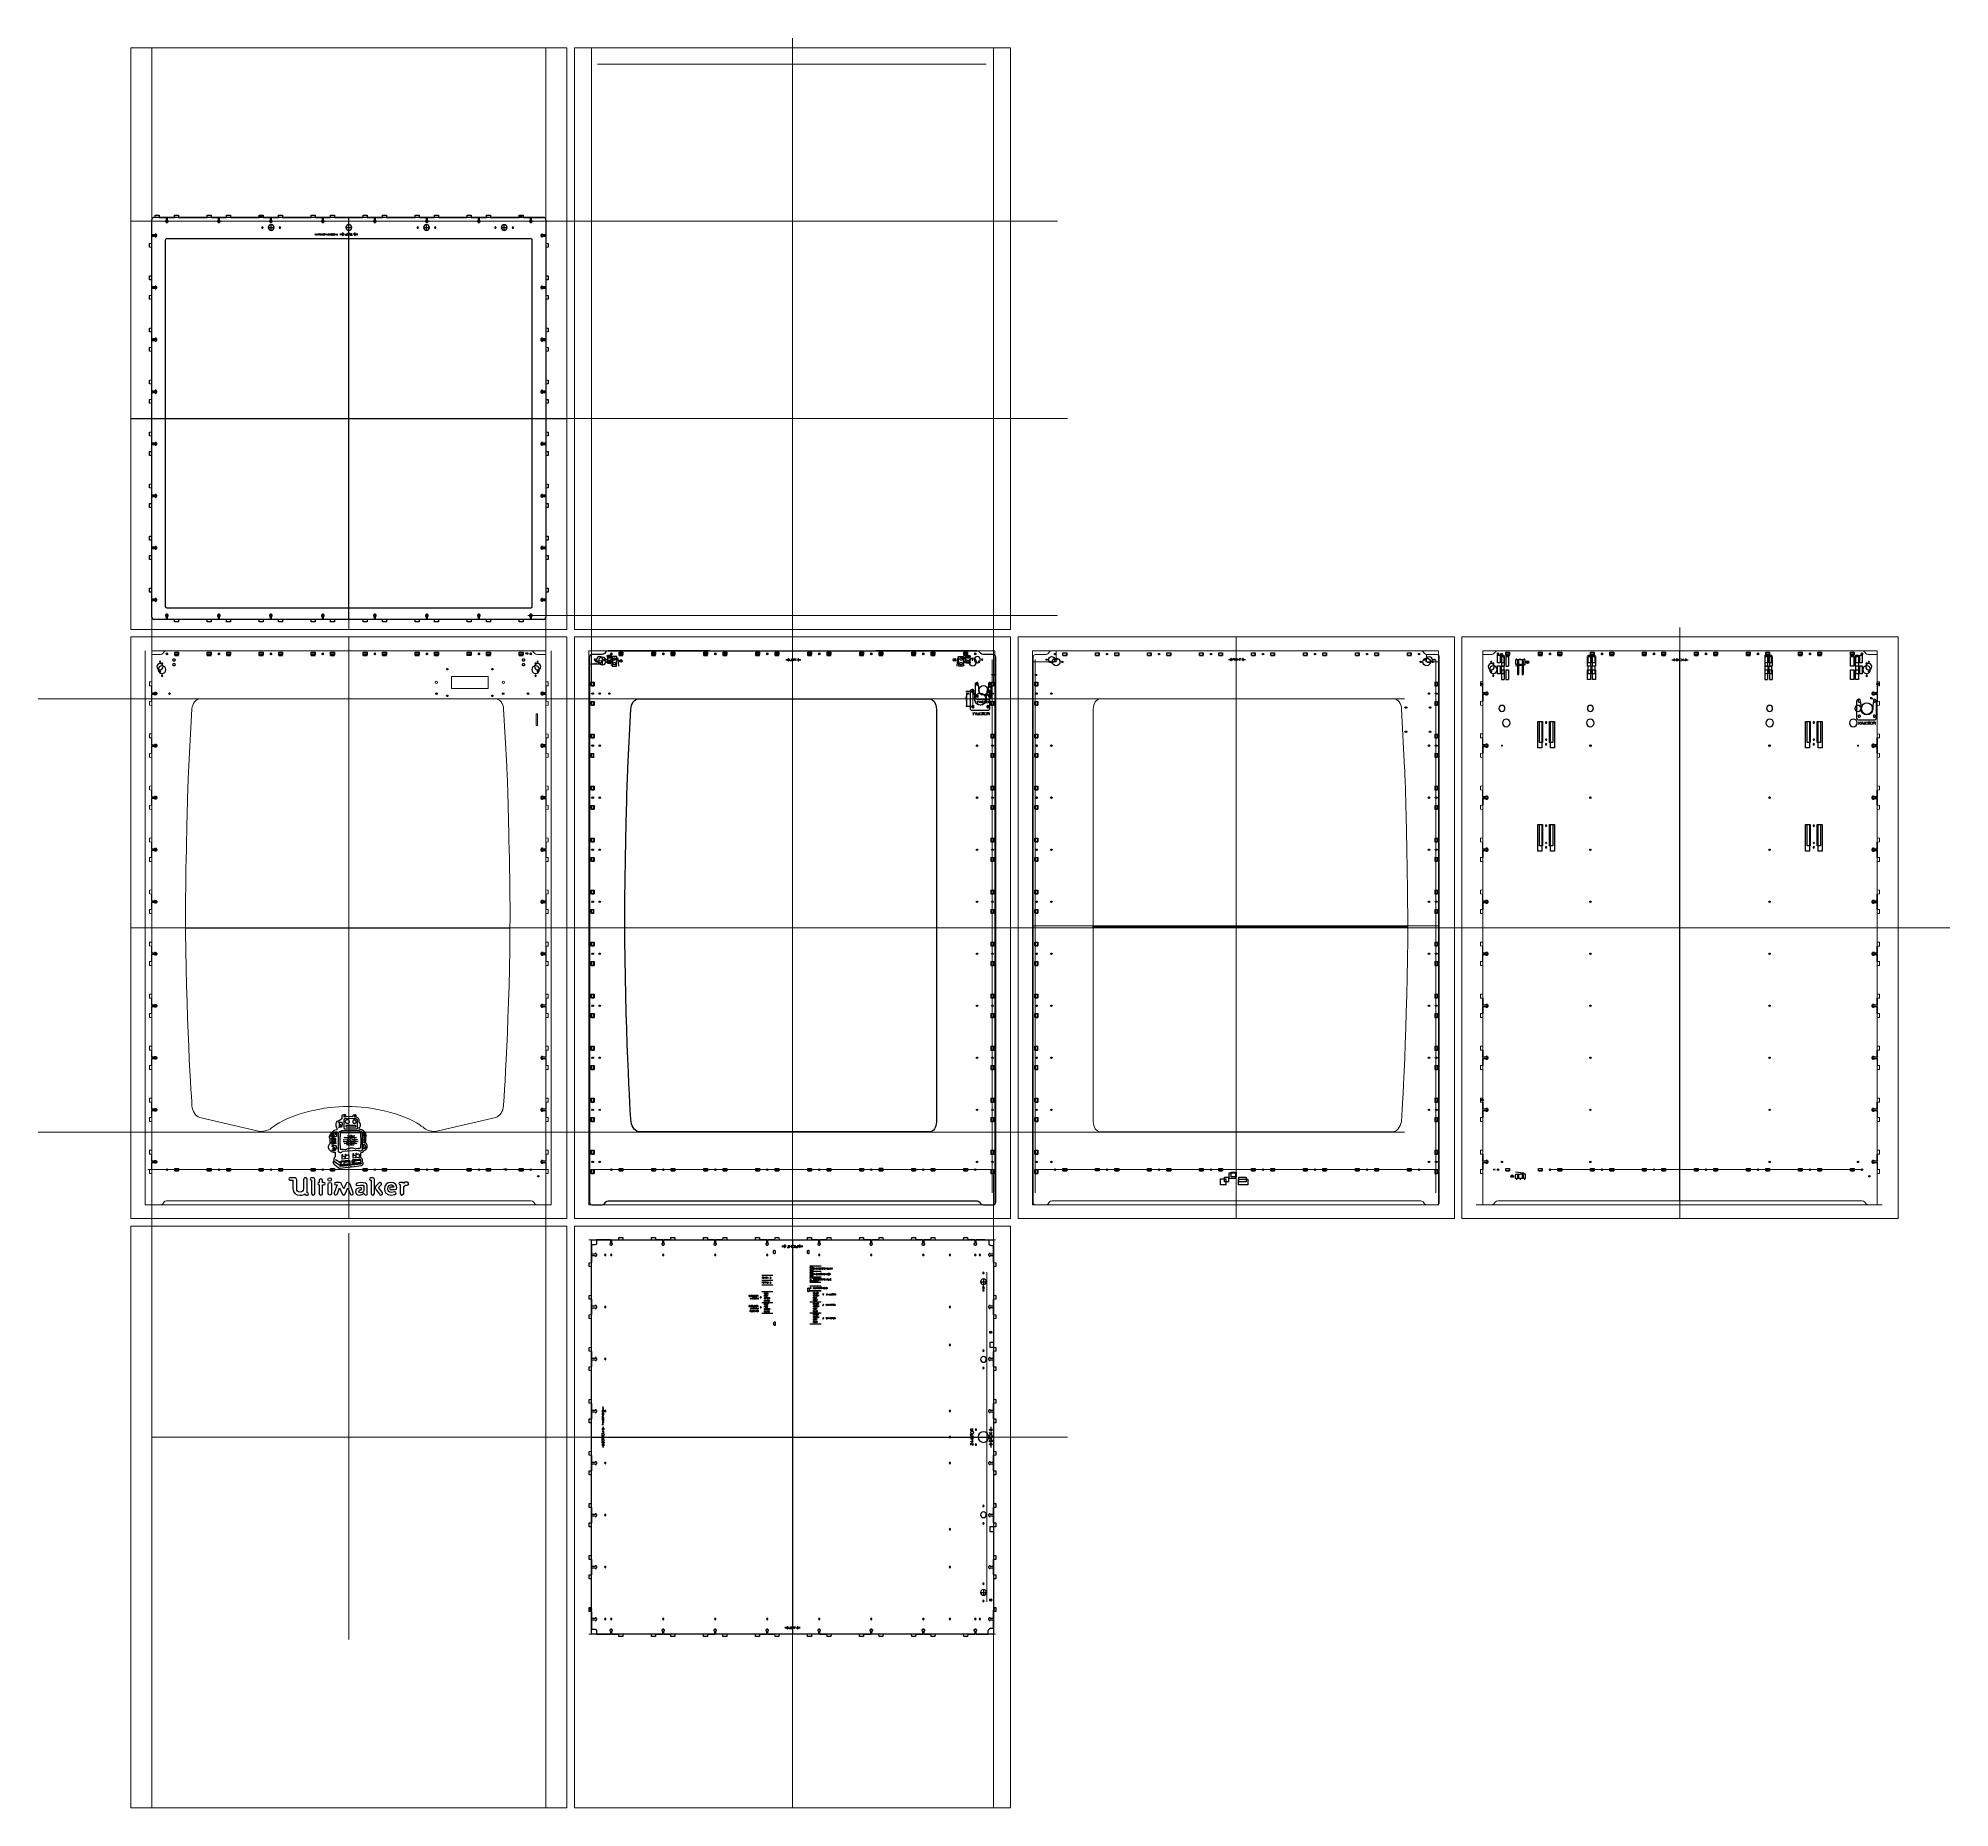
# Model space of a CAD drawing. Header units: millimetres. Extents: x -1949 to 1995, y -1808 to 1842.
import ezdxf

# ---------------------------------------------------------------- set-up
doc = ezdxf.new("R2010")
doc.units = ezdxf.units.MM
doc.layers.get('0').update_dxf_attribs({"lineweight": 25, "true_color": 0xffffff})
for name, color, linetype, lineweight, true_color in [('Changed Parts', 3, 'Continuous', 25, 0x00ff00), ('Front', 1, 'Continuous', 0, 0xff0000), ('Laser Table', 2, 'Continuous', 0, 0xffff00), ('lcd screen', 1, 'Continuous', 0, 0xff0000), ('New Back', 1, 'Continuous', 0, 0xff0000), ('New Back Text', 5, 'Continuous', 0, 0x0000ff), ('new changed parts', 4, 'Continuous', 25, 0x00ffff), ('New Right hand side', 1, 'Continuous', 0, 0xff0000), ('New Right Hand Side Text', 5, 'Continuous', 0, 0x0000ff), ('Origional Parts I have changed', 6, 'Continuous', 25, 0xff00ff), ('Referance lines', 2, 'Continuous', 0, 0xffff00), ('SD slot', 1, 'Continuous', 0, 0xff0000)]:
    doc.layers.add(name, color=color, linetype=linetype, lineweight=lineweight, true_color=true_color)
for name, color, linetype, true_color in [('CHANGED_PARTS', 3, 'Continuous', 0x00ff00), ('CUTS', 1, 'Continuous', 0xff0000), ('ORIGIONAL_PARTS_THAT_WERE_', 6, 'Continuous', 0xff00ff), ('TEXT', 5, 'Continuous', 0x0000ff)]:
    doc.layers.add(name, color=color, linetype=linetype, true_color=true_color)
doc.dimstyles.new('QCADDimStyle', dxfattribs={"dimtxt": 2.5, "dimasz": 2.5, "dimexe": 1.25, "dimexo": 0.625, "dimtad": 1, "dimtoh": 1, "dimdec": 4, "dimzin": 0, "dimdsep": 46, "dimtxsty": 'Standard', "dimcen": 0.09, "dimadec": 0, "dimazin": 0, "dimtfac": 1, "dimtdec": 4, "dimtofl": 0, "dimtmove": 0, "dimatfit": 3, "dimfxl": 1, "dimtolj": 1, "dimtzin": 0, "dimarcsym": 0})

# ---------------------------------------------------------------- blocks, each defined once
blk = doc.blocks.new('*D1')
at = {"layer": 'Defpoints', "color": 0}
for p in [(-811.7, 557.6), (-785.4, 557.6), (-811.7, 551)]:
    blk.add_point(p, dxfattribs=at)
at = {"layer": 'Referance lines', "color": 0, "lineweight": -2}
for p, q in [((-811.7, 556.9), (-811.7, 549.8)), ((-785.4, 556.9), (-785.4, 549.8)), ((-787.9, 551), (-809.2, 551))]:
    blk.add_line(p, q, dxfattribs=at)
at = {"layer": 'Referance lines', "color": 0}
for points in [[(-809.2, 551.4), (-809.2, 550.6), (-811.7, 551)], [(-787.9, 550.6), (-787.9, 551.4), (-785.4, 551)]]:
    blk.add_solid(points, dxfattribs=at)
at = {"layer": 'Referance lines', "color": 0, "insert": (-798.5, 552.9), "char_height": 2.5, "attachment_point": 5}
blk.add_mtext('\\A1;26.2622', dxfattribs=at)
blk = doc.blocks.new('*D2')
at = {"layer": 'Defpoints', "color": 0}
for p in [(-20.6, 494.4), (-34, 463.4), (-20.6, 463.4)]:
    blk.add_point(p, dxfattribs=at)
at = {"layer": 'Referance lines', "color": 0, "lineweight": -2}
for p, q in [((-21.3, 494.4), (-35.2, 494.4)), ((-34, 491.9), (-34, 465.9)), ((-21.3, 463.4), (-35.2, 463.4))]:
    blk.add_line(p, q, dxfattribs=at)
at = {"layer": 'Referance lines', "color": 0}
for points in [[(-33.6, 491.9), (-34.4, 491.9), (-34, 494.4)], [(-34.4, 465.9), (-33.6, 465.9), (-34, 463.4)]]:
    blk.add_solid(points, dxfattribs=at)
at = {"layer": 'Referance lines', "color": 0, "insert": (-35.9, 478.9), "char_height": 2.5, "attachment_point": 5, "rotation": 90}
blk.add_mtext('\\A1;30.9998', dxfattribs=at)

msp = doc.modelspace()

# ---------------------------------------------------------------- linework, layer by layer
for p, q in [((-1715.03182, 648.14327), (-1715.03097, 1467.8836)), ((-1715.03118, 1436.60222), (-1715.03097, 1467.8836)), ((-1708.25692, 1472.68504), (-1710.48516, 1472.67835)), ((-906.47809, 1472.68504), (-1710.48436, 1472.67836)), ((-1699.81932, 1472.68504), (-1699.81932, 1472.68504)), ((-1699.81932, 1472.68504), (-1685.44239, 1472.6784)), ((-1685.44239, 1465.66165), (-1686.84222, 1465.66165)), ((-1686.84222, 1465.66165), (-1686.84222, 1463.46137)), ((-1686.84222, 1463.46137), (-1685.44239, 1463.46137)), ((-1685.44239, 1472.6784), (-1682.64169, 1472.67875)), ((-1685.44239, 1472.6784), (-1685.44239, 1465.66165)), ((-1685.44239, 1463.46137), (-1685.44239, 1462.01816)), ((-1685.44239, 1462.01816), (-1682.64169, 1462.01816)), ((-1684.04197, 1464.15601), (-1684.04204, 1472.67858)), ((-1684.04204, 1462.01816), (-1684.04204, 1472.67858)), ((-1682.64169, 1472.67875), (-1668.24373, 1472.68504)), ((-1682.64169, 1465.66165), (-1682.64169, 1472.67875)), ((-1681.24222, 1465.66165), (-1682.64169, 1465.66165)), ((-1682.64169, 1462.01816), (-1682.64169, 1463.46137)), ((-1682.64169, 1463.46137), (-1681.24222, 1463.46137)), ((-1681.24222, 1463.46137), (-1681.24222, 1465.66165)), ((-1592.47932, 1472.68504), (-1578.10239, 1472.67929)), ((-1578.10239, 1465.66254), (-1579.50222, 1465.66254)), ((-1579.50222, 1465.66254), (-1579.50222, 1463.46227)), ((-1579.50222, 1463.46227), (-1578.10239, 1463.46227)), ((-1578.10239, 1472.67929), (-1575.30169, 1472.67964)), ((-1578.10239, 1472.67929), (-1578.10239, 1465.66254)), ((-1578.10239, 1463.46227), (-1578.10239, 1462.01905)), ((-1578.10239, 1462.01905), (-1575.30169, 1462.01905)), ((-1576.70197, 1464.15601), (-1576.70204, 1472.67947)), ((-1576.70204, 1462.01905), (-1576.70204, 1472.67947)), ((-1575.30169, 1472.67964), (-1560.90373, 1472.68504)), ((-1575.30169, 1465.66254), (-1575.30169, 1472.67964)), ((-1573.90222, 1465.66254), (-1575.30169, 1465.66254)), ((-1575.30169, 1462.01905), (-1575.30169, 1463.46227)), ((-1575.30169, 1463.46227), (-1573.90222, 1463.46227)), ((-1573.90222, 1463.46227), (-1573.90222, 1465.66254)), ((-1485.13932, 1472.68504), (-1470.76231, 1472.68019)), ((-1470.76231, 1465.66344), (-1472.16214, 1465.66344)), ((-1472.16214, 1465.66344), (-1472.16214, 1463.46316)), ((-1472.16214, 1463.46316), (-1470.76231, 1463.46316)), ((-1470.76231, 1472.68019), (-1467.96161, 1472.68054)), ((-1470.76231, 1472.68019), (-1470.76231, 1465.66344)), ((-1470.76231, 1463.46316), (-1470.76231, 1462.01995)), ((-1470.76231, 1462.01995), (-1467.96161, 1462.01995)), ((-1469.36197, 1464.15601), (-1469.36204, 1472.68036)), ((-1469.36196, 1462.01995), (-1469.36196, 1472.68036)), ((-1467.96161, 1472.68054), (-1453.56373, 1472.68504)), ((-1467.96161, 1465.66344), (-1467.96161, 1472.68054)), ((-1466.56214, 1465.66344), (-1467.96161, 1465.66344)), ((-1467.96161, 1462.01995), (-1467.96161, 1463.46316)), ((-1467.96161, 1463.46316), (-1466.56214, 1463.46316)), ((-1466.56214, 1463.46316), (-1466.56214, 1465.66344)), ((-1377.79932, 1472.68504), (-1363.42231, 1472.68108)), ((-1363.42231, 1465.66433), (-1364.82214, 1465.66433)), ((-1364.82214, 1465.66433), (-1364.82214, 1463.46405)), ((-1364.82214, 1463.46405), (-1363.42231, 1463.46405)), ((-1363.42231, 1472.68108), (-1360.62161, 1472.68143)), ((-1363.42231, 1472.68108), (-1363.42231, 1465.66433)), ((-1363.42231, 1463.46405), (-1363.42231, 1462.02084)), ((-1363.42231, 1462.02084), (-1360.62161, 1462.02084)), ((-1362.02197, 1464.15601), (-1362.02204, 1472.68125)), ((-1362.02196, 1462.02084), (-1362.02196, 1472.68125)), ((-1360.62161, 1472.68143), (-1346.22373, 1472.68504)), ((-1360.62161, 1465.66433), (-1360.62161, 1472.68143)), ((-1359.22214, 1465.66433), (-1360.62161, 1465.66433)), ((-1360.62161, 1462.02084), (-1360.62161, 1463.46405)), ((-1360.62161, 1463.46405), (-1359.22214, 1463.46405)), ((-1359.22214, 1463.46405), (-1359.22214, 1465.66433)), ((-1308.35183, 643.34507), (-1308.34576, 1472.68504)), ((-1270.45932, 1472.68504), (-1256.08239, 1472.68197)), ((-1256.08239, 1465.66522), (-1257.48222, 1465.66522)), ((-1257.48222, 1465.66522), (-1257.48222, 1463.46495)), ((-1257.48222, 1463.46495), (-1256.08239, 1463.46495)), ((-1256.08239, 1472.68197), (-1253.28169, 1472.68232)), ((-1256.08239, 1472.68197), (-1256.08239, 1465.66522)), ((-1256.08239, 1463.46495), (-1256.08239, 1462.02173)), ((-1256.08239, 1462.02173), (-1253.28169, 1462.02173)), ((-1254.68197, 1464.15601), (-1254.68204, 1472.68215)), ((-1254.68204, 1462.02173), (-1254.68204, 1472.68215)), ((-1253.28169, 1472.68232), (-1238.88373, 1472.68504)), ((-1253.28169, 1465.66522), (-1253.28169, 1472.68232)), ((-1251.88222, 1465.66522), (-1253.28169, 1465.66522)), ((-1253.28169, 1462.02173), (-1253.28169, 1463.46495)), ((-1253.28169, 1463.46495), (-1251.88222, 1463.46495)), ((-1251.88222, 1463.46495), (-1251.88222, 1465.66522)), ((-1163.12082, 1472.68504), (-1148.74381, 1472.68286)), ((-1148.74381, 1465.66611), (-1150.14364, 1465.66611)), ((-1150.14364, 1465.66611), (-1150.14364, 1463.46584)), ((-1150.14364, 1463.46584), (-1148.74381, 1463.46584)), ((-1148.74381, 1472.68286), (-1145.94311, 1472.68322)), ((-1148.74381, 1472.68286), (-1148.74381, 1465.66611)), ((-1148.74381, 1463.46584), (-1148.74381, 1462.02262)), ((-1148.74381, 1462.02262), (-1145.94311, 1462.02262)), ((-1147.34347, 1464.15601), (-1147.34354, 1472.68304)), ((-1147.34346, 1462.02262), (-1147.34346, 1472.68304)), ((-1145.94311, 1472.68322), (-1131.54523, 1472.68504)), ((-1145.94311, 1465.66611), (-1145.94311, 1472.68322)), ((-1144.54364, 1465.66611), (-1145.94311, 1465.66611)), ((-1145.94311, 1462.02262), (-1145.94311, 1463.46584)), ((-1145.94311, 1463.46584), (-1144.54364, 1463.46584)), ((-1144.54364, 1463.46584), (-1144.54364, 1465.66611)), ((-1055.78082, 1472.68504), (-1041.40389, 1472.68376)), ((-1041.40389, 1465.66701), (-1042.80372, 1465.66701)), ((-1042.80372, 1465.66701), (-1042.80372, 1463.46673)), ((-1042.80372, 1463.46673), (-1041.40389, 1463.46673)), ((-1041.40389, 1472.68376), (-1038.60319, 1472.68411)), ((-1041.40389, 1472.68376), (-1041.40389, 1465.66701)), ((-1041.40389, 1463.46673), (-1041.40389, 1462.02352)), ((-1041.40389, 1462.02352), (-1038.60319, 1462.02352)), ((-1040.00347, 1464.15601), (-1040.00354, 1472.68393)), ((-1040.00354, 1462.02352), (-1040.00354, 1472.68393)), ((-1038.60319, 1472.68411), (-1024.20523, 1472.68504)), ((-1038.60319, 1465.66701), (-1038.60319, 1472.68411)), ((-1037.20372, 1465.66701), (-1038.60319, 1465.66701)), ((-1038.60319, 1462.02352), (-1038.60319, 1463.46673)), ((-1038.60319, 1463.46673), (-1037.20372, 1463.46673)), ((-1037.20372, 1463.46673), (-1037.20372, 1465.66701)), ((-948.44082, 1472.68504), (-934.06389, 1472.68465)), ((-934.06389, 1465.6679), (-935.46372, 1465.6679)), ((-935.46372, 1465.6679), (-935.46372, 1463.46763)), ((-935.46372, 1463.46763), (-934.06389, 1463.46763)), ((-934.06389, 1472.68465), (-931.26319, 1472.685)), ((-934.06389, 1472.68465), (-934.06389, 1465.6679)), ((-934.06389, 1463.46763), (-934.06389, 1462.02441)), ((-934.06389, 1462.02441), (-931.26319, 1462.02441)), ((-932.66347, 1464.15601), (-932.66354, 1472.68483)), ((-932.66354, 1462.02441), (-932.66354, 1472.68483)), ((-931.26319, 1472.685), (-906.47809, 1472.68504)), ((-931.26319, 1465.6679), (-931.26319, 1472.685)), ((-929.86372, 1465.6679), (-931.26319, 1465.6679)), ((-931.26319, 1462.02441), (-931.26319, 1463.46763)), ((-931.26319, 1463.46763), (-929.86372, 1463.46763)), ((-929.86372, 1463.46763), (-929.86372, 1465.6679)), ((-901.67692, 1467.88473), (-901.67694, 1436.60375)), ((-901.67692, 1467.88473), (-901.67297, 648.14779)), ((-1708.01408, 1436.60222), (-1715.03118, 1436.60222)), ((-1715.03083, 1433.80151), (-1715.03118, 1436.60222)), ((-1706.50193, 1435.20186), (-1715.031, 1435.20186)), ((-1704.37059, 1435.20186), (-1715.031, 1435.20186)), ((-1715.03097, 1419.42451), (-1715.03083, 1433.80151)), ((-1715.03083, 1433.80151), (-1708.01408, 1433.80151)), ((-1705.8138, 1438.00169), (-1708.01408, 1438.00169)), ((-1708.01408, 1438.00169), (-1708.01408, 1436.60222)), ((-1708.01408, 1433.80151), (-1708.01408, 1432.40169)), ((-1708.01408, 1432.40169), (-1705.8138, 1432.40169)), ((-1705.8138, 1436.60222), (-1705.8138, 1438.00169)), ((-1704.37059, 1436.60222), (-1705.8138, 1436.60222)), ((-1705.8138, 1432.40169), (-1705.8138, 1433.80151)), ((-1705.8138, 1433.80151), (-1704.37059, 1433.80151)), ((-1704.37059, 1433.80151), (-1704.37059, 1436.60222)), ((-1687.03082, 1425.7846), (-1687.01899, 670.05141)), ((-932.6725, 1428.7845), (-1684.03082, 1428.78464)), ((-1474.45843, 1451.84206), (-1462.65837, 1451.84206)), ((-1468.55822, 1445.9422), (-1468.55822, 1457.74191)), ((-1314.28867, 1451.84206), (-1302.28858, 1451.84206)), ((-1308.28862, 1445.84237), (-1308.28862, 1457.84281)), ((-1153.91923, 1451.84206), (-1142.11917, 1451.84206)), ((-1148.01902, 1445.9422), (-1148.01902, 1457.74191)), ((-993.64963, 1451.84206), (-981.84957, 1451.84206)), ((-987.74942, 1445.9422), (-987.74942, 1457.74191)), ((-929.67264, 670.055), (-929.6725, 1425.7845)), ((-910.89397, 1436.60375), (-912.33718, 1436.60375)), ((-912.33718, 1436.60375), (-912.33718, 1433.80305)), ((-912.33718, 1435.2034), (-901.67676, 1435.2034)), ((-912.33718, 1433.80305), (-910.89397, 1433.80305)), ((-908.69369, 1438.00357), (-910.89397, 1438.00357)), ((-910.89397, 1438.00357), (-910.89397, 1436.60375)), ((-910.89397, 1433.80305), (-910.89397, 1432.40358)), ((-910.89397, 1432.40358), (-908.69369, 1432.40358)), ((-910.20201, 1435.20336), (-901.67676, 1435.2034)), ((-908.69369, 1436.60375), (-908.69369, 1438.00357)), ((-901.67694, 1436.60375), (-908.69369, 1436.60375)), ((-908.69369, 1432.40358), (-908.69369, 1433.80305)), ((-908.69369, 1433.80305), (-901.67659, 1433.80305)), ((-901.67694, 1436.60375), (-901.67659, 1433.80305)), ((-901.67659, 1433.80305), (-901.67297, 1419.40512)), ((-1715.03129, 1329.26222), (-1715.03097, 1343.66009)), ((-901.67297, 1343.64071), (-901.67642, 1329.26375)), ((-1708.01419, 1329.26222), (-1715.03129, 1329.26222)), ((-1715.03094, 1326.46151), (-1715.03129, 1329.26222)), ((-1706.50193, 1327.86186), (-1715.03112, 1327.86186)), ((-1704.3707, 1327.86186), (-1715.03112, 1327.86186)), ((-1715.03097, 1312.08451), (-1715.03094, 1326.46151)), ((-1715.03094, 1326.46151), (-1708.01419, 1326.46151)), ((-1705.81391, 1330.66169), (-1708.01419, 1330.66169)), ((-1708.01419, 1330.66169), (-1708.01419, 1329.26222)), ((-1708.01419, 1326.46151), (-1708.01419, 1325.06169)), ((-1708.01419, 1325.06169), (-1705.81391, 1325.06169)), ((-1705.81391, 1329.26222), (-1705.81391, 1330.66169)), ((-1704.3707, 1329.26222), (-1705.81391, 1329.26222)), ((-1705.81391, 1325.06169), (-1705.81391, 1326.46151)), ((-1705.81391, 1326.46151), (-1704.3707, 1326.46151)), ((-1704.3707, 1326.46151), (-1704.3707, 1329.26222)), ((-910.89345, 1329.26375), (-912.33666, 1329.26375)), ((-912.33666, 1329.26375), (-912.33666, 1326.46305)), ((-912.33666, 1327.8634), (-901.67625, 1327.8634)), ((-912.33666, 1326.46305), (-910.89345, 1326.46305)), ((-908.69317, 1330.66357), (-910.89345, 1330.66357)), ((-910.89345, 1330.66357), (-910.89345, 1329.26375)), ((-910.89345, 1326.46305), (-910.89345, 1325.06358)), ((-910.89345, 1325.06358), (-908.69317, 1325.06358)), ((-910.20201, 1327.86336), (-901.67625, 1327.8634)), ((-908.69317, 1329.26375), (-908.69317, 1330.66357)), ((-901.67642, 1329.26375), (-908.69317, 1329.26375)), ((-908.69317, 1325.06358), (-908.69317, 1326.46305)), ((-908.69317, 1326.46305), (-901.67607, 1326.46305)), ((-901.67642, 1329.26375), (-901.67607, 1326.46305)), ((-901.67607, 1326.46305), (-901.67297, 1312.06512)), ((-1715.0314, 1221.92222), (-1715.03097, 1236.32009)), ((-1705.81402, 1223.32169), (-1708.0143, 1223.32169)), ((-1708.0143, 1223.32169), (-1708.0143, 1221.92222)), ((-1705.81402, 1221.92222), (-1705.81402, 1223.32169)), ((-910.89293, 1223.32357), (-910.89293, 1221.92375)), ((-908.69266, 1223.32357), (-910.89293, 1223.32357)), ((-908.69266, 1221.92375), (-908.69266, 1223.32357)), ((-901.67297, 1236.30071), (-901.67591, 1221.92375)), ((-1708.0143, 1221.92222), (-1715.0314, 1221.92222)), ((-1715.03105, 1219.12151), (-1715.0314, 1221.92222)), ((-1706.50193, 1220.52186), (-1715.03123, 1220.52186)), ((-1704.37081, 1220.52186), (-1715.03123, 1220.52186)), ((-1715.03105, 1219.12151), (-1708.0143, 1219.12151)), ((-1715.03097, 1204.74451), (-1715.03105, 1219.12151)), ((-1708.0143, 1219.12151), (-1708.0143, 1217.72169)), ((-1708.0143, 1217.72169), (-1705.81402, 1217.72169)), ((-1704.37081, 1221.92222), (-1705.81402, 1221.92222)), ((-1705.81402, 1217.72169), (-1705.81402, 1219.12151)), ((-1705.81402, 1219.12151), (-1704.37081, 1219.12151)), ((-1704.37081, 1219.12151), (-1704.37081, 1221.92222)), ((-910.89293, 1221.92375), (-912.33615, 1221.92375)), ((-912.33615, 1221.92375), (-912.33615, 1219.12305)), ((-912.33615, 1220.5234), (-901.67573, 1220.5234)), ((-912.33615, 1219.12305), (-910.89293, 1219.12305)), ((-910.89293, 1219.12305), (-910.89293, 1217.72358)), ((-910.89293, 1217.72358), (-908.69266, 1217.72358)), ((-910.20201, 1220.52336), (-901.67573, 1220.5234)), ((-901.67591, 1221.92375), (-908.69266, 1221.92375)), ((-908.69266, 1217.72358), (-908.69266, 1219.12305)), ((-908.69266, 1219.12305), (-901.67555, 1219.12305)), ((-901.67591, 1221.92375), (-901.67555, 1219.12305)), ((-901.67555, 1219.12305), (-901.67297, 1204.72512)), ((-1715.03151, 1114.58372), (-1715.03097, 1128.98159)), ((-1708.01441, 1114.58372), (-1715.03151, 1114.58372)), ((-1715.03116, 1111.78301), (-1715.03151, 1114.58372)), ((-1706.50193, 1113.18336), (-1715.03134, 1113.18336)), ((-1704.37092, 1113.18336), (-1715.03134, 1113.18336)), ((-1715.03116, 1111.78301), (-1708.01441, 1111.78301)), ((-1715.03097, 1097.40601), (-1715.03116, 1111.78301)), ((-1705.81414, 1115.98319), (-1708.01441, 1115.98319)), ((-1708.01441, 1115.98319), (-1708.01441, 1114.58372)), ((-1708.01441, 1111.78301), (-1708.01441, 1110.38319)), ((-1708.01441, 1110.38319), (-1705.81414, 1110.38319)), ((-1705.81414, 1114.58372), (-1705.81414, 1115.98319)), ((-1704.37092, 1114.58372), (-1705.81414, 1114.58372)), ((-1705.81414, 1110.38319), (-1705.81414, 1111.78301)), ((-1705.81414, 1111.78301), (-1704.37092, 1111.78301)), ((-1704.37092, 1111.78301), (-1704.37092, 1114.58372)), ((-910.89241, 1114.58375), (-912.33563, 1114.58375)), ((-912.33563, 1114.58375), (-912.33563, 1111.78305)), ((-912.33563, 1113.1834), (-901.67521, 1113.1834)), ((-912.33563, 1111.78305), (-910.89241, 1111.78305)), ((-908.69214, 1115.98357), (-910.89241, 1115.98357)), ((-910.89241, 1115.98357), (-910.89241, 1114.58375)), ((-910.89241, 1111.78305), (-910.89241, 1110.38358)), ((-910.89241, 1110.38358), (-908.69214, 1110.38358)), ((-910.20201, 1113.18336), (-901.67521, 1113.1834)), ((-908.69214, 1114.58375), (-908.69214, 1115.98357)), ((-901.67539, 1114.58375), (-908.69214, 1114.58375)), ((-908.69214, 1110.38358), (-908.69214, 1111.78305)), ((-908.69214, 1111.78305), (-901.67504, 1111.78305)), ((-901.67297, 1128.96071), (-901.67539, 1114.58375)), ((-901.67539, 1114.58375), (-901.67504, 1111.78305)), ((-901.67504, 1111.78305), (-901.67297, 1097.38512)), ((-1758.28862, 1058.01321), (-858.28862, 1058.01321)), ((-1715.03162, 1007.24372), (-1715.03097, 1021.64159)), ((-1708.01452, 1007.24372), (-1715.03162, 1007.24372)), ((-1715.03127, 1004.44301), (-1715.03162, 1007.24372)), ((-1706.50193, 1005.84336), (-1715.03145, 1005.84336)), ((-1704.37103, 1005.84336), (-1715.03145, 1005.84336)), ((-1715.03127, 1004.44301), (-1708.01452, 1004.44301)), ((-1715.03097, 990.06601), (-1715.03127, 1004.44301)), ((-1705.81425, 1008.64319), (-1708.01452, 1008.64319)), ((-1708.01452, 1008.64319), (-1708.01452, 1007.24372)), ((-1708.01452, 1004.44301), (-1708.01452, 1003.04319)), ((-1708.01452, 1003.04319), (-1705.81425, 1003.04319)), ((-1705.81425, 1007.24372), (-1705.81425, 1008.64319)), ((-1704.37103, 1007.24372), (-1705.81425, 1007.24372)), ((-1705.81425, 1003.04319), (-1705.81425, 1004.44301)), ((-1705.81425, 1004.44301), (-1704.37103, 1004.44301)), ((-1704.37103, 1004.44301), (-1704.37103, 1007.24372)), ((-910.8919, 1007.24375), (-912.33511, 1007.24375)), ((-912.33511, 1007.24375), (-912.33511, 1004.44305)), ((-912.33511, 1005.8434), (-901.67469, 1005.8434)), ((-912.33511, 1004.44305), (-910.8919, 1004.44305)), ((-908.69162, 1008.64357), (-910.8919, 1008.64357)), ((-910.8919, 1008.64357), (-910.8919, 1007.24375)), ((-910.8919, 1004.44305), (-910.8919, 1003.04358)), ((-910.8919, 1003.04358), (-908.69162, 1003.04358)), ((-910.20201, 1005.84336), (-901.67469, 1005.8434)), ((-908.69162, 1007.24375), (-908.69162, 1008.64357)), ((-901.67487, 1007.24375), (-908.69162, 1007.24375)), ((-908.69162, 1003.04358), (-908.69162, 1004.44305)), ((-908.69162, 1004.44305), (-901.67452, 1004.44305)), ((-901.67297, 1021.62071), (-901.67487, 1007.24375)), ((-901.67487, 1007.24375), (-901.67452, 1004.44305)), ((-901.67452, 1004.44305), (-901.67297, 990.04512)), ((-1715.03173, 899.90372), (-1715.03097, 914.30159)), ((-901.67297, 914.28221), (-901.67435, 899.90525)), ((-1708.01463, 899.90372), (-1715.03173, 899.90372)), ((-1715.03138, 897.10301), (-1715.03173, 899.90372)), ((-1706.50193, 898.50336), (-1715.03156, 898.50336)), ((-1704.37114, 898.50336), (-1715.03156, 898.50336)), ((-1715.03138, 897.10301), (-1708.01463, 897.10301)), ((-1715.03097, 882.72601), (-1715.03138, 897.10301)), ((-1705.81436, 901.30319), (-1708.01463, 901.30319)), ((-1708.01463, 901.30319), (-1708.01463, 899.90372)), ((-1708.01463, 897.10301), (-1708.01463, 895.70319)), ((-1708.01463, 895.70319), (-1705.81436, 895.70319)), ((-1705.81436, 899.90372), (-1705.81436, 901.30319)), ((-1704.37114, 899.90372), (-1705.81436, 899.90372)), ((-1705.81436, 895.70319), (-1705.81436, 897.10301)), ((-1705.81436, 897.10301), (-1704.37114, 897.10301)), ((-1704.37114, 897.10301), (-1704.37114, 899.90372)), ((-910.89138, 899.90525), (-912.33459, 899.90525)), ((-912.33459, 899.90525), (-912.33459, 897.10455)), ((-912.33459, 898.5049), (-901.67418, 898.5049)), ((-912.33459, 897.10455), (-910.89138, 897.10455)), ((-910.89138, 901.30507), (-910.89138, 899.90525)), ((-908.6911, 901.30507), (-910.89138, 901.30507)), ((-910.89138, 897.10455), (-910.89138, 895.70508)), ((-910.89138, 895.70508), (-908.6911, 895.70508)), ((-910.20201, 898.50486), (-901.67418, 898.5049)), ((-908.6911, 899.90525), (-908.6911, 901.30507)), ((-901.67435, 899.90525), (-908.6911, 899.90525)), ((-908.6911, 895.70508), (-908.6911, 897.10455)), ((-908.6911, 897.10455), (-901.674, 897.10455)), ((-901.67435, 899.90525), (-901.674, 897.10455)), ((-901.674, 897.10455), (-901.67297, 882.70662)), ((-1715.03185, 792.56372), (-1715.03097, 806.96159)), ((-1708.01474, 792.56372), (-1715.03185, 792.56372)), ((-1715.03149, 789.76301), (-1715.03185, 792.56372)), ((-1706.50193, 791.16336), (-1715.03167, 791.16336)), ((-1704.37125, 791.16336), (-1715.03167, 791.16336)), ((-1715.03149, 789.76301), (-1708.01474, 789.76301)), ((-1715.03097, 775.38601), (-1715.03149, 789.76301)), ((-1705.81447, 793.96319), (-1708.01474, 793.96319)), ((-1708.01474, 793.96319), (-1708.01474, 792.56372)), ((-1708.01474, 789.76301), (-1708.01474, 788.36319)), ((-1705.81447, 792.56372), (-1705.81447, 793.96319)), ((-1704.37125, 792.56372), (-1705.81447, 792.56372)), ((-1705.81447, 788.36319), (-1705.81447, 789.76301)), ((-1705.81447, 789.76301), (-1704.37125, 789.76301)), ((-1704.37125, 789.76301), (-1704.37125, 792.56372)), ((-910.89086, 792.56525), (-912.33408, 792.56525)), ((-912.33408, 792.56525), (-912.33408, 789.76455)), ((-912.33408, 791.1649), (-901.67366, 791.1649)), ((-912.33408, 789.76455), (-910.89086, 789.76455)), ((-908.69059, 793.96507), (-910.89086, 793.96507)), ((-910.89086, 793.96507), (-910.89086, 792.56525)), ((-910.89086, 789.76455), (-910.89086, 788.36508)), ((-910.20201, 791.16486), (-901.67366, 791.1649)), ((-908.69059, 792.56525), (-908.69059, 793.96507)), ((-901.67384, 792.56525), (-908.69059, 792.56525)), ((-908.69059, 788.36508), (-908.69059, 789.76455)), ((-908.69059, 789.76455), (-901.67348, 789.76455)), ((-901.67297, 806.94221), (-901.67384, 792.56525)), ((-901.67384, 792.56525), (-901.67348, 789.76455)), ((-901.67348, 789.76455), (-901.67297, 775.36662)), ((-1708.01474, 788.36319), (-1705.81447, 788.36319)), ((-910.89086, 788.36508), (-908.69059, 788.36508)), ((-1715.03196, 685.22372), (-1715.03097, 699.62159)), ((-1708.01485, 685.22372), (-1715.03196, 685.22372)), ((-1715.0316, 682.42301), (-1715.03196, 685.22372)), ((-1715.03182, 648.14327), (-1715.0316, 682.42301)), ((-1706.50193, 683.82336), (-1715.03178, 683.82336)), ((-1704.37136, 683.82336), (-1715.03178, 683.82336)), ((-1715.0316, 682.42301), (-1708.01485, 682.42301)), ((-1705.81458, 686.62319), (-1708.01485, 686.62319)), ((-1708.01485, 686.62319), (-1708.01485, 685.22372)), ((-1708.01485, 682.42301), (-1708.01485, 681.02319)), ((-1708.01485, 681.02319), (-1705.81458, 681.02319)), ((-1705.81458, 685.22372), (-1705.81458, 686.62319)), ((-1704.37136, 685.22372), (-1705.81458, 685.22372)), ((-1705.81458, 681.02319), (-1705.81458, 682.42301)), ((-1705.81458, 682.42301), (-1704.37136, 682.42301)), ((-1704.37136, 682.42301), (-1704.37136, 685.22372)), ((-910.89034, 685.22525), (-912.33356, 685.22525)), ((-912.33356, 685.22525), (-912.33356, 682.42455)), ((-912.33356, 683.8249), (-901.67314, 683.8249)), ((-912.33356, 682.42455), (-910.89034, 682.42455)), ((-908.69007, 686.62507), (-910.89034, 686.62507)), ((-910.89034, 686.62507), (-910.89034, 685.22525)), ((-910.89034, 682.42455), (-910.89034, 681.02508)), ((-910.89034, 681.02508), (-908.69007, 681.02508)), ((-910.20201, 683.82486), (-901.67314, 683.8249)), ((-908.69007, 685.22525), (-908.69007, 686.62507)), ((-901.67332, 685.22525), (-908.69007, 685.22525)), ((-908.69007, 681.02508), (-908.69007, 682.42455)), ((-908.69007, 682.42455), (-901.67297, 682.42455)), ((-901.67297, 699.60221), (-901.67332, 685.22525)), ((-901.67332, 685.22525), (-901.67297, 682.42455)), ((-901.67297, 682.42455), (-901.67297, 648.14779)), ((-906.47301, 643.34691), (-1710.23065, 643.34324)), ((-1699.83871, 643.34296), (-1710.23065, 643.34324)), ((-1685.44078, 643.34318), (-1699.83871, 643.34296)), ((-1699.83871, 643.34296), (-1699.83871, 643.34296)), ((-1685.44078, 652.56056), (-1686.84025, 652.56056)), ((-1686.84025, 652.56056), (-1686.84025, 650.36028)), ((-1686.84025, 650.36028), (-1685.44078, 650.36028)), ((-1682.64008, 654.00377), (-1685.44078, 654.00377)), ((-1685.44078, 654.00377), (-1685.44078, 652.56056)), ((-1685.44078, 650.36028), (-1685.44078, 643.34318)), ((-1682.64008, 643.34353), (-1685.44078, 643.34318)), ((-1684.04047, 651.87199), (-1684.04043, 643.34336)), ((-1684.04043, 654.00377), (-1684.04043, 643.34336)), ((-1684.01898, 667.05146), (-932.67263, 667.055)), ((-1682.64008, 652.56056), (-1682.64008, 654.00377)), ((-1681.24026, 652.56056), (-1682.64008, 652.56056)), ((-1682.64008, 643.34353), (-1682.64008, 650.36028)), ((-1682.64008, 650.36028), (-1681.24026, 650.36028)), ((-1668.26312, 643.34296), (-1682.64008, 643.34353)), ((-1681.24026, 650.36028), (-1681.24026, 652.56056)), ((-1578.10078, 643.34367), (-1592.49871, 643.34296)), ((-1578.10078, 652.56105), (-1579.50025, 652.56105)), ((-1579.50025, 652.56105), (-1579.50025, 650.36077)), ((-1579.50025, 650.36077), (-1578.10078, 650.36077)), ((-1578.10078, 654.00426), (-1578.10078, 652.56105)), ((-1575.30008, 654.00426), (-1578.10078, 654.00426)), ((-1578.10078, 650.36077), (-1578.10078, 643.34367)), ((-1575.30008, 643.34402), (-1578.10078, 643.34367)), ((-1576.70047, 651.87199), (-1576.70043, 643.34385)), ((-1576.70043, 654.00426), (-1576.70043, 643.34385)), ((-1575.30008, 652.56105), (-1575.30008, 654.00426)), ((-1573.90026, 652.56105), (-1575.30008, 652.56105)), ((-1575.30008, 643.34402), (-1575.30008, 650.36077)), ((-1575.30008, 650.36077), (-1573.90026, 650.36077)), ((-1560.92312, 643.34296), (-1575.30008, 643.34402)), ((-1573.90026, 650.36077), (-1573.90026, 652.56105)), ((-1470.76078, 643.34416), (-1485.15871, 643.34296)), ((-1470.76078, 652.56154), (-1472.16025, 652.56154)), ((-1472.16025, 652.56154), (-1472.16025, 650.36126)), ((-1472.16025, 650.36126), (-1470.76078, 650.36126)), ((-1467.96008, 654.00475), (-1470.76078, 654.00475)), ((-1470.76078, 654.00475), (-1470.76078, 652.56154)), ((-1470.76078, 650.36126), (-1470.76078, 643.34416)), ((-1467.96008, 643.34451), (-1470.76078, 643.34416)), ((-1469.36047, 651.87199), (-1469.36043, 643.34434)), ((-1469.36043, 654.00475), (-1469.36043, 643.34434)), ((-1467.96008, 652.56154), (-1467.96008, 654.00475)), ((-1466.56026, 652.56154), (-1467.96008, 652.56154)), ((-1467.96008, 643.34451), (-1467.96008, 650.36126)), ((-1467.96008, 650.36126), (-1466.56026, 650.36126)), ((-1453.58312, 643.34296), (-1467.96008, 643.34451)), ((-1466.56026, 650.36126), (-1466.56026, 652.56154)), ((-1363.42228, 643.34465), (-1377.82021, 643.34296)), ((-1363.42228, 652.56203), (-1364.82175, 652.56203)), ((-1364.82175, 652.56203), (-1364.82175, 650.36175)), ((-1364.82175, 650.36175), (-1363.42228, 650.36175)), ((-1360.62158, 654.00524), (-1363.42228, 654.00524)), ((-1363.42228, 654.00524), (-1363.42228, 652.56203)), ((-1363.42228, 650.36175), (-1363.42228, 643.34465)), ((-1360.62158, 643.345), (-1363.42228, 643.34465)), ((-1362.02197, 651.87199), (-1362.02193, 643.34483)), ((-1362.02193, 654.00524), (-1362.02193, 643.34483)), ((-1360.62158, 652.56203), (-1360.62158, 654.00524)), ((-1359.22176, 652.56203), (-1360.62158, 652.56203)), ((-1360.62158, 643.345), (-1360.62158, 650.36175)), ((-1360.62158, 650.36175), (-1359.22176, 650.36175)), ((-1346.24462, 643.34296), (-1360.62158, 643.345)), ((-1359.22176, 650.36175), (-1359.22176, 652.56203)), ((-1256.08228, 643.34514), (-1270.48021, 643.34296)), ((-1256.08228, 652.56252), (-1257.48175, 652.56252)), ((-1257.48175, 652.56252), (-1257.48175, 650.36224)), ((-1257.48175, 650.36224), (-1256.08228, 650.36224)), ((-1253.28158, 654.00573), (-1256.08228, 654.00573)), ((-1256.08228, 654.00573), (-1256.08228, 652.56252)), ((-1256.08228, 650.36224), (-1256.08228, 643.34514)), ((-1253.28158, 643.34549), (-1256.08228, 643.34514)), ((-1254.68197, 651.87199), (-1254.68193, 643.34532)), ((-1254.68193, 654.00573), (-1254.68193, 643.34532)), ((-1253.28158, 652.56252), (-1253.28158, 654.00573)), ((-1251.88176, 652.56252), (-1253.28158, 652.56252)), ((-1253.28158, 643.34549), (-1253.28158, 650.36224)), ((-1253.28158, 650.36224), (-1251.88176, 650.36224)), ((-1238.90462, 643.34296), (-1253.28158, 643.34549)), ((-1251.88176, 650.36224), (-1251.88176, 652.56252)), ((-1148.74228, 643.34563), (-1163.14021, 643.34296)), ((-1148.74228, 652.56301), (-1150.14175, 652.56301)), ((-1150.14175, 652.56301), (-1150.14175, 650.36273)), ((-1150.14175, 650.36273), (-1148.74228, 650.36273)), ((-1145.94158, 654.00622), (-1148.74228, 654.00622)), ((-1148.74228, 654.00622), (-1148.74228, 652.56301)), ((-1148.74228, 650.36273), (-1148.74228, 643.34563)), ((-1145.94158, 643.34598), (-1148.74228, 643.34563)), ((-1147.34197, 651.87199), (-1147.34193, 643.34581)), ((-1147.34193, 654.00622), (-1147.34193, 643.34581)), ((-1145.94158, 652.56301), (-1145.94158, 654.00622)), ((-1144.54176, 652.56301), (-1145.94158, 652.56301)), ((-1145.94158, 643.34598), (-1145.94158, 650.36273)), ((-1145.94158, 650.36273), (-1144.54176, 650.36273)), ((-1131.56462, 643.34296), (-1145.94158, 643.34598)), ((-1144.54176, 650.36273), (-1144.54176, 652.56301)), ((-1041.40228, 643.34612), (-1055.80021, 643.34296)), ((-1041.40228, 652.5635), (-1042.80175, 652.5635)), ((-1042.80175, 652.5635), (-1042.80175, 650.36322)), ((-1042.80175, 650.36322), (-1041.40228, 650.36322)), ((-1038.60158, 654.00671), (-1041.40228, 654.00671)), ((-1041.40228, 654.00671), (-1041.40228, 652.5635)), ((-1041.40228, 650.36322), (-1041.40228, 643.34612)), ((-1038.60158, 643.34647), (-1041.40228, 643.34612)), ((-1040.00197, 651.87199), (-1040.00193, 643.3463)), ((-1040.00193, 654.00671), (-1040.00193, 643.3463)), ((-1038.60158, 652.5635), (-1038.60158, 654.00671)), ((-1037.20176, 652.5635), (-1038.60158, 652.5635)), ((-1038.60158, 643.34647), (-1038.60158, 650.36322)), ((-1038.60158, 650.36322), (-1037.20176, 650.36322)), ((-1024.22462, 643.34296), (-1038.60158, 643.34647)), ((-1037.20176, 650.36322), (-1037.20176, 652.5635)), ((-934.06228, 643.34661), (-948.46021, 643.34296)), ((-934.06228, 652.56399), (-935.46175, 652.56399)), ((-935.46175, 652.56399), (-935.46175, 650.36371)), ((-935.46175, 650.36371), (-934.06228, 650.36371)), ((-934.06228, 654.0072), (-934.06228, 652.56399)), ((-931.26158, 654.0072), (-934.06228, 654.0072)), ((-934.06228, 650.36371), (-934.06228, 643.34661)), ((-931.26158, 643.34696), (-934.06228, 643.34661)), ((-932.66197, 651.87199), (-932.66193, 643.34679)), ((-932.66193, 654.0072), (-932.66193, 643.34679)), ((-931.26158, 652.56399), (-931.26158, 654.0072)), ((-929.86176, 652.56399), (-931.26158, 652.56399)), ((-931.26158, 643.34696), (-931.26158, 650.36371)), ((-931.26158, 650.36371), (-929.86176, 650.36371)), ((-906.47301, 643.34691), (-931.26158, 643.34696)), ((-929.86176, 650.36371), (-929.86176, 652.56399)), ((1438.55126, -556.27815), (1438.55126, 578.7217)), ((1619.30562, 567.14989), (1622.90572, 567.14989)), ((-807.34637, -636.8916), (21.99572, -636.8916)), ((-807.34637, -1450.2496), (-807.34637, -636.8916)), ((-807.34637, -646.92085), (-807.34637, -666.48175)), ((-800.32927, -666.48175), (-807.34637, -666.48175)), ((-807.34637, -669.28245), (-800.32927, -669.28245)), ((-807.34637, -669.28245), (-807.34637, -683.65945)), ((-798.12899, -665.08228), (-800.32927, -665.08228)), ((-800.32927, -665.08228), (-800.32927, -666.48175)), ((-800.32927, -669.28245), (-800.32927, -670.68263)), ((-798.12899, -666.48175), (-798.12899, -665.08228)), ((-796.68578, -666.48175), (-798.12899, -666.48175)), ((-798.12899, -670.68263), (-798.12899, -669.28245)), ((-798.12899, -669.28245), (-796.68578, -669.28245)), ((-797.27809, -636.8916), (-797.27809, -644.55563)), ((-768.27122, -636.8916), (-797.27809, -636.8916)), ((-796.68578, -669.28245), (-796.68578, -666.48175)), ((-768.27122, -643.9087), (-769.67139, -643.9087)), ((-769.67139, -643.9087), (-769.67139, -646.10898)), ((-769.67139, -646.10898), (-768.27122, -646.10898)), ((-768.27122, -636.8916), (-768.27122, -643.9087)), ((-768.27122, -646.10898), (-768.27122, -647.55219)), ((-768.27122, -647.55219), (-765.47051, -647.55219)), ((-765.47051, -643.9087), (-765.47051, -636.8916)), ((-765.47051, -636.8916), (-751.07263, -636.8916)), ((-764.07104, -643.9087), (-765.47051, -643.9087)), ((-765.47051, -647.55219), (-765.47051, -646.10898)), ((-765.47051, -646.10898), (-764.07104, -646.10898)), ((-764.07104, -646.10898), (-764.07104, -643.9087)), ((-660.93122, -636.8916), (-675.30822, -636.8916)), ((-660.93122, -643.9087), (-662.33139, -643.9087)), ((-662.33139, -643.9087), (-662.33139, -646.10898)), ((-662.33139, -646.10898), (-660.93122, -646.10898)), ((-660.93122, -636.8916), (-660.93122, -643.9087)), ((-660.93122, -646.10898), (-660.93122, -647.55219)), ((-660.93122, -647.55219), (-658.13051, -647.55219)), ((-658.13051, -643.9087), (-658.13051, -636.8916)), ((-643.73263, -636.8916), (-658.13051, -636.8916)), ((-656.73104, -643.9087), (-658.13051, -643.9087)), ((-658.13051, -647.55219), (-658.13051, -646.10898)), ((-658.13051, -646.10898), (-656.73104, -646.10898)), ((-656.73104, -646.10898), (-656.73104, -643.9087)), ((-553.59122, -636.8916), (-567.96822, -636.8916)), ((-553.59122, -643.9087), (-554.99139, -643.9087)), ((-554.99139, -643.9087), (-554.99139, -646.10898)), ((-554.99139, -646.10898), (-553.59122, -646.10898)), ((-553.59122, -636.8916), (-553.59122, -643.9087)), ((-553.59122, -646.10898), (-553.59122, -647.55219)), ((-553.59122, -647.55219), (-550.79051, -647.55219)), ((-550.79051, -643.9087), (-550.79051, -636.8916)), ((-536.39263, -636.8916), (-550.79051, -636.8916)), ((-549.39104, -643.9087), (-550.79051, -643.9087)), ((-550.79051, -647.55219), (-550.79051, -646.10898)), ((-550.79051, -646.10898), (-549.39104, -646.10898)), ((-549.39104, -646.10898), (-549.39104, -643.9087)), ((-446.25122, -636.8916), (-460.62822, -636.8916)), ((-446.25122, -643.9087), (-447.65139, -643.9087)), ((-447.65139, -643.9087), (-447.65139, -646.10898)), ((-447.65139, -646.10898), (-446.25122, -646.10898)), ((-446.25122, -636.8916), (-446.25122, -643.9087)), ((-446.25122, -646.10898), (-446.25122, -647.55219)), ((-446.25122, -647.55219), (-443.45051, -647.55219)), ((-443.45051, -643.9087), (-443.45051, -636.8916)), ((-429.05263, -636.8916), (-443.45051, -636.8916)), ((-442.05104, -643.9087), (-443.45051, -643.9087)), ((-443.45051, -647.55219), (-443.45051, -646.10898)), ((-443.45051, -646.10898), (-442.05104, -646.10898)), ((-442.05104, -646.10898), (-442.05104, -643.9087)), ((-392.67532, -636.8916), (-392.67532, -1450.2496)), ((-338.91122, -636.8916), (-353.28822, -636.8916)), ((-338.91122, -643.9087), (-340.31139, -643.9087)), ((-340.31139, -643.9087), (-340.31139, -646.10898)), ((-340.31139, -646.10898), (-338.91122, -646.10898)), ((-338.91122, -636.8916), (-338.91122, -643.9087)), ((-338.91122, -646.10898), (-338.91122, -647.55219)), ((-338.91122, -647.55219), (-336.11051, -647.55219)), ((-336.11051, -643.9087), (-336.11051, -636.8916)), ((-321.71263, -636.8916), (-336.11051, -636.8916)), ((-334.71104, -643.9087), (-336.11051, -643.9087)), ((-336.11051, -647.55219), (-336.11051, -646.10898)), ((-336.11051, -646.10898), (-334.71104, -646.10898)), ((-334.71104, -646.10898), (-334.71104, -643.9087)), ((-231.57272, -636.8916), (-245.94972, -636.8916)), ((-231.57272, -643.9087), (-232.97289, -643.9087)), ((-232.97289, -643.9087), (-232.97289, -646.10898)), ((-232.97289, -646.10898), (-231.57272, -646.10898)), ((-231.57272, -636.8916), (-231.57272, -643.9087)), ((-231.57272, -646.10898), (-231.57272, -647.55219)), ((-231.57272, -647.55219), (-228.77201, -647.55219)), ((-228.77201, -643.9087), (-228.77201, -636.8916)), ((-214.37413, -636.8916), (-228.77201, -636.8916)), ((-227.37254, -643.9087), (-228.77201, -643.9087)), ((-228.77201, -647.55219), (-228.77201, -646.10898)), ((-228.77201, -646.10898), (-227.37254, -646.10898)), ((-227.37254, -646.10898), (-227.37254, -643.9087)), ((-124.23272, -636.8916), (-138.60972, -636.8916)), ((-124.23272, -643.9087), (-125.63289, -643.9087)), ((-125.63289, -643.9087), (-125.63289, -646.10898)), ((-125.63289, -646.10898), (-124.23272, -646.10898)), ((-124.23272, -636.8916), (-124.23272, -643.9087)), ((-124.23272, -646.10898), (-124.23272, -647.55219)), ((-124.23272, -647.55219), (-121.43201, -647.55219)), ((-121.43201, -643.9087), (-121.43201, -636.8916)), ((-107.03413, -636.8916), (-121.43201, -636.8916)), ((-120.03254, -643.9087), (-121.43201, -643.9087)), ((-121.43201, -647.55219), (-121.43201, -646.10898)), ((-121.43201, -646.10898), (-120.03254, -646.10898)), ((-120.03254, -646.10898), (-120.03254, -643.9087)), ((-69.15453, -667.8806), (-66.87474, -667.8806)), ((-68.01464, -666.7407), (-68.01464, -669.02021)), ((-16.89272, -636.8916), (-31.26972, -636.8916)), ((-16.89272, -643.9087), (-18.29289, -643.9087)), ((-18.29289, -643.9087), (-18.29289, -646.10898)), ((-18.29289, -646.10898), (-16.89272, -646.10898)), ((-16.89272, -636.8916), (-16.89272, -643.9087)), ((-16.89272, -646.10898), (-16.89272, -647.55219)), ((-16.89272, -647.55219), (-14.09201, -647.55219)), ((-16.63226, -667.8806), (-14.35247, -667.8806)), ((-15.49237, -666.7407), (-15.49237, -669.02021)), ((-14.09201, -643.9087), (-14.09201, -636.8916)), ((4.40876, -636.8916), (-14.09201, -636.8916)), ((-12.69254, -643.9087), (-14.09201, -643.9087)), ((-14.09201, -647.55219), (-14.09201, -646.10898)), ((-14.09201, -646.10898), (-12.69254, -646.10898)), ((-12.69254, -646.10898), (-12.69254, -643.9087)), ((4.40876, -636.8916), (12.41879, -636.8916)), ((12.77834, -666.48025), (11.33513, -666.48025)), ((11.33513, -666.48025), (11.33513, -669.28095)), ((11.33513, -669.28095), (12.77834, -669.28095)), ((12.41879, -636.8916), (12.41879, -646.70279)), ((12.77834, -665.08007), (12.77834, -666.48025)), ((14.97862, -665.08007), (12.77834, -665.08007)), ((12.77834, -669.28095), (12.77834, -670.68042)), ((14.97862, -666.48025), (14.97862, -665.08007)), ((21.99572, -666.48025), (14.97862, -666.48025)), ((14.97862, -670.68042), (14.97862, -669.28095)), ((14.97862, -669.28095), (21.99572, -669.28095)), ((21.99572, -648.79093), (17.61535, -648.79093)), ((21.99572, -636.8916), (21.99572, -1450.2496)), ((21.99572, -666.48025), (21.99572, -648.79093)), ((21.99572, -683.67884), (21.99572, -669.28095)), ((-800.32927, -670.68263), (-798.12899, -670.68263)), ((12.77834, -670.68042), (14.97862, -670.68042)), ((-4.74536, -723.0314), (7.05435, -723.0314)), ((1.15449, -717.13154), (1.15414, -728.9309)), ((-807.34637, -759.42386), (-807.34637, -773.82175)), ((-800.32927, -773.82175), (-807.34637, -773.82175)), ((-807.34637, -776.62245), (-800.32927, -776.62245)), ((-807.34637, -776.62245), (-807.34637, -790.99945)), ((-798.12899, -772.42228), (-800.32927, -772.42228)), ((-800.32927, -772.42228), (-800.32927, -773.82175)), ((-800.32927, -776.62245), (-800.32927, -778.02263)), ((-800.32927, -778.02263), (-798.12899, -778.02263)), ((-798.12899, -773.82175), (-798.12899, -772.42228)), ((-796.68578, -773.82175), (-798.12899, -773.82175)), ((-798.12899, -778.02263), (-798.12899, -776.62245)), ((-798.12899, -776.62245), (-796.68578, -776.62245)), ((-796.68578, -776.62245), (-796.68578, -773.82175)), ((-69.15453, -775.2206), (-66.87474, -775.2206)), ((-68.01464, -774.0807), (-68.01464, -776.36021)), ((12.77834, -773.82025), (11.33513, -773.82025)), ((11.33513, -773.82025), (11.33513, -776.62095)), ((11.33513, -776.62095), (12.77834, -776.62095)), ((14.97862, -772.42007), (12.77834, -772.42007)), ((12.77834, -772.42007), (12.77834, -773.82025)), ((12.77834, -776.62095), (12.77834, -778.02042)), ((12.77834, -778.02042), (14.97862, -778.02042)), ((14.97862, -773.82025), (14.97862, -772.42007)), ((21.99572, -773.82025), (14.97862, -773.82025)), ((14.97862, -778.02042), (14.97862, -776.62095)), ((14.97862, -776.62095), (21.99572, -776.62095)), ((21.99572, -773.82025), (21.99572, -759.44325)), ((21.99572, -791.01884), (21.99572, -776.62095)), ((21.99572, -799.44797), (21.99572, -848.39122)), ((-807.34637, -866.76386), (-807.34637, -881.16175)), ((-69.15453, -853.36844), (-66.87474, -853.36844)), ((-68.01464, -852.22854), (-68.01464, -854.50805)), ((21.99572, -848.39122), (14.09939, -848.39122)), ((14.09939, -848.39122), (14.09939, -858.34565)), ((14.09939, -858.34565), (21.99572, -858.34565)), ((21.99572, -881.16025), (21.99572, -866.78325)), ((-800.32927, -881.16175), (-807.34637, -881.16175)), ((-807.34637, -883.96245), (-800.32927, -883.96245)), ((-807.34637, -883.96245), (-807.34637, -898.33945)), ((-798.12899, -879.76228), (-800.32927, -879.76228)), ((-800.32927, -879.76228), (-800.32927, -881.16175)), ((-800.32927, -883.96245), (-800.32927, -885.36263)), ((-800.32927, -885.36263), (-798.12899, -885.36263)), ((-798.12899, -881.16175), (-798.12899, -879.76228)), ((-796.68578, -881.16175), (-798.12899, -881.16175)), ((-798.12899, -885.36263), (-798.12899, -883.96245)), ((-798.12899, -883.96245), (-796.68578, -883.96245)), ((-796.68578, -883.96245), (-796.68578, -881.16175)), ((12.77834, -881.16025), (11.33513, -881.16025)), ((11.33513, -881.16025), (11.33513, -883.96095)), ((11.33513, -883.96095), (12.77834, -883.96095)), ((14.97862, -879.76007), (12.77834, -879.76007)), ((12.77834, -879.76007), (12.77834, -881.16025)), ((12.77834, -883.96095), (12.77834, -885.36042)), ((12.77834, -885.36042), (14.97862, -885.36042)), ((14.97862, -881.16025), (14.97862, -879.76007)), ((21.99572, -881.16025), (14.97862, -881.16025)), ((14.97862, -885.36042), (14.97862, -883.96095)), ((14.97862, -883.96095), (21.99572, -883.96095)), ((21.99572, -898.35884), (21.99572, -883.96095)), ((-807.34637, -974.10236), (-807.34637, -988.50025)), ((21.99572, -988.50025), (21.99572, -974.12325)), ((-800.32927, -988.50025), (-807.34637, -988.50025)), ((-807.34637, -991.30095), (-800.32927, -991.30095)), ((-807.34637, -991.30095), (-807.34637, -1005.67795)), ((-798.12899, -987.10078), (-800.32927, -987.10078)), ((-800.32927, -987.10078), (-800.32927, -988.50025)), ((-800.32927, -991.30095), (-800.32927, -992.70113)), ((-800.32927, -992.70113), (-798.12899, -992.70113)), ((-798.12899, -988.50025), (-798.12899, -987.10078)), ((-796.68578, -988.50025), (-798.12899, -988.50025)), ((-798.12899, -992.70113), (-798.12899, -991.30095)), ((-798.12899, -991.30095), (-796.68578, -991.30095)), ((-796.68578, -991.30095), (-796.68578, -988.50025)), ((-69.15453, -989.9006), (-66.87474, -989.9006)), ((-68.01464, -988.7607), (-68.01464, -991.04021)), ((12.77834, -988.50025), (11.33513, -988.50025)), ((11.33513, -988.50025), (11.33513, -991.30095)), ((11.33513, -991.30095), (12.77834, -991.30095)), ((14.97862, -987.10007), (12.77834, -987.10007)), ((12.77834, -987.10007), (12.77834, -988.50025)), ((12.77834, -991.30095), (12.77834, -992.70042)), ((12.77834, -992.70042), (14.97862, -992.70042)), ((14.97862, -988.50025), (14.97862, -987.10007)), ((21.99572, -988.50025), (14.97862, -988.50025)), ((14.97862, -992.70042), (14.97862, -991.30095)), ((14.97862, -991.30095), (21.99572, -991.30095)), ((21.99572, -1005.69884), (21.99572, -991.30095)), ((-807.34637, -1043.56439), (21.99572, -1043.5706)), ((-69.15453, -1043.5706), (-66.87474, -1043.5706)), ((-68.01464, -1042.4307), (-68.01464, -1044.71021)), ((-807.34637, -1081.44236), (-807.34637, -1095.84025)), ((-800.32927, -1095.84025), (-807.34637, -1095.84025)), ((-807.34637, -1098.64095), (-800.32927, -1098.64095)), ((-807.34637, -1098.64095), (-807.34637, -1113.01795)), ((-798.12899, -1094.44078), (-800.32927, -1094.44078)), ((-800.32927, -1094.44078), (-800.32927, -1095.84025)), ((-800.32927, -1098.64095), (-800.32927, -1100.04113)), ((-800.32927, -1100.04113), (-798.12899, -1100.04113)), ((-798.12899, -1095.84025), (-798.12899, -1094.44078)), ((-796.68578, -1095.84025), (-798.12899, -1095.84025)), ((-798.12899, -1100.04113), (-798.12899, -1098.64095)), ((-798.12899, -1098.64095), (-796.68578, -1098.64095)), ((-796.68578, -1098.64095), (-796.68578, -1095.84025)), ((-69.15453, -1097.2406), (-66.87474, -1097.2406)), ((-68.01464, -1096.1007), (-68.01464, -1098.38021)), ((12.77834, -1095.84025), (11.33513, -1095.84025)), ((11.33513, -1095.84025), (11.33513, -1098.64095)), ((11.33513, -1098.64095), (12.77834, -1098.64095)), ((12.77834, -1094.44007), (12.77834, -1095.84025)), ((14.97862, -1094.44007), (12.77834, -1094.44007)), ((12.77834, -1098.64095), (12.77834, -1100.04042)), ((12.77834, -1100.04042), (14.97862, -1100.04042)), ((14.97862, -1095.84025), (14.97862, -1094.44007)), ((21.99572, -1095.84025), (14.97862, -1095.84025)), ((14.97862, -1100.04042), (14.97862, -1098.64095)), ((14.97862, -1098.64095), (21.99572, -1098.64095)), ((21.99572, -1095.84025), (21.99572, -1081.46325)), ((21.99572, -1113.03884), (21.99572, -1098.64095)), ((-807.34637, -1188.78236), (-807.34637, -1203.18025)), ((-800.32927, -1203.18025), (-807.34637, -1203.18025)), ((-807.34637, -1205.98095), (-800.32927, -1205.98095)), ((-807.34637, -1205.98095), (-807.34637, -1220.35795)), ((-798.12899, -1201.78078), (-800.32927, -1201.78078)), ((-800.32927, -1201.78078), (-800.32927, -1203.18025)), ((-800.32927, -1205.98095), (-800.32927, -1207.38113)), ((-800.32927, -1207.38113), (-798.12899, -1207.38113)), ((-798.12899, -1203.18025), (-798.12899, -1201.78078)), ((-796.68578, -1203.18025), (-798.12899, -1203.18025)), ((-798.12899, -1207.38113), (-798.12899, -1205.98095)), ((-798.12899, -1205.98095), (-796.68578, -1205.98095)), ((-796.68578, -1205.98095), (-796.68578, -1203.18025)), ((12.77834, -1203.17875), (11.33513, -1203.17875)), ((11.33513, -1203.17875), (11.33513, -1205.97945)), ((11.33513, -1205.97945), (12.77834, -1205.97945)), ((14.97862, -1201.77857), (12.77834, -1201.77857)), ((12.77834, -1201.77857), (12.77834, -1203.17875)), ((12.77834, -1205.97945), (12.77834, -1207.37892)), ((12.77834, -1207.37892), (14.97862, -1207.37892)), ((14.97862, -1203.17875), (14.97862, -1201.77857)), ((21.99572, -1203.17875), (14.97862, -1203.17875)), ((14.97862, -1207.37892), (14.97862, -1205.97945)), ((14.97862, -1205.97945), (21.99572, -1205.97945)), ((21.99572, -1203.17875), (21.99572, -1188.80175)), ((21.99572, -1220.37734), (21.99572, -1205.97945)), ((-69.15453, -1233.78367), (-66.87474, -1233.78367)), ((-68.01464, -1232.64377), (-68.01464, -1234.92328)), ((14.09939, -1228.80647), (14.09939, -1238.76087)), ((21.99572, -1228.80647), (14.09939, -1228.80647)), ((14.09939, -1238.76087), (21.99572, -1238.76087)), ((21.99572, -1238.76087), (21.99572, -1287.70415)), ((-807.34637, -1296.12236), (-807.34637, -1310.52025)), ((21.99572, -1310.51875), (21.99572, -1296.14175)), ((-800.32927, -1310.52025), (-807.34637, -1310.52025)), ((-807.34637, -1313.32095), (-800.32927, -1313.32095)), ((-807.34637, -1313.32095), (-807.34637, -1327.69795)), ((-798.12899, -1309.12078), (-800.32927, -1309.12078)), ((-800.32927, -1309.12078), (-800.32927, -1310.52025)), ((-800.32927, -1313.32095), (-800.32927, -1314.72113)), ((-800.32927, -1314.72113), (-798.12899, -1314.72113)), ((-798.12899, -1310.52025), (-798.12899, -1309.12078)), ((-796.68578, -1310.52025), (-798.12899, -1310.52025)), ((-798.12899, -1314.72113), (-798.12899, -1313.32095)), ((-798.12899, -1313.32095), (-796.68578, -1313.32095)), ((-796.68578, -1313.32095), (-796.68578, -1310.52025)), ((-69.15453, -1311.9191), (-66.87474, -1311.9191)), ((-68.01464, -1310.7792), (-68.01464, -1313.05871)), ((12.77834, -1310.51875), (11.33513, -1310.51875)), ((11.33513, -1310.51875), (11.33513, -1313.31945)), ((11.33513, -1313.31945), (12.77834, -1313.31945)), ((14.97862, -1309.11857), (12.77834, -1309.11857)), ((12.77834, -1309.11857), (12.77834, -1310.51875)), ((12.77834, -1313.31945), (12.77834, -1314.71892)), ((12.77834, -1314.71892), (14.97862, -1314.71892)), ((14.97862, -1310.51875), (14.97862, -1309.11857)), ((21.99572, -1310.51875), (14.97862, -1310.51875)), ((14.97862, -1313.31945), (21.99572, -1313.31945)), ((14.97862, -1314.71892), (14.97862, -1313.31945)), ((21.99572, -1327.71734), (21.99572, -1313.31945)), ((-4.74554, -1364.1098), (7.05417, -1364.1098)), ((1.15431, -1358.20994), (1.15431, -1370.00966)), ((-807.34637, -1403.46236), (-807.34637, -1417.86025)), ((-800.32927, -1417.86025), (-807.34637, -1417.86025)), ((-798.12899, -1416.46078), (-800.32927, -1416.46078)), ((-800.32927, -1416.46078), (-800.32927, -1417.86025)), ((-798.12899, -1417.86025), (-798.12899, -1416.46078)), ((-796.68578, -1417.86025), (-798.12899, -1417.86025)), ((-796.68578, -1420.66095), (-796.68578, -1417.86025)), ((-69.15453, -1419.13292), (-66.87474, -1419.13292)), ((-68.01464, -1417.99302), (-68.01464, -1420.27253)), ((12.77834, -1417.85875), (11.33513, -1417.85875)), ((11.33513, -1417.85875), (11.33513, -1420.65945)), ((14.97862, -1416.45857), (12.77834, -1416.45857)), ((12.77834, -1416.45857), (12.77834, -1417.85875)), ((14.97862, -1417.85875), (14.97862, -1416.45857)), ((21.99572, -1417.85875), (14.97862, -1417.85875)), ((21.99572, -1417.85875), (21.99572, -1403.48175)), ((-807.34637, -1420.66095), (-800.32927, -1420.66095)), ((-807.34637, -1420.66095), (-807.34637, -1440.18556)), ((21.99572, -1450.2496), (-807.34637, -1450.2496)), ((-800.32927, -1420.66095), (-800.32927, -1422.06113)), ((-800.32927, -1422.06113), (-798.12899, -1422.06113)), ((-798.12899, -1422.06113), (-798.12899, -1420.66095)), ((-798.12899, -1420.66095), (-796.68578, -1420.66095)), ((-797.262, -1442.58557), (-797.262, -1450.2496)), ((-797.262, -1450.2496), (-768.26972, -1450.2496)), ((-768.26972, -1441.03222), (-769.66919, -1441.03222)), ((-769.66919, -1441.03222), (-769.66919, -1443.2325)), ((-769.66919, -1443.2325), (-768.26972, -1443.2325)), ((-765.46901, -1439.58901), (-768.26972, -1439.58901)), ((-768.26972, -1439.58901), (-768.26972, -1441.03222)), ((-768.26972, -1443.2325), (-768.26972, -1450.2496)), ((-765.46901, -1441.03222), (-765.46901, -1439.58901)), ((-764.06884, -1441.03222), (-765.46901, -1441.03222)), ((-765.46901, -1450.2496), (-765.46901, -1443.2325)), ((-765.46901, -1443.2325), (-764.06884, -1443.2325)), ((-765.46901, -1450.2496), (-751.09202, -1450.2496)), ((-764.06884, -1443.2325), (-764.06884, -1441.03222)), ((-675.3276, -1450.2496), (-660.92972, -1450.2496)), ((-660.92972, -1441.03222), (-662.32919, -1441.03222)), ((-662.32919, -1441.03222), (-662.32919, -1443.2325)), ((-662.32919, -1443.2325), (-660.92972, -1443.2325)), ((-658.12901, -1439.58901), (-660.92972, -1439.58901)), ((-660.92972, -1439.58901), (-660.92972, -1441.03222)), ((-660.92972, -1443.2325), (-660.92972, -1450.2496)), ((-658.12901, -1441.03222), (-658.12901, -1439.58901)), ((-656.72884, -1441.03222), (-658.12901, -1441.03222)), ((-658.12901, -1450.2496), (-658.12901, -1443.2325)), ((-658.12901, -1443.2325), (-656.72884, -1443.2325)), ((-658.12901, -1450.2496), (-643.75202, -1450.2496)), ((-656.72884, -1443.2325), (-656.72884, -1441.03222)), ((-567.9876, -1450.2496), (-553.58972, -1450.2496)), ((-553.58972, -1441.03222), (-554.98919, -1441.03222)), ((-554.98919, -1441.03222), (-554.98919, -1443.2325)), ((-554.98919, -1443.2325), (-553.58972, -1443.2325)), ((-550.78901, -1439.58901), (-553.58972, -1439.58901)), ((-553.58972, -1439.58901), (-553.58972, -1441.03222)), ((-553.58972, -1443.2325), (-553.58972, -1450.2496)), ((-550.78901, -1441.03222), (-550.78901, -1439.58901)), ((-549.38884, -1441.03222), (-550.78901, -1441.03222)), ((-550.78901, -1450.2496), (-550.78901, -1443.2325)), ((-550.78901, -1443.2325), (-549.38884, -1443.2325)), ((-536.41202, -1450.2496), (-550.78901, -1450.2496)), ((-549.38884, -1443.2325), (-549.38884, -1441.03222)), ((-460.6491, -1450.2496), (-446.25122, -1450.2496)), ((-447.65069, -1441.03222), (-447.65069, -1443.2325)), ((-446.25122, -1441.03222), (-447.65069, -1441.03222)), ((-447.65069, -1443.2325), (-446.25122, -1443.2325)), ((-443.45051, -1439.58901), (-446.25122, -1439.58901)), ((-446.25122, -1439.58901), (-446.25122, -1441.03222)), ((-446.25122, -1443.2325), (-446.25122, -1450.2496)), ((-443.45051, -1441.03222), (-443.45051, -1439.58901)), ((-442.05034, -1441.03222), (-443.45051, -1441.03222)), ((-443.45051, -1450.2496), (-443.45051, -1443.2325)), ((-443.45051, -1443.2325), (-442.05034, -1443.2325)), ((-443.45051, -1450.2496), (-429.07352, -1450.2496)), ((-442.05034, -1443.2325), (-442.05034, -1441.03222)), ((-338.91122, -1450.2496), (-353.3091, -1450.2496)), ((-338.91122, -1441.03222), (-340.31069, -1441.03222)), ((-340.31069, -1441.03222), (-340.31069, -1443.2325)), ((-340.31069, -1443.2325), (-338.91122, -1443.2325)), ((-336.11051, -1439.58901), (-338.91122, -1439.58901)), ((-338.91122, -1439.58901), (-338.91122, -1441.03222)), ((-338.91122, -1443.2325), (-338.91122, -1450.2496)), ((-336.11051, -1441.03222), (-336.11051, -1439.58901)), ((-334.71034, -1441.03222), (-336.11051, -1441.03222)), ((-336.11051, -1450.2496), (-336.11051, -1443.2325)), ((-336.11051, -1443.2325), (-334.71034, -1443.2325)), ((-336.11051, -1450.2496), (-321.73352, -1450.2496)), ((-334.71034, -1443.2325), (-334.71034, -1441.03222)), ((-245.9691, -1450.2496), (-231.57122, -1450.2496)), ((-231.57122, -1441.03222), (-232.97069, -1441.03222)), ((-232.97069, -1441.03222), (-232.97069, -1443.2325)), ((-232.97069, -1443.2325), (-231.57122, -1443.2325)), ((-228.77051, -1439.58901), (-231.57122, -1439.58901)), ((-231.57122, -1439.58901), (-231.57122, -1441.03222)), ((-231.57122, -1443.2325), (-231.57122, -1450.2496)), ((-228.77051, -1441.03222), (-228.77051, -1439.58901)), ((-227.37034, -1441.03222), (-228.77051, -1441.03222)), ((-228.77051, -1450.2496), (-228.77051, -1443.2325)), ((-228.77051, -1443.2325), (-227.37034, -1443.2325)), ((-214.39352, -1450.2496), (-228.77051, -1450.2496)), ((-227.37034, -1443.2325), (-227.37034, -1441.03222)), ((-138.6291, -1450.2496), (-124.23122, -1450.2496)), ((-124.23122, -1441.03222), (-125.63069, -1441.03222)), ((-125.63069, -1441.03222), (-125.63069, -1443.2325)), ((-125.63069, -1443.2325), (-124.23122, -1443.2325)), ((-121.43051, -1439.58901), (-124.23122, -1439.58901)), ((-124.23122, -1439.58901), (-124.23122, -1441.03222)), ((-124.23122, -1443.2325), (-124.23122, -1450.2496)), ((-121.43051, -1441.03222), (-121.43051, -1439.58901)), ((-120.03034, -1441.03222), (-121.43051, -1441.03222)), ((-121.43051, -1450.2496), (-121.43051, -1443.2325)), ((-121.43051, -1443.2325), (-120.03034, -1443.2325)), ((-121.43051, -1450.2496), (-107.05352, -1450.2496)), ((-120.03034, -1443.2325), (-120.03034, -1441.03222)), ((-31.2891, -1450.2496), (-16.89122, -1450.2496)), ((-16.89122, -1441.03222), (-18.29069, -1441.03222)), ((-18.29069, -1441.03222), (-18.29069, -1443.2325)), ((-18.29069, -1443.2325), (-16.89122, -1443.2325)), ((-14.09051, -1439.58901), (-16.89122, -1439.58901)), ((-16.89122, -1439.58901), (-16.89122, -1441.03222)), ((-16.89122, -1443.2325), (-16.89122, -1450.2496)), ((-14.09051, -1441.03222), (-14.09051, -1439.58901)), ((-12.69034, -1441.03222), (-14.09051, -1441.03222)), ((-14.09051, -1450.2496), (-14.09051, -1443.2325)), ((-14.09051, -1443.2325), (-12.69034, -1443.2325)), ((-14.09051, -1450.2496), (11.43488, -1450.2496)), ((-12.69034, -1443.2325), (-12.69034, -1441.03222)), ((11.33513, -1420.65945), (12.77834, -1420.65945)), ((12.77834, -1420.65945), (12.77834, -1422.05892)), ((12.77834, -1422.05892), (14.97862, -1422.05892)), ((14.97862, -1420.65945), (21.99572, -1420.65945)), ((14.97862, -1422.05892), (14.97862, -1420.65945)), ((21.99572, -1438.42985), (17.9447, -1438.42985)), ((21.99572, -1438.42985), (21.99572, -1420.65945))]:
    msp.add_line(p, q)
at = {"color": 1, "true_color": 0xff0000}
for p, q in [((-1708.25692, 1472.68504), (-1708.05682, 1477.55676)), ((-1708.05682, 1477.55676), (-1700.01942, 1477.55676)), ((-1700.01942, 1477.55676), (-1699.81932, 1472.68504)), ((-1668.24373, 1472.68504), (-1668.04364, 1477.55676)), ((-1668.04364, 1477.55676), (-1660.0147, 1477.55676)), ((-1660.0147, 1477.55676), (-1659.8146, 1472.68504)), ((-1659.8146, 1472.68504), (-1600.91692, 1472.68504)), ((-1600.91692, 1472.68504), (-1600.71682, 1477.55676)), ((-1600.71682, 1477.55676), (-1592.67942, 1477.55676)), ((-1592.67942, 1477.55676), (-1592.47932, 1472.68504)), ((-1560.90373, 1472.68504), (-1560.70364, 1477.55676)), ((-1560.70364, 1477.55676), (-1552.6747, 1477.55676)), ((-1552.6747, 1477.55676), (-1552.4746, 1472.68504)), ((-1552.4746, 1472.68504), (-1493.57692, 1472.68504)), ((-1493.57692, 1472.68504), (-1493.37682, 1477.55676)), ((-1493.37682, 1477.55676), (-1485.33942, 1477.55676)), ((-1485.33942, 1477.55676), (-1485.13932, 1472.68504)), ((-1453.56373, 1472.68504), (-1453.36364, 1477.55676)), ((-1453.36364, 1477.55676), (-1445.3347, 1477.55676)), ((-1445.3347, 1477.55676), (-1445.1346, 1472.68504)), ((-1445.1346, 1472.68504), (-1386.23692, 1472.68504)), ((-1386.23692, 1472.68504), (-1386.03682, 1477.55676)), ((-1386.03682, 1477.55676), (-1377.99942, 1477.55676)), ((-1377.99942, 1477.55676), (-1377.79932, 1472.68504)), ((-1346.22373, 1472.68504), (-1346.02364, 1477.55676)), ((-1346.02364, 1477.55676), (-1337.9947, 1477.55676)), ((-1337.9947, 1477.55676), (-1337.7946, 1472.68504)), ((-1337.7946, 1472.68504), (-1278.89692, 1472.68504)), ((-1278.89692, 1472.68504), (-1278.69682, 1477.55676)), ((-1278.69682, 1477.55676), (-1270.65942, 1477.55676)), ((-1270.65942, 1477.55676), (-1270.45932, 1472.68504)), ((-1238.88373, 1472.68504), (-1238.68364, 1477.55676)), ((-1238.68364, 1477.55676), (-1230.6547, 1477.55676)), ((-1230.6547, 1477.55676), (-1230.4546, 1472.68504)), ((-1230.4546, 1472.68504), (-1171.55842, 1472.68504)), ((-1171.55842, 1472.68504), (-1171.35832, 1477.55676)), ((-1171.35832, 1477.55676), (-1163.32092, 1477.55676)), ((-1163.32092, 1477.55676), (-1163.12082, 1472.68504)), ((-1131.54523, 1472.68504), (-1131.34514, 1477.55676)), ((-1131.34514, 1477.55676), (-1123.3162, 1477.55676)), ((-1123.3162, 1477.55676), (-1123.1161, 1472.68504)), ((-1123.1161, 1472.68504), (-1064.21842, 1472.68504)), ((-1064.21842, 1472.68504), (-1064.01832, 1477.55676)), ((-1064.01832, 1477.55676), (-1055.98092, 1477.55676)), ((-1055.98092, 1477.55676), (-1055.78082, 1472.68504)), ((-1024.20523, 1472.68504), (-1024.00514, 1477.55676)), ((-1024.00514, 1477.55676), (-1015.9762, 1477.55676)), ((-1015.9762, 1477.55676), (-1015.7761, 1472.68504)), ((-1015.7761, 1472.68504), (-956.87842, 1472.68504)), ((-956.87842, 1472.68504), (-956.67832, 1477.55676)), ((-956.67832, 1477.55676), (-948.64092, 1477.55676)), ((-948.64092, 1477.55676), (-948.44082, 1472.68504)), ((-1719.90269, 1419.22441), (-1715.03097, 1419.42451)), ((-1719.90269, 1411.187), (-1719.90269, 1419.22441)), ((-1715.03097, 1410.98691), (-1719.90269, 1411.187)), ((-1715.03097, 1352.08922), (-1715.03097, 1410.98691)), ((-901.67297, 1419.40512), (-896.80125, 1419.20502)), ((-896.80125, 1411.17608), (-901.67297, 1410.97599)), ((-901.67297, 1410.97599), (-901.67297, 1352.0783)), ((-896.80125, 1419.20502), (-896.80125, 1411.17608)), ((-1719.90269, 1351.88913), (-1715.03097, 1352.08922)), ((-1719.90269, 1343.86019), (-1719.90269, 1351.88913)), ((-1715.03097, 1343.66009), (-1719.90269, 1343.86019)), ((-901.67297, 1352.0783), (-896.80125, 1351.87821)), ((-896.80125, 1343.8408), (-901.67297, 1343.64071)), ((-896.80125, 1351.87821), (-896.80125, 1343.8408)), ((-1719.90269, 1311.88441), (-1715.03097, 1312.08451)), ((-1719.90269, 1303.847), (-1719.90269, 1311.88441)), ((-1715.03097, 1303.64691), (-1719.90269, 1303.847)), ((-1715.03097, 1244.74922), (-1715.03097, 1303.64691)), ((-901.67297, 1312.06512), (-896.80125, 1311.86502)), ((-896.80125, 1303.83608), (-901.67297, 1303.63599)), ((-901.67297, 1303.63599), (-901.67297, 1244.7383)), ((-896.80125, 1311.86502), (-896.80125, 1303.83608)), ((-1719.90269, 1244.54913), (-1715.03097, 1244.74922)), ((-1719.90269, 1236.52019), (-1719.90269, 1244.54913)), ((-1715.03097, 1236.32009), (-1719.90269, 1236.52019)), ((-901.67297, 1244.7383), (-896.80125, 1244.53821)), ((-896.80125, 1236.5008), (-901.67297, 1236.30071)), ((-896.80125, 1244.53821), (-896.80125, 1236.5008)), ((-1719.90269, 1204.54441), (-1715.03097, 1204.74451)), ((-1719.90269, 1196.507), (-1719.90269, 1204.54441)), ((-1715.03097, 1196.30691), (-1719.90269, 1196.507)), ((-1715.03097, 1137.41072), (-1715.03097, 1196.30691)), ((-901.67297, 1204.72512), (-896.80125, 1204.52502)), ((-896.80125, 1196.49608), (-901.67297, 1196.29599)), ((-901.67297, 1196.29599), (-901.67297, 1137.3983)), ((-896.80125, 1204.52502), (-896.80125, 1196.49608)), ((-1719.90269, 1137.21063), (-1715.03097, 1137.41072)), ((-1719.90269, 1129.18169), (-1719.90269, 1137.21063)), ((-1715.03097, 1128.98159), (-1719.90269, 1129.18169)), ((-901.67297, 1137.3983), (-896.80125, 1137.19821)), ((-896.80125, 1129.1608), (-901.67297, 1128.96071)), ((-896.80125, 1137.19821), (-896.80125, 1129.1608)), ((-1719.90269, 1097.20591), (-1715.03097, 1097.40601)), ((-1719.90269, 1089.1685), (-1719.90269, 1097.20591)), ((-1715.03097, 1088.96841), (-1719.90269, 1089.1685)), ((-1715.03097, 1030.07072), (-1715.03097, 1088.96841)), ((-901.67297, 1097.38512), (-896.80125, 1097.18502)), ((-896.80125, 1089.15608), (-901.67297, 1088.95599)), ((-901.67297, 1088.95599), (-901.67297, 1030.0583)), ((-896.80125, 1097.18502), (-896.80125, 1089.15608)), ((-1719.90269, 1029.87063), (-1715.03097, 1030.07072)), ((-1719.90269, 1021.84169), (-1719.90269, 1029.87063)), ((-901.67297, 1030.0583), (-896.80125, 1029.85821)), ((-896.80125, 1029.85821), (-896.80125, 1021.8208)), ((-1715.03097, 1021.64159), (-1719.90269, 1021.84169)), ((-1719.90269, 989.86591), (-1715.03097, 990.06601)), ((-1719.90269, 981.8285), (-1719.90269, 989.86591)), ((-896.80125, 1021.8208), (-901.67297, 1021.62071)), ((-901.67297, 990.04512), (-896.80125, 989.84502)), ((-896.80125, 989.84502), (-896.80125, 981.81608)), ((-1715.03097, 981.62841), (-1719.90269, 981.8285)), ((-1715.03097, 922.73072), (-1715.03097, 981.62841)), ((-896.80125, 981.81608), (-901.67297, 981.61599)), ((-901.67297, 981.61599), (-901.67297, 922.7198)), ((-1719.90269, 922.53063), (-1715.03097, 922.73072)), ((-1719.90269, 914.50169), (-1719.90269, 922.53063)), ((-1715.03097, 914.30159), (-1719.90269, 914.50169)), ((-901.67297, 922.7198), (-896.80125, 922.51971)), ((-896.80125, 914.4823), (-901.67297, 914.28221)), ((-896.80125, 922.51971), (-896.80125, 914.4823)), ((-1719.90269, 882.52591), (-1715.03097, 882.72601)), ((-1719.90269, 874.4885), (-1719.90269, 882.52591)), ((-1715.03097, 874.28841), (-1719.90269, 874.4885)), ((-1715.03097, 815.39072), (-1715.03097, 874.28841)), ((-901.67297, 882.70662), (-896.80125, 882.50652)), ((-896.80125, 874.47758), (-901.67297, 874.27749)), ((-901.67297, 874.27749), (-901.67297, 815.3798)), ((-896.80125, 882.50652), (-896.80125, 874.47758)), ((-1719.90269, 815.19063), (-1715.03097, 815.39072)), ((-1719.90269, 807.16169), (-1719.90269, 815.19063)), ((-1715.03097, 806.96159), (-1719.90269, 807.16169)), ((-901.67297, 815.3798), (-896.80125, 815.17971)), ((-896.80125, 807.1423), (-901.67297, 806.94221)), ((-896.80125, 815.17971), (-896.80125, 807.1423)), ((-1719.90269, 775.18591), (-1715.03097, 775.38601)), ((-1719.90269, 767.1485), (-1719.90269, 775.18591)), ((-1715.03097, 766.94841), (-1719.90269, 767.1485)), ((-1715.03097, 708.05072), (-1715.03097, 766.94841)), ((-901.67297, 775.36662), (-896.80125, 775.16652)), ((-896.80125, 767.13758), (-901.67297, 766.93749)), ((-901.67297, 766.93749), (-901.67297, 708.0398)), ((-896.80125, 775.16652), (-896.80125, 767.13758)), ((-1719.90269, 707.85063), (-1715.03097, 708.05072)), ((-1719.90269, 699.82169), (-1719.90269, 707.85063)), ((-1715.03097, 699.62159), (-1719.90269, 699.82169)), ((-901.67297, 708.0398), (-896.80125, 707.83971)), ((-896.80125, 699.8023), (-901.67297, 699.60221)), ((-896.80125, 707.83971), (-896.80125, 699.8023)), ((-1668.06302, 638.47124), (-1668.26312, 643.34296)), ((-1660.02562, 638.47124), (-1668.06302, 638.47124)), ((-1659.82552, 643.34296), (-1660.02562, 638.47124)), ((-1600.92784, 643.34296), (-1659.82552, 643.34296)), ((-1600.72774, 638.47124), (-1600.92784, 643.34296)), ((-1592.6988, 638.47124), (-1600.72774, 638.47124)), ((-1592.49871, 643.34296), (-1592.6988, 638.47124)), ((-1560.72302, 638.47124), (-1560.92312, 643.34296)), ((-1552.68562, 638.47124), (-1560.72302, 638.47124)), ((-1552.48552, 643.34296), (-1552.68562, 638.47124)), ((-1493.58784, 643.34296), (-1552.48552, 643.34296)), ((-1493.38774, 638.47124), (-1493.58784, 643.34296)), ((-1485.3588, 638.47124), (-1493.38774, 638.47124)), ((-1485.15871, 643.34296), (-1485.3588, 638.47124)), ((-1453.38302, 638.47124), (-1453.58312, 643.34296)), ((-1445.34562, 638.47124), (-1453.38302, 638.47124)), ((-1445.14552, 643.34296), (-1445.34562, 638.47124)), ((-1386.24934, 643.34296), (-1445.14552, 643.34296)), ((-1386.04924, 638.47124), (-1386.24934, 643.34296)), ((-1378.0203, 638.47124), (-1386.04924, 638.47124)), ((-1377.82021, 643.34296), (-1378.0203, 638.47124)), ((-1346.04452, 638.47124), (-1346.24462, 643.34296)), ((-1338.00712, 638.47124), (-1346.04452, 638.47124)), ((-1337.80702, 643.34296), (-1338.00712, 638.47124)), ((-1278.90934, 643.34296), (-1337.80702, 643.34296)), ((-1278.70924, 638.47124), (-1278.90934, 643.34296)), ((-1270.6803, 638.47124), (-1278.70924, 638.47124)), ((-1270.48021, 643.34296), (-1270.6803, 638.47124)), ((-1238.70452, 638.47124), (-1238.90462, 643.34296)), ((-1230.66712, 638.47124), (-1238.70452, 638.47124)), ((-1230.46702, 643.34296), (-1230.66712, 638.47124)), ((-1171.56934, 643.34296), (-1230.46702, 643.34296)), ((-1171.36924, 638.47124), (-1171.56934, 643.34296)), ((-1163.3403, 638.47124), (-1171.36924, 638.47124)), ((-1163.14021, 643.34296), (-1163.3403, 638.47124)), ((-1131.36452, 638.47124), (-1131.56462, 643.34296)), ((-1123.32712, 638.47124), (-1131.36452, 638.47124)), ((-1123.12702, 643.34296), (-1123.32712, 638.47124)), ((-1064.22934, 643.34296), (-1123.12702, 643.34296)), ((-1064.02924, 638.47124), (-1064.22934, 643.34296)), ((-1056.0003, 638.47124), (-1064.02924, 638.47124)), ((-1055.80021, 643.34296), (-1056.0003, 638.47124)), ((-1024.02452, 638.47124), (-1024.22462, 643.34296)), ((-1015.98712, 638.47124), (-1024.02452, 638.47124)), ((-1015.78702, 643.34296), (-1015.98712, 638.47124)), ((-956.88934, 643.34296), (-1015.78702, 643.34296)), ((-956.68924, 638.47124), (-956.88934, 643.34296)), ((-948.6603, 638.47124), (-956.68924, 638.47124)), ((-948.46021, 643.34296), (-948.6603, 638.47124)), ((-799.67811, -646.95564), (-807.34637, -646.92085)), ((-751.07263, -636.8916), (-750.87253, -632.01988)), ((-750.87253, -632.01988), (-742.84359, -632.01988)), ((-742.84359, -632.01988), (-742.6435, -636.8916)), ((-742.6435, -636.8916), (-683.74581, -636.8916)), ((-683.74581, -636.8916), (-683.54572, -632.01988)), ((-683.54572, -632.01988), (-675.50831, -632.01988)), ((-675.50831, -632.01988), (-675.30822, -636.8916)), ((-643.73263, -636.8916), (-643.53253, -632.01988)), ((-643.53253, -632.01988), (-635.50359, -632.01988)), ((-635.50359, -632.01988), (-635.3035, -636.8916)), ((-635.3035, -636.8916), (-576.40581, -636.8916)), ((-576.40581, -636.8916), (-576.20572, -632.01988)), ((-576.20572, -632.01988), (-568.16831, -632.01988)), ((-568.16831, -632.01988), (-567.96822, -636.8916)), ((-536.39263, -636.8916), (-536.19253, -632.01988)), ((-536.19253, -632.01988), (-528.16359, -632.01988)), ((-528.16359, -632.01988), (-527.9635, -636.8916)), ((-527.9635, -636.8916), (-469.06581, -636.8916)), ((-469.06581, -636.8916), (-468.86572, -632.01988)), ((-468.86572, -632.01988), (-460.82831, -632.01988)), ((-460.82831, -632.01988), (-460.62822, -636.8916)), ((-429.05263, -636.8916), (-428.85253, -632.01988)), ((-428.85253, -632.01988), (-420.82359, -632.01988)), ((-420.82359, -632.01988), (-420.6235, -636.8916)), ((-420.6235, -636.8916), (-361.72581, -636.8916)), ((-361.72581, -636.8916), (-361.52572, -632.01988)), ((-361.52572, -632.01988), (-353.48831, -632.01988)), ((-353.48831, -632.01988), (-353.28822, -636.8916)), ((-321.71263, -636.8916), (-321.51253, -632.01988)), ((-321.51253, -632.01988), (-313.48359, -632.01988)), ((-313.48359, -632.01988), (-313.2835, -636.8916)), ((-313.2835, -636.8916), (-254.38731, -636.8916)), ((-254.38731, -636.8916), (-254.18722, -632.01988)), ((-254.18722, -632.01988), (-246.14981, -632.01988)), ((-246.14981, -632.01988), (-245.94972, -636.8916)), ((-214.37413, -636.8916), (-214.17403, -632.01988)), ((-214.17403, -632.01988), (-206.14509, -632.01988)), ((-206.14509, -632.01988), (-205.945, -636.8916)), ((-205.945, -636.8916), (-147.04731, -636.8916)), ((-147.04731, -636.8916), (-146.84722, -632.01988)), ((-146.84722, -632.01988), (-138.80981, -632.01988)), ((-138.80981, -632.01988), (-138.60972, -636.8916)), ((-107.03413, -636.8916), (-106.83403, -632.01988)), ((-106.83403, -632.01988), (-98.80509, -632.01988)), ((-98.80509, -632.01988), (-98.605, -636.8916)), ((-98.605, -636.8916), (-39.70731, -636.8916)), ((-39.70731, -636.8916), (-39.50722, -632.01988)), ((-39.50722, -632.01988), (-31.46981, -632.01988)), ((-31.46981, -632.01988), (-31.26972, -636.8916)), ((5.3226, -636.8916), (12.41879, -636.8916)), ((-812.21809, -683.85955), (-807.34637, -683.65945)), ((-812.21809, -691.89695), (-812.21809, -683.85955)), ((-807.34637, -692.09705), (-812.21809, -691.89695)), ((-807.34637, -750.99473), (-807.34637, -692.09705)), ((21.99572, -683.67884), (26.86744, -683.87893)), ((26.86744, -691.90787), (21.99572, -692.10797)), ((21.99572, -692.10797), (21.99572, -751.00565)), ((26.86744, -683.87893), (26.86744, -691.90787)), ((-812.21809, -751.19483), (-807.34637, -750.99473)), ((-812.21809, -759.22377), (-812.21809, -751.19483)), ((-807.34637, -759.42386), (-812.21809, -759.22377)), ((21.99572, -751.00565), (26.86744, -751.20575)), ((26.86744, -759.24315), (21.99572, -759.44325)), ((26.86744, -751.20575), (26.86744, -759.24315)), ((-812.21809, -791.19955), (-807.34637, -790.99945)), ((-812.21809, -799.23695), (-812.21809, -791.19955)), ((-807.34637, -799.43705), (-812.21809, -799.23695)), ((-807.34637, -858.33473), (-807.34637, -799.43705)), ((21.99572, -791.01884), (26.86744, -791.21893)), ((26.86744, -799.24787), (21.99572, -799.44797)), ((26.86744, -791.21893), (26.86744, -799.24787)), ((-812.21809, -858.53483), (-807.34637, -858.33473)), ((-812.21809, -866.56377), (-812.21809, -858.53483)), ((-807.34637, -866.76386), (-812.21809, -866.56377)), ((21.99572, -858.34565), (26.86744, -858.54575)), ((26.86744, -866.58315), (21.99572, -866.78325)), ((26.86744, -858.54575), (26.86744, -866.58315)), ((-812.21809, -898.53955), (-807.34637, -898.33945)), ((-812.21809, -906.57695), (-812.21809, -898.53955)), ((-807.34637, -906.77705), (-812.21809, -906.57695)), ((-807.34637, -965.67323), (-807.34637, -906.77705)), ((21.99572, -898.35884), (26.86744, -898.55893)), ((26.86744, -906.58787), (21.99572, -906.78797)), ((21.99572, -906.78797), (21.99572, -965.68565)), ((26.86744, -898.55893), (26.86744, -906.58787)), ((-812.21809, -965.87333), (-807.34637, -965.67323)), ((-812.21809, -973.90227), (-812.21809, -965.87333)), ((-807.34637, -974.10236), (-812.21809, -973.90227)), ((21.99572, -965.68565), (26.86744, -965.88575)), ((26.86744, -973.92315), (21.99572, -974.12325)), ((26.86744, -965.88575), (26.86744, -973.92315)), ((-812.21809, -1005.87805), (-807.34637, -1005.67795)), ((-812.21809, -1013.91545), (-812.21809, -1005.87805)), ((-807.34637, -1014.11555), (-812.21809, -1013.91545)), ((-807.34637, -1073.01323), (-807.34637, -1014.11555)), ((21.99572, -1005.69884), (26.86744, -1005.89893)), ((26.86744, -1013.92787), (21.99572, -1014.12797)), ((21.99572, -1014.12797), (21.99572, -1073.02565)), ((26.86744, -1005.89893), (26.86744, -1013.92787)), ((-812.21809, -1073.21333), (-807.34637, -1073.01323)), ((-812.21809, -1081.24227), (-812.21809, -1073.21333)), ((-807.34637, -1081.44236), (-812.21809, -1081.24227)), ((21.99572, -1073.02565), (26.86744, -1073.22575)), ((26.86744, -1081.26315), (21.99572, -1081.46325)), ((26.86744, -1073.22575), (26.86744, -1081.26315)), ((-812.21809, -1113.21805), (-807.34637, -1113.01795)), ((-812.21809, -1121.25545), (-812.21809, -1113.21805)), ((-807.34637, -1121.45555), (-812.21809, -1121.25545)), ((-807.34637, -1180.35323), (-807.34637, -1121.45555)), ((21.99572, -1113.03884), (26.86744, -1113.23893)), ((26.86744, -1121.26787), (21.99572, -1121.46797)), ((21.99572, -1121.46797), (21.99572, -1180.36415)), ((26.86744, -1113.23893), (26.86744, -1121.26787)), ((-812.21809, -1180.55333), (-807.34637, -1180.35323)), ((-812.21809, -1188.58227), (-812.21809, -1180.55333)), ((21.99572, -1180.36415), (26.86744, -1180.56425)), ((26.86744, -1180.56425), (26.86744, -1188.60165)), ((-807.34637, -1188.78236), (-812.21809, -1188.58227)), ((-812.21809, -1220.55805), (-807.34637, -1220.35795)), ((-812.21809, -1228.59545), (-812.21809, -1220.55805)), ((26.86744, -1188.60165), (21.99572, -1188.80175)), ((21.99572, -1220.37734), (26.86744, -1220.57743)), ((26.86744, -1220.57743), (26.86744, -1228.60637)), ((-807.34637, -1228.79555), (-812.21809, -1228.59545)), ((-807.34637, -1287.69323), (-807.34637, -1228.79555)), ((26.86744, -1228.60637), (21.99572, -1228.80647)), ((-812.21809, -1287.89333), (-807.34637, -1287.69323)), ((-812.21809, -1295.92227), (-812.21809, -1287.89333)), ((-807.34637, -1296.12236), (-812.21809, -1295.92227)), ((21.99572, -1287.70415), (26.86744, -1287.90425)), ((26.86744, -1295.94165), (21.99572, -1296.14175)), ((26.86744, -1287.90425), (26.86744, -1295.94165)), ((-812.21809, -1327.89805), (-807.34637, -1327.69795)), ((-812.21809, -1335.93545), (-812.21809, -1327.89805)), ((-807.34637, -1336.13555), (-812.21809, -1335.93545)), ((-807.34637, -1395.03323), (-807.34637, -1336.13555)), ((21.99572, -1327.71734), (26.86744, -1327.91743)), ((26.86744, -1335.94637), (21.99572, -1336.14647)), ((21.99572, -1336.14647), (21.99572, -1395.04415)), ((26.86744, -1327.91743), (26.86744, -1335.94637)), ((-812.21809, -1395.23333), (-807.34637, -1395.03323)), ((-812.21809, -1403.26227), (-812.21809, -1395.23333)), ((-807.34637, -1403.46236), (-812.21809, -1403.26227)), ((21.99572, -1395.04415), (26.86744, -1395.24425)), ((26.86744, -1403.28165), (21.99572, -1403.48175)), ((26.86744, -1395.24425), (26.86744, -1403.28165)), ((-807.34637, -1440.18556), (-799.66202, -1440.18556)), ((-750.89192, -1455.12132), (-751.09202, -1450.2496)), ((-742.85451, -1455.12132), (-750.89192, -1455.12132)), ((-742.65442, -1450.2496), (-742.85451, -1455.12132)), ((-683.75673, -1450.2496), (-742.65442, -1450.2496)), ((-683.55664, -1455.12132), (-683.75673, -1450.2496)), ((-675.5277, -1455.12132), (-683.55664, -1455.12132)), ((-675.3276, -1450.2496), (-675.5277, -1455.12132)), ((-643.55192, -1455.12132), (-643.75202, -1450.2496)), ((-635.51451, -1455.12132), (-643.55192, -1455.12132)), ((-635.31442, -1450.2496), (-635.51451, -1455.12132)), ((-576.41673, -1450.2496), (-635.31442, -1450.2496)), ((-576.21664, -1455.12132), (-576.41673, -1450.2496)), ((-568.1877, -1455.12132), (-576.21664, -1455.12132)), ((-567.9876, -1450.2496), (-568.1877, -1455.12132)), ((-536.21192, -1455.12132), (-536.41202, -1450.2496)), ((-528.17451, -1455.12132), (-536.21192, -1455.12132)), ((-527.97442, -1450.2496), (-528.17451, -1455.12132)), ((-469.07823, -1450.2496), (-527.97442, -1450.2496)), ((-468.87814, -1455.12132), (-469.07823, -1450.2496)), ((-460.8492, -1455.12132), (-468.87814, -1455.12132)), ((-460.6491, -1450.2496), (-460.8492, -1455.12132)), ((-428.87342, -1455.12132), (-429.07352, -1450.2496)), ((-420.83601, -1455.12132), (-428.87342, -1455.12132)), ((-420.63592, -1450.2496), (-420.83601, -1455.12132)), ((-361.73823, -1450.2496), (-420.63592, -1450.2496)), ((-361.53814, -1455.12132), (-361.73823, -1450.2496)), ((-353.5092, -1455.12132), (-361.53814, -1455.12132)), ((-353.3091, -1450.2496), (-353.5092, -1455.12132)), ((-321.53342, -1455.12132), (-321.73352, -1450.2496)), ((-313.49601, -1455.12132), (-321.53342, -1455.12132)), ((-313.29592, -1450.2496), (-313.49601, -1455.12132)), ((-254.39823, -1450.2496), (-313.29592, -1450.2496)), ((-254.19814, -1455.12132), (-254.39823, -1450.2496)), ((-246.1692, -1455.12132), (-254.19814, -1455.12132)), ((-245.9691, -1450.2496), (-246.1692, -1455.12132)), ((-214.19342, -1455.12132), (-214.39352, -1450.2496)), ((-206.15601, -1455.12132), (-214.19342, -1455.12132)), ((-205.95592, -1450.2496), (-206.15601, -1455.12132)), ((-147.05823, -1450.2496), (-205.95592, -1450.2496)), ((-146.85814, -1455.12132), (-147.05823, -1450.2496)), ((-138.8292, -1455.12132), (-146.85814, -1455.12132)), ((-138.6291, -1450.2496), (-138.8292, -1455.12132)), ((-106.85342, -1455.12132), (-107.05352, -1450.2496)), ((-98.81601, -1455.12132), (-106.85342, -1455.12132)), ((-98.61592, -1450.2496), (-98.81601, -1455.12132)), ((-39.71823, -1450.2496), (-98.61592, -1450.2496)), ((-39.51814, -1455.12132), (-39.71823, -1450.2496)), ((-31.4892, -1455.12132), (-39.51814, -1455.12132)), ((-31.2891, -1450.2496), (-31.4892, -1455.12132))]:
    msp.add_line(p, q, dxfattribs=at)
at = {"color": 5, "true_color": 0x0000ff}
for points in [[(-1487.78045, 1474.1684), (-1487.8685, 1474.1684), (-1487.8685, 1476.55149)], [(-951.17921, 1474.15544), (-951.26727, 1474.15544), (-951.26727, 1476.53852)], [(-1375.35485, 1439.1514), (-1375.35485, 1436.13056), (-1375.46527, 1436.13056), (-1377.84617, 1439.1514), (-1377.9446, 1439.1514), (-1377.9446, 1436.13056)], [(-1375.05499, 1436.13056), (-1374.04746, 1439.1514), (-1373.9381, 1439.1514), (-1372.90164, 1436.14538), (-1372.89317, 1436.14538), (-1371.85636, 1439.1514), (-1371.74629, 1439.1514), (-1370.73946, 1436.13056)], [(-1366.0962, 1439.1514), (-1364.62335, 1439.1514), (-1364.62335, 1436.13056), (-1364.62335, 1436.13056)], [(-1364.62335, 1436.13056), (-1366.0962, 1436.13056)], [(-1362.97094, 1439.1514), (-1360.59322, 1439.1514), (-1360.59322, 1436.13056), (-1362.9459, 1436.13056)], [(-1360.59322, 1437.53532), (-1362.84853, 1437.53532)], [(-1354.20477, 1439.1514), (-1355.59295, 1436.13056), (-1355.70266, 1436.13056), (-1357.09049, 1439.1514)], [(-1356.63117, 1438.15269), (-1354.65632, 1438.15269)], [(-1352.28495, 1439.1514), (-1352.28495, 1436.13056), (-1354.40479, 1436.13056)], [(-1352.28495, 1437.53532), (-1354.28203, 1437.53532)], [(-1350.74578, 1439.1514), (-1348.36771, 1439.1514), (-1348.36771, 1436.13056), (-1350.72003, 1436.13056)], [(-1348.36771, 1437.53532), (-1350.62302, 1437.53532)], [(-1346.59182, 1439.1514), (-1345.11933, 1439.1514), (-1345.11933, 1436.13056), (-1345.11933, 1436.13056)], [(-1345.11933, 1436.13056), (-1346.59182, 1436.13056)], [(-1344.66354, 1436.13056), (-1344.66354, 1439.1514)], [(-1342.65941, 1437.52792), (-1343.66236, 1437.69478)], [(-1338.33577, 1437.52792), (-1339.33871, 1437.69478)], [(-1336.9878, 1436.13056), (-1336.9878, 1439.1514)], [(-1336.55671, 1436.13056), (-1336.55671, 1439.1514)], [(-1333.96732, 1437.53532), (-1336.55671, 1437.53532)], [(-1333.96732, 1439.1514), (-1333.96732, 1436.13056)], [(-1331.1966, 1436.13056), (-1333.80257, 1436.13056)], [(-1332.50682, 1439.1514), (-1332.50682, 1436.13056)], [(-1321.88821, 1441.13154), (-1318.89877, 1438.14246), (-1327.07228, 1438.14246)], [(-1327.07228, 1437.64186), (-1318.89771, 1437.64186), (-1321.89809, 1434.64149)], [(-1321.51567, 1441.36896), (-1318.03834, 1437.89163), (-1321.51567, 1434.41395)], [(-1311.45092, 1440.4976), (-1311.45092, 1435.28566), (-1314.23928, 1435.28566)], [(-1314.03467, 1438.12517), (-1311.45092, 1438.11212)], [(-1300.89299, 1435.28566), (-1305.38914, 1435.28566)], [(-1303.06822, 1440.4976), (-1303.06822, 1435.33187)], [(-1295.06157, 1434.41395), (-1298.5389, 1437.89163), (-1295.06157, 1441.36896)], [(-1289.50497, 1438.1414), (-1297.67989, 1438.1414), (-1294.67952, 1441.14177)], [(-1294.68975, 1434.65137), (-1297.67919, 1437.64081), (-1289.50532, 1437.64081)], [(-409.8997, -646.78455), (-406.91026, -649.77363), (-415.08377, -649.77363)], [(-415.08377, -650.27458), (-406.9092, -650.27458), (-409.90958, -653.2746)], [(-409.52717, -646.54713), (-406.04984, -650.02446), (-409.52717, -653.50179)], [(-399.53721, -652.99696), (-404.03336, -652.99696)], [(-401.71243, -647.78502), (-401.71243, -652.95075)], [(-399.18196, -652.99696), (-399.18196, -647.78538)], [(-394.71509, -650.57303), (-399.18196, -650.57303)], [(-394.71509, -647.78502), (-394.71509, -652.99661)], [(-391.46424, -650.11371), (-393.9171, -650.11371), (-393.9171, -647.66861)], [(-387.93858, -652.99696), (-387.93858, -647.78538)], [(-385.8265, -650.33208), (-385.81944, -650.31762)], [(-385.81944, -650.31797), (-382.76121, -650.30844)], [(-382.76121, -647.78502), (-382.76121, -652.99661), (-385.62965, -652.99661)], [(-377.28363, -653.50179), (-380.76096, -650.02446), (-377.28363, -646.54713)], [(-371.72703, -649.77504), (-379.90195, -649.77504), (-376.90157, -646.77432)], [(-376.91145, -653.26507), (-379.90124, -650.27528), (-371.72703, -650.27528)], [(-456.31855, -709.80336), (-433.03522, -709.80336)], [(-357.27725, -696.04256), (-353.4863, -696.04256)], [(-357.27725, -707.16141), (-353.4863, -707.16141)], [(-356.90154, -690.48348), (-333.61821, -690.48348)], [(-356.90154, -701.60198), (-333.61821, -701.60198)], [(-353.03545, -710.4941), (-354.79546, -710.4941), (-354.79546, -710.37944), (-353.14552, -708.30229), (-353.03545, -708.30229), (-353.03545, -710.4941)], [(-354.59437, -700.21415), (-352.37752, -700.21415)], [(-353.09225, -698.90605), (-353.82038, -699.27753)], [(-353.49618, -691.64447), (-353.38611, -691.64447), (-353.38611, -694.62298)], [(-353.22948, -704.32013), (-353.22948, -704.3286)], [(-348.72027, -708.97715), (-348.72027, -707.76748), (-349.62585, -706.12565), (-349.20287, -706.12565), (-348.80071, -706.9127)], [(-349.54965, -697.2614), (-347.97168, -694.94718), (-347.97168, -694.93448), (-349.41454, -694.93448), (-349.41454, -694.62545), (-347.48943, -694.62545), (-347.48943, -694.84981), (-349.06282, -697.15592), (-349.06282, -697.16827), (-347.46791, -697.16827), (-347.46791, -697.4773), (-349.54965, -697.4773), (-349.54965, -697.2614), (-349.54965, -697.2614)], [(-348.22109, -706.9127), (-347.81081, -706.12565), (-347.39594, -706.12565), (-348.34809, -707.76324), (-348.34809, -708.97715), (-348.72027, -708.97715), (-348.72027, -708.97715)], [(-348.51742, -707.50078), (-348.50861, -707.50078)], [(-346.36195, -707.7001), (-345.31667, -707.7001), (-345.31667, -707.97103), (-346.36195, -707.97103), (-346.36195, -707.7001), (-346.36195, -707.7001)], [(-346.31151, -696.19989), (-345.26622, -696.19989), (-345.26622, -696.47083), (-346.31151, -696.47083), (-346.31151, -696.19989), (-346.31151, -696.19989)], [(-342.49798, -707.64083), (-343.60217, -707.64083), (-343.60217, -708.66882), (-342.36674, -708.66882), (-342.36674, -708.97751), (-343.97471, -708.97751), (-343.97471, -706.126), (-342.43024, -706.126), (-342.43024, -706.43468), (-343.60217, -706.43468), (-343.60217, -707.33638), (-342.49798, -707.33638), (-342.49798, -707.64083), (-342.49798, -707.64083)], [(-342.44753, -696.14063), (-343.55172, -696.14063), (-343.55172, -697.16862), (-342.31594, -697.16862), (-342.31594, -697.47766), (-343.92391, -697.47766), (-343.92391, -694.6258), (-342.37944, -694.6258), (-342.37944, -694.93483), (-343.55172, -694.93483), (-343.55172, -695.83618), (-342.44753, -695.83618), (-342.44753, -696.14063), (-342.44753, -696.14063)], [(-341.88802, -708.97715), (-341.88802, -706.12565), (-341.48162, -706.12565), (-340.57181, -707.56851)], [(-341.54089, -707.75901), (-341.54089, -708.97715), (-341.88802, -708.97715), (-341.88802, -708.97715)], [(-341.83687, -697.47766), (-341.83687, -694.6258), (-341.43082, -694.6258), (-340.52101, -696.06866)], [(-341.49044, -696.25916), (-341.49044, -697.47766), (-341.83687, -697.47766), (-341.83687, -697.47766)], [(-341.55324, -706.57862), (-341.56629, -706.58285)], [(-341.50279, -695.07877), (-341.51549, -695.083)], [(-340.0938, -707.31874), (-340.0938, -706.12565), (-339.74666, -706.12565), (-339.74666, -708.97715), (-340.1192, -708.97715), (-341.02442, -707.53041)], [(-340.043, -695.81925), (-340.043, -694.6258), (-339.69622, -694.6258), (-339.69622, -697.47766), (-340.0684, -697.47766), (-340.97398, -696.03056)], [(-340.06416, -708.49491), (-340.05182, -708.49102)], [(-340.01336, -696.99541), (-340.00102, -696.99117)], [(-339.10249, -708.96869), (-339.10249, -706.16798), (-339.10214, -706.16798)], [(-339.05169, -697.46919), (-339.05169, -694.66813), (-339.05169, -694.66813)], [(-338.73384, -706.43433), (-338.73384, -708.68999), (-338.73384, -708.68999)], [(-338.68339, -694.93483), (-338.68339, -697.19014), (-338.68339, -697.19014)], [(-336.42667, -708.83816), (-336.32966, -708.52912), (-336.32966, -708.52912)], [(-336.37552, -697.33866), (-336.27851, -697.02927), (-336.27851, -697.02927)], [(-334.81906, -706.21914), (-334.92066, -706.5197)], [(-334.76791, -694.71893), (-334.86951, -695.01985)], [(-333.65454, -706.43892), (-334.52167, -706.43892), (-334.52167, -706.126), (-332.41065, -706.126), (-332.41065, -706.43892), (-333.28201, -706.43892), (-333.28201, -708.97751), (-333.65454, -708.97751), (-333.65454, -706.43892), (-333.65454, -706.43892)], [(-333.60339, -694.93871), (-334.47052, -694.93871), (-334.47052, -694.62545), (-332.3595, -694.62545), (-332.3595, -694.93871), (-333.23121, -694.93871), (-333.23121, -697.4773), (-333.60339, -697.4773), (-333.60339, -694.93871), (-333.60339, -694.93871)], [(-328.92132, -707.83521), (-328.92132, -708.97751), (-329.28962, -708.97751), (-329.28962, -706.15987), (-329.28962, -706.15987)], [(-328.87017, -696.33501), (-328.87017, -697.4773), (-329.23847, -697.4773), (-329.23847, -694.65967), (-329.23847, -694.65967)], [(-328.92132, -706.42622), (-328.92132, -707.535), (-328.92132, -707.535)], [(-328.87017, -694.92566), (-328.87017, -696.03479), (-328.87017, -696.03479)], [(-327.18107, -708.83816), (-327.08406, -708.52912), (-327.08406, -708.52912)], [(-327.12992, -697.33866), (-327.03291, -697.02927), (-327.03291, -697.02927)], [(-325.57346, -706.21914), (-325.67506, -706.5197)], [(-325.52231, -694.71893), (-325.62391, -695.01985)], [(-324.24772, -707.7001), (-323.20244, -707.7001), (-323.20244, -707.97103), (-324.24772, -707.97103), (-324.24772, -707.7001), (-324.24772, -707.7001)], [(-324.19657, -696.19989), (-323.15129, -696.19989), (-323.15129, -696.47083), (-324.19657, -696.47083), (-324.19657, -696.19989), (-324.19657, -696.19989)], [(-321.14081, -707.74243), (-321.48794, -707.74243), (-321.48794, -708.97751), (-321.85624, -708.97751), (-321.85624, -706.1641), (-321.85624, -706.1641)], [(-321.80509, -697.46954), (-321.80509, -694.66813), (-321.80509, -694.66813)], [(-321.48794, -706.42198), (-321.48794, -707.46268), (-321.48794, -707.46268)], [(-321.48794, -707.46268), (-321.11118, -707.46268)], [(-321.43679, -694.91331), (-321.43679, -695.83583), (-321.43679, -695.83583)], [(-321.43679, -695.83583), (-321.10271, -695.83583)], [(-321.13234, -696.11099), (-321.43679, -696.11099), (-321.43679, -697.19826), (-321.43679, -697.19826)], [(-320.63316, -707.60696), (-320.63316, -707.61966)], [(-320.59471, -695.94201), (-320.59471, -695.95471)], [(-319.99852, -708.97751), (-320.37916, -708.97751)], [(-318.10622, -707.64083), (-319.21041, -707.64083), (-319.21041, -708.66882), (-317.97498, -708.66882), (-317.97498, -708.97751), (-319.58259, -708.97751), (-319.58259, -706.126), (-318.03813, -706.126), (-318.03813, -706.43468), (-319.21041, -706.43468), (-319.21041, -707.33638), (-318.10622, -707.33638), (-318.10622, -707.64083), (-318.10622, -707.64083)], [(-319.51486, -694.6258), (-319.14232, -694.6258), (-319.14232, -697.16862), (-317.92383, -697.16862), (-317.92383, -697.47766), (-319.51486, -697.47766), (-319.51486, -694.6258), (-319.51486, -694.6258)], [(-317.05106, -696.58054), (-317.34739, -697.47766), (-317.72804, -697.47766), (-316.75472, -694.6258), (-316.31516, -694.6258), (-315.34185, -697.47766), (-315.7352, -697.47766), (-316.04, -696.58054), (-317.05106, -696.58054), (-317.05106, -696.58054)], [(-317.49556, -708.96869), (-317.49556, -706.16798), (-317.49556, -706.16798)], [(-317.12726, -706.43433), (-317.12726, -708.68999), (-317.12726, -708.68999)], [(-316.69581, -695.46788), (-316.97486, -696.29303), (-316.11196, -696.29303), (-316.11196, -696.29303)], [(-316.54341, -694.95177), (-316.55188, -694.95177)], [(-316.11196, -696.29303), (-316.39524, -695.47211)], [(-312.98812, -694.70623), (-313.08125, -695.0068)], [(-313.0682, -697.09242), (-312.99623, -697.38876), (-312.99623, -697.38876)], [(-312.53021, -694.6258), (-312.16191, -694.6258), (-312.16191, -696.00093), (-312.14921, -696.00093)], [(-311.92484, -695.69648), (-311.05313, -694.6258), (-310.59664, -694.6258), (-311.62886, -695.83618), (-310.5162, -697.47766), (-310.95188, -697.47766), (-311.8871, -696.07713), (-312.16191, -696.39039), (-312.16191, -697.47766), (-312.53021, -697.47766), (-312.53021, -694.6258), (-312.53021, -694.6258)], [(-456.31855, -719.93408), (-433.03522, -719.93408)], [(-456.31855, -729.63688), (-433.03522, -729.63688)], [(-456.31855, -743.13239), (-433.03522, -743.13239)], [(-454.84394, -713.79539), (-455.71107, -713.79539), (-455.71107, -713.48212), (-453.60005, -713.48212), (-453.60005, -713.79539), (-454.47141, -713.79539), (-454.47141, -716.33398), (-454.84394, -716.33398), (-454.84394, -713.79539), (-454.84394, -713.79539)], [(-454.84394, -723.79558), (-455.71107, -723.79558), (-455.71107, -723.48232), (-453.60005, -723.48232), (-453.60005, -723.79558), (-454.47141, -723.79558), (-454.47141, -726.33417), (-454.84394, -726.33417), (-454.84394, -723.79558), (-454.84394, -723.79558)], [(-451.80935, -714.99695), (-452.91354, -714.99695), (-452.91354, -716.02495), (-451.67776, -716.02495), (-451.67776, -716.33398), (-453.28572, -716.33398), (-453.28572, -713.48212), (-451.74126, -713.48212), (-451.74126, -713.79116), (-452.91354, -713.79116), (-452.91354, -714.69251), (-451.80935, -714.69251), (-451.80935, -714.99695), (-451.80935, -714.99695)], [(-451.80935, -724.99714), (-452.91354, -724.99714), (-452.91354, -726.02514), (-451.67776, -726.02514), (-451.67776, -726.33417), (-453.28572, -726.33417), (-453.28572, -723.48232), (-451.74126, -723.48232), (-451.74126, -723.79135), (-452.91354, -723.79135), (-452.91354, -724.6927), (-451.80935, -724.6927), (-451.80935, -724.99714), (-451.80935, -724.99714)], [(-450.84732, -715.1109), (-450.92352, -716.33363), (-451.27489, -716.33363), (-451.07592, -713.48177), (-450.60602, -713.48177), (-450.11989, -714.86113)], [(-450.84732, -725.11144), (-450.92352, -726.33417), (-451.27489, -726.33417), (-451.07592, -723.48232), (-450.60602, -723.48232), (-450.11989, -724.86168)], [(-450.78382, -713.85007), (-450.79264, -713.85007)], [(-450.78382, -723.85062), (-450.79264, -723.85062)], [(-450.73126, -748.56341), (-450.73126, -745.99412), (-450.73126, -745.99412)], [(-449.20973, -714.93345), (-449.71349, -716.31705), (-449.99254, -716.31705), (-450.45821, -714.95885)], [(-449.20973, -724.93364), (-449.71349, -726.31724), (-449.99254, -726.31724), (-450.45821, -724.95904)], [(-450.39365, -746.2192), (-450.39365, -747.06551), (-450.39365, -747.06551)], [(-450.39365, -747.06551), (-450.08709, -747.06551)], [(-450.11425, -747.31739), (-450.39365, -747.31739), (-450.39365, -748.3147), (-450.39365, -748.3147)], [(-449.83203, -715.82175), (-449.82356, -715.82175)], [(-449.83203, -725.82229), (-449.82356, -725.82229)], [(-449.62107, -747.16252), (-449.62107, -747.17381)], [(-449.51876, -714.86113), (-449.01111, -713.48177), (-448.54157, -713.48177), (-448.36377, -716.33363), (-448.72748, -716.33363), (-448.79557, -715.08162), (-448.79557, -715.08162)], [(-449.51876, -724.86168), (-449.01111, -723.48232), (-448.54157, -723.48232), (-448.36377, -726.33417), (-448.72748, -726.33417), (-448.79557, -725.08181), (-448.79557, -725.08181)], [(-448.84178, -713.85042), (-448.8506, -713.85042)], [(-448.84178, -723.85062), (-448.8506, -723.85062)], [(-448.63188, -745.95532), (-448.29039, -745.95532), (-448.29039, -748.28789), (-447.17244, -748.28789), (-447.17244, -748.57117), (-448.63188, -748.57117), (-448.63188, -745.95532), (-448.63188, -745.95532)], [(-447.42714, -715.19169), (-447.42714, -716.33398), (-447.79544, -716.33398), (-447.79544, -713.51634), (-447.79544, -713.51634)], [(-447.42714, -725.19152), (-447.42714, -726.33417), (-447.79544, -726.33417), (-447.79544, -723.51654), (-447.79544, -723.51654)], [(-447.42714, -713.78269), (-447.42714, -714.89112), (-447.42714, -714.89112)], [(-447.42714, -723.78253), (-447.42714, -724.89131), (-447.42714, -724.89131)], [(-446.93996, -747.4959), (-446.93996, -745.95532), (-446.59847, -745.95532), (-446.59847, -745.95532)], [(-446.59847, -745.95532), (-446.59847, -747.50754)], [(-445.35246, -747.50754), (-445.35246, -745.95532), (-445.01097, -745.95532), (-445.01097, -747.48461)], [(-444.03624, -725.81382), (-444.25214, -726.01702), (-444.25214, -726.02549), (-443.02095, -726.02549), (-443.02095, -726.33452), (-444.77672, -726.33452), (-444.77672, -726.33417)], [(-444.77672, -726.33417), (-444.77672, -726.10557), (-444.48497, -725.82229)], [(-444.58657, -724.07886), (-444.70511, -723.81675)], [(-443.96886, -713.93015), (-443.97697, -713.93015), (-444.45534, -714.18839), (-444.52731, -713.90511), (-443.92653, -713.58337), (-443.60903, -713.58337), (-443.60903, -716.33363), (-443.96886, -716.33363), (-443.96886, -713.93015), (-443.96886, -713.93015)], [(-443.07457, -747.34456), (-444.08775, -747.34456), (-444.08775, -748.28789), (-442.95427, -748.28789), (-442.95427, -748.57117), (-444.42924, -748.57117), (-444.42924, -745.95532), (-443.01248, -745.95532), (-443.01248, -746.2386), (-444.08775, -746.2386), (-444.08775, -747.06551), (-443.07457, -747.06551), (-443.07457, -747.34456), (-443.07457, -747.34456)], [(-439.38275, -713.27504), (-437.56594, -715.0915), (-439.38275, -716.90795)], [(-439.38275, -723.27629), (-437.56594, -725.09275), (-439.38275, -726.9092)], [(-438.68249, -713.27504), (-436.86568, -715.0915), (-438.68249, -716.90795)], [(-438.68249, -723.27629), (-436.86568, -725.09275), (-438.68249, -726.9092)], [(-357.2776, -723.83968), (-333.99427, -723.83968)], [(-357.27725, -718.28026), (-353.4863, -718.28026)], [(-355.21914, -738.03934), (-357.03524, -736.22253), (-355.21914, -734.40608)], [(-356.96857, -742.22575), (-333.68524, -742.22575)], [(-356.90154, -712.72083), (-333.61821, -712.72083)], [(-356.90154, -731.37713), (-333.61821, -731.37713)], [(-356.90154, -741.06476), (-333.61821, -741.06476)], [(-356.39989, -722.72384), (-356.39989, -720.74829), (-355.01383, -720.74829)], [(-356.39989, -721.66727), (-355.09426, -721.66727)], [(-354.51817, -738.03934), (-356.33533, -736.22253), (-354.51817, -734.40608)], [(-356.30676, -716.34774), (-356.30676, -714.07726), (-354.71397, -714.07726)], [(-356.30676, -715.13348), (-354.80675, -715.13348)], [(-353.70961, -721.76394), (-354.86919, -721.76782)], [(-354.86778, -722.72384), (-354.86778, -720.74829), (-353.78052, -720.74829)], [(-353.21184, -715.2379), (-353.21537, -715.24425), (-354.54746, -715.24848)], [(-354.5471, -716.34774), (-354.5471, -714.07726), (-353.29792, -714.07726)], [(-353.70573, -721.75864), (-353.70926, -721.76394)], [(-352.4262, -710.4941), (-353.03545, -710.4941), (-353.03545, -711.28079)], [(-350.77979, -722.72384), (-350.77979, -720.74829), (-350.70782, -720.74829), (-349.15101, -722.72384), (-349.08646, -722.72384), (-349.08646, -720.74829)], [(-349.84846, -716.34774), (-349.84846, -714.07726), (-349.76591, -714.07726), (-347.97697, -716.34774), (-347.90289, -716.34774), (-347.90289, -714.07726)], [(-348.80494, -719.25075), (-349.14784, -719.87728), (-349.57082, -719.87728), (-348.69911, -718.43442), (-349.53695, -717.02542), (-349.10939, -717.02542), (-348.73297, -717.69429)], [(-349.38173, -747.65677), (-349.38173, -745.08784), (-349.38173, -745.08784)], [(-349.35915, -735.01145), (-347.82351, -735.01145), (-347.82351, -735.32013), (-348.98697, -735.32013), (-348.98697, -736.26804), (-347.91241, -736.26804), (-347.91241, -736.57249), (-348.98697, -736.57249), (-348.98697, -737.86295), (-349.35915, -737.86295), (-349.35915, -735.01145), (-349.35915, -735.01145)], [(-349.04412, -745.31221), (-349.04412, -746.15887), (-349.04412, -746.15887)], [(-349.04412, -746.15887), (-348.73756, -746.15887)], [(-348.76472, -746.41111), (-349.04412, -746.41111), (-349.04412, -747.40841), (-349.04412, -747.40841)], [(-349.0092, -720.74829), (-347.30493, -720.74829)], [(-348.48779, -718.68454), (-348.49626, -718.68454)], [(-348.47086, -718.17654), (-348.45816, -718.17654)], [(-348.27154, -746.25624), (-348.27154, -746.26753)], [(-348.19992, -717.69429), (-347.81504, -717.02542), (-347.38748, -717.02542), (-348.25461, -718.41361), (-347.36631, -719.87728), (-347.79388, -719.87728), (-347.79388, -719.87763)], [(-347.79388, -719.87763), (-348.16182, -719.24722)], [(-348.1523, -722.72384), (-348.1523, -720.74829)], [(-347.16241, -736.96584), (-347.45874, -737.86295), (-347.83939, -737.86295), (-346.86607, -735.01145), (-346.42616, -735.01145), (-345.45284, -737.86295), (-345.84619, -737.86295), (-346.15134, -736.96584), (-347.16241, -736.96584), (-347.16241, -736.96584)], [(-347.81469, -714.07726), (-345.85607, -714.07726)], [(-347.28235, -745.04868), (-346.94086, -745.04868), (-346.94086, -747.38125), (-345.82291, -747.38125), (-345.82291, -747.66453), (-347.28235, -747.66453), (-347.28235, -745.04868), (-347.28235, -745.04868)], [(-346.80681, -735.85317), (-347.08621, -736.67832), (-346.22331, -736.67832), (-346.22331, -736.67832)], [(-346.83009, -716.34774), (-346.83009, -714.07726)], [(-346.65441, -735.33706), (-346.66322, -735.33706)], [(-346.22331, -736.67832), (-346.50659, -735.85776)], [(-346.23531, -718.59987), (-345.19002, -718.59987), (-345.19002, -718.87045), (-346.23531, -718.87045), (-346.23531, -718.59987), (-346.23531, -718.59987)], [(-344.27915, -722.74113), (-345.68921, -722.74113), (-345.68921, -720.73136)], [(-345.02387, -746.8415), (-345.29551, -747.66453), (-345.64476, -747.66453), (-344.75223, -745.04868), (-344.34865, -745.04868), (-343.45612, -747.66453), (-343.81666, -747.66453), (-344.09641, -746.8415), (-345.02387, -746.8415), (-345.02387, -746.8415)], [(-345.03304, -737.86295), (-345.03304, -735.01145), (-344.62664, -735.01145), (-343.71682, -736.45396)], [(-344.68591, -736.6441), (-344.68591, -737.8626), (-345.03304, -737.8626), (-345.03304, -737.86295)], [(-344.69825, -745.82091), (-344.95402, -746.57797), (-344.16238, -746.57797), (-344.16238, -746.57797)], [(-344.69825, -735.46406), (-344.71131, -735.46794)], [(-344.5582, -745.34713), (-344.56596, -745.34713)], [(-344.16238, -746.57797), (-344.42238, -745.82479)], [(-343.23881, -736.20419), (-343.23881, -735.01109), (-342.89168, -735.01109), (-342.89168, -737.8626), (-343.26421, -737.8626), (-344.16979, -736.41586)], [(-342.50362, -722.74113), (-344.08548, -722.74113), (-344.08548, -720.73136), (-342.5202, -720.73136)], [(-344.08548, -721.66551), (-342.58511, -721.66551)], [(-342.62745, -715.28517), (-342.63097, -715.29117), (-343.89568, -715.2954)], [(-343.89498, -716.33857), (-343.89498, -714.1838), (-342.70894, -714.1838)], [(-342.37098, -718.54061), (-343.47517, -718.54061), (-343.47517, -719.5686), (-342.23974, -719.5686), (-342.23974, -719.87763), (-343.84735, -719.87763), (-343.84735, -717.02578), (-342.30324, -717.02578), (-342.30324, -717.33481), (-343.47517, -717.33481), (-343.47517, -718.23616), (-342.37098, -718.23616), (-342.37098, -718.54061), (-342.37098, -718.54061)], [(-343.20918, -737.3807), (-343.19683, -737.37647)], [(-342.32723, -722.74113), (-342.32723, -720.73136), (-340.91718, -720.73136)], [(-342.32723, -721.66551), (-340.99867, -721.66551)], [(-341.76067, -719.87763), (-341.76067, -717.02578), (-341.35462, -717.02578), (-340.44481, -718.46864)], [(-341.41389, -718.65914), (-341.41389, -719.87763), (-341.76067, -719.87763), (-341.76067, -719.87763)], [(-341.75503, -714.1838), (-341.75503, -716.33857)], [(-341.42624, -717.47874), (-341.43894, -717.48298)], [(-341.29818, -745.12241), (-341.38355, -745.39828)], [(-341.37191, -747.31175), (-341.30594, -747.58304), (-341.30594, -747.58304)], [(-340.98174, -736.72066), (-340.98174, -737.86295), (-341.35004, -737.86295), (-341.35004, -735.04531), (-341.35004, -735.04531)], [(-341.13696, -720.73136), (-339.40306, -720.73136)], [(-340.98174, -735.31131), (-340.98174, -736.41974), (-340.98174, -736.41974)], [(-339.96644, -718.21922), (-339.96644, -717.02578), (-339.61966, -717.02578), (-339.61966, -719.87763), (-339.9922, -719.87763), (-340.89742, -718.43089)], [(-340.87943, -745.04868), (-340.54182, -745.04868), (-340.54182, -746.30986), (-340.53018, -746.30986)], [(-340.32451, -746.03046), (-339.52512, -745.04868), (-339.10567, -745.04868), (-340.05252, -746.15852), (-339.03194, -747.66453), (-339.43199, -747.66453), (-340.28924, -746.37971), (-340.54182, -746.66722), (-340.54182, -747.66453), (-340.87943, -747.66453), (-340.87943, -745.04868), (-340.87943, -745.04868)], [(-340.2977, -715.37548), (-339.28347, -715.37548), (-339.28347, -716.38654)], [(-340.26489, -722.74113), (-340.26489, -720.73136)], [(-339.93681, -719.39539), (-339.92446, -719.39115)], [(-338.38247, -736.62787), (-338.72961, -736.62787), (-338.72961, -737.86295), (-339.09755, -737.86295), (-339.09755, -735.04955), (-339.09755, -735.04955)], [(-338.97514, -719.86952), (-338.97514, -717.06811), (-338.97514, -717.06811)], [(-338.95362, -716.33857), (-338.95362, -714.1838)], [(-338.95362, -715.18569), (-337.10683, -715.18569)], [(-338.72961, -735.30743), (-338.72961, -736.34847), (-338.72961, -736.34847)], [(-338.72961, -736.34847), (-338.35284, -736.34847)], [(-338.60684, -717.33446), (-338.60684, -719.58941), (-338.60684, -719.58941)], [(-337.87482, -736.49241), (-337.87482, -736.50511)], [(-337.24018, -737.86295), (-337.62082, -737.86295)], [(-337.10683, -714.1838), (-337.10683, -716.33857)], [(-336.95937, -714.1838), (-335.10058, -714.1838)], [(-336.82425, -735.01145), (-336.45172, -735.01145), (-336.45172, -737.8633), (-336.82425, -737.8633), (-336.82425, -735.01145), (-336.82425, -735.01145)], [(-336.29967, -719.73793), (-336.20266, -719.42855), (-336.20266, -719.42855)], [(-336.06014, -716.33821), (-336.06014, -714.20285)], [(-335.80861, -737.86295), (-335.80861, -735.01145), (-335.40256, -735.01145), (-334.49274, -736.45396)], [(-335.46182, -736.6441), (-335.46182, -737.8626), (-335.80861, -737.8626), (-335.80861, -737.86295)], [(-335.47417, -735.46406), (-335.48687, -735.46794)], [(-334.01438, -736.20419), (-334.01438, -735.01109), (-333.6676, -735.01109), (-333.6676, -737.8626), (-334.04013, -737.8626), (-334.94536, -736.41586)], [(-334.69171, -717.11856), (-334.79331, -717.41912)], [(-333.52754, -717.33904), (-334.39467, -717.33904), (-334.39467, -717.02578), (-332.2833, -717.02578), (-332.2833, -717.33904), (-333.15501, -717.33904), (-333.15501, -719.87763), (-333.52754, -719.87763), (-333.52754, -717.33904), (-333.52754, -717.33904)], [(-333.98474, -737.3807), (-333.9724, -737.37647)], [(-332.48156, -735.32436), (-333.34869, -735.32436), (-333.34869, -735.01145), (-331.23731, -735.01145), (-331.23731, -735.32436), (-332.10902, -735.32436), (-332.10902, -737.86295), (-332.48156, -737.86295), (-332.48156, -735.32436), (-332.48156, -735.32436)], [(-330.55081, -735.01145), (-330.55081, -736.20454), (-329.17144, -736.20454), (-329.17144, -735.01145), (-328.79926, -735.01145), (-328.79926, -737.86295), (-329.17144, -737.86295), (-329.17144, -736.52627), (-330.55081, -736.52627), (-330.55081, -737.86295), (-330.92334, -737.86295), (-330.92334, -735.01145), (-330.55081, -735.01145), (-330.55081, -735.01145)], [(-328.49199, -751.07942), (-330.3088, -749.26296), (-328.49199, -747.44651)], [(-327.89192, -751.07942), (-329.70802, -749.26296), (-327.89192, -747.44651)], [(-328.79432, -718.73534), (-328.79432, -719.87763), (-329.16227, -719.87763), (-329.16227, -717.06), (-329.16227, -717.06)], [(-328.79432, -717.32634), (-328.79432, -718.43477), (-328.79432, -718.43477)], [(-326.68648, -736.52627), (-327.79067, -736.52627), (-327.79067, -737.55427), (-326.55524, -737.55427), (-326.55524, -737.86295), (-328.16285, -737.86295), (-328.16285, -735.01145), (-326.61874, -735.01145), (-326.61874, -735.32013), (-327.79067, -735.32013), (-327.79067, -736.22147), (-326.68648, -736.22147), (-326.68648, -736.52627), (-326.68648, -736.52627)], [(-327.05442, -719.73793), (-326.95671, -719.42855), (-326.95671, -719.42855)], [(-325.61509, -736.96584), (-325.91142, -737.86295), (-326.29207, -737.86295), (-325.31876, -735.01145), (-324.87884, -735.01145), (-323.90553, -737.86295), (-324.29923, -737.86295), (-324.60403, -736.96584), (-325.61509, -736.96584), (-325.61509, -736.96584)], [(-325.44646, -717.11856), (-325.54806, -717.41912)], [(-325.25949, -735.85317), (-325.53889, -736.67832), (-324.676, -736.67832), (-324.676, -736.67832)], [(-325.10709, -735.33706), (-325.11591, -735.33706)], [(-324.676, -736.67832), (-324.95892, -735.85776)], [(-324.12037, -718.59987), (-323.07509, -718.59987), (-323.07509, -718.87045), (-324.12037, -718.87045), (-324.12037, -718.59987), (-324.12037, -718.59987)], [(-323.48572, -737.85413), (-323.48572, -735.05343), (-323.48572, -735.05343)], [(-323.11742, -735.32013), (-323.11742, -737.57544), (-323.11742, -737.57544)], [(-321.78675, -750.27896), (-322.12965, -750.90514), (-322.55263, -750.90514), (-321.68091, -749.46228), (-322.51876, -748.05329), (-322.09155, -748.05329), (-321.71478, -748.72216)], [(-321.72889, -719.86917), (-321.72889, -717.06811), (-321.72889, -717.06811)], [(-321.45267, -749.2044), (-321.43997, -749.2044)], [(-321.36059, -717.314), (-321.36059, -718.23616), (-321.36059, -718.23616)], [(-321.36059, -718.23616), (-321.02651, -718.23616)], [(-321.05614, -718.51097), (-321.36059, -718.51097), (-321.36059, -719.59823), (-321.36059, -719.59823)], [(-321.18173, -748.72216), (-320.79685, -748.05329), (-320.36964, -748.05329), (-321.23712, -749.44147), (-320.34812, -750.90514), (-320.77569, -750.90514), (-320.77569, -750.90514)], [(-320.51886, -718.34164), (-320.51886, -718.35469)], [(-319.43866, -717.02578), (-319.06612, -717.02578), (-319.06612, -719.5686), (-317.84763, -719.5686), (-317.84763, -719.87763), (-319.43866, -719.87763), (-319.43866, -717.02578), (-319.43866, -717.02578)], [(-317.59292, -718.70571), (-317.59292, -717.02578), (-317.22039, -717.02578), (-317.22039, -717.02578)], [(-317.22039, -717.02578), (-317.22039, -718.71841)], [(-316.47391, -749.68242), (-316.55011, -750.90514), (-316.90148, -750.90514), (-316.70216, -748.05329), (-316.23261, -748.05329), (-315.74613, -749.43265)], [(-316.41041, -748.42159), (-316.41888, -748.42159)], [(-315.8622, -718.71841), (-315.8622, -717.02578), (-315.49002, -717.02578), (-315.49002, -718.69265)], [(-315.14535, -749.43265), (-314.63771, -748.05329), (-314.16781, -748.05329), (-313.99036, -750.90514), (-314.35407, -750.90514), (-314.42181, -749.65278), (-314.42181, -749.65278)], [(-313.37723, -718.54061), (-314.48142, -718.54061), (-314.48142, -719.5686), (-313.246, -719.5686), (-313.246, -719.87763), (-314.85396, -719.87763), (-314.85396, -717.02578), (-313.3095, -717.02578), (-313.3095, -717.33481), (-314.48142, -717.33481), (-314.48142, -718.23616), (-313.37723, -718.23616), (-313.37723, -718.54061), (-313.37723, -718.54061)], [(-314.46837, -748.42159), (-314.47684, -748.42159)], [(-310.06923, -748.36656), (-310.93636, -748.36656), (-310.93636, -748.05329), (-308.82534, -748.05329), (-308.82534, -748.36656), (-309.69705, -748.36656), (-309.69705, -750.90514), (-310.06923, -750.90514), (-310.06923, -748.36656), (-310.06923, -748.36656)], [(-304.98923, -749.66936), (-305.33601, -749.66936), (-305.33601, -750.90479), (-305.70431, -750.90479), (-305.70431, -748.09139), (-305.70431, -748.09139)], [(-305.33601, -748.34962), (-305.33601, -749.39032), (-305.33601, -749.39032)], [(-305.33601, -749.39032), (-304.9596, -749.39032)], [(2.66438, -733.68458), (-0.35646, -732.29605), (-0.35646, -732.18669), (2.66438, -730.79886)], [(1.04795, -735.53067), (1.05677, -735.53067)], [(1.66602, -731.25782), (1.66602, -733.23338)], [(-481.02958, -752.46901), (-482.13377, -752.46901), (-482.13377, -753.497), (-480.89834, -753.497), (-480.89834, -753.80604), (-482.50595, -753.80604), (-482.50595, -750.95418), (-480.96149, -750.95418), (-480.96149, -751.26321), (-482.13377, -751.26321), (-482.13377, -752.16456), (-481.02958, -752.16456), (-481.02958, -752.46901), (-481.02958, -752.46901)], [(-481.02958, -773.46881), (-482.13377, -773.46881), (-482.13377, -774.49681), (-480.89834, -774.49681), (-480.89834, -774.80584), (-482.50595, -774.80584), (-482.50595, -771.95398), (-480.96149, -771.95398), (-480.96149, -772.26302), (-482.13377, -772.26302), (-482.13377, -773.16436), (-481.02958, -773.16436), (-481.02958, -773.46881), (-481.02958, -773.46881)], [(-479.86859, -753.17986), (-480.21113, -753.80604), (-480.63411, -753.80604), (-479.76275, -752.36317), (-480.6006, -750.95418), (-480.17303, -750.95418), (-479.79662, -751.62269)], [(-479.86859, -774.17966), (-480.21113, -774.80584), (-480.63411, -774.80584), (-479.76275, -773.36298), (-480.6006, -771.95398), (-480.17303, -771.95398), (-479.79662, -772.62285)], [(-479.55144, -752.61294), (-479.55991, -752.61294)], [(-479.55144, -773.61274), (-479.55991, -773.61274)], [(-479.53415, -752.10529), (-479.52145, -752.10529)], [(-479.53415, -773.1051), (-479.52145, -773.1051)], [(-479.50911, -782.02967), (-479.22159, -782.02967), (-479.22159, -782.02967)], [(-479.22159, -785.47772), (-479.50911, -785.47772)], [(-479.26357, -751.62269), (-478.87834, -750.95418), (-478.45112, -750.95418), (-479.31861, -752.34236), (-478.42996, -753.80604), (-478.85752, -753.80604), (-478.85752, -753.80604)], [(-479.26357, -772.62285), (-478.87834, -771.95398), (-478.45112, -771.95398), (-479.31861, -773.34216), (-478.42996, -774.80584), (-478.85752, -774.80584), (-478.85752, -774.80584)], [(-478.88681, -757.66331), (-478.96301, -758.88604), (-479.31437, -758.88604), (-479.11541, -756.03418), (-478.64586, -756.03418), (-478.15938, -757.41354)], [(-478.88681, -778.66346), (-478.96301, -779.88619), (-479.31437, -779.88619), (-479.11541, -777.03434), (-478.64586, -777.03434), (-478.15938, -778.4137)], [(-478.85752, -753.80604), (-479.22547, -753.17562)], [(-478.85752, -774.80584), (-479.22547, -774.17542)], [(-478.82366, -756.40248), (-478.83212, -756.40248)], [(-478.82366, -777.40264), (-478.83212, -777.40264)], [(-477.24956, -757.48586), (-477.75333, -758.8691), (-478.03238, -758.8691), (-478.49769, -757.51126)], [(-477.24956, -778.48566), (-477.75333, -779.86926), (-478.03238, -779.86926), (-478.49769, -778.51106)], [(-477.42666, -751.26709), (-478.29379, -751.26709), (-478.29379, -750.95383), (-476.18241, -750.95383), (-476.18241, -751.26709), (-477.05412, -751.26709), (-477.05412, -753.80568), (-477.42666, -753.80568), (-477.42666, -751.26709), (-477.42666, -751.26709)], [(-477.42666, -772.26725), (-478.29379, -772.26725), (-478.29379, -771.95398), (-476.18241, -771.95398), (-476.18241, -772.26725), (-477.05412, -772.26725), (-477.05412, -774.80584), (-477.42666, -774.80584), (-477.42666, -772.26725), (-477.42666, -772.26725)], [(-477.87186, -758.37416), (-477.86304, -758.37416)], [(-477.87186, -779.37396), (-477.86304, -779.37396)], [(-477.5586, -757.41354), (-477.0506, -756.03418), (-476.58105, -756.03418), (-476.40325, -758.88604), (-476.76732, -758.88604), (-476.83505, -757.63403), (-476.83505, -757.63403)], [(-477.5586, -778.4137), (-477.0506, -777.03434), (-476.58105, -777.03434), (-476.40325, -779.88619), (-476.76732, -779.88619), (-476.83505, -778.63383), (-476.83505, -778.63383)], [(-476.88162, -756.40248), (-476.89008, -756.40248)], [(-476.88162, -777.40264), (-476.89008, -777.40264)], [(-476.51614, -782.91796), (-476.18594, -782.91796), (-476.16442, -783.26933), (-476.15631, -783.26933)], [(-476.12209, -784.69067), (-476.13091, -784.69067), (-476.13091, -785.80333), (-476.49885, -785.80333), (-476.49885, -783.58648), (-476.49885, -783.58648)], [(-476.13091, -783.77662), (-476.13091, -784.13222), (-476.13091, -784.13222)], [(-475.14912, -752.57061), (-475.49591, -752.57061), (-475.49591, -753.80604), (-475.86421, -753.80604), (-475.86421, -750.99228), (-475.86421, -750.99228)], [(-475.14912, -773.57006), (-475.49591, -773.57006), (-475.49591, -774.80549), (-475.86421, -774.80549), (-475.86421, -771.99208), (-475.86421, -771.99208)], [(-475.49591, -751.25051), (-475.49591, -752.29121), (-475.49591, -752.29121)], [(-475.49591, -752.29121), (-475.11949, -752.29121)], [(-475.49591, -772.25032), (-475.49591, -773.29101), (-475.49591, -773.29101)], [(-475.49591, -773.29101), (-475.11949, -773.29101)], [(-474.64112, -752.43514), (-474.64112, -752.44784)], [(-474.64112, -773.43494), (-474.64112, -773.44764)], [(-474.00683, -753.80604), (-474.38748, -753.80604)], [(-474.00683, -774.80549), (-474.38748, -774.80549)], [(-474.00612, -784.31849), (-474.00612, -783.2016), (-474.32327, -783.2016), (-474.32327, -782.91796), (-474.00612, -782.91796), (-474.00612, -782.53732), (-473.64206, -782.4269), (-473.64206, -782.4269)], [(-473.64206, -782.4269), (-473.64206, -782.91761), (-473.10901, -782.91761), (-473.10901, -783.20124), (-473.64206, -783.20124), (-473.64206, -784.30544)], [(-473.59091, -752.63411), (-473.59091, -750.95418), (-473.21837, -750.95418), (-473.21837, -750.95418)], [(-473.59091, -773.63391), (-473.59091, -771.95398), (-473.21837, -771.95398), (-473.21837, -771.95398)], [(-472.48212, -756.34745), (-473.34925, -756.34745), (-473.34925, -756.03418), (-471.23823, -756.03418), (-471.23823, -756.34745), (-472.10994, -756.34745), (-472.10994, -758.88604), (-472.48212, -758.88604), (-472.48212, -756.34745), (-472.48212, -756.34745)], [(-472.48212, -777.34725), (-473.34925, -777.34725), (-473.34925, -777.03434), (-471.23823, -777.03434), (-471.23823, -777.34725), (-472.10994, -777.34725), (-472.10994, -779.88619), (-472.48212, -779.88619), (-472.48212, -777.34725), (-472.48212, -777.34725)], [(-473.21837, -750.95418), (-473.21837, -752.64681)], [(-473.21837, -771.95398), (-473.21837, -773.64661)], [(-473.14711, -784.67797), (-473.13018, -784.96161)], [(-472.68885, -782.91796), (-472.31667, -782.91796), (-472.31667, -784.96584), (-472.68885, -784.96584), (-472.68885, -782.91796), (-472.68885, -782.91796)], [(-471.86018, -752.64681), (-471.86018, -750.95418), (-471.488, -750.95418), (-471.488, -752.62141)], [(-471.86018, -773.64661), (-471.86018, -771.95398), (-471.488, -771.95398), (-471.488, -773.62121)], [(-470.84771, -753.79757), (-470.84771, -750.99651), (-470.84771, -750.99651)], [(-470.84771, -774.79737), (-470.84771, -771.99632), (-470.84771, -771.99632)], [(-470.47976, -751.26286), (-470.47976, -753.51852), (-470.47976, -753.51852)], [(-470.47976, -772.26302), (-470.47976, -774.51832), (-470.47976, -774.51832)], [(-469.39144, -782.91761), (-469.06159, -782.91761), (-469.04007, -783.25592), (-469.03196, -783.25592)], [(-469.00232, -783.73429), (-469.00232, -784.96549), (-469.37451, -784.96549), (-469.37451, -783.47218), (-469.37451, -783.47218)], [(-467.40248, -757.6499), (-467.74926, -757.6499), (-467.74926, -758.88533), (-468.11756, -758.88533), (-468.11756, -756.07228), (-468.11756, -756.07228)], [(-467.40248, -778.65076), (-467.74926, -778.65076), (-467.74926, -779.88619), (-468.11756, -779.88619), (-468.11756, -777.07244), (-468.11756, -777.07244)], [(-466.55581, -752.46901), (-467.66001, -752.46901), (-467.66001, -753.497), (-466.42458, -753.497), (-466.42458, -753.80604), (-468.03254, -753.80604), (-468.03254, -750.95418), (-466.48808, -750.95418), (-466.48808, -751.26321), (-467.66001, -751.26321), (-467.66001, -752.16456), (-466.55581, -752.16456), (-466.55581, -752.46901), (-466.55581, -752.46901)], [(-466.55581, -773.46881), (-467.66001, -773.46881), (-467.66001, -774.49681), (-466.42458, -774.49681), (-466.42458, -774.80584), (-468.03254, -774.80584), (-468.03254, -771.95398), (-466.48808, -771.95398), (-466.48808, -772.26302), (-467.66001, -772.26302), (-467.66001, -773.16436), (-466.55581, -773.16436), (-466.55581, -773.46881), (-466.55581, -773.46881)], [(-467.63143, -783.74699), (-467.63143, -784.96549), (-468.00361, -784.96549), (-468.00361, -783.78509)], [(-467.74926, -756.33051), (-467.74926, -757.37121), (-467.74926, -757.37121)], [(-467.74926, -757.37121), (-467.37284, -757.37121)], [(-467.74926, -777.33032), (-467.74926, -778.37101), (-467.74926, -778.37101)], [(-467.74926, -778.37101), (-467.37284, -778.37101)], [(-466.95727, -783.30284), (-467.04194, -783.05343)], [(-466.89448, -757.51514), (-466.89448, -757.52784)], [(-466.89448, -778.5153), (-466.89448, -778.528)], [(-466.25983, -758.88568), (-466.64083, -758.88568)], [(-466.25983, -779.88619), (-466.64083, -779.88619)], [(-465.95432, -783.66268), (-465.95432, -783.6207)], [(-465.94621, -784.27616), (-465.94621, -783.92091), (-465.94621, -783.92091)], [(-465.23042, -752.57061), (-465.57721, -752.57061), (-465.57721, -753.80604), (-465.94551, -753.80604), (-465.94551, -750.99228), (-465.94551, -750.99228)], [(-465.23042, -773.57006), (-465.57721, -773.57006), (-465.57721, -774.80549), (-465.94551, -774.80549), (-465.94551, -771.99208), (-465.94551, -771.99208)], [(-465.55674, -784.96584), (-465.89118, -784.96584), (-465.92081, -784.70796), (-465.93351, -784.70796)], [(-465.58638, -783.70924), (-465.58638, -784.47477), (-465.58638, -784.47477)], [(-465.57721, -751.25051), (-465.57721, -752.29121), (-465.57721, -752.29121)], [(-465.57721, -752.29121), (-465.20044, -752.29121)], [(-465.57721, -772.25032), (-465.57721, -773.29101), (-465.57721, -773.29101)], [(-465.57721, -773.29101), (-465.20044, -773.29101)], [(-464.33331, -779.36549), (-464.54886, -779.56869), (-464.54886, -779.57681), (-463.31802, -779.57681), (-463.31802, -779.88584), (-465.07344, -779.88584), (-465.07344, -779.88584)], [(-465.07344, -779.88584), (-465.07344, -779.65759), (-464.78169, -779.37396)], [(-464.88329, -777.63088), (-465.00182, -777.36877)], [(-464.98419, -781.96158), (-464.61201, -781.96158), (-464.61201, -784.96584), (-464.98419, -784.96584), (-464.98419, -781.96158), (-464.98419, -781.96158)], [(-464.26558, -756.48291), (-464.27404, -756.48291), (-464.75206, -756.74079), (-464.82402, -756.45787), (-464.22324, -756.13578), (-463.9061, -756.13578), (-463.9061, -758.88604), (-464.26558, -758.88604), (-464.26558, -756.48291), (-464.26558, -756.48291)], [(-464.72242, -752.43514), (-464.72242, -752.44784)], [(-464.72242, -773.43494), (-464.72242, -773.44764)], [(-464.08778, -753.80604), (-464.46842, -753.80604)], [(-464.08778, -774.80549), (-464.46842, -774.80549)], [(-464.20949, -782.02932), (-463.92197, -782.02932)], [(-463.92197, -785.47772), (-464.20949, -785.47772), (-464.20949, -785.47772)], [(-459.47979, -753.34707), (-457.66299, -755.16388), (-459.47979, -756.98033)], [(-459.47979, -774.34687), (-457.66299, -776.16368), (-459.47979, -777.98013)], [(-458.87937, -753.34707), (-457.06256, -755.16388), (-458.87937, -756.98033)], [(-458.87937, -774.34687), (-457.06256, -776.16368), (-458.87937, -777.98013)], [(-456.31855, -765.6636), (-433.03522, -765.6636)], [(-456.31855, -788.13661), (-433.03522, -788.13661)], [(-450.07544, -752.43726), (-450.39365, -752.43726), (-450.39365, -753.57073), (-450.73126, -753.57073), (-450.73126, -750.99016), (-450.73126, -750.99016)], [(-450.73126, -763.56316), (-450.73126, -760.99424), (-450.73126, -760.99424)], [(-450.73126, -770.86319), (-450.73126, -768.29391), (-450.73126, -768.29391)], [(-450.07544, -774.73775), (-450.39365, -774.73775), (-450.39365, -775.87123), (-450.73126, -775.87123), (-450.73126, -773.2896), (-450.73126, -773.2896)], [(-450.73126, -785.86295), (-450.73126, -783.29402), (-450.73126, -783.29402)], [(-450.39365, -751.22688), (-450.39365, -752.18149), (-450.39365, -752.18149)], [(-450.39365, -752.18149), (-450.04793, -752.18149)], [(-450.39365, -761.21931), (-450.39365, -762.06527), (-450.39365, -762.06527)], [(-450.39365, -762.06527), (-450.08709, -762.06527)], [(-450.11425, -762.31751), (-450.39365, -762.31751), (-450.39365, -763.31481), (-450.39365, -763.31481)], [(-450.39365, -768.51899), (-450.39365, -769.36495), (-450.39365, -769.36495)], [(-450.39365, -769.36495), (-450.08709, -769.36495)], [(-450.11425, -769.61718), (-450.39365, -769.61718), (-450.39365, -770.61449), (-450.39365, -770.61449)], [(-450.39365, -773.52667), (-450.39365, -774.48128), (-450.39365, -774.48128)], [(-450.39365, -774.48128), (-450.04793, -774.48128)], [(-450.39365, -783.5191), (-450.39365, -784.36506), (-450.39365, -784.36506)], [(-450.39365, -784.36506), (-450.08709, -784.36506)], [(-450.11425, -784.61729), (-450.39365, -784.61729), (-450.39365, -785.6146), (-450.39365, -785.6146)], [(-449.62107, -762.16228), (-449.62107, -762.17392)], [(-449.62107, -769.46231), (-449.62107, -769.4736)], [(-449.62107, -784.46207), (-449.62107, -784.47371)], [(-449.60942, -752.31308), (-449.60942, -752.32507)], [(-449.60942, -774.61322), (-449.60942, -774.62522)], [(-449.06967, -758.24857), (-449.06967, -757.46857), (-449.59743, -757.46857), (-449.59743, -757.19658), (-448.73595, -757.19658), (-448.73595, -758.45459), (-448.7363, -758.45459)], [(-449.06967, -780.54906), (-449.06967, -779.76907), (-449.59743, -779.76907), (-449.59743, -779.49708), (-448.73595, -779.49708), (-448.73595, -780.75473), (-448.7363, -780.75473)], [(-449.02734, -753.57073), (-449.37659, -753.57073)], [(-449.02734, -775.87087), (-449.37659, -775.87087)], [(-448.81391, -756.04794), (-448.89928, -756.32381)], [(-448.81391, -778.34843), (-448.89928, -778.62431)], [(-447.29273, -752.34448), (-448.30591, -752.34448), (-448.30591, -753.28781), (-447.17244, -753.28781), (-447.17244, -753.57109), (-448.6474, -753.57109), (-448.6474, -750.95524), (-447.23064, -750.95524), (-447.23064, -751.23852), (-448.30591, -751.23852), (-448.30591, -752.06508), (-447.29273, -752.06508), (-447.29273, -752.34448), (-447.29273, -752.34448)], [(-447.29273, -774.64427), (-448.30591, -774.64427), (-448.30591, -775.58759), (-447.17244, -775.58759), (-447.17244, -775.87087), (-448.6474, -775.87087), (-448.6474, -773.25503), (-447.23064, -773.25503), (-447.23064, -773.53831), (-448.30591, -773.53831), (-448.30591, -774.36487), (-447.29273, -774.36487), (-447.29273, -774.64427), (-447.29273, -774.64427)], [(-448.63188, -760.95543), (-448.29039, -760.95543), (-448.29039, -763.288), (-447.17244, -763.288), (-447.17244, -763.57128), (-448.63188, -763.57128), (-448.63188, -760.95543), (-448.63188, -760.95543)], [(-448.63188, -768.25511), (-448.29039, -768.25511), (-448.29039, -770.58767), (-447.17244, -770.58767), (-447.17244, -770.87096), (-448.63188, -770.87096), (-448.63188, -768.25511), (-448.63188, -768.25511)], [(-448.63188, -783.25487), (-448.29039, -783.25487), (-448.29039, -785.58779), (-447.17244, -785.58779), (-447.17244, -785.87107), (-448.63188, -785.87107), (-448.63188, -783.25487), (-448.63188, -783.25487)], [(-447.56825, -757.43824), (-447.88646, -757.43824), (-447.88646, -758.57171), (-448.22442, -758.57171), (-448.22442, -755.99008), (-448.22442, -755.99008)], [(-447.56825, -779.73802), (-447.88646, -779.73802), (-447.88646, -780.8715), (-448.22442, -780.8715), (-448.22442, -778.28987), (-448.22442, -778.28987)], [(-447.88646, -756.22715), (-447.88646, -757.18177), (-447.88646, -757.18177)], [(-447.88646, -757.18177), (-447.54109, -757.18177)], [(-447.88646, -778.52694), (-447.88646, -779.48156), (-447.88646, -779.48156)], [(-447.88646, -779.48156), (-447.54109, -779.48156)], [(-447.10259, -757.31371), (-447.10259, -757.32535)], [(-447.10259, -779.61349), (-447.10259, -779.62514)], [(-446.37339, -762.7486), (-446.64503, -763.57128), (-446.99428, -763.57128), (-446.10176, -760.95543), (-445.69818, -760.95543), (-444.80565, -763.57128), (-445.16654, -763.57128), (-445.44559, -762.7486), (-446.37339, -762.7486), (-446.37339, -762.7486)], [(-446.37339, -785.04804), (-446.64503, -785.87107), (-446.99428, -785.87107), (-446.10176, -783.25487), (-445.69818, -783.25487), (-444.80565, -785.87107), (-445.16654, -785.87107), (-445.44559, -785.04804), (-446.37339, -785.04804), (-446.37339, -785.04804)], [(-446.93996, -769.79569), (-446.93996, -768.25511), (-446.59847, -768.25511), (-446.59847, -768.25511)], [(-446.52015, -758.57136), (-446.86975, -758.57136)], [(-446.52015, -780.87115), (-446.86975, -780.87115)], [(-446.73429, -753.56297), (-446.73429, -750.99404), (-446.73429, -750.99404)], [(-446.73429, -775.86276), (-446.73429, -773.29383), (-446.73429, -773.29383)], [(-446.59847, -768.25511), (-446.59847, -769.80733)], [(-446.39668, -751.23887), (-446.39668, -753.30721), (-446.39668, -753.30721)], [(-446.39668, -773.53831), (-446.39668, -775.60664), (-446.39668, -775.60664)], [(-446.04778, -761.72766), (-446.30354, -762.48472), (-445.51191, -762.48472), (-445.51191, -762.48472)], [(-446.04778, -784.02745), (-446.30354, -784.78416), (-445.51191, -784.78416), (-445.51191, -784.78416)], [(-444.78589, -757.34475), (-445.79907, -757.34475), (-445.79907, -758.28808), (-444.66595, -758.28808), (-444.66595, -758.57136), (-446.14056, -758.57136), (-446.14056, -755.95551), (-444.72416, -755.95551), (-444.72416, -756.23844), (-445.79907, -756.23844), (-445.79907, -757.06535), (-444.78589, -757.06535), (-444.78589, -757.34475), (-444.78589, -757.34475)], [(-444.78589, -779.64454), (-445.79907, -779.64454), (-445.79907, -780.58787), (-444.66595, -780.58787), (-444.66595, -780.87115), (-446.14056, -780.87115), (-446.14056, -778.2553), (-444.72416, -778.2553), (-444.72416, -778.53823), (-445.79907, -778.53823), (-445.79907, -779.36514), (-444.78589, -779.36514), (-444.78589, -779.64454), (-444.78589, -779.64454)], [(-445.90773, -761.25388), (-445.91584, -761.25388)], [(-445.90773, -783.55367), (-445.91584, -783.55367)], [(-445.51191, -762.48472), (-445.77191, -761.73154)], [(-445.51191, -784.78416), (-445.77191, -784.03133)], [(-445.35246, -769.80733), (-445.35246, -768.25511), (-445.01097, -768.25511), (-445.01097, -769.7844)], [(-443.07457, -769.64435), (-444.08775, -769.64435), (-444.08775, -770.58767), (-442.95427, -770.58767), (-442.95427, -770.87096), (-444.42924, -770.87096), (-444.42924, -768.25511), (-443.01248, -768.25511), (-443.01248, -768.53839), (-444.08775, -768.53839), (-444.08775, -769.36495), (-443.07457, -769.36495), (-443.07457, -769.64435), (-443.07457, -769.64435)], [(-442.87666, -757.34475), (-443.88984, -757.34475), (-443.88984, -758.28808), (-442.75636, -758.28808), (-442.75636, -758.57136), (-444.23133, -758.57136), (-444.23133, -755.95551), (-442.81492, -755.95551), (-442.81492, -756.23844), (-443.88984, -756.23844), (-443.88984, -757.06535), (-442.87666, -757.06535), (-442.87666, -757.34475), (-442.87666, -757.34475)], [(-442.87666, -779.64454), (-443.88984, -779.64454), (-443.88984, -780.58787), (-442.75636, -780.58787), (-442.75636, -780.87115), (-444.23133, -780.87115), (-444.23133, -778.2553), (-442.81492, -778.2553), (-442.81492, -778.53823), (-443.88984, -778.53823), (-443.88984, -779.36514), (-442.87666, -779.36514), (-442.87666, -779.64454), (-442.87666, -779.64454)], [(-442.64771, -761.02916), (-442.73308, -761.30468)], [(-442.64771, -783.3286), (-442.73308, -783.60447)], [(-442.72144, -763.21815), (-442.65547, -763.48943), (-442.65547, -763.48943)], [(-442.72144, -785.51794), (-442.65547, -785.78922), (-442.65547, -785.78922)], [(-442.31821, -758.57101), (-442.31821, -755.95516), (-441.94568, -755.95516), (-441.11101, -757.27878)], [(-442.00001, -757.4527), (-442.00001, -758.57065), (-442.31821, -758.57065), (-442.31821, -758.57101)], [(-442.31821, -780.87079), (-442.31821, -778.25495), (-441.94568, -778.25495), (-441.11101, -779.57857)], [(-442.00001, -779.75284), (-442.00001, -780.87079), (-442.31821, -780.87079), (-442.31821, -780.87079)], [(-442.22896, -760.95543), (-441.89135, -760.95543), (-441.89135, -762.21661), (-441.87971, -762.21661)], [(-441.67404, -761.93721), (-440.87429, -760.95543), (-440.45519, -760.95543), (-441.4024, -762.06527), (-440.38146, -763.57128), (-440.78151, -763.57128), (-441.63912, -762.28646), (-441.89135, -762.57362), (-441.89135, -763.57128), (-442.22896, -763.57128), (-442.22896, -760.95543), (-442.22896, -760.95543)], [(-442.22896, -783.25487), (-441.89135, -783.25487), (-441.89135, -784.5164), (-441.87971, -784.5164)], [(-441.67404, -784.237), (-440.87429, -783.25487), (-440.45519, -783.25487), (-441.4024, -784.36506), (-440.38146, -785.87107), (-440.78151, -785.87107), (-441.63912, -784.58625), (-441.89135, -784.87341), (-441.89135, -785.87107), (-442.22896, -785.87107), (-442.22896, -783.25487), (-442.22896, -783.25487)], [(-442.01165, -756.36967), (-442.02329, -756.37391)], [(-442.01165, -778.66981), (-442.02329, -778.67405)], [(-440.67251, -757.04947), (-440.67251, -755.95481), (-440.3543, -755.95481), (-440.3543, -758.57065), (-440.69614, -758.57065), (-441.52658, -757.24315)], [(-440.67251, -779.34926), (-440.67251, -778.25495), (-440.3543, -778.25495), (-440.3543, -780.87079), (-440.69614, -780.87079), (-441.52658, -779.54329)], [(-440.64534, -758.12862), (-440.63405, -758.12439)], [(-440.64534, -780.42841), (-440.63405, -780.42418)], [(-356.96857, -764.75732), (-333.68524, -764.75732)], [(-356.96857, -787.23032), (-333.68524, -787.23032)], [(-348.72592, -756.5316), (-349.04412, -756.5316), (-349.04412, -757.66472), (-349.38173, -757.66472), (-349.38173, -755.0838), (-349.38173, -755.0838)], [(-349.38173, -762.65652), (-349.38173, -760.08795), (-349.38173, -760.08795)], [(-349.38173, -769.95656), (-349.38173, -767.38763), (-349.38173, -767.38763)], [(-348.72592, -778.83103), (-349.04412, -778.83103), (-349.04412, -779.96451), (-349.38173, -779.96451), (-349.38173, -777.38359), (-349.38173, -777.38359)], [(-349.38173, -784.95667), (-349.38173, -782.38739), (-349.38173, -782.38739)], [(-349.04412, -755.32086), (-349.04412, -756.27548), (-349.04412, -756.27548)], [(-349.04412, -756.27548), (-348.6984, -756.27548)], [(-349.04412, -760.31232), (-349.04412, -761.15863), (-349.04412, -761.15863)], [(-349.04412, -761.15863), (-348.73756, -761.15863)], [(-348.76472, -761.41087), (-349.04412, -761.41087), (-349.04412, -762.40817), (-349.04412, -762.40817)], [(-349.04412, -767.61235), (-349.04412, -768.45866), (-349.04412, -768.45866)], [(-349.04412, -768.45866), (-348.73756, -768.45866)], [(-348.76472, -768.7109), (-349.04412, -768.7109), (-349.04412, -769.7082), (-349.04412, -769.7082)], [(-349.04412, -777.62065), (-349.04412, -778.57527), (-349.04412, -778.57527)], [(-349.04412, -778.57527), (-348.6984, -778.57527)], [(-349.04412, -782.61246), (-349.04412, -783.45877), (-349.04412, -783.45877)], [(-349.04412, -783.45877), (-348.73756, -783.45877)], [(-348.76472, -783.71066), (-349.04412, -783.71066), (-349.04412, -784.70831), (-349.04412, -784.70831)], [(-348.27154, -761.256), (-348.27154, -761.26729)], [(-348.27154, -768.55567), (-348.27154, -768.56732)], [(-348.27154, -783.55579), (-348.27154, -783.56707)], [(-348.2599, -756.40742), (-348.2599, -756.41906)], [(-348.2599, -778.70721), (-348.2599, -778.71885)], [(-347.7205, -752.34271), (-347.7205, -751.56307), (-348.24826, -751.56307), (-348.24826, -751.29108), (-347.38677, -751.29108), (-347.38677, -752.54803), (-347.38677, -752.54803)], [(-347.7205, -774.6425), (-347.7205, -773.86251), (-348.24826, -773.86251), (-348.24826, -773.59087), (-347.38677, -773.59087), (-347.38677, -774.84782), (-347.38677, -774.84782)], [(-347.67781, -757.66472), (-348.02706, -757.66472)], [(-347.67781, -779.96451), (-348.02706, -779.96451)], [(-347.46438, -750.14209), (-347.54976, -750.41761)], [(-347.46438, -772.44187), (-347.54976, -772.71739)], [(-345.94321, -756.43846), (-346.95638, -756.43846), (-346.95638, -757.38179), (-345.82291, -757.38179), (-345.82291, -757.66472), (-347.29787, -757.66472), (-347.29787, -755.04887), (-345.88112, -755.04887), (-345.88112, -755.33215), (-346.95638, -755.33215), (-346.95638, -756.15906), (-345.94321, -756.15906), (-345.94321, -756.43846), (-345.94321, -756.43846)], [(-345.94321, -778.7379), (-346.95638, -778.7379), (-346.95638, -779.68123), (-345.82291, -779.68123), (-345.82291, -779.96416), (-347.29787, -779.96416), (-347.29787, -777.34831), (-345.88112, -777.34831), (-345.88112, -777.63159), (-346.95638, -777.63159), (-346.95638, -778.4585), (-345.94321, -778.4585), (-345.94321, -778.7379), (-345.94321, -778.7379)], [(-347.28235, -760.04879), (-346.94086, -760.04879), (-346.94086, -762.38171), (-345.82291, -762.38171), (-345.82291, -762.66464), (-347.28235, -762.66464), (-347.28235, -760.04879), (-347.28235, -760.04879)], [(-347.28235, -767.34882), (-346.94086, -767.34882), (-346.94086, -769.68139), (-345.82291, -769.68139), (-345.82291, -769.96467), (-347.28235, -769.96467), (-347.28235, -767.34882), (-347.28235, -767.34882)], [(-347.28235, -782.34858), (-346.94086, -782.34858), (-346.94086, -784.68115), (-345.82291, -784.68115), (-345.82291, -784.96443), (-347.28235, -784.96443), (-347.28235, -782.34858), (-347.28235, -782.34858)], [(-346.21872, -751.53132), (-346.53693, -751.53132), (-346.53693, -752.6648), (-346.87454, -752.6648), (-346.87454, -750.08352), (-346.87454, -750.08352)], [(-346.21872, -773.83111), (-346.53693, -773.83111), (-346.53693, -774.96424), (-346.87454, -774.96424), (-346.87454, -772.38331), (-346.87454, -772.38331)], [(-346.53693, -750.32059), (-346.53693, -751.27521), (-346.53693, -751.27521)], [(-346.53693, -751.27521), (-346.19156, -751.27521)], [(-346.53693, -772.62038), (-346.53693, -773.575), (-346.53693, -773.575)], [(-346.53693, -773.575), (-346.19156, -773.575)], [(-345.75306, -751.40715), (-345.75306, -751.41879)], [(-345.75306, -773.70694), (-345.75306, -773.71858)], [(-345.02387, -769.14199), (-345.29551, -769.96467), (-345.64476, -769.96467), (-344.75223, -767.34882), (-344.34865, -767.34882), (-343.45612, -769.96467), (-343.81666, -769.96467), (-344.09641, -769.14199), (-345.02387, -769.14199), (-345.02387, -769.14199)], [(-345.59043, -761.58937), (-345.59043, -760.04879), (-345.24894, -760.04879), (-345.24894, -760.04879)], [(-345.59043, -783.88916), (-345.59043, -782.34858), (-345.24894, -782.34858), (-345.24894, -782.34858)], [(-345.17062, -752.6648), (-345.52022, -752.6648)], [(-345.17062, -774.96424), (-345.52022, -774.96424)], [(-345.38476, -757.65661), (-345.38476, -755.08768), (-345.38476, -755.08768)], [(-345.38476, -779.95639), (-345.38476, -777.38782), (-345.38476, -777.38782)], [(-345.24894, -760.04879), (-345.24894, -761.60137)], [(-345.24894, -782.34858), (-345.24894, -783.90116)], [(-345.04715, -755.33215), (-345.04715, -757.40084), (-345.04715, -757.40084)], [(-345.04715, -777.63194), (-345.04715, -779.70063), (-345.04715, -779.70063)], [(-344.69825, -768.12105), (-344.95402, -768.87811), (-344.16238, -768.87811), (-344.16238, -768.87811)], [(-343.43637, -751.43819), (-344.44954, -751.43819), (-344.44954, -752.38152), (-343.31642, -752.38152), (-343.31642, -752.6648), (-344.79103, -752.6648), (-344.79103, -750.04895), (-343.37428, -750.04895), (-343.37428, -750.33188), (-344.44954, -750.33188), (-344.44954, -751.15879), (-343.43637, -751.15879), (-343.43637, -751.43819), (-343.43637, -751.43819)], [(-343.43637, -773.73798), (-344.44954, -773.73798), (-344.44954, -774.68131), (-343.31642, -774.68131), (-343.31642, -774.96424), (-344.79103, -774.96424), (-344.79103, -772.34839), (-343.37428, -772.34839), (-343.37428, -772.63167), (-344.44954, -772.63167), (-344.44954, -773.45858), (-343.43637, -773.45858), (-343.43637, -773.73798), (-343.43637, -773.73798)], [(-344.5582, -767.64727), (-344.56596, -767.64727)], [(-344.16238, -768.87811), (-344.42238, -768.12493)], [(-344.00293, -761.60137), (-344.00293, -760.04879), (-343.66144, -760.04879), (-343.66144, -761.57808)], [(-344.00293, -783.90116), (-344.00293, -782.34858), (-343.66144, -782.34858), (-343.66144, -783.87787)], [(-341.72504, -761.43803), (-342.73822, -761.43803), (-342.73822, -762.38136), (-341.60474, -762.38136), (-341.60474, -762.66429), (-343.07971, -762.66429), (-343.07971, -760.04844), (-341.66295, -760.04844), (-341.66295, -760.33172), (-342.73822, -760.33172), (-342.73822, -761.15863), (-341.72504, -761.15863), (-341.72504, -761.43803), (-341.72504, -761.43803)], [(-341.72504, -783.73817), (-342.73822, -783.73817), (-342.73822, -784.68115), (-341.60474, -784.68115), (-341.60474, -784.96443), (-343.07971, -784.96443), (-343.07971, -782.34858), (-341.66295, -782.34858), (-341.66295, -782.63186), (-342.73822, -782.63186), (-342.73822, -783.45877), (-341.72504, -783.45877), (-341.72504, -783.73817), (-341.72504, -783.73817)], [(-341.52713, -751.43819), (-342.54031, -751.43819), (-342.54031, -752.38152), (-341.40684, -752.38152), (-341.40684, -752.6648), (-342.8818, -752.6648), (-342.8818, -750.04895), (-341.4654, -750.04895), (-341.4654, -750.33188), (-342.54031, -750.33188), (-342.54031, -751.15879), (-341.52713, -751.15879), (-341.52713, -751.43819), (-341.52713, -751.43819)], [(-341.52713, -773.73798), (-342.54031, -773.73798), (-342.54031, -774.68131), (-341.40684, -774.68131), (-341.40684, -774.96424), (-342.8818, -774.96424), (-342.8818, -772.34839), (-341.4654, -772.34839), (-341.4654, -772.63167), (-342.54031, -772.63167), (-342.54031, -773.45858), (-341.52713, -773.45858), (-341.52713, -773.73798), (-341.52713, -773.73798)], [(-341.29818, -767.42255), (-341.38355, -767.69807)], [(-341.37191, -769.61119), (-341.30594, -769.88282), (-341.30594, -769.88282)], [(-340.96869, -752.6648), (-340.96869, -750.04895), (-340.59615, -750.04895), (-339.76148, -751.37222)], [(-340.65048, -751.54685), (-340.65048, -752.6648), (-340.96869, -752.6648), (-340.96869, -752.6648)], [(-340.96869, -774.96424), (-340.96869, -772.34839), (-340.59615, -772.34839), (-339.76148, -773.67201)], [(-340.65048, -773.84664), (-340.65048, -774.96424), (-340.96869, -774.96424), (-340.96869, -774.96424)], [(-340.87943, -767.34882), (-340.54182, -767.34882), (-340.54182, -768.61), (-340.53018, -768.61)], [(-340.32451, -768.3306), (-339.52512, -767.34882), (-339.10567, -767.34882), (-340.05252, -768.45866), (-339.03194, -769.96467), (-339.43199, -769.96467), (-340.28924, -768.67985), (-340.54182, -768.96701), (-340.54182, -769.96467), (-340.87943, -769.96467), (-340.87943, -767.34882), (-340.87943, -767.34882)], [(-340.66212, -750.46382), (-340.67376, -750.46805)], [(-340.66212, -772.76361), (-340.67376, -772.76784)], [(-339.32298, -751.14327), (-339.32298, -750.04895), (-339.00477, -750.04895), (-339.00477, -752.6648), (-339.34661, -752.6648), (-340.17705, -751.3373)], [(-339.32298, -773.44306), (-339.32298, -772.34839), (-339.00477, -772.34839), (-339.00477, -774.96424), (-339.34661, -774.96424), (-340.17705, -773.63709)], [(-339.29581, -752.22242), (-339.28452, -752.21818)], [(-339.29581, -774.52221), (-339.28452, -774.51797)], [(-328.49199, -772.9086), (-330.3088, -771.09215), (-328.49199, -769.27569)], [(-327.89192, -772.9086), (-329.70802, -771.09215), (-327.89192, -769.27569)], [(-322.59955, -772.40871), (-322.59955, -771.19869), (-323.50513, -769.55651), (-323.08215, -769.55651), (-322.67998, -770.34391)], [(-322.10037, -770.34391), (-321.69009, -769.55651), (-321.27522, -769.55651), (-322.22737, -771.1941), (-322.22737, -772.40836), (-322.59955, -772.40836), (-322.59955, -772.40871)], [(-322.3967, -770.93199), (-322.38788, -770.93199)], [(-321.4696, -749.71205), (-321.47807, -749.71205)], [(-320.77569, -750.90514), (-321.14363, -750.27473)], [(-320.24123, -771.13095), (-319.19595, -771.13095), (-319.19595, -771.40189), (-320.24123, -771.40189), (-320.24123, -771.13095), (-320.24123, -771.13095)], [(-319.21711, -749.62738), (-318.17183, -749.62738), (-318.17183, -749.89832), (-319.21711, -749.89832), (-319.21711, -749.62738), (-319.21711, -749.62738)], [(-317.49838, -771.18634), (-317.57458, -772.40871), (-317.92595, -772.40871), (-317.72663, -769.55686), (-317.25708, -769.55686), (-316.77095, -770.93657)], [(-317.43488, -769.92516), (-317.4437, -769.92516)], [(-315.86079, -771.00854), (-316.36455, -772.39178), (-316.6436, -772.39178), (-317.10891, -771.03394)], [(-316.48309, -771.89683), (-316.47462, -771.89683)], [(-316.16982, -770.93657), (-315.66217, -769.55686), (-315.19262, -769.55686), (-315.01482, -772.40871), (-315.37854, -772.40871), (-315.44627, -771.15671), (-315.44627, -771.15671)], [(-314.83632, -749.50497), (-315.34009, -750.88821), (-315.61913, -750.88821), (-316.08445, -749.53037)], [(-315.49284, -769.92516), (-315.50166, -769.92516)], [(-315.45862, -750.39326), (-315.4498, -750.39326)], [(-311.09405, -769.87012), (-311.96118, -769.87012), (-311.96118, -769.55686), (-309.84981, -769.55686), (-309.84981, -769.87012), (-310.72152, -769.87012), (-310.72152, -772.40871), (-311.09405, -772.40871), (-311.09405, -769.87012), (-311.09405, -769.87012)], [(-306.0137, -771.17258), (-306.36083, -771.17258), (-306.36083, -772.40801), (-306.72913, -772.40801), (-306.72913, -769.59496), (-306.72913, -769.59496)], [(-306.36083, -769.85319), (-306.36083, -770.89389), (-306.36083, -770.89389)], [(-306.36083, -770.89389), (-305.98407, -770.89389)], [(-305.50605, -771.03782), (-305.50605, -771.05052)], [(-304.87141, -772.40836), (-305.25205, -772.40836)], [(-304.48159, -749.53425), (-304.48159, -749.54695)], [(-303.84694, -750.90479), (-304.22759, -750.90479)], [(-356.96857, -810.05681), (-333.68524, -810.05681)], [(-349.38173, -792.25705), (-349.38173, -789.68812), (-349.38173, -789.68812)], [(-348.72592, -801.13153), (-349.04412, -801.13153), (-349.04412, -802.265), (-349.38173, -802.265), (-349.38173, -799.68373), (-349.38173, -799.68373)], [(-349.38173, -807.25716), (-349.38173, -804.68788), (-349.38173, -804.68788)], [(-349.04412, -789.91319), (-349.04412, -790.75916), (-349.04412, -790.75916)], [(-349.04412, -790.75916), (-348.73756, -790.75916)], [(-348.76472, -791.01139), (-349.04412, -791.01139), (-349.04412, -792.00869), (-349.04412, -792.00869)], [(-349.04412, -799.92079), (-349.04412, -800.87541), (-349.04412, -800.87541)], [(-349.04412, -800.87541), (-348.6984, -800.87541)], [(-349.04412, -804.91295), (-349.04412, -805.75891), (-349.04412, -805.75891)], [(-349.04412, -805.75891), (-348.73756, -805.75891)], [(-348.76472, -806.01115), (-349.04412, -806.01115), (-349.04412, -807.00845), (-349.04412, -807.00845)], [(-348.27154, -790.85617), (-348.27154, -790.86781)], [(-348.27154, -805.85628), (-348.27154, -805.86757)], [(-348.2599, -801.00735), (-348.2599, -801.01899)], [(-347.7205, -796.94264), (-347.7205, -796.16265), (-348.24826, -796.16265), (-348.24826, -795.89066), (-347.38677, -795.89066), (-347.38677, -797.14831), (-347.38677, -797.14831)], [(-347.67781, -802.26465), (-348.02706, -802.26465)], [(-347.46438, -794.74202), (-347.54976, -795.01754)], [(-345.94321, -801.03875), (-346.95638, -801.03875), (-346.95638, -801.98172), (-345.82291, -801.98172), (-345.82291, -802.265), (-347.29787, -802.265), (-347.29787, -799.64916), (-345.88112, -799.64916), (-345.88112, -799.93244), (-346.95638, -799.93244), (-346.95638, -800.75935), (-345.94321, -800.75935), (-345.94321, -801.03875), (-345.94321, -801.03875)], [(-347.28235, -789.64896), (-346.94086, -789.64896), (-346.94086, -791.98188), (-345.82291, -791.98188), (-345.82291, -792.26516), (-347.28235, -792.26516), (-347.28235, -789.64896), (-347.28235, -789.64896)], [(-347.28235, -804.64907), (-346.94086, -804.64907), (-346.94086, -806.98164), (-345.82291, -806.98164), (-345.82291, -807.26492), (-347.28235, -807.26492), (-347.28235, -804.64907), (-347.28235, -804.64907)], [(-346.21872, -796.13126), (-346.53693, -796.13126), (-346.53693, -797.26473), (-346.87454, -797.26473), (-346.87454, -794.68381), (-346.87454, -794.68381)], [(-346.53693, -794.92087), (-346.53693, -795.87549), (-346.53693, -795.87549)], [(-346.53693, -795.87549), (-346.19156, -795.87549)], [(-345.75306, -796.00743), (-345.75306, -796.01907)], [(-345.02387, -791.44213), (-345.29551, -792.26516), (-345.64476, -792.26516), (-344.75223, -789.64896), (-344.34865, -789.64896), (-343.45612, -792.26516), (-343.81666, -792.26516), (-344.09641, -791.44213), (-345.02387, -791.44213), (-345.02387, -791.44213)], [(-345.59043, -806.18966), (-345.59043, -804.64907), (-345.24894, -804.64907), (-345.24894, -804.64907)], [(-345.17062, -797.26473), (-345.52022, -797.26473)], [(-345.38476, -802.25724), (-345.38476, -799.68831), (-345.38476, -799.68831)], [(-345.24894, -804.64907), (-345.24894, -806.2013)], [(-345.04715, -799.93244), (-345.04715, -802.00112), (-345.04715, -802.00112)], [(-344.69825, -790.42155), (-344.95402, -791.17826), (-344.16238, -791.17826), (-344.16238, -791.17826)], [(-343.43637, -796.03812), (-344.44954, -796.03812), (-344.44954, -796.98145), (-343.31642, -796.98145), (-343.31642, -797.26438), (-344.79103, -797.26438), (-344.79103, -794.64853), (-343.37428, -794.64853), (-343.37428, -794.93181), (-344.44954, -794.93181), (-344.44954, -795.75872), (-343.43637, -795.75872), (-343.43637, -796.03812), (-343.43637, -796.03812)], [(-344.5582, -789.94777), (-344.56596, -789.94777)], [(-344.16238, -791.17826), (-344.42238, -790.42543)], [(-344.00293, -806.2013), (-344.00293, -804.64907), (-343.66144, -804.64907), (-343.66144, -806.17837)], [(-341.72504, -806.03831), (-342.73822, -806.03831), (-342.73822, -806.98164), (-341.60474, -806.98164), (-341.60474, -807.26492), (-343.07971, -807.26492), (-343.07971, -804.64907), (-341.66295, -804.64907), (-341.66295, -804.93236), (-342.73822, -804.93236), (-342.73822, -805.75891), (-341.72504, -805.75891), (-341.72504, -806.03831), (-341.72504, -806.03831)], [(-341.52713, -796.03812), (-342.54031, -796.03812), (-342.54031, -796.98145), (-341.40684, -796.98145), (-341.40684, -797.26438), (-342.8818, -797.26438), (-342.8818, -794.64853), (-341.4654, -794.64853), (-341.4654, -794.93181), (-342.54031, -794.93181), (-342.54031, -795.75872), (-341.52713, -795.75872), (-341.52713, -796.03812), (-341.52713, -796.03812)], [(-341.29818, -789.72269), (-341.38355, -789.99857)], [(-341.37191, -791.91203), (-341.30594, -792.18332), (-341.30594, -792.18332)], [(-340.96869, -797.26473), (-340.96869, -794.64888), (-340.59615, -794.64888), (-339.76148, -795.97251)], [(-340.65048, -796.14642), (-340.65048, -797.26438), (-340.96869, -797.26438), (-340.96869, -797.26473)], [(-340.87943, -789.64896), (-340.54182, -789.64896), (-340.54182, -790.9105), (-340.53018, -790.9105)], [(-340.32451, -790.6311), (-339.52512, -789.64896), (-339.10567, -789.64896), (-340.05252, -790.75916), (-339.03194, -792.26516), (-339.43199, -792.26516), (-340.28924, -790.98035), (-340.54182, -791.26751), (-340.54182, -792.26516), (-340.87943, -792.26516), (-340.87943, -789.64896), (-340.87943, -789.64896)], [(-340.66212, -795.06375), (-340.67376, -795.06798)], [(-339.32298, -795.74355), (-339.32298, -794.64888), (-339.00477, -794.64888), (-339.00477, -797.26473), (-339.34661, -797.26473), (-340.17705, -795.93723)], [(-339.29581, -796.82235), (-339.28452, -796.81847)], [(-328.49199, -800.44326), (-330.3088, -798.62681), (-328.49199, -796.81035)], [(-327.89192, -800.44326), (-329.70802, -798.62681), (-327.89192, -796.81035)], [(-323.42928, -799.72782), (-321.85095, -797.41325), (-321.85095, -797.40055), (-323.29381, -797.40055), (-323.29381, -797.09152), (-321.36871, -797.09152), (-321.36871, -797.31588), (-322.94245, -799.62199), (-322.94245, -799.63434), (-321.34719, -799.63434), (-321.34719, -799.94337), (-323.42928, -799.94337), (-323.42928, -799.72782), (-323.42928, -799.72782)], [(-320.19078, -798.66561), (-319.1455, -798.66561), (-319.1455, -798.93654), (-320.19078, -798.93654), (-320.19078, -798.66561), (-320.19078, -798.66561)], [(-317.44758, -798.72029), (-317.52378, -799.94302), (-317.87515, -799.94302), (-317.67618, -797.09116), (-317.20663, -797.09116), (-316.72015, -798.47052)], [(-317.38443, -797.45946), (-317.3929, -797.45946)], [(-315.81034, -798.54284), (-316.31411, -799.92644), (-316.59315, -799.92644), (-317.05847, -798.56824)], [(-316.43229, -799.43114), (-316.42382, -799.43114)], [(-316.11937, -798.47052), (-315.61137, -797.09116), (-315.14182, -797.09116), (-314.96402, -799.94302), (-315.32809, -799.94302), (-315.39582, -798.69101), (-315.39582, -798.69101)], [(-315.44239, -797.45982), (-315.45086, -797.45982)], [(-311.0429, -797.40478), (-311.91003, -797.40478), (-311.91003, -797.09152), (-309.79901, -797.09152), (-309.79901, -797.40478), (-310.67037, -797.40478), (-310.67037, -799.94337), (-311.0429, -799.94337), (-311.0429, -797.40478), (-311.0429, -797.40478)], [(-305.9629, -798.70794), (-306.30968, -798.70794), (-306.30968, -799.94337), (-306.67798, -799.94337), (-306.67798, -797.12997), (-306.67798, -797.12997)], [(-306.30968, -797.38785), (-306.30968, -798.42854), (-306.30968, -798.42854)], [(-306.30968, -798.42854), (-305.93327, -798.42854)], [(-305.4549, -798.57248), (-305.4549, -798.58553)], [(-304.82061, -799.94337), (-305.2009, -799.94337)], [(14.93593, -827.41982), (14.93593, -827.33204), (17.31873, -827.33204)], [(-782.67951, -983.74555), (-785.09618, -983.74555), (-785.09618, -983.6575), (-782.67951, -981.75278), (-782.67951, -981.67433), (-785.09618, -981.67433)], [(-785.09618, -983.98544), (-782.67951, -984.79147), (-782.67951, -984.87896), (-785.08461, -985.70869), (-785.08461, -985.71518), (-782.67951, -986.54435), (-782.67951, -986.63241), (-785.09618, -987.43787)], [(-783.82195, -1022.3084), (-783.82195, -1028.84777), (-786.22225, -1026.44747)], [(-785.09618, -992.33075), (-785.09618, -991.15248)], [(-782.67951, -991.15248), (-782.67951, -992.33075), (-785.09618, -992.33075), (-785.09618, -992.33075)], [(-782.67951, -993.65268), (-782.67951, -995.55514), (-785.09618, -995.55514), (-785.09618, -993.67272)], [(-782.67951, -1000.66591), (-785.09618, -999.55536), (-785.09618, -999.46759), (-782.67951, -998.35733)], [(-782.67951, -1002.20148), (-785.09618, -1002.20148), (-785.09618, -1000.5056)], [(-782.67951, -1003.43281), (-782.67951, -1005.33499), (-785.09618, -1005.33499), (-785.09618, -1003.45313)], [(-785.09618, -1007.93397), (-785.09618, -1006.75598)], [(-782.67951, -1006.75598), (-782.67951, -1007.93397), (-785.09618, -1007.93397), (-785.09618, -1007.93397)], [(-785.09618, -1008.29861), (-782.67951, -1008.29861)], [(-785.09618, -1014.4392), (-782.67951, -1014.4392)], [(-785.09618, -1014.78407), (-782.67951, -1014.78407)], [(-782.67951, -1016.85558), (-785.09618, -1016.85558)], [(-785.09618, -1019.07216), (-785.09618, -1016.9871)], [(-782.67951, -1018.02398), (-785.09618, -1018.02398)], [(-783.97858, -1009.90219), (-783.84481, -1009.09983)], [(-783.97858, -1013.36054), (-783.84481, -1012.55847)], [(-783.97265, -995.55514), (-783.97265, -993.7509)], [(-783.97265, -1002.20148), (-783.97265, -1000.60382)], [(-783.97265, -1005.33527), (-783.97265, -1003.53103)], [(-783.97265, -1016.85558), (-783.97265, -1014.78407)], [(-783.47848, -998.72478), (-783.47848, -1000.30494)], [(-781.0302, -1026.45565), (-783.42147, -1028.84664), (-783.42147, -1022.3084)], [(16.4049, -1022.3145), (16.4049, -1030.48907), (13.40417, -1027.48834)], [(19.89493, -1027.49857), (16.90514, -1030.48731), (16.90514, -1022.31415)], [(-780.84027, -1026.7534), (-783.62213, -1029.53526), (-786.40428, -1026.7534)], [(-786.40428, -1060.3878), (-783.62213, -1057.60593), (-780.84027, -1060.3878)], [(-786.21406, -1060.68554), (-783.82279, -1058.29371), (-783.82279, -1064.8328)], [(-781.63077, -1036.0148), (-785.80032, -1036.0148), (-785.80032, -1035.82176), (-781.7479, -1033.632), (-781.7479, -1033.62043), (-785.80032, -1031.44196), (-785.80032, -1031.24948), (-781.63077, -1031.24948)], [(-785.80032, -1044.18768), (-785.80032, -1040.59047)], [(-781.63077, -1042.37835), (-785.80032, -1042.37835)], [(-785.80032, -1048.08799), (-785.80032, -1044.49022)], [(-781.63077, -1046.27894), (-785.80032, -1046.27894)], [(-785.80032, -1055.99557), (-785.80032, -1053.72989)], [(-781.63077, -1053.88173), (-781.63077, -1055.99557), (-785.80032, -1055.99557), (-785.80032, -1055.99557)], [(-783.82025, -1053.53177), (-783.80896, -1053.53177)], [(-783.81461, -1053.53177), (-783.81969, -1055.99557)], [(-783.42232, -1064.8328), (-783.42232, -1058.29314), (-781.0223, -1060.69316)], [(-19.77952, -1030.69615), (-24.99181, -1030.69615), (-24.99181, -1027.82736)], [(-24.99181, -1041.18459), (-24.99181, -1036.68773)], [(-19.77952, -1038.92364), (-24.99181, -1038.92364)], [(-19.77952, -1053.18679), (-24.99181, -1053.18679), (-24.99181, -1052.94585), (-19.92592, -1050.20864), (-19.92592, -1050.19383), (-24.99181, -1047.47144), (-24.99181, -1047.23014), (-19.77952, -1047.23014)], [(-24.99181, -1060.52492), (-24.99181, -1056.38614), (-24.81613, -1056.38614), (-19.99154, -1060.77293), (-19.77952, -1060.77293), (-19.77952, -1056.30535)], [(-22.32693, -1027.63087), (-22.31282, -1027.63792)], [(-22.31282, -1027.63757), (-22.30364, -1030.69615)], [(-22.26942, -1055.64601), (-22.26942, -1054.24865)], [(20.132, -1027.87075), (16.65431, -1031.34844), (13.17698, -1027.87075)], [(13.17698, -1059.24963), (16.65431, -1055.7723), (20.132, -1059.24963)], [(13.4144, -1059.62146), (16.40349, -1056.63202), (16.40349, -1064.80588)], [(17.20006, -1038.02899), (13.93193, -1033.7445)], [(13.93193, -1053.64611), (13.93193, -1050.81436)], [(19.14386, -1051.0038), (19.14386, -1053.64611), (13.93193, -1053.64611), (13.93193, -1053.64611)], [(19.14386, -1038.02899), (13.93228, -1038.02899)], [(19.14386, -1049.25156), (13.93228, -1046.85725), (13.93228, -1046.66746), (19.14386, -1044.27351)], [(15.99356, -1036.44749), (19.14386, -1033.26296)], [(16.40701, -1050.56565), (16.42077, -1050.56565)], [(16.41372, -1050.56565), (16.40772, -1053.64611)], [(16.90443, -1064.80588), (16.90443, -1056.63132), (19.90445, -1059.63134)], [(17.42125, -1045.0655), (17.42125, -1048.47262)], [(14.93593, -1379.71239), (14.93593, -1379.62462), (17.31873, -1379.62462)], [(-810.17701, -1399.26386), (-810.17701, -1397.95068)], [(-807.76006, -1398.03845), (-807.76006, -1399.26386), (-810.17701, -1399.26386), (-810.17701, -1399.26386)], [(-810.16007, -1400.86575), (-810.16007, -1400.77742), (-807.77727, -1400.77742)], [(-809.02949, -1397.83581), (-809.02272, -1397.83581)], [(-809.0261, -1397.83581), (-809.02893, -1399.26386)], [(24.05985, -1399.63088), (21.64318, -1398.52034), (21.64318, -1398.43229), (24.05985, -1397.32202)], [(21.6604, -1401.09759), (21.6604, -1401.00954), (24.0432, -1401.00954)], [(23.26116, -1397.69004), (23.26116, -1399.26992)], [(-404.27386, -1434.40651), (-401.88259, -1436.79834), (-408.4214, -1436.79834)], [(-408.4214, -1437.19853), (-401.88174, -1437.19853), (-404.28204, -1439.59911)], [(-403.9764, -1434.21685), (-401.19425, -1436.99872), (-403.9764, -1439.78058)], [(-396.53787, -1439.17691), (-399.59433, -1439.17691), (-399.59433, -1434.82109)], [(-392.68948, -1439.17691), (-396.1182, -1439.17691), (-396.1182, -1434.82109), (-392.72617, -1434.82109)], [(-396.1182, -1436.8466), (-392.86672, -1436.8466)], [(-392.30707, -1439.17691), (-392.30707, -1434.82109), (-389.25061, -1434.82109)], [(-392.30707, -1436.8466), (-389.42784, -1436.8466)], [(-389.727, -1434.82109), (-385.96893, -1434.82109)], [(-387.83724, -1439.17691), (-387.83724, -1434.82109)], [(-381.58686, -1439.78086), (-384.36901, -1436.999), (-381.58686, -1434.21713)], [(-377.14158, -1436.79862), (-383.68123, -1436.79862), (-381.28093, -1434.3986)], [(-381.28912, -1439.59065), (-383.68039, -1437.19966), (-377.14158, -1437.19966)]]:
    msp.add_lwpolyline(points, dxfattribs=at)
at = {"color": 1, "true_color": 0xff0000}
for points in [[(-431.79203, -664.24811), (-431.79203, -659.24783)], [(-428.79236, -659.24783), (-428.79236, -664.24811), (-428.79236, -664.24811)], [(-361.8937, -664.24811), (-361.8937, -659.24783)], [(-358.89403, -659.24783), (-358.89403, -664.24811), (-358.89403, -664.24811)], [(-361.33137, -742.39473), (-361.33137, -737.39411)], [(-358.3317, -737.39411), (-358.3317, -742.39473), (-358.3317, -742.39473)], [(-431.25475, -812.24685), (-431.25475, -807.24622)], [(-428.25508, -807.24622), (-428.25508, -812.24685), (-428.25508, -812.24685)]]:
    msp.add_lwpolyline(points, dxfattribs=at)
for centre in [(-1105.13184, 540.76919), (-1012.13184, 540.76919), (-1127.49269, 490.2517), (-1105.13184, 485.76919), (-1012.13184, 485.76919), (-989.77094, 490.2517), (-938.67048, 490.2517)]:
    msp.add_circle(centre, 1.62)
for centre, start, end in [((-1684.03082, 1425.78464), 89.99998934, 180.00089658), ((-932.6725, 1425.7845), 359.99998933, 89.99998934), ((-1684.01899, 670.05146), 180.00089658, 270.00026992), ((-932.67264, 670.055), 270.00026992, 359.99998933)]:
    msp.add_arc(centre, 3, start, end)
for points in [[(-1710.23122, 1472.68504), (-1712.87141, 1472.68504), (-1715.03097, 1470.5235), (-1715.03097, 1467.8836)], [(-901.67692, 1467.88473), (-901.67692, 1470.52492), (-903.8379, 1472.68504), (-906.47809, 1472.68504)], [(-1715.03182, 648.14327), (-1715.03182, 645.50337), (-1712.87084, 643.34324), (-1710.23065, 643.34324)], [(-906.47301, 643.34691), (-903.8331, 643.34747), (-901.67297, 645.50788), (-901.67297, 648.14779)], [(-797.27809, -644.55563), (-797.27809, -645.88094), (-798.35279, -646.95564), (-799.67811, -646.95564)], [(-431.79203, -659.24783), (-431.79203, -658.41951), (-431.12069, -657.74782), (-430.29237, -657.74782)], [(-430.29237, -665.74812), (-431.12069, -665.74812), (-431.79203, -665.07607), (-431.79203, -664.24811)], [(-430.29237, -657.74782), (-429.46405, -657.74782), (-428.79236, -658.41951), (-428.79236, -659.24783)], [(-428.79236, -664.24811), (-428.79236, -665.07643), (-429.46405, -665.74812), (-430.29237, -665.74812)], [(-361.8937, -659.24783), (-361.8937, -658.41951), (-361.22201, -657.74782), (-360.39404, -657.74782)], [(-360.39404, -665.74812), (-361.22201, -665.74812), (-361.8937, -665.07607), (-361.8937, -664.24811)], [(-360.39404, -657.74782), (-359.56537, -657.74782), (-358.89403, -658.41951), (-358.89403, -659.24783)], [(-358.89403, -664.24811), (-358.89403, -665.07643), (-359.56537, -665.74812), (-360.39404, -665.74812)], [(17.61535, -648.79093), (15.681, -648.77964), (13.75032, -648.03853), (12.27458, -646.56222)], [(-361.33137, -737.39411), (-361.33137, -736.56614), (-360.66004, -735.8941), (-359.83171, -735.8941)], [(-359.83171, -743.89474), (-360.66004, -743.89474), (-361.33137, -743.22306), (-361.33137, -742.39473)], [(-359.83171, -735.8941), (-359.00304, -735.8941), (-358.3317, -736.56614), (-358.3317, -737.39411)], [(-358.3317, -742.39473), (-358.3317, -743.22306), (-359.00304, -743.89474), (-359.83171, -743.89474)], [(-431.25475, -807.24622), (-431.25475, -806.4179), (-430.58341, -805.74621), (-429.75509, -805.74621)], [(-429.75509, -813.74686), (-430.58341, -813.74686), (-431.25475, -813.07517), (-431.25475, -812.24685)], [(-429.75509, -805.74621), (-428.92642, -805.74621), (-428.25508, -806.4179), (-428.25508, -807.24622)], [(-428.25508, -812.24685), (-428.25508, -813.07517), (-428.92642, -813.74686), (-429.75509, -813.74686)], [(-14.34604, -1026.57042), (-15.17436, -1026.57042), (-15.84675, -1027.24281), (-15.84675, -1028.07078)], [(-15.84675, -1028.07078), (-15.84675, -1028.8991), (-15.17436, -1029.57079), (-14.34604, -1029.57079)], [(-14.34604, -1057.57041), (-15.17436, -1057.57041), (-15.84675, -1058.2428), (-15.84675, -1059.07077)], [(-15.84675, -1059.07077), (-15.84675, -1059.89945), (-15.17436, -1060.57079), (-14.34604, -1060.57079)], [(-12.84602, -1028.07078), (-12.84602, -1027.24281), (-13.51771, -1026.57042), (-14.34604, -1026.57042)], [(-14.34604, -1029.57079), (-13.51771, -1029.57079), (-12.84602, -1028.8991), (-12.84602, -1028.07078)], [(-12.84602, -1059.07077), (-12.84602, -1058.2428), (-13.51771, -1057.57041), (-14.34604, -1057.57041)], [(-14.34604, -1060.57079), (-13.51771, -1060.57079), (-12.84602, -1059.89945), (-12.84602, -1059.07077)], [(1.15431, -1032.62055), (-4.893, -1032.62055), (-9.79626, -1037.52275), (-9.79626, -1043.57042)], [(-9.79626, -1043.57042), (-9.79626, -1049.61809), (-4.893, -1054.52029), (1.15431, -1054.52029)], [(12.10454, -1043.57042), (12.10454, -1037.52311), (7.20163, -1032.62055), (1.15431, -1032.62055)], [(1.15431, -1054.52029), (7.20163, -1054.52029), (12.10454, -1049.61809), (12.10454, -1043.57042)], [(16.65361, -1026.57042), (15.82493, -1026.57042), (15.1536, -1027.24281), (15.1536, -1028.07078)], [(15.1536, -1028.07078), (15.1536, -1028.8991), (15.82493, -1029.57079), (16.65361, -1029.57079)], [(16.65361, -1057.57041), (15.82493, -1057.57041), (15.1536, -1058.2428), (15.1536, -1059.07077)], [(15.1536, -1059.07077), (15.1536, -1059.89945), (15.82493, -1060.57079), (16.65361, -1060.57079)], [(18.15468, -1028.07078), (18.15468, -1027.24281), (17.48263, -1026.57042), (16.65361, -1026.57042)], [(16.65361, -1029.57079), (17.48263, -1029.57079), (18.15468, -1028.8991), (18.15468, -1028.07078)], [(18.15468, -1059.07077), (18.15468, -1058.2428), (17.48263, -1057.57041), (16.65361, -1057.57041)], [(16.65361, -1060.57079), (17.48263, -1060.57079), (18.15468, -1059.89945), (18.15468, -1059.07077)], [(-799.66202, -1440.18556), (-798.33671, -1440.18556), (-797.262, -1441.25998), (-797.262, -1442.58557)]]:
    msp.add_open_spline(points, degree=3, dxfattribs=at)
at = {"color": 5, "true_color": 0x0000ff}
for points in [[(-1491.64407, 1475.58008), (-1491.57295, 1476.22665), (-1490.99101, 1476.55149), (-1490.43249, 1476.55149)], [(-1490.43249, 1474.02673), (-1491.00484, 1474.02673), (-1491.45809, 1474.25984), (-1491.58678, 1474.78478)], [(-1490.43249, 1476.55149), (-1489.74189, 1476.55149), (-1489.17999, 1476.0878), (-1489.17999, 1475.28911)], [(-1489.17999, 1475.28911), (-1489.17999, 1474.49042), (-1489.74161, 1474.02673), (-1490.43249, 1474.02673)], [(-1487.02917, 1474.61855), (-1487.39465, 1474.52739), (-1487.63821, 1474.33435), (-1487.78045, 1474.1684)], [(-955.04284, 1475.56712), (-954.97172, 1476.21369), (-954.38977, 1476.53852), (-953.83126, 1476.53852)], [(-953.83126, 1474.01376), (-954.4036, 1474.01376), (-954.85685, 1474.24688), (-954.98554, 1474.77181)], [(-953.83126, 1476.53852), (-953.14066, 1476.53852), (-952.57875, 1476.07483), (-952.57875, 1475.27614)], [(-952.57875, 1475.27614), (-952.57875, 1474.47746), (-953.14038, 1474.01376), (-953.83126, 1474.01376)], [(-950.42794, 1474.60558), (-950.79342, 1474.51443), (-951.03697, 1474.32139), (-951.17921, 1474.15544)], [(-1370.80155, 1437.64116), (-1370.80155, 1438.63987), (-1370.09917, 1439.21949), (-1369.23592, 1439.21949)], [(-1369.23592, 1436.06318), (-1370.09917, 1436.06318), (-1370.80155, 1436.6428), (-1370.80155, 1437.64116)], [(-1369.23592, 1439.21949), (-1368.37268, 1439.21949), (-1367.67065, 1438.63987), (-1367.67065, 1437.64116)], [(-1367.67065, 1437.64116), (-1367.67065, 1436.64244), (-1368.37268, 1436.06318), (-1369.23592, 1436.06318)], [(-1367.35668, 1437.64081), (-1367.35668, 1438.54251), (-1366.92946, 1439.1514), (-1366.0962, 1439.1514)], [(-1366.0962, 1436.13056), (-1366.92946, 1436.13056), (-1367.35668, 1436.74016), (-1367.35668, 1437.64081)], [(-1360.29301, 1438.00487), (-1360.20411, 1438.81309), (-1359.47668, 1439.21913), (-1358.77818, 1439.21913)], [(-1358.77818, 1436.06283), (-1359.49361, 1436.06283), (-1360.06017, 1436.35458), (-1360.22104, 1437.01074)], [(-1358.77818, 1439.21913), (-1357.91493, 1439.21913), (-1357.21255, 1438.63952), (-1357.21255, 1437.64081)], [(-1357.21255, 1437.64081), (-1357.21255, 1436.64244), (-1357.91458, 1436.06283), (-1358.77818, 1436.06283)], [(-1347.85265, 1437.64081), (-1347.85265, 1438.54251), (-1347.42579, 1439.1514), (-1346.59182, 1439.1514)], [(-1346.59182, 1436.13056), (-1347.42579, 1436.13056), (-1347.85265, 1436.74016), (-1347.85265, 1437.64081)], [(-1344.35204, 1438.36859), (-1344.35204, 1438.7069), (-1344.19117, 1439.21913), (-1343.15012, 1439.21913)], [(-1343.66236, 1437.69478), (-1344.12767, 1437.79673), (-1344.35204, 1437.99641), (-1344.35204, 1438.36859)], [(-1344.27584, 1436.97652), (-1344.2462, 1436.51121), (-1344.03877, 1436.06283), (-1343.03159, 1436.06283)], [(-1343.15012, 1439.21913), (-1341.95244, 1439.21913), (-1341.81733, 1438.58837), (-1341.80922, 1438.15727)], [(-1343.03159, 1436.06283), (-1342.26606, 1436.06283), (-1341.9147, 1436.34646), (-1341.9147, 1436.83718)], [(-1341.9147, 1436.83718), (-1341.9147, 1437.25169), (-1342.16023, 1437.42208), (-1342.65941, 1437.52792)], [(-1340.02839, 1438.36859), (-1340.02839, 1438.7069), (-1339.86753, 1439.21913), (-1338.82683, 1439.21913)], [(-1339.33871, 1437.69478), (-1339.80403, 1437.79673), (-1340.02839, 1437.99641), (-1340.02839, 1438.36859)], [(-1339.95219, 1436.97652), (-1339.92256, 1436.51121), (-1339.71513, 1436.06283), (-1338.7083, 1436.06283)], [(-1338.82683, 1439.21913), (-1337.62915, 1439.21913), (-1337.49369, 1438.58837), (-1337.48557, 1438.15727)], [(-1338.7083, 1436.06283), (-1337.94242, 1436.06283), (-1337.5914, 1436.34646), (-1337.5914, 1436.83718)], [(-1337.5914, 1436.83718), (-1337.5914, 1437.25169), (-1337.83659, 1437.42208), (-1338.33577, 1437.52792)], [(-1315.68461, 1436.70912), (-1315.68461, 1437.40974), (-1315.32689, 1438.12517), (-1314.03467, 1438.12517)], [(-1314.23928, 1435.28566), (-1315.34877, 1435.28566), (-1315.68461, 1435.92807), (-1315.68461, 1436.70912)], [(-1310.84309, 1437.89163), (-1310.84309, 1439.61424), (-1309.6313, 1440.61437), (-1308.14222, 1440.61437)], [(-1308.14222, 1435.16889), (-1309.63165, 1435.16889), (-1310.84309, 1436.16902), (-1310.84309, 1437.89163)], [(-1308.14222, 1440.61437), (-1306.65315, 1440.61437), (-1305.44171, 1439.61424), (-1305.44171, 1437.89163)], [(-1305.44171, 1437.89163), (-1305.44171, 1436.16902), (-1306.6535, 1435.16889), (-1308.14222, 1435.16889)], [(-393.9171, -650.11371), (-393.84055, -649.50764), (-393.73613, -649.24059), (-393.73613, -649.24059)], [(-391.2748, -652.99626), (-392.90216, -652.99626), (-393.65076, -652.27342), (-393.84055, -651.26624)], [(-393.73613, -649.24059), (-393.37453, -648.04255), (-392.36276, -647.55184), (-391.2748, -647.55184)], [(-391.2748, -647.55184), (-389.78572, -647.55184), (-388.57428, -648.55161), (-388.57428, -650.27352)], [(-388.57428, -650.27352), (-388.57428, -651.99649), (-389.78572, -652.99626), (-391.2748, -652.99626)], [(-386.97267, -649.22224), (-386.97267, -649.0328), (-386.98784, -647.99634), (-387.08944, -647.78502)], [(-387.06757, -651.57315), (-387.06757, -651.07715), (-386.73172, -650.38323), (-385.8265, -650.33208)], [(-385.62965, -652.99661), (-386.67281, -652.99661), (-387.06757, -652.50061), (-387.06757, -651.57315)], [(-385.81944, -650.31762), (-386.62236, -650.31021), (-386.97267, -649.93803), (-386.97267, -649.22224)], [(-356.26654, -704.42561), (-356.26654, -702.95876), (-355.07733, -701.7699), (-353.61048, -701.7699)], [(-353.61048, -707.08132), (-355.07733, -707.08132), (-356.26654, -705.89211), (-356.26654, -704.42561)], [(-356.26654, -709.8912), (-356.26654, -708.4247), (-355.07733, -707.23584), (-353.61083, -707.23584)], [(-353.61083, -712.54726), (-355.07733, -712.54726), (-356.26654, -711.3584), (-356.26654, -709.8912)], [(-356.14201, -693.23374), (-356.14201, -691.76654), (-354.9528, -690.57767), (-353.4863, -690.57767)], [(-353.4863, -695.88945), (-354.9528, -695.88945), (-356.14201, -694.70024), (-356.14201, -693.23374)], [(-356.14201, -698.79034), (-356.14201, -697.32349), (-354.9528, -696.13463), (-353.4863, -696.13463)], [(-353.4863, -701.44641), (-354.9528, -701.44641), (-356.14201, -700.25719), (-356.14201, -698.79034)], [(-354.76124, -705.00064), (-354.76124, -704.97559), (-354.75665, -704.94173), (-354.75665, -704.90786)], [(-353.61436, -705.98242), (-354.39329, -705.98242), (-354.76124, -705.59366), (-354.76124, -705.00064)], [(-354.67657, -703.8714), (-354.64729, -703.25369), (-354.38447, -702.86881), (-353.54698, -702.86881)], [(-353.82038, -699.27753), (-354.36189, -699.59503), (-354.58626, -699.76965), (-354.59437, -700.21415)], [(-354.53123, -698.22554), (-354.53123, -697.90381), (-354.52276, -697.16792), (-353.4736, -697.16792)], [(-354.43562, -692.20716), (-353.97842, -692.09286), (-353.67362, -691.85191), (-353.49618, -691.64447)], [(-352.45972, -705.12376), (-352.45972, -705.45361), (-352.67526, -705.98242), (-353.61436, -705.98242)], [(-353.61083, -707.23584), (-352.14398, -707.23584), (-350.95477, -708.4247), (-350.95477, -709.8912)], [(-350.95477, -709.8912), (-350.95477, -711.3584), (-352.14398, -712.54726), (-353.61083, -712.54726)], [(-353.61048, -701.7699), (-352.14363, -701.7699), (-350.95477, -702.95876), (-350.95477, -704.42561)], [(-350.95477, -704.42561), (-350.95477, -705.89246), (-352.14363, -707.08132), (-353.61048, -707.08132)], [(-353.54698, -702.86881), (-352.83613, -702.86881), (-352.5271, -703.19019), (-352.5271, -703.65162)], [(-353.4863, -690.57767), (-352.01945, -690.57803), (-350.83024, -691.76689), (-350.83024, -693.23374)], [(-350.83024, -693.23374), (-350.83024, -694.70024), (-352.01945, -695.88945), (-353.4863, -695.88945)], [(-353.4863, -696.13463), (-352.01945, -696.13498), (-350.83024, -697.32384), (-350.83024, -698.79034)], [(-350.83024, -698.79034), (-350.83024, -700.25719), (-352.01945, -701.44641), (-353.4863, -701.44641)], [(-353.4736, -697.16792), (-352.63575, -697.16792), (-352.46642, -697.71754), (-352.46642, -698.00541)], [(-352.5271, -703.65162), (-352.5271, -703.94337), (-352.69643, -704.26475), (-353.22948, -704.32013)], [(-353.22948, -704.3286), (-352.6541, -704.3921), (-352.45972, -704.72583), (-352.45972, -705.12376)], [(-352.46642, -698.00541), (-352.46642, -698.44074), (-352.72853, -698.69051), (-353.09225, -698.90605)], [(-348.80071, -706.9127), (-348.69522, -707.12824), (-348.60632, -707.30216), (-348.51742, -707.50078)], [(-348.50861, -707.50078), (-348.43241, -707.31451), (-348.33116, -707.12824), (-348.22109, -706.9127)], [(-341.56629, -706.58285), (-341.54512, -706.94233), (-341.54089, -707.28523), (-341.54089, -707.75901)], [(-341.02442, -707.53041), (-341.22339, -707.21326), (-341.41389, -706.8873), (-341.55324, -706.57862)], [(-341.51549, -695.083), (-341.49468, -695.44248), (-341.49044, -695.78538), (-341.49044, -696.25916)], [(-340.97398, -696.03056), (-341.17259, -695.71341), (-341.36309, -695.38745), (-341.50279, -695.07877)], [(-340.57181, -707.56851), (-340.36438, -707.90294), (-340.1954, -708.20316), (-340.06416, -708.49491)], [(-340.52101, -696.06866), (-340.31358, -696.40309), (-340.14424, -696.70331), (-340.01336, -696.99541)], [(-340.05182, -708.49102), (-340.08533, -708.11002), (-340.0938, -707.76324), (-340.0938, -707.31874)], [(-340.00102, -696.99117), (-340.03488, -696.61017), (-340.043, -696.26339), (-340.043, -695.81925)], [(-338.43362, -709.00291), (-338.70032, -709.00291), (-338.91587, -708.99021), (-339.10249, -708.96869)], [(-339.10214, -706.16798), (-338.87812, -706.12988), (-338.61142, -706.10448), (-338.31932, -706.10448)], [(-339.05169, -694.66813), (-338.82732, -694.63039), (-338.56062, -694.60463), (-338.26888, -694.60463)], [(-338.38282, -697.50306), (-338.64952, -697.50306), (-338.86507, -697.49036), (-339.05169, -697.46919)], [(-338.30239, -706.39658), (-338.49289, -706.39658), (-338.63682, -706.41387), (-338.73384, -706.43433)], [(-338.73384, -708.68999), (-338.64106, -708.70269), (-338.50559, -708.70692), (-338.36166, -708.70692)], [(-338.25159, -694.89638), (-338.44209, -694.89638), (-338.58602, -694.91367), (-338.68339, -694.93483)], [(-338.68339, -697.19014), (-338.59026, -697.20284), (-338.45514, -697.20672), (-338.31086, -697.20672)], [(-337.16856, -708.59227), (-337.43914, -708.85897), (-337.87906, -709.00291), (-338.43362, -709.00291)], [(-337.11776, -697.09242), (-337.3887, -697.35912), (-337.82861, -697.50306), (-338.38282, -697.50306)], [(-338.36166, -708.70692), (-337.57038, -708.70692), (-337.1474, -708.26701), (-337.1474, -707.4969)], [(-338.31932, -706.10448), (-337.79016, -706.10448), (-337.41374, -706.23113), (-337.16433, -706.46008)], [(-338.31086, -697.20672), (-337.51993, -697.20672), (-337.09695, -696.76681), (-337.09695, -695.99705)], [(-337.1474, -707.4969), (-337.14316, -706.82415), (-337.52416, -706.39658), (-338.30239, -706.39658)], [(-338.26888, -694.60463), (-337.73971, -694.60463), (-337.3633, -694.73163), (-337.11388, -694.96023)], [(-337.09695, -695.99705), (-337.09236, -695.3243), (-337.47336, -694.89638), (-338.25159, -694.89638)], [(-336.75828, -707.48384), (-336.75828, -707.94951), (-336.90645, -708.32981), (-337.16856, -708.59227)], [(-337.16433, -706.46008), (-336.90645, -706.69256), (-336.75828, -707.02276), (-336.75828, -707.48384)], [(-336.70748, -695.98364), (-336.70748, -696.44931), (-336.85565, -696.82996), (-337.11776, -697.09242)], [(-337.11388, -694.96023), (-336.85565, -695.19271), (-336.70748, -695.52291), (-336.70748, -695.98364)], [(-335.69924, -709.02442), (-335.97406, -709.02442), (-336.27462, -708.93941), (-336.42667, -708.83816)], [(-335.64809, -697.52457), (-335.92326, -697.52457), (-336.22347, -697.43956), (-336.37552, -697.33866)], [(-336.36741, -706.85378), (-336.36741, -706.40928), (-335.99946, -706.07944), (-335.44524, -706.07944)], [(-335.61458, -707.66623), (-336.07989, -707.4969), (-336.36741, -707.25136), (-336.36741, -706.85378)], [(-336.32966, -708.52912), (-336.16456, -708.63496), (-335.92749, -708.71539), (-335.67349, -708.71539)], [(-336.31661, -695.35393), (-336.31661, -694.90943), (-335.94866, -694.57923), (-335.39444, -694.57923)], [(-335.56342, -696.16603), (-336.02874, -695.99705), (-336.31661, -695.75116), (-336.31661, -695.35393)], [(-336.27851, -697.02927), (-336.11376, -697.13476), (-335.87669, -697.21554), (-335.62269, -697.21554)], [(-335.45794, -706.38424), (-335.84741, -706.38424), (-335.99522, -706.61672), (-335.99522, -706.81145)], [(-335.99522, -706.81145), (-335.99522, -707.07815), (-335.82166, -707.20903), (-335.42831, -707.36143)], [(-335.40714, -694.88439), (-335.79626, -694.88439), (-335.94407, -695.11722), (-335.94407, -695.3116)], [(-335.94407, -695.3116), (-335.94407, -695.5783), (-335.77086, -695.70918), (-335.37751, -695.86193)], [(-334.70476, -708.19928), (-334.70476, -708.63954), (-335.0265, -709.02442), (-335.69924, -709.02442)], [(-335.67349, -708.71539), (-335.29708, -708.71539), (-335.07694, -708.51642), (-335.07694, -708.22891)], [(-334.65396, -696.69943), (-334.65396, -697.13969), (-334.97534, -697.52457), (-335.64809, -697.52457)], [(-335.62269, -697.21554), (-335.24628, -697.21554), (-335.02614, -697.01622), (-335.02614, -696.72871)], [(-335.07694, -708.22891), (-335.07694, -707.96644), (-335.2297, -707.80981), (-335.61458, -707.66623)], [(-335.02614, -696.72871), (-335.02614, -696.46659), (-335.17854, -696.30961), (-335.56342, -696.16603)], [(-334.92066, -706.5197), (-335.00956, -706.46432), (-335.20006, -706.38424), (-335.45794, -706.38424)], [(-335.44524, -706.07944), (-335.15773, -706.07944), (-334.94148, -706.14717), (-334.81906, -706.21914)], [(-335.42831, -707.36143), (-334.94606, -707.5477), (-334.70476, -707.78018), (-334.70476, -708.19928)], [(-334.86951, -695.01985), (-334.95841, -694.96482), (-335.14891, -694.88439), (-335.40714, -694.88439)], [(-335.39444, -694.57923), (-335.10658, -694.57923), (-334.89068, -694.64732), (-334.76791, -694.71893)], [(-335.37751, -695.86193), (-334.89491, -696.04785), (-334.65396, -696.28033), (-334.65396, -696.69943)], [(-332.37537, -707.57274), (-332.37537, -706.66716), (-331.81692, -706.07485), (-331.05528, -706.07485)], [(-331.09338, -709.02407), (-331.85044, -709.02407), (-332.37537, -708.43564), (-332.37537, -707.57274)], [(-332.32457, -696.07325), (-332.32457, -695.16731), (-331.76612, -694.575), (-331.00448, -694.575)], [(-331.04293, -697.52422), (-331.79999, -697.52422), (-332.32457, -696.93614), (-332.32457, -696.07325)], [(-331.06798, -706.37577), (-331.68146, -706.37542), (-331.98591, -706.94268), (-331.98591, -707.56463)], [(-331.98591, -707.56463), (-331.98591, -708.17811), (-331.65606, -708.72386), (-331.07221, -708.72386)], [(-331.01718, -694.87557), (-331.63101, -694.87557), (-331.93546, -695.44248), (-331.93546, -696.06443)], [(-331.93546, -696.06443), (-331.93546, -696.67791), (-331.60526, -697.22366), (-331.02141, -697.22366)], [(-329.76905, -707.52159), (-329.76905, -708.49914), (-330.3656, -709.02407), (-331.09338, -709.02407)], [(-331.07221, -708.72386), (-330.48801, -708.72386), (-330.15852, -708.18622), (-330.15852, -707.53888)], [(-330.15852, -707.53888), (-330.15852, -706.96773), (-330.45414, -706.37577), (-331.06798, -706.37577)], [(-331.05528, -706.07485), (-330.27246, -706.0752), (-329.76905, -706.6721), (-329.76905, -707.52159)], [(-329.7186, -696.02209), (-329.7186, -696.99964), (-330.3148, -697.52422), (-331.04293, -697.52422)], [(-331.02141, -697.22366), (-330.43756, -697.22366), (-330.10736, -696.68637), (-330.10736, -696.03903)], [(-330.10736, -696.03903), (-330.10736, -695.46788), (-330.4037, -694.87557), (-331.01718, -694.87557)], [(-331.00448, -694.575), (-330.22166, -694.575), (-329.7186, -695.1719), (-329.7186, -696.02209)], [(-329.28962, -706.15987), (-329.11182, -706.13024), (-328.87899, -706.10484), (-328.58301, -706.10484)], [(-329.23847, -694.65967), (-329.06067, -694.63003), (-328.82784, -694.60428), (-328.53186, -694.60428)], [(-328.57419, -706.39658), (-328.73541, -706.39658), (-328.85782, -706.40928), (-328.92132, -706.42622)], [(-328.92132, -707.535), (-328.84089, -707.55616), (-328.73929, -707.56463), (-328.61652, -707.56463)], [(-328.62499, -707.86096), (-328.73541, -707.86096), (-328.83701, -707.85638), (-328.92132, -707.83521)], [(-328.52339, -694.89603), (-328.68426, -694.89603), (-328.80702, -694.90908), (-328.87017, -694.92566)], [(-328.87017, -696.03479), (-328.79009, -696.05631), (-328.68849, -696.06443), (-328.56572, -696.06443)], [(-328.57419, -696.36041), (-328.68426, -696.36041), (-328.78586, -696.35582), (-328.87017, -696.33501)], [(-327.75363, -707.5477), (-327.9526, -707.75513), (-328.26551, -707.86096), (-328.62499, -707.86096)], [(-328.61652, -707.56463), (-328.17238, -707.56463), (-327.90144, -707.3445), (-327.90144, -706.95962)], [(-328.58301, -706.10484), (-328.21894, -706.10484), (-327.9526, -706.1895), (-327.78326, -706.3419)], [(-327.70283, -696.04714), (-327.90144, -696.25457), (-328.21471, -696.36041), (-328.57419, -696.36041)], [(-327.90144, -706.95962), (-327.90144, -706.57897), (-328.17238, -706.39658), (-328.57419, -706.39658)], [(-328.56572, -696.06443), (-328.12122, -696.06443), (-327.85064, -695.84429), (-327.85064, -695.45941)], [(-328.53186, -694.60428), (-328.16779, -694.60428), (-327.90144, -694.6893), (-327.73246, -694.84135)], [(-327.85064, -695.45941), (-327.85064, -695.07877), (-328.12122, -694.89603), (-328.52339, -694.89603)], [(-327.78326, -706.3419), (-327.63086, -706.47737), (-327.5335, -706.6848), (-327.5335, -706.9381)], [(-327.5335, -706.9381), (-327.5335, -707.19668), (-327.6097, -707.39953), (-327.75363, -707.5477)], [(-327.73246, -694.84135), (-327.57971, -694.97681), (-327.4827, -695.18425), (-327.4827, -695.43754)], [(-327.4827, -695.43754), (-327.4827, -695.69577), (-327.5589, -695.89862), (-327.70283, -696.04714)], [(-326.45364, -709.02442), (-326.72846, -709.02442), (-327.02902, -708.93941), (-327.18107, -708.83816)], [(-326.40249, -697.52457), (-326.67766, -697.52457), (-326.97787, -697.43956), (-327.12992, -697.33866)], [(-327.12181, -706.85378), (-327.12181, -706.40928), (-326.75386, -706.07944), (-326.19964, -706.07944)], [(-326.36862, -707.66623), (-326.83429, -707.4969), (-327.12181, -707.25136), (-327.12181, -706.85378)], [(-327.08406, -708.52912), (-326.91896, -708.63496), (-326.68189, -708.71539), (-326.42824, -708.71539)], [(-327.07101, -695.35393), (-327.07101, -694.90943), (-326.70306, -694.57923), (-326.14849, -694.57923)], [(-326.31782, -696.16603), (-326.78314, -695.99705), (-327.07101, -695.75116), (-327.07101, -695.35393)], [(-327.03291, -697.02927), (-326.86781, -697.13476), (-326.63109, -697.21554), (-326.37709, -697.21554)], [(-326.21234, -706.38424), (-326.60181, -706.38424), (-326.74998, -706.61672), (-326.74998, -706.81145)], [(-326.74998, -706.81145), (-326.74998, -707.07815), (-326.57606, -707.20903), (-326.18271, -707.36143)], [(-326.16154, -694.88439), (-326.55066, -694.88439), (-326.69882, -695.11722), (-326.69882, -695.3116)], [(-326.69882, -695.3116), (-326.69882, -695.5783), (-326.52526, -695.70918), (-326.13191, -695.86193)], [(-325.45916, -708.19928), (-325.45916, -708.63954), (-325.78054, -709.02442), (-326.45364, -709.02442)], [(-326.42824, -708.71539), (-326.05148, -708.71539), (-325.83134, -708.51642), (-325.83134, -708.22891)], [(-325.40836, -696.69943), (-325.40836, -697.13969), (-325.72974, -697.52457), (-326.40249, -697.52457)], [(-326.37709, -697.21554), (-326.00068, -697.21554), (-325.78054, -697.01622), (-325.78054, -696.72871)], [(-325.83134, -708.22891), (-325.83134, -707.96644), (-325.9841, -707.80981), (-326.36862, -707.66623)], [(-325.78054, -696.72871), (-325.78054, -696.46659), (-325.93294, -696.30961), (-326.31782, -696.16603)], [(-325.67506, -706.5197), (-325.76396, -706.46432), (-325.95446, -706.38424), (-326.21234, -706.38424)], [(-326.19964, -706.07944), (-325.91178, -706.07944), (-325.69588, -706.14717), (-325.57346, -706.21914)], [(-326.18271, -707.36143), (-325.70046, -707.5477), (-325.45916, -707.78018), (-325.45916, -708.19928)], [(-325.62391, -695.01985), (-325.71281, -694.96482), (-325.90331, -694.88439), (-326.16154, -694.88439)], [(-326.14849, -694.57923), (-325.86098, -694.57923), (-325.64508, -694.64732), (-325.52231, -694.71893)], [(-326.13191, -695.86193), (-325.64931, -696.04785), (-325.40836, -696.28033), (-325.40836, -696.69943)], [(-321.85624, -706.1641), (-321.66962, -706.13024), (-321.39904, -706.10484), (-321.14928, -706.10484)], [(-321.80509, -694.66813), (-321.64422, -694.63039), (-321.38599, -694.60463), (-321.13234, -694.60463)], [(-321.23394, -697.50341), (-321.48794, -697.50341), (-321.68197, -697.48647), (-321.80509, -697.46954)], [(-321.12388, -706.39235), (-321.30168, -706.39235), (-321.42444, -706.40505), (-321.48794, -706.42198)], [(-321.11082, -694.88791), (-321.28016, -694.88791), (-321.37752, -694.90061), (-321.43679, -694.91331)], [(-321.43679, -697.19826), (-321.36059, -697.21096), (-321.25899, -697.21554), (-321.12811, -697.21554)], [(-320.25216, -697.23671), (-320.44654, -697.41874), (-320.76863, -697.50341), (-321.23394, -697.50341)], [(-321.14928, -706.10484), (-320.75593, -706.10484), (-320.4977, -706.18104), (-320.32448, -706.33732)], [(-320.56543, -708.29664), (-320.6501, -707.9033), (-320.80673, -707.75513), (-321.14081, -707.74243)], [(-321.13234, -694.60463), (-320.76404, -694.60463), (-320.52733, -694.66813), (-320.35376, -694.81207)], [(-320.3961, -696.66133), (-320.3961, -696.27609), (-320.73018, -696.11099), (-321.13234, -696.11099)], [(-321.12811, -697.21554), (-320.74711, -697.21554), (-320.3961, -697.07549), (-320.3961, -696.66133)], [(-320.46806, -706.92116), (-320.46806, -706.55322), (-320.73476, -706.39235), (-321.12388, -706.39235)], [(-321.11118, -707.46268), (-320.71783, -707.46268), (-320.46806, -707.24678), (-320.46806, -706.92116)], [(-320.48888, -695.35358), (-320.48888, -695.02338), (-320.739, -694.88791), (-321.11082, -694.88791)], [(-321.10271, -695.83583), (-320.71748, -695.83583), (-320.48888, -695.62839), (-320.48888, -695.35358)], [(-320.10012, -706.88342), (-320.10012, -707.25595), (-320.33718, -707.50536), (-320.63316, -707.60696)], [(-320.63316, -707.61966), (-320.41726, -707.69586), (-320.28603, -707.89871), (-320.21865, -708.19504)], [(-320.11246, -695.31548), (-320.11246, -695.59488), (-320.29873, -695.83618), (-320.59471, -695.94201)], [(-320.59471, -695.95471), (-320.32413, -696.01821), (-320.00663, -696.24223), (-320.00663, -696.66556)], [(-320.37916, -708.97751), (-320.42608, -708.89284), (-320.48958, -708.65189), (-320.56543, -708.29664)], [(-320.35376, -694.81207), (-320.2056, -694.92213), (-320.11246, -695.09111), (-320.11246, -695.31548)], [(-320.32448, -706.33732), (-320.18478, -706.46396), (-320.10012, -706.65905), (-320.10012, -706.88342)], [(-320.00663, -696.66556), (-320.00663, -696.91074), (-320.10435, -697.10124), (-320.25216, -697.23671)], [(-320.21865, -708.19504), (-320.12552, -708.59262), (-320.05778, -708.86779), (-319.99852, -708.97751)], [(-317.49556, -706.16798), (-317.27119, -706.12988), (-317.00484, -706.10448), (-316.71274, -706.10448)], [(-316.82704, -709.00291), (-317.09374, -709.00291), (-317.30929, -708.99021), (-317.49556, -708.96869)], [(-316.69581, -706.39658), (-316.88631, -706.39658), (-317.03024, -706.41387), (-317.12726, -706.43433)], [(-317.12726, -708.68999), (-317.03448, -708.70269), (-316.89901, -708.70692), (-316.75472, -708.70692)], [(-315.56198, -708.59227), (-315.83256, -708.85897), (-316.27248, -709.00291), (-316.82704, -709.00291)], [(-316.75472, -708.70692), (-315.9638, -708.70692), (-315.54082, -708.26701), (-315.54082, -707.4969)], [(-316.71274, -706.10448), (-316.18358, -706.10448), (-315.80716, -706.23113), (-315.55775, -706.46008)], [(-316.55188, -694.95177), (-316.59456, -695.11687), (-316.63654, -695.29467), (-316.69581, -695.46788)], [(-315.54082, -707.4969), (-315.53623, -706.82415), (-315.91758, -706.39658), (-316.69581, -706.39658)], [(-316.39524, -695.47211), (-316.4591, -695.28585), (-316.50108, -695.11687), (-316.54341, -694.95177)], [(-315.1517, -707.48384), (-315.1517, -707.94951), (-315.29952, -708.32981), (-315.56198, -708.59227)], [(-315.55775, -706.46008), (-315.29952, -706.69256), (-315.1517, -707.02276), (-315.1517, -707.48384)], [(-315.15417, -696.07713), (-315.15417, -695.18001), (-314.54951, -694.57923), (-313.6651, -694.57923)], [(-313.74941, -697.52422), (-314.55339, -697.52422), (-315.15417, -697.01622), (-315.15417, -696.07713)], [(-313.6524, -694.88827), (-314.32056, -694.88827), (-314.76506, -695.31548), (-314.76506, -696.06443)], [(-314.76506, -696.06443), (-314.76506, -696.76681), (-314.36289, -697.21096), (-313.67321, -697.21096)], [(-312.99623, -697.38876), (-313.12746, -697.45649), (-313.40263, -697.52422), (-313.74941, -697.52422)], [(-313.67321, -697.21096), (-313.44496, -697.21096), (-313.21636, -697.16439), (-313.0682, -697.09242)], [(-313.6651, -694.57923), (-313.31408, -694.57923), (-313.08513, -694.65543), (-312.98812, -694.70623)], [(-313.08125, -695.0068), (-313.21636, -694.93907), (-313.41533, -694.88827), (-313.6524, -694.88827)], [(-312.14921, -696.00093), (-312.07301, -695.89121), (-311.99681, -695.78961), (-311.92484, -695.69648)], [(-450.79264, -713.85007), (-450.80076, -714.20567), (-450.82227, -714.67945), (-450.84732, -715.1109)], [(-450.79264, -723.85062), (-450.80076, -724.20622), (-450.82227, -724.67964), (-450.84732, -725.11144)], [(-450.45821, -714.95885), (-450.59332, -714.55245), (-450.70374, -714.18839), (-450.78382, -713.85007)], [(-450.45821, -724.95904), (-450.59332, -724.553), (-450.70374, -724.18893), (-450.78382, -723.85062)], [(-450.73126, -745.99412), (-450.5838, -745.9592), (-450.34708, -745.93592), (-450.11425, -745.93592)], [(-450.20738, -748.59445), (-450.44022, -748.59445), (-450.61872, -748.57928), (-450.73126, -748.56341)], [(-450.09449, -746.19591), (-450.24972, -746.19591), (-450.33932, -746.20756), (-450.39365, -746.2192)], [(-450.39365, -748.3147), (-450.3238, -748.32669), (-450.23067, -748.33057), (-450.11002, -748.33057)], [(-449.30674, -748.34997), (-449.4856, -748.51684), (-449.78052, -748.59445), (-450.20738, -748.59445)], [(-450.11989, -714.86113), (-450.00136, -715.21215), (-449.90823, -715.52541), (-449.83203, -715.82175)], [(-450.11989, -724.86168), (-450.00136, -725.21269), (-449.90823, -725.52596), (-449.83203, -725.82229)], [(-450.11425, -745.93592), (-449.77629, -745.93592), (-449.55933, -745.99412), (-449.39987, -746.12606)], [(-449.43868, -747.82222), (-449.43868, -747.46909), (-449.74524, -747.31739), (-450.11425, -747.31739)], [(-450.11002, -748.33057), (-449.76077, -748.33057), (-449.43868, -748.20251), (-449.43868, -747.82222)], [(-449.52405, -746.62277), (-449.52405, -746.32009), (-449.75336, -746.19591), (-450.09449, -746.19591)], [(-450.08709, -747.06551), (-449.73396, -747.06551), (-449.52405, -746.87501), (-449.52405, -746.62277)], [(-449.82356, -715.82175), (-449.74736, -715.53388), (-449.64576, -715.22097), (-449.51876, -714.86113)], [(-449.82356, -725.82229), (-449.74736, -725.53478), (-449.64576, -725.22151), (-449.51876, -724.86168)], [(-449.17868, -746.58785), (-449.17868, -746.84432), (-449.34943, -747.06551), (-449.62107, -747.16252)], [(-449.62107, -747.17381), (-449.37271, -747.23202), (-449.08167, -747.43769), (-449.08167, -747.8261)], [(-449.39987, -746.12606), (-449.26406, -746.22731), (-449.17868, -746.38218), (-449.17868, -746.58785)], [(-449.08167, -747.8261), (-449.08167, -748.05082), (-449.17092, -748.2258), (-449.30674, -748.34997)], [(-448.8506, -713.85042), (-448.95185, -714.18062), (-449.06615, -714.54011), (-449.20973, -714.93345)], [(-448.8506, -723.85062), (-448.95185, -724.18046), (-449.06615, -724.5403), (-449.20973, -724.93364)], [(-448.79557, -715.08162), (-448.81638, -714.68369), (-448.84178, -714.20144), (-448.84178, -713.85042)], [(-448.79557, -725.08181), (-448.81638, -724.68388), (-448.84178, -724.20163), (-448.84178, -723.85062)], [(-447.79544, -713.51634), (-447.61764, -713.48671), (-447.38481, -713.46131), (-447.08883, -713.46131)], [(-447.79544, -723.51654), (-447.61764, -723.4869), (-447.38481, -723.46115), (-447.08883, -723.46115)], [(-447.08001, -713.75306), (-447.24087, -713.75306), (-447.36364, -713.76576), (-447.42714, -713.78269)], [(-447.42714, -714.89112), (-447.34671, -714.91264), (-447.24511, -714.92075), (-447.12234, -714.92075)], [(-447.13081, -715.21709), (-447.24087, -715.21709), (-447.34283, -715.2125), (-447.42714, -715.19169)], [(-447.08001, -723.7529), (-447.24087, -723.7529), (-447.36364, -723.7656), (-447.42714, -723.78253)], [(-447.42714, -724.89131), (-447.34671, -724.91283), (-447.24511, -724.92094), (-447.12234, -724.92094)], [(-447.13081, -725.21728), (-447.24087, -725.21728), (-447.34283, -725.21269), (-447.42714, -725.19152)], [(-446.25945, -714.90382), (-446.45841, -715.11125), (-446.77133, -715.21709), (-447.13081, -715.21709)], [(-446.25945, -724.90401), (-446.45841, -725.11144), (-446.77133, -725.21728), (-447.13081, -725.21728)], [(-447.12234, -714.92075), (-446.67819, -714.92075), (-446.40726, -714.70062), (-446.40726, -714.31609)], [(-447.12234, -724.92094), (-446.67819, -724.92094), (-446.40726, -724.70081), (-446.40726, -724.31593)], [(-447.08883, -713.46131), (-446.72476, -713.46131), (-446.45841, -713.54598), (-446.28908, -713.69838)], [(-447.08883, -723.46115), (-446.72476, -723.46115), (-446.45841, -723.54617), (-446.28908, -723.69822)], [(-446.40726, -714.31609), (-446.40726, -713.93509), (-446.67819, -713.75306), (-447.08001, -713.75306)], [(-446.40726, -724.31593), (-446.40726, -723.93528), (-446.67819, -723.7529), (-447.08001, -723.7529)], [(-446.00086, -748.61385), (-446.53602, -748.61385), (-446.93996, -748.31117), (-446.93996, -747.4959)], [(-446.59847, -747.50754), (-446.59847, -748.08998), (-446.33847, -748.33833), (-445.98922, -748.33833)], [(-446.28908, -713.69838), (-446.13668, -713.83349), (-446.03931, -714.04092), (-446.03931, -714.29457)], [(-446.28908, -723.69822), (-446.13668, -723.83368), (-446.03931, -724.04112), (-446.03931, -724.29406)], [(-446.03931, -714.29457), (-446.03931, -714.55281), (-446.11551, -714.75601), (-446.25945, -714.90382)], [(-446.03931, -724.29406), (-446.03931, -724.55264), (-446.11551, -724.75584), (-446.25945, -724.90401)], [(-445.01097, -747.48461), (-445.01097, -748.28789), (-445.43395, -748.61385), (-446.00086, -748.61385)], [(-445.98922, -748.33833), (-445.60504, -748.33833), (-445.35246, -748.08222), (-445.35246, -747.50754)], [(-444.70511, -723.81675), (-444.51884, -723.66012), (-444.24367, -723.53735), (-443.93076, -723.53735)], [(-444.00273, -723.84638), (-444.25214, -723.84638), (-444.45957, -723.97303), (-444.58657, -724.07886)], [(-444.48497, -725.82229), (-443.78259, -725.15378), (-443.46121, -724.79818), (-443.46121, -724.38366)], [(-443.08868, -724.3371), (-443.08868, -724.84474), (-443.45698, -725.25538), (-444.03624, -725.81382)], [(-443.46121, -724.38366), (-443.46121, -724.10426), (-443.59245, -723.84638), (-444.00273, -723.84638)], [(-443.93076, -723.53735), (-443.33845, -723.53735), (-443.08868, -723.9434), (-443.08868, -724.3371)], [(-353.78052, -720.74829), (-353.3847, -720.74829), (-353.23547, -720.93667), (-353.23547, -721.28804)], [(-353.70926, -721.76394), (-353.40516, -721.76746), (-353.27216, -721.90787), (-353.27216, -722.17916)], [(-353.23547, -721.28804), (-353.23547, -721.47607), (-353.36247, -721.73889), (-353.70573, -721.75864)], [(-353.29792, -714.07726), (-352.84319, -714.07726), (-352.67138, -714.29351), (-352.67138, -714.69744)], [(-353.27216, -722.17916), (-353.27216, -722.25112), (-353.26687, -722.64412), (-353.22807, -722.72384)], [(-353.21537, -715.24425), (-352.86576, -715.24778), (-352.71301, -715.4097), (-352.71301, -715.72156)], [(-352.67138, -714.69744), (-352.67138, -714.91334), (-352.81779, -715.21567), (-353.21184, -715.2379)], [(-353.03192, -721.73677), (-353.03192, -721.08343), (-352.57296, -720.70419), (-352.00851, -720.70419)], [(-352.00851, -722.76794), (-352.57296, -722.76794), (-353.03192, -722.38941), (-353.03192, -721.73677)], [(-352.71301, -715.72156), (-352.71301, -715.80411), (-352.70666, -716.25566), (-352.66221, -716.34774)], [(-352.43679, -715.2125), (-352.43679, -714.46249), (-351.90903, -714.02681), (-351.26062, -714.02681)], [(-351.26062, -716.39854), (-351.90903, -716.39854), (-352.43679, -715.96286), (-352.43679, -715.2125)], [(-352.00851, -720.70419), (-351.44372, -720.70419), (-350.98475, -721.08343), (-350.98475, -721.73677)], [(-350.98475, -721.73677), (-350.98475, -722.38976), (-351.44407, -722.76794), (-352.00851, -722.76794)], [(-351.26062, -714.02681), (-350.61187, -714.02681), (-350.08411, -714.46249), (-350.08411, -715.2125)], [(-350.08411, -715.2125), (-350.08411, -715.96286), (-350.61187, -716.39854), (-351.26062, -716.39854)], [(-349.38173, -745.08784), (-349.23427, -745.05256), (-348.99756, -745.02963), (-348.76472, -745.02963)], [(-348.85786, -747.68816), (-349.09069, -747.68816), (-349.26919, -747.67264), (-349.38173, -747.65677)], [(-348.74497, -745.28927), (-348.90054, -745.28927), (-348.98944, -745.30127), (-349.04412, -745.31221)], [(-349.04412, -747.40841), (-348.97427, -747.42005), (-348.88114, -747.42429), (-348.76049, -747.42429)], [(-347.95721, -747.44369), (-348.13607, -747.6102), (-348.43099, -747.68816), (-348.85786, -747.68816)], [(-348.49626, -718.68454), (-348.57669, -718.84964), (-348.66136, -719.00169), (-348.80494, -719.25075)], [(-348.76472, -745.02963), (-348.42676, -745.02963), (-348.2098, -745.08784), (-348.05035, -745.21978)], [(-348.08915, -746.91593), (-348.08915, -746.5628), (-348.39572, -746.41111), (-348.76472, -746.41111)], [(-348.76049, -747.42429), (-348.41124, -747.42429), (-348.08915, -747.29623), (-348.08915, -746.91593)], [(-348.17452, -745.71649), (-348.17452, -745.41381), (-348.40348, -745.28927), (-348.74497, -745.28927)], [(-348.73756, -746.15887), (-348.38443, -746.15887), (-348.17452, -745.96872), (-348.17452, -745.71649)], [(-348.73297, -717.69429), (-348.62714, -717.88021), (-348.54706, -718.02449), (-348.47086, -718.17654)], [(-348.16182, -719.24722), (-348.30999, -719.00592), (-348.39889, -718.84964), (-348.48779, -718.68454)], [(-348.45816, -718.17654), (-348.37772, -718.00756), (-348.30576, -717.87597), (-348.19992, -717.69429)], [(-347.82951, -745.68156), (-347.82951, -745.93803), (-347.9999, -746.15922), (-348.27154, -746.25624)], [(-348.27154, -746.26753), (-348.02318, -746.32574), (-347.73214, -746.53141), (-347.73214, -746.91946)], [(-348.05035, -745.21978), (-347.91453, -745.32067), (-347.82951, -745.47589), (-347.82951, -745.68156)], [(-347.73214, -746.91946), (-347.73214, -747.14453), (-347.82139, -747.31916), (-347.95721, -747.44369)], [(-346.66322, -735.33706), (-346.70556, -735.50216), (-346.74754, -735.67996), (-346.80681, -735.85317)], [(-346.50659, -735.85776), (-346.57009, -735.67149), (-346.61207, -735.50216), (-346.65441, -735.33706)], [(-344.71131, -735.46794), (-344.69014, -735.82777), (-344.68591, -736.17067), (-344.68591, -736.6441)], [(-344.16979, -736.41586), (-344.36841, -736.09871), (-344.55891, -735.77274), (-344.69825, -735.46406)], [(-344.56596, -745.34713), (-344.60477, -745.49882), (-344.64357, -745.66181), (-344.69825, -745.82091)], [(-344.42238, -745.82479), (-344.48059, -745.65405), (-344.51939, -745.49882), (-344.5582, -745.34713)], [(-343.71682, -736.45396), (-343.50939, -736.78874), (-343.34041, -737.08896), (-343.20918, -737.3807)], [(-343.28538, -746.38006), (-343.28538, -745.55739), (-342.73011, -745.00635), (-341.91907, -745.00635)], [(-341.99668, -747.70757), (-342.73434, -747.70757), (-343.28538, -747.2419), (-343.28538, -746.38006)], [(-343.19683, -737.37647), (-343.23034, -736.99547), (-343.23881, -736.64869), (-343.23881, -736.20419)], [(-341.90743, -745.28927), (-342.52091, -745.28927), (-342.92837, -745.68121), (-342.92837, -746.36842)], [(-342.92837, -746.36842), (-342.92837, -747.01259), (-342.55971, -747.42005), (-341.92683, -747.42005)], [(-342.70894, -714.1838), (-342.27784, -714.1838), (-342.11416, -714.38912), (-342.11416, -714.77188)], [(-342.63097, -715.29117), (-342.29901, -715.2947), (-342.15437, -715.4478), (-342.15437, -715.74414)], [(-342.11416, -714.77188), (-342.11416, -714.9772), (-342.25315, -715.26401), (-342.62745, -715.28517)], [(-342.15437, -715.74414), (-342.15437, -715.82245), (-342.14837, -716.25108), (-342.10569, -716.33857)], [(-341.30594, -747.58304), (-341.42624, -747.64548), (-341.67847, -747.70757), (-341.99668, -747.70757)], [(-341.92683, -747.42005), (-341.71728, -747.42005), (-341.50773, -747.37737), (-341.37191, -747.31175)], [(-341.91907, -745.00635), (-341.59734, -745.00635), (-341.38779, -745.0762), (-341.29818, -745.12241)], [(-341.38355, -745.39828), (-341.50773, -745.33619), (-341.69012, -745.28927), (-341.90743, -745.28927)], [(-341.49256, -715.30951), (-341.49256, -714.5969), (-340.99162, -714.1838), (-340.37567, -714.1838)], [(-340.37567, -716.43452), (-340.99162, -716.43452), (-341.49256, -716.02107), (-341.49256, -715.30951)], [(-341.43894, -717.48298), (-341.41777, -717.84281), (-341.41389, -718.18536), (-341.41389, -718.65914)], [(-340.89742, -718.43089), (-341.09639, -718.11339), (-341.28689, -717.78742), (-341.42624, -717.47874)], [(-341.35004, -735.04531), (-341.17224, -735.01568), (-340.93941, -734.99028), (-340.64342, -734.99028)], [(-340.63496, -735.28167), (-340.79582, -735.28167), (-340.91859, -735.29437), (-340.98174, -735.31131)], [(-340.98174, -736.41974), (-340.90166, -736.44161), (-340.80006, -736.44972), (-340.67729, -736.44972)], [(-340.68576, -736.74641), (-340.79582, -736.74641), (-340.89742, -736.74182), (-340.98174, -736.72066)], [(-339.8144, -736.43314), (-340.01301, -736.64057), (-340.32628, -736.74641), (-340.68576, -736.74641)], [(-340.67729, -736.44972), (-340.23279, -736.44972), (-339.96221, -736.22924), (-339.96221, -735.84471)], [(-340.64342, -734.99028), (-340.27936, -734.99028), (-340.01301, -735.07495), (-339.84368, -735.22735)], [(-339.96221, -735.84471), (-339.96221, -735.46406), (-340.23279, -735.28167), (-340.63496, -735.28167)], [(-340.53018, -746.30986), (-340.46033, -746.20897), (-340.39048, -746.11583), (-340.32451, -746.03046)], [(-340.44481, -718.46864), (-340.23738, -718.80307), (-340.06804, -719.10364), (-339.93681, -719.39539)], [(-340.37567, -714.1838), (-339.70292, -714.1838), (-339.39353, -714.48225), (-339.31486, -714.89888)], [(-339.35826, -715.73637), (-339.50748, -716.23167), (-339.92623, -716.43452), (-340.37567, -716.43452)], [(-339.92446, -719.39115), (-339.95833, -719.01015), (-339.96644, -718.66337), (-339.96644, -718.21922)], [(-339.84368, -735.22735), (-339.69128, -735.36281), (-339.59426, -735.57025), (-339.59426, -735.82354)], [(-339.59426, -735.82354), (-339.59426, -736.08177), (-339.67011, -736.28497), (-339.8144, -736.43314)], [(-339.28347, -715.37548), (-339.31486, -715.62631), (-339.35826, -715.73637), (-339.35826, -715.73637)], [(-339.09755, -735.04955), (-338.91129, -735.01568), (-338.64071, -734.99028), (-338.39129, -734.99028)], [(-338.97514, -717.06811), (-338.75077, -717.03036), (-338.48407, -717.00496), (-338.19232, -717.00496)], [(-338.30627, -719.90339), (-338.57297, -719.90339), (-338.78852, -719.89069), (-338.97514, -719.86952)], [(-338.36554, -735.27779), (-338.54334, -735.27779), (-338.66611, -735.29085), (-338.72961, -735.30743)], [(-338.17504, -717.29636), (-338.36554, -717.29636), (-338.50947, -717.31364), (-338.60684, -717.33446)], [(-338.60684, -719.58941), (-338.51371, -719.60247), (-338.37824, -719.60635), (-338.23431, -719.60635)], [(-338.39129, -734.99028), (-337.99759, -734.99028), (-337.73936, -735.06648), (-337.56614, -735.22276)], [(-337.80709, -737.18209), (-337.89176, -736.78874), (-338.04839, -736.64057), (-338.38247, -736.62787)], [(-337.70972, -735.80661), (-337.70972, -735.43866), (-337.97642, -735.27779), (-338.36554, -735.27779)], [(-338.35284, -736.34847), (-337.95949, -736.34847), (-337.70972, -736.13257), (-337.70972, -735.80661)], [(-337.04121, -719.49275), (-337.31214, -719.75945), (-337.75206, -719.90339), (-338.30627, -719.90339)], [(-338.23431, -719.60635), (-337.44338, -719.60635), (-337.0204, -719.16643), (-337.0204, -718.39667)], [(-338.19232, -717.00496), (-337.66316, -717.00496), (-337.28674, -717.13161), (-337.03733, -717.36021)], [(-337.0204, -718.39667), (-337.01581, -717.72392), (-337.39681, -717.29636), (-338.17504, -717.29636)], [(-337.34178, -735.76886), (-337.34178, -736.14139), (-337.57884, -736.39081), (-337.87482, -736.49241)], [(-337.87482, -736.50511), (-337.65892, -736.58131), (-337.52769, -736.78416), (-337.46031, -737.08049)], [(-337.62082, -737.86295), (-337.66774, -737.77828), (-337.73124, -737.53734), (-337.80709, -737.18209)], [(-337.56614, -735.22276), (-337.42644, -735.35011), (-337.34178, -735.54449), (-337.34178, -735.76886)], [(-337.46031, -737.08049), (-337.36718, -737.47807), (-337.29944, -737.75324), (-337.24018, -737.86295)], [(-336.63093, -718.38432), (-336.63093, -718.84964), (-336.7791, -719.23029), (-337.04121, -719.49275)], [(-337.03733, -717.36021), (-336.77945, -717.59304), (-336.63093, -717.92289), (-336.63093, -718.38432)], [(-335.57189, -719.92385), (-335.84706, -719.92385), (-336.14727, -719.83918), (-336.29967, -719.73793)], [(-336.24041, -717.75356), (-336.24041, -717.30906), (-335.87246, -716.97886), (-335.31824, -716.97886)], [(-335.48722, -718.56565), (-335.95254, -718.39667), (-336.24041, -718.15079), (-336.24041, -717.75356)], [(-336.20266, -719.42855), (-336.03756, -719.53438), (-335.80049, -719.61517), (-335.54649, -719.61517)], [(-335.33094, -717.28401), (-335.72006, -717.28401), (-335.86822, -717.51649), (-335.86822, -717.71087)], [(-335.86822, -717.71087), (-335.86822, -717.97757), (-335.69466, -718.10845), (-335.30131, -718.26121)], [(-334.57776, -719.0987), (-334.57776, -719.53897), (-334.89914, -719.92385), (-335.57189, -719.92385)], [(-335.54649, -719.61517), (-335.17008, -719.61517), (-334.94994, -719.41585), (-334.94994, -719.12833)], [(-334.94994, -719.12833), (-334.94994, -718.86622), (-335.10234, -718.70923), (-335.48722, -718.56565)], [(-335.48687, -735.46794), (-335.46606, -735.82777), (-335.46182, -736.17067), (-335.46182, -736.6441)], [(-334.94536, -736.41586), (-335.14432, -736.09871), (-335.33447, -735.77274), (-335.47417, -735.46406)], [(-334.79331, -717.41912), (-334.88221, -717.36409), (-335.07271, -717.28401), (-335.33094, -717.28401)], [(-335.31824, -716.97886), (-335.03073, -716.97886), (-334.81448, -717.04659), (-334.69171, -717.11856)], [(-335.30131, -718.26121), (-334.81906, -718.44712), (-334.57776, -718.67995), (-334.57776, -719.0987)], [(-334.49274, -736.45396), (-334.28531, -736.78874), (-334.11598, -737.08896), (-333.98474, -737.3807)], [(-333.9724, -737.37647), (-334.00626, -736.99547), (-334.01438, -736.64869), (-334.01438, -736.20419)], [(-332.24837, -718.47322), (-332.24837, -717.56764), (-331.68992, -716.97533), (-330.92792, -716.97533)], [(-330.96638, -719.9242), (-331.72344, -719.9242), (-332.24837, -719.33612), (-332.24837, -718.47322)], [(-330.94062, -717.27554), (-331.55446, -717.27554), (-331.85891, -717.84281), (-331.85891, -718.46441)], [(-331.85891, -718.46441), (-331.85891, -719.07824), (-331.52871, -719.62363), (-330.94486, -719.62363)], [(-329.64205, -718.42207), (-329.64205, -719.39962), (-330.23824, -719.9242), (-330.96638, -719.9242)], [(-330.94486, -719.62363), (-330.36101, -719.62363), (-330.03081, -719.08635), (-330.03081, -718.43901)], [(-330.03081, -718.43901), (-330.03081, -717.86786), (-330.32714, -717.27554), (-330.94062, -717.27554)], [(-330.92792, -716.97533), (-330.14511, -716.97533), (-329.64205, -717.57188), (-329.64205, -718.42207)], [(-329.16227, -717.06), (-328.98447, -717.03036), (-328.75164, -717.00496), (-328.45601, -717.00496)], [(-328.44719, -717.29671), (-328.60806, -717.29671), (-328.73082, -717.30941), (-328.79432, -717.32634)], [(-328.79432, -718.43477), (-328.71389, -718.45629), (-328.61229, -718.46441), (-328.48952, -718.46441)], [(-328.49799, -718.76074), (-328.60806, -718.76074), (-328.71001, -718.75615), (-328.79432, -718.73534)], [(-327.62663, -718.44747), (-327.82524, -718.65491), (-328.13851, -718.76074), (-328.49799, -718.76074)], [(-328.48952, -718.46441), (-328.04502, -718.46441), (-327.77444, -718.24427), (-327.77444, -717.85939)], [(-328.45601, -717.00496), (-328.09159, -717.00496), (-327.82524, -717.08963), (-327.65591, -717.24168)], [(-327.77444, -717.85939), (-327.77444, -717.47874), (-328.04502, -717.29671), (-328.44719, -717.29671)], [(-327.65591, -717.24168), (-327.50351, -717.37714), (-327.4065, -717.58458), (-327.4065, -717.83822)], [(-327.4065, -717.83822), (-327.4065, -718.09646), (-327.4827, -718.29931), (-327.62663, -718.44747)], [(-326.32664, -719.92385), (-326.60181, -719.92385), (-326.90202, -719.83918), (-327.05442, -719.73793)], [(-326.99481, -717.75356), (-326.99481, -717.30906), (-326.62686, -716.97886), (-326.07264, -716.97886)], [(-326.24162, -718.56565), (-326.70729, -718.39667), (-326.99481, -718.15079), (-326.99481, -717.75356)], [(-326.95671, -719.42855), (-326.79196, -719.53438), (-326.55489, -719.61517), (-326.30089, -719.61517)], [(-326.0857, -717.28401), (-326.47481, -717.28401), (-326.62262, -717.51649), (-326.62262, -717.71087)], [(-326.62262, -717.71087), (-326.62262, -717.97757), (-326.44941, -718.10845), (-326.05606, -718.26121)], [(-325.33252, -719.0987), (-325.33252, -719.53897), (-325.6539, -719.92385), (-326.32664, -719.92385)], [(-326.30089, -719.61517), (-325.92448, -719.61517), (-325.70434, -719.41585), (-325.70434, -719.12833)], [(-325.70434, -719.12833), (-325.70434, -718.86622), (-325.85674, -718.70923), (-326.24162, -718.56565)], [(-325.54806, -717.41912), (-325.63696, -717.36409), (-325.82746, -717.28401), (-326.0857, -717.28401)], [(-326.07264, -716.97886), (-325.78513, -716.97886), (-325.56888, -717.04659), (-325.44646, -717.11856)], [(-326.05606, -718.26121), (-325.57382, -718.44712), (-325.33252, -718.67995), (-325.33252, -719.0987)], [(-325.11591, -735.33706), (-325.15824, -735.50216), (-325.20022, -735.67996), (-325.25949, -735.85317)], [(-324.95892, -735.85776), (-325.02278, -735.67149), (-325.06476, -735.50216), (-325.10709, -735.33706)], [(-323.48572, -735.05343), (-323.26136, -735.01568), (-322.99466, -734.98993), (-322.70291, -734.98993)], [(-322.81686, -737.88835), (-323.08356, -737.88835), (-323.29911, -737.87565), (-323.48572, -737.85413)], [(-322.68562, -735.28203), (-322.87612, -735.28203), (-323.02006, -735.29931), (-323.11742, -735.32013)], [(-323.11742, -737.57544), (-323.02429, -737.58814), (-322.88918, -737.59237), (-322.74489, -737.59237)], [(-321.5518, -737.47772), (-321.82273, -737.74442), (-322.26264, -737.88835), (-322.81686, -737.88835)], [(-322.74489, -737.59237), (-321.95396, -737.59237), (-321.53098, -737.15246), (-321.53098, -736.38234)], [(-322.70291, -734.98993), (-322.17374, -734.98993), (-321.79733, -735.11657), (-321.54792, -735.34553)], [(-321.53098, -736.38234), (-321.5264, -735.70959), (-321.9074, -735.28203), (-322.68562, -735.28203)], [(-321.72889, -717.06811), (-321.56802, -717.03036), (-321.30979, -717.00496), (-321.05614, -717.00496)], [(-321.15774, -719.90303), (-321.41174, -719.90303), (-321.60612, -719.88645), (-321.72889, -719.86917)], [(-321.71478, -748.72216), (-321.60895, -748.90807), (-321.52887, -749.05236), (-321.45267, -749.2044)], [(-321.14152, -736.36929), (-321.14152, -736.8346), (-321.28968, -737.2156), (-321.5518, -737.47772)], [(-321.54792, -735.34553), (-321.28968, -735.57801), (-321.14152, -735.90821), (-321.14152, -736.36929)], [(-321.43997, -749.2044), (-321.35953, -749.03507), (-321.28757, -748.90384), (-321.18173, -748.72216)], [(-321.03498, -717.28824), (-321.20431, -717.28824), (-321.30132, -717.30094), (-321.36059, -717.314)], [(-321.36059, -719.59823), (-321.28439, -719.61093), (-321.18279, -719.61552), (-321.05191, -719.61552)], [(-320.17596, -719.63669), (-320.3707, -719.81837), (-320.69243, -719.90303), (-321.15774, -719.90303)], [(-321.05614, -717.00496), (-320.68784, -717.00496), (-320.45113, -717.06811), (-320.27756, -717.21204)], [(-320.3199, -719.06095), (-320.3199, -718.67607), (-320.65398, -718.51097), (-321.05614, -718.51097)], [(-321.05191, -719.61552), (-320.67091, -719.61552), (-320.3199, -719.47547), (-320.3199, -719.06095)], [(-320.41303, -717.75391), (-320.41303, -717.42371), (-320.6628, -717.28824), (-321.03498, -717.28824)], [(-321.02651, -718.23616), (-320.64128, -718.23616), (-320.41303, -718.02872), (-320.41303, -717.75391)], [(-320.03626, -717.71546), (-320.03626, -717.99486), (-320.22288, -718.23616), (-320.51886, -718.34164)], [(-320.51886, -718.35469), (-320.24793, -718.41784), (-319.93078, -718.64221), (-319.93078, -719.06519)], [(-320.27756, -717.21204), (-320.1294, -717.32211), (-320.03626, -717.49109), (-320.03626, -717.71546)], [(-319.93078, -719.06519), (-319.93078, -719.31072), (-320.02815, -719.50122), (-320.17596, -719.63669)], [(-316.56881, -719.9242), (-317.15266, -719.9242), (-317.59292, -719.594), (-317.59292, -718.70571)], [(-317.22039, -718.71841), (-317.22039, -719.35305), (-316.93676, -719.62363), (-316.55611, -719.62363)], [(-315.49002, -718.69265), (-315.49002, -719.5686), (-315.9511, -719.9242), (-316.56881, -719.9242)], [(-316.55611, -719.62363), (-316.13736, -719.62363), (-315.8622, -719.34459), (-315.8622, -718.71841)], [(-316.41888, -748.42159), (-316.42735, -748.77719), (-316.44851, -749.25097), (-316.47391, -749.68242)], [(-316.08445, -749.53037), (-316.21991, -749.12397), (-316.32998, -748.7599), (-316.41041, -748.42159)], [(-315.74613, -749.43265), (-315.6276, -749.78402), (-315.53482, -750.09693), (-315.45862, -750.39326)], [(-315.4498, -750.39326), (-315.37395, -750.10575), (-315.272, -749.79248), (-315.14535, -749.43265)], [(-314.47684, -748.42159), (-314.57844, -748.75179), (-314.69274, -749.11127), (-314.83632, -749.50497)], [(-314.42181, -749.65278), (-314.44297, -749.2552), (-314.46837, -748.7726), (-314.46837, -748.42159)], [(-313.59101, -749.50074), (-313.59101, -748.5948), (-313.03257, -748.00284), (-312.27092, -748.00284)], [(-312.28362, -748.30306), (-312.8971, -748.30306), (-313.20155, -748.86997), (-313.20155, -749.49192)], [(-311.37381, -749.46652), (-311.37381, -748.89537), (-311.66979, -748.30306), (-312.28362, -748.30306)], [(-312.27092, -748.00284), (-311.48811, -748.00249), (-310.98469, -748.59939), (-310.98469, -749.44958)], [(-308.79006, -749.50074), (-308.79006, -748.5948), (-308.23161, -748.00284), (-307.46997, -748.00284)], [(-307.48267, -748.30306), (-308.0965, -748.30306), (-308.40095, -748.86997), (-308.40095, -749.49192)], [(-306.57321, -749.46652), (-306.57321, -748.89537), (-306.86919, -748.30306), (-307.48267, -748.30306)], [(-307.46997, -748.00284), (-306.68715, -748.00249), (-306.18409, -748.59939), (-306.18409, -749.44958)], [(-305.70431, -748.09139), (-305.51805, -748.05752), (-305.24711, -748.03212), (-304.9977, -748.03212)], [(-304.9723, -748.31999), (-305.1501, -748.31999), (-305.27287, -748.33269), (-305.33601, -748.34962)], [(-304.9977, -748.03212), (-304.604, -748.03212), (-304.34612, -748.10832), (-304.17255, -748.2646)], [(-304.31649, -748.8488), (-304.31649, -748.48086), (-304.58319, -748.31999), (-304.9723, -748.31999)], [(-304.9596, -749.39032), (-304.56625, -749.39032), (-304.31649, -749.17477), (-304.31649, -748.8488)], [(-303.94854, -748.8107), (-303.94854, -749.18288), (-304.18561, -749.4323), (-304.48159, -749.53425)], [(-304.17255, -748.2646), (-304.03321, -748.3916), (-303.94854, -748.58634), (-303.94854, -748.8107)], [(-0.40302, -735.84746), (-0.40302, -735.13697), (-0.08129, -734.82829), (0.37979, -734.82829)], [(0.59922, -736.97741), (-0.01814, -736.94778), (-0.40302, -736.68531), (-0.40302, -735.84746)], [(0.37979, -734.82829), (0.67154, -734.82829), (0.99292, -734.99727), (1.04795, -735.53067)], [(1.05677, -735.53067), (1.12027, -734.95529), (1.45435, -734.7602), (1.85193, -734.7602)], [(1.72917, -737.06208), (1.70412, -737.06208), (1.6699, -737.0582), (1.63639, -737.0582)], [(2.71095, -735.91555), (2.71095, -736.69413), (2.32183, -737.06208), (1.72917, -737.06208)], [(1.85193, -734.7602), (2.18213, -734.7602), (2.71095, -734.97575), (2.71095, -735.91555)], [(-480.06332, -783.76004), (-480.05944, -782.93102), (-479.77581, -782.38492), (-479.50911, -782.02967)], [(-479.50911, -785.47772), (-479.77581, -785.12671), (-480.06332, -784.58519), (-480.06332, -783.76004)], [(-479.55991, -752.61294), (-479.64034, -752.77804), (-479.7243, -752.93044), (-479.86859, -753.17986)], [(-479.55991, -773.61274), (-479.64034, -773.77784), (-479.7243, -773.93024), (-479.86859, -774.17966)], [(-479.79662, -751.62269), (-479.69079, -751.80896), (-479.61035, -751.95289), (-479.53415, -752.10529)], [(-479.79662, -772.62285), (-479.69079, -772.80876), (-479.61035, -772.95305), (-479.53415, -773.1051)], [(-479.22159, -782.02967), (-479.53062, -782.44877), (-479.75041, -782.99416), (-479.75041, -783.76428)], [(-479.75041, -783.76428), (-479.75041, -784.51746), (-479.51792, -785.05474), (-479.22159, -785.47772)], [(-479.22547, -753.17562), (-479.37364, -752.93432), (-479.46254, -752.77804), (-479.55144, -752.61294)], [(-479.22547, -774.17542), (-479.37364, -773.93448), (-479.46254, -773.77784), (-479.55144, -773.61274)], [(-479.52145, -752.10529), (-479.44102, -751.93631), (-479.36941, -751.80473), (-479.26357, -751.62269)], [(-479.52145, -773.1051), (-479.44102, -772.93576), (-479.36941, -772.80453), (-479.26357, -772.62285)], [(-478.97112, -783.95901), (-478.97112, -783.2778), (-478.51851, -782.87563), (-477.95582, -782.87563)], [(-477.98969, -785.01241), (-478.53967, -785.01241), (-478.97112, -784.60636), (-478.97112, -783.95901)], [(-478.83212, -756.40248), (-478.84059, -756.75808), (-478.86176, -757.23186), (-478.88681, -757.66331)], [(-478.83212, -777.40264), (-478.84059, -777.75788), (-478.86176, -778.23166), (-478.88681, -778.66346)], [(-478.49769, -757.51126), (-478.63316, -757.10486), (-478.74322, -756.74079), (-478.82366, -756.40248)], [(-478.49769, -778.51106), (-478.63316, -778.10502), (-478.74322, -777.74095), (-478.82366, -777.40264)], [(-477.96394, -783.15503), (-478.39997, -783.15503), (-478.59047, -783.56143), (-478.59047, -783.94596)], [(-478.59047, -783.94596), (-478.59047, -784.39469), (-478.33647, -784.73336), (-477.97276, -784.73336)], [(-478.15938, -757.41354), (-478.04084, -757.76491), (-477.94771, -758.07782), (-477.87186, -758.37416)], [(-478.15938, -778.4137), (-478.04084, -778.76471), (-477.94771, -779.07798), (-477.87186, -779.37396)], [(-476.96981, -783.92514), (-476.96981, -784.68221), (-477.49862, -785.01241), (-477.98969, -785.01241)], [(-477.97276, -784.73336), (-477.61716, -784.73336), (-477.35081, -784.39892), (-477.35081, -783.93784)], [(-477.35081, -783.93784), (-477.35081, -783.59106), (-477.52402, -783.15503), (-477.96394, -783.15503)], [(-477.95582, -782.87563), (-477.36774, -782.87563), (-476.96981, -783.30284), (-476.96981, -783.92514)], [(-477.86304, -758.37416), (-477.78684, -758.08664), (-477.68524, -757.77337), (-477.5586, -757.41354)], [(-477.86304, -779.37396), (-477.78684, -779.08644), (-477.68524, -778.77318), (-477.5586, -778.4137)], [(-476.89008, -756.40248), (-476.99133, -756.73268), (-477.10598, -757.09216), (-477.24956, -757.48586)], [(-476.89008, -777.40264), (-476.99133, -777.73248), (-477.10598, -778.09232), (-477.24956, -778.48566)], [(-476.83505, -757.63403), (-476.85622, -757.23609), (-476.88162, -756.75349), (-476.88162, -756.40248)], [(-476.83505, -778.63383), (-476.85622, -778.2359), (-476.88162, -777.75365), (-476.88162, -777.40264)], [(-476.49885, -783.58648), (-476.49885, -783.32436), (-476.50732, -783.1127), (-476.51614, -782.91796)], [(-476.15631, -783.26933), (-476.00814, -783.01956), (-475.76296, -782.87563), (-475.42852, -782.87563)], [(-476.10551, -783.62846), (-476.11821, -783.67502), (-476.13091, -783.73006), (-476.13091, -783.77662)], [(-476.13091, -784.13222), (-476.13091, -784.18691), (-476.12667, -784.23806), (-476.11397, -784.28427)], [(-475.49238, -785.01205), (-475.76296, -785.01205), (-475.99967, -784.89352), (-476.12209, -784.69067)], [(-476.11397, -784.28427), (-476.04624, -784.54251), (-475.82187, -784.72031), (-475.55552, -784.72031)], [(-475.54282, -783.17161), (-475.79682, -783.17161), (-476.03777, -783.34941), (-476.10551, -783.62846)], [(-476.00426, -757.48163), (-476.00426, -756.57569), (-475.44581, -755.98373), (-474.68381, -755.98373)], [(-474.72226, -758.9326), (-475.47932, -758.9326), (-476.00426, -758.34452), (-476.00426, -757.48163)], [(-476.00426, -778.48108), (-476.00426, -777.5755), (-475.44581, -776.98318), (-474.68381, -776.98318)], [(-474.72226, -779.93241), (-475.47932, -779.93241), (-476.00426, -779.34432), (-476.00426, -778.48108)], [(-475.86421, -750.99228), (-475.67794, -750.95841), (-475.40701, -750.93301), (-475.15759, -750.93301)], [(-475.86421, -771.99208), (-475.67794, -771.95822), (-475.40701, -771.93282), (-475.15759, -771.93282)], [(-474.69686, -756.28395), (-475.31034, -756.28395), (-475.61479, -756.85086), (-475.61479, -757.47281)], [(-475.61479, -757.47281), (-475.61479, -758.08664), (-475.28494, -758.63239), (-474.70074, -758.63239)], [(-474.69686, -777.2841), (-475.31034, -777.28375), (-475.61479, -777.85102), (-475.61479, -778.47296)], [(-475.61479, -778.47296), (-475.61479, -779.08644), (-475.28494, -779.63219), (-474.70074, -779.63219)], [(-475.55552, -784.72031), (-475.16218, -784.72031), (-474.93322, -784.39857), (-474.93322, -783.92902)], [(-474.93322, -783.92902), (-474.93322, -783.52262), (-475.14948, -783.17161), (-475.54282, -783.17161)], [(-475.13219, -751.22088), (-475.30999, -751.22088), (-475.43276, -751.23358), (-475.49591, -751.25051)], [(-475.13219, -772.22068), (-475.30999, -772.22068), (-475.43276, -772.23338), (-475.49591, -772.25032)], [(-474.55681, -783.91209), (-474.55681, -784.64834), (-475.00942, -785.01205), (-475.49238, -785.01205)], [(-475.42852, -782.87563), (-474.92934, -782.87563), (-474.55681, -783.29473), (-474.55681, -783.91209)], [(-475.15759, -750.93301), (-474.76389, -750.93301), (-474.50601, -751.00921), (-474.33244, -751.16585)], [(-475.15759, -771.93282), (-474.76389, -771.93282), (-474.50601, -772.00902), (-474.33244, -772.1653)], [(-474.57374, -753.12482), (-474.65806, -752.73147), (-474.81469, -752.58331), (-475.14912, -752.57061)], [(-474.57374, -774.12462), (-474.65806, -773.73092), (-474.81469, -773.58276), (-475.14912, -773.57006)], [(-474.47638, -751.74969), (-474.47638, -751.38175), (-474.74272, -751.22088), (-475.13219, -751.22088)], [(-474.47638, -772.7495), (-474.47638, -772.38155), (-474.74272, -772.22068), (-475.13219, -772.22068)], [(-475.11949, -752.29121), (-474.72614, -752.29121), (-474.47638, -752.07566), (-474.47638, -751.74969)], [(-475.11949, -773.29101), (-474.72614, -773.29101), (-474.47638, -773.07546), (-474.47638, -772.7495)], [(-473.39794, -757.43047), (-473.39794, -758.40802), (-473.99413, -758.9326), (-474.72226, -758.9326)], [(-473.39794, -778.43028), (-473.39794, -779.40782), (-473.99413, -779.93241), (-474.72226, -779.93241)], [(-474.70074, -758.63239), (-474.1169, -758.63239), (-473.78705, -758.09476), (-473.78705, -757.44741)], [(-474.70074, -779.63219), (-474.1169, -779.63219), (-473.78705, -779.09456), (-473.78705, -778.44756)], [(-473.78705, -757.44741), (-473.78705, -756.87626), (-474.08303, -756.28395), (-474.69686, -756.28395)], [(-473.78705, -778.44756), (-473.78705, -777.87606), (-474.08303, -777.2841), (-474.69686, -777.2841)], [(-474.68381, -755.98373), (-473.90135, -755.98338), (-473.39794, -756.58028), (-473.39794, -757.43047)], [(-474.68381, -776.98318), (-473.90135, -776.98354), (-473.39794, -777.58044), (-473.39794, -778.43028)], [(-474.10843, -751.71159), (-474.10843, -752.08413), (-474.34514, -752.33354), (-474.64112, -752.43514)], [(-474.64112, -752.44784), (-474.42558, -752.52404), (-474.29434, -752.72689), (-474.22661, -753.02322)], [(-474.10843, -772.7114), (-474.10843, -773.08358), (-474.34514, -773.33299), (-474.64112, -773.43494)], [(-474.64112, -773.44764), (-474.42558, -773.52349), (-474.29434, -773.72669), (-474.22661, -774.02302)], [(-474.38748, -753.80604), (-474.43404, -753.72137), (-474.49754, -753.48007), (-474.57374, -753.12482)], [(-474.38748, -774.80549), (-474.43404, -774.72082), (-474.49754, -774.47952), (-474.57374, -774.12462)], [(-474.33244, -751.16585), (-474.1931, -751.29285), (-474.10843, -751.48758), (-474.10843, -751.71159)], [(-474.33244, -772.1653), (-474.1931, -772.2923), (-474.10843, -772.48703), (-474.10843, -772.7114)], [(-474.22661, -753.02322), (-474.13383, -753.4208), (-474.06574, -753.69597), (-474.00683, -753.80604)], [(-474.22661, -774.02302), (-474.13383, -774.42025), (-474.06574, -774.69577), (-474.00683, -774.80549)], [(-473.86184, -784.85612), (-473.96344, -784.74147), (-474.00612, -784.55979), (-474.00612, -784.31849)], [(-473.46038, -785.01241), (-473.63359, -785.01241), (-473.77294, -784.95314), (-473.86184, -784.85612)], [(-473.64206, -784.30544), (-473.64206, -784.55944), (-473.57009, -784.70337), (-473.36266, -784.70337)], [(-472.56679, -753.8526), (-473.15099, -753.8526), (-473.59091, -753.5224), (-473.59091, -752.63411)], [(-472.56679, -774.85241), (-473.15099, -774.85241), (-473.59091, -774.52256), (-473.59091, -773.63391)], [(-473.13018, -784.96161), (-473.20179, -784.98665), (-473.31609, -785.01241), (-473.46038, -785.01241)], [(-473.36266, -784.70337), (-473.26106, -784.70337), (-473.20179, -784.69455), (-473.14711, -784.67797)], [(-473.21837, -752.64681), (-473.21837, -753.28146), (-472.93474, -753.55204), (-472.55409, -753.55204)], [(-473.21837, -773.64661), (-473.21837, -774.28126), (-472.93474, -774.55219), (-472.55409, -774.55219)], [(-472.73577, -782.34294), (-472.73577, -782.21558), (-472.64229, -782.10975), (-472.50294, -782.10975)], [(-472.51141, -782.57118), (-472.64687, -782.57118), (-472.73577, -782.46958), (-472.73577, -782.34294)], [(-471.488, -752.62141), (-471.488, -753.497), (-471.94908, -753.8526), (-472.56679, -753.8526)], [(-471.488, -773.62121), (-471.488, -774.49681), (-471.94908, -774.85241), (-472.56679, -774.85241)], [(-472.55409, -753.55204), (-472.13534, -753.55204), (-471.86018, -753.27299), (-471.86018, -752.64681)], [(-472.55409, -774.55219), (-472.13534, -774.55219), (-471.86018, -774.27314), (-471.86018, -773.64661)], [(-472.27434, -782.34294), (-472.27434, -782.46958), (-472.36324, -782.57118), (-472.51141, -782.57118)], [(-472.50294, -782.10975), (-472.36747, -782.10975), (-472.27434, -782.21135), (-472.27434, -782.34294)], [(-471.84642, -783.95901), (-471.84642, -783.2778), (-471.39381, -782.87563), (-470.83112, -782.87563)], [(-470.86499, -785.01241), (-471.41532, -785.01241), (-471.84642, -784.60636), (-471.84642, -783.95901)], [(-470.83959, -783.15503), (-471.27527, -783.15503), (-471.46577, -783.56143), (-471.46577, -783.94596)], [(-471.46577, -783.94596), (-471.46577, -784.39469), (-471.21212, -784.73336), (-470.84806, -784.73336)], [(-471.20331, -757.48163), (-471.20331, -756.57569), (-470.64486, -755.98373), (-469.88321, -755.98373)], [(-469.92131, -758.9326), (-470.67872, -758.9326), (-471.20331, -758.34452), (-471.20331, -757.48163)], [(-471.20331, -778.48108), (-471.20331, -777.5755), (-470.64486, -776.98318), (-469.88321, -776.98318)], [(-469.92131, -779.93241), (-470.67872, -779.93241), (-471.20331, -779.34432), (-471.20331, -778.48108)], [(-469.84511, -783.92514), (-469.84511, -784.68221), (-470.37428, -785.01241), (-470.86499, -785.01241)], [(-470.84806, -784.73336), (-470.49281, -784.73336), (-470.22646, -784.39892), (-470.22646, -783.93784)], [(-470.84771, -750.99651), (-470.62369, -750.95877), (-470.35699, -750.93301), (-470.06524, -750.93301)], [(-470.17919, -753.83144), (-470.44589, -753.83144), (-470.66144, -753.81874), (-470.84771, -753.79757)], [(-470.84771, -771.99632), (-470.62369, -771.95857), (-470.35699, -771.93317), (-470.06524, -771.93317)], [(-470.17919, -774.83159), (-470.44589, -774.83159), (-470.66144, -774.81854), (-470.84771, -774.79737)], [(-470.22646, -783.93784), (-470.22646, -783.59106), (-470.39968, -783.15503), (-470.83959, -783.15503)], [(-470.83112, -782.87563), (-470.24304, -782.87563), (-469.84511, -783.30284), (-469.84511, -783.92514)], [(-469.89591, -756.28395), (-470.50939, -756.28395), (-470.81419, -756.85086), (-470.81419, -757.47281)], [(-470.81419, -757.47281), (-470.81419, -758.08664), (-470.48399, -758.63239), (-469.90014, -758.63239)], [(-469.89591, -777.2841), (-470.50939, -777.28375), (-470.81419, -777.85102), (-470.81419, -778.47296)], [(-470.81419, -778.47296), (-470.81419, -779.08644), (-470.48399, -779.63219), (-469.90014, -779.63219)], [(-470.04796, -751.22476), (-470.23846, -751.22476), (-470.38239, -751.24169), (-470.47976, -751.26286)], [(-470.47976, -753.51852), (-470.38662, -753.53122), (-470.25116, -753.5351), (-470.10722, -753.5351)], [(-470.04796, -772.22492), (-470.23846, -772.22492), (-470.38239, -772.2422), (-470.47976, -772.26302)], [(-470.47976, -774.51832), (-470.38662, -774.53102), (-470.25116, -774.53526), (-470.10722, -774.53526)], [(-468.91413, -753.4208), (-469.18471, -753.6875), (-469.62498, -753.83144), (-470.17919, -753.83144)], [(-468.91413, -774.42061), (-469.18471, -774.68731), (-469.62498, -774.83159), (-470.17919, -774.83159)], [(-470.10722, -753.5351), (-469.31594, -753.5351), (-468.89296, -753.09519), (-468.89296, -752.32507)], [(-470.10722, -774.53526), (-469.31594, -774.53526), (-468.89296, -774.09534), (-468.89296, -773.32523)], [(-470.06524, -750.93301), (-469.53608, -750.93301), (-469.15931, -751.06001), (-468.9099, -751.28861)], [(-470.06524, -771.93317), (-469.53608, -771.93317), (-469.15931, -772.05982), (-468.9099, -772.28877)], [(-468.89296, -752.32507), (-468.88873, -751.65197), (-469.26973, -751.22476), (-470.04796, -751.22476)], [(-468.89296, -773.32523), (-468.88873, -772.65248), (-469.26973, -772.22492), (-470.04796, -772.22492)], [(-468.59698, -757.43047), (-468.59698, -758.40802), (-469.19353, -758.9326), (-469.92131, -758.9326)], [(-468.59698, -778.43028), (-468.59698, -779.40782), (-469.19353, -779.93241), (-469.92131, -779.93241)], [(-469.90014, -758.63239), (-469.31594, -758.63239), (-468.98645, -758.09476), (-468.98645, -757.44741)], [(-469.90014, -779.63219), (-469.31594, -779.63219), (-468.98645, -779.09456), (-468.98645, -778.44756)], [(-468.98645, -757.44741), (-468.98645, -756.87626), (-469.28243, -756.28395), (-469.89591, -756.28395)], [(-468.98645, -778.44756), (-468.98645, -777.87606), (-469.28243, -777.2841), (-469.89591, -777.2841)], [(-469.88321, -755.98373), (-469.1004, -755.98338), (-468.59698, -756.58028), (-468.59698, -757.43047)], [(-469.88321, -776.98318), (-469.1004, -776.98354), (-468.59698, -777.58044), (-468.59698, -778.43028)], [(-469.37451, -783.47218), (-469.37451, -783.25592), (-469.37874, -783.08694), (-469.39144, -782.91761)], [(-469.03196, -783.25592), (-468.93036, -783.06578), (-468.69329, -782.87528), (-468.35498, -782.87528)], [(-468.97692, -783.56108), (-468.99386, -783.60729), (-469.00232, -783.67079), (-469.00232, -783.73429)], [(-468.47774, -783.18008), (-468.71869, -783.18008), (-468.90919, -783.35364), (-468.97692, -783.56108)], [(-468.50385, -752.31273), (-468.50385, -752.77804), (-468.65202, -753.15869), (-468.91413, -753.4208)], [(-468.50385, -773.31253), (-468.50385, -773.77784), (-468.65202, -774.15849), (-468.91413, -774.42061)], [(-468.9099, -751.28861), (-468.65202, -751.52109), (-468.50385, -751.85129), (-468.50385, -752.31273)], [(-468.9099, -772.28877), (-468.65202, -772.52125), (-468.50385, -772.8511), (-468.50385, -773.31253)], [(-468.00361, -783.78509), (-468.00361, -783.45524), (-468.12638, -783.18008), (-468.47774, -783.18008)], [(-468.35498, -782.87528), (-468.07134, -782.87528), (-467.63143, -783.04426), (-467.63143, -783.74699)], [(-468.11756, -756.07228), (-467.93129, -756.03841), (-467.66036, -756.01301), (-467.41094, -756.01301)], [(-468.11756, -777.07244), (-467.93129, -777.03857), (-467.66036, -777.01317), (-467.41094, -777.01317)], [(-467.38554, -756.30088), (-467.56334, -756.30088), (-467.68611, -756.31358), (-467.74926, -756.33051)], [(-467.38554, -777.30068), (-467.56334, -777.30068), (-467.68611, -777.31338), (-467.74926, -777.33032)], [(-467.41094, -756.01301), (-467.01724, -756.01301), (-466.75901, -756.08921), (-466.5858, -756.24549)], [(-467.41094, -777.01317), (-467.01724, -777.01317), (-466.75901, -777.08937), (-466.5858, -777.24565)], [(-466.8271, -758.20447), (-466.91141, -757.81077), (-467.06804, -757.6626), (-467.40248, -757.6499)], [(-466.8271, -779.20498), (-466.91141, -778.81163), (-467.06804, -778.66346), (-467.40248, -778.65076)], [(-466.72973, -756.82969), (-466.72973, -756.46175), (-466.99608, -756.30088), (-467.38554, -756.30088)], [(-466.72973, -777.8295), (-466.72973, -777.46155), (-466.99608, -777.30068), (-467.38554, -777.30068)], [(-467.37284, -757.37121), (-466.97914, -757.37121), (-466.72973, -757.15566), (-466.72973, -756.82969)], [(-467.37284, -778.37101), (-466.97914, -778.37101), (-466.72973, -778.15511), (-466.72973, -777.8295)], [(-467.18587, -784.42432), (-467.18587, -783.92938), (-466.74561, -783.65844), (-465.95432, -783.66268)], [(-466.55969, -785.01241), (-466.97421, -785.01241), (-467.18587, -784.72066), (-467.18587, -784.42432)], [(-467.04194, -783.05343), (-466.87261, -782.9476), (-466.62319, -782.87563), (-466.36496, -782.87563)], [(-466.41999, -783.1508), (-466.61437, -783.1508), (-466.81334, -783.20583), (-466.95727, -783.30284)], [(-466.36178, -756.79159), (-466.36178, -757.16377), (-466.5985, -757.41319), (-466.89448, -757.51514)], [(-466.89448, -757.52784), (-466.67893, -757.60404), (-466.5477, -757.80689), (-466.48032, -758.10322)], [(-466.36178, -777.79175), (-466.36178, -778.16428), (-466.5985, -778.4137), (-466.89448, -778.5153)], [(-466.89448, -778.528), (-466.67893, -778.6042), (-466.5477, -778.80704), (-466.48032, -779.10338)], [(-466.64083, -758.88568), (-466.6874, -758.80102), (-466.7509, -758.55972), (-466.8271, -758.20447)], [(-466.64083, -779.88619), (-466.6874, -779.80117), (-466.7509, -779.56022), (-466.8271, -779.20498)], [(-465.94621, -783.92091), (-466.35226, -783.91244), (-466.81334, -783.98441), (-466.81334, -784.38199)], [(-466.81334, -784.38199), (-466.81334, -784.62717), (-466.65282, -784.73759), (-466.46621, -784.73759)], [(-466.5858, -756.24549), (-466.44645, -756.37249), (-466.36178, -756.56723), (-466.36178, -756.79159)], [(-466.5858, -777.24565), (-466.44645, -777.37265), (-466.36178, -777.56738), (-466.36178, -777.79175)], [(-465.93351, -784.70796), (-466.04781, -784.86882), (-466.26759, -785.01241), (-466.55969, -785.01241)], [(-466.48032, -758.10322), (-466.38718, -758.5008), (-466.3191, -758.77597), (-466.25983, -758.88568)], [(-466.48032, -779.10338), (-466.38718, -779.50096), (-466.3191, -779.77612), (-466.25983, -779.88619)], [(-466.46621, -784.73759), (-466.19562, -784.73759), (-466.02241, -784.56826), (-465.96314, -784.39469)], [(-465.95432, -783.6207), (-465.95432, -783.4556), (-466.00089, -783.14656), (-466.41999, -783.1508)], [(-466.36496, -782.87563), (-465.73878, -782.87563), (-465.58638, -783.30284), (-465.58638, -783.70924)], [(-465.96314, -784.39469), (-465.95044, -784.35236), (-465.94621, -784.31002), (-465.94621, -784.27616)], [(-465.94551, -750.99228), (-465.75924, -750.95841), (-465.48831, -750.93301), (-465.23889, -750.93301)], [(-465.94551, -771.99208), (-465.75924, -771.95822), (-465.48831, -771.93282), (-465.23889, -771.93282)], [(-465.58638, -784.47477), (-465.58638, -784.65257), (-465.57791, -784.82649), (-465.55674, -784.96584)], [(-465.21349, -751.22088), (-465.39129, -751.22088), (-465.51406, -751.23358), (-465.57721, -751.25051)], [(-465.21349, -772.22068), (-465.39129, -772.22068), (-465.51406, -772.23338), (-465.57721, -772.25032)], [(-465.23889, -750.93301), (-464.84554, -750.93301), (-464.58696, -751.00921), (-464.41374, -751.16585)], [(-465.23889, -771.93282), (-464.84554, -771.93282), (-464.58696, -772.00902), (-464.41374, -772.1653)], [(-464.65504, -753.12482), (-464.73936, -752.73147), (-464.89599, -752.58331), (-465.23042, -752.57061)], [(-464.65504, -774.12462), (-464.73936, -773.73092), (-464.89599, -773.58276), (-465.23042, -773.57006)], [(-464.55732, -751.74969), (-464.55732, -751.38175), (-464.82402, -751.22088), (-465.21349, -751.22088)], [(-464.55732, -772.7495), (-464.55732, -772.38155), (-464.82402, -772.22068), (-465.21349, -772.22068)], [(-465.20044, -752.29121), (-464.80709, -752.29121), (-464.55732, -752.07566), (-464.55732, -751.74969)], [(-465.20044, -773.29101), (-464.80709, -773.29101), (-464.55732, -773.07546), (-464.55732, -772.7495)], [(-465.00182, -777.36877), (-464.81556, -777.21214), (-464.54074, -777.08937), (-464.22748, -777.08937)], [(-464.29944, -777.3984), (-464.54886, -777.3984), (-464.75629, -777.52505), (-464.88329, -777.63088)], [(-464.78169, -779.37396), (-464.07931, -778.7058), (-463.75793, -778.3502), (-463.75793, -777.93533)], [(-464.18938, -751.71159), (-464.18938, -752.08413), (-464.42644, -752.33354), (-464.72242, -752.43514)], [(-464.72242, -752.44784), (-464.50688, -752.52404), (-464.37564, -752.72689), (-464.30791, -753.02322)], [(-464.18938, -772.7114), (-464.18938, -773.08358), (-464.42644, -773.33299), (-464.72242, -773.43494)], [(-464.72242, -773.44764), (-464.50688, -773.52349), (-464.37564, -773.72669), (-464.30791, -774.02302)], [(-464.46842, -753.80604), (-464.51534, -753.72137), (-464.57884, -753.48007), (-464.65504, -753.12482)], [(-464.46842, -774.80549), (-464.51534, -774.72082), (-464.57884, -774.47952), (-464.65504, -774.12462)], [(-464.41374, -751.16585), (-464.2744, -751.29285), (-464.18938, -751.48758), (-464.18938, -751.71159)], [(-464.41374, -772.1653), (-464.2744, -772.2923), (-464.18938, -772.48703), (-464.18938, -772.7114)], [(-463.3854, -777.88912), (-463.3854, -778.39676), (-463.7537, -778.80704), (-464.33331, -779.36549)], [(-464.30791, -753.02322), (-464.21513, -753.4208), (-464.14704, -753.69597), (-464.08778, -753.80604)], [(-464.30791, -774.02302), (-464.21513, -774.42025), (-464.14704, -774.69577), (-464.08778, -774.80549)], [(-463.75793, -777.93533), (-463.75793, -777.65628), (-463.88916, -777.3984), (-464.29944, -777.3984)], [(-464.22748, -777.08937), (-463.63516, -777.08937), (-463.3854, -777.49542), (-463.3854, -777.88912)], [(-463.68067, -783.75122), (-463.68067, -782.98958), (-463.90892, -782.4523), (-464.20949, -782.02932)], [(-464.20949, -785.47772), (-463.91351, -785.05862), (-463.68067, -784.51322), (-463.68067, -783.75122)], [(-463.92197, -782.02932), (-463.65562, -782.3761), (-463.36741, -782.92184), (-463.36741, -783.75122)], [(-463.36741, -783.75122), (-463.37199, -784.58061), (-463.65562, -785.12177), (-463.92197, -785.47772)], [(-450.88613, -757.27878), (-450.88613, -756.49844), (-450.34708, -755.92799), (-449.46972, -755.92799)], [(-450.52136, -758.25245), (-450.74678, -758.03514), (-450.88613, -757.68589), (-450.88613, -757.27878)], [(-450.88613, -779.57927), (-450.88613, -778.79893), (-450.34708, -778.22814), (-449.46972, -778.22814)], [(-450.52136, -780.55294), (-450.74678, -780.33563), (-450.88613, -779.98638), (-450.88613, -779.57927)], [(-450.73126, -750.99016), (-450.56051, -750.95912), (-450.31181, -750.93584), (-450.08285, -750.93584)], [(-450.73126, -760.99424), (-450.5838, -760.95896), (-450.34708, -760.93603), (-450.11425, -760.93603)], [(-450.20738, -763.59456), (-450.44022, -763.59456), (-450.61872, -763.57904), (-450.73126, -763.56316)], [(-450.73126, -768.29391), (-450.5838, -768.25864), (-450.34708, -768.23571), (-450.11425, -768.23571)], [(-450.20738, -770.89424), (-450.44022, -770.89424), (-450.61872, -770.87872), (-450.73126, -770.86319)], [(-450.73126, -773.2896), (-450.56051, -773.25891), (-450.31181, -773.23562), (-450.08285, -773.23562)], [(-450.73126, -783.29402), (-450.5838, -783.25875), (-450.34708, -783.23582), (-450.11425, -783.23582)], [(-450.20738, -785.89435), (-450.44022, -785.89435), (-450.61872, -785.87883), (-450.73126, -785.86295)], [(-449.47749, -756.21127), (-450.11425, -756.21127), (-450.52912, -756.60709), (-450.52912, -757.26255)], [(-450.52912, -757.26255), (-450.52912, -757.92648), (-450.1333, -758.31842), (-449.51982, -758.31842)], [(-449.47749, -778.51177), (-450.11425, -778.51177), (-450.52912, -778.90759), (-450.52912, -779.56305)], [(-450.52912, -779.56305), (-450.52912, -780.22662), (-450.1333, -780.61891), (-449.51982, -780.61891)], [(-449.54381, -758.59817), (-449.93962, -758.59817), (-450.26559, -758.49727), (-450.52136, -758.25245)], [(-449.54381, -780.89831), (-449.93962, -780.89831), (-450.26559, -780.79742), (-450.52136, -780.55294)], [(-450.05992, -751.19971), (-450.22255, -751.19971), (-450.33544, -751.21136), (-450.39365, -751.22688)], [(-450.09449, -761.19567), (-450.24972, -761.19567), (-450.33932, -761.20731), (-450.39365, -761.21931)], [(-450.39365, -763.31481), (-450.3238, -763.32645), (-450.23067, -763.33068), (-450.11002, -763.33068)], [(-450.09449, -768.4957), (-450.24972, -768.4957), (-450.33932, -768.50734), (-450.39365, -768.51899)], [(-450.39365, -770.61449), (-450.3238, -770.62648), (-450.23067, -770.63036), (-450.11002, -770.63036)], [(-450.05992, -773.4995), (-450.22255, -773.4995), (-450.33544, -773.51114), (-450.39365, -773.52667)], [(-450.09449, -783.49546), (-450.24972, -783.49546), (-450.33932, -783.5071), (-450.39365, -783.5191)], [(-450.39365, -785.6146), (-450.3238, -785.62624), (-450.23067, -785.63047), (-450.11002, -785.63047)], [(-449.30674, -763.35009), (-449.4856, -763.51695), (-449.78052, -763.59456), (-450.20738, -763.59456)], [(-449.30674, -770.64976), (-449.4856, -770.81663), (-449.78052, -770.89424), (-450.20738, -770.89424)], [(-449.30674, -785.64987), (-449.4856, -785.81639), (-449.78052, -785.89435), (-450.20738, -785.89435)], [(-450.11425, -760.93603), (-449.77629, -760.93603), (-449.55933, -760.99424), (-449.39987, -761.12617)], [(-449.43868, -762.82233), (-449.43868, -762.4692), (-449.74524, -762.31751), (-450.11425, -762.31751)], [(-450.11425, -768.23571), (-449.77629, -768.23571), (-449.55933, -768.29391), (-449.39987, -768.42585)], [(-449.43868, -770.12201), (-449.43868, -769.76888), (-449.74524, -769.61718), (-450.11425, -769.61718)], [(-450.11425, -783.23582), (-449.77629, -783.23582), (-449.55933, -783.29402), (-449.39987, -783.42596)], [(-449.43868, -785.12177), (-449.43868, -784.76864), (-449.74524, -784.61729), (-450.11425, -784.61729)], [(-450.11002, -763.33068), (-449.76077, -763.33068), (-449.43868, -763.20262), (-449.43868, -762.82233)], [(-450.11002, -770.63036), (-449.76077, -770.63036), (-449.43868, -770.5023), (-449.43868, -770.12201)], [(-450.11002, -785.63047), (-449.76077, -785.63047), (-449.43868, -785.50241), (-449.43868, -785.12177)], [(-449.52405, -761.62289), (-449.52405, -761.3202), (-449.75336, -761.19567), (-450.09449, -761.19567)], [(-449.52405, -768.92292), (-449.52405, -768.61988), (-449.75336, -768.4957), (-450.09449, -768.4957)], [(-449.52405, -783.92267), (-449.52405, -783.61999), (-449.75336, -783.49546), (-450.09449, -783.49546)], [(-450.08709, -762.06527), (-449.73396, -762.06527), (-449.52405, -761.87512), (-449.52405, -761.62289)], [(-450.08709, -769.36495), (-449.73396, -769.36495), (-449.52405, -769.1748), (-449.52405, -768.92292)], [(-450.08709, -784.36506), (-449.73396, -784.36506), (-449.52405, -784.17491), (-449.52405, -783.92267)], [(-450.08285, -750.93584), (-449.72231, -750.93584), (-449.4856, -751.00533), (-449.3265, -751.14891)], [(-450.08285, -773.23562), (-449.72231, -773.23562), (-449.4856, -773.30512), (-449.3265, -773.44906)], [(-449.54769, -752.94561), (-449.62495, -752.58507), (-449.76853, -752.4489), (-450.07544, -752.43726)], [(-449.54769, -775.24611), (-449.62495, -774.88557), (-449.76853, -774.74939), (-450.07544, -774.73775)], [(-449.45844, -751.68478), (-449.45844, -751.34717), (-449.70256, -751.19971), (-450.05992, -751.19971)], [(-449.45844, -773.98457), (-449.45844, -773.64696), (-449.70256, -773.4995), (-450.05992, -773.4995)], [(-450.04793, -752.18149), (-449.68704, -752.18149), (-449.45844, -751.98359), (-449.45844, -751.68478)], [(-450.04793, -774.48128), (-449.68704, -774.48128), (-449.45844, -774.28302), (-449.45844, -773.98457)], [(-449.17868, -761.58796), (-449.17868, -761.84408), (-449.34943, -762.06527), (-449.62107, -762.16228)], [(-449.62107, -762.17392), (-449.37271, -762.23213), (-449.08167, -762.4378), (-449.08167, -762.82621)], [(-449.17868, -768.88764), (-449.17868, -769.14376), (-449.34943, -769.36495), (-449.62107, -769.46231)], [(-449.62107, -769.4736), (-449.37271, -769.53181), (-449.08167, -769.73748), (-449.08167, -770.12589)], [(-449.17868, -783.8874), (-449.17868, -784.14387), (-449.34943, -784.36506), (-449.62107, -784.46207)], [(-449.62107, -784.47371), (-449.37271, -784.53192), (-449.08167, -784.73759), (-449.08167, -785.12565)], [(-449.12083, -751.64986), (-449.12083, -751.99099), (-449.33779, -752.2203), (-449.60942, -752.31308)], [(-449.60942, -752.32507), (-449.41116, -752.39492), (-449.29122, -752.58119), (-449.22913, -752.85283)], [(-449.12083, -773.95), (-449.12083, -774.29114), (-449.33779, -774.52044), (-449.60942, -774.61322)], [(-449.60942, -774.62522), (-449.41116, -774.69507), (-449.29122, -774.88098), (-449.22913, -775.15297)], [(-449.37659, -753.57073), (-449.41928, -753.49312), (-449.47749, -753.27193), (-449.54769, -752.94561)], [(-449.37659, -775.87087), (-449.41928, -775.79326), (-449.47749, -775.57207), (-449.54769, -775.24611)], [(-448.7363, -758.45459), (-448.88764, -758.5128), (-449.19032, -758.59817), (-449.54381, -758.59817)], [(-448.7363, -780.75473), (-448.88764, -780.81294), (-449.19032, -780.89831), (-449.54381, -780.89831)], [(-449.51982, -758.31842), (-449.29863, -758.31842), (-449.14729, -758.28737), (-449.06967, -758.24857)], [(-449.51982, -780.61891), (-449.29863, -780.61891), (-449.14729, -780.58787), (-449.06967, -780.54906)], [(-448.89928, -756.32381), (-449.03898, -756.25784), (-449.21361, -756.21127), (-449.47749, -756.21127)], [(-448.89928, -778.62431), (-449.03898, -778.55834), (-449.21361, -778.51177), (-449.47749, -778.51177)], [(-449.46972, -755.92799), (-449.16704, -755.92799), (-448.92645, -755.99396), (-448.81391, -756.04794)], [(-449.46972, -778.22814), (-449.16704, -778.22814), (-448.92645, -778.29446), (-448.81391, -778.34843)], [(-449.39987, -761.12617), (-449.26406, -761.22707), (-449.17868, -761.38229), (-449.17868, -761.58796)], [(-449.39987, -768.42585), (-449.26406, -768.52675), (-449.17868, -768.68197), (-449.17868, -768.88764)], [(-449.39987, -783.42596), (-449.26406, -783.52686), (-449.17868, -783.68173), (-449.17868, -783.8874)], [(-449.3265, -751.14891), (-449.19809, -751.26533), (-449.12083, -751.44384), (-449.12083, -751.64986)], [(-449.3265, -773.44906), (-449.19809, -773.56547), (-449.12083, -773.74398), (-449.12083, -773.95)], [(-449.08167, -762.82621), (-449.08167, -763.05128), (-449.17092, -763.22591), (-449.30674, -763.35009)], [(-449.08167, -770.12589), (-449.08167, -770.35061), (-449.17092, -770.52523), (-449.30674, -770.64976)], [(-449.08167, -785.12565), (-449.08167, -785.35072), (-449.17092, -785.52534), (-449.30674, -785.64987)], [(-449.22913, -752.85283), (-449.14376, -753.2176), (-449.08167, -753.46984), (-449.02734, -753.57073)], [(-449.22913, -775.15297), (-449.14376, -775.51774), (-449.08167, -775.76998), (-449.02734, -775.87087)], [(-448.22442, -755.99008), (-448.05332, -755.95904), (-447.80497, -755.93611), (-447.57601, -755.93611)], [(-448.22442, -778.28987), (-448.05332, -778.25883), (-447.80497, -778.2359), (-447.57601, -778.2359)], [(-447.55273, -756.19999), (-447.71571, -756.19999), (-447.82825, -756.21163), (-447.88646, -756.22715)], [(-447.55273, -778.49977), (-447.71571, -778.49977), (-447.82825, -778.51142), (-447.88646, -778.52694)], [(-447.57601, -755.93611), (-447.21512, -755.93611), (-446.97841, -756.00561), (-446.81931, -756.14954)], [(-447.57601, -778.2359), (-447.21512, -778.2359), (-446.97841, -778.30539), (-446.81931, -778.44897)], [(-447.0405, -757.94659), (-447.11811, -757.58605), (-447.26169, -757.44988), (-447.56825, -757.43824)], [(-447.0405, -780.24638), (-447.11811, -779.88584), (-447.26169, -779.74967), (-447.56825, -779.73802)], [(-446.95124, -756.68506), (-446.95124, -756.34745), (-447.19537, -756.19999), (-447.55273, -756.19999)], [(-446.95124, -778.98484), (-446.95124, -778.64724), (-447.19537, -778.49977), (-447.55273, -778.49977)], [(-447.54109, -757.18177), (-447.17984, -757.18177), (-446.95124, -756.98351), (-446.95124, -756.68506)], [(-447.54109, -779.48156), (-447.17984, -779.48156), (-446.95124, -779.28329), (-446.95124, -778.98484)], [(-446.61364, -756.65013), (-446.61364, -756.99162), (-446.83059, -757.22092), (-447.10259, -757.31371)], [(-447.10259, -757.32535), (-446.90468, -757.39555), (-446.78403, -757.58146), (-446.72229, -757.85346)], [(-446.61364, -778.94992), (-446.61364, -779.29141), (-446.83059, -779.52071), (-447.10259, -779.61349)], [(-447.10259, -779.62514), (-446.90468, -779.69534), (-446.78403, -779.88125), (-446.72229, -780.15289)], [(-446.86975, -758.57136), (-446.91244, -758.49375), (-446.97065, -758.27256), (-447.0405, -757.94659)], [(-446.86975, -780.87115), (-446.91244, -780.79354), (-446.97065, -780.57234), (-447.0405, -780.24638)], [(-446.00086, -770.91364), (-446.53602, -770.91364), (-446.93996, -770.61096), (-446.93996, -769.79569)], [(-446.81931, -756.14954), (-446.69125, -756.26596), (-446.61364, -756.44411), (-446.61364, -756.65013)], [(-446.81931, -778.44897), (-446.69125, -778.56539), (-446.61364, -778.7439), (-446.61364, -778.94992)], [(-446.73429, -750.99404), (-446.52862, -750.95912), (-446.28379, -750.93584), (-446.01638, -750.93584)], [(-446.12116, -753.59437), (-446.36563, -753.59437), (-446.56354, -753.58273), (-446.73429, -753.56297)], [(-446.73429, -773.29383), (-446.52862, -773.25891), (-446.28379, -773.23562), (-446.01638, -773.23562)], [(-446.12116, -775.89416), (-446.36563, -775.89416), (-446.56354, -775.88252), (-446.73429, -775.86276)], [(-446.72229, -757.85346), (-446.63692, -758.21823), (-446.57483, -758.47046), (-446.52015, -758.57136)], [(-446.72229, -780.15289), (-446.63692, -780.51802), (-446.57483, -780.77025), (-446.52015, -780.87115)], [(-446.59847, -769.80733), (-446.59847, -770.38941), (-446.33847, -770.63777), (-445.98922, -770.63777)], [(-446.00086, -751.20395), (-446.17549, -751.20395), (-446.30742, -751.21947), (-446.39668, -751.23887)], [(-446.39668, -753.30721), (-446.31131, -753.31885), (-446.18677, -753.32273), (-446.05484, -753.32273)], [(-446.00086, -773.50338), (-446.17549, -773.50338), (-446.30742, -773.51891), (-446.39668, -773.53831)], [(-446.39668, -775.60664), (-446.31131, -775.61829), (-446.18677, -775.62217), (-446.05484, -775.62217)], [(-444.96052, -753.21796), (-445.20887, -753.46243), (-445.61245, -753.59437), (-446.12116, -753.59437)], [(-444.96052, -775.51774), (-445.20887, -775.76222), (-445.61245, -775.89416), (-446.12116, -775.89416)], [(-446.05484, -753.32273), (-445.32917, -753.32273), (-444.94112, -752.9188), (-444.94112, -752.21289)], [(-446.05484, -775.62217), (-445.32917, -775.62217), (-444.94112, -775.21824), (-444.94112, -774.51233)], [(-445.91584, -761.25388), (-445.95429, -761.40557), (-445.9931, -761.56856), (-446.04778, -761.72766)], [(-445.91584, -783.55367), (-445.95429, -783.70536), (-445.9931, -783.86835), (-446.04778, -784.02745)], [(-446.01638, -750.93584), (-445.53096, -750.93584), (-445.18594, -751.05225), (-444.95664, -751.2618)], [(-446.01638, -773.23562), (-445.53096, -773.23562), (-445.18594, -773.35204), (-444.95664, -773.56159)], [(-444.94112, -752.21289), (-444.93724, -751.59588), (-445.28649, -751.20395), (-446.00086, -751.20395)], [(-445.01097, -769.7844), (-445.01097, -770.58767), (-445.43395, -770.91364), (-446.00086, -770.91364)], [(-444.94112, -774.51233), (-444.93724, -773.89532), (-445.28649, -773.50338), (-446.00086, -773.50338)], [(-445.98922, -770.63777), (-445.60504, -770.63777), (-445.35246, -770.38165), (-445.35246, -769.80733)], [(-445.77191, -761.73154), (-445.83012, -761.56044), (-445.86892, -761.40557), (-445.90773, -761.25388)], [(-445.77191, -784.03133), (-445.83012, -783.86059), (-445.86892, -783.70536), (-445.90773, -783.55367)], [(-444.58411, -752.2009), (-444.58411, -752.62776), (-444.71992, -752.97701), (-444.96052, -753.21796)], [(-444.58411, -774.50069), (-444.58411, -774.92755), (-444.71992, -775.2768), (-444.96052, -775.51774)], [(-444.95664, -751.2618), (-444.71992, -751.47523), (-444.58411, -751.77792), (-444.58411, -752.2009)], [(-444.95664, -773.56159), (-444.71992, -773.77502), (-444.58411, -774.07771), (-444.58411, -774.50069)], [(-444.63491, -762.28646), (-444.63491, -761.46378), (-444.07963, -760.91239), (-443.26895, -760.91239)], [(-443.34621, -763.61396), (-444.08387, -763.61396), (-444.63491, -763.14794), (-444.63491, -762.28646)], [(-444.63491, -784.58625), (-444.63491, -783.76357), (-444.07963, -783.21218), (-443.26895, -783.21218)], [(-443.34621, -785.91375), (-444.08387, -785.91375), (-444.63491, -785.44773), (-444.63491, -784.58625)], [(-443.25696, -761.19567), (-443.87044, -761.19567), (-444.27789, -761.58796), (-444.27789, -762.27482)], [(-444.27789, -762.27482), (-444.27789, -762.91899), (-443.90924, -763.32645), (-443.27636, -763.32645)], [(-443.25696, -783.49546), (-443.87044, -783.49546), (-444.27789, -783.8874), (-444.27789, -784.57461)], [(-444.27789, -784.57461), (-444.27789, -785.21878), (-443.90924, -785.62624), (-443.27636, -785.62624)], [(-442.65547, -763.48943), (-442.77577, -763.55187), (-443.028, -763.61396), (-443.34621, -763.61396)], [(-442.65547, -785.78922), (-442.77577, -785.85166), (-443.028, -785.91375), (-443.34621, -785.91375)], [(-443.27636, -763.32645), (-443.06681, -763.32645), (-442.85761, -763.28376), (-442.72144, -763.21815)], [(-443.27636, -785.62624), (-443.06681, -785.62624), (-442.85761, -785.58355), (-442.72144, -785.51794)], [(-443.26895, -760.91239), (-442.94651, -760.91239), (-442.73731, -760.98259), (-442.64771, -761.02916)], [(-443.26895, -783.21218), (-442.94651, -783.21218), (-442.73731, -783.28238), (-442.64771, -783.3286)], [(-442.73308, -761.30468), (-442.85761, -761.24259), (-443.03964, -761.19567), (-443.25696, -761.19567)], [(-442.73308, -783.60447), (-442.85761, -783.54238), (-443.03964, -783.49546), (-443.25696, -783.49546)], [(-442.02329, -756.37391), (-442.00389, -756.70375), (-442.00001, -757.01808), (-442.00001, -757.4527)], [(-442.02329, -778.67405), (-442.00389, -779.00389), (-442.00001, -779.31822), (-442.00001, -779.75284)], [(-441.52658, -757.24315), (-441.70897, -756.95211), (-441.88359, -756.65331), (-442.01165, -756.36967)], [(-441.52658, -779.54329), (-441.70897, -779.25225), (-441.88359, -778.95345), (-442.01165, -778.66981)], [(-441.87971, -762.21661), (-441.80986, -762.11572), (-441.74001, -762.02258), (-441.67404, -761.93721)], [(-441.87971, -784.5164), (-441.80986, -784.41551), (-441.74001, -784.32237), (-441.67404, -784.237)], [(-441.11101, -757.27878), (-440.92086, -757.58534), (-440.76599, -757.86051), (-440.64534, -758.12862)], [(-441.11101, -779.57857), (-440.92086, -779.88513), (-440.76599, -780.1603), (-440.64534, -780.42841)], [(-440.63405, -758.12439), (-440.6651, -757.77549), (-440.67251, -757.45729), (-440.67251, -757.04947)], [(-440.63405, -780.42418), (-440.6651, -780.07528), (-440.67251, -779.75672), (-440.67251, -779.34926)], [(-349.5366, -751.37257), (-349.5366, -750.59258), (-348.99756, -750.02179), (-348.1202, -750.02179)], [(-349.17183, -752.34659), (-349.39725, -752.12928), (-349.5366, -751.78003), (-349.5366, -751.37257)], [(-349.5366, -773.67236), (-349.5366, -772.89202), (-348.99756, -772.32158), (-348.1202, -772.32158)], [(-349.17183, -774.64638), (-349.39725, -774.42907), (-349.5366, -774.07982), (-349.5366, -773.67236)], [(-349.38173, -755.0838), (-349.21063, -755.05275), (-348.96228, -755.02982), (-348.73332, -755.02982)], [(-349.38173, -760.08795), (-349.23427, -760.05267), (-348.99756, -760.02974), (-348.76472, -760.02974)], [(-348.85786, -762.68792), (-349.09069, -762.68792), (-349.26919, -762.6724), (-349.38173, -762.65652)], [(-349.38173, -767.38763), (-349.23427, -767.35235), (-348.99756, -767.32942), (-348.76472, -767.32942)], [(-348.85786, -769.98795), (-349.09069, -769.98795), (-349.26919, -769.97243), (-349.38173, -769.95656)], [(-349.38173, -777.38359), (-349.21063, -777.35254), (-348.96228, -777.32961), (-348.73332, -777.32961)], [(-349.38173, -782.38739), (-349.23427, -782.35246), (-348.99756, -782.32918), (-348.76472, -782.32918)], [(-348.85786, -784.98806), (-349.09069, -784.98806), (-349.26919, -784.97254), (-349.38173, -784.95667)], [(-348.12796, -750.30542), (-348.76472, -750.30542), (-349.17994, -750.70124), (-349.17994, -751.35705)], [(-349.17994, -751.35705), (-349.17994, -752.02063), (-348.78377, -752.41292), (-348.17064, -752.41292)], [(-348.12796, -772.60521), (-348.76472, -772.60521), (-349.17994, -773.00103), (-349.17994, -773.65649)], [(-349.17994, -773.65649), (-349.17994, -774.32042), (-348.78377, -774.71271), (-348.17064, -774.71271)], [(-348.19428, -752.69196), (-348.5901, -752.69196), (-348.91606, -752.59107), (-349.17183, -752.34659)], [(-348.19428, -774.99175), (-348.5901, -774.99175), (-348.91606, -774.89086), (-349.17183, -774.64638)], [(-348.71039, -755.2937), (-348.87338, -755.2937), (-348.98591, -755.30534), (-349.04412, -755.32086)], [(-348.74497, -760.28903), (-348.90054, -760.28903), (-348.98944, -760.30067), (-349.04412, -760.31232)], [(-349.04412, -762.40817), (-348.97427, -762.41981), (-348.88114, -762.42404), (-348.76049, -762.42404)], [(-348.74497, -767.58906), (-348.90054, -767.58906), (-348.98944, -767.60071), (-349.04412, -767.61235)], [(-349.04412, -769.7082), (-348.97427, -769.71984), (-348.88114, -769.72407), (-348.76049, -769.72407)], [(-348.71039, -777.59349), (-348.87338, -777.59349), (-348.98591, -777.60513), (-349.04412, -777.62065)], [(-348.74497, -782.58917), (-348.90054, -782.58917), (-348.98944, -782.60082), (-349.04412, -782.61246)], [(-349.04412, -784.70831), (-348.97427, -784.71995), (-348.88114, -784.72419), (-348.76049, -784.72419)], [(-347.95721, -762.44345), (-348.13607, -762.61031), (-348.43099, -762.68792), (-348.85786, -762.68792)], [(-347.95721, -769.74348), (-348.13607, -769.91034), (-348.43099, -769.98795), (-348.85786, -769.98795)], [(-347.95721, -784.74324), (-348.13607, -784.9101), (-348.43099, -784.98806), (-348.85786, -784.98806)], [(-348.76472, -760.02974), (-348.42676, -760.02974), (-348.2098, -760.08795), (-348.05035, -760.21989)], [(-348.08915, -761.91534), (-348.08915, -761.56221), (-348.39572, -761.41087), (-348.76472, -761.41087)], [(-348.76472, -767.32942), (-348.42676, -767.32942), (-348.2098, -767.38763), (-348.05035, -767.51957)], [(-348.08915, -769.21572), (-348.08915, -768.86259), (-348.39572, -768.7109), (-348.76472, -768.7109)], [(-348.76472, -782.32918), (-348.42676, -782.32918), (-348.2098, -782.38739), (-348.05035, -782.51968)], [(-348.08915, -784.21548), (-348.08915, -783.86235), (-348.39572, -783.71066), (-348.76472, -783.71066)], [(-348.76049, -762.42404), (-348.41124, -762.42404), (-348.08915, -762.29563), (-348.08915, -761.91534)], [(-348.76049, -769.72407), (-348.41124, -769.72407), (-348.08915, -769.59602), (-348.08915, -769.21572)], [(-348.76049, -784.72419), (-348.41124, -784.72419), (-348.08915, -784.59577), (-348.08915, -784.21548)], [(-348.17452, -760.71625), (-348.17452, -760.41321), (-348.40348, -760.28903), (-348.74497, -760.28903)], [(-348.17452, -768.01628), (-348.17452, -767.71359), (-348.40348, -767.58906), (-348.74497, -767.58906)], [(-348.17452, -783.01639), (-348.17452, -782.71371), (-348.40348, -782.58917), (-348.74497, -782.58917)], [(-348.73756, -761.15863), (-348.38443, -761.15863), (-348.17452, -760.96848), (-348.17452, -760.71625)], [(-348.73756, -768.45866), (-348.38443, -768.45866), (-348.17452, -768.26851), (-348.17452, -768.01628)], [(-348.73756, -783.45877), (-348.38443, -783.45877), (-348.17452, -783.26862), (-348.17452, -783.01639)], [(-348.73332, -755.02982), (-348.37243, -755.02982), (-348.13607, -755.09932), (-347.97662, -755.2429)], [(-348.73332, -777.32961), (-348.37243, -777.32961), (-348.13607, -777.39911), (-347.97662, -777.54269)], [(-348.19781, -757.03995), (-348.27542, -756.67906), (-348.419, -756.54324), (-348.72592, -756.5316)], [(-348.19781, -779.33974), (-348.27542, -778.97885), (-348.419, -778.84303), (-348.72592, -778.83103)], [(-348.10891, -755.77877), (-348.10891, -755.44116), (-348.35303, -755.2937), (-348.71039, -755.2937)], [(-348.10891, -778.07856), (-348.10891, -777.74095), (-348.35303, -777.59349), (-348.71039, -777.59349)], [(-348.6984, -756.27548), (-348.33751, -756.27548), (-348.10891, -756.07722), (-348.10891, -755.77877)], [(-348.6984, -778.57527), (-348.33751, -778.57527), (-348.10891, -778.37701), (-348.10891, -778.07856)], [(-347.82951, -760.68132), (-347.82951, -760.93779), (-347.9999, -761.15898), (-348.27154, -761.256)], [(-348.27154, -761.26729), (-348.02318, -761.32549), (-347.73214, -761.53116), (-347.73214, -761.91957)], [(-347.82951, -767.98135), (-347.82951, -768.23747), (-347.9999, -768.45866), (-348.27154, -768.55567)], [(-348.27154, -768.56732), (-348.02318, -768.62552), (-347.73214, -768.83119), (-347.73214, -769.2196)], [(-347.82951, -782.98111), (-347.82951, -783.23758), (-347.9999, -783.45877), (-348.27154, -783.55579)], [(-348.27154, -783.56707), (-348.02318, -783.62528), (-347.73214, -783.83095), (-347.73214, -784.21936)], [(-347.77095, -755.74384), (-347.77095, -756.08533), (-347.98826, -756.31429), (-348.2599, -756.40742)], [(-348.2599, -756.41906), (-348.06164, -756.48891), (-347.94169, -756.67518), (-347.8796, -756.94682)], [(-347.77095, -778.04363), (-347.77095, -778.38512), (-347.98826, -778.61407), (-348.2599, -778.70721)], [(-348.2599, -778.71885), (-348.06164, -778.7887), (-347.94169, -778.97497), (-347.8796, -779.24661)], [(-348.02706, -757.66472), (-348.06975, -757.58746), (-348.12796, -757.36627), (-348.19781, -757.03995)], [(-348.02706, -779.96451), (-348.06975, -779.88725), (-348.12796, -779.66571), (-348.19781, -779.33974)], [(-347.38677, -752.54803), (-347.53811, -752.60659), (-347.8408, -752.69196), (-348.19428, -752.69196)], [(-347.38677, -774.84782), (-347.53811, -774.90603), (-347.8408, -774.99175), (-348.19428, -774.99175)], [(-348.17064, -752.41292), (-347.94945, -752.41292), (-347.79811, -752.38187), (-347.7205, -752.34271)], [(-348.17064, -774.71271), (-347.94945, -774.71271), (-347.79811, -774.68166), (-347.7205, -774.6425)], [(-347.54976, -750.41761), (-347.68946, -750.35199), (-347.86408, -750.30542), (-348.12796, -750.30542)], [(-347.54976, -772.71739), (-347.68946, -772.65178), (-347.86408, -772.60521), (-348.12796, -772.60521)], [(-348.1202, -750.02179), (-347.81751, -750.02179), (-347.57692, -750.08811), (-347.46438, -750.14209)], [(-348.1202, -772.32158), (-347.81751, -772.32158), (-347.57692, -772.3879), (-347.46438, -772.44187)], [(-348.05035, -760.21989), (-347.91453, -760.32078), (-347.82951, -760.47565), (-347.82951, -760.68132)], [(-348.05035, -767.51957), (-347.91453, -767.62046), (-347.82951, -767.77568), (-347.82951, -767.98135)], [(-348.05035, -782.51968), (-347.91453, -782.62057), (-347.82951, -782.77544), (-347.82951, -782.98111)], [(-347.97662, -755.2429), (-347.84856, -755.35932), (-347.77095, -755.53782), (-347.77095, -755.74384)], [(-347.97662, -777.54269), (-347.84856, -777.65911), (-347.77095, -777.83761), (-347.77095, -778.04363)], [(-347.73214, -761.91957), (-347.73214, -762.14464), (-347.82139, -762.31927), (-347.95721, -762.44345)], [(-347.73214, -769.2196), (-347.73214, -769.44467), (-347.82139, -769.6193), (-347.95721, -769.74348)], [(-347.73214, -784.21936), (-347.73214, -784.44443), (-347.82139, -784.61906), (-347.95721, -784.74324)], [(-347.8796, -756.94682), (-347.79423, -757.31159), (-347.73214, -757.56382), (-347.67781, -757.66472)], [(-347.8796, -779.24661), (-347.79423, -779.61138), (-347.73214, -779.86361), (-347.67781, -779.96451)], [(-346.87454, -750.08352), (-346.70379, -750.05248), (-346.45544, -750.02955), (-346.22649, -750.02955)], [(-346.87454, -772.38331), (-346.70379, -772.35227), (-346.45544, -772.32934), (-346.22649, -772.32934)], [(-346.2032, -750.29343), (-346.36619, -750.29343), (-346.47872, -750.30507), (-346.53693, -750.32059)], [(-346.2032, -772.59322), (-346.36619, -772.59322), (-346.47872, -772.60486), (-346.53693, -772.62038)], [(-346.22649, -750.02955), (-345.86559, -750.02955), (-345.62888, -750.09905), (-345.46978, -750.24263)], [(-346.22649, -772.32934), (-345.86559, -772.32934), (-345.62888, -772.39884), (-345.46978, -772.54242)], [(-345.69097, -752.03968), (-345.76858, -751.67914), (-345.91216, -751.54297), (-346.21872, -751.53132)], [(-345.69097, -774.33947), (-345.76858, -773.97893), (-345.91216, -773.84276), (-346.21872, -773.83111)], [(-345.60172, -750.7785), (-345.60172, -750.44089), (-345.84584, -750.29343), (-346.2032, -750.29343)], [(-345.60172, -773.07829), (-345.60172, -772.74068), (-345.84584, -772.59322), (-346.2032, -772.59322)], [(-346.19156, -751.27521), (-345.83067, -751.27521), (-345.60172, -751.0773), (-345.60172, -750.7785)], [(-346.19156, -773.575), (-345.83067, -773.575), (-345.60172, -773.37674), (-345.60172, -773.07829)], [(-345.26411, -750.74357), (-345.26411, -751.08506), (-345.48107, -751.31401), (-345.75306, -751.40715)], [(-345.75306, -751.41879), (-345.55515, -751.48899), (-345.4345, -751.67491), (-345.37276, -751.94654)], [(-345.26411, -773.04336), (-345.26411, -773.38485), (-345.48107, -773.6138), (-345.75306, -773.70694)], [(-345.75306, -773.71858), (-345.55515, -773.78843), (-345.4345, -773.97469), (-345.37276, -774.24633)], [(-345.52022, -752.6648), (-345.56291, -752.58719), (-345.62112, -752.366), (-345.69097, -752.03968)], [(-345.52022, -774.96424), (-345.56291, -774.88698), (-345.62112, -774.66579), (-345.69097, -774.33947)], [(-344.65133, -762.70732), (-345.1865, -762.70732), (-345.59043, -762.40464), (-345.59043, -761.58937)], [(-344.65133, -785.00711), (-345.1865, -785.00711), (-345.59043, -784.70443), (-345.59043, -783.88916)], [(-345.46978, -750.24263), (-345.34172, -750.35904), (-345.26411, -750.53755), (-345.26411, -750.74357)], [(-345.46978, -772.54242), (-345.34172, -772.65883), (-345.26411, -772.83734), (-345.26411, -773.04336)], [(-345.38476, -755.08768), (-345.17909, -755.0524), (-344.93426, -755.02947), (-344.66686, -755.02947)], [(-344.77163, -757.688), (-345.01611, -757.688), (-345.21366, -757.67636), (-345.38476, -757.65661)], [(-345.38476, -777.38782), (-345.17909, -777.35254), (-344.93426, -777.32961), (-344.66686, -777.32961)], [(-344.77163, -779.98779), (-345.01611, -779.98779), (-345.21366, -779.97615), (-345.38476, -779.95639)], [(-345.37276, -751.94654), (-345.28704, -752.31167), (-345.2253, -752.56355), (-345.17062, -752.6648)], [(-345.37276, -774.24633), (-345.28704, -774.61146), (-345.2253, -774.86334), (-345.17062, -774.96424)], [(-345.24894, -761.60137), (-345.24894, -762.18345), (-344.98894, -762.43181), (-344.63934, -762.43181)], [(-345.24894, -783.90116), (-345.24894, -784.48324), (-344.98894, -784.73159), (-344.63934, -784.73159)], [(-344.65133, -755.29723), (-344.82596, -755.29723), (-344.9579, -755.31275), (-345.04715, -755.33215)], [(-345.04715, -757.40084), (-344.96178, -757.41284), (-344.83725, -757.41636), (-344.70531, -757.41636)], [(-344.65133, -777.59702), (-344.82596, -777.59702), (-344.9579, -777.61254), (-345.04715, -777.63194)], [(-345.04715, -779.70063), (-344.96178, -779.71227), (-344.83725, -779.71615), (-344.70531, -779.71615)], [(-343.61099, -757.31124), (-343.85935, -757.55606), (-344.26292, -757.688), (-344.77163, -757.688)], [(-343.61099, -779.61138), (-343.85935, -779.85585), (-344.26292, -779.98779), (-344.77163, -779.98779)], [(-344.70531, -757.41636), (-343.97964, -757.41636), (-343.59159, -757.01243), (-343.59159, -756.30652)], [(-344.70531, -779.71615), (-343.97964, -779.71615), (-343.59159, -779.31222), (-343.59159, -778.60631)], [(-344.56596, -767.64727), (-344.60477, -767.79897), (-344.64357, -767.96195), (-344.69825, -768.12105)], [(-344.66686, -755.02947), (-344.18143, -755.02947), (-343.83642, -755.14589), (-343.60711, -755.35544)], [(-344.66686, -777.32961), (-344.18143, -777.32961), (-343.83642, -777.44603), (-343.60711, -777.65522)], [(-343.59159, -756.30652), (-343.58771, -755.68952), (-343.93696, -755.29723), (-344.65133, -755.29723)], [(-343.66144, -761.57808), (-343.66144, -762.38171), (-344.08442, -762.70732), (-344.65133, -762.70732)], [(-343.59159, -778.60631), (-343.58771, -777.98931), (-343.93696, -777.59702), (-344.65133, -777.59702)], [(-343.66144, -783.87787), (-343.66144, -784.68115), (-344.08442, -785.00711), (-344.65133, -785.00711)], [(-344.63934, -762.43181), (-344.25552, -762.43181), (-344.00293, -762.17604), (-344.00293, -761.60137)], [(-344.63934, -784.73159), (-344.25552, -784.73159), (-344.00293, -784.47548), (-344.00293, -783.90116)], [(-344.42238, -768.12493), (-344.48059, -767.95384), (-344.51939, -767.79897), (-344.5582, -767.64727)], [(-343.23458, -756.29453), (-343.23458, -756.72139), (-343.3704, -757.07064), (-343.61099, -757.31124)], [(-343.23458, -778.59467), (-343.23458, -779.02118), (-343.3704, -779.37078), (-343.61099, -779.61138)], [(-343.60711, -755.35544), (-343.3704, -755.56887), (-343.23458, -755.8712), (-343.23458, -756.29453)], [(-343.60711, -777.65522), (-343.3704, -777.86901), (-343.23458, -778.17134), (-343.23458, -778.59467)], [(-343.28538, -768.67985), (-343.28538, -767.85717), (-342.73011, -767.30614), (-341.91907, -767.30614)], [(-341.99668, -770.00736), (-342.73434, -770.00736), (-343.28538, -769.54134), (-343.28538, -768.67985)], [(-341.90743, -767.58906), (-342.52091, -767.58906), (-342.92837, -767.98135), (-342.92837, -768.66821)], [(-342.92837, -768.66821), (-342.92837, -769.31238), (-342.55971, -769.71984), (-341.92683, -769.71984)], [(-341.30594, -769.88282), (-341.42624, -769.94527), (-341.67847, -770.00736), (-341.99668, -770.00736)], [(-341.92683, -769.71984), (-341.71728, -769.71984), (-341.50773, -769.67716), (-341.37191, -769.61119)], [(-341.91907, -767.30614), (-341.59734, -767.30614), (-341.38779, -767.37599), (-341.29818, -767.42255)], [(-341.38355, -767.69807), (-341.50773, -767.63598), (-341.69012, -767.58906), (-341.90743, -767.58906)], [(-340.67376, -750.46805), (-340.65436, -750.7979), (-340.65048, -751.11222), (-340.65048, -751.54685)], [(-340.67376, -772.76784), (-340.65436, -773.09734), (-340.65048, -773.41201), (-340.65048, -773.84664)], [(-340.17705, -751.3373), (-340.35944, -751.04626), (-340.53406, -750.74745), (-340.66212, -750.46382)], [(-340.17705, -773.63709), (-340.35944, -773.34604), (-340.53406, -773.04724), (-340.66212, -772.76361)], [(-340.53018, -768.61), (-340.46033, -768.50911), (-340.39048, -768.41597), (-340.32451, -768.3306)], [(-339.76148, -751.37222), (-339.57133, -751.67914), (-339.41646, -751.95431), (-339.29581, -752.22242)], [(-339.76148, -773.67201), (-339.57133, -773.97893), (-339.41646, -774.25409), (-339.29581, -774.52221)], [(-339.28452, -752.21818), (-339.31557, -751.86929), (-339.32298, -751.55073), (-339.32298, -751.14327)], [(-339.28452, -774.51797), (-339.31557, -774.16907), (-339.32298, -773.85052), (-339.32298, -773.44306)], [(-322.67998, -770.34391), (-322.5745, -770.55945), (-322.4856, -770.73337), (-322.3967, -770.93199)], [(-322.38788, -770.93199), (-322.31203, -770.74537), (-322.21043, -770.55945), (-322.10037, -770.34391)], [(-321.47807, -749.71205), (-321.5585, -749.87715), (-321.64281, -750.02955), (-321.78675, -750.27896)], [(-321.14363, -750.27473), (-321.2918, -750.03378), (-321.3807, -749.87715), (-321.4696, -749.71205)], [(-317.4437, -769.92516), (-317.45181, -770.28076), (-317.47333, -770.75454), (-317.49838, -771.18634)], [(-317.10891, -771.03394), (-317.24438, -770.62789), (-317.3548, -770.26347), (-317.43488, -769.92516)], [(-316.77095, -770.93657), (-316.65242, -771.28759), (-316.55929, -771.6005), (-316.48309, -771.89683)], [(-316.47462, -771.89683), (-316.39842, -771.60932), (-316.29682, -771.29605), (-316.16982, -770.93657)], [(-315.50166, -769.92516), (-315.60291, -770.25536), (-315.71721, -770.61484), (-315.86079, -771.00854)], [(-315.44627, -771.15671), (-315.46744, -770.75877), (-315.49284, -770.27617), (-315.49284, -769.92516)], [(-314.61548, -771.00431), (-314.61548, -770.09872), (-314.05703, -769.50641), (-313.29539, -769.50641)], [(-313.33349, -772.45528), (-314.0909, -772.45528), (-314.61548, -771.8672), (-314.61548, -771.00431)], [(-313.30809, -769.80662), (-313.92157, -769.80662), (-314.22637, -770.37354), (-314.22637, -770.99549)], [(-314.22637, -770.99549), (-314.22637, -771.60932), (-313.89617, -772.15507), (-313.31232, -772.15507)], [(-312.30902, -750.95171), (-313.06608, -750.95171), (-313.59101, -750.36363), (-313.59101, -749.50074)], [(-312.00916, -770.95315), (-312.00916, -771.9307), (-312.60571, -772.45528), (-313.33349, -772.45528)], [(-313.31232, -772.15507), (-312.72812, -772.15507), (-312.39827, -771.61743), (-312.39827, -770.97009)], [(-312.39827, -770.97009), (-312.39827, -770.39894), (-312.69461, -769.80662), (-313.30809, -769.80662)], [(-313.29539, -769.50641), (-312.51257, -769.50641), (-312.00916, -770.10296), (-312.00916, -770.95315)], [(-313.20155, -749.49192), (-313.20155, -750.10575), (-312.8717, -750.6515), (-312.2875, -750.6515)], [(-310.98469, -749.44958), (-310.98469, -750.42713), (-311.58089, -750.95171), (-312.30902, -750.95171)], [(-312.2875, -750.6515), (-311.70365, -750.6515), (-311.37381, -750.11386), (-311.37381, -749.46652)], [(-309.81488, -771.00431), (-309.81488, -770.09872), (-309.25643, -769.50641), (-308.49479, -769.50641)], [(-308.53289, -772.45528), (-309.28995, -772.45528), (-309.81488, -771.8672), (-309.81488, -771.00431)], [(-308.50749, -769.80662), (-309.12097, -769.80662), (-309.42541, -770.37354), (-309.42541, -770.99549)], [(-309.42541, -770.99549), (-309.42541, -771.60932), (-309.09557, -772.15507), (-308.51137, -772.15507)], [(-307.50842, -750.95171), (-308.26548, -750.95171), (-308.79006, -750.36363), (-308.79006, -749.50074)], [(-307.20856, -770.95315), (-307.20856, -771.9307), (-307.80475, -772.45528), (-308.53289, -772.45528)], [(-308.51137, -772.15507), (-307.92752, -772.15507), (-307.59767, -771.61743), (-307.59767, -770.97009)], [(-307.59767, -770.97009), (-307.59767, -770.39894), (-307.89365, -769.80662), (-308.50749, -769.80662)], [(-308.49479, -769.50641), (-307.71197, -769.50641), (-307.20856, -770.10296), (-307.20856, -770.95315)], [(-308.40095, -749.49192), (-308.40095, -750.10575), (-308.07075, -750.6515), (-307.4869, -750.6515)], [(-306.18409, -749.44958), (-306.18409, -750.42713), (-306.78029, -750.95171), (-307.50842, -750.95171)], [(-307.4869, -750.6515), (-306.90305, -750.6515), (-306.57321, -750.11386), (-306.57321, -749.46652)], [(-306.72913, -769.59496), (-306.54251, -769.56109), (-306.27193, -769.53569), (-306.02252, -769.53569)], [(-305.99677, -769.82356), (-306.17457, -769.82356), (-306.29733, -769.83626), (-306.36083, -769.85319)], [(-306.02252, -769.53569), (-305.62882, -769.53569), (-305.37059, -769.61189), (-305.19737, -769.76817)], [(-305.43832, -771.72715), (-305.52299, -771.33345), (-305.67962, -771.18563), (-306.0137, -771.17258)], [(-305.34095, -770.35237), (-305.34095, -769.98442), (-305.60765, -769.82356), (-305.99677, -769.82356)], [(-305.98407, -770.89389), (-305.59072, -770.89389), (-305.34095, -770.67834), (-305.34095, -770.35237)], [(-304.97301, -770.31427), (-304.97301, -770.68645), (-305.21007, -770.93622), (-305.50605, -771.03782)], [(-305.50605, -771.05052), (-305.29051, -771.12672), (-305.15892, -771.32957), (-305.09154, -771.6259)], [(-305.25205, -772.40836), (-305.29897, -772.32369), (-305.36247, -772.08275), (-305.43832, -771.72715)], [(-305.19737, -769.76817), (-305.05767, -769.89517), (-304.97301, -770.08991), (-304.97301, -770.31427)], [(-305.09154, -771.6259), (-304.99841, -772.02348), (-304.93067, -772.29865), (-304.87141, -772.40836)], [(-304.41385, -750.22393), (-304.49817, -749.83023), (-304.65515, -749.68206), (-304.98923, -749.66936)], [(-304.48159, -749.54695), (-304.26569, -749.6228), (-304.13445, -749.826), (-304.06707, -750.12233)], [(-304.22759, -750.90479), (-304.27451, -750.82012), (-304.33765, -750.57882), (-304.41385, -750.22393)], [(-304.06707, -750.12233), (-303.97394, -750.51956), (-303.90621, -750.79508), (-303.84694, -750.90479)], [(-349.5366, -795.97251), (-349.5366, -795.19216), (-348.99756, -794.62172), (-348.1202, -794.62172)], [(-349.17183, -796.94652), (-349.39725, -796.72921), (-349.5366, -796.37996), (-349.5366, -795.97251)], [(-349.38173, -789.68812), (-349.23427, -789.65284), (-348.99756, -789.62991), (-348.76472, -789.62991)], [(-348.85786, -792.28845), (-349.09069, -792.28845), (-349.26919, -792.27292), (-349.38173, -792.25705)], [(-349.38173, -799.68373), (-349.21063, -799.65268), (-348.96228, -799.6294), (-348.73332, -799.6294)], [(-349.38173, -804.68788), (-349.23427, -804.6526), (-348.99756, -804.62967), (-348.76472, -804.62967)], [(-348.85786, -807.28821), (-349.09069, -807.28821), (-349.26919, -807.27268), (-349.38173, -807.25716)], [(-348.12796, -794.90535), (-348.76472, -794.90535), (-349.17994, -795.30117), (-349.17994, -795.95663)], [(-349.17994, -795.95663), (-349.17994, -796.62056), (-348.78377, -797.01285), (-348.17064, -797.01285)], [(-348.19428, -797.29225), (-348.5901, -797.29225), (-348.91606, -797.191), (-349.17183, -796.94652)], [(-348.74497, -789.88956), (-348.90054, -789.88956), (-348.98944, -789.9012), (-349.04412, -789.91319)], [(-349.04412, -792.00869), (-348.97427, -792.02034), (-348.88114, -792.02457), (-348.76049, -792.02457)], [(-348.71039, -799.89363), (-348.87338, -799.89363), (-348.98591, -799.90527), (-349.04412, -799.92079)], [(-348.74497, -804.88967), (-348.90054, -804.88967), (-348.98944, -804.90131), (-349.04412, -804.91295)], [(-349.04412, -807.00845), (-348.97427, -807.02045), (-348.88114, -807.02433), (-348.76049, -807.02433)], [(-347.95721, -792.04397), (-348.13607, -792.21048), (-348.43099, -792.28845), (-348.85786, -792.28845)], [(-347.95721, -807.04373), (-348.13607, -807.21059), (-348.43099, -807.28821), (-348.85786, -807.28821)], [(-348.76472, -789.62991), (-348.42676, -789.62991), (-348.2098, -789.68812), (-348.05035, -789.82006)], [(-348.08915, -791.51586), (-348.08915, -791.16273), (-348.39572, -791.01139), (-348.76472, -791.01139)], [(-348.76472, -804.62967), (-348.42676, -804.62967), (-348.2098, -804.68788), (-348.05035, -804.81982)], [(-348.08915, -806.51597), (-348.08915, -806.16284), (-348.39572, -806.01115), (-348.76472, -806.01115)], [(-348.76049, -792.02457), (-348.41124, -792.02457), (-348.08915, -791.89651), (-348.08915, -791.51586)], [(-348.76049, -807.02433), (-348.41124, -807.02433), (-348.08915, -806.89627), (-348.08915, -806.51597)], [(-348.17452, -790.31677), (-348.17452, -790.01409), (-348.40348, -789.88956), (-348.74497, -789.88956)], [(-348.17452, -805.31688), (-348.17452, -805.01385), (-348.40348, -804.88967), (-348.74497, -804.88967)], [(-348.73756, -790.75916), (-348.38443, -790.75916), (-348.17452, -790.56901), (-348.17452, -790.31677)], [(-348.73756, -805.75891), (-348.38443, -805.75891), (-348.17452, -805.56877), (-348.17452, -805.31688)], [(-348.73332, -799.6294), (-348.37243, -799.6294), (-348.13607, -799.69925), (-347.97662, -799.84283)], [(-348.19781, -801.63988), (-348.27542, -801.27934), (-348.419, -801.14282), (-348.72592, -801.13153)], [(-348.10891, -800.3787), (-348.10891, -800.04074), (-348.35303, -799.89363), (-348.71039, -799.89363)], [(-348.6984, -800.87541), (-348.33751, -800.87541), (-348.10891, -800.67715), (-348.10891, -800.3787)], [(-347.82951, -790.28149), (-347.82951, -790.53796), (-347.9999, -790.75916), (-348.27154, -790.85617)], [(-348.27154, -790.86781), (-348.02318, -790.92602), (-347.73214, -791.13169), (-347.73214, -791.51974)], [(-347.82951, -805.28161), (-347.82951, -805.53807), (-347.9999, -805.75891), (-348.27154, -805.85628)], [(-348.27154, -805.86757), (-348.02318, -805.92578), (-347.73214, -806.13145), (-347.73214, -806.51986)], [(-347.77095, -800.34377), (-347.77095, -800.68526), (-347.98826, -800.91422), (-348.2599, -801.00735)], [(-348.2599, -801.01899), (-348.06164, -801.08884), (-347.94169, -801.27511), (-347.8796, -801.54675)], [(-348.02706, -802.26465), (-348.06975, -802.18704), (-348.12796, -801.9662), (-348.19781, -801.63988)], [(-347.38677, -797.14831), (-347.53811, -797.20652), (-347.8408, -797.29225), (-348.19428, -797.29225)], [(-348.17064, -797.01285), (-347.94945, -797.01285), (-347.79811, -796.9818), (-347.7205, -796.94264)], [(-347.54976, -795.01754), (-347.68946, -794.95157), (-347.86408, -794.90535), (-348.12796, -794.90535)], [(-348.1202, -794.62172), (-347.81751, -794.62172), (-347.57692, -794.68804), (-347.46438, -794.74202)], [(-348.05035, -789.82006), (-347.91453, -789.92096), (-347.82951, -790.07582), (-347.82951, -790.28149)], [(-348.05035, -804.81982), (-347.91453, -804.92107), (-347.82951, -805.07594), (-347.82951, -805.28161)], [(-347.97662, -799.84283), (-347.84856, -799.95925), (-347.77095, -800.13775), (-347.77095, -800.34377)], [(-347.73214, -791.51974), (-347.73214, -791.74482), (-347.82139, -791.91944), (-347.95721, -792.04397)], [(-347.73214, -806.51986), (-347.73214, -806.74457), (-347.82139, -806.91955), (-347.95721, -807.04373)], [(-347.8796, -801.54675), (-347.79423, -801.91152), (-347.73214, -802.16376), (-347.67781, -802.26465)], [(-346.87454, -794.68381), (-346.70379, -794.65276), (-346.45544, -794.62983), (-346.22649, -794.62983)], [(-346.2032, -794.89371), (-346.36619, -794.89371), (-346.47872, -794.90535), (-346.53693, -794.92087)], [(-346.22649, -794.62983), (-345.86559, -794.62983), (-345.62888, -794.69933), (-345.46978, -794.84291)], [(-345.69097, -796.63996), (-345.76858, -796.27907), (-345.91216, -796.14325), (-346.21872, -796.13126)], [(-345.60172, -795.37878), (-345.60172, -795.04117), (-345.84584, -794.89371), (-346.2032, -794.89371)], [(-346.19156, -795.87549), (-345.83067, -795.87549), (-345.60172, -795.67723), (-345.60172, -795.37878)], [(-345.26411, -795.34386), (-345.26411, -795.68534), (-345.48107, -795.9143), (-345.75306, -796.00743)], [(-345.75306, -796.01907), (-345.55515, -796.08892), (-345.4345, -796.27519), (-345.37276, -796.54683)], [(-345.52022, -797.26473), (-345.56291, -797.18747), (-345.62112, -796.96593), (-345.69097, -796.63996)], [(-344.65133, -807.30761), (-345.1865, -807.30761), (-345.59043, -807.00492), (-345.59043, -806.18966)], [(-345.46978, -794.84291), (-345.34172, -794.95933), (-345.26411, -795.13783), (-345.26411, -795.34386)], [(-345.38476, -799.68831), (-345.17909, -799.65304), (-344.93426, -799.62975), (-344.66686, -799.62975)], [(-344.77163, -802.28864), (-345.01611, -802.28864), (-345.21366, -802.27664), (-345.38476, -802.25724)], [(-345.37276, -796.54683), (-345.28704, -796.9116), (-345.2253, -797.16384), (-345.17062, -797.26473)], [(-345.24894, -806.2013), (-345.24894, -806.78373), (-344.98894, -807.03209), (-344.63934, -807.03209)], [(-344.65133, -799.89751), (-344.82596, -799.89751), (-344.9579, -799.91303), (-345.04715, -799.93244)], [(-345.04715, -802.00112), (-344.96178, -802.01277), (-344.83725, -802.01665), (-344.70531, -802.01665)], [(-343.61099, -801.91187), (-343.85935, -802.1567), (-344.26292, -802.28864), (-344.77163, -802.28864)], [(-344.70531, -802.01665), (-343.97964, -802.01665), (-343.59159, -801.61307), (-343.59159, -800.90681)], [(-344.56596, -789.94777), (-344.60477, -790.09946), (-344.64357, -790.26244), (-344.69825, -790.42155)], [(-344.66686, -799.62975), (-344.18143, -799.62975), (-343.83642, -799.74652), (-343.60711, -799.95572)], [(-343.59159, -800.90681), (-343.58771, -800.2898), (-343.93696, -799.89751), (-344.65133, -799.89751)], [(-343.66144, -806.17837), (-343.66144, -806.98164), (-344.08442, -807.30761), (-344.65133, -807.30761)], [(-344.63934, -807.03209), (-344.25552, -807.03209), (-344.00293, -806.77597), (-344.00293, -806.2013)], [(-344.42238, -790.42543), (-344.48059, -790.25468), (-344.51939, -790.09946), (-344.5582, -789.94777)], [(-343.23458, -800.89481), (-343.23458, -801.32167), (-343.3704, -801.67128), (-343.61099, -801.91187)], [(-343.60711, -799.95572), (-343.3704, -800.16915), (-343.23458, -800.47183), (-343.23458, -800.89481)], [(-343.28538, -790.98035), (-343.28538, -790.15767), (-342.73011, -789.60628), (-341.91907, -789.60628)], [(-341.99668, -792.30785), (-342.73434, -792.30785), (-343.28538, -791.84183), (-343.28538, -790.98035)], [(-341.90743, -789.88956), (-342.52091, -789.88956), (-342.92837, -790.28149), (-342.92837, -790.96871)], [(-342.92837, -790.96871), (-342.92837, -791.61288), (-342.55971, -792.02034), (-341.92683, -792.02034)], [(-341.30594, -792.18332), (-341.42624, -792.24576), (-341.67847, -792.30785), (-341.99668, -792.30785)], [(-341.92683, -792.02034), (-341.71728, -792.02034), (-341.50773, -791.97765), (-341.37191, -791.91203)], [(-341.91907, -789.60628), (-341.59734, -789.60628), (-341.38779, -789.67648), (-341.29818, -789.72269)], [(-341.38355, -789.99857), (-341.50773, -789.93648), (-341.69012, -789.88956), (-341.90743, -789.88956)], [(-340.67376, -795.06798), (-340.65436, -795.39748), (-340.65048, -795.71216), (-340.65048, -796.14642)], [(-340.17705, -795.93723), (-340.35944, -795.64583), (-340.53406, -795.34738), (-340.66212, -795.06375)], [(-340.53018, -790.9105), (-340.46033, -790.8096), (-340.39048, -790.71647), (-340.32451, -790.6311)], [(-339.76148, -795.97251), (-339.57133, -796.27907), (-339.41646, -796.55424), (-339.29581, -796.82235)], [(-339.28452, -796.81847), (-339.31557, -796.46922), (-339.32298, -796.15101), (-339.32298, -795.74355)], [(-317.3929, -797.45946), (-317.40137, -797.81506), (-317.42253, -798.28884), (-317.44758, -798.72029)], [(-317.05847, -798.56824), (-317.19393, -798.1622), (-317.304, -797.79778), (-317.38443, -797.45946)], [(-316.72015, -798.47052), (-316.60162, -798.82154), (-316.50849, -799.13481), (-316.43229, -799.43114)], [(-316.42382, -799.43114), (-316.34762, -799.14362), (-316.24602, -798.83036), (-316.11937, -798.47052)], [(-315.45086, -797.45982), (-315.55211, -797.79002), (-315.66676, -798.1495), (-315.81034, -798.54284)], [(-315.39582, -798.69101), (-315.41699, -798.29308), (-315.44239, -797.81083), (-315.44239, -797.45982)], [(-314.56468, -798.53896), (-314.56468, -797.63338), (-314.00623, -797.04107), (-313.24423, -797.04107)], [(-313.28269, -799.98994), (-314.03975, -799.98994), (-314.56468, -799.40186), (-314.56468, -798.53896)], [(-313.25729, -797.34128), (-313.87077, -797.34128), (-314.17521, -797.90855), (-314.17521, -798.53014)], [(-314.17521, -798.53014), (-314.17521, -799.14398), (-313.84537, -799.68937), (-313.26117, -799.68937)], [(-311.95836, -798.48781), (-311.95836, -799.46536), (-312.55455, -799.98994), (-313.28269, -799.98994)], [(-313.26117, -799.68937), (-312.67732, -799.68937), (-312.34712, -799.15209), (-312.34712, -798.50474)], [(-312.34712, -798.50474), (-312.34712, -797.9336), (-312.64345, -797.34128), (-313.25729, -797.34128)], [(-313.24423, -797.04107), (-312.46177, -797.04107), (-311.95836, -797.63762), (-311.95836, -798.48781)], [(-309.76408, -798.53896), (-309.76408, -797.63338), (-309.20563, -797.04107), (-308.44399, -797.04107)], [(-308.48209, -799.98994), (-309.2395, -799.98994), (-309.76408, -799.40186), (-309.76408, -798.53896)], [(-308.45669, -797.34128), (-309.07017, -797.34128), (-309.37497, -797.90855), (-309.37497, -798.53014)], [(-309.37497, -798.53014), (-309.37497, -799.14398), (-309.04477, -799.68937), (-308.46092, -799.68937)], [(-307.15776, -798.48781), (-307.15776, -799.46536), (-307.75431, -799.98994), (-308.48209, -799.98994)], [(-308.46092, -799.68937), (-307.87672, -799.68937), (-307.54687, -799.15209), (-307.54687, -798.50474)], [(-307.54687, -798.50474), (-307.54687, -797.9336), (-307.84321, -797.34128), (-308.45669, -797.34128)], [(-308.44399, -797.04107), (-307.66117, -797.04107), (-307.15776, -797.63762), (-307.15776, -798.48781)], [(-306.67798, -797.12997), (-306.49171, -797.0961), (-306.22078, -797.0707), (-305.97137, -797.0707)], [(-305.94597, -797.35822), (-306.12377, -797.35822), (-306.24653, -797.37092), (-306.30968, -797.38785)], [(-305.97137, -797.0707), (-305.57767, -797.0707), (-305.31979, -797.14655), (-305.14622, -797.30318)], [(-305.38752, -799.26216), (-305.47183, -798.86881), (-305.62882, -798.72064), (-305.9629, -798.70794)], [(-305.2898, -797.88703), (-305.2898, -797.51908), (-305.5565, -797.35822), (-305.94597, -797.35822)], [(-305.93327, -798.42854), (-305.53992, -798.42854), (-305.2898, -798.213), (-305.2898, -797.88703)], [(-304.92185, -797.84928), (-304.92185, -798.22146), (-305.15892, -798.47088), (-305.4549, -798.57248)], [(-305.4549, -798.58553), (-305.23935, -798.66138), (-305.10812, -798.86458), (-305.04074, -799.16056)], [(-305.2009, -799.94337), (-305.24782, -799.85871), (-305.31132, -799.61741), (-305.38752, -799.26216)], [(-305.14622, -797.30318), (-305.00687, -797.43018), (-304.92185, -797.62492), (-304.92185, -797.84928)], [(-305.04074, -799.16056), (-304.94761, -799.55814), (-304.87952, -799.83366), (-304.82061, -799.94337)], [(14.08277, -827.41191), (14.08277, -826.23872), (15.03415, -825.28706), (16.20734, -825.28706)], [(16.20734, -829.53648), (15.03415, -829.53648), (14.08277, -828.58511), (14.08277, -827.41191)], [(15.38579, -828.17137), (15.29492, -827.8059), (15.10188, -827.56206), (14.93593, -827.41982)], [(16.20734, -825.28706), (17.38054, -825.28706), (18.33191, -826.23843), (18.33191, -827.41191)], [(18.33191, -827.41191), (18.33191, -828.58511), (17.38054, -829.53648), (16.20734, -829.53648)], [(-785.15065, -988.64098), (-785.15065, -987.9501), (-784.68696, -987.3882), (-783.88799, -987.3882)], [(-783.88799, -989.89292), (-784.68696, -989.89292), (-785.15065, -989.3313), (-785.15065, -988.64098)], [(-785.15065, -997.00689), (-785.15065, -996.43483), (-784.91697, -995.9813), (-784.39232, -995.85261)], [(-783.88799, -998.2594), (-784.68696, -998.2594), (-785.15065, -997.69749), (-785.15065, -997.00689)], [(-784.41969, -1008.60877), (-784.79194, -1008.63247), (-785.15065, -1008.79842), (-785.15065, -1009.60417)], [(-785.15065, -1009.60417), (-785.15065, -1010.21687), (-784.92346, -1010.49768), (-784.53117, -1010.49768)], [(-784.41969, -1012.06768), (-784.79194, -1012.09139), (-785.15065, -1012.25734), (-785.15065, -1013.0628)], [(-785.15065, -1013.0628), (-785.15065, -1013.6755), (-784.92346, -1013.95631), (-784.53117, -1013.95631)], [(-785.09618, -991.15248), (-785.09618, -990.48587), (-784.60906, -990.1441), (-783.88799, -990.1441)], [(-785.09618, -1006.75598), (-785.09618, -1006.08909), (-784.60906, -1005.74732), (-783.88799, -1005.74732)], [(-784.53117, -1010.49768), (-784.199, -1010.49768), (-784.06325, -1010.30154), (-783.97858, -1009.90219)], [(-784.53117, -1013.95631), (-784.199, -1013.95631), (-784.06325, -1013.75989), (-783.97858, -1013.36054)], [(-783.88799, -987.3882), (-783.08902, -987.3882), (-782.62561, -987.9501), (-782.62561, -988.64098)], [(-782.62561, -988.64098), (-782.62561, -989.3313), (-783.08902, -989.89292), (-783.88799, -989.89292)], [(-783.88799, -990.1441), (-783.16691, -990.1441), (-782.67951, -990.48587), (-782.67951, -991.15248)], [(-782.62561, -997.00689), (-782.62561, -997.69749), (-783.08902, -998.2594), (-783.88799, -998.2594)], [(-783.88799, -1005.74732), (-783.16691, -1005.74732), (-782.67951, -1006.08909), (-782.67951, -1006.75598)], [(-783.84481, -1009.09983), (-783.76353, -1008.7273), (-783.60379, -1008.54809), (-783.30576, -1008.54809)], [(-783.84481, -1012.55847), (-783.76353, -1012.18593), (-783.60379, -1012.00672), (-783.30576, -1012.00672)], [(-783.59702, -995.79503), (-782.95044, -995.86615), (-782.62561, -996.44838), (-782.62561, -997.00689)], [(-782.62561, -1009.50934), (-782.62561, -1010.4672), (-783.12966, -1010.57557), (-783.4751, -1010.58235)], [(-782.62561, -1012.96797), (-782.62561, -1013.92612), (-783.12966, -1014.03421), (-783.4751, -1014.04098)], [(-783.30576, -1008.54809), (-783.03511, -1008.54809), (-782.62561, -1008.67678), (-782.62561, -1009.50934)], [(-783.30576, -1012.00672), (-783.03511, -1012.00672), (-782.62561, -1012.13542), (-782.62561, -1012.96797)], [(-785.80032, -1038.66995), (-785.80032, -1037.47869), (-785.00022, -1036.50926), (-783.62213, -1036.50926)], [(-783.62213, -1040.83064), (-785.00022, -1040.83064), (-785.80032, -1039.86121), (-785.80032, -1038.66995)], [(-785.80032, -1050.00851), (-785.80032, -1048.81669), (-785.00022, -1047.84782), (-783.62213, -1047.84782)], [(-783.62213, -1052.16864), (-785.00022, -1052.16864), (-785.80032, -1051.19977), (-785.80032, -1050.00851)], [(-785.80032, -1053.72989), (-785.80032, -1053.07034), (-785.44416, -1052.60891), (-784.76654, -1052.60891)], [(-784.76654, -1052.60891), (-784.27604, -1052.60891), (-783.80896, -1053.04042), (-783.82025, -1053.53177)], [(-783.80896, -1053.53177), (-783.78554, -1052.98821), (-783.49344, -1052.47993), (-782.7639, -1052.47993)], [(-783.62213, -1036.50926), (-782.24432, -1036.50926), (-781.44451, -1037.47869), (-781.44451, -1038.66995)], [(-781.44451, -1038.66995), (-781.44451, -1039.86121), (-782.24432, -1040.83064), (-783.62213, -1040.83064)], [(-783.62213, -1047.84782), (-782.24432, -1047.84782), (-781.44451, -1048.81697), (-781.44451, -1050.00851)], [(-781.44451, -1050.00851), (-781.44451, -1051.19977), (-782.24432, -1052.16864), (-783.62213, -1052.16864)], [(-782.7639, -1052.47993), (-782.27904, -1052.47993), (-781.63077, -1052.78953), (-781.63077, -1053.88173)], [(-24.99181, -1027.82736), (-24.99181, -1026.7842), (-24.49545, -1026.38979), (-23.56835, -1026.38979)], [(-24.99181, -1034.074), (-24.99181, -1032.58492), (-23.99204, -1031.37313), (-22.26942, -1031.37313)], [(-22.26942, -1036.77451), (-23.99204, -1036.77451), (-24.99181, -1035.56307), (-24.99181, -1034.074)], [(-24.99181, -1043.88651), (-24.99181, -1042.39673), (-23.99204, -1041.18494), (-22.26942, -1041.18494)], [(-22.26942, -1046.58632), (-23.99204, -1046.58632), (-24.99181, -1045.37524), (-24.99181, -1043.88651)], [(-23.56835, -1026.38979), (-23.07199, -1026.38979), (-22.37808, -1026.72599), (-22.32693, -1027.63087)], [(-22.31282, -1027.63792), (-22.30505, -1026.83606), (-21.93323, -1026.48504), (-21.21779, -1026.48504)], [(-22.26942, -1031.37313), (-20.54681, -1031.37313), (-19.54704, -1032.58492), (-19.54704, -1034.074)], [(-19.54704, -1034.074), (-19.54704, -1035.56307), (-20.54681, -1036.77451), (-22.26942, -1036.77451)], [(-22.26942, -1041.18494), (-20.54681, -1041.18494), (-19.54669, -1042.39709), (-19.54669, -1043.88651)], [(-19.54669, -1043.88651), (-19.54669, -1045.37524), (-20.54681, -1046.58632), (-22.26942, -1046.58632)], [(-21.21779, -1026.48504), (-21.028, -1026.48504), (-19.99119, -1026.47058), (-19.77952, -1026.36827)], [(13.93193, -1041.54619), (13.93193, -1040.31287), (14.43499, -1039.33462), (15.56705, -1039.05699)], [(16.65431, -1044.24705), (14.9317, -1044.24705), (13.93193, -1043.03597), (13.93193, -1041.54619)], [(13.93193, -1050.81436), (13.93193, -1049.98886), (14.37713, -1049.41278), (15.2238, -1049.41278)], [(15.2238, -1049.41278), (15.83728, -1049.41278), (16.42077, -1049.95217), (16.40701, -1050.56565)], [(16.42077, -1050.56565), (16.45041, -1049.88691), (16.81483, -1049.25156), (17.72711, -1049.25156)], [(19.3767, -1041.54619), (19.3767, -1043.03597), (18.37693, -1044.24705), (16.65431, -1044.24705)], [(17.2819, -1038.93351), (18.67643, -1039.08627), (19.3767, -1040.3418), (19.3767, -1041.54619)], [(17.72711, -1049.25156), (18.33353, -1049.25156), (19.14386, -1049.63891), (19.14386, -1051.0038)], [(14.08277, -1379.70449), (14.08277, -1378.53129), (15.03415, -1377.57964), (16.20734, -1377.57964)], [(16.20734, -1381.82906), (15.03415, -1381.82906), (14.08277, -1380.87769), (14.08277, -1379.70449)], [(15.38579, -1380.46395), (15.29492, -1380.09847), (15.10188, -1379.85463), (14.93593, -1379.71239)], [(16.20734, -1377.57964), (17.38054, -1377.57964), (18.33191, -1378.53101), (18.33191, -1379.70449)], [(18.33191, -1379.70449), (18.33191, -1380.87769), (17.38054, -1381.82906), (16.20734, -1381.82906)], [(-810.17701, -1397.95068), (-810.17701, -1397.56798), (-809.97042, -1397.30072), (-809.57785, -1397.30072)], [(-809.71021, -1401.61703), (-809.80137, -1401.25155), (-809.99413, -1401.00799), (-810.16007, -1400.86575)], [(-809.57785, -1397.30072), (-809.29337, -1397.30072), (-809.02272, -1397.55133), (-809.02949, -1397.83581)], [(-809.02272, -1397.83581), (-809.00917, -1397.52057), (-808.84012, -1397.22593), (-808.41707, -1397.22593)], [(-808.41707, -1397.22593), (-808.13598, -1397.22593), (-807.76006, -1397.40571), (-807.76006, -1398.03845)], [(22.10998, -1401.84887), (22.0191, -1401.48339), (21.82635, -1401.23983), (21.6604, -1401.09759)]]:
    msp.add_open_spline(points, degree=3, dxfattribs=at)
at = {"color": 3, "true_color": 0x00ff00}
for points in [[(-1486.55765, 1453.26693), (-1487.3447, 1453.26693), (-1487.98287, 1452.62946), (-1487.98287, 1451.84206)], [(-1487.98287, 1451.84206), (-1487.98287, 1451.05501), (-1487.3447, 1450.41719), (-1486.55765, 1450.41719)], [(-1485.13314, 1451.84206), (-1485.13314, 1452.62946), (-1485.77096, 1453.26693), (-1486.55765, 1453.26693)], [(-1486.55765, 1450.41719), (-1485.77096, 1450.41719), (-1485.13314, 1451.05501), (-1485.13314, 1451.84206)], [(-1468.55822, 1457.74191), (-1471.81754, 1457.74191), (-1474.45843, 1455.09996), (-1474.45843, 1451.84206)], [(-1474.45843, 1451.84206), (-1474.45843, 1448.58345), (-1471.81754, 1445.9422), (-1468.55822, 1445.9422)], [(-1462.65837, 1451.84206), (-1462.65837, 1455.09996), (-1465.29997, 1457.74191), (-1468.55822, 1457.74191)], [(-1468.55822, 1445.9422), (-1465.29997, 1445.9422), (-1462.65837, 1448.58345), (-1462.65837, 1451.84206)], [(-1450.55809, 1453.26693), (-1451.34479, 1453.26693), (-1451.98296, 1452.62946), (-1451.98296, 1451.84206)], [(-1451.98296, 1451.84206), (-1451.98296, 1451.05501), (-1451.34479, 1450.41719), (-1450.55809, 1450.41719)], [(-1449.13357, 1451.84206), (-1449.13357, 1452.62946), (-1449.77104, 1453.26693), (-1450.55809, 1453.26693)], [(-1450.55809, 1450.41719), (-1449.77104, 1450.41719), (-1449.13357, 1451.05501), (-1449.13357, 1451.84206)], [(-1308.28862, 1457.84281), (-1311.60332, 1457.84281), (-1314.28867, 1455.15605), (-1314.28867, 1451.84206)], [(-1314.28867, 1451.84206), (-1314.28867, 1448.52877), (-1311.60332, 1445.84237), (-1308.28862, 1445.84237)], [(-1302.28858, 1451.84206), (-1302.28858, 1455.15605), (-1304.97498, 1457.84281), (-1308.28862, 1457.84281)], [(-1308.28862, 1445.84237), (-1304.97498, 1445.84237), (-1302.28858, 1448.52877), (-1302.28858, 1451.84206)], [(-1166.01845, 1453.26693), (-1166.8055, 1453.26693), (-1167.44367, 1452.62946), (-1167.44367, 1451.84206)], [(-1167.44367, 1451.84206), (-1167.44367, 1451.05501), (-1166.8055, 1450.41719), (-1166.01845, 1450.41719)], [(-1164.59394, 1451.84206), (-1164.59394, 1452.62946), (-1165.23176, 1453.26693), (-1166.01845, 1453.26693)], [(-1166.01845, 1450.41719), (-1165.23176, 1450.41719), (-1164.59394, 1451.05501), (-1164.59394, 1451.84206)], [(-1148.01902, 1457.74191), (-1151.27834, 1457.74191), (-1153.91923, 1455.09996), (-1153.91923, 1451.84206)], [(-1153.91923, 1451.84206), (-1153.91923, 1448.58345), (-1151.27834, 1445.9422), (-1148.01902, 1445.9422)], [(-1142.11917, 1451.84206), (-1142.11917, 1455.09996), (-1144.76077, 1457.74191), (-1148.01902, 1457.74191)], [(-1148.01902, 1445.9422), (-1144.76077, 1445.9422), (-1142.11917, 1448.58345), (-1142.11917, 1451.84206)], [(-1130.01889, 1453.26693), (-1130.80559, 1453.26693), (-1131.44376, 1452.62946), (-1131.44376, 1451.84206)], [(-1131.44376, 1451.84206), (-1131.44376, 1451.05501), (-1130.80559, 1450.41719), (-1130.01889, 1450.41719)], [(-1128.59437, 1451.84206), (-1128.59437, 1452.62946), (-1129.23184, 1453.26693), (-1130.01889, 1453.26693)], [(-1130.01889, 1450.41719), (-1129.23184, 1450.41719), (-1128.59437, 1451.05501), (-1128.59437, 1451.84206)], [(-1005.74885, 1453.26693), (-1006.5359, 1453.26693), (-1007.17407, 1452.62946), (-1007.17407, 1451.84206)], [(-1007.17407, 1451.84206), (-1007.17407, 1451.05501), (-1006.5359, 1450.41719), (-1005.74885, 1450.41719)], [(-1004.32434, 1451.84206), (-1004.32434, 1452.62946), (-1004.96216, 1453.26693), (-1005.74885, 1453.26693)], [(-1005.74885, 1450.41719), (-1004.96216, 1450.41719), (-1004.32434, 1451.05501), (-1004.32434, 1451.84206)], [(-987.74942, 1457.74191), (-991.00874, 1457.74191), (-993.64963, 1455.09996), (-993.64963, 1451.84206)], [(-993.64963, 1451.84206), (-993.64963, 1448.58345), (-991.00874, 1445.9422), (-987.74942, 1445.9422)], [(-981.84957, 1451.84206), (-981.84957, 1455.09996), (-984.49117, 1457.74191), (-987.74942, 1457.74191)], [(-987.74942, 1445.9422), (-984.49117, 1445.9422), (-981.84957, 1448.58345), (-981.84957, 1451.84206)], [(-969.74929, 1453.26693), (-970.53599, 1453.26693), (-971.17416, 1452.62946), (-971.17416, 1451.84206)], [(-971.17416, 1451.84206), (-971.17416, 1451.05501), (-970.53599, 1450.41719), (-969.74929, 1450.41719)], [(-968.32477, 1451.84206), (-968.32477, 1452.62946), (-968.96224, 1453.26693), (-969.74929, 1453.26693)], [(-969.74929, 1450.41719), (-968.96224, 1450.41719), (-968.32477, 1451.05501), (-968.32477, 1451.84206)], [(-779.24007, -666.45573), (-780.02712, -666.45573), (-780.66494, -667.0939), (-780.66494, -667.8806)], [(-780.66494, -667.8806), (-780.66494, -668.66729), (-780.02712, -669.30512), (-779.24007, -669.30512)], [(-777.8152, -667.8806), (-777.8152, -667.0939), (-778.45267, -666.45573), (-779.24007, -666.45573)], [(-779.24007, -669.30512), (-778.45267, -669.30512), (-777.8152, -668.66729), (-777.8152, -667.8806)], [(-766.87087, -666.45573), (-767.65791, -666.45573), (-768.29574, -667.0939), (-768.29574, -667.8806)], [(-768.29574, -667.8806), (-768.29574, -668.66729), (-767.65791, -669.30512), (-766.87087, -669.30512)], [(-765.446, -667.8806), (-765.446, -667.0939), (-766.08347, -666.45573), (-766.87087, -666.45573)], [(-766.87087, -669.30512), (-766.08347, -669.30512), (-765.446, -668.66729), (-765.446, -667.8806)], [(-659.53087, -666.45573), (-660.31791, -666.45573), (-660.95574, -667.0939), (-660.95574, -667.8806)], [(-660.95574, -667.8806), (-660.95574, -668.66729), (-660.31791, -669.30512), (-659.53087, -669.30512)], [(-658.106, -667.8806), (-658.106, -667.0939), (-658.74347, -666.45573), (-659.53087, -666.45573)], [(-659.53087, -669.30512), (-658.74347, -669.30512), (-658.106, -668.66729), (-658.106, -667.8806)], [(-552.19087, -666.45573), (-552.97791, -666.45573), (-553.61574, -667.0939), (-553.61574, -667.8806)], [(-553.61574, -667.8806), (-553.61574, -668.66729), (-552.97791, -669.30512), (-552.19087, -669.30512)], [(-550.766, -667.8806), (-550.766, -667.0939), (-551.40347, -666.45573), (-552.19087, -666.45573)], [(-552.19087, -669.30512), (-551.40347, -669.30512), (-550.766, -668.66729), (-550.766, -667.8806)], [(-444.85087, -666.45573), (-445.63791, -666.45573), (-446.27574, -667.0939), (-446.27574, -667.8806)], [(-446.27574, -667.8806), (-446.27574, -668.66729), (-445.63791, -669.30512), (-444.85087, -669.30512)], [(-443.426, -667.8806), (-443.426, -667.0939), (-444.06347, -666.45573), (-444.85087, -666.45573)], [(-444.85087, -669.30512), (-444.06347, -669.30512), (-443.426, -668.66729), (-443.426, -667.8806)], [(-337.51087, -666.45573), (-338.29791, -666.45573), (-338.93574, -667.0939), (-338.93574, -667.8806)], [(-338.93574, -667.8806), (-338.93574, -668.66729), (-338.29791, -669.30512), (-337.51087, -669.30512)], [(-336.086, -667.8806), (-336.086, -667.0939), (-336.72347, -666.45573), (-337.51087, -666.45573)], [(-337.51087, -669.30512), (-336.72347, -669.30512), (-336.086, -668.66729), (-336.086, -667.8806)], [(-230.17237, -666.45573), (-230.95941, -666.45573), (-231.59724, -667.0939), (-231.59724, -667.8806)], [(-231.59724, -667.8806), (-231.59724, -668.66729), (-230.95941, -669.30512), (-230.17237, -669.30512)], [(-228.7475, -667.8806), (-228.7475, -667.0939), (-229.38497, -666.45573), (-230.17237, -666.45573)], [(-230.17237, -669.30512), (-229.38497, -669.30512), (-228.7475, -668.66729), (-228.7475, -667.8806)], [(-122.83237, -666.45573), (-123.61941, -666.45573), (-124.25724, -667.0939), (-124.25724, -667.8806)], [(-124.25724, -667.8806), (-124.25724, -668.66729), (-123.61941, -669.30512), (-122.83237, -669.30512)], [(-121.4075, -667.8806), (-121.4075, -667.0939), (-122.04497, -666.45573), (-122.83237, -666.45573)], [(-122.83237, -669.30512), (-122.04497, -669.30512), (-121.4075, -668.66729), (-121.4075, -667.8806)], [(-68.01464, -666.45573), (-68.80169, -666.45573), (-69.43951, -667.0939), (-69.43951, -667.8806)], [(-69.43951, -667.8806), (-69.43951, -668.66729), (-68.80169, -669.30512), (-68.01464, -669.30512)], [(-66.58977, -667.8806), (-66.58977, -667.0939), (-67.22724, -666.45573), (-68.01464, -666.45573)], [(-68.01464, -669.30512), (-67.22724, -669.30512), (-66.58977, -668.66729), (-66.58977, -667.8806)], [(-15.49237, -666.45573), (-16.27941, -666.45573), (-16.91724, -667.0939), (-16.91724, -667.8806)], [(-16.91724, -667.8806), (-16.91724, -668.66729), (-16.27941, -669.30512), (-15.49237, -669.30512)], [(-14.0675, -667.8806), (-14.0675, -667.0939), (-14.70497, -666.45573), (-15.49237, -666.45573)], [(-15.49237, -669.30512), (-14.70497, -669.30512), (-14.0675, -668.66729), (-14.0675, -667.8806)], [(-6.11214, -666.45573), (-6.89919, -666.45573), (-7.53701, -667.0939), (-7.53701, -667.8806)], [(-7.53701, -667.8806), (-7.53701, -668.66729), (-6.89919, -669.30512), (-6.11214, -669.30512)], [(-4.68727, -667.8806), (-4.68727, -667.0939), (-5.32474, -666.45573), (-6.11214, -666.45573)], [(-6.11214, -669.30512), (-5.32474, -669.30512), (-4.68727, -668.66729), (-4.68727, -667.8806)], [(1.15414, -703.6064), (0.36709, -703.6064), (-0.27073, -704.24457), (-0.27073, -705.03127)], [(-0.27073, -705.03127), (-0.27073, -705.81831), (0.36709, -706.45578), (1.15414, -706.45578)], [(2.57901, -705.03127), (2.57901, -704.24457), (1.94154, -703.6064), (1.15414, -703.6064)], [(1.15414, -706.45578), (1.94154, -706.45578), (2.57901, -705.81831), (2.57901, -705.03127)], [(1.15449, -717.13154), (-2.10518, -717.13154), (-4.74572, -719.77244), (-4.74536, -723.0314)], [(-4.74536, -723.0314), (-4.74536, -726.28965), (-2.10482, -728.9309), (1.15449, -728.9309)], [(1.15414, -739.60631), (0.36709, -739.60631), (-0.27073, -740.24449), (-0.27073, -741.03118)], [(-0.27073, -741.03118), (-0.27073, -741.81787), (0.36709, -742.4557), (1.15414, -742.4557)], [(2.57901, -741.03118), (2.57901, -740.24413), (1.94154, -739.60631), (1.15414, -739.60631)], [(1.15414, -742.4557), (1.94154, -742.4557), (2.57901, -741.81823), (2.57901, -741.03118)], [(7.05435, -723.0314), (7.05435, -719.77244), (4.41239, -717.13154), (1.15449, -717.13154)], [(1.15449, -728.9309), (4.41239, -728.9309), (7.05435, -726.28965), (7.05435, -723.0314)], [(-779.24007, -773.79573), (-780.02712, -773.79573), (-780.66494, -774.4339), (-780.66494, -775.2206)], [(-780.66494, -775.2206), (-780.66494, -776.00729), (-780.02712, -776.64512), (-779.24007, -776.64512)], [(-777.8152, -775.2206), (-777.8152, -774.4339), (-778.45267, -773.79573), (-779.24007, -773.79573)], [(-779.24007, -776.64512), (-778.45267, -776.64512), (-777.8152, -776.00729), (-777.8152, -775.2206)], [(-68.01464, -773.79573), (-68.80169, -773.79573), (-69.43951, -774.4339), (-69.43951, -775.2206)], [(-69.43951, -775.2206), (-69.43951, -776.00729), (-68.80169, -776.64512), (-68.01464, -776.64512)], [(-66.58977, -775.2206), (-66.58977, -774.4339), (-67.22724, -773.79573), (-68.01464, -773.79573)], [(-68.01464, -776.64512), (-67.22724, -776.64512), (-66.58977, -776.00729), (-66.58977, -775.2206)], [(-68.01464, -851.94357), (-68.80169, -851.94357), (-69.43951, -852.58174), (-69.43951, -853.36844)], [(-69.43951, -853.36844), (-69.43951, -854.15513), (-68.80169, -854.79295), (-68.01464, -854.79295)], [(-66.58977, -853.36844), (-66.58977, -852.58174), (-67.22724, -851.94357), (-68.01464, -851.94357)], [(-68.01464, -854.79295), (-67.22724, -854.79295), (-66.58977, -854.15513), (-66.58977, -853.36844)], [(1.15396, -863.87635), (0.36691, -863.87635), (-0.27091, -864.51452), (-0.27091, -865.30122)], [(-0.27091, -865.30122), (-0.27091, -866.08791), (0.36691, -866.72574), (1.15396, -866.72574)], [(2.57883, -865.30122), (2.57883, -864.51452), (1.94136, -863.87635), (1.15396, -863.87635)], [(1.15396, -866.72574), (1.94136, -866.72574), (2.57883, -866.08791), (2.57883, -865.30122)], [(-779.24007, -881.13573), (-780.02712, -881.13573), (-780.66494, -881.7739), (-780.66494, -882.5606)], [(-780.66494, -882.5606), (-780.66494, -883.34729), (-780.02712, -883.98512), (-779.24007, -883.98512)], [(-777.8152, -882.5606), (-777.8152, -881.7739), (-778.45267, -881.13573), (-779.24007, -881.13573)], [(-779.24007, -883.98512), (-778.45267, -883.98512), (-777.8152, -883.34729), (-777.8152, -882.5606)], [(1.15431, -877.40114), (-2.10535, -877.40114), (-4.74589, -880.04169), (-4.74554, -883.301)], [(-4.74554, -883.301), (-4.74554, -886.55926), (-2.105, -889.20086), (1.15431, -889.20086)], [(1.15396, -899.87626), (0.36691, -899.87626), (-0.27091, -900.51409), (-0.27091, -901.30113)], [(-0.27091, -901.30113), (-0.27091, -902.08747), (0.36691, -902.72565), (1.15396, -902.72565)], [(2.57883, -901.30113), (2.57883, -900.51409), (1.94136, -899.87626), (1.15396, -899.87626)], [(1.15396, -902.72565), (1.94136, -902.72565), (2.57883, -902.08783), (2.57883, -901.30113)], [(7.05417, -883.301), (7.05417, -880.04169), (4.41222, -877.40114), (1.15431, -877.40114)], [(1.15431, -889.20086), (4.41222, -889.20086), (7.05417, -886.55926), (7.05417, -883.301)], [(-779.24007, -988.47573), (-780.02712, -988.47573), (-780.66494, -989.1139), (-780.66494, -989.9006)], [(-780.66494, -989.9006), (-780.66494, -990.68729), (-780.02712, -991.32512), (-779.24007, -991.32512)], [(-777.8152, -989.9006), (-777.8152, -989.1139), (-778.45267, -988.47573), (-779.24007, -988.47573)], [(-779.24007, -991.32512), (-778.45267, -991.32512), (-777.8152, -990.68729), (-777.8152, -989.9006)], [(-68.01464, -988.47573), (-68.80169, -988.47573), (-69.43951, -989.1139), (-69.43951, -989.9006)], [(-69.43951, -989.9006), (-69.43951, -990.68729), (-68.80169, -991.32512), (-68.01464, -991.32512)], [(-66.58977, -989.9006), (-66.58977, -989.1139), (-67.22724, -988.47573), (-68.01464, -988.47573)], [(-68.01464, -991.32512), (-67.22724, -991.32512), (-66.58977, -990.68729), (-66.58977, -989.9006)], [(-68.01464, -1042.14573), (-68.80169, -1042.14573), (-69.43951, -1042.7839), (-69.43951, -1043.5706)], [(-69.43951, -1043.5706), (-69.43951, -1044.35729), (-68.80169, -1044.99512), (-68.01464, -1044.99512)], [(-66.58977, -1043.5706), (-66.58977, -1042.7839), (-67.22724, -1042.14573), (-68.01464, -1042.14573)], [(-68.01464, -1044.99512), (-67.22724, -1044.99512), (-66.58977, -1044.35729), (-66.58977, -1043.5706)], [(-779.24007, -1095.81573), (-780.02712, -1095.81573), (-780.66494, -1096.4539), (-780.66494, -1097.2406)], [(-780.66494, -1097.2406), (-780.66494, -1098.02729), (-780.02712, -1098.66512), (-779.24007, -1098.66512)], [(-777.8152, -1097.2406), (-777.8152, -1096.4539), (-778.45267, -1095.81573), (-779.24007, -1095.81573)], [(-779.24007, -1098.66512), (-778.45267, -1098.66512), (-777.8152, -1098.02729), (-777.8152, -1097.2406)], [(-68.01464, -1095.81573), (-68.80169, -1095.81573), (-69.43951, -1096.4539), (-69.43951, -1097.2406)], [(-69.43951, -1097.2406), (-69.43951, -1098.02729), (-68.80169, -1098.66512), (-68.01464, -1098.66512)], [(-66.58977, -1097.2406), (-66.58977, -1096.4539), (-67.22724, -1095.81573), (-68.01464, -1095.81573)], [(-68.01464, -1098.66512), (-67.22724, -1098.66512), (-66.58977, -1098.02729), (-66.58977, -1097.2406)], [(-779.24007, -1203.15423), (-780.02712, -1203.15423), (-780.66494, -1203.7924), (-780.66494, -1204.5791)], [(-780.66494, -1204.5791), (-780.66494, -1205.36579), (-780.02712, -1206.00362), (-779.24007, -1206.00362)], [(-777.8152, -1204.5791), (-777.8152, -1203.7924), (-778.45267, -1203.15423), (-779.24007, -1203.15423)], [(-779.24007, -1206.00362), (-778.45267, -1206.00362), (-777.8152, -1205.36579), (-777.8152, -1204.5791)], [(1.15431, -1197.94034), (-2.10535, -1197.94034), (-4.74589, -1200.58089), (-4.74554, -1203.8402)], [(-4.74554, -1203.8402), (-4.74554, -1207.09846), (-2.105, -1209.74006), (1.15431, -1209.74006)], [(1.15396, -1184.41555), (0.36691, -1184.41555), (-0.27091, -1185.05372), (-0.27091, -1185.84042)], [(-0.27091, -1185.84042), (-0.27091, -1186.62711), (0.36691, -1187.26494), (1.15396, -1187.26494)], [(1.15396, -1220.41546), (0.36691, -1220.41546), (-0.27091, -1221.05329), (-0.27091, -1221.84033)], [(-0.27091, -1221.84033), (-0.27091, -1222.62667), (0.36691, -1223.26485), (1.15396, -1223.26485)], [(2.57883, -1185.84042), (2.57883, -1185.05372), (1.94136, -1184.41555), (1.15396, -1184.41555)], [(1.15396, -1187.26494), (1.94136, -1187.26494), (2.57883, -1186.62711), (2.57883, -1185.84042)], [(2.57883, -1221.84033), (2.57883, -1221.05329), (1.94136, -1220.41546), (1.15396, -1220.41546)], [(1.15396, -1223.26485), (1.94136, -1223.26485), (2.57883, -1222.62703), (2.57883, -1221.84033)], [(7.05417, -1203.8402), (7.05417, -1200.58089), (4.41222, -1197.94034), (1.15431, -1197.94034)], [(1.15431, -1209.74006), (4.41222, -1209.74006), (7.05417, -1207.09846), (7.05417, -1203.8402)], [(-68.01464, -1232.3588), (-68.80169, -1232.3588), (-69.43951, -1232.99697), (-69.43951, -1233.78367)], [(-69.43951, -1233.78367), (-69.43951, -1234.57036), (-68.80169, -1235.20818), (-68.01464, -1235.20818)], [(-66.58977, -1233.78367), (-66.58977, -1232.99697), (-67.22724, -1232.3588), (-68.01464, -1232.3588)], [(-68.01464, -1235.20818), (-67.22724, -1235.20818), (-66.58977, -1234.57036), (-66.58977, -1233.78367)], [(-779.24007, -1310.49423), (-780.02712, -1310.49423), (-780.66494, -1311.1324), (-780.66494, -1311.9191)], [(-780.66494, -1311.9191), (-780.66494, -1312.70579), (-780.02712, -1313.34362), (-779.24007, -1313.34362)], [(-777.8152, -1311.9191), (-777.8152, -1311.1324), (-778.45267, -1310.49423), (-779.24007, -1310.49423)], [(-779.24007, -1313.34362), (-778.45267, -1313.34362), (-777.8152, -1312.70579), (-777.8152, -1311.9191)], [(-68.01464, -1310.49423), (-68.80169, -1310.49423), (-69.43951, -1311.1324), (-69.43951, -1311.9191)], [(-69.43951, -1311.9191), (-69.43951, -1312.70579), (-68.80169, -1313.34362), (-68.01464, -1313.34362)], [(-66.58977, -1311.9191), (-66.58977, -1311.1324), (-67.22724, -1310.49423), (-68.01464, -1310.49423)], [(-68.01464, -1313.34362), (-67.22724, -1313.34362), (-66.58977, -1312.70579), (-66.58977, -1311.9191)], [(1.15431, -1358.20994), (-2.10535, -1358.20994), (-4.74589, -1360.85049), (-4.74554, -1364.1098)], [(-4.74554, -1364.1098), (-4.74554, -1367.36806), (-2.105, -1370.00966), (1.15431, -1370.00966)], [(1.15396, -1344.68515), (0.36691, -1344.68515), (-0.27091, -1345.32332), (-0.27091, -1346.11002)], [(-0.27091, -1346.11002), (-0.27091, -1346.89671), (0.36691, -1347.53454), (1.15396, -1347.53454)], [(2.57883, -1346.11002), (2.57883, -1345.32332), (1.94136, -1344.68515), (1.15396, -1344.68515)], [(1.15396, -1347.53454), (1.94136, -1347.53454), (2.57883, -1346.89671), (2.57883, -1346.11002)], [(7.05417, -1364.1098), (7.05417, -1360.85049), (4.41222, -1358.20994), (1.15431, -1358.20994)], [(1.15431, -1370.00966), (4.41222, -1370.00966), (7.05417, -1367.36806), (7.05417, -1364.1098)], [(-779.24007, -1417.83423), (-780.02712, -1417.83423), (-780.66494, -1418.4724), (-780.66494, -1419.2591)], [(-780.66494, -1419.2591), (-780.66494, -1420.04579), (-780.02712, -1420.68362), (-779.24007, -1420.68362)], [(-777.8152, -1419.2591), (-777.8152, -1418.4724), (-778.45267, -1417.83423), (-779.24007, -1417.83423)], [(-779.24007, -1420.68362), (-778.45267, -1420.68362), (-777.8152, -1420.04579), (-777.8152, -1419.2591)], [(-766.87087, -1417.83423), (-767.65791, -1417.83423), (-768.29574, -1418.4724), (-768.29574, -1419.2591)], [(-768.29574, -1419.2591), (-768.29574, -1420.04579), (-767.65791, -1420.68362), (-766.87087, -1420.68362)], [(-765.446, -1419.2591), (-765.446, -1418.4724), (-766.08347, -1417.83423), (-766.87087, -1417.83423)], [(-766.87087, -1420.68362), (-766.08347, -1420.68362), (-765.446, -1420.04579), (-765.446, -1419.2591)], [(-659.53087, -1417.83423), (-660.31791, -1417.83423), (-660.95574, -1418.4724), (-660.95574, -1419.2591)], [(-660.95574, -1419.2591), (-660.95574, -1420.04579), (-660.31791, -1420.68362), (-659.53087, -1420.68362)], [(-658.106, -1419.2591), (-658.106, -1418.4724), (-658.74347, -1417.83423), (-659.53087, -1417.83423)], [(-659.53087, -1420.68362), (-658.74347, -1420.68362), (-658.106, -1420.04579), (-658.106, -1419.2591)], [(-552.19087, -1417.83423), (-552.97791, -1417.83423), (-553.61574, -1418.4724), (-553.61574, -1419.2591)], [(-553.61574, -1419.2591), (-553.61574, -1420.04579), (-552.97791, -1420.68362), (-552.19087, -1420.68362)], [(-550.766, -1419.2591), (-550.766, -1418.4724), (-551.40347, -1417.83423), (-552.19087, -1417.83423)], [(-552.19087, -1420.68362), (-551.40347, -1420.68362), (-550.766, -1420.04579), (-550.766, -1419.2591)], [(-444.85087, -1417.83423), (-445.63791, -1417.83423), (-446.27574, -1418.4724), (-446.27574, -1419.2591)], [(-446.27574, -1419.2591), (-446.27574, -1420.04579), (-445.63791, -1420.68362), (-444.85087, -1420.68362)], [(-443.426, -1419.2591), (-443.426, -1418.4724), (-444.06347, -1417.83423), (-444.85087, -1417.83423)], [(-444.85087, -1420.68362), (-444.06347, -1420.68362), (-443.426, -1420.04579), (-443.426, -1419.2591)], [(-337.51087, -1417.83423), (-338.29791, -1417.83423), (-338.93574, -1418.4724), (-338.93574, -1419.2591)], [(-338.93574, -1419.2591), (-338.93574, -1420.04579), (-338.29791, -1420.68362), (-337.51087, -1420.68362)], [(-336.086, -1419.2591), (-336.086, -1418.4724), (-336.72347, -1417.83423), (-337.51087, -1417.83423)], [(-337.51087, -1420.68362), (-336.72347, -1420.68362), (-336.086, -1420.04579), (-336.086, -1419.2591)], [(-230.17237, -1417.83423), (-230.95941, -1417.83423), (-231.59724, -1418.4724), (-231.59724, -1419.2591)], [(-231.59724, -1419.2591), (-231.59724, -1420.04579), (-230.95941, -1420.68362), (-230.17237, -1420.68362)], [(-228.7475, -1419.2591), (-228.7475, -1418.4724), (-229.38497, -1417.83423), (-230.17237, -1417.83423)], [(-230.17237, -1420.68362), (-229.38497, -1420.68362), (-228.7475, -1420.04579), (-228.7475, -1419.2591)], [(-122.83237, -1417.83423), (-123.61941, -1417.83423), (-124.25724, -1418.4724), (-124.25724, -1419.2591)], [(-124.25724, -1419.2591), (-124.25724, -1420.04579), (-123.61941, -1420.68362), (-122.83237, -1420.68362)], [(-121.4075, -1419.2591), (-121.4075, -1418.4724), (-122.04497, -1417.83423), (-122.83237, -1417.83423)], [(-122.83237, -1420.68362), (-122.04497, -1420.68362), (-121.4075, -1420.04579), (-121.4075, -1419.2591)], [(-68.01464, -1417.70805), (-68.80169, -1417.70805), (-69.43951, -1418.34622), (-69.43951, -1419.13292)], [(-69.43951, -1419.13292), (-69.43951, -1419.91961), (-68.80169, -1420.55743), (-68.01464, -1420.55743)], [(-66.58977, -1419.13292), (-66.58977, -1418.34622), (-67.22724, -1417.70805), (-68.01464, -1417.70805)], [(-68.01464, -1420.55743), (-67.22724, -1420.55743), (-66.58977, -1419.91961), (-66.58977, -1419.13292)], [(-15.49237, -1417.83423), (-16.27941, -1417.83423), (-16.91724, -1418.4724), (-16.91724, -1419.2591)], [(-16.91724, -1419.2591), (-16.91724, -1420.04579), (-16.27941, -1420.68362), (-15.49237, -1420.68362)], [(-14.0675, -1419.2591), (-14.0675, -1418.4724), (-14.70497, -1417.83423), (-15.49237, -1417.83423)], [(-15.49237, -1420.68362), (-14.70497, -1420.68362), (-14.0675, -1420.04579), (-14.0675, -1419.2591)], [(-6.11214, -1417.83423), (-6.89919, -1417.83423), (-7.53701, -1418.4724), (-7.53701, -1419.2591)], [(-7.53701, -1419.2591), (-7.53701, -1420.04579), (-6.89919, -1420.68362), (-6.11214, -1420.68362)], [(-4.68727, -1419.2591), (-4.68727, -1418.4724), (-5.32474, -1417.83423), (-6.11214, -1417.83423)], [(-6.11214, -1420.68362), (-5.32474, -1420.68362), (-4.68727, -1420.04579), (-4.68727, -1419.2591)], [(1.15396, -1380.68506), (0.36691, -1380.68506), (-0.27091, -1381.32289), (-0.27091, -1382.10993)], [(-0.27091, -1382.10993), (-0.27091, -1382.89627), (0.36691, -1383.53445), (1.15396, -1383.53445)], [(2.57883, -1382.10993), (2.57883, -1381.32289), (1.94136, -1380.68506), (1.15396, -1380.68506)], [(1.15396, -1383.53445), (1.94136, -1383.53445), (2.57883, -1382.89663), (2.57883, -1382.10993)]]:
    msp.add_open_spline(points, degree=3, dxfattribs=at)
at = {"color": 6, "true_color": 0xff00ff}
for points in [[(-779.24007, -666.7407), (-779.86971, -666.7407), (-780.37996, -667.25124), (-780.37996, -667.8806)], [(-780.37996, -667.8806), (-780.37996, -668.50995), (-779.86971, -669.02021), (-779.24007, -669.02021)], [(-778.10017, -667.8806), (-778.10017, -667.25124), (-778.61015, -666.7407), (-779.24007, -666.7407)], [(-779.24007, -669.02021), (-778.61015, -669.02021), (-778.10017, -668.50995), (-778.10017, -667.8806)], [(-766.87087, -666.7407), (-767.5005, -666.7407), (-768.01076, -667.25124), (-768.01076, -667.8806)], [(-768.01076, -667.8806), (-768.01076, -668.50995), (-767.5005, -669.02021), (-766.87087, -669.02021)], [(-765.73097, -667.8806), (-765.73097, -667.25124), (-766.24095, -666.7407), (-766.87087, -666.7407)], [(-766.87087, -669.02021), (-766.24095, -669.02021), (-765.73097, -668.50995), (-765.73097, -667.8806)], [(-659.53087, -666.7407), (-660.1605, -666.7407), (-660.67076, -667.25124), (-660.67076, -667.8806)], [(-660.67076, -667.8806), (-660.67076, -668.50995), (-660.1605, -669.02021), (-659.53087, -669.02021)], [(-658.39097, -667.8806), (-658.39097, -667.25124), (-658.90095, -666.7407), (-659.53087, -666.7407)], [(-659.53087, -669.02021), (-658.90095, -669.02021), (-658.39097, -668.50995), (-658.39097, -667.8806)], [(-552.19087, -666.7407), (-552.8205, -666.7407), (-553.33076, -667.25124), (-553.33076, -667.8806)], [(-553.33076, -667.8806), (-553.33076, -668.50995), (-552.8205, -669.02021), (-552.19087, -669.02021)], [(-551.05097, -667.8806), (-551.05097, -667.25124), (-551.56095, -666.7407), (-552.19087, -666.7407)], [(-552.19087, -669.02021), (-551.56095, -669.02021), (-551.05097, -668.50995), (-551.05097, -667.8806)], [(-444.85087, -666.7407), (-445.4805, -666.7407), (-445.99076, -667.25124), (-445.99076, -667.8806)], [(-445.99076, -667.8806), (-445.99076, -668.50995), (-445.4805, -669.02021), (-444.85087, -669.02021)], [(-443.71097, -667.8806), (-443.71097, -667.25124), (-444.22095, -666.7407), (-444.85087, -666.7407)], [(-444.85087, -669.02021), (-444.22095, -669.02021), (-443.71097, -668.50995), (-443.71097, -667.8806)], [(-337.51087, -666.7407), (-338.1405, -666.7407), (-338.65076, -667.25124), (-338.65076, -667.8806)], [(-338.65076, -667.8806), (-338.65076, -668.50995), (-338.1405, -669.02021), (-337.51087, -669.02021)], [(-336.37097, -667.8806), (-336.37097, -667.25124), (-336.88095, -666.7407), (-337.51087, -666.7407)], [(-337.51087, -669.02021), (-336.88095, -669.02021), (-336.37097, -668.50995), (-336.37097, -667.8806)], [(-230.17237, -666.7407), (-230.802, -666.7407), (-231.31226, -667.25124), (-231.31226, -667.8806)], [(-231.31226, -667.8806), (-231.31226, -668.50995), (-230.802, -669.02021), (-230.17237, -669.02021)], [(-229.03247, -667.8806), (-229.03247, -667.25124), (-229.54245, -666.7407), (-230.17237, -666.7407)], [(-230.17237, -669.02021), (-229.54245, -669.02021), (-229.03247, -668.50995), (-229.03247, -667.8806)], [(-122.83237, -666.7407), (-123.462, -666.7407), (-123.97226, -667.25124), (-123.97226, -667.8806)], [(-123.97226, -667.8806), (-123.97226, -668.50995), (-123.462, -669.02021), (-122.83237, -669.02021)], [(-121.69247, -667.8806), (-121.69247, -667.25124), (-122.20245, -666.7407), (-122.83237, -666.7407)], [(-122.83237, -669.02021), (-122.20245, -669.02021), (-121.69247, -668.50995), (-121.69247, -667.8806)], [(-68.01464, -666.7407), (-68.64428, -666.7407), (-69.15453, -667.25124), (-69.15453, -667.8806)], [(-69.15453, -667.8806), (-69.15453, -668.50995), (-68.64428, -669.02021), (-68.01464, -669.02021)], [(-66.87474, -667.8806), (-66.87474, -667.25124), (-67.38472, -666.7407), (-68.01464, -666.7407)], [(-68.01464, -669.02021), (-67.38472, -669.02021), (-66.87474, -668.50995), (-66.87474, -667.8806)], [(-15.49237, -666.7407), (-16.122, -666.7407), (-16.63226, -667.25124), (-16.63226, -667.8806)], [(-16.63226, -667.8806), (-16.63226, -668.50995), (-16.122, -669.02021), (-15.49237, -669.02021)], [(-14.35247, -667.8806), (-14.35247, -667.25124), (-14.86245, -666.7407), (-15.49237, -666.7407)], [(-15.49237, -669.02021), (-14.86245, -669.02021), (-14.35247, -668.50995), (-14.35247, -667.8806)], [(-6.11214, -666.7407), (-6.74178, -666.7407), (-7.25204, -667.25124), (-7.25204, -667.8806)], [(-7.25204, -667.8806), (-7.25204, -668.50995), (-6.74178, -669.02021), (-6.11214, -669.02021)], [(-4.97225, -667.8806), (-4.97225, -667.25124), (-5.48222, -666.7407), (-6.11214, -666.7407)], [(-6.11214, -669.02021), (-5.48222, -669.02021), (-4.97225, -668.50995), (-4.97225, -667.8806)], [(-779.24007, -774.0807), (-779.86971, -774.0807), (-780.37996, -774.59124), (-780.37996, -775.2206)], [(-780.37996, -775.2206), (-780.37996, -775.84995), (-779.86971, -776.36021), (-779.24007, -776.36021)], [(-778.10017, -775.2206), (-778.10017, -774.59124), (-778.61015, -774.0807), (-779.24007, -774.0807)], [(-779.24007, -776.36021), (-778.61015, -776.36021), (-778.10017, -775.84995), (-778.10017, -775.2206)], [(-68.01464, -774.0807), (-68.64428, -774.0807), (-69.15453, -774.59124), (-69.15453, -775.2206)], [(-69.15453, -775.2206), (-69.15453, -775.84995), (-68.64428, -776.36021), (-68.01464, -776.36021)], [(-66.87474, -775.2206), (-66.87474, -774.59124), (-67.38472, -774.0807), (-68.01464, -774.0807)], [(-68.01464, -776.36021), (-67.38472, -776.36021), (-66.87474, -775.84995), (-66.87474, -775.2206)], [(-68.01464, -852.22854), (-68.64428, -852.22854), (-69.15453, -852.73908), (-69.15453, -853.36844)], [(-69.15453, -853.36844), (-69.15453, -853.99779), (-68.64428, -854.50805), (-68.01464, -854.50805)], [(-66.87474, -853.36844), (-66.87474, -852.73908), (-67.38472, -852.22854), (-68.01464, -852.22854)], [(-68.01464, -854.50805), (-67.38472, -854.50805), (-66.87474, -853.99779), (-66.87474, -853.36844)], [(-779.24007, -881.4207), (-779.86971, -881.4207), (-780.37996, -881.93124), (-780.37996, -882.5606)], [(-780.37996, -882.5606), (-780.37996, -883.18995), (-779.86971, -883.70021), (-779.24007, -883.70021)], [(-778.10017, -882.5606), (-778.10017, -881.93124), (-778.61015, -881.4207), (-779.24007, -881.4207)], [(-779.24007, -883.70021), (-778.61015, -883.70021), (-778.10017, -883.18995), (-778.10017, -882.5606)], [(-779.24007, -988.7607), (-779.86971, -988.7607), (-780.37996, -989.27124), (-780.37996, -989.9006)], [(-780.37996, -989.9006), (-780.37996, -990.52995), (-779.86971, -991.04021), (-779.24007, -991.04021)], [(-778.10017, -989.9006), (-778.10017, -989.27124), (-778.61015, -988.7607), (-779.24007, -988.7607)], [(-779.24007, -991.04021), (-778.61015, -991.04021), (-778.10017, -990.52995), (-778.10017, -989.9006)], [(-68.01464, -988.7607), (-68.64428, -988.7607), (-69.15453, -989.27124), (-69.15453, -989.9006)], [(-69.15453, -989.9006), (-69.15453, -990.52995), (-68.64428, -991.04021), (-68.01464, -991.04021)], [(-66.87474, -989.9006), (-66.87474, -989.27124), (-67.38472, -988.7607), (-68.01464, -988.7607)], [(-68.01464, -991.04021), (-67.38472, -991.04021), (-66.87474, -990.52995), (-66.87474, -989.9006)], [(-68.01464, -1042.4307), (-68.64428, -1042.4307), (-69.15453, -1042.94124), (-69.15453, -1043.5706)], [(-69.15453, -1043.5706), (-69.15453, -1044.19995), (-68.64428, -1044.71021), (-68.01464, -1044.71021)], [(-66.87474, -1043.5706), (-66.87474, -1042.94124), (-67.38472, -1042.4307), (-68.01464, -1042.4307)], [(-68.01464, -1044.71021), (-67.38472, -1044.71021), (-66.87474, -1044.19995), (-66.87474, -1043.5706)], [(-779.24007, -1096.1007), (-779.86971, -1096.1007), (-780.37996, -1096.61124), (-780.37996, -1097.2406)], [(-780.37996, -1097.2406), (-780.37996, -1097.86995), (-779.86971, -1098.38021), (-779.24007, -1098.38021)], [(-778.10017, -1097.2406), (-778.10017, -1096.61124), (-778.61015, -1096.1007), (-779.24007, -1096.1007)], [(-779.24007, -1098.38021), (-778.61015, -1098.38021), (-778.10017, -1097.86995), (-778.10017, -1097.2406)], [(-68.01464, -1096.1007), (-68.64428, -1096.1007), (-69.15453, -1096.61124), (-69.15453, -1097.2406)], [(-69.15453, -1097.2406), (-69.15453, -1097.86995), (-68.64428, -1098.38021), (-68.01464, -1098.38021)], [(-66.87474, -1097.2406), (-66.87474, -1096.61124), (-67.38472, -1096.1007), (-68.01464, -1096.1007)], [(-68.01464, -1098.38021), (-67.38472, -1098.38021), (-66.87474, -1097.86995), (-66.87474, -1097.2406)], [(-779.24007, -1203.4392), (-779.86971, -1203.4392), (-780.37996, -1203.94974), (-780.37996, -1204.5791)], [(-780.37996, -1204.5791), (-780.37996, -1205.20845), (-779.86971, -1205.71871), (-779.24007, -1205.71871)], [(-778.10017, -1204.5791), (-778.10017, -1203.94974), (-778.61015, -1203.4392), (-779.24007, -1203.4392)], [(-779.24007, -1205.71871), (-778.61015, -1205.71871), (-778.10017, -1205.20845), (-778.10017, -1204.5791)], [(-68.01464, -1232.64377), (-68.64428, -1232.64377), (-69.15453, -1233.15431), (-69.15453, -1233.78367)], [(-69.15453, -1233.78367), (-69.15453, -1234.41302), (-68.64428, -1234.92328), (-68.01464, -1234.92328)], [(-66.87474, -1233.78367), (-66.87474, -1233.15431), (-67.38472, -1232.64377), (-68.01464, -1232.64377)], [(-68.01464, -1234.92328), (-67.38472, -1234.92328), (-66.87474, -1234.41302), (-66.87474, -1233.78367)], [(-779.24007, -1310.7792), (-779.86971, -1310.7792), (-780.37996, -1311.28974), (-780.37996, -1311.9191)], [(-780.37996, -1311.9191), (-780.37996, -1312.54845), (-779.86971, -1313.05871), (-779.24007, -1313.05871)], [(-778.10017, -1311.9191), (-778.10017, -1311.28974), (-778.61015, -1310.7792), (-779.24007, -1310.7792)], [(-779.24007, -1313.05871), (-778.61015, -1313.05871), (-778.10017, -1312.54845), (-778.10017, -1311.9191)], [(-68.01464, -1310.7792), (-68.64428, -1310.7792), (-69.15453, -1311.28974), (-69.15453, -1311.9191)], [(-69.15453, -1311.9191), (-69.15453, -1312.54845), (-68.64428, -1313.05871), (-68.01464, -1313.05871)], [(-66.87474, -1311.9191), (-66.87474, -1311.28974), (-67.38472, -1310.7792), (-68.01464, -1310.7792)], [(-68.01464, -1313.05871), (-67.38472, -1313.05871), (-66.87474, -1312.54845), (-66.87474, -1311.9191)], [(-779.24007, -1418.1192), (-779.86971, -1418.1192), (-780.37996, -1418.62974), (-780.37996, -1419.2591)], [(-780.37996, -1419.2591), (-780.37996, -1419.88845), (-779.86971, -1420.39871), (-779.24007, -1420.39871)], [(-778.10017, -1419.2591), (-778.10017, -1418.62974), (-778.61015, -1418.1192), (-779.24007, -1418.1192)], [(-779.24007, -1420.39871), (-778.61015, -1420.39871), (-778.10017, -1419.88845), (-778.10017, -1419.2591)], [(-766.87087, -1418.1192), (-767.5005, -1418.1192), (-768.01076, -1418.62974), (-768.01076, -1419.2591)], [(-768.01076, -1419.2591), (-768.01076, -1419.88845), (-767.5005, -1420.39871), (-766.87087, -1420.39871)], [(-765.73097, -1419.2591), (-765.73097, -1418.62974), (-766.24095, -1418.1192), (-766.87087, -1418.1192)], [(-766.87087, -1420.39871), (-766.24095, -1420.39871), (-765.73097, -1419.88845), (-765.73097, -1419.2591)], [(-659.53087, -1418.1192), (-660.1605, -1418.1192), (-660.67076, -1418.62974), (-660.67076, -1419.2591)], [(-660.67076, -1419.2591), (-660.67076, -1419.88845), (-660.1605, -1420.39871), (-659.53087, -1420.39871)], [(-658.39097, -1419.2591), (-658.39097, -1418.62974), (-658.90095, -1418.1192), (-659.53087, -1418.1192)], [(-659.53087, -1420.39871), (-658.90095, -1420.39871), (-658.39097, -1419.88845), (-658.39097, -1419.2591)], [(-552.19087, -1418.1192), (-552.8205, -1418.1192), (-553.33076, -1418.62974), (-553.33076, -1419.2591)], [(-553.33076, -1419.2591), (-553.33076, -1419.88845), (-552.8205, -1420.39871), (-552.19087, -1420.39871)], [(-551.05097, -1419.2591), (-551.05097, -1418.62974), (-551.56095, -1418.1192), (-552.19087, -1418.1192)], [(-552.19087, -1420.39871), (-551.56095, -1420.39871), (-551.05097, -1419.88845), (-551.05097, -1419.2591)], [(-444.85087, -1418.1192), (-445.4805, -1418.1192), (-445.99076, -1418.62974), (-445.99076, -1419.2591)], [(-445.99076, -1419.2591), (-445.99076, -1419.88845), (-445.4805, -1420.39871), (-444.85087, -1420.39871)], [(-443.71097, -1419.2591), (-443.71097, -1418.62974), (-444.22095, -1418.1192), (-444.85087, -1418.1192)], [(-444.85087, -1420.39871), (-444.22095, -1420.39871), (-443.71097, -1419.88845), (-443.71097, -1419.2591)], [(-337.51087, -1418.1192), (-338.1405, -1418.1192), (-338.65076, -1418.62974), (-338.65076, -1419.2591)], [(-338.65076, -1419.2591), (-338.65076, -1419.88845), (-338.1405, -1420.39871), (-337.51087, -1420.39871)], [(-336.37097, -1419.2591), (-336.37097, -1418.62974), (-336.88095, -1418.1192), (-337.51087, -1418.1192)], [(-337.51087, -1420.39871), (-336.88095, -1420.39871), (-336.37097, -1419.88845), (-336.37097, -1419.2591)], [(-230.17237, -1418.1192), (-230.802, -1418.1192), (-231.31226, -1418.62974), (-231.31226, -1419.2591)], [(-231.31226, -1419.2591), (-231.31226, -1419.88845), (-230.802, -1420.39871), (-230.17237, -1420.39871)], [(-229.03247, -1419.2591), (-229.03247, -1418.62974), (-229.54245, -1418.1192), (-230.17237, -1418.1192)], [(-230.17237, -1420.39871), (-229.54245, -1420.39871), (-229.03247, -1419.88845), (-229.03247, -1419.2591)], [(-122.83237, -1418.1192), (-123.462, -1418.1192), (-123.97226, -1418.62974), (-123.97226, -1419.2591)], [(-123.97226, -1419.2591), (-123.97226, -1419.88845), (-123.462, -1420.39871), (-122.83237, -1420.39871)], [(-121.69247, -1419.2591), (-121.69247, -1418.62974), (-122.20245, -1418.1192), (-122.83237, -1418.1192)], [(-122.83237, -1420.39871), (-122.20245, -1420.39871), (-121.69247, -1419.88845), (-121.69247, -1419.2591)], [(-68.01464, -1417.99302), (-68.64428, -1417.99302), (-69.15453, -1418.50356), (-69.15453, -1419.13292)], [(-69.15453, -1419.13292), (-69.15453, -1419.76227), (-68.64428, -1420.27253), (-68.01464, -1420.27253)], [(-66.87474, -1419.13292), (-66.87474, -1418.50356), (-67.38472, -1417.99302), (-68.01464, -1417.99302)], [(-68.01464, -1420.27253), (-67.38472, -1420.27253), (-66.87474, -1419.76227), (-66.87474, -1419.13292)], [(-15.49237, -1418.1192), (-16.122, -1418.1192), (-16.63226, -1418.62974), (-16.63226, -1419.2591)], [(-16.63226, -1419.2591), (-16.63226, -1419.88845), (-16.122, -1420.39871), (-15.49237, -1420.39871)], [(-14.35247, -1419.2591), (-14.35247, -1418.62974), (-14.86245, -1418.1192), (-15.49237, -1418.1192)], [(-15.49237, -1420.39871), (-14.86245, -1420.39871), (-14.35247, -1419.88845), (-14.35247, -1419.2591)], [(-6.11214, -1418.1192), (-6.74178, -1418.1192), (-7.25204, -1418.62974), (-7.25204, -1419.2591)], [(-7.25204, -1419.2591), (-7.25204, -1419.88845), (-6.74178, -1420.39871), (-6.11214, -1420.39871)], [(-4.97225, -1419.2591), (-4.97225, -1418.62974), (-5.48222, -1418.1192), (-6.11214, -1418.1192)], [(-6.11214, -1420.39871), (-5.48222, -1420.39871), (-4.97225, -1419.88845), (-4.97225, -1419.2591)]]:
    msp.add_open_spline(points, degree=3, dxfattribs=at)
msp.add_open_spline([(14.4929, -848.3916), (14.09939, -848.39122), (14.09939, -848.39122), (14.09939, -848.39122), (14.09939, -848.39122)], degree=3)
msp.add_open_spline([(17.9447, -1438.42985), (18.32515, -1438.41271), (16.40135, -1438.46304), (15.83488, -1438.62417), (14.93982, -1438.96345), (14.23002, -1439.31529), (13.42825, -1439.7699), (12.59995, -1440.50664), (11.71514, -1441.28499), (11.08796, -1442.41981), (10.42253, -1443.62804), (10.20504, -1444.94317), (10.15393, -1446.16122), (10.21501, -1447.30599), (10.50263, -1448.57347), (11.02903, -1449.38388), (11.19724, -1450.26031), (11.43488, -1450.2496)], degree=3, knots=[0, 0, 0, 0, 1.142485308, 2.3460825881, 3.0192037526, 3.8167411595, 4.7735595593, 5.7526325247, 7.1450078167, 8.2651754457, 9.6155322419, 11.2606275573, 12.1978863304, 13.2682335578, 14.7298274294, 15.8730028596, 16.5866502407, 16.5866502407, 16.5866502407, 16.5866502407])
at = {"layer": 'Changed Parts'}
for p, q in [((1079.17124, 569.0782), (1079.17124, 574.2782)), ((1079.17124, 574.2782), (1087.0506, 574.2782)), ((1079.17124, 569.0782), (1087.0506, 569.0782)), ((1087.0506, 569.0782), (1087.0506, 574.2782)), ((1146.51132, 569.0782), (1146.51132, 574.2782)), ((1146.51132, 574.2782), (1154.39068, 574.2782)), ((1146.51132, 569.0782), (1154.39068, 569.0782)), ((1154.39068, 569.0782), (1154.39068, 574.2782)), ((1186.51124, 569.0782), (1186.51124, 574.2782)), ((1186.51124, 574.2782), (1194.3906, 574.2782)), ((1186.51124, 569.0782), (1194.3906, 569.0782)), ((1194.3906, 569.0782), (1194.3906, 574.2782)), ((1253.85132, 569.0782), (1253.85132, 574.2782)), ((1253.85132, 574.2782), (1261.73068, 574.2782)), ((1253.85132, 569.0782), (1261.73068, 569.0782)), ((1261.73068, 569.0782), (1261.73068, 574.2782)), ((1293.85124, 569.0782), (1293.85124, 574.2782)), ((1293.85124, 574.2782), (1301.7306, 574.2782)), ((1293.85124, 569.0782), (1301.7306, 569.0782)), ((1301.7306, 569.0782), (1301.7306, 574.2782)), ((1360.92257, 569.0782), (1360.92257, 574.2782)), ((1360.92257, 574.2782), (1368.80193, 574.2782)), ((1360.92257, 569.0782), (1368.80193, 569.0782)), ((1368.80193, 569.0782), (1368.80193, 574.2782)), ((1400.92249, 569.0782), (1400.92249, 574.2782)), ((1400.92249, 574.2782), (1408.80185, 574.2782)), ((1400.92249, 569.0782), (1408.80185, 569.0782)), ((1408.80185, 569.0782), (1408.80185, 574.2782)), ((1468.26257, 569.0782), (1468.26257, 574.2782)), ((1468.26257, 574.2782), (1476.14193, 574.2782)), ((1468.26257, 569.0782), (1476.14193, 569.0782)), ((1476.14193, 569.0782), (1476.14193, 574.2782)), ((1508.26249, 569.0782), (1508.26249, 574.2782)), ((1508.26249, 574.2782), (1516.14185, 574.2782)), ((1508.26249, 569.0782), (1516.14185, 569.0782)), ((1516.14185, 569.0782), (1516.14185, 574.2782)), ((1575.60257, 569.0782), (1575.60257, 574.2782)), ((1575.60257, 574.2782), (1583.48193, 574.2782)), ((1575.60257, 569.0782), (1583.48193, 569.0782)), ((1583.48193, 569.0782), (1583.48193, 574.2782)), ((1615.60249, 569.0782), (1615.60249, 574.2782)), ((1615.60249, 574.2782), (1623.48185, 574.2782)), ((1615.60249, 569.0782), (1623.48185, 569.0782)), ((1623.48185, 569.0782), (1623.48185, 574.2782)), ((1682.94257, 569.0782), (1682.94257, 574.2782)), ((1682.94257, 574.2782), (1690.82193, 574.2782)), ((1682.94257, 569.0782), (1690.82193, 569.0782)), ((1690.82193, 569.0782), (1690.82193, 574.2782)), ((1722.94249, 569.0782), (1722.94249, 574.2782)), ((1722.94249, 574.2782), (1730.82185, 574.2782)), ((1722.94249, 569.0782), (1730.82185, 569.0782)), ((1730.82185, 569.0782), (1730.82185, 574.2782)), ((1790.11794, 569.0782), (1790.11794, 574.2782)), ((1790.11794, 574.2782), (1797.99731, 574.2782)), ((1790.11794, 569.0782), (1797.99731, 569.0782)), ((1797.99731, 569.0782), (1797.99731, 574.2782)), ((1031.85307, 491.68318), (1031.85307, 506.04844)), ((1031.85307, 488.81722), (1031.85307, 474.47285)), ((1845.21107, 506.02905), (1845.21107, 491.68318)), ((1845.21107, 488.81722), (1845.21107, 474.45346)), ((1031.85307, 384.34318), (1031.85307, 398.70844)), ((1845.21107, 384.34318), (1845.21107, 398.68905)), ((1031.85307, 381.47722), (1031.85307, 367.13285)), ((1845.21107, 367.11346), (1845.21107, 381.47722)), ((1031.85307, 277.00318), (1031.85307, 291.36844)), ((1845.21107, 277.00318), (1845.21107, 291.34905)), ((1031.85307, 274.13722), (1031.85307, 259.79285)), ((1845.21107, 259.77346), (1845.21107, 274.13722)), ((1031.85307, 169.66318), (1031.85307, 184.02844)), ((1031.85307, 166.79722), (1031.85307, 152.45285)), ((1845.21107, 169.66318), (1845.21107, 184.00905)), ((1845.21107, 152.43346), (1845.21107, 166.79722)), ((1031.85307, 62.32468), (1031.85307, 76.68994)), ((1031.85307, 59.45872), (1031.85307, 45.11435)), ((1845.21107, 62.32468), (1845.21107, 76.66905)), ((1845.21107, 45.09346), (1845.21107, 59.45872)), ((1031.85307, -45.01532), (1031.85307, -30.65006)), ((1845.21107, -45.01532), (1845.21107, -30.67095)), ((1031.85307, -62.22565), (1031.85307, -47.88128)), ((1845.21107, -62.24654), (1845.21107, -47.88128)), ((1031.85307, -137.99006), (1031.85307, -152.35532)), ((1031.85307, -155.22128), (1031.85307, -169.56565)), ((1845.21107, -152.35532), (1845.21107, -138.00945)), ((1845.21107, -169.58504), (1845.21107, -155.22128)), ((1031.85307, -245.33006), (1031.85307, -259.69532)), ((1031.85307, -262.56128), (1031.85307, -276.90565)), ((1845.21107, -259.69532), (1845.21107, -245.34945)), ((1845.21107, -262.56128), (1845.21107, -276.92504)), ((1031.85307, -352.67006), (1031.85307, -367.03532)), ((1845.21107, -367.03532), (1845.21107, -352.68945)), ((1031.85307, -369.90128), (1031.85307, -384.24565)), ((1845.21107, -369.90128), (1845.21107, -384.26504)), ((1031.85307, -460.01006), (1031.85307, -474.37532)), ((1845.21107, -474.37532), (1845.21107, -460.02945)), ((1031.85307, -477.24128), (1031.85307, -491.58565)), ((1079.17124, -494.46694), (1079.17124, -489.26694)), ((1079.17124, -489.26694), (1087.0506, -489.26694)), ((1079.17124, -494.46694), (1087.0506, -494.46694)), ((1087.0506, -494.46694), (1087.0506, -489.26694)), ((1146.51132, -494.46694), (1146.51132, -489.26694)), ((1146.51132, -489.26694), (1154.39068, -489.26694)), ((1146.51132, -494.46694), (1154.39068, -494.46694)), ((1154.39068, -494.46694), (1154.39068, -489.26694)), ((1186.51124, -494.46694), (1186.51124, -489.26694)), ((1186.51124, -489.26694), (1194.3906, -489.26694)), ((1186.51124, -494.46694), (1194.3906, -494.46694)), ((1194.3906, -494.46694), (1194.3906, -489.26694)), ((1253.85132, -494.46694), (1253.85132, -489.26694)), ((1253.85132, -489.26694), (1261.73068, -489.26694)), ((1253.85132, -494.46694), (1261.73068, -494.46694)), ((1261.73068, -494.46694), (1261.73068, -489.26694)), ((1293.85124, -494.46694), (1293.85124, -489.26694)), ((1293.85124, -489.26694), (1301.7306, -489.26694)), ((1293.85124, -494.46694), (1301.7306, -494.46694)), ((1301.7306, -494.46694), (1301.7306, -489.26694)), ((1360.92257, -494.46694), (1360.92257, -489.26694)), ((1360.92257, -489.26694), (1368.80193, -489.26694)), ((1360.92257, -494.46694), (1368.80193, -494.46694)), ((1368.80193, -494.46694), (1368.80193, -489.26694)), ((1400.92249, -494.46694), (1400.92249, -489.26694)), ((1400.92249, -489.26694), (1408.80185, -489.26694)), ((1400.92249, -494.46694), (1408.80185, -494.46694)), ((1408.80185, -494.46694), (1408.80185, -489.26694)), ((1468.26257, -494.46694), (1468.26257, -489.26694)), ((1468.26257, -489.26694), (1476.14193, -489.26694)), ((1468.26257, -494.46694), (1476.14193, -494.46694)), ((1476.14193, -494.46694), (1476.14193, -489.26694)), ((1508.26249, -494.46694), (1508.26249, -489.26694)), ((1508.26249, -489.26694), (1516.14185, -489.26694)), ((1508.26249, -494.46694), (1516.14185, -494.46694)), ((1516.14185, -494.46694), (1516.14185, -489.26694)), ((1575.60257, -494.46694), (1575.60257, -489.26694)), ((1575.60257, -489.26694), (1583.48193, -489.26694)), ((1575.60257, -494.46694), (1583.48193, -494.46694)), ((1583.48193, -494.46694), (1583.48193, -489.26694)), ((1615.60249, -494.46694), (1615.60249, -489.26694)), ((1615.60249, -489.26694), (1623.48185, -489.26694)), ((1615.60249, -494.46694), (1623.48185, -494.46694)), ((1623.48185, -494.46694), (1623.48185, -489.26694)), ((1682.94257, -494.46694), (1682.94257, -489.26694)), ((1682.94257, -489.26694), (1690.82193, -489.26694)), ((1682.94257, -494.46694), (1690.82193, -494.46694)), ((1690.82193, -494.46694), (1690.82193, -489.26694)), ((1722.94249, -494.46694), (1722.94249, -489.26694)), ((1722.94249, -489.26694), (1730.82185, -489.26694)), ((1722.94249, -494.46694), (1730.82185, -494.46694)), ((1730.82185, -494.46694), (1730.82185, -489.26694)), ((1790.11794, -494.46694), (1790.11794, -489.26694)), ((1790.11794, -489.26694), (1797.99731, -489.26694)), ((1790.11794, -494.46694), (1797.99731, -494.46694)), ((1797.99731, -494.46694), (1797.99731, -489.26694)), ((1845.21107, -477.24128), (1845.21107, -491.60504))]:
    msp.add_line(p, q, dxfattribs=at)
at = {"layer": 'Changed Parts', "color": 3, "true_color": 0x00ff00}
for p, q in [((1038.87159, 491.68318), (1031.85307, 491.68318)), ((1031.85307, 488.81722), (1038.87159, 488.81722)), ((1041.07151, 493.08265), (1038.87159, 493.08265)), ((1038.87159, 493.08265), (1038.87159, 491.68318)), ((1038.87159, 488.81722), (1038.87159, 487.41704)), ((1038.87159, 487.41704), (1041.07151, 487.41704)), ((1041.07151, 491.68318), (1041.07151, 493.08265)), ((1042.51437, 491.68318), (1041.07151, 491.68318)), ((1041.07151, 487.41704), (1041.07151, 488.81722)), ((1041.07151, 488.81722), (1042.51437, 488.81722)), ((1042.51437, 488.81722), (1042.51437, 491.68318)), ((1835.99264, 491.68318), (1834.54978, 491.68318)), ((1834.54978, 491.68318), (1834.54978, 488.81722)), ((1834.54978, 488.81722), (1835.99264, 488.81722)), ((1835.99264, 493.08336), (1835.99264, 491.68318)), ((1838.19256, 493.08336), (1835.99264, 493.08336)), ((1835.99264, 488.81722), (1835.99264, 487.41775)), ((1835.99264, 487.41775), (1838.19256, 487.41775)), ((1838.19256, 491.68318), (1838.19256, 493.08336)), ((1845.21107, 491.68318), (1838.19256, 491.68318)), ((1838.19256, 487.41775), (1838.19256, 488.81722)), ((1838.19256, 488.81722), (1845.21107, 488.81722)), ((1038.87159, 384.34318), (1031.85307, 384.34318)), ((1031.85307, 381.47722), (1038.87159, 381.47722)), ((1041.07151, 385.74265), (1038.87159, 385.74265)), ((1038.87159, 385.74265), (1038.87159, 384.34318)), ((1038.87159, 381.47722), (1038.87159, 380.07704)), ((1038.87159, 380.07704), (1041.07151, 380.07704)), ((1041.07151, 384.34318), (1041.07151, 385.74265)), ((1042.51437, 384.34318), (1041.07151, 384.34318)), ((1041.07151, 380.07704), (1041.07151, 381.47722)), ((1041.07151, 381.47722), (1042.51437, 381.47722)), ((1042.51437, 381.47722), (1042.51437, 384.34318)), ((1835.99264, 384.34318), (1834.54978, 384.34318)), ((1834.54978, 384.34318), (1834.54978, 381.47722)), ((1834.54978, 381.47722), (1835.99264, 381.47722)), ((1838.19256, 385.74336), (1835.99264, 385.74336)), ((1835.99264, 385.74336), (1835.99264, 384.34318)), ((1835.99264, 381.47722), (1835.99264, 380.07775)), ((1835.99264, 380.07775), (1838.19256, 380.07775)), ((1838.19256, 384.34318), (1838.19256, 385.74336)), ((1845.21107, 384.34318), (1838.19256, 384.34318)), ((1838.19256, 380.07775), (1838.19256, 381.47722)), ((1838.19256, 381.47722), (1845.21107, 381.47722)), ((1038.87159, 277.00318), (1031.85307, 277.00318)), ((1041.07151, 278.40265), (1038.87159, 278.40265)), ((1038.87159, 278.40265), (1038.87159, 277.00318)), ((1041.07151, 277.00318), (1041.07151, 278.40265)), ((1042.51437, 277.00318), (1041.07151, 277.00318)), ((1042.51437, 274.13722), (1042.51437, 277.00318)), ((1835.99264, 277.00318), (1834.54978, 277.00318)), ((1834.54978, 277.00318), (1834.54978, 274.13722)), ((1835.99264, 278.40336), (1835.99264, 277.00318)), ((1838.19256, 278.40336), (1835.99264, 278.40336)), ((1838.19256, 277.00318), (1838.19256, 278.40336)), ((1845.21107, 277.00318), (1838.19256, 277.00318)), ((1031.85307, 274.13722), (1038.87159, 274.13722)), ((1038.87159, 274.13722), (1038.87159, 272.73704)), ((1038.87159, 272.73704), (1041.07151, 272.73704)), ((1041.07151, 272.73704), (1041.07151, 274.13722)), ((1041.07151, 274.13722), (1042.51437, 274.13722)), ((1834.54978, 274.13722), (1835.99264, 274.13722)), ((1835.99264, 274.13722), (1835.99264, 272.73775)), ((1835.99264, 272.73775), (1838.19256, 272.73775)), ((1838.19256, 272.73775), (1838.19256, 274.13722)), ((1838.19256, 274.13722), (1845.21107, 274.13722)), ((1038.87159, 169.66318), (1031.85307, 169.66318)), ((1031.85307, 166.79722), (1038.87159, 166.79722)), ((1041.07151, 171.06265), (1038.87159, 171.06265)), ((1038.87159, 171.06265), (1038.87159, 169.66318)), ((1038.87159, 166.79722), (1038.87159, 165.39704)), ((1038.87159, 165.39704), (1041.07151, 165.39704)), ((1041.07151, 169.66318), (1041.07151, 171.06265)), ((1042.51437, 169.66318), (1041.07151, 169.66318)), ((1041.07151, 165.39704), (1041.07151, 166.79722)), ((1041.07151, 166.79722), (1042.51437, 166.79722)), ((1042.51437, 166.79722), (1042.51437, 169.66318)), ((1835.99264, 169.66318), (1834.54978, 169.66318)), ((1834.54978, 169.66318), (1834.54978, 166.79722)), ((1834.54978, 166.79722), (1835.99264, 166.79722)), ((1838.19256, 171.06336), (1835.99264, 171.06336)), ((1835.99264, 171.06336), (1835.99264, 169.66318)), ((1835.99264, 166.79722), (1835.99264, 165.39775)), ((1835.99264, 165.39775), (1838.19256, 165.39775)), ((1838.19256, 169.66318), (1838.19256, 171.06336)), ((1845.21107, 169.66318), (1838.19256, 169.66318)), ((1838.19256, 165.39775), (1838.19256, 166.79722)), ((1838.19256, 166.79722), (1845.21107, 166.79722)), ((1038.87159, 62.32468), (1031.85307, 62.32468)), ((1031.85307, 59.45872), (1038.87159, 59.45872)), ((1041.07151, 63.72415), (1038.87159, 63.72415)), ((1038.87159, 63.72415), (1038.87159, 62.32468)), ((1038.87159, 59.45872), (1038.87159, 58.05854)), ((1038.87159, 58.05854), (1041.07151, 58.05854)), ((1041.07151, 62.32468), (1041.07151, 63.72415)), ((1042.51437, 62.32468), (1041.07151, 62.32468)), ((1041.07151, 58.05854), (1041.07151, 59.45872)), ((1041.07151, 59.45872), (1042.51437, 59.45872)), ((1042.51437, 59.45872), (1042.51437, 62.32468)), ((1835.99264, 62.32468), (1834.54978, 62.32468)), ((1834.54978, 62.32468), (1834.54978, 59.45872)), ((1834.54978, 59.45872), (1835.99264, 59.45872)), ((1838.19256, 63.72486), (1835.99264, 63.72486)), ((1835.99264, 63.72486), (1835.99264, 62.32468)), ((1835.99264, 59.45872), (1835.99264, 58.05925)), ((1835.99264, 58.05925), (1838.19256, 58.05925)), ((1838.19256, 62.32468), (1838.19256, 63.72486)), ((1845.21107, 62.32468), (1838.19256, 62.32468)), ((1838.19256, 58.05925), (1838.19256, 59.45872)), ((1838.19256, 59.45872), (1845.21107, 59.45872)), ((1038.87159, -45.01532), (1031.85307, -45.01532)), ((1031.85307, -47.88128), (1038.87159, -47.88128)), ((1041.07151, -43.61585), (1038.87159, -43.61585)), ((1038.87159, -43.61585), (1038.87159, -45.01532)), ((1038.87159, -47.88128), (1038.87159, -49.28146)), ((1038.87159, -49.28146), (1041.07151, -49.28146)), ((1041.07151, -45.01532), (1041.07151, -43.61585)), ((1042.51437, -45.01532), (1041.07151, -45.01532)), ((1041.07151, -49.28146), (1041.07151, -47.88128)), ((1041.07151, -47.88128), (1042.51437, -47.88128)), ((1042.51437, -47.88128), (1042.51437, -45.01532)), ((1835.99264, -45.01532), (1834.54978, -45.01532)), ((1834.54978, -45.01532), (1834.54978, -47.88128)), ((1834.54978, -47.88128), (1835.99264, -47.88128)), ((1838.19256, -43.61514), (1835.99264, -43.61514)), ((1835.99264, -43.61514), (1835.99264, -45.01532)), ((1835.99264, -47.88128), (1835.99264, -49.28075)), ((1835.99264, -49.28075), (1838.19256, -49.28075)), ((1838.19256, -45.01532), (1838.19256, -43.61514)), ((1845.21107, -45.01532), (1838.19256, -45.01532)), ((1838.19256, -49.28075), (1838.19256, -47.88128)), ((1838.19256, -47.88128), (1845.21107, -47.88128)), ((1038.87159, -152.35532), (1031.85307, -152.35532)), ((1031.85307, -155.22128), (1038.87159, -155.22128)), ((1041.07151, -150.95585), (1038.87159, -150.95585)), ((1038.87159, -150.95585), (1038.87159, -152.35532)), ((1038.87159, -155.22128), (1038.87159, -156.62146)), ((1038.87159, -156.62146), (1041.07151, -156.62146)), ((1041.07151, -152.35532), (1041.07151, -150.95585)), ((1042.51437, -152.35532), (1041.07151, -152.35532)), ((1041.07151, -156.62146), (1041.07151, -155.22128)), ((1041.07151, -155.22128), (1042.51437, -155.22128)), ((1042.51437, -155.22128), (1042.51437, -152.35532)), ((1835.99264, -152.35532), (1834.54978, -152.35532)), ((1834.54978, -152.35532), (1834.54978, -155.22128)), ((1834.54978, -155.22128), (1835.99264, -155.22128)), ((1838.19256, -150.95514), (1835.99264, -150.95514)), ((1835.99264, -150.95514), (1835.99264, -152.35532)), ((1835.99264, -155.22128), (1835.99264, -156.62075)), ((1835.99264, -156.62075), (1838.19256, -156.62075)), ((1838.19256, -152.35532), (1838.19256, -150.95514)), ((1845.21107, -152.35532), (1838.19256, -152.35532)), ((1838.19256, -156.62075), (1838.19256, -155.22128)), ((1838.19256, -155.22128), (1845.21107, -155.22128)), ((1038.87159, -259.69532), (1031.85307, -259.69532)), ((1031.85307, -262.56128), (1038.87159, -262.56128)), ((1041.07151, -258.29585), (1038.87159, -258.29585)), ((1038.87159, -258.29585), (1038.87159, -259.69532)), ((1038.87159, -262.56128), (1038.87159, -263.96146)), ((1038.87159, -263.96146), (1041.07151, -263.96146)), ((1041.07151, -259.69532), (1041.07151, -258.29585)), ((1042.51437, -259.69532), (1041.07151, -259.69532)), ((1041.07151, -263.96146), (1041.07151, -262.56128)), ((1041.07151, -262.56128), (1042.51437, -262.56128)), ((1042.51437, -262.56128), (1042.51437, -259.69532)), ((1835.99264, -259.69532), (1834.54978, -259.69532)), ((1834.54978, -259.69532), (1834.54978, -262.56128)), ((1834.54978, -262.56128), (1835.99264, -262.56128)), ((1835.99264, -258.29514), (1835.99264, -259.69532)), ((1838.19256, -258.29514), (1835.99264, -258.29514)), ((1835.99264, -262.56128), (1835.99264, -263.96075)), ((1835.99264, -263.96075), (1838.19256, -263.96075)), ((1838.19256, -259.69532), (1838.19256, -258.29514)), ((1845.21107, -259.69532), (1838.19256, -259.69532)), ((1838.19256, -263.96075), (1838.19256, -262.56128)), ((1838.19256, -262.56128), (1845.21107, -262.56128)), ((1038.87159, -367.03532), (1031.85307, -367.03532)), ((1031.85307, -369.90128), (1038.87159, -369.90128)), ((1041.07151, -365.63585), (1038.87159, -365.63585)), ((1038.87159, -365.63585), (1038.87159, -367.03532)), ((1038.87159, -369.90128), (1038.87159, -371.30146)), ((1038.87159, -371.30146), (1041.07151, -371.30146)), ((1041.07151, -367.03532), (1041.07151, -365.63585)), ((1042.51437, -367.03532), (1041.07151, -367.03532)), ((1041.07151, -371.30146), (1041.07151, -369.90128)), ((1041.07151, -369.90128), (1042.51437, -369.90128)), ((1042.51437, -369.90128), (1042.51437, -367.03532)), ((1835.99264, -367.03532), (1834.54978, -367.03532)), ((1834.54978, -367.03532), (1834.54978, -369.90128)), ((1834.54978, -369.90128), (1835.99264, -369.90128)), ((1838.19256, -365.63514), (1835.99264, -365.63514)), ((1835.99264, -365.63514), (1835.99264, -367.03532)), ((1835.99264, -369.90128), (1835.99264, -371.30075)), ((1835.99264, -371.30075), (1838.19256, -371.30075)), ((1838.19256, -367.03532), (1838.19256, -365.63514)), ((1845.21107, -367.03532), (1838.19256, -367.03532)), ((1838.19256, -371.30075), (1838.19256, -369.90128)), ((1838.19256, -369.90128), (1845.21107, -369.90128)), ((1041.07151, -472.97585), (1038.87159, -472.97585)), ((1038.87159, -472.97585), (1038.87159, -474.37532)), ((1041.07151, -474.37532), (1041.07151, -472.97585)), ((1838.19256, -472.97514), (1835.99264, -472.97514)), ((1835.99264, -472.97514), (1835.99264, -474.37532)), ((1838.19256, -474.37532), (1838.19256, -472.97514)), ((1038.87159, -474.37532), (1031.85307, -474.37532)), ((1031.85307, -477.24128), (1038.87159, -477.24128)), ((1038.87159, -477.24128), (1038.87159, -478.64146)), ((1038.87159, -478.64146), (1041.07151, -478.64146)), ((1042.51437, -474.37532), (1041.07151, -474.37532)), ((1041.07151, -478.64146), (1041.07151, -477.24128)), ((1041.07151, -477.24128), (1042.51437, -477.24128)), ((1042.51437, -477.24128), (1042.51437, -474.37532)), ((1835.99264, -474.37532), (1834.54978, -474.37532)), ((1834.54978, -474.37532), (1834.54978, -477.24128)), ((1834.54978, -477.24128), (1835.99264, -477.24128)), ((1835.99264, -477.24128), (1835.99264, -478.64075)), ((1835.99264, -478.64075), (1838.19256, -478.64075)), ((1845.21107, -474.37532), (1838.19256, -474.37532)), ((1838.19256, -478.64075), (1838.19256, -477.24128)), ((1838.19256, -477.24128), (1845.21107, -477.24128))]:
    msp.add_line(p, q, dxfattribs=at)
for points in [[(1247.75727, 567.14989), (1254.15842, 567.14989), (1254.15842, 547.15021), (1247.75727, 547.15021), (1247.75727, 567.14989), (1247.75727, 567.14989)], [(1257.75852, 567.14989), (1264.15967, 567.14989), (1264.15967, 547.15021), (1257.75852, 547.15021), (1257.75852, 567.14989), (1257.75852, 567.14989)], [(1790.66497, 567.14989), (1797.06612, 567.14989), (1797.06612, 547.15021), (1790.66497, 547.15021), (1790.66497, 567.14989), (1790.66497, 567.14989)], [(1800.66622, 567.14989), (1807.06737, 567.14989), (1807.06737, 547.15021), (1800.66622, 547.15021), (1800.66622, 567.14989), (1800.66622, 567.14989)], [(1247.75727, 539.357), (1254.15842, 539.357), (1254.15842, 519.35697), (1247.75727, 519.35697), (1247.75727, 539.357), (1247.75727, 539.357)], [(1257.75852, 539.357), (1264.15967, 539.357), (1264.15967, 519.35697), (1257.75852, 519.35697), (1257.75852, 539.357), (1257.75852, 539.357)], [(1790.66497, 539.357), (1797.06612, 539.357), (1797.06612, 519.35697), (1790.66497, 519.35697), (1790.66497, 539.357), (1790.66497, 539.357)], [(1800.66622, 539.357), (1807.06737, 539.357), (1807.06737, 519.35697), (1800.66622, 519.35697), (1800.66622, 539.357), (1800.66622, 539.357)], [(1145.36761, 411.98742), (1145.36761, 432.78685), (1153.36755, 432.78685), (1153.36755, 378.19943), (1145.36761, 378.19943), (1145.36761, 411.98742), (1145.36761, 411.98742)], [(1179.36728, 404.50007), (1179.36728, 378.19943), (1171.36733, 378.19943), (1171.36733, 432.78685), (1179.36728, 432.78685), (1179.36728, 404.50007), (1179.36728, 404.50007)], [(1697.69687, 411.98742), (1697.69687, 432.78685), (1705.69681, 432.78685), (1705.69681, 378.19943), (1697.69687, 378.19943), (1697.69687, 411.98742), (1697.69687, 411.98742)], [(1731.69653, 404.50007), (1731.69653, 378.19943), (1723.69659, 378.19943), (1723.69659, 432.78685), (1731.69653, 432.78685), (1731.69653, 404.50007), (1731.69653, 404.50007)], [(1145.36761, 199.20485), (1145.36761, 220.00427), (1153.36755, 220.00427), (1153.36755, 165.41685), (1145.36761, 165.41685), (1145.36761, 199.20485), (1145.36761, 199.20485)], [(1179.36728, 191.71749), (1179.36728, 165.41685), (1171.36733, 165.41685), (1171.36733, 220.00427), (1179.36728, 220.00427), (1179.36728, 191.71749), (1179.36728, 191.71749)], [(1697.69687, 199.20485), (1697.69687, 220.00427), (1705.69681, 220.00427), (1705.69681, 165.41685), (1697.69687, 165.41685), (1697.69687, 199.20485), (1697.69687, 199.20485)], [(1731.69653, 191.71749), (1731.69653, 165.41685), (1723.69659, 165.41685), (1723.69659, 220.00427), (1731.69653, 220.00427), (1731.69653, 191.71749), (1731.69653, 191.71749)]]:
    msp.add_lwpolyline(points, dxfattribs=at)
for points in [[(1053.24692, 553.6979), (1052.41895, 553.6979), (1051.74691, 553.0248), (1051.74691, 552.19719)], [(1054.74693, 552.19719), (1054.74693, 553.02516), (1054.07524, 553.6979), (1053.24692, 553.6979)], [(1061.68595, 571.67857), (1061.68595, 572.46562), (1062.32412, 573.10309), (1063.11082, 573.10309)], [(1063.11082, 570.25406), (1062.32448, 570.25406), (1061.68595, 570.89223), (1061.68595, 571.67857)], [(1063.11082, 573.10309), (1063.89857, 573.10309), (1064.53569, 572.46562), (1064.53569, 571.67857)], [(1064.53569, 571.67857), (1064.53569, 570.89223), (1063.89857, 570.25406), (1063.11082, 570.25406)], [(1169.02595, 571.67857), (1169.02595, 572.46562), (1169.66412, 573.10309), (1170.45082, 573.10309)], [(1170.45082, 570.25406), (1169.66448, 570.25406), (1169.02595, 570.89223), (1169.02595, 571.67857)], [(1170.45082, 573.10309), (1171.23857, 573.10309), (1171.87569, 572.46562), (1171.87569, 571.67857)], [(1171.87569, 571.67857), (1171.87569, 570.89223), (1171.23857, 570.25406), (1170.45082, 570.25406)], [(1276.36595, 571.67857), (1276.36595, 572.46562), (1277.00412, 573.10309), (1277.79082, 573.10309)], [(1277.79082, 570.25406), (1277.00448, 570.25406), (1276.36595, 570.89223), (1276.36595, 571.67857)], [(1277.79082, 573.10309), (1278.57857, 573.10309), (1279.21569, 572.46562), (1279.21569, 571.67857)], [(1279.21569, 571.67857), (1279.21569, 570.89223), (1278.57857, 570.25406), (1277.79082, 570.25406)], [(1383.4372, 571.67857), (1383.4372, 572.46562), (1384.07538, 573.10309), (1384.86207, 573.10309)], [(1384.86207, 570.25406), (1384.07573, 570.25406), (1383.4372, 570.89223), (1383.4372, 571.67857)], [(1384.86207, 573.10309), (1385.64983, 573.10309), (1386.28694, 572.46562), (1386.28694, 571.67857)], [(1386.28694, 571.67857), (1386.28694, 570.89223), (1385.64983, 570.25406), (1384.86207, 570.25406)], [(1490.7772, 571.67857), (1490.7772, 572.46562), (1491.41538, 573.10309), (1492.20207, 573.10309)], [(1492.20207, 570.25406), (1491.41573, 570.25406), (1490.7772, 570.89223), (1490.7772, 571.67857)], [(1492.20207, 573.10309), (1492.98983, 573.10309), (1493.62694, 572.46562), (1493.62694, 571.67857)], [(1493.62694, 571.67857), (1493.62694, 570.89223), (1492.98983, 570.25406), (1492.20207, 570.25406)], [(1598.1172, 571.67857), (1598.1172, 572.46562), (1598.75538, 573.10309), (1599.54207, 573.10309)], [(1599.54207, 570.25406), (1598.75573, 570.25406), (1598.1172, 570.89223), (1598.1172, 571.67857)], [(1599.54207, 573.10309), (1600.32983, 573.10309), (1600.96694, 572.46562), (1600.96694, 571.67857)], [(1600.96694, 571.67857), (1600.96694, 570.89223), (1600.32983, 570.25406), (1599.54207, 570.25406)], [(1705.4572, 571.67857), (1705.4572, 572.46562), (1706.09538, 573.10309), (1706.88207, 573.10309)], [(1706.88207, 570.25406), (1706.09573, 570.25406), (1705.4572, 570.89223), (1705.4572, 571.67857)], [(1706.88207, 573.10309), (1707.66983, 573.10309), (1708.30694, 572.46562), (1708.30694, 571.67857)], [(1708.30694, 571.67857), (1708.30694, 570.89223), (1707.66983, 570.25406), (1706.88207, 570.25406)], [(1812.63257, 571.67857), (1812.63257, 572.46562), (1813.27075, 573.10309), (1814.05744, 573.10309)], [(1814.05744, 570.25406), (1813.2711, 570.25406), (1812.63257, 570.89223), (1812.63257, 571.67857)], [(1814.05744, 573.10309), (1814.8452, 573.10309), (1815.48231, 572.46562), (1815.48231, 571.67857)], [(1815.48231, 571.67857), (1815.48231, 570.89223), (1814.8452, 570.25406), (1814.05744, 570.25406)], [(1823.81652, 553.6979), (1822.98855, 553.6979), (1822.31651, 553.0248), (1822.31651, 552.19719)], [(1825.31653, 552.19719), (1825.31653, 553.02516), (1824.64484, 553.6979), (1823.81652, 553.6979)], [(1053.24727, 547.59661), (1048.88341, 547.59661), (1045.34681, 544.05966), (1045.34681, 539.69686)], [(1045.34681, 539.69686), (1045.34681, 535.33441), (1048.88341, 531.7964), (1053.24727, 531.7964)], [(1051.74691, 552.19719), (1051.74691, 551.36886), (1052.41895, 550.69718), (1053.24692, 550.69718)], [(1053.24692, 528.69584), (1052.41895, 528.69584), (1051.74691, 528.02521), (1051.74691, 527.19653)], [(1051.74691, 527.19653), (1051.74691, 526.36715), (1052.41895, 525.69723), (1053.24692, 525.69723)], [(1053.24692, 550.69718), (1054.07524, 550.69718), (1054.74693, 551.36886), (1054.74693, 552.19719)], [(1054.74693, 527.19653), (1054.74693, 528.02521), (1054.07524, 528.69584), (1053.24692, 528.69584)], [(1053.24692, 525.69723), (1054.07524, 525.69723), (1054.74693, 526.36715), (1054.74693, 527.19653)], [(1061.14703, 539.69686), (1061.14703, 544.05966), (1057.61008, 547.59661), (1053.24727, 547.59661)], [(1053.24727, 531.7964), (1057.61008, 531.7964), (1061.14703, 535.33406), (1061.14703, 539.69686)], [(1823.81687, 547.59661), (1819.45301, 547.59661), (1815.91641, 544.05966), (1815.91641, 539.69686)], [(1815.91641, 539.69686), (1815.91641, 535.33441), (1819.45301, 531.7964), (1823.81687, 531.7964)], [(1822.31651, 552.19719), (1822.31651, 551.36886), (1822.98855, 550.69718), (1823.81652, 550.69718)], [(1823.81652, 528.69584), (1822.98855, 528.69584), (1822.31651, 528.02521), (1822.31651, 527.19653)], [(1822.31651, 527.19653), (1822.31651, 526.36715), (1822.98855, 525.69723), (1823.81652, 525.69723)], [(1823.81652, 550.69718), (1824.64484, 550.69718), (1825.31653, 551.36886), (1825.31653, 552.19719)], [(1825.31653, 527.19653), (1825.31653, 528.02521), (1824.64484, 528.69584), (1823.81652, 528.69584)], [(1823.81652, 525.69723), (1824.64484, 525.69723), (1825.31653, 526.36715), (1825.31653, 527.19653)], [(1831.71663, 539.69686), (1831.71663, 544.05966), (1828.17968, 547.59661), (1823.81687, 547.59661)], [(1823.81687, 531.7964), (1828.17968, 531.7964), (1831.71663, 535.33406), (1831.71663, 539.69686)], [(1253.26519, 437.75488), (1248.90168, 437.75488), (1245.36473, 434.21828), (1245.36473, 429.85513)], [(1261.16459, 429.85513), (1261.16459, 434.21828), (1257.62799, 437.75488), (1253.26519, 437.75488)], [(1796.17289, 437.75488), (1791.80938, 437.75488), (1788.27243, 434.21828), (1788.27243, 429.85513)], [(1804.07229, 429.85513), (1804.07229, 434.21828), (1800.53569, 437.75488), (1796.17289, 437.75488)], [(1162.36727, 431.98675), (1161.58057, 431.98675), (1160.9424, 431.34857), (1160.9424, 430.56188)], [(1160.9424, 430.56188), (1160.9424, 429.77518), (1161.58057, 429.13701), (1162.36727, 429.13701)], [(1163.79249, 430.56188), (1163.79249, 431.34857), (1163.15432, 431.98675), (1162.36727, 431.98675)], [(1162.36727, 429.13701), (1163.15432, 429.13701), (1163.79249, 429.77518), (1163.79249, 430.56188)], [(1245.36473, 429.85513), (1245.36473, 425.49233), (1248.90168, 421.95502), (1253.26519, 421.95502)], [(1253.26519, 421.95502), (1257.62799, 421.95502), (1261.16459, 425.49197), (1261.16459, 429.85513)], [(1714.69652, 431.98675), (1713.90983, 431.98675), (1713.27165, 431.34857), (1713.27165, 430.56188)], [(1713.27165, 430.56188), (1713.27165, 429.77518), (1713.90983, 429.13701), (1714.69652, 429.13701)], [(1716.12175, 430.56188), (1716.12175, 431.34857), (1715.48357, 431.98675), (1714.69652, 431.98675)], [(1714.69652, 429.13701), (1715.48357, 429.13701), (1716.12175, 429.77518), (1716.12175, 430.56188)], [(1788.27243, 429.85513), (1788.27243, 425.49233), (1791.80938, 421.95502), (1796.17289, 421.95502)], [(1796.17289, 421.95502), (1800.53569, 421.95502), (1804.07229, 425.49197), (1804.07229, 429.85513)], [(1162.36727, 387.34942), (1161.58057, 387.34942), (1160.9424, 386.71195), (1160.9424, 385.92455)], [(1160.9424, 385.92455), (1160.9424, 385.13786), (1161.58057, 384.49968), (1162.36727, 384.49968)], [(1163.79249, 385.92455), (1163.79249, 386.7116), (1163.15432, 387.34942), (1162.36727, 387.34942)], [(1162.36727, 384.49968), (1163.15432, 384.49968), (1163.79249, 385.13786), (1163.79249, 385.92455)], [(1252.02276, 382.91254), (1252.02276, 383.89635), (1252.82048, 384.69319), (1253.80385, 384.69319)], [(1253.80385, 381.1319), (1252.82092, 381.1319), (1252.02276, 381.92962), (1252.02276, 382.91254)], [(1253.80385, 384.69319), (1254.78854, 384.69319), (1255.58493, 383.89635), (1255.58493, 382.91254)], [(1255.58493, 382.91254), (1255.58493, 381.92962), (1254.78854, 381.1319), (1253.80385, 381.1319)], [(1621.63569, 382.91254), (1621.63569, 383.89635), (1622.43341, 384.69319), (1623.41678, 384.69319)], [(1623.41678, 381.1319), (1622.43385, 381.1319), (1621.63569, 381.92962), (1621.63569, 382.91254)], [(1623.41678, 384.69319), (1624.40147, 384.69319), (1625.19786, 383.89635), (1625.19786, 382.91254)], [(1625.19786, 382.91254), (1625.19786, 381.92962), (1624.40147, 381.1319), (1623.41678, 381.1319)], [(1714.69652, 387.34942), (1713.90983, 387.34942), (1713.27165, 386.71195), (1713.27165, 385.92455)], [(1713.27165, 385.92455), (1713.27165, 385.13786), (1713.90983, 384.49968), (1714.69652, 384.49968)], [(1716.12175, 385.92455), (1716.12175, 386.7116), (1715.48357, 387.34942), (1714.69652, 387.34942)], [(1714.69652, 384.49968), (1715.48357, 384.49968), (1716.12175, 385.13786), (1716.12175, 385.92455)], [(1252.37898, 275.57208), (1252.37898, 276.35912), (1253.01715, 276.99659), (1253.80385, 276.99659)], [(1253.80385, 276.99659), (1254.5916, 276.99659), (1255.22871, 276.35912), (1255.22871, 275.57208)], [(1621.99191, 275.57208), (1621.99191, 276.35912), (1622.63008, 276.99659), (1623.41678, 276.99659)], [(1623.41678, 276.99659), (1624.20453, 276.99659), (1624.84165, 276.35912), (1624.84165, 275.57208)], [(1253.80385, 274.14756), (1253.0175, 274.14756), (1252.37898, 274.78573), (1252.37898, 275.57208)], [(1255.22871, 275.57208), (1255.22871, 274.78573), (1254.5916, 274.14756), (1253.80385, 274.14756)], [(1623.41678, 274.14756), (1622.63044, 274.14756), (1621.99191, 274.78573), (1621.99191, 275.57208)], [(1624.84165, 275.57208), (1624.84165, 274.78573), (1624.20453, 274.14756), (1623.41678, 274.14756)], [(1162.36727, 219.20417), (1161.58057, 219.20417), (1160.9424, 218.566), (1160.9424, 217.7793)], [(1160.9424, 217.7793), (1160.9424, 216.99261), (1161.58057, 216.35443), (1162.36727, 216.35443)], [(1163.79249, 217.7793), (1163.79249, 218.566), (1163.15432, 219.20417), (1162.36727, 219.20417)], [(1162.36727, 216.35443), (1163.15432, 216.35443), (1163.79249, 216.99261), (1163.79249, 217.7793)], [(1714.69652, 219.20417), (1713.90983, 219.20417), (1713.27165, 218.566), (1713.27165, 217.7793)], [(1713.27165, 217.7793), (1713.27165, 216.99261), (1713.90983, 216.35443), (1714.69652, 216.35443)], [(1716.12175, 217.7793), (1716.12175, 218.566), (1715.48357, 219.20417), (1714.69652, 219.20417)], [(1714.69652, 216.35443), (1715.48357, 216.35443), (1716.12175, 216.99261), (1716.12175, 217.7793)], [(1162.36727, 174.56685), (1161.58057, 174.56685), (1160.9424, 173.92938), (1160.9424, 173.14198)], [(1160.9424, 173.14198), (1160.9424, 172.35528), (1161.58057, 171.71711), (1162.36727, 171.71711)], [(1163.79249, 173.14198), (1163.79249, 173.92903), (1163.15432, 174.56685), (1162.36727, 174.56685)], [(1162.36727, 171.71711), (1163.15432, 171.71711), (1163.79249, 172.35528), (1163.79249, 173.14198)], [(1252.37898, 168.23208), (1252.37898, 169.01912), (1253.01715, 169.65659), (1253.80385, 169.65659)], [(1253.80385, 166.80756), (1253.0175, 166.80756), (1252.37898, 167.44573), (1252.37898, 168.23208)], [(1253.80385, 169.65659), (1254.5916, 169.65659), (1255.22871, 169.01912), (1255.22871, 168.23208)], [(1255.22871, 168.23208), (1255.22871, 167.44573), (1254.5916, 166.80756), (1253.80385, 166.80756)], [(1621.99191, 168.23208), (1621.99191, 169.01912), (1622.63008, 169.65659), (1623.41678, 169.65659)], [(1623.41678, 166.80756), (1622.63044, 166.80756), (1621.99191, 167.44573), (1621.99191, 168.23208)], [(1623.41678, 169.65659), (1624.20453, 169.65659), (1624.84165, 169.01912), (1624.84165, 168.23208)], [(1624.84165, 168.23208), (1624.84165, 167.44573), (1624.20453, 166.80756), (1623.41678, 166.80756)], [(1714.69652, 174.56685), (1713.90983, 174.56685), (1713.27165, 173.92938), (1713.27165, 173.14198)], [(1713.27165, 173.14198), (1713.27165, 172.35528), (1713.90983, 171.71711), (1714.69652, 171.71711)], [(1716.12175, 173.14198), (1716.12175, 173.92903), (1715.48357, 174.56685), (1714.69652, 174.56685)], [(1714.69652, 171.71711), (1715.48357, 171.71711), (1716.12175, 172.35528), (1716.12175, 173.14198)], [(1252.37898, 60.89358), (1252.37898, 61.68062), (1253.01715, 62.31809), (1253.80385, 62.31809)], [(1253.80385, 59.46906), (1253.0175, 59.46906), (1252.37898, 60.10723), (1252.37898, 60.89358)], [(1253.80385, 62.31809), (1254.5916, 62.31809), (1255.22871, 61.68062), (1255.22871, 60.89358)], [(1255.22871, 60.89358), (1255.22871, 60.10723), (1254.5916, 59.46906), (1253.80385, 59.46906)], [(1621.99191, 60.89358), (1621.99191, 61.68062), (1622.63008, 62.31809), (1623.41678, 62.31809)], [(1623.41678, 59.46906), (1622.63044, 59.46906), (1621.99191, 60.10723), (1621.99191, 60.89358)], [(1623.41678, 62.31809), (1624.20453, 62.31809), (1624.84165, 61.68062), (1624.84165, 60.89358)], [(1624.84165, 60.89358), (1624.84165, 60.10723), (1624.20453, 59.46906), (1623.41678, 59.46906)], [(1252.37898, -46.44642), (1252.37898, -45.65938), (1253.01715, -45.02191), (1253.80385, -45.02191)], [(1253.80385, -47.87094), (1253.0175, -47.87094), (1252.37898, -47.23277), (1252.37898, -46.44642)], [(1253.80385, -45.02191), (1254.5916, -45.02191), (1255.22871, -45.65938), (1255.22871, -46.44642)], [(1255.22871, -46.44642), (1255.22871, -47.23277), (1254.5916, -47.87094), (1253.80385, -47.87094)], [(1621.99191, -46.44642), (1621.99191, -45.65938), (1622.63008, -45.02191), (1623.41678, -45.02191)], [(1623.41678, -47.87094), (1622.63044, -47.87094), (1621.99191, -47.23277), (1621.99191, -46.44642)], [(1623.41678, -45.02191), (1624.20453, -45.02191), (1624.84165, -45.65938), (1624.84165, -46.44642)], [(1624.84165, -46.44642), (1624.84165, -47.23277), (1624.20453, -47.87094), (1623.41678, -47.87094)], [(1252.37898, -153.78642), (1252.37898, -152.99938), (1253.01715, -152.36191), (1253.80385, -152.36191)], [(1253.80385, -155.21094), (1253.0175, -155.21094), (1252.37898, -154.57277), (1252.37898, -153.78642)], [(1253.80385, -152.36191), (1254.5916, -152.36191), (1255.22871, -152.99938), (1255.22871, -153.78642)], [(1255.22871, -153.78642), (1255.22871, -154.57277), (1254.5916, -155.21094), (1253.80385, -155.21094)], [(1621.99191, -153.78642), (1621.99191, -152.99938), (1622.63008, -152.36191), (1623.41678, -152.36191)], [(1623.41678, -155.21094), (1622.63044, -155.21094), (1621.99191, -154.57277), (1621.99191, -153.78642)], [(1623.41678, -152.36191), (1624.20453, -152.36191), (1624.84165, -152.99938), (1624.84165, -153.78642)], [(1624.84165, -153.78642), (1624.84165, -154.57277), (1624.20453, -155.21094), (1623.41678, -155.21094)], [(1252.37898, -261.12642), (1252.37898, -260.33938), (1253.01715, -259.70191), (1253.80385, -259.70191)], [(1253.80385, -262.55094), (1253.0175, -262.55094), (1252.37898, -261.91277), (1252.37898, -261.12642)], [(1253.80385, -259.70191), (1254.5916, -259.70191), (1255.22871, -260.33938), (1255.22871, -261.12642)], [(1255.22871, -261.12642), (1255.22871, -261.91277), (1254.5916, -262.55094), (1253.80385, -262.55094)], [(1621.99191, -261.12642), (1621.99191, -260.33938), (1622.63008, -259.70191), (1623.41678, -259.70191)], [(1623.41678, -262.55094), (1622.63044, -262.55094), (1621.99191, -261.91277), (1621.99191, -261.12642)], [(1623.41678, -259.70191), (1624.20453, -259.70191), (1624.84165, -260.33938), (1624.84165, -261.12642)], [(1624.84165, -261.12642), (1624.84165, -261.91277), (1624.20453, -262.55094), (1623.41678, -262.55094)], [(1252.37898, -368.46642), (1252.37898, -367.67938), (1253.01715, -367.04191), (1253.80385, -367.04191)], [(1253.80385, -369.89094), (1253.0175, -369.89094), (1252.37898, -369.25277), (1252.37898, -368.46642)], [(1253.80385, -367.04191), (1254.5916, -367.04191), (1255.22871, -367.67938), (1255.22871, -368.46642)], [(1255.22871, -368.46642), (1255.22871, -369.25277), (1254.5916, -369.89094), (1253.80385, -369.89094)], [(1621.99191, -368.46642), (1621.99191, -367.67938), (1622.63008, -367.04191), (1623.41678, -367.04191)], [(1623.41678, -369.89094), (1622.63044, -369.89094), (1621.99191, -369.25277), (1621.99191, -368.46642)], [(1623.41678, -367.04191), (1624.20453, -367.04191), (1624.84165, -367.67938), (1624.84165, -368.46642)], [(1624.84165, -368.46642), (1624.84165, -369.25277), (1624.20453, -369.89094), (1623.41678, -369.89094)], [(1061.68595, -491.86656), (1061.68595, -491.07952), (1062.32412, -490.44205), (1063.11082, -490.44205)], [(1063.11082, -493.29108), (1062.32448, -493.29108), (1061.68595, -492.6529), (1061.68595, -491.86656)], [(1063.11082, -490.44205), (1063.89857, -490.44205), (1064.53569, -491.07952), (1064.53569, -491.86656)], [(1064.53569, -491.86656), (1064.53569, -492.6529), (1063.89857, -493.29108), (1063.11082, -493.29108)], [(1069.66261, -475.80642), (1069.66261, -475.01938), (1070.30078, -474.38191), (1071.08748, -474.38191)], [(1071.08748, -477.23094), (1070.30114, -477.23094), (1069.66261, -476.59277), (1069.66261, -475.80642)], [(1071.08748, -474.38191), (1071.87523, -474.38191), (1072.51235, -475.01938), (1072.51235, -475.80642)], [(1072.51235, -475.80642), (1072.51235, -476.59277), (1071.87523, -477.23094), (1071.08748, -477.23094)], [(1169.02595, -491.86656), (1169.02595, -491.07952), (1169.66412, -490.44205), (1170.45082, -490.44205)], [(1170.45082, -493.29108), (1169.66448, -493.29108), (1169.02595, -492.6529), (1169.02595, -491.86656)], [(1170.45082, -490.44205), (1171.23857, -490.44205), (1171.87569, -491.07952), (1171.87569, -491.86656)], [(1171.87569, -491.86656), (1171.87569, -492.6529), (1171.23857, -493.29108), (1170.45082, -493.29108)], [(1252.37898, -475.80642), (1252.37898, -475.01938), (1253.01715, -474.38191), (1253.80385, -474.38191)], [(1253.80385, -477.23094), (1253.0175, -477.23094), (1252.37898, -476.59277), (1252.37898, -475.80642)], [(1253.80385, -474.38191), (1254.5916, -474.38191), (1255.22871, -475.01938), (1255.22871, -475.80642)], [(1255.22871, -475.80642), (1255.22871, -476.59277), (1254.5916, -477.23094), (1253.80385, -477.23094)], [(1276.36595, -491.86656), (1276.36595, -491.07952), (1277.00412, -490.44205), (1277.79082, -490.44205)], [(1277.79082, -493.29108), (1277.00448, -493.29108), (1276.36595, -492.6529), (1276.36595, -491.86656)], [(1277.79082, -490.44205), (1278.57857, -490.44205), (1279.21569, -491.07952), (1279.21569, -491.86656)], [(1279.21569, -491.86656), (1279.21569, -492.6529), (1278.57857, -493.29108), (1277.79082, -493.29108)], [(1383.4372, -491.86656), (1383.4372, -491.07952), (1384.07538, -490.44205), (1384.86207, -490.44205)], [(1384.86207, -493.29108), (1384.07573, -493.29108), (1383.4372, -492.6529), (1383.4372, -491.86656)], [(1384.86207, -490.44205), (1385.64983, -490.44205), (1386.28694, -491.07952), (1386.28694, -491.86656)], [(1386.28694, -491.86656), (1386.28694, -492.6529), (1385.64983, -493.29108), (1384.86207, -493.29108)], [(1490.7772, -491.86656), (1490.7772, -491.07952), (1491.41538, -490.44205), (1492.20207, -490.44205)], [(1492.20207, -493.29108), (1491.41573, -493.29108), (1490.7772, -492.6529), (1490.7772, -491.86656)], [(1492.20207, -490.44205), (1492.98983, -490.44205), (1493.62694, -491.07952), (1493.62694, -491.86656)], [(1493.62694, -491.86656), (1493.62694, -492.6529), (1492.98983, -493.29108), (1492.20207, -493.29108)], [(1598.1172, -491.86656), (1598.1172, -491.07952), (1598.75538, -490.44205), (1599.54207, -490.44205)], [(1599.54207, -493.29108), (1598.75573, -493.29108), (1598.1172, -492.6529), (1598.1172, -491.86656)], [(1599.54207, -490.44205), (1600.32983, -490.44205), (1600.96694, -491.07952), (1600.96694, -491.86656)], [(1600.96694, -491.86656), (1600.96694, -492.6529), (1600.32983, -493.29108), (1599.54207, -493.29108)], [(1621.99191, -475.80642), (1621.99191, -475.01938), (1622.63008, -474.38191), (1623.41678, -474.38191)], [(1623.41678, -477.23094), (1622.63044, -477.23094), (1621.99191, -476.59277), (1621.99191, -475.80642)], [(1623.41678, -474.38191), (1624.20453, -474.38191), (1624.84165, -475.01938), (1624.84165, -475.80642)], [(1624.84165, -475.80642), (1624.84165, -476.59277), (1624.20453, -477.23094), (1623.41678, -477.23094)], [(1705.4572, -491.86656), (1705.4572, -491.07952), (1706.09538, -490.44205), (1706.88207, -490.44205)], [(1706.88207, -493.29108), (1706.09573, -493.29108), (1705.4572, -492.6529), (1705.4572, -491.86656)], [(1706.88207, -490.44205), (1707.66983, -490.44205), (1708.30694, -491.07952), (1708.30694, -491.86656)], [(1708.30694, -491.86656), (1708.30694, -492.6529), (1707.66983, -493.29108), (1706.88207, -493.29108)], [(1804.55562, -475.80642), (1804.55562, -475.01938), (1805.1938, -474.38191), (1805.98049, -474.38191)], [(1805.98049, -477.23094), (1805.19415, -477.23094), (1804.55562, -476.59277), (1804.55562, -475.80642)], [(1805.98049, -474.38191), (1806.76824, -474.38191), (1807.40536, -475.01938), (1807.40536, -475.80642)], [(1807.40536, -475.80642), (1807.40536, -476.59277), (1806.76824, -477.23094), (1805.98049, -477.23094)], [(1812.63257, -491.86656), (1812.63257, -491.07952), (1813.27075, -490.44205), (1814.05744, -490.44205)], [(1814.05744, -493.29108), (1813.2711, -493.29108), (1812.63257, -492.6529), (1812.63257, -491.86656)], [(1814.05744, -490.44205), (1814.8452, -490.44205), (1815.48231, -491.07952), (1815.48231, -491.86656)], [(1815.48231, -491.86656), (1815.48231, -492.6529), (1814.8452, -493.29108), (1814.05744, -493.29108)], [(1828.08646, -505.56731), (1828.08646, -504.78026), (1828.72464, -504.14279), (1829.51133, -504.14279)], [(1829.51133, -506.99182), (1828.72499, -506.99182), (1828.08646, -506.35365), (1828.08646, -505.56731)], [(1829.51133, -504.14279), (1830.29909, -504.14279), (1830.9362, -504.78026), (1830.9362, -505.56731)], [(1830.9362, -505.56731), (1830.9362, -506.35365), (1830.29909, -506.99182), (1829.51133, -506.99182)]]:
    msp.add_open_spline(points, degree=3, dxfattribs=at)
at = {"layer": 'CHANGED_PARTS'}
for p, q in [((-1667.66865, 569.07817), (-1667.66865, 574.27817)), ((-1667.66865, 574.27817), (-1659.78929, 574.27817)), ((-1667.66865, 569.07817), (-1659.78929, 569.07817)), ((-1659.78929, 569.07817), (-1659.78929, 574.27817)), ((-1600.32857, 569.07817), (-1600.32857, 574.27817)), ((-1600.32857, 574.27817), (-1592.44921, 574.27817)), ((-1600.32857, 569.07817), (-1592.44921, 569.07817)), ((-1592.44921, 569.07817), (-1592.44921, 574.27817)), ((-1560.32865, 569.07817), (-1560.32865, 574.27817)), ((-1560.32865, 574.27817), (-1552.44929, 574.27817)), ((-1560.32865, 569.07817), (-1552.44929, 569.07817)), ((-1552.44929, 569.07817), (-1552.44929, 574.27817)), ((-1492.98857, 569.07817), (-1492.98857, 574.27817)), ((-1492.98857, 574.27817), (-1485.10921, 574.27817)), ((-1492.98857, 569.07817), (-1485.10921, 569.07817)), ((-1485.10921, 569.07817), (-1485.10921, 574.27817)), ((-1452.98865, 569.07817), (-1452.98865, 574.27817)), ((-1452.98865, 574.27817), (-1445.10929, 574.27817)), ((-1452.98865, 569.07817), (-1445.10929, 569.07817)), ((-1445.10929, 569.07817), (-1445.10929, 574.27817)), ((-1385.91732, 569.07817), (-1385.91732, 574.27817)), ((-1385.91732, 574.27817), (-1378.03795, 574.27817)), ((-1385.91732, 569.07817), (-1378.03795, 569.07817)), ((-1378.03795, 569.07817), (-1378.03795, 574.27817)), ((-1345.9174, 569.07817), (-1345.9174, 574.27817)), ((-1345.9174, 574.27817), (-1338.03803, 574.27817)), ((-1345.9174, 569.07817), (-1338.03803, 569.07817)), ((-1338.03803, 569.07817), (-1338.03803, 574.27817)), ((-1278.57732, 569.07817), (-1278.57732, 574.27817)), ((-1278.57732, 574.27817), (-1270.69795, 574.27817)), ((-1278.57732, 569.07817), (-1270.69795, 569.07817)), ((-1270.69795, 569.07817), (-1270.69795, 574.27817)), ((-1238.5774, 569.07817), (-1238.5774, 574.27817)), ((-1238.5774, 574.27817), (-1230.69803, 574.27817)), ((-1238.5774, 569.07817), (-1230.69803, 569.07817)), ((-1230.69803, 569.07817), (-1230.69803, 574.27817)), ((-1171.23732, 569.07817), (-1171.23732, 574.27817)), ((-1171.23732, 574.27817), (-1163.35795, 574.27817)), ((-1171.23732, 569.07817), (-1163.35795, 569.07817)), ((-1163.35795, 569.07817), (-1163.35795, 574.27817)), ((-1131.2374, 569.07817), (-1131.2374, 574.27817)), ((-1131.2374, 574.27817), (-1123.35803, 574.27817)), ((-1131.2374, 569.07817), (-1123.35803, 569.07817)), ((-1123.35803, 569.07817), (-1123.35803, 574.27817)), ((-1063.89732, 569.07817), (-1063.89732, 574.27817)), ((-1063.89732, 574.27817), (-1056.01795, 574.27817)), ((-1056.01795, 569.07817), (-1063.89732, 569.07817)), ((-1056.01795, 569.07817), (-1056.01795, 574.27817)), ((-1023.8974, 569.07817), (-1023.8974, 574.27817)), ((-1023.8974, 574.27817), (-1016.01803, 574.27817)), ((-1023.8974, 569.07817), (-1016.01803, 569.07817)), ((-1016.01803, 569.07817), (-1016.01803, 574.27817)), ((-956.72194, 569.07817), (-956.72194, 574.27817)), ((-956.72194, 574.27817), (-948.84258, 574.27817)), ((-956.72194, 569.07817), (-948.84258, 569.07817)), ((-948.84258, 569.07817), (-948.84258, 574.27817)), ((-750.53602, 569.1074), (-750.53602, 574.3074)), ((-750.53602, 574.3074), (-742.65666, 574.3074)), ((-750.53602, 569.1074), (-742.65666, 569.1074)), ((-742.65666, 569.1074), (-742.65666, 574.3074)), ((-683.19594, 569.1074), (-683.19594, 574.3074)), ((-683.19594, 574.3074), (-675.31658, 574.3074)), ((-683.19594, 569.1074), (-675.31658, 569.1074)), ((-675.31658, 569.1074), (-675.31658, 574.3074)), ((-643.19602, 569.1074), (-643.19602, 574.3074)), ((-643.19602, 574.3074), (-635.31666, 574.3074)), ((-643.19602, 569.1074), (-635.31666, 569.1074)), ((-635.31666, 569.1074), (-635.31666, 574.3074)), ((-575.85594, 569.1074), (-575.85594, 574.3074)), ((-575.85594, 574.3074), (-567.97658, 574.3074)), ((-575.85594, 569.1074), (-567.97658, 569.1074)), ((-567.97658, 569.1074), (-567.97658, 574.3074)), ((-535.85602, 569.1074), (-535.85602, 574.3074)), ((-535.85602, 574.3074), (-527.97666, 574.3074)), ((-535.85602, 569.1074), (-527.97666, 569.1074)), ((-527.97666, 569.1074), (-527.97666, 574.3074)), ((-468.78468, 569.1074), (-468.78468, 574.3074)), ((-468.78468, 574.3074), (-460.90532, 574.3074)), ((-468.78468, 569.1074), (-460.90532, 569.1074)), ((-460.90532, 569.1074), (-460.90532, 574.3074)), ((-428.78476, 569.1074), (-428.78476, 574.3074)), ((-428.78476, 574.3074), (-420.9054, 574.3074)), ((-428.78476, 569.1074), (-420.9054, 569.1074)), ((-420.9054, 569.1074), (-420.9054, 574.3074)), ((-361.44468, 569.1074), (-361.44468, 574.3074)), ((-361.44468, 574.3074), (-353.56532, 574.3074)), ((-361.44468, 569.1074), (-353.56532, 569.1074)), ((-353.56532, 569.1074), (-353.56532, 574.3074)), ((-321.44476, 569.1074), (-321.44476, 574.3074)), ((-321.44476, 574.3074), (-313.5654, 574.3074)), ((-321.44476, 569.1074), (-313.5654, 569.1074)), ((-313.5654, 569.1074), (-313.5654, 574.3074)), ((-254.10468, 569.1074), (-254.10468, 574.3074)), ((-254.10468, 574.3074), (-246.22532, 574.3074)), ((-254.10468, 569.1074), (-246.22532, 569.1074)), ((-246.22532, 569.1074), (-246.22532, 574.3074)), ((-214.10476, 569.1074), (-214.10476, 574.3074)), ((-214.10476, 574.3074), (-206.2254, 574.3074)), ((-214.10476, 569.1074), (-206.2254, 569.1074)), ((-206.2254, 569.1074), (-206.2254, 574.3074)), ((-146.76468, 569.1074), (-146.76468, 574.3074)), ((-146.76468, 574.3074), (-138.88532, 574.3074)), ((-146.76468, 569.1074), (-138.88532, 569.1074)), ((-138.88532, 569.1074), (-138.88532, 574.3074)), ((-106.76476, 569.1074), (-106.76476, 574.3074)), ((-106.76476, 574.3074), (-98.8854, 574.3074)), ((-106.76476, 569.1074), (-98.8854, 569.1074)), ((-98.8854, 569.1074), (-98.8854, 574.3074)), ((-39.58931, 569.1074), (-39.58931, 574.3074)), ((-39.58931, 574.3074), (-31.70995, 574.3074)), ((-39.58931, 569.1074), (-31.70995, 569.1074)), ((-31.70995, 569.1074), (-31.70995, 574.3074)), ((165.07628, 569.1046), (165.07628, 574.3046)), ((165.07628, 574.3046), (172.95564, 574.3046)), ((165.07628, 569.1046), (172.95564, 569.1046)), ((172.95564, 569.1046), (172.95564, 574.3046)), ((232.41636, 569.1046), (232.41636, 574.3046)), ((232.41636, 574.3046), (240.29572, 574.3046)), ((232.41636, 569.1046), (240.29572, 569.1046)), ((240.29572, 569.1046), (240.29572, 574.3046)), ((272.41628, 569.1046), (272.41628, 574.3046)), ((272.41628, 574.3046), (280.29564, 574.3046)), ((272.41628, 569.1046), (280.29564, 569.1046)), ((280.29564, 569.1046), (280.29564, 574.3046)), ((339.75636, 569.1046), (339.75636, 574.3046)), ((339.75636, 574.3046), (347.63572, 574.3046)), ((339.75636, 569.1046), (347.63572, 569.1046)), ((347.63572, 569.1046), (347.63572, 574.3046)), ((379.75628, 569.1046), (379.75628, 574.3046)), ((379.75628, 574.3046), (387.63564, 574.3046)), ((379.75628, 569.1046), (387.63564, 569.1046)), ((387.63564, 569.1046), (387.63564, 574.3046)), ((446.82762, 569.1046), (446.82762, 574.3046)), ((446.82762, 574.3046), (454.70698, 574.3046)), ((446.82762, 569.1046), (454.70698, 569.1046)), ((454.70698, 569.1046), (454.70698, 574.3046)), ((486.82754, 569.1046), (486.82754, 574.3046)), ((486.82754, 574.3046), (494.7069, 574.3046)), ((486.82754, 569.1046), (494.7069, 569.1046)), ((494.7069, 569.1046), (494.7069, 574.3046)), ((554.16762, 569.1046), (554.16762, 574.3046)), ((554.16762, 574.3046), (562.04698, 574.3046)), ((554.16762, 569.1046), (562.04698, 569.1046)), ((562.04698, 569.1046), (562.04698, 574.3046)), ((594.16754, 569.1046), (594.16754, 574.3046)), ((594.16754, 574.3046), (602.0469, 574.3046)), ((594.16754, 569.1046), (602.0469, 569.1046)), ((602.0469, 569.1046), (602.0469, 574.3046)), ((661.50762, 569.1046), (661.50762, 574.3046)), ((661.50762, 574.3046), (669.38698, 574.3046)), ((661.50762, 569.1046), (669.38698, 569.1046)), ((669.38698, 569.1046), (669.38698, 574.3046)), ((701.50754, 569.1046), (701.50754, 574.3046)), ((701.50754, 574.3046), (709.3869, 574.3046)), ((701.50754, 569.1046), (709.3869, 569.1046)), ((709.3869, 569.1046), (709.3869, 574.3046)), ((768.84762, 569.1046), (768.84762, 574.3046)), ((768.84762, 574.3046), (776.72698, 574.3046)), ((776.72698, 569.1046), (776.72698, 574.3046)), ((808.84754, 569.1046), (808.84754, 574.3046)), ((808.84754, 574.3046), (816.7269, 574.3046)), ((808.84754, 569.1046), (816.7269, 569.1046)), ((816.7269, 569.1046), (816.7269, 574.3046)), ((876.02299, 569.1046), (876.02299, 574.3046)), ((876.02299, 574.3046), (883.90235, 574.3046)), ((876.02299, 569.1046), (883.90235, 569.1046)), ((883.90235, 569.1046), (883.90235, 574.3046)), ((1069.99677, 567.14989), (1069.99677, 547.15021)), ((1069.99677, 567.14989), (1075.59677, 567.14989)), ((1075.59677, 567.14989), (1075.59677, 547.15021)), ((1079.19687, 567.14989), (1079.19687, 547.15021)), ((1079.19687, 567.14989), (1084.79687, 567.14989)), ((1084.79687, 567.14989), (1084.79687, 547.15021)), ((1613.70562, 567.14989), (1613.70562, 547.15021)), ((1613.70562, 567.14989), (1619.30562, 567.14989)), ((1619.30562, 567.14989), (1619.30562, 547.15021)), ((1622.90572, 567.14989), (1622.90572, 547.15021)), ((1622.90572, 567.14989), (1628.50572, 567.14989)), ((1628.50572, 567.14989), (1628.50572, 547.15021)), ((-807.34558, 514.19145), (-802.14558, 514.19145)), ((-807.34558, 514.19145), (-807.34558, 506.31181)), ((-802.14558, 514.19145), (-802.14558, 506.31181)), ((16.79651, 514.19145), (21.99651, 514.19145)), ((16.79651, 514.19145), (16.79651, 506.31181)), ((21.99651, 514.19145), (21.99651, 506.31181)), ((108.28812, 514.19145), (113.48812, 514.19145)), ((108.28812, 514.19145), (108.28812, 506.31181)), ((113.48812, 514.19145), (113.48812, 506.31181)), ((1069.99677, 547.15021), (1075.59677, 547.15021)), ((1069.99677, 539.357), (1075.59677, 539.357)), ((1069.99677, 539.357), (1069.99677, 519.35697)), ((1069.99677, 519.35697), (1075.59677, 519.35697)), ((1075.59677, 539.357), (1075.59677, 519.35697)), ((1079.19687, 547.15021), (1084.79687, 547.15021)), ((1079.19687, 539.357), (1079.19687, 519.35697)), ((1079.19687, 539.357), (1084.79687, 539.357)), ((1079.19687, 519.35697), (1084.79687, 519.35697)), ((1084.79687, 539.357), (1084.79687, 519.35697)), ((1613.70562, 547.15021), (1619.30562, 547.15021)), ((1613.70562, 539.357), (1619.30562, 539.357)), ((1613.70562, 539.357), (1613.70562, 519.35697)), ((1613.70562, 519.35697), (1619.30562, 519.35697)), ((1619.30562, 539.357), (1619.30562, 519.35697)), ((1622.90572, 547.15021), (1628.50572, 547.15021)), ((1622.90572, 539.357), (1622.90572, 519.35697)), ((1622.90572, 539.357), (1628.50572, 539.357)), ((1622.90572, 519.35697), (1628.50572, 519.35697)), ((1628.50572, 539.357), (1628.50572, 519.35697)), ((-1714.98682, 491.68318), (-1714.98682, 506.04844)), ((-1714.98682, 491.68318), (-1707.96865, 491.68318)), ((-1707.96865, 488.81722), (-1714.98682, 488.81722)), ((-1714.98682, 474.47285), (-1714.98682, 488.81722)), ((-1707.96865, 491.68318), (-1707.96865, 493.08336)), ((-1707.96865, 493.08336), (-1705.76873, 493.08336)), ((-1707.96865, 487.41775), (-1707.96865, 488.81722)), ((-1705.76873, 487.41775), (-1707.96865, 487.41775)), ((-1705.76873, 493.08336), (-1705.76873, 491.68318)), ((-1705.76873, 491.68318), (-1704.32587, 491.68318)), ((-1704.32587, 488.81722), (-1705.76873, 488.81722)), ((-1705.76873, 488.81722), (-1705.76873, 487.41775)), ((-1704.32587, 491.68318), (-1704.32587, 488.81722)), ((-912.29011, 491.68318), (-912.29011, 488.81722)), ((-910.84725, 491.68318), (-912.29011, 491.68318)), ((-912.29011, 488.81722), (-910.84725, 488.81722)), ((-908.64733, 493.08336), (-910.84725, 493.08336)), ((-910.84725, 493.08336), (-910.84725, 491.68318)), ((-910.84725, 488.81722), (-910.84725, 487.41775)), ((-910.84725, 487.41775), (-908.64733, 487.41775)), ((-908.64733, 491.68318), (-908.64733, 493.08336)), ((-901.62882, 491.68318), (-908.64733, 491.68318)), ((-908.64733, 487.41775), (-908.64733, 488.81722)), ((-908.64733, 488.81722), (-901.62882, 488.81722)), ((-901.62882, 506.02905), (-901.62882, 491.68318)), ((-901.62882, 488.81722), (-901.62882, 474.45346)), ((-807.34558, 506.31181), (-802.14558, 506.31181)), ((-807.34558, 474.19153), (-802.14558, 474.19153)), ((-807.34558, 474.19153), (-807.34558, 466.31189)), ((-802.14558, 474.19153), (-802.14558, 466.31189)), ((16.79651, 506.31181), (21.99651, 506.31181)), ((16.79651, 474.19153), (21.99651, 474.19153)), ((16.79651, 474.19153), (16.79651, 466.31189)), ((21.99651, 474.19153), (21.99651, 466.31189)), ((108.28812, 506.31181), (113.48812, 506.31181)), ((108.28812, 474.19153), (113.48812, 474.19153)), ((108.28812, 474.19153), (108.28812, 466.31189)), ((113.48812, 474.19153), (113.48812, 466.31189)), ((-807.34558, 466.31189), (-802.14558, 466.31189)), ((16.79651, 466.31189), (21.99651, 466.31189)), ((108.28812, 466.31189), (113.48812, 466.31189)), ((-1714.98682, 384.34318), (-1714.98682, 398.70844)), ((-901.62882, 398.68905), (-901.62882, 384.34318)), ((-807.34558, 406.85145), (-802.14558, 406.85145)), ((-807.34558, 406.85145), (-807.34558, 398.97181)), ((-807.34558, 398.97181), (-802.14558, 398.97181)), ((-802.14558, 406.85145), (-802.14558, 398.97181)), ((16.79651, 406.85145), (21.99651, 406.85145)), ((16.79651, 406.85145), (16.79651, 398.97181)), ((16.79651, 398.97181), (21.99651, 398.97181)), ((21.99651, 406.85145), (21.99651, 398.97181)), ((108.28812, 406.85145), (113.48812, 406.85145)), ((108.28812, 406.85145), (108.28812, 398.97181)), ((108.28812, 398.97181), (113.48812, 398.97181)), ((113.48812, 406.85145), (113.48812, 398.97181)), ((-1714.98682, 384.34318), (-1707.96865, 384.34318)), ((-1707.96865, 381.47722), (-1714.98682, 381.47722)), ((-1714.98682, 367.13285), (-1714.98682, 381.47722)), ((-1707.96865, 384.34318), (-1707.96865, 385.74336)), ((-1707.96865, 385.74336), (-1705.76873, 385.74336)), ((-1707.96865, 380.07775), (-1707.96865, 381.47722)), ((-1705.76873, 380.07775), (-1707.96865, 380.07775)), ((-1705.76873, 385.74336), (-1705.76873, 384.34318)), ((-1705.76873, 384.34318), (-1704.32587, 384.34318)), ((-1704.32587, 381.47722), (-1705.76873, 381.47722)), ((-1705.76873, 381.47722), (-1705.76873, 380.07775)), ((-1704.32587, 384.34318), (-1704.32587, 381.47722)), ((-912.29011, 384.34318), (-912.29011, 381.47722)), ((-910.84725, 384.34318), (-912.29011, 384.34318)), ((-912.29011, 381.47722), (-910.84725, 381.47722)), ((-908.64733, 385.74336), (-910.84725, 385.74336)), ((-910.84725, 385.74336), (-910.84725, 384.34318)), ((-910.84725, 381.47722), (-910.84725, 380.07775)), ((-910.84725, 380.07775), (-908.64733, 380.07775)), ((-908.64733, 384.34318), (-908.64733, 385.74336)), ((-901.62882, 384.34318), (-908.64733, 384.34318)), ((-908.64733, 380.07775), (-908.64733, 381.47722)), ((-908.64733, 381.47722), (-901.62882, 381.47722)), ((-901.62882, 381.47722), (-901.62882, 367.11346)), ((-807.34558, 366.85153), (-802.14558, 366.85153)), ((-807.34558, 366.85153), (-807.34558, 358.97189)), ((-807.34558, 358.97189), (-802.14558, 358.97189)), ((16.79651, 366.85153), (21.99651, 366.85153)), ((16.79651, 366.85153), (16.79651, 358.97189)), ((16.79651, 358.97189), (21.99651, 358.97189)), ((21.99651, 366.85153), (21.99651, 358.97189)), ((108.28812, 366.85153), (113.48812, 366.85153)), ((108.28812, 366.85153), (108.28812, 358.97189)), ((108.28812, 358.97189), (113.48812, 358.97189)), ((113.48812, 366.85153), (113.48812, 358.97189)), ((-1714.98682, 277.00318), (-1714.98682, 291.36844)), ((-1714.98682, 277.00318), (-1707.96865, 277.00318)), ((-1707.96865, 278.40336), (-1705.76873, 278.40336)), ((-1707.96865, 277.00318), (-1707.96865, 278.40336)), ((-1705.76873, 278.40336), (-1705.76873, 277.00318)), ((-1705.76873, 277.00318), (-1704.32587, 277.00318)), ((-1704.32587, 277.00318), (-1704.32587, 274.13722)), ((-912.29011, 277.00318), (-912.29011, 274.13722)), ((-910.84725, 277.00318), (-912.29011, 277.00318)), ((-908.64733, 278.40336), (-910.84725, 278.40336)), ((-910.84725, 278.40336), (-910.84725, 277.00318)), ((-908.64733, 277.00318), (-908.64733, 278.40336)), ((-901.62882, 277.00318), (-908.64733, 277.00318)), ((-901.62882, 291.34905), (-901.62882, 277.00318)), ((-807.34558, 299.51145), (-802.14558, 299.51145)), ((-807.34558, 299.51145), (-807.34558, 291.63181)), ((-807.34558, 291.63181), (-802.14558, 291.63181)), ((-802.14558, 299.51145), (-802.14558, 291.63181)), ((16.79651, 299.51145), (21.99651, 299.51145)), ((16.79651, 299.51145), (16.79651, 291.63181)), ((16.79651, 291.63181), (21.99651, 291.63181)), ((21.99651, 299.51145), (21.99651, 291.63181)), ((108.28812, 299.51145), (113.48812, 299.51145)), ((108.28812, 299.51145), (108.28812, 291.63181)), ((108.28812, 291.63181), (113.48812, 291.63181)), ((113.48812, 299.51145), (113.48812, 291.63181)), ((-1707.96865, 274.13722), (-1714.98682, 274.13722)), ((-1714.98682, 259.79285), (-1714.98682, 274.13722)), ((-1707.96865, 272.73775), (-1707.96865, 274.13722)), ((-1705.76873, 272.73775), (-1707.96865, 272.73775)), ((-1704.32587, 274.13722), (-1705.76873, 274.13722)), ((-1705.76873, 274.13722), (-1705.76873, 272.73775)), ((-912.29011, 274.13722), (-910.84725, 274.13722)), ((-910.84725, 274.13722), (-910.84725, 272.73775)), ((-910.84725, 272.73775), (-908.64733, 272.73775)), ((-908.64733, 272.73775), (-908.64733, 274.13722)), ((-908.64733, 274.13722), (-901.62882, 274.13722)), ((-901.62882, 274.13722), (-901.62882, 259.77346)), ((-807.34558, 259.51153), (-802.14558, 259.51153)), ((-807.34558, 259.51153), (-807.34558, 251.63189)), ((-807.34558, 251.63189), (-802.14558, 251.63189)), ((-802.14558, 259.51153), (-802.14558, 251.63189)), ((16.79651, 259.51153), (21.99651, 259.51153)), ((16.79651, 259.51153), (16.79651, 251.63189)), ((16.79651, 251.63189), (21.99651, 251.63189)), ((21.99651, 259.51153), (21.99651, 251.63189)), ((108.28812, 259.51153), (113.48812, 259.51153)), ((108.28812, 259.51153), (108.28812, 251.63189)), ((108.28812, 251.63189), (113.48812, 251.63189)), ((113.48812, 259.51153), (113.48812, 251.63189)), ((-1714.98682, 169.66318), (-1714.98682, 184.02844)), ((-1714.98682, 169.66318), (-1707.96865, 169.66318)), ((-1707.96865, 166.79722), (-1714.98682, 166.79722)), ((-1714.98682, 152.45285), (-1714.98682, 166.79722)), ((-1707.96865, 169.66318), (-1707.96865, 171.06336)), ((-1707.96865, 171.06336), (-1705.76873, 171.06336)), ((-1707.96865, 165.39775), (-1707.96865, 166.79722)), ((-1705.76873, 165.39775), (-1707.96865, 165.39775)), ((-1705.76873, 171.06336), (-1705.76873, 169.66318)), ((-1705.76873, 169.66318), (-1704.32587, 169.66318)), ((-1704.32587, 166.79722), (-1705.76873, 166.79722)), ((-1705.76873, 166.79722), (-1705.76873, 165.39775)), ((-1704.32587, 169.66318), (-1704.32587, 166.79722)), ((-910.84725, 169.66318), (-912.29011, 169.66318)), ((-912.29011, 169.66318), (-912.29011, 166.79722)), ((-912.29011, 166.79722), (-910.84725, 166.79722)), ((-908.64733, 171.06336), (-910.84725, 171.06336)), ((-910.84725, 171.06336), (-910.84725, 169.66318)), ((-910.84725, 166.79722), (-910.84725, 165.39775)), ((-910.84725, 165.39775), (-908.64733, 165.39775)), ((-908.64733, 169.66318), (-908.64733, 171.06336)), ((-901.62882, 169.66318), (-908.64733, 169.66318)), ((-908.64733, 165.39775), (-908.64733, 166.79722)), ((-908.64733, 166.79722), (-901.62882, 166.79722)), ((-901.62882, 184.00905), (-901.62882, 169.66318)), ((-901.62882, 166.79722), (-901.62882, 152.43346)), ((-807.34558, 192.17145), (-802.14558, 192.17145)), ((-807.34558, 192.17145), (-807.34558, 184.29181)), ((-807.34558, 184.29181), (-802.14558, 184.29181)), ((-802.14558, 192.17145), (-802.14558, 184.29181)), ((16.79651, 192.17145), (21.99651, 192.17145)), ((16.79651, 192.17145), (16.79651, 184.29181)), ((16.79651, 184.29181), (21.99651, 184.29181)), ((21.99651, 192.17145), (21.99651, 184.29181)), ((108.28812, 192.17145), (113.48812, 192.17145)), ((108.28812, 192.17145), (108.28812, 184.29181)), ((108.28812, 184.29181), (113.48812, 184.29181)), ((113.48812, 192.17145), (113.48812, 184.29181)), ((-807.34558, 152.17153), (-802.14558, 152.17153)), ((-807.34558, 152.17153), (-807.34558, 144.29189)), ((-807.34558, 144.29189), (-802.14558, 144.29189)), ((-802.14558, 152.17153), (-802.14558, 144.29189)), ((16.79651, 152.17153), (21.99651, 152.17153)), ((16.79651, 152.17153), (16.79651, 144.29189)), ((16.79651, 144.29189), (21.99651, 144.29189)), ((21.99651, 152.17153), (21.99651, 144.29189)), ((108.28812, 152.17153), (113.48812, 152.17153)), ((108.28812, 152.17153), (108.28812, 144.29189)), ((108.28812, 144.29189), (113.48812, 144.29189)), ((113.48812, 152.17153), (113.48812, 144.29189)), ((-807.34558, 84.83145), (-802.14558, 84.83145)), ((-807.34558, 84.83145), (-807.34558, 76.95181)), ((-802.14558, 84.83145), (-802.14558, 76.95181)), ((16.79651, 84.83145), (21.99651, 84.83145)), ((16.79651, 84.83145), (16.79651, 76.95181)), ((21.99651, 84.83145), (21.99651, 76.95181)), ((108.28812, 84.83145), (113.48812, 84.83145)), ((108.28812, 84.83145), (108.28812, 76.95181)), ((113.48812, 84.83145), (113.48812, 76.95181)), ((-1714.98682, 62.32468), (-1714.98682, 76.68994)), ((-1714.98682, 62.32468), (-1707.96865, 62.32468)), ((-1707.96865, 59.45872), (-1714.98682, 59.45872)), ((-1714.98682, 45.11435), (-1714.98682, 59.45872)), ((-1707.96865, 62.32468), (-1707.96865, 63.72486)), ((-1707.96865, 63.72486), (-1705.76873, 63.72486)), ((-1707.96865, 58.05925), (-1707.96865, 59.45872)), ((-1705.76873, 58.05925), (-1707.96865, 58.05925)), ((-1705.76873, 63.72486), (-1705.76873, 62.32468)), ((-1705.76873, 62.32468), (-1704.32587, 62.32468)), ((-1704.32587, 59.45872), (-1705.76873, 59.45872)), ((-1705.76873, 59.45872), (-1705.76873, 58.05925)), ((-1704.32587, 62.32468), (-1704.32587, 59.45872)), ((-910.84725, 62.32468), (-912.29011, 62.32468)), ((-912.29011, 62.32468), (-912.29011, 59.45872)), ((-912.29011, 59.45872), (-910.84725, 59.45872)), ((-908.64733, 63.72486), (-910.84725, 63.72486)), ((-910.84725, 63.72486), (-910.84725, 62.32468)), ((-910.84725, 59.45872), (-910.84725, 58.05925)), ((-910.84725, 58.05925), (-908.64733, 58.05925)), ((-908.64733, 62.32468), (-908.64733, 63.72486)), ((-901.62882, 62.32468), (-908.64733, 62.32468)), ((-908.64733, 58.05925), (-908.64733, 59.45872)), ((-908.64733, 59.45872), (-901.62882, 59.45872)), ((-901.62882, 76.66905), (-901.62882, 62.32468)), ((-901.62882, 59.45872), (-901.62882, 45.09346)), ((-807.34558, 76.95181), (-802.14558, 76.95181)), ((-807.34558, 44.83153), (-802.14558, 44.83153)), ((-807.34558, 44.83153), (-807.34558, 36.95189)), ((16.79651, 76.95181), (21.99651, 76.95181)), ((16.79651, 44.83153), (21.99651, 44.83153)), ((16.79651, 44.83153), (16.79651, 36.95189)), ((21.99651, 44.83153), (21.99651, 36.95189)), ((108.28812, 76.95181), (113.48812, 76.95181)), ((108.28812, 44.83153), (113.48812, 44.83153)), ((108.28812, 44.83153), (108.28812, 36.95189)), ((113.48812, 44.83153), (113.48812, 36.95189)), ((-807.34558, 36.95189), (-802.14558, 36.95189)), ((16.79651, 36.95189), (21.99651, 36.95189)), ((108.28812, 36.95189), (113.48812, 36.95189)), ((-1714.98682, -45.01532), (-1714.98682, -30.65006)), ((-901.62882, -30.67095), (-901.62882, -45.01532)), ((-807.34558, -22.50705), (-802.14558, -22.50705)), ((-807.34558, -22.50705), (-807.34558, -30.38669)), ((-807.34558, -30.38669), (-802.14558, -30.38669)), ((-802.14558, -22.50705), (-802.14558, -30.38669)), ((16.79651, -22.50705), (21.99651, -22.50705)), ((16.79651, -22.50705), (16.79651, -30.38669)), ((16.79651, -30.38669), (21.99651, -30.38669)), ((21.99651, -22.50705), (21.99651, -30.38669)), ((108.28812, -22.50705), (113.48812, -22.50705)), ((108.28812, -22.50705), (108.28812, -30.38669)), ((108.28812, -30.38669), (113.48812, -30.38669)), ((113.48812, -22.50705), (113.48812, -30.38669)), ((-1714.98682, -45.01532), (-1707.96865, -45.01532)), ((-1707.96865, -47.88128), (-1714.98682, -47.88128)), ((-1714.98682, -62.22565), (-1714.98682, -47.88128)), ((-1707.96865, -45.01532), (-1707.96865, -43.61514)), ((-1707.96865, -43.61514), (-1705.76873, -43.61514)), ((-1707.96865, -49.28075), (-1707.96865, -47.88128)), ((-1705.76873, -49.28075), (-1707.96865, -49.28075)), ((-1705.76873, -43.61514), (-1705.76873, -45.01532)), ((-1705.76873, -45.01532), (-1704.32587, -45.01532)), ((-1704.32587, -47.88128), (-1705.76873, -47.88128)), ((-1705.76873, -47.88128), (-1705.76873, -49.28075)), ((-1704.32587, -45.01532), (-1704.32587, -47.88128)), ((-910.84725, -45.01532), (-912.29011, -45.01532)), ((-912.29011, -45.01532), (-912.29011, -47.88128)), ((-912.29011, -47.88128), (-910.84725, -47.88128)), ((-908.64733, -43.61514), (-910.84725, -43.61514)), ((-910.84725, -43.61514), (-910.84725, -45.01532)), ((-910.84725, -47.88128), (-910.84725, -49.28075)), ((-910.84725, -49.28075), (-908.64733, -49.28075)), ((-908.64733, -45.01532), (-908.64733, -43.61514)), ((-901.62882, -45.01532), (-908.64733, -45.01532)), ((-908.64733, -49.28075), (-908.64733, -47.88128)), ((-908.64733, -47.88128), (-901.62882, -47.88128)), ((-901.62882, -47.88128), (-901.62882, -62.24654)), ((-807.34558, -62.50697), (-802.14558, -62.50697)), ((-807.34558, -62.50697), (-807.34558, -70.38633)), ((-807.34558, -70.38633), (-802.14558, -70.38633)), ((-802.14558, -62.50697), (-802.14558, -70.38633)), ((16.79651, -62.50697), (21.99651, -62.50697)), ((16.79651, -62.50697), (16.79651, -70.38633)), ((16.79651, -70.38633), (21.99651, -70.38633)), ((21.99651, -62.50697), (21.99651, -70.38633)), ((108.28812, -62.50697), (113.48812, -62.50697)), ((108.28812, -62.50697), (108.28812, -70.38633)), ((108.28812, -70.38633), (113.48812, -70.38633)), ((113.48812, -62.50697), (113.48812, -70.38633)), ((-1714.98682, -152.35532), (-1714.98682, -137.99006)), ((-1714.98682, -152.35532), (-1707.96865, -152.35532)), ((-1707.96865, -155.22128), (-1714.98682, -155.22128)), ((-1714.98682, -169.56565), (-1714.98682, -155.22128)), ((-1707.96865, -152.35532), (-1707.96865, -150.95514)), ((-1707.96865, -150.95514), (-1705.76873, -150.95514)), ((-1707.96865, -156.62075), (-1707.96865, -155.22128)), ((-1705.76873, -156.62075), (-1707.96865, -156.62075)), ((-1705.76873, -150.95514), (-1705.76873, -152.35532)), ((-1705.76873, -152.35532), (-1704.32587, -152.35532)), ((-1704.32587, -155.22128), (-1705.76873, -155.22128)), ((-1705.76873, -155.22128), (-1705.76873, -156.62075)), ((-1704.32587, -152.35532), (-1704.32587, -155.22128)), ((-910.84725, -152.35532), (-912.29011, -152.35532)), ((-912.29011, -152.35532), (-912.29011, -155.22128)), ((-912.29011, -155.22128), (-910.84725, -155.22128)), ((-908.64733, -150.95514), (-910.84725, -150.95514)), ((-910.84725, -150.95514), (-910.84725, -152.35532)), ((-910.84725, -155.22128), (-910.84725, -156.62075)), ((-910.84725, -156.62075), (-908.64733, -156.62075)), ((-908.64733, -152.35532), (-908.64733, -150.95514)), ((-901.62882, -152.35532), (-908.64733, -152.35532)), ((-908.64733, -156.62075), (-908.64733, -155.22128)), ((-908.64733, -155.22128), (-901.62882, -155.22128)), ((-901.62882, -138.00945), (-901.62882, -152.35532)), ((-901.62882, -155.22128), (-901.62882, -169.58504)), ((-807.34558, -129.84702), (-802.14558, -129.84702)), ((-807.34558, -129.84702), (-807.34558, -137.72638)), ((-807.34558, -137.72638), (-802.14558, -137.72638)), ((-802.14558, -129.84702), (-802.14558, -137.72638)), ((16.79651, -129.84702), (21.99651, -129.84702)), ((16.79651, -129.84702), (16.79651, -137.72638)), ((16.79651, -137.72638), (21.99651, -137.72638)), ((21.99651, -129.84702), (21.99651, -137.72638)), ((108.28812, -129.84702), (113.48812, -129.84702)), ((108.28812, -129.84702), (108.28812, -137.72638)), ((108.28812, -137.72638), (113.48812, -137.72638)), ((113.48812, -129.84702), (113.48812, -137.72638)), ((-807.34558, -169.84694), (-802.14558, -169.84694)), ((-807.34558, -169.84694), (-807.34558, -177.7263)), ((-807.34558, -177.7263), (-802.14558, -177.7263)), ((-802.14558, -169.84694), (-802.14558, -177.7263)), ((16.79651, -169.84694), (21.99651, -169.84694)), ((16.79651, -169.84694), (16.79651, -177.7263)), ((16.79651, -177.7263), (21.99651, -177.7263)), ((21.99651, -169.84694), (21.99651, -177.7263)), ((108.28812, -169.84694), (113.48812, -169.84694)), ((108.28812, -169.84694), (108.28812, -177.7263)), ((108.28812, -177.7263), (113.48812, -177.7263)), ((113.48812, -169.84694), (113.48812, -177.7263)), ((-1714.98682, -259.69532), (-1714.98682, -245.33006)), ((-1714.98682, -259.69532), (-1707.96865, -259.69532)), ((-1707.96865, -262.56128), (-1714.98682, -262.56128)), ((-1714.98682, -276.90565), (-1714.98682, -262.56128)), ((-1707.96865, -259.69532), (-1707.96865, -258.29514)), ((-1707.96865, -258.29514), (-1705.76873, -258.29514)), ((-1707.96865, -263.96075), (-1707.96865, -262.56128)), ((-1705.76873, -263.96075), (-1707.96865, -263.96075)), ((-1705.76873, -258.29514), (-1705.76873, -259.69532)), ((-1705.76873, -259.69532), (-1704.32587, -259.69532)), ((-1704.32587, -262.56128), (-1705.76873, -262.56128)), ((-1705.76873, -262.56128), (-1705.76873, -263.96075)), ((-1704.32587, -259.69532), (-1704.32587, -262.56128)), ((-910.84725, -259.69532), (-912.29011, -259.69532)), ((-912.29011, -259.69532), (-912.29011, -262.56128)), ((-912.29011, -262.56128), (-910.84725, -262.56128)), ((-908.64733, -258.29514), (-910.84725, -258.29514)), ((-910.84725, -258.29514), (-910.84725, -259.69532)), ((-910.84725, -262.56128), (-910.84725, -263.96075)), ((-910.84725, -263.96075), (-908.64733, -263.96075)), ((-908.64733, -259.69532), (-908.64733, -258.29514)), ((-901.62882, -259.69532), (-908.64733, -259.69532)), ((-908.64733, -263.96075), (-908.64733, -262.56128)), ((-908.64733, -262.56128), (-901.62882, -262.56128)), ((-901.62882, -245.34945), (-901.62882, -259.69532)), ((-901.62882, -262.56128), (-901.62882, -276.92504)), ((-807.34558, -237.18705), (-802.14558, -237.18705)), ((-807.34558, -237.18705), (-807.34558, -245.06669)), ((-807.34558, -245.06669), (-802.14558, -245.06669)), ((-802.14558, -237.18705), (-802.14558, -245.06669)), ((16.79651, -237.18705), (21.99651, -237.18705)), ((16.79651, -237.18705), (16.79651, -245.06669)), ((16.79651, -245.06669), (21.99651, -245.06669)), ((21.99651, -237.18705), (21.99651, -245.06669)), ((108.28812, -237.18705), (113.48812, -237.18705)), ((108.28812, -237.18705), (108.28812, -245.06669)), ((108.28812, -245.06669), (113.48812, -245.06669)), ((113.48812, -245.06669), (113.48812, -237.18705)), ((-807.34558, -277.18697), (-802.14558, -277.18697)), ((-807.34558, -277.18697), (-807.34558, -285.06633)), ((-807.34558, -285.06633), (-802.14558, -285.06633)), ((-802.14558, -277.18697), (-802.14558, -285.06633)), ((16.79651, -277.18697), (21.99651, -277.18697)), ((16.79651, -277.18697), (16.79651, -285.06633)), ((16.79651, -285.06633), (21.99651, -285.06633)), ((21.99651, -277.18697), (21.99651, -285.06633)), ((108.28812, -277.18697), (113.48812, -277.18697)), ((108.28812, -277.18697), (108.28812, -285.06633)), ((108.28812, -285.06633), (113.48812, -285.06633)), ((113.48812, -285.06633), (113.48812, -277.18697)), ((-1714.98682, -367.03532), (-1714.98682, -352.67006)), ((-901.62882, -352.68945), (-901.62882, -367.03532)), ((-807.34558, -344.52702), (-802.14558, -344.52702)), ((-807.34558, -344.52702), (-807.34558, -352.40638)), ((-807.34558, -352.40638), (-802.14558, -352.40638)), ((-802.14558, -344.52702), (-802.14558, -352.40638)), ((16.79651, -344.52702), (21.99651, -344.52702)), ((16.79651, -344.52702), (16.79651, -352.40638)), ((16.79651, -352.40638), (21.99651, -352.40638)), ((21.99651, -344.52702), (21.99651, -352.40638)), ((108.28812, -344.52702), (113.48812, -344.52702)), ((108.28812, -344.52702), (108.28812, -352.40638)), ((108.28812, -352.40638), (113.48812, -352.40638)), ((113.48812, -344.52702), (113.48812, -352.40638)), ((-1714.98682, -367.03532), (-1707.96865, -367.03532)), ((-1707.96865, -369.90128), (-1714.98682, -369.90128)), ((-1714.98682, -384.24565), (-1714.98682, -369.90128)), ((-1707.96865, -367.03532), (-1707.96865, -365.63514)), ((-1707.96865, -365.63514), (-1705.76873, -365.63514)), ((-1707.96865, -371.30075), (-1707.96865, -369.90128)), ((-1705.76873, -371.30075), (-1707.96865, -371.30075)), ((-1705.76873, -365.63514), (-1705.76873, -367.03532)), ((-1705.76873, -367.03532), (-1704.32587, -367.03532)), ((-1704.32587, -369.90128), (-1705.76873, -369.90128)), ((-1705.76873, -369.90128), (-1705.76873, -371.30075)), ((-1704.32587, -367.03532), (-1704.32587, -369.90128)), ((-910.84725, -367.03532), (-912.29011, -367.03532)), ((-912.29011, -367.03532), (-912.29011, -369.90128)), ((-912.29011, -369.90128), (-910.84725, -369.90128)), ((-908.64733, -365.63514), (-910.84725, -365.63514)), ((-910.84725, -365.63514), (-910.84725, -367.03532)), ((-910.84725, -369.90128), (-910.84725, -371.30075)), ((-910.84725, -371.30075), (-908.64733, -371.30075)), ((-908.64733, -367.03532), (-908.64733, -365.63514)), ((-901.62882, -367.03532), (-908.64733, -367.03532)), ((-908.64733, -369.90128), (-901.62882, -369.90128)), ((-908.64733, -371.30075), (-908.64733, -369.90128)), ((-901.62882, -369.90128), (-901.62882, -384.26504)), ((-807.34558, -384.52694), (-802.14558, -384.52694)), ((-807.34558, -384.52694), (-807.34558, -392.4063)), ((-807.34558, -392.4063), (-802.14558, -392.4063)), ((-802.14558, -384.52694), (-802.14558, -392.4063)), ((16.79651, -384.52694), (21.99651, -384.52694)), ((16.79651, -384.52694), (16.79651, -392.4063)), ((16.79651, -392.4063), (21.99651, -392.4063)), ((21.99651, -384.52694), (21.99651, -392.4063)), ((108.28812, -384.52694), (113.48812, -384.52694)), ((108.28812, -384.52694), (108.28812, -392.4063)), ((108.28812, -392.4063), (113.48812, -392.4063)), ((113.48812, -384.52694), (113.48812, -392.4063)), ((-1714.98682, -474.37532), (-1714.98682, -460.01006)), ((-1707.96865, -474.37532), (-1707.96865, -472.97514)), ((-1707.96865, -472.97514), (-1705.76873, -472.97514)), ((-1705.76873, -472.97514), (-1705.76873, -474.37532)), ((-908.64733, -472.97514), (-910.84725, -472.97514)), ((-910.84725, -472.97514), (-910.84725, -474.37532)), ((-908.64733, -474.37532), (-908.64733, -472.97514)), ((-901.62882, -460.02945), (-901.62882, -474.37532)), ((-807.34558, -451.86702), (-802.14558, -451.86702)), ((-807.34558, -451.86702), (-807.34558, -459.74638)), ((-807.34558, -459.74638), (-802.14558, -459.74638)), ((-802.14558, -451.86702), (-802.14558, -459.74638)), ((16.79651, -451.86702), (21.99651, -451.86702)), ((16.79651, -451.86702), (16.79651, -459.74638)), ((16.79651, -459.74638), (21.99651, -459.74638)), ((21.99651, -451.86702), (21.99651, -459.74638)), ((108.28812, -451.86702), (113.48812, -451.86702)), ((108.28812, -451.86702), (108.28812, -459.74638)), ((108.28812, -459.74638), (113.48812, -459.74638)), ((113.48812, -451.86702), (113.48812, -459.74638)), ((-1714.98682, -474.37532), (-1707.96865, -474.37532)), ((-1707.96865, -477.24128), (-1714.98682, -477.24128)), ((-1714.98682, -491.58565), (-1714.98682, -477.24128)), ((-1707.96865, -478.64075), (-1707.96865, -477.24128)), ((-1705.76873, -478.64075), (-1707.96865, -478.64075)), ((-1705.76873, -474.37532), (-1704.32587, -474.37532)), ((-1704.32587, -477.24128), (-1705.76873, -477.24128)), ((-1705.76873, -477.24128), (-1705.76873, -478.64075)), ((-1704.32587, -474.37532), (-1704.32587, -477.24128)), ((-1667.66865, -494.46694), (-1667.66865, -489.26694)), ((-1667.66865, -489.26694), (-1659.78929, -489.26694)), ((-1667.66865, -494.46694), (-1659.78929, -494.46694)), ((-1659.78929, -494.46694), (-1659.78929, -489.26694)), ((-1600.32857, -494.46694), (-1600.32857, -489.26694)), ((-1600.32857, -489.26694), (-1592.44921, -489.26694)), ((-1600.32857, -494.46694), (-1592.44921, -494.46694)), ((-1592.44921, -494.46694), (-1592.44921, -489.26694)), ((-1560.32865, -494.46694), (-1560.32865, -489.26694)), ((-1560.32865, -489.26694), (-1552.44929, -489.26694)), ((-1560.32865, -494.46694), (-1552.44929, -494.46694)), ((-1552.44929, -494.46694), (-1552.44929, -489.26694)), ((-1492.98857, -494.46694), (-1492.98857, -489.26694)), ((-1492.98857, -489.26694), (-1485.10921, -489.26694)), ((-1492.98857, -494.46694), (-1485.10921, -494.46694)), ((-1485.10921, -494.46694), (-1485.10921, -489.26694)), ((-1452.98865, -494.46694), (-1452.98865, -489.26694)), ((-1452.98865, -489.26694), (-1445.10929, -489.26694)), ((-1452.98865, -494.46694), (-1445.10929, -494.46694)), ((-1445.10929, -494.46694), (-1445.10929, -489.26694)), ((-1385.91732, -494.46694), (-1385.91732, -489.26694)), ((-1385.91732, -489.26694), (-1378.03795, -489.26694)), ((-1385.91732, -494.46694), (-1378.03795, -494.46694)), ((-1378.03795, -494.46694), (-1378.03795, -489.26694)), ((-1345.9174, -494.46694), (-1345.9174, -489.26694)), ((-1345.9174, -489.26694), (-1338.03803, -489.26694)), ((-1345.9174, -494.46694), (-1338.03803, -494.46694)), ((-1338.03803, -494.46694), (-1338.03803, -489.26694)), ((-1278.57732, -494.46694), (-1278.57732, -489.26694)), ((-1278.57732, -489.26694), (-1270.69795, -489.26694)), ((-1278.57732, -494.46694), (-1270.69795, -494.46694)), ((-1270.69795, -494.46694), (-1270.69795, -489.26694)), ((-1238.5774, -494.46694), (-1238.5774, -489.26694)), ((-1238.5774, -489.26694), (-1230.69803, -489.26694)), ((-1238.5774, -494.46694), (-1230.69803, -494.46694)), ((-1230.69803, -494.46694), (-1230.69803, -489.26694)), ((-1171.23732, -494.46694), (-1171.23732, -489.26694)), ((-1171.23732, -489.26694), (-1163.35795, -489.26694)), ((-1171.23732, -494.46694), (-1163.35795, -494.46694)), ((-1163.35795, -494.46694), (-1163.35795, -489.26694)), ((-1131.2374, -494.46694), (-1131.2374, -489.26694)), ((-1131.2374, -489.26694), (-1123.35803, -489.26694)), ((-1131.2374, -494.46694), (-1123.35803, -494.46694)), ((-1123.35803, -494.46694), (-1123.35803, -489.26694)), ((-1063.89732, -494.46694), (-1063.89732, -489.26694)), ((-1063.89732, -489.26694), (-1056.01795, -489.26694)), ((-1063.89732, -494.46694), (-1056.01795, -494.46694)), ((-1056.01795, -494.46694), (-1056.01795, -489.26694)), ((-1023.8974, -494.46694), (-1023.8974, -489.26694)), ((-1023.8974, -489.26694), (-1016.01803, -489.26694)), ((-1023.8974, -494.46694), (-1016.01803, -494.46694)), ((-1016.01803, -494.46694), (-1016.01803, -489.26694)), ((-956.72194, -494.46694), (-956.72194, -489.26694)), ((-956.72194, -489.26694), (-948.84258, -489.26694)), ((-956.72194, -494.46694), (-948.84258, -494.46694)), ((-948.84258, -494.46694), (-948.84258, -489.26694)), ((-910.84725, -474.37532), (-912.29011, -474.37532)), ((-912.29011, -474.37532), (-912.29011, -477.24128)), ((-912.29011, -477.24128), (-910.84725, -477.24128)), ((-910.84725, -477.24128), (-910.84725, -478.64075)), ((-910.84725, -478.64075), (-908.64733, -478.64075)), ((-901.62882, -474.37532), (-908.64733, -474.37532)), ((-908.64733, -478.64075), (-908.64733, -477.24128)), ((-908.64733, -477.24128), (-901.62882, -477.24128)), ((-901.62882, -477.24128), (-901.62882, -491.60504)), ((-807.34558, -491.86694), (-802.14558, -491.86694)), ((-807.34558, -491.86694), (-807.34558, -499.7463)), ((-807.34558, -499.7463), (-802.14558, -499.7463)), ((-802.14558, -491.86694), (-802.14558, -499.7463)), ((-750.53602, -494.46694), (-750.53602, -489.26694)), ((-750.53602, -489.26694), (-742.65666, -489.26694)), ((-750.53602, -494.46694), (-742.65666, -494.46694)), ((-742.65666, -494.46694), (-742.65666, -489.26694)), ((-683.19594, -494.46694), (-683.19594, -489.26694)), ((-683.19594, -489.26694), (-675.31658, -489.26694)), ((-683.19594, -494.46694), (-675.31658, -494.46694)), ((-675.31658, -494.46694), (-675.31658, -489.26694)), ((-643.19602, -494.46694), (-643.19602, -489.26694)), ((-643.19602, -489.26694), (-635.31666, -489.26694)), ((-643.19602, -494.46694), (-635.31666, -494.46694)), ((-635.31666, -494.46694), (-635.31666, -489.26694)), ((-575.85594, -494.46694), (-575.85594, -489.26694)), ((-575.85594, -489.26694), (-567.97658, -489.26694)), ((-575.85594, -494.46694), (-567.97658, -494.46694)), ((-567.97658, -494.46694), (-567.97658, -489.26694)), ((-535.85602, -494.46694), (-535.85602, -489.26694)), ((-535.85602, -489.26694), (-527.97666, -489.26694)), ((-535.85602, -494.46694), (-527.97666, -494.46694)), ((-527.97666, -494.46694), (-527.97666, -489.26694)), ((-468.78468, -494.46694), (-468.78468, -489.26694)), ((-468.78468, -489.26694), (-460.90532, -489.26694)), ((-468.78468, -494.46694), (-460.90532, -494.46694)), ((-460.90532, -494.46694), (-460.90532, -489.26694)), ((-428.78476, -494.46694), (-428.78476, -489.26694)), ((-428.78476, -489.26694), (-420.9054, -489.26694)), ((-428.78476, -494.46694), (-420.9054, -494.46694)), ((-420.9054, -494.46694), (-420.9054, -489.26694)), ((-361.44468, -494.46694), (-361.44468, -489.26694)), ((-361.44468, -489.26694), (-353.56532, -489.26694)), ((-361.44468, -494.46694), (-353.56532, -494.46694)), ((-353.56532, -494.46694), (-353.56532, -489.26694)), ((-321.44476, -494.46694), (-321.44476, -489.26694)), ((-321.44476, -489.26694), (-313.5654, -489.26694)), ((-321.44476, -494.46694), (-313.5654, -494.46694)), ((-313.5654, -494.46694), (-313.5654, -489.26694)), ((-254.10468, -494.46694), (-254.10468, -489.26694)), ((-254.10468, -489.26694), (-246.22532, -489.26694)), ((-254.10468, -494.46694), (-246.22532, -494.46694)), ((-246.22532, -494.46694), (-246.22532, -489.26694)), ((-214.10476, -494.46694), (-214.10476, -489.26694)), ((-206.2254, -489.26694), (-214.10476, -489.26694)), ((-214.10476, -494.46694), (-206.2254, -494.46694)), ((-206.2254, -494.46694), (-206.2254, -489.26694)), ((-146.76468, -494.46694), (-146.76468, -489.26694)), ((-146.76468, -489.26694), (-138.88532, -489.26694)), ((-146.76468, -494.46694), (-138.88532, -494.46694)), ((-138.88532, -494.46694), (-138.88532, -489.26694)), ((-106.76476, -494.46694), (-106.76476, -489.26694)), ((-106.76476, -489.26694), (-98.8854, -489.26694)), ((-106.76476, -494.46694), (-98.8854, -494.46694)), ((-98.8854, -494.46694), (-98.8854, -489.26694)), ((-39.58931, -494.46694), (-39.58931, -489.26694)), ((-39.58931, -489.26694), (-31.70995, -489.26694)), ((-39.58931, -494.46694), (-31.70995, -494.46694)), ((-31.70995, -494.46694), (-31.70995, -489.26694)), ((16.79651, -491.86694), (21.99651, -491.86694)), ((16.79651, -491.86694), (16.79651, -499.7463)), ((16.79651, -499.7463), (21.99651, -499.7463)), ((21.99651, -491.86694), (21.99651, -499.7463)), ((108.28812, -491.86694), (113.48812, -491.86694)), ((108.28812, -491.86694), (108.28812, -499.7463)), ((108.28812, -499.7463), (113.48812, -499.7463)), ((113.48812, -491.86694), (113.48812, -499.7463)), ((165.07628, -494.46694), (165.07628, -489.26694)), ((165.07628, -489.26694), (172.95564, -489.26694)), ((165.07628, -494.46694), (172.95564, -494.46694)), ((172.95564, -494.46694), (172.95564, -489.26694)), ((232.41636, -494.46694), (232.41636, -489.26694)), ((232.41636, -489.26694), (240.29572, -489.26694)), ((240.29572, -494.46694), (232.41636, -494.46694)), ((240.29572, -494.46694), (240.29572, -489.26694)), ((272.41628, -494.46694), (272.41628, -489.26694)), ((272.41628, -489.26694), (280.29564, -489.26694)), ((272.41628, -494.46694), (280.29564, -494.46694)), ((280.29564, -494.46694), (280.29564, -489.26694)), ((339.75636, -494.46694), (339.75636, -489.26694)), ((339.75636, -489.26694), (347.63572, -489.26694)), ((339.75636, -494.46694), (347.63572, -494.46694)), ((347.63572, -494.46694), (347.63572, -489.26694)), ((379.75628, -494.46694), (379.75628, -489.26694)), ((379.75628, -489.26694), (387.63564, -489.26694)), ((379.75628, -494.46694), (387.63564, -494.46694)), ((387.63564, -494.46694), (387.63564, -489.26694)), ((446.82762, -494.46694), (446.82762, -489.26694)), ((446.82762, -489.26694), (454.70698, -489.26694)), ((446.82762, -494.46694), (454.70698, -494.46694)), ((454.70698, -494.46694), (454.70698, -489.26694)), ((486.82754, -494.46694), (486.82754, -489.26694)), ((486.82754, -489.26694), (494.7069, -489.26694)), ((486.82754, -494.46694), (494.7069, -494.46694)), ((494.7069, -494.46694), (494.7069, -489.26694)), ((554.16762, -494.46694), (554.16762, -489.26694)), ((554.16762, -489.26694), (562.04698, -489.26694)), ((554.16762, -494.46694), (562.04698, -494.46694)), ((562.04698, -494.46694), (562.04698, -489.26694)), ((594.16754, -494.46694), (594.16754, -489.26694)), ((594.16754, -489.26694), (602.0469, -489.26694)), ((594.16754, -494.46694), (602.0469, -494.46694)), ((602.0469, -494.46694), (602.0469, -489.26694)), ((661.50762, -494.46694), (661.50762, -489.26694)), ((661.50762, -489.26694), (669.38698, -489.26694)), ((661.50762, -494.46694), (669.38698, -494.46694)), ((669.38698, -494.46694), (669.38698, -489.26694)), ((701.50754, -494.46694), (701.50754, -489.26694)), ((701.50754, -489.26694), (709.3869, -489.26694)), ((701.50754, -494.46694), (709.3869, -494.46694)), ((709.3869, -494.46694), (709.3869, -489.26694)), ((768.84762, -494.46694), (768.84762, -489.26694)), ((768.84762, -489.26694), (776.72698, -489.26694)), ((768.84762, -494.46694), (776.72698, -494.46694)), ((776.72698, -494.46694), (776.72698, -489.26694)), ((808.84754, -494.46694), (808.84754, -489.26694)), ((808.84754, -489.26694), (816.7269, -489.26694)), ((808.84754, -494.46694), (816.7269, -494.46694)), ((816.7269, -494.46694), (816.7269, -489.26694)), ((876.02299, -494.46694), (876.02299, -489.26694)), ((876.02299, -489.26694), (883.90235, -489.26694)), ((876.02299, -494.46694), (883.90235, -494.46694)), ((883.90235, -494.46694), (883.90235, -489.26694))]:
    msp.add_line(p, q, dxfattribs=at)
at = {"layer": 'CHANGED_PARTS', "color": 3, "true_color": 0x00ff00}
for p, q in [((768.84762, 569.1046), (776.72698, 569.1046)), ((932.38773, 514.19144), (937.58773, 514.19144)), ((932.38773, 514.19144), (932.38773, 506.3118)), ((937.58773, 514.19144), (937.58773, 506.3118)), ((932.38773, 506.3118), (937.58773, 506.3118)), ((932.38773, 474.19152), (937.58773, 474.19152)), ((932.38773, 474.19152), (932.38773, 466.31188)), ((937.58773, 474.19152), (937.58773, 466.31188)), ((932.38773, 466.31188), (937.58773, 466.31188)), ((932.38773, 406.85144), (937.58773, 406.85144)), ((932.38773, 406.85144), (932.38773, 398.9718)), ((932.38773, 398.9718), (937.58773, 398.9718)), ((937.58773, 406.85144), (937.58773, 398.9718)), ((932.38773, 366.85152), (937.58773, 366.85152)), ((932.38773, 366.85152), (932.38773, 358.97188)), ((932.38773, 358.97188), (937.58773, 358.97188)), ((937.58773, 366.85152), (937.58773, 358.97188)), ((932.38773, 299.51144), (937.58773, 299.51144)), ((932.38773, 299.51144), (932.38773, 291.6318)), ((932.38773, 291.6318), (937.58773, 291.6318)), ((937.58773, 299.51144), (937.58773, 291.6318)), ((932.38773, 259.51152), (937.58773, 259.51152)), ((932.38773, 259.51152), (932.38773, 251.63188)), ((932.38773, 251.63188), (937.58773, 251.63188)), ((937.58773, 259.51152), (937.58773, 251.63188)), ((932.38773, 192.17144), (937.58773, 192.17144)), ((932.38773, 192.17144), (932.38773, 184.2918)), ((932.38773, 184.2918), (937.58773, 184.2918)), ((937.58773, 192.17144), (937.58773, 184.2918)), ((932.38773, 152.17152), (937.58773, 152.17152)), ((932.38773, 152.17152), (932.38773, 144.29188)), ((932.38773, 144.29188), (937.58773, 144.29188)), ((937.58773, 152.17152), (937.58773, 144.29188)), ((932.38773, 84.83144), (937.58773, 84.83144)), ((932.38773, 84.83144), (932.38773, 76.9518)), ((937.58773, 84.83144), (937.58773, 76.9518)), ((932.38773, 76.9518), (937.58773, 76.9518)), ((932.38773, 44.83152), (937.58773, 44.83152)), ((932.38773, 44.83152), (932.38773, 36.95188)), ((937.58773, 44.83152), (937.58773, 36.95188)), ((932.38773, 36.95188), (937.58773, 36.95188)), ((932.38773, -22.50706), (937.58773, -22.50706)), ((932.38773, -22.50706), (932.38773, -30.3867)), ((932.38773, -30.3867), (937.58773, -30.3867)), ((937.58773, -22.50706), (937.58773, -30.3867)), ((932.38773, -62.50698), (937.58773, -62.50698)), ((932.38773, -62.50698), (932.38773, -70.38634)), ((932.38773, -70.38634), (937.58773, -70.38634)), ((937.58773, -62.50698), (937.58773, -70.38634)), ((932.38773, -129.84703), (937.58773, -129.84703)), ((932.38773, -129.84703), (932.38773, -137.72639)), ((932.38773, -137.72639), (937.58773, -137.72639)), ((937.58773, -129.84703), (937.58773, -137.72639)), ((932.38773, -169.84695), (937.58773, -169.84695)), ((932.38773, -169.84695), (932.38773, -177.72631)), ((932.38773, -177.72631), (937.58773, -177.72631)), ((937.58773, -169.84695), (937.58773, -177.72631)), ((932.38773, -237.18706), (937.58773, -237.18706)), ((932.38773, -237.18706), (932.38773, -245.0667)), ((932.38773, -245.0667), (937.58773, -245.0667)), ((937.58773, -237.18706), (937.58773, -245.0667)), ((932.38773, -277.18698), (937.58773, -277.18698)), ((932.38773, -277.18698), (932.38773, -285.06634)), ((932.38773, -285.06634), (937.58773, -285.06634)), ((937.58773, -277.18698), (937.58773, -285.06634)), ((932.38773, -344.52703), (937.58773, -344.52703)), ((932.38773, -344.52703), (932.38773, -352.40639)), ((932.38773, -352.40639), (937.58773, -352.40639)), ((937.58773, -344.52703), (937.58773, -352.40639)), ((932.38773, -384.52695), (937.58773, -384.52695)), ((932.38773, -384.52695), (932.38773, -392.40631)), ((932.38773, -392.40631), (937.58773, -392.40631)), ((937.58773, -384.52695), (937.58773, -392.40631)), ((932.38773, -451.86703), (937.58773, -451.86703)), ((932.38773, -451.86703), (932.38773, -459.74639)), ((932.38773, -459.74639), (937.58773, -459.74639)), ((937.58773, -451.86703), (937.58773, -459.74639)), ((932.38773, -491.86695), (937.58773, -491.86695)), ((932.38773, -491.86695), (932.38773, -499.74631)), ((932.38773, -499.74631), (937.58773, -499.74631)), ((937.58773, -491.86695), (937.58773, -499.74631))]:
    msp.add_line(p, q, dxfattribs=at)
for points in [[(-1667.68637, 561.04259), (-1670.68604, 561.04259)], [(-1670.68604, 558.04222), (-1667.68637, 558.04222), (-1667.68637, 558.04222)], [(-946.43106, 561.04259), (-949.43109, 561.04259)], [(-949.43109, 558.04222), (-946.43106, 558.04222), (-946.43106, 558.04222)], [(-1667.68637, 551.44245), (-1670.68604, 551.44245)], [(-1670.68604, 548.44243), (-1667.68637, 548.44243), (-1667.68637, 548.44243)], [(-946.43106, 551.44245), (-949.43109, 551.44245)], [(-949.43109, 548.44243), (-946.43106, 548.44243), (-946.43106, 548.44243)], [(501.35141, -523.52028), (490.35286, -523.52028), (490.35286, -511.0203), (501.35141, -511.0203), (501.35141, -523.81979), (501.35141, -523.52028), (501.35141, -523.52028)], [(508.05277, -498.42084), (521.05299, -498.42084), (521.05299, -510.42093), (508.05277, -510.42093), (508.05277, -498.42084), (508.05277, -498.42084)], [(527.65205, -511.31875), (546.55353, -511.31875), (546.55353, -523.3199), (527.65205, -523.3199), (527.65205, -511.31875), (527.65205, -511.31875)]]:
    msp.add_lwpolyline(points, dxfattribs=at)
for points in [[(-1693.57532, 553.69755), (-1694.404, 553.69755), (-1695.07533, 553.0241), (-1695.07533, 552.19683)], [(-1692.07496, 552.19683), (-1692.07496, 553.02445), (-1692.747, 553.69755), (-1693.57532, 553.69755)], [(-1685.15394, 571.67817), (-1685.15394, 572.46522), (-1684.51577, 573.10269), (-1683.72907, 573.10269)], [(-1683.72907, 570.25366), (-1684.51541, 570.25366), (-1685.15394, 570.89183), (-1685.15394, 571.67817)], [(-1683.72907, 573.10269), (-1682.94132, 573.10269), (-1682.3042, 572.46522), (-1682.3042, 571.67817)], [(-1682.3042, 571.67817), (-1682.3042, 570.89183), (-1682.94132, 570.25366), (-1683.72907, 570.25366)], [(-1670.68604, 561.04259), (-1671.51436, 561.04259), (-1672.1857, 560.37055), (-1672.1857, 559.54258)], [(-1672.1857, 559.54258), (-1672.1857, 558.71426), (-1671.51436, 558.04222), (-1670.68604, 558.04222)], [(-1666.18636, 559.54258), (-1666.18636, 560.37055), (-1666.85734, 561.04259), (-1667.68637, 561.04259)], [(-1667.68637, 558.04222), (-1666.85734, 558.04222), (-1666.18636, 558.71426), (-1666.18636, 559.54258)], [(-1577.81394, 571.67817), (-1577.81394, 572.46522), (-1577.17577, 573.10269), (-1576.38907, 573.10269)], [(-1576.38907, 570.25366), (-1577.17541, 570.25366), (-1577.81394, 570.89183), (-1577.81394, 571.67817)], [(-1576.38907, 573.10269), (-1575.60132, 573.10269), (-1574.9642, 572.46522), (-1574.9642, 571.67817)], [(-1574.9642, 571.67817), (-1574.9642, 570.89183), (-1575.60132, 570.25366), (-1576.38907, 570.25366)], [(-1470.47394, 571.67817), (-1470.47394, 572.46522), (-1469.83577, 573.10269), (-1469.04907, 573.10269)], [(-1469.04907, 570.25366), (-1469.83541, 570.25366), (-1470.47394, 570.89183), (-1470.47394, 571.67817)], [(-1469.04907, 573.10269), (-1468.26132, 573.10269), (-1467.6242, 572.46522), (-1467.6242, 571.67817)], [(-1467.6242, 571.67817), (-1467.6242, 570.89183), (-1468.26132, 570.25366), (-1469.04907, 570.25366)], [(-1363.40269, 571.67817), (-1363.40269, 572.46522), (-1362.76451, 573.10269), (-1361.97782, 573.10269)], [(-1361.97782, 570.25366), (-1362.76416, 570.25366), (-1363.40269, 570.89183), (-1363.40269, 571.67817)], [(-1361.97782, 573.10269), (-1361.19006, 573.10269), (-1360.55295, 572.46522), (-1360.55295, 571.67817)], [(-1360.55295, 571.67817), (-1360.55295, 570.89183), (-1361.19006, 570.25366), (-1361.97782, 570.25366)], [(-1256.06269, 571.67817), (-1256.06269, 572.46522), (-1255.42451, 573.10269), (-1254.63782, 573.10269)], [(-1254.63782, 570.25366), (-1255.42416, 570.25366), (-1256.06269, 570.89183), (-1256.06269, 571.67817)], [(-1254.63782, 573.10269), (-1253.85006, 573.10269), (-1253.21295, 572.46522), (-1253.21295, 571.67817)], [(-1253.21295, 571.67817), (-1253.21295, 570.89183), (-1253.85006, 570.25366), (-1254.63782, 570.25366)], [(-1148.72269, 571.67817), (-1148.72269, 572.46522), (-1148.08451, 573.10269), (-1147.29782, 573.10269)], [(-1147.29782, 570.25366), (-1148.08416, 570.25366), (-1148.72269, 570.89183), (-1148.72269, 571.67817)], [(-1147.29782, 573.10269), (-1146.51006, 573.10269), (-1145.87295, 572.46522), (-1145.87295, 571.67817)], [(-1145.87295, 571.67817), (-1145.87295, 570.89183), (-1146.51006, 570.25366), (-1147.29782, 570.25366)], [(-1041.38269, 571.67817), (-1041.38269, 572.46522), (-1040.74451, 573.10269), (-1039.95782, 573.10269)], [(-1039.95782, 570.25366), (-1040.74416, 570.25366), (-1041.38269, 570.89183), (-1041.38269, 571.67817)], [(-1039.95782, 573.10269), (-1039.17006, 573.10269), (-1038.53295, 572.46522), (-1038.53295, 571.67817)], [(-1038.53295, 571.67817), (-1038.53295, 570.89183), (-1039.17006, 570.25366), (-1039.95782, 570.25366)], [(-949.43109, 561.04259), (-950.25976, 561.04259), (-950.93074, 560.37055), (-950.93074, 559.54258)], [(-950.93074, 559.54258), (-950.93074, 558.71426), (-950.25976, 558.04222), (-949.43109, 558.04222)], [(-944.93105, 559.54258), (-944.93105, 560.37055), (-945.60274, 561.04259), (-946.43106, 561.04259)], [(-946.43106, 558.04222), (-945.60274, 558.04222), (-944.93105, 558.71426), (-944.93105, 559.54258)], [(-934.20731, 571.67817), (-934.20731, 572.46522), (-933.56914, 573.10269), (-932.78244, 573.10269)], [(-932.78244, 570.25366), (-933.56879, 570.25366), (-934.20731, 570.89183), (-934.20731, 571.67817)], [(-932.78244, 573.10269), (-931.99469, 573.10269), (-931.35758, 572.46522), (-931.35758, 571.67817)], [(-931.35758, 571.67817), (-931.35758, 570.89183), (-931.99469, 570.25366), (-932.78244, 570.25366)], [(-768.02095, 571.7074), (-768.02095, 572.49413), (-767.38318, 573.13192), (-766.59644, 573.13192)], [(-766.59644, 570.28288), (-767.38318, 570.28288), (-768.02095, 570.92067), (-768.02095, 571.7074)], [(-766.59644, 573.13192), (-765.8097, 573.13192), (-765.17192, 572.49413), (-765.17192, 571.7074)], [(-765.17192, 571.7074), (-765.17192, 570.92067), (-765.8097, 570.28288), (-766.59644, 570.28288)], [(-660.68095, 571.7074), (-660.68095, 572.49413), (-660.04318, 573.13192), (-659.25644, 573.13192)], [(-659.25644, 570.28288), (-660.04318, 570.28288), (-660.68095, 570.92067), (-660.68095, 571.7074)], [(-659.25644, 573.13192), (-658.4697, 573.13192), (-657.83192, 572.49413), (-657.83192, 571.7074)], [(-657.83192, 571.7074), (-657.83192, 570.92067), (-658.4697, 570.28288), (-659.25644, 570.28288)], [(-553.34095, 571.7074), (-553.34095, 572.49413), (-552.70318, 573.13192), (-551.91644, 573.13192)], [(-551.91644, 570.28288), (-552.70318, 570.28288), (-553.34095, 570.92067), (-553.34095, 571.7074)], [(-551.91644, 573.13192), (-551.1297, 573.13192), (-550.49192, 572.49413), (-550.49192, 571.7074)], [(-550.49192, 571.7074), (-550.49192, 570.92067), (-551.1297, 570.28288), (-551.91644, 570.28288)], [(-446.2697, 571.7074), (-446.2697, 572.49413), (-445.63192, 573.13192), (-444.84518, 573.13192)], [(-444.84518, 570.28288), (-445.63192, 570.28288), (-446.2697, 570.92067), (-446.2697, 571.7074)], [(-444.84518, 573.13192), (-444.05845, 573.13192), (-443.42067, 572.49413), (-443.42067, 571.7074)], [(-443.42067, 571.7074), (-443.42067, 570.92067), (-444.05845, 570.28288), (-444.84518, 570.28288)], [(-338.9297, 571.7074), (-338.9297, 572.49413), (-338.29192, 573.13192), (-337.50518, 573.13192)], [(-337.50518, 570.28288), (-338.29192, 570.28288), (-338.9297, 570.92067), (-338.9297, 571.7074)], [(-337.50518, 573.13192), (-336.71845, 573.13192), (-336.08067, 572.49413), (-336.08067, 571.7074)], [(-336.08067, 571.7074), (-336.08067, 570.92067), (-336.71845, 570.28288), (-337.50518, 570.28288)], [(-231.5897, 571.7074), (-231.5897, 572.49413), (-230.95192, 573.13192), (-230.16518, 573.13192)], [(-230.16518, 570.28288), (-230.95192, 570.28288), (-231.5897, 570.92067), (-231.5897, 571.7074)], [(-230.16518, 573.13192), (-229.37845, 573.13192), (-228.74067, 572.49413), (-228.74067, 571.7074)], [(-228.74067, 571.7074), (-228.74067, 570.92067), (-229.37845, 570.28288), (-230.16518, 570.28288)], [(-124.2497, 571.7074), (-124.2497, 572.49413), (-123.61192, 573.13192), (-122.82518, 573.13192)], [(-122.82518, 570.28288), (-123.61192, 570.28288), (-124.2497, 570.92067), (-124.2497, 571.7074)], [(-122.82518, 573.13192), (-122.03845, 573.13192), (-121.40067, 572.49413), (-121.40067, 571.7074)], [(-121.40067, 571.7074), (-121.40067, 570.92067), (-122.03845, 570.28288), (-122.82518, 570.28288)], [(-17.07433, 571.7074), (-17.07433, 572.49413), (-16.43655, 573.13192), (-15.64981, 573.13192)], [(-15.64981, 570.28288), (-16.43655, 570.28288), (-17.07433, 570.92067), (-17.07433, 571.7074)], [(-15.64981, 573.13192), (-14.86308, 573.13192), (-14.2253, 572.49413), (-14.2253, 571.7074)], [(-14.2253, 571.7074), (-14.2253, 570.92067), (-14.86308, 570.28288), (-15.64981, 570.28288)], [(137.26833, 555.72246), (137.26833, 556.55043), (137.93932, 557.22176), (138.76764, 557.22176)], [(138.76764, 554.22209), (137.93932, 554.22209), (137.26833, 554.89272), (137.26833, 555.72246)], [(138.76764, 557.22176), (139.59667, 557.22176), (140.26765, 556.55043), (140.26765, 555.72246)], [(140.26765, 555.72246), (140.26765, 554.89308), (139.59667, 554.22209), (138.76764, 554.22209)], [(143.36822, 555.72246), (143.36822, 560.08455), (146.90481, 563.62186), (151.26797, 563.62186)], [(151.26797, 547.82235), (146.90481, 547.82235), (143.36822, 551.3586), (143.36822, 555.72246)], [(147.59099, 571.7046), (147.59099, 572.49165), (148.22917, 573.12912), (149.01586, 573.12912)], [(149.01586, 570.28008), (148.22952, 570.28008), (147.59099, 570.91826), (147.59099, 571.7046)], [(149.01586, 573.12912), (149.80361, 573.12912), (150.44073, 572.49165), (150.44073, 571.7046)], [(150.44073, 571.7046), (150.44073, 570.91826), (149.80361, 570.28008), (149.01586, 570.28008)], [(151.26797, 563.62186), (155.63077, 563.62186), (159.16807, 560.08455), (159.16807, 555.72246)], [(159.16807, 555.72246), (159.16807, 551.3586), (155.63077, 547.82235), (151.26797, 547.82235)], [(162.26758, 555.72246), (162.26758, 556.55043), (162.94033, 557.22176), (163.76759, 557.22176)], [(163.76759, 554.22209), (162.94033, 554.22209), (162.26758, 554.89272), (162.26758, 555.72246)], [(163.76759, 557.22176), (164.59591, 557.22176), (165.26831, 556.55043), (165.26831, 555.72246)], [(165.26831, 555.72246), (165.26831, 554.89308), (164.59591, 554.22209), (163.76759, 554.22209)], [(254.93099, 571.7046), (254.93099, 572.49165), (255.56917, 573.12912), (256.35586, 573.12912)], [(256.35586, 570.28008), (255.56952, 570.28008), (254.93099, 570.91826), (254.93099, 571.7046)], [(256.35586, 573.12912), (257.14361, 573.12912), (257.78073, 572.49165), (257.78073, 571.7046)], [(257.78073, 571.7046), (257.78073, 570.91826), (257.14361, 570.28008), (256.35586, 570.28008)], [(362.27099, 571.7046), (362.27099, 572.49165), (362.90917, 573.12912), (363.69586, 573.12912)], [(363.69586, 570.28008), (362.90952, 570.28008), (362.27099, 570.91826), (362.27099, 571.7046)], [(363.69586, 573.12912), (364.48361, 573.12912), (365.12073, 572.49165), (365.12073, 571.7046)], [(365.12073, 571.7046), (365.12073, 570.91826), (364.48361, 570.28008), (363.69586, 570.28008)], [(469.34225, 571.7046), (469.34225, 572.49165), (469.98042, 573.12912), (470.76712, 573.12912)], [(470.76712, 570.28008), (469.98078, 570.28008), (469.34225, 570.91826), (469.34225, 571.7046)], [(470.76712, 573.12912), (471.55487, 573.12912), (472.19199, 572.49165), (472.19199, 571.7046)], [(472.19199, 571.7046), (472.19199, 570.91826), (471.55487, 570.28008), (470.76712, 570.28008)], [(576.68225, 571.7046), (576.68225, 572.49165), (577.32042, 573.12912), (578.10712, 573.12912)], [(578.10712, 570.28008), (577.32078, 570.28008), (576.68225, 570.91826), (576.68225, 571.7046)], [(578.10712, 573.12912), (578.89487, 573.12912), (579.53199, 572.49165), (579.53199, 571.7046)], [(579.53199, 571.7046), (579.53199, 570.91826), (578.89487, 570.28008), (578.10712, 570.28008)], [(684.02225, 571.7046), (684.02225, 572.49165), (684.66042, 573.12912), (685.44712, 573.12912)], [(685.44712, 570.28008), (684.66078, 570.28008), (684.02225, 570.91826), (684.02225, 571.7046)], [(685.44712, 573.12912), (686.23487, 573.12912), (686.87199, 572.49165), (686.87199, 571.7046)], [(686.87199, 571.7046), (686.87199, 570.91826), (686.23487, 570.28008), (685.44712, 570.28008)], [(791.36225, 571.7046), (791.36225, 572.49165), (792.00042, 573.12912), (792.78712, 573.12912)], [(792.78712, 570.28008), (792.00078, 570.28008), (791.36225, 570.91826), (791.36225, 571.7046)], [(792.78712, 573.12912), (793.57487, 573.12912), (794.21199, 572.49165), (794.21199, 571.7046)], [(794.21199, 571.7046), (794.21199, 570.91826), (793.57487, 570.28008), (792.78712, 570.28008)], [(898.53762, 571.7046), (898.53762, 572.49165), (899.17579, 573.12912), (899.96249, 573.12912)], [(899.96249, 570.28008), (899.17615, 570.28008), (898.53762, 570.91826), (898.53762, 571.7046)], [(899.96249, 573.12912), (900.75024, 573.12912), (901.38736, 572.49165), (901.38736, 571.7046)], [(901.38736, 571.7046), (901.38736, 570.91826), (900.75024, 570.28008), (899.96249, 570.28008)], [(901.67802, 555.72246), (901.67802, 556.55043), (902.349, 557.22176), (903.17732, 557.22176)], [(903.17732, 554.22209), (902.349, 554.22209), (901.67802, 554.89272), (901.67802, 555.72246)], [(903.17732, 557.22176), (904.00635, 557.22176), (904.67734, 556.55043), (904.67734, 555.72246)], [(904.67734, 555.72246), (904.67734, 554.89308), (904.00635, 554.22209), (903.17732, 554.22209)], [(907.7779, 555.72246), (907.7779, 560.08455), (911.3145, 563.62186), (915.67765, 563.62186)], [(915.67765, 547.82235), (911.3145, 547.82235), (907.7779, 551.3586), (907.7779, 555.72246)], [(915.67765, 563.62186), (920.04045, 563.62186), (923.57776, 560.08455), (923.57776, 555.72246)], [(923.57776, 555.72246), (923.57776, 551.3586), (920.04045, 547.82235), (915.67765, 547.82235)], [(926.67726, 555.72246), (926.67726, 556.55043), (927.35001, 557.22176), (928.17727, 557.22176)], [(928.17727, 554.22209), (927.35001, 554.22209), (926.67726, 554.89272), (926.67726, 555.72246)], [(928.17727, 557.22176), (929.0056, 557.22176), (929.67799, 556.55043), (929.67799, 555.72246)], [(929.67799, 555.72246), (929.67799, 554.89308), (929.0056, 554.22209), (928.17727, 554.22209)], [(-1693.57532, 547.59661), (-1697.93848, 547.59661), (-1701.47543, 544.05966), (-1701.47543, 539.69651)], [(-1701.47543, 539.69651), (-1701.47543, 535.3337), (-1697.93848, 531.7964), (-1693.57532, 531.7964)], [(-1695.07533, 552.19683), (-1695.07533, 551.36851), (-1694.404, 550.69682), (-1693.57532, 550.69682)], [(-1693.57532, 528.69619), (-1694.404, 528.69619), (-1695.07533, 528.02521), (-1695.07533, 527.19618)], [(-1695.07533, 527.19618), (-1695.07533, 526.36786), (-1694.404, 525.69687), (-1693.57532, 525.69687)], [(-1693.57532, 550.69682), (-1692.747, 550.69682), (-1692.07496, 551.36851), (-1692.07496, 552.19683)], [(-1685.67521, 539.69651), (-1685.67521, 544.05966), (-1689.21216, 547.59661), (-1693.57532, 547.59661)], [(-1693.57532, 531.7964), (-1689.21216, 531.7964), (-1685.67521, 535.33335), (-1685.67521, 539.69651)], [(-1692.07496, 527.19618), (-1692.07496, 528.02521), (-1692.747, 528.69619), (-1693.57532, 528.69619)], [(-1693.57532, 525.69687), (-1692.747, 525.69687), (-1692.07496, 526.36786), (-1692.07496, 527.19618)], [(-1670.68604, 551.44245), (-1671.51436, 551.44245), (-1672.1857, 550.77147), (-1672.1857, 549.94244)], [(-1672.1857, 549.94244), (-1672.1857, 549.11377), (-1671.51436, 548.44243), (-1670.68604, 548.44243)], [(-1666.18636, 549.94244), (-1666.18636, 550.77147), (-1666.85734, 551.44245), (-1667.68637, 551.44245)], [(-1667.68637, 548.44243), (-1666.85734, 548.44243), (-1666.18636, 549.11377), (-1666.18636, 549.94244)], [(-949.43109, 551.44245), (-950.25976, 551.44245), (-950.93074, 550.77147), (-950.93074, 549.94244)], [(-950.93074, 549.94244), (-950.93074, 549.11377), (-950.25976, 548.44243), (-949.43109, 548.44243)], [(-944.93105, 549.94244), (-944.93105, 550.77147), (-945.60274, 551.44245), (-946.43106, 551.44245)], [(-946.43106, 548.44243), (-945.60274, 548.44243), (-944.93105, 549.11377), (-944.93105, 549.94244)], [(-1679.7712, 490.1898), (-1679.7712, 490.97685), (-1679.13302, 491.61432), (-1678.34633, 491.61432)], [(-1678.34633, 488.76529), (-1679.13267, 488.76529), (-1679.7712, 489.40346), (-1679.7712, 490.1898)], [(-1678.34633, 491.61432), (-1677.55857, 491.61432), (-1676.92146, 490.97685), (-1676.92146, 490.1898)], [(-1676.92146, 490.1898), (-1676.92146, 489.40346), (-1677.55857, 488.76529), (-1678.34633, 488.76529)], [(-806.17066, 490.2517), (-806.17066, 491.03843), (-805.53289, 491.67622), (-804.74615, 491.67622)], [(-804.74615, 488.82718), (-805.53289, 488.82718), (-806.17066, 489.46497), (-806.17066, 490.2517)], [(-804.74615, 491.67622), (-803.95941, 491.67622), (-803.32163, 491.03843), (-803.32163, 490.2517)], [(-803.32163, 490.2517), (-803.32163, 489.46497), (-803.95941, 488.82718), (-804.74615, 488.82718)], [(-792.0903, 490.2517), (-792.0903, 491.03875), (-791.45213, 491.67622), (-790.66543, 491.67622)], [(-790.66543, 488.82718), (-791.45177, 488.82718), (-792.0903, 489.46536), (-792.0903, 490.2517)], [(-790.66543, 491.67622), (-789.87768, 491.67622), (-789.24056, 491.03875), (-789.24056, 490.2517)], [(-789.24056, 490.2517), (-789.24056, 489.46536), (-789.87768, 488.82718), (-790.66543, 488.82718)], [(-771.9783, 490.2517), (-771.9783, 491.03875), (-771.34012, 491.67622), (-770.55343, 491.67622)], [(-770.55343, 488.82718), (-771.33977, 488.82718), (-771.9783, 489.46536), (-771.9783, 490.2517)], [(-770.55343, 491.67622), (-769.76568, 491.67622), (-769.12856, 491.03875), (-769.12856, 490.2517)], [(-769.12856, 490.2517), (-769.12856, 489.46536), (-769.76568, 488.82718), (-770.55343, 488.82718)], [(-32.30509, 490.2517), (-32.30509, 491.03875), (-31.66691, 491.67622), (-30.88022, 491.67622)], [(-30.88022, 488.82718), (-31.66656, 488.82718), (-32.30509, 489.46536), (-32.30509, 490.2517)], [(-30.88022, 491.67622), (-30.09246, 491.67622), (-29.45535, 491.03875), (-29.45535, 490.2517)], [(-29.45535, 490.2517), (-29.45535, 489.46536), (-30.09246, 488.82718), (-30.88022, 488.82718)], [(17.97142, 490.2517), (17.97142, 491.03843), (18.6092, 491.67622), (19.39594, 491.67622)], [(19.39594, 488.82718), (18.6092, 488.82718), (17.97142, 489.46497), (17.97142, 490.2517)], [(19.39594, 491.67622), (20.18268, 491.67622), (20.82046, 491.03843), (20.82046, 490.2517)], [(20.82046, 490.2517), (20.82046, 489.46497), (20.18268, 488.82718), (19.39594, 488.82718)], [(140.04179, 490.2517), (140.04179, 491.03875), (140.67996, 491.67622), (141.46666, 491.67622)], [(141.46666, 488.82718), (140.68031, 488.82718), (140.04179, 489.46536), (140.04179, 490.2517)], [(141.46666, 491.67622), (142.25441, 491.67622), (142.89152, 491.03875), (142.89152, 490.2517)], [(142.89152, 490.2517), (142.89152, 489.46536), (142.25441, 488.82718), (141.46666, 488.82718)], [(919.16971, 490.2517), (919.16971, 491.03875), (919.80789, 491.67622), (920.59458, 491.67622)], [(920.59458, 488.82718), (919.80824, 488.82718), (919.16971, 489.46536), (919.16971, 490.2517)], [(920.59458, 491.67622), (921.38233, 491.67622), (922.01945, 491.03875), (922.01945, 490.2517)], [(922.01945, 490.2517), (922.01945, 489.46536), (921.38233, 488.82718), (920.59458, 488.82718)], [(933.56265, 490.25169), (933.56265, 491.03842), (934.20043, 491.6762), (934.98717, 491.6762)], [(934.98717, 488.82717), (934.20043, 488.82717), (933.56265, 489.46492), (933.56265, 490.25169)], [(934.98717, 491.6762), (935.7739, 491.6762), (936.41168, 491.03842), (936.41168, 490.25169)], [(936.41168, 490.25169), (936.41168, 489.46492), (935.7739, 488.82717), (934.98717, 488.82717)], [(871.0833, 461.58167), (871.0833, 462.3684), (871.72108, 463.00619), (872.50782, 463.00619)], [(872.50782, 460.15716), (871.72108, 460.15716), (871.0833, 460.79491), (871.0833, 461.58167)], [(872.50782, 463.00619), (873.29455, 463.00619), (873.93233, 462.3684), (873.93233, 461.58167)], [(873.93233, 461.58167), (873.93233, 460.79491), (873.29455, 460.15716), (872.50782, 460.15716)], [(921.0833, 461.58167), (921.0833, 462.3684), (921.72108, 463.00619), (922.50782, 463.00619)], [(922.50782, 460.15716), (921.72108, 460.15716), (921.0833, 460.79491), (921.0833, 461.58167)], [(922.50782, 463.00619), (923.29455, 463.00619), (923.93233, 462.3684), (923.93233, 461.58167)], [(923.93233, 461.58167), (923.93233, 460.79491), (923.29455, 460.15716), (922.50782, 460.15716)], [(1080.03116, 437.75488), (1075.66765, 437.75488), (1072.1307, 434.21828), (1072.1307, 429.85513)], [(1087.93056, 429.85513), (1087.93056, 434.21828), (1084.39396, 437.75488), (1080.03116, 437.75488)], [(1623.74001, 437.75488), (1619.3765, 437.75488), (1615.83955, 434.21828), (1615.83955, 429.85513)], [(1631.63941, 429.85513), (1631.63941, 434.21828), (1628.10282, 437.75488), (1623.74001, 437.75488)], [(871.0833, 411.58167), (871.0833, 412.3684), (871.72108, 413.00619), (872.50782, 413.00619)], [(872.50782, 410.15716), (871.72108, 410.15716), (871.0833, 410.79491), (871.0833, 411.58167)], [(872.50782, 413.00619), (873.29455, 413.00619), (873.93233, 412.3684), (873.93233, 411.58167)], [(873.93233, 411.58167), (873.93233, 410.79491), (873.29455, 410.15716), (872.50782, 410.15716)], [(921.0833, 411.58167), (921.0833, 412.3684), (921.72108, 413.00619), (922.50782, 413.00619)], [(922.50782, 410.15716), (921.72108, 410.15716), (921.0833, 410.79491), (921.0833, 411.58167)], [(922.50782, 413.00619), (923.29455, 413.00619), (923.93233, 412.3684), (923.93233, 411.58167)], [(923.93233, 411.58167), (923.93233, 410.79491), (923.29455, 410.15716), (922.50782, 410.15716)], [(1072.1307, 429.85513), (1072.1307, 425.49233), (1075.66765, 421.95502), (1080.03116, 421.95502)], [(1080.03116, 421.95502), (1084.39396, 421.95502), (1087.93056, 425.49197), (1087.93056, 429.85513)], [(1615.83955, 429.85513), (1615.83955, 425.49233), (1619.3765, 421.95502), (1623.74001, 421.95502)], [(1623.74001, 421.95502), (1628.10282, 421.95502), (1631.63941, 425.49197), (1631.63941, 429.85513)], [(-806.17066, 382.9117), (-806.17066, 383.69843), (-805.53289, 384.33622), (-804.74615, 384.33622)], [(-804.74615, 381.48718), (-805.53289, 381.48718), (-806.17066, 382.12497), (-806.17066, 382.9117)], [(-804.74615, 384.33622), (-803.95941, 384.33622), (-803.32163, 383.69843), (-803.32163, 382.9117)], [(-803.32163, 382.9117), (-803.32163, 382.12497), (-803.95941, 381.48718), (-804.74615, 381.48718)], [(-792.0903, 382.9117), (-792.0903, 383.69875), (-791.45213, 384.33622), (-790.66543, 384.33622)], [(-790.66543, 381.48718), (-791.45177, 381.48718), (-792.0903, 382.12536), (-792.0903, 382.9117)], [(-790.66543, 384.33622), (-789.87768, 384.33622), (-789.24056, 383.69875), (-789.24056, 382.9117)], [(-789.24056, 382.9117), (-789.24056, 382.12536), (-789.87768, 381.48718), (-790.66543, 381.48718)], [(-13.29921, 382.9117), (-13.29921, 383.69875), (-12.66103, 384.33622), (-11.87434, 384.33622)], [(-11.87434, 381.48718), (-12.66068, 381.48718), (-13.29921, 382.12536), (-13.29921, 382.9117)], [(-11.87434, 384.33622), (-11.08658, 384.33622), (-10.44947, 383.69875), (-10.44947, 382.9117)], [(-10.44947, 382.9117), (-10.44947, 382.12536), (-11.08658, 381.48718), (-11.87434, 381.48718)], [(17.97142, 382.9117), (17.97142, 383.69843), (18.6092, 384.33622), (19.39594, 384.33622)], [(19.39594, 381.48718), (18.6092, 381.48718), (17.97142, 382.12497), (17.97142, 382.9117)], [(19.39594, 384.33622), (20.18268, 384.33622), (20.82046, 383.69843), (20.82046, 382.9117)], [(20.82046, 382.9117), (20.82046, 382.12497), (20.18268, 381.48718), (19.39594, 381.48718)], [(140.04179, 382.9117), (140.04179, 383.69875), (140.67996, 384.33622), (141.46666, 384.33622)], [(141.46666, 381.48718), (140.68031, 381.48718), (140.04179, 382.12536), (140.04179, 382.9117)], [(141.46666, 384.33622), (142.25441, 384.33622), (142.89152, 383.69875), (142.89152, 382.9117)], [(142.89152, 382.9117), (142.89152, 382.12536), (142.25441, 381.48718), (141.46666, 381.48718)], [(919.16971, 382.9117), (919.16971, 383.69875), (919.80789, 384.33622), (920.59458, 384.33622)], [(920.59458, 381.48718), (919.80824, 381.48718), (919.16971, 382.12536), (919.16971, 382.9117)], [(920.59458, 384.33622), (921.38233, 384.33622), (922.01945, 383.69875), (922.01945, 382.9117)], [(922.01945, 382.9117), (922.01945, 382.12536), (921.38233, 381.48718), (920.59458, 381.48718)], [(933.56265, 382.91169), (933.56265, 383.69842), (934.20043, 384.3362), (934.98717, 384.3362)], [(934.98717, 381.48717), (934.20043, 381.48717), (933.56265, 382.12492), (933.56265, 382.91169)], [(934.98717, 384.3362), (935.7739, 384.3362), (936.41168, 383.69842), (936.41168, 382.91169)], [(936.41168, 382.91169), (936.41168, 382.12492), (935.7739, 381.48717), (934.98717, 381.48717)], [(-806.17066, 275.5717), (-806.17066, 276.35843), (-805.53289, 276.99622), (-804.74615, 276.99622)], [(-804.74615, 276.99622), (-803.95941, 276.99622), (-803.32163, 276.35843), (-803.32163, 275.5717)], [(-792.0903, 275.5717), (-792.0903, 276.35875), (-791.45213, 276.99622), (-790.66543, 276.99622)], [(-790.66543, 276.99622), (-789.87768, 276.99622), (-789.24056, 276.35875), (-789.24056, 275.5717)], [(-13.29921, 275.5717), (-13.29921, 276.35875), (-12.66103, 276.99622), (-11.87434, 276.99622)], [(-11.87434, 276.99622), (-11.08658, 276.99622), (-10.44947, 276.35875), (-10.44947, 275.5717)], [(17.97142, 275.5717), (17.97142, 276.35843), (18.6092, 276.99622), (19.39594, 276.99622)], [(19.39594, 276.99622), (20.18268, 276.99622), (20.82046, 276.35843), (20.82046, 275.5717)], [(140.04179, 275.5717), (140.04179, 276.35875), (140.67996, 276.99622), (141.46666, 276.99622)], [(141.46666, 276.99622), (142.25441, 276.99622), (142.89152, 276.35875), (142.89152, 275.5717)], [(919.16971, 275.5717), (919.16971, 276.35875), (919.80789, 276.99622), (920.59458, 276.99622)], [(920.59458, 276.99622), (921.38233, 276.99622), (922.01945, 276.35875), (922.01945, 275.5717)], [(933.56265, 275.57169), (933.56265, 276.35842), (934.20043, 276.9962), (934.98717, 276.9962)], [(934.98717, 276.9962), (935.7739, 276.9962), (936.41168, 276.35842), (936.41168, 275.57169)], [(-804.74615, 274.14718), (-805.53289, 274.14718), (-806.17066, 274.78497), (-806.17066, 275.5717)], [(-803.32163, 275.5717), (-803.32163, 274.78497), (-803.95941, 274.14718), (-804.74615, 274.14718)], [(-790.66543, 274.14718), (-791.45177, 274.14718), (-792.0903, 274.78536), (-792.0903, 275.5717)], [(-789.24056, 275.5717), (-789.24056, 274.78536), (-789.87768, 274.14718), (-790.66543, 274.14718)], [(-11.87434, 274.14718), (-12.66068, 274.14718), (-13.29921, 274.78536), (-13.29921, 275.5717)], [(-10.44947, 275.5717), (-10.44947, 274.78536), (-11.08658, 274.14718), (-11.87434, 274.14718)], [(19.39594, 274.14718), (18.6092, 274.14718), (17.97142, 274.78497), (17.97142, 275.5717)], [(20.82046, 275.5717), (20.82046, 274.78497), (20.18268, 274.14718), (19.39594, 274.14718)], [(141.46666, 274.14718), (140.68031, 274.14718), (140.04179, 274.78536), (140.04179, 275.5717)], [(142.89152, 275.5717), (142.89152, 274.78536), (142.25441, 274.14718), (141.46666, 274.14718)], [(920.59458, 274.14718), (919.80824, 274.14718), (919.16971, 274.78536), (919.16971, 275.5717)], [(922.01945, 275.5717), (922.01945, 274.78536), (921.38233, 274.14718), (920.59458, 274.14718)], [(934.98717, 274.14717), (934.20043, 274.14717), (933.56265, 274.78492), (933.56265, 275.57169)], [(936.41168, 275.57169), (936.41168, 274.78492), (935.7739, 274.14717), (934.98717, 274.14717)], [(-806.17066, 168.2317), (-806.17066, 169.01843), (-805.53289, 169.65622), (-804.74615, 169.65622)], [(-804.74615, 166.80718), (-805.53289, 166.80718), (-806.17066, 167.44497), (-806.17066, 168.2317)], [(-804.74615, 169.65622), (-803.95941, 169.65622), (-803.32163, 169.01843), (-803.32163, 168.2317)], [(-803.32163, 168.2317), (-803.32163, 167.44497), (-803.95941, 166.80718), (-804.74615, 166.80718)], [(-792.0903, 168.2317), (-792.0903, 169.01875), (-791.45213, 169.65622), (-790.66543, 169.65622)], [(-790.66543, 166.80718), (-791.45177, 166.80718), (-792.0903, 167.44536), (-792.0903, 168.2317)], [(-790.66543, 169.65622), (-789.87768, 169.65622), (-789.24056, 169.01875), (-789.24056, 168.2317)], [(-789.24056, 168.2317), (-789.24056, 167.44536), (-789.87768, 166.80718), (-790.66543, 166.80718)], [(-13.29921, 168.2317), (-13.29921, 169.01875), (-12.66103, 169.65622), (-11.87434, 169.65622)], [(-11.87434, 166.80718), (-12.66068, 166.80718), (-13.29921, 167.44536), (-13.29921, 168.2317)], [(-11.87434, 169.65622), (-11.08658, 169.65622), (-10.44947, 169.01875), (-10.44947, 168.2317)], [(-10.44947, 168.2317), (-10.44947, 167.44536), (-11.08658, 166.80718), (-11.87434, 166.80718)], [(17.97142, 168.2317), (17.97142, 169.01843), (18.6092, 169.65622), (19.39594, 169.65622)], [(19.39594, 166.80718), (18.6092, 166.80718), (17.97142, 167.44497), (17.97142, 168.2317)], [(19.39594, 169.65622), (20.18268, 169.65622), (20.82046, 169.01843), (20.82046, 168.2317)], [(20.82046, 168.2317), (20.82046, 167.44497), (20.18268, 166.80718), (19.39594, 166.80718)], [(140.04179, 168.2317), (140.04179, 169.01875), (140.67996, 169.65622), (141.46666, 169.65622)], [(141.46666, 166.80718), (140.68031, 166.80718), (140.04179, 167.44536), (140.04179, 168.2317)], [(141.46666, 169.65622), (142.25441, 169.65622), (142.89152, 169.01875), (142.89152, 168.2317)], [(142.89152, 168.2317), (142.89152, 167.44536), (142.25441, 166.80718), (141.46666, 166.80718)], [(919.16971, 168.2317), (919.16971, 169.01875), (919.80789, 169.65622), (920.59458, 169.65622)], [(920.59458, 166.80718), (919.80824, 166.80718), (919.16971, 167.44536), (919.16971, 168.2317)], [(920.59458, 169.65622), (921.38233, 169.65622), (922.01945, 169.01875), (922.01945, 168.2317)], [(922.01945, 168.2317), (922.01945, 167.44536), (921.38233, 166.80718), (920.59458, 166.80718)], [(933.56265, 168.23169), (933.56265, 169.01842), (934.20043, 169.6562), (934.98717, 169.6562)], [(934.98717, 166.80717), (934.20043, 166.80717), (933.56265, 167.44492), (933.56265, 168.23169)], [(934.98717, 169.6562), (935.7739, 169.6562), (936.41168, 169.01842), (936.41168, 168.23169)], [(936.41168, 168.23169), (936.41168, 167.44492), (935.7739, 166.80717), (934.98717, 166.80717)], [(-806.17066, 60.8917), (-806.17066, 61.67843), (-805.53289, 62.31622), (-804.74615, 62.31622)], [(-804.74615, 59.46718), (-805.53289, 59.46718), (-806.17066, 60.10497), (-806.17066, 60.8917)], [(-804.74615, 62.31622), (-803.95941, 62.31622), (-803.32163, 61.67843), (-803.32163, 60.8917)], [(-803.32163, 60.8917), (-803.32163, 60.10497), (-803.95941, 59.46718), (-804.74615, 59.46718)], [(-792.0903, 60.8917), (-792.0903, 61.67875), (-791.45213, 62.31622), (-790.66543, 62.31622)], [(-790.66543, 59.46718), (-791.45177, 59.46718), (-792.0903, 60.10536), (-792.0903, 60.8917)], [(-790.66543, 62.31622), (-789.87768, 62.31622), (-789.24056, 61.67875), (-789.24056, 60.8917)], [(-789.24056, 60.8917), (-789.24056, 60.10536), (-789.87768, 59.46718), (-790.66543, 59.46718)], [(-13.29921, 60.8917), (-13.29921, 61.67875), (-12.66103, 62.31622), (-11.87434, 62.31622)], [(-11.87434, 59.46718), (-12.66068, 59.46718), (-13.29921, 60.10536), (-13.29921, 60.8917)], [(-11.87434, 62.31622), (-11.08658, 62.31622), (-10.44947, 61.67875), (-10.44947, 60.8917)], [(-10.44947, 60.8917), (-10.44947, 60.10536), (-11.08658, 59.46718), (-11.87434, 59.46718)], [(17.97142, 60.8917), (17.97142, 61.67843), (18.6092, 62.31622), (19.39594, 62.31622)], [(19.39594, 59.46718), (18.6092, 59.46718), (17.97142, 60.10497), (17.97142, 60.8917)], [(19.39594, 62.31622), (20.18268, 62.31622), (20.82046, 61.67843), (20.82046, 60.8917)], [(20.82046, 60.8917), (20.82046, 60.10497), (20.18268, 59.46718), (19.39594, 59.46718)], [(140.04179, 60.8917), (140.04179, 61.67875), (140.67996, 62.31622), (141.46666, 62.31622)], [(141.46666, 59.46718), (140.68031, 59.46718), (140.04179, 60.10536), (140.04179, 60.8917)], [(141.46666, 62.31622), (142.25441, 62.31622), (142.89152, 61.67875), (142.89152, 60.8917)], [(142.89152, 60.8917), (142.89152, 60.10536), (142.25441, 59.46718), (141.46666, 59.46718)], [(919.16971, 60.8917), (919.16971, 61.67875), (919.80789, 62.31622), (920.59458, 62.31622)], [(920.59458, 59.46718), (919.80824, 59.46718), (919.16971, 60.10536), (919.16971, 60.8917)], [(920.59458, 62.31622), (921.38233, 62.31622), (922.01945, 61.67875), (922.01945, 60.8917)], [(922.01945, 60.8917), (922.01945, 60.10536), (921.38233, 59.46718), (920.59458, 59.46718)], [(933.56265, 60.89169), (933.56265, 61.67842), (934.20043, 62.3162), (934.98717, 62.3162)], [(934.98717, 59.46717), (934.20043, 59.46717), (933.56265, 60.10492), (933.56265, 60.89169)], [(934.98717, 62.3162), (935.7739, 62.3162), (936.41168, 61.67842), (936.41168, 60.89169)], [(936.41168, 60.89169), (936.41168, 60.10492), (935.7739, 59.46717), (934.98717, 59.46717)], [(-806.17066, -46.4468), (-806.17066, -45.66007), (-805.53289, -45.02228), (-804.74615, -45.02228)], [(-804.74615, -47.87132), (-805.53289, -47.87132), (-806.17066, -47.23353), (-806.17066, -46.4468)], [(-804.74615, -45.02228), (-803.95941, -45.02228), (-803.32163, -45.66007), (-803.32163, -46.4468)], [(-803.32163, -46.4468), (-803.32163, -47.23353), (-803.95941, -47.87132), (-804.74615, -47.87132)], [(-792.0903, -46.4468), (-792.0903, -45.65975), (-791.45213, -45.02228), (-790.66543, -45.02228)], [(-790.66543, -47.87132), (-791.45177, -47.87132), (-792.0903, -47.23314), (-792.0903, -46.4468)], [(-790.66543, -45.02228), (-789.87768, -45.02228), (-789.24056, -45.65975), (-789.24056, -46.4468)], [(-789.24056, -46.4468), (-789.24056, -47.23314), (-789.87768, -47.87132), (-790.66543, -47.87132)], [(-13.29921, -46.4468), (-13.29921, -45.65975), (-12.66103, -45.02228), (-11.87434, -45.02228)], [(-11.87434, -47.87132), (-12.66068, -47.87132), (-13.29921, -47.23314), (-13.29921, -46.4468)], [(-11.87434, -45.02228), (-11.08658, -45.02228), (-10.44947, -45.65975), (-10.44947, -46.4468)], [(-10.44947, -46.4468), (-10.44947, -47.23314), (-11.08658, -47.87132), (-11.87434, -47.87132)], [(17.97142, -46.4468), (17.97142, -45.66007), (18.6092, -45.02228), (19.39594, -45.02228)], [(19.39594, -47.87132), (18.6092, -47.87132), (17.97142, -47.23353), (17.97142, -46.4468)], [(19.39594, -45.02228), (20.18268, -45.02228), (20.82046, -45.66007), (20.82046, -46.4468)], [(20.82046, -46.4468), (20.82046, -47.23353), (20.18268, -47.87132), (19.39594, -47.87132)], [(140.04179, -46.4468), (140.04179, -45.65975), (140.67996, -45.02228), (141.46666, -45.02228)], [(141.46666, -47.87132), (140.68031, -47.87132), (140.04179, -47.23314), (140.04179, -46.4468)], [(141.46666, -45.02228), (142.25441, -45.02228), (142.89152, -45.65975), (142.89152, -46.4468)], [(142.89152, -46.4468), (142.89152, -47.23314), (142.25441, -47.87132), (141.46666, -47.87132)], [(919.16971, -46.4468), (919.16971, -45.65975), (919.80789, -45.02228), (920.59458, -45.02228)], [(920.59458, -47.87132), (919.80824, -47.87132), (919.16971, -47.23314), (919.16971, -46.4468)], [(920.59458, -45.02228), (921.38233, -45.02228), (922.01945, -45.65975), (922.01945, -46.4468)], [(922.01945, -46.4468), (922.01945, -47.23314), (921.38233, -47.87132), (920.59458, -47.87132)], [(933.56265, -46.44681), (933.56265, -45.66008), (934.20043, -45.0223), (934.98717, -45.0223)], [(934.98717, -47.87133), (934.20043, -47.87133), (933.56265, -47.23358), (933.56265, -46.44681)], [(934.98717, -45.0223), (935.7739, -45.0223), (936.41168, -45.66008), (936.41168, -46.44681)], [(936.41168, -46.44681), (936.41168, -47.23358), (935.7739, -47.87133), (934.98717, -47.87133)], [(-806.17066, -153.7868), (-806.17066, -153.00007), (-805.53289, -152.36228), (-804.74615, -152.36228)], [(-804.74615, -155.21132), (-805.53289, -155.21132), (-806.17066, -154.57353), (-806.17066, -153.7868)], [(-804.74615, -152.36228), (-803.95941, -152.36228), (-803.32163, -153.00007), (-803.32163, -153.7868)], [(-803.32163, -153.7868), (-803.32163, -154.57353), (-803.95941, -155.21132), (-804.74615, -155.21132)], [(-792.0903, -153.7868), (-792.0903, -152.99975), (-791.45213, -152.36228), (-790.66543, -152.36228)], [(-790.66543, -155.21132), (-791.45177, -155.21132), (-792.0903, -154.57314), (-792.0903, -153.7868)], [(-790.66543, -152.36228), (-789.87768, -152.36228), (-789.24056, -152.99975), (-789.24056, -153.7868)], [(-789.24056, -153.7868), (-789.24056, -154.57314), (-789.87768, -155.21132), (-790.66543, -155.21132)], [(-13.29921, -153.7868), (-13.29921, -152.99975), (-12.66103, -152.36228), (-11.87434, -152.36228)], [(-11.87434, -155.21132), (-12.66068, -155.21132), (-13.29921, -154.57314), (-13.29921, -153.7868)], [(-11.87434, -152.36228), (-11.08658, -152.36228), (-10.44947, -152.99975), (-10.44947, -153.7868)], [(-10.44947, -153.7868), (-10.44947, -154.57314), (-11.08658, -155.21132), (-11.87434, -155.21132)], [(17.97142, -153.7868), (17.97142, -153.00007), (18.6092, -152.36228), (19.39594, -152.36228)], [(19.39594, -155.21132), (18.6092, -155.21132), (17.97142, -154.57353), (17.97142, -153.7868)], [(19.39594, -152.36228), (20.18268, -152.36228), (20.82046, -153.00007), (20.82046, -153.7868)], [(20.82046, -153.7868), (20.82046, -154.57353), (20.18268, -155.21132), (19.39594, -155.21132)], [(140.04179, -153.7868), (140.04179, -152.99975), (140.67996, -152.36228), (141.46666, -152.36228)], [(141.46666, -155.21132), (140.68031, -155.21132), (140.04179, -154.57314), (140.04179, -153.7868)], [(141.46666, -152.36228), (142.25441, -152.36228), (142.89152, -152.99975), (142.89152, -153.7868)], [(142.89152, -153.7868), (142.89152, -154.57314), (142.25441, -155.21132), (141.46666, -155.21132)], [(919.16971, -153.7868), (919.16971, -152.99975), (919.80789, -152.36228), (920.59458, -152.36228)], [(920.59458, -155.21132), (919.80824, -155.21132), (919.16971, -154.57314), (919.16971, -153.7868)], [(920.59458, -152.36228), (921.38233, -152.36228), (922.01945, -152.99975), (922.01945, -153.7868)], [(922.01945, -153.7868), (922.01945, -154.57314), (921.38233, -155.21132), (920.59458, -155.21132)], [(933.56265, -153.78681), (933.56265, -153.00008), (934.20043, -152.3623), (934.98717, -152.3623)], [(934.98717, -155.21133), (934.20043, -155.21133), (933.56265, -154.57358), (933.56265, -153.78681)], [(934.98717, -152.3623), (935.7739, -152.3623), (936.41168, -153.00008), (936.41168, -153.78681)], [(936.41168, -153.78681), (936.41168, -154.57358), (935.7739, -155.21133), (934.98717, -155.21133)], [(-806.17066, -261.1268), (-806.17066, -260.34007), (-805.53289, -259.70228), (-804.74615, -259.70228)], [(-804.74615, -262.55132), (-805.53289, -262.55132), (-806.17066, -261.91353), (-806.17066, -261.1268)], [(-804.74615, -259.70228), (-803.95941, -259.70228), (-803.32163, -260.34007), (-803.32163, -261.1268)], [(-803.32163, -261.1268), (-803.32163, -261.91353), (-803.95941, -262.55132), (-804.74615, -262.55132)], [(-792.0903, -261.1268), (-792.0903, -260.33975), (-791.45213, -259.70228), (-790.66543, -259.70228)], [(-790.66543, -262.55132), (-791.45177, -262.55132), (-792.0903, -261.91314), (-792.0903, -261.1268)], [(-790.66543, -259.70228), (-789.87768, -259.70228), (-789.24056, -260.33975), (-789.24056, -261.1268)], [(-789.24056, -261.1268), (-789.24056, -261.91314), (-789.87768, -262.55132), (-790.66543, -262.55132)], [(-13.29921, -261.1268), (-13.29921, -260.33975), (-12.66103, -259.70228), (-11.87434, -259.70228)], [(-11.87434, -262.55132), (-12.66068, -262.55132), (-13.29921, -261.91314), (-13.29921, -261.1268)], [(-11.87434, -259.70228), (-11.08658, -259.70228), (-10.44947, -260.33975), (-10.44947, -261.1268)], [(-10.44947, -261.1268), (-10.44947, -261.91314), (-11.08658, -262.55132), (-11.87434, -262.55132)], [(17.97142, -261.1268), (17.97142, -260.34007), (18.6092, -259.70228), (19.39594, -259.70228)], [(19.39594, -262.55132), (18.6092, -262.55132), (17.97142, -261.91353), (17.97142, -261.1268)], [(19.39594, -259.70228), (20.18268, -259.70228), (20.82046, -260.34007), (20.82046, -261.1268)], [(20.82046, -261.1268), (20.82046, -261.91353), (20.18268, -262.55132), (19.39594, -262.55132)], [(140.04179, -261.1268), (140.04179, -260.33975), (140.67996, -259.70228), (141.46666, -259.70228)], [(141.46666, -262.55132), (140.68031, -262.55132), (140.04179, -261.91314), (140.04179, -261.1268)], [(141.46666, -259.70228), (142.25441, -259.70228), (142.89152, -260.33975), (142.89152, -261.1268)], [(142.89152, -261.1268), (142.89152, -261.91314), (142.25441, -262.55132), (141.46666, -262.55132)], [(919.16971, -261.1268), (919.16971, -260.33975), (919.80789, -259.70228), (920.59458, -259.70228)], [(920.59458, -262.55132), (919.80824, -262.55132), (919.16971, -261.91314), (919.16971, -261.1268)], [(920.59458, -259.70228), (921.38233, -259.70228), (922.01945, -260.33975), (922.01945, -261.1268)], [(922.01945, -261.1268), (922.01945, -261.91314), (921.38233, -262.55132), (920.59458, -262.55132)], [(933.56265, -261.12681), (933.56265, -260.34008), (934.20043, -259.7023), (934.98717, -259.7023)], [(934.98717, -262.55133), (934.20043, -262.55133), (933.56265, -261.91358), (933.56265, -261.12681)], [(934.98717, -259.7023), (935.7739, -259.7023), (936.41168, -260.34008), (936.41168, -261.12681)], [(936.41168, -261.12681), (936.41168, -261.91358), (935.7739, -262.55133), (934.98717, -262.55133)], [(-806.17066, -368.4668), (-806.17066, -367.68007), (-805.53289, -367.04228), (-804.74615, -367.04228)], [(-804.74615, -369.89132), (-805.53289, -369.89132), (-806.17066, -369.25353), (-806.17066, -368.4668)], [(-804.74615, -367.04228), (-803.95941, -367.04228), (-803.32163, -367.68007), (-803.32163, -368.4668)], [(-803.32163, -368.4668), (-803.32163, -369.25353), (-803.95941, -369.89132), (-804.74615, -369.89132)], [(-792.0903, -368.4668), (-792.0903, -367.67975), (-791.45213, -367.04228), (-790.66543, -367.04228)], [(-790.66543, -369.89132), (-791.45177, -369.89132), (-792.0903, -369.25314), (-792.0903, -368.4668)], [(-790.66543, -367.04228), (-789.87768, -367.04228), (-789.24056, -367.67975), (-789.24056, -368.4668)], [(-789.24056, -368.4668), (-789.24056, -369.25314), (-789.87768, -369.89132), (-790.66543, -369.89132)], [(-13.29921, -368.4668), (-13.29921, -367.67975), (-12.66103, -367.04228), (-11.87434, -367.04228)], [(-11.87434, -369.89132), (-12.66068, -369.89132), (-13.29921, -369.25314), (-13.29921, -368.4668)], [(-11.87434, -367.04228), (-11.08658, -367.04228), (-10.44947, -367.67975), (-10.44947, -368.4668)], [(-10.44947, -368.4668), (-10.44947, -369.25314), (-11.08658, -369.89132), (-11.87434, -369.89132)], [(17.97142, -368.4668), (17.97142, -367.68007), (18.6092, -367.04228), (19.39594, -367.04228)], [(19.39594, -369.89132), (18.6092, -369.89132), (17.97142, -369.25353), (17.97142, -368.4668)], [(19.39594, -367.04228), (20.18268, -367.04228), (20.82046, -367.68007), (20.82046, -368.4668)], [(20.82046, -368.4668), (20.82046, -369.25353), (20.18268, -369.89132), (19.39594, -369.89132)], [(140.04179, -368.4668), (140.04179, -367.67975), (140.67996, -367.04228), (141.46666, -367.04228)], [(141.46666, -369.89132), (140.68031, -369.89132), (140.04179, -369.25314), (140.04179, -368.4668)], [(141.46666, -367.04228), (142.25441, -367.04228), (142.89152, -367.67975), (142.89152, -368.4668)], [(142.89152, -368.4668), (142.89152, -369.25314), (142.25441, -369.89132), (141.46666, -369.89132)], [(919.16971, -368.4668), (919.16971, -367.67975), (919.80789, -367.04228), (920.59458, -367.04228)], [(920.59458, -369.89132), (919.80824, -369.89132), (919.16971, -369.25314), (919.16971, -368.4668)], [(920.59458, -367.04228), (921.38233, -367.04228), (922.01945, -367.67975), (922.01945, -368.4668)], [(922.01945, -368.4668), (922.01945, -369.25314), (921.38233, -369.89132), (920.59458, -369.89132)], [(933.56265, -368.46681), (933.56265, -367.68008), (934.20043, -367.0423), (934.98717, -367.0423)], [(934.98717, -369.89133), (934.20043, -369.89133), (933.56265, -369.25358), (933.56265, -368.46681)], [(934.98717, -367.0423), (935.7739, -367.0423), (936.41168, -367.68008), (936.41168, -368.46681)], [(936.41168, -368.46681), (936.41168, -369.25358), (935.7739, -369.89133), (934.98717, -369.89133)], [(-1685.15394, -491.86694), (-1685.15394, -491.07989), (-1684.51577, -490.44242), (-1683.72907, -490.44242)], [(-1683.72907, -493.29145), (-1684.51541, -493.29145), (-1685.15394, -492.65328), (-1685.15394, -491.86694)], [(-1683.72907, -490.44242), (-1682.94132, -490.44242), (-1682.3042, -491.07989), (-1682.3042, -491.86694)], [(-1682.3042, -491.86694), (-1682.3042, -492.65328), (-1682.94132, -493.29145), (-1683.72907, -493.29145)], [(-1577.81394, -491.86694), (-1577.81394, -491.07989), (-1577.17577, -490.44242), (-1576.38907, -490.44242)], [(-1576.38907, -493.29145), (-1577.17541, -493.29145), (-1577.81394, -492.65328), (-1577.81394, -491.86694)], [(-1576.38907, -490.44242), (-1575.60132, -490.44242), (-1574.9642, -491.07989), (-1574.9642, -491.86694)], [(-1574.9642, -491.86694), (-1574.9642, -492.65328), (-1575.60132, -493.29145), (-1576.38907, -493.29145)], [(-1470.47394, -491.86694), (-1470.47394, -491.07989), (-1469.83577, -490.44242), (-1469.04907, -490.44242)], [(-1469.04907, -493.29145), (-1469.83541, -493.29145), (-1470.47394, -492.65328), (-1470.47394, -491.86694)], [(-1469.04907, -490.44242), (-1468.26132, -490.44242), (-1467.6242, -491.07989), (-1467.6242, -491.86694)], [(-1467.6242, -491.86694), (-1467.6242, -492.65328), (-1468.26132, -493.29145), (-1469.04907, -493.29145)], [(-1363.40269, -491.86694), (-1363.40269, -491.07989), (-1362.76451, -490.44242), (-1361.97782, -490.44242)], [(-1361.97782, -493.29145), (-1362.76416, -493.29145), (-1363.40269, -492.65328), (-1363.40269, -491.86694)], [(-1361.97782, -490.44242), (-1361.19006, -490.44242), (-1360.55295, -491.07989), (-1360.55295, -491.86694)], [(-1360.55295, -491.86694), (-1360.55295, -492.65328), (-1361.19006, -493.29145), (-1361.97782, -493.29145)], [(-1256.06269, -491.86694), (-1256.06269, -491.07989), (-1255.42451, -490.44242), (-1254.63782, -490.44242)], [(-1254.63782, -493.29145), (-1255.42416, -493.29145), (-1256.06269, -492.65328), (-1256.06269, -491.86694)], [(-1254.63782, -490.44242), (-1253.85006, -490.44242), (-1253.21295, -491.07989), (-1253.21295, -491.86694)], [(-1253.21295, -491.86694), (-1253.21295, -492.65328), (-1253.85006, -493.29145), (-1254.63782, -493.29145)], [(-1148.72269, -491.86694), (-1148.72269, -491.07989), (-1148.08451, -490.44242), (-1147.29782, -490.44242)], [(-1147.29782, -493.29145), (-1148.08416, -493.29145), (-1148.72269, -492.65328), (-1148.72269, -491.86694)], [(-1147.29782, -490.44242), (-1146.51006, -490.44242), (-1145.87295, -491.07989), (-1145.87295, -491.86694)], [(-1145.87295, -491.86694), (-1145.87295, -492.65328), (-1146.51006, -493.29145), (-1147.29782, -493.29145)], [(-1041.38269, -491.86694), (-1041.38269, -491.07989), (-1040.74451, -490.44242), (-1039.95782, -490.44242)], [(-1039.95782, -493.29145), (-1040.74416, -493.29145), (-1041.38269, -492.65328), (-1041.38269, -491.86694)], [(-1039.95782, -490.44242), (-1039.17006, -490.44242), (-1038.53295, -491.07989), (-1038.53295, -491.86694)], [(-1038.53295, -491.86694), (-1038.53295, -492.65328), (-1039.17006, -493.29145), (-1039.95782, -493.29145)], [(-934.20731, -491.86694), (-934.20731, -491.07989), (-933.56914, -490.44242), (-932.78244, -490.44242)], [(-932.78244, -493.29145), (-933.56879, -493.29145), (-934.20731, -492.65328), (-934.20731, -491.86694)], [(-932.78244, -490.44242), (-931.99469, -490.44242), (-931.35758, -491.07989), (-931.35758, -491.86694)], [(-931.35758, -491.86694), (-931.35758, -492.65328), (-931.99469, -493.29145), (-932.78244, -493.29145)], [(-918.75343, -505.56768), (-918.75343, -504.78064), (-918.11525, -504.14317), (-917.32856, -504.14317)], [(-917.32856, -506.9922), (-918.1149, -506.9922), (-918.75343, -506.35402), (-918.75343, -505.56768)], [(-917.32856, -504.14317), (-916.5408, -504.14317), (-915.90369, -504.78064), (-915.90369, -505.56768)], [(-915.90369, -505.56768), (-915.90369, -506.35402), (-916.5408, -506.9922), (-917.32856, -506.9922)], [(-806.17066, -475.8068), (-806.17066, -475.02007), (-805.53289, -474.38228), (-804.74615, -474.38228)], [(-804.74615, -477.23132), (-805.53289, -477.23132), (-806.17066, -476.59353), (-806.17066, -475.8068)], [(-804.74615, -474.38228), (-803.95941, -474.38228), (-803.32163, -475.02007), (-803.32163, -475.8068)], [(-803.32163, -475.8068), (-803.32163, -476.59353), (-803.95941, -477.23132), (-804.74615, -477.23132)], [(-792.0903, -475.8068), (-792.0903, -475.01975), (-791.45213, -474.38228), (-790.66543, -474.38228)], [(-790.66543, -477.23132), (-791.45177, -477.23132), (-792.0903, -476.59314), (-792.0903, -475.8068)], [(-790.66543, -474.38228), (-789.87768, -474.38228), (-789.24056, -475.01975), (-789.24056, -475.8068)], [(-789.24056, -475.8068), (-789.24056, -476.59314), (-789.87768, -477.23132), (-790.66543, -477.23132)], [(-768.02131, -491.86694), (-768.02131, -491.07989), (-767.38313, -490.44242), (-766.59644, -490.44242)], [(-766.59644, -493.29145), (-767.38278, -493.29145), (-768.02131, -492.65328), (-768.02131, -491.86694)], [(-766.59644, -490.44242), (-765.80869, -490.44242), (-765.17157, -491.07989), (-765.17157, -491.86694)], [(-765.17157, -491.86694), (-765.17157, -492.65328), (-765.80869, -493.29145), (-766.59644, -493.29145)], [(-660.68131, -491.86694), (-660.68131, -491.07989), (-660.04313, -490.44242), (-659.25644, -490.44242)], [(-659.25644, -493.29145), (-660.04278, -493.29145), (-660.68131, -492.65328), (-660.68131, -491.86694)], [(-659.25644, -490.44242), (-658.46869, -490.44242), (-657.83157, -491.07989), (-657.83157, -491.86694)], [(-657.83157, -491.86694), (-657.83157, -492.65328), (-658.46869, -493.29145), (-659.25644, -493.29145)], [(-553.34131, -491.86694), (-553.34131, -491.07989), (-552.70313, -490.44242), (-551.91644, -490.44242)], [(-551.91644, -493.29145), (-552.70278, -493.29145), (-553.34131, -492.65328), (-553.34131, -491.86694)], [(-551.91644, -490.44242), (-551.12869, -490.44242), (-550.49157, -491.07989), (-550.49157, -491.86694)], [(-550.49157, -491.86694), (-550.49157, -492.65328), (-551.12869, -493.29145), (-551.91644, -493.29145)], [(-446.27005, -491.86694), (-446.27005, -491.07989), (-445.63188, -490.44242), (-444.84518, -490.44242)], [(-444.84518, -493.29145), (-445.63152, -493.29145), (-446.27005, -492.65328), (-446.27005, -491.86694)], [(-444.84518, -490.44242), (-444.05743, -490.44242), (-443.42031, -491.07989), (-443.42031, -491.86694)], [(-443.42031, -491.86694), (-443.42031, -492.65328), (-444.05743, -493.29145), (-444.84518, -493.29145)], [(-338.93005, -491.86694), (-338.93005, -491.07989), (-338.29188, -490.44242), (-337.50518, -490.44242)], [(-337.50518, -493.29145), (-338.29152, -493.29145), (-338.93005, -492.65328), (-338.93005, -491.86694)], [(-337.50518, -490.44242), (-336.71743, -490.44242), (-336.08031, -491.07989), (-336.08031, -491.86694)], [(-336.08031, -491.86694), (-336.08031, -492.65328), (-336.71743, -493.29145), (-337.50518, -493.29145)], [(-231.59005, -491.86694), (-231.59005, -491.07989), (-230.95188, -490.44242), (-230.16518, -490.44242)], [(-230.16518, -493.29145), (-230.95152, -493.29145), (-231.59005, -492.65328), (-231.59005, -491.86694)], [(-230.16518, -490.44242), (-229.37743, -490.44242), (-228.74031, -491.07989), (-228.74031, -491.86694)], [(-228.74031, -491.86694), (-228.74031, -492.65328), (-229.37743, -493.29145), (-230.16518, -493.29145)], [(-124.25005, -491.86694), (-124.25005, -491.07989), (-123.61188, -490.44242), (-122.82518, -490.44242)], [(-122.82518, -493.29145), (-123.61152, -493.29145), (-124.25005, -492.65328), (-124.25005, -491.86694)], [(-122.82518, -490.44242), (-122.03743, -490.44242), (-121.40031, -491.07989), (-121.40031, -491.86694)], [(-121.40031, -491.86694), (-121.40031, -492.65328), (-122.03743, -493.29145), (-122.82518, -493.29145)], [(-17.07468, -491.86694), (-17.07468, -491.07989), (-16.43651, -490.44242), (-15.64981, -490.44242)], [(-15.64981, -493.29145), (-16.43615, -493.29145), (-17.07468, -492.65328), (-17.07468, -491.86694)], [(-15.64981, -490.44242), (-14.86206, -490.44242), (-14.22494, -491.07989), (-14.22494, -491.86694)], [(-14.22494, -491.86694), (-14.22494, -492.65328), (-14.86206, -493.29145), (-15.64981, -493.29145)], [(-13.29921, -475.8068), (-13.29921, -475.01975), (-12.66103, -474.38228), (-11.87434, -474.38228)], [(-11.87434, -477.23132), (-12.66068, -477.23132), (-13.29921, -476.59314), (-13.29921, -475.8068)], [(-11.87434, -474.38228), (-11.08658, -474.38228), (-10.44947, -475.01975), (-10.44947, -475.8068)], [(-10.44947, -475.8068), (-10.44947, -476.59314), (-11.08658, -477.23132), (-11.87434, -477.23132)], [(17.97142, -475.8068), (17.97142, -475.02007), (18.6092, -474.38228), (19.39594, -474.38228)], [(19.39594, -477.23132), (18.6092, -477.23132), (17.97142, -476.59353), (17.97142, -475.8068)], [(19.39594, -474.38228), (20.18268, -474.38228), (20.82046, -475.02007), (20.82046, -475.8068)], [(20.82046, -475.8068), (20.82046, -476.59353), (20.18268, -477.23132), (19.39594, -477.23132)], [(140.04179, -475.8068), (140.04179, -475.01975), (140.67996, -474.38228), (141.46666, -474.38228)], [(141.46666, -477.23132), (140.68031, -477.23132), (140.04179, -476.59314), (140.04179, -475.8068)], [(141.46666, -474.38228), (142.25441, -474.38228), (142.89152, -475.01975), (142.89152, -475.8068)], [(142.89152, -475.8068), (142.89152, -476.59314), (142.25441, -477.23132), (141.46666, -477.23132)], [(147.59099, -491.86694), (147.59099, -491.07989), (148.22917, -490.44242), (149.01586, -490.44242)], [(149.01586, -493.29145), (148.22952, -493.29145), (147.59099, -492.65328), (147.59099, -491.86694)], [(149.01586, -490.44242), (149.80361, -490.44242), (150.44073, -491.07989), (150.44073, -491.86694)], [(150.44073, -491.86694), (150.44073, -492.65328), (149.80361, -493.29145), (149.01586, -493.29145)], [(254.93099, -491.86694), (254.93099, -491.07989), (255.56917, -490.44242), (256.35586, -490.44242)], [(256.35586, -493.29145), (255.56952, -493.29145), (254.93099, -492.65328), (254.93099, -491.86694)], [(256.35586, -490.44242), (257.14361, -490.44242), (257.78073, -491.07989), (257.78073, -491.86694)], [(257.78073, -491.86694), (257.78073, -492.65328), (257.14361, -493.29145), (256.35586, -493.29145)], [(362.27099, -491.86694), (362.27099, -491.07989), (362.90917, -490.44242), (363.69586, -490.44242)], [(363.69586, -493.29145), (362.90952, -493.29145), (362.27099, -492.65328), (362.27099, -491.86694)], [(363.69586, -490.44242), (364.48361, -490.44242), (365.12073, -491.07989), (365.12073, -491.86694)], [(365.12073, -491.86694), (365.12073, -492.65328), (364.48361, -493.29145), (363.69586, -493.29145)], [(469.34225, -491.86694), (469.34225, -491.07989), (469.98042, -490.44242), (470.76712, -490.44242)], [(470.76712, -493.29145), (469.98078, -493.29145), (469.34225, -492.65328), (469.34225, -491.86694)], [(470.76712, -490.44242), (471.55487, -490.44242), (472.19199, -491.07989), (472.19199, -491.86694)], [(472.19199, -491.86694), (472.19199, -492.65328), (471.55487, -493.29145), (470.76712, -493.29145)], [(576.68225, -491.86694), (576.68225, -491.07989), (577.32042, -490.44242), (578.10712, -490.44242)], [(578.10712, -493.29145), (577.32078, -493.29145), (576.68225, -492.65328), (576.68225, -491.86694)], [(578.10712, -490.44242), (578.89487, -490.44242), (579.53199, -491.07989), (579.53199, -491.86694)], [(579.53199, -491.86694), (579.53199, -492.65328), (578.89487, -493.29145), (578.10712, -493.29145)], [(684.02225, -491.86694), (684.02225, -491.07989), (684.66042, -490.44242), (685.44712, -490.44242)], [(685.44712, -493.29145), (684.66078, -493.29145), (684.02225, -492.65328), (684.02225, -491.86694)], [(685.44712, -490.44242), (686.23487, -490.44242), (686.87199, -491.07989), (686.87199, -491.86694)], [(686.87199, -491.86694), (686.87199, -492.65328), (686.23487, -493.29145), (685.44712, -493.29145)], [(791.36225, -491.86694), (791.36225, -491.07989), (792.00042, -490.44242), (792.78712, -490.44242)], [(792.78712, -493.29145), (792.00078, -493.29145), (791.36225, -492.65328), (791.36225, -491.86694)], [(792.78712, -490.44242), (793.57487, -490.44242), (794.21199, -491.07989), (794.21199, -491.86694)], [(794.21199, -491.86694), (794.21199, -492.65328), (793.57487, -493.29145), (792.78712, -493.29145)], [(898.53762, -491.86694), (898.53762, -491.07989), (899.17579, -490.44242), (899.96249, -490.44242)], [(899.96249, -493.29145), (899.17615, -493.29145), (898.53762, -492.65328), (898.53762, -491.86694)], [(899.96249, -490.44242), (900.75024, -490.44242), (901.38736, -491.07989), (901.38736, -491.86694)], [(901.38736, -491.86694), (901.38736, -492.65328), (900.75024, -493.29145), (899.96249, -493.29145)], [(919.16971, -475.8068), (919.16971, -475.01975), (919.80789, -474.38228), (920.59458, -474.38228)], [(920.59458, -477.23132), (919.80824, -477.23132), (919.16971, -476.59314), (919.16971, -475.8068)], [(920.59458, -474.38228), (921.38233, -474.38228), (922.01945, -475.01975), (922.01945, -475.8068)], [(922.01945, -475.8068), (922.01945, -476.59314), (921.38233, -477.23132), (920.59458, -477.23132)], [(933.56265, -475.80681), (933.56265, -475.02008), (934.20043, -474.3823), (934.98717, -474.3823)], [(934.98717, -477.23133), (934.20043, -477.23133), (933.56265, -476.59358), (933.56265, -475.80681)], [(934.98717, -474.3823), (935.7739, -474.3823), (936.41168, -475.02008), (936.41168, -475.80681)], [(936.41168, -475.80681), (936.41168, -476.59358), (935.7739, -477.23133), (934.98717, -477.23133)]]:
    msp.add_open_spline(points, degree=3, dxfattribs=at)
at = {"layer": 'CHANGED_PARTS'}
for points in [[(-923.00433, 553.69755), (-923.83265, 553.69755), (-924.50434, 553.0241), (-924.50434, 552.19683)], [(-921.50431, 552.19683), (-921.50431, 553.02445), (-922.176, 553.69755), (-923.00433, 553.69755)], [(-797.91332, 559.05885), (-798.74164, 559.05885), (-799.41369, 558.38751), (-799.41369, 557.55954)], [(-799.41369, 557.55954), (-799.41369, 556.73016), (-798.74164, 556.05918), (-797.91332, 556.05918)], [(-796.41331, 557.55954), (-796.41331, 558.38751), (-797.08535, 559.05885), (-797.91332, 559.05885)], [(-797.91332, 556.05918), (-797.08535, 556.05918), (-796.41331, 556.72981), (-796.41331, 557.55954)], [(-785.41299, 565.45894), (-789.77615, 565.45894), (-793.3131, 561.92164), (-793.3131, 557.55954)], [(-793.3131, 557.55954), (-793.3131, 553.19568), (-789.77615, 549.65944), (-785.41299, 549.65944)], [(-777.51324, 557.55954), (-777.51324, 561.92164), (-781.05054, 565.45894), (-785.41299, 565.45894)], [(-785.41299, 549.65944), (-781.05054, 549.65944), (-777.51324, 553.19568), (-777.51324, 557.55954)], [(-772.91267, 559.05885), (-773.74134, 559.05885), (-774.41268, 558.38751), (-774.41268, 557.55954)], [(-774.41268, 557.55954), (-774.41268, 556.73016), (-773.74134, 556.05918), (-772.91267, 556.05918)], [(-771.41336, 557.55954), (-771.41336, 558.38751), (-772.08399, 559.05885), (-772.91267, 559.05885)], [(-772.91267, 556.05918), (-772.08399, 556.05918), (-771.41336, 556.72981), (-771.41336, 557.55954)], [(-33.50484, 557.22093), (-34.33316, 557.22093), (-35.00556, 556.54959), (-35.00556, 555.72162)], [(-35.00556, 555.72162), (-35.00556, 554.89224), (-34.33316, 554.22126), (-33.50484, 554.22126)], [(-32.00483, 555.72162), (-32.00483, 556.54959), (-32.67722, 557.22093), (-33.50484, 557.22093)], [(-33.50484, 554.22126), (-32.67722, 554.22126), (-32.00483, 554.89189), (-32.00483, 555.72162)], [(-21.00522, 563.62102), (-25.36837, 563.62102), (-28.90497, 560.08372), (-28.90497, 555.72162)], [(-28.90497, 555.72162), (-28.90497, 551.35776), (-25.36837, 547.82152), (-21.00522, 547.82152)], [(-13.10511, 555.72162), (-13.10511, 560.08372), (-16.64242, 563.62102), (-21.00522, 563.62102)], [(-21.00522, 547.82152), (-16.64242, 547.82152), (-13.10511, 551.35776), (-13.10511, 555.72162)], [(-8.50489, 557.22093), (-9.33357, 557.22093), (-10.0049, 556.54959), (-10.0049, 555.72162)], [(-10.0049, 555.72162), (-10.0049, 554.89224), (-9.33357, 554.22126), (-8.50489, 554.22126)], [(-7.00559, 555.72162), (-7.00559, 556.54959), (-7.67657, 557.22093), (-8.50489, 557.22093)], [(-8.50489, 554.22126), (-7.67657, 554.22126), (-7.00559, 554.89189), (-7.00559, 555.72162)], [(-923.00433, 547.59661), (-927.36748, 547.59661), (-930.90443, 544.05966), (-930.90443, 539.69651)], [(-930.90443, 539.69651), (-930.90443, 535.3337), (-927.36748, 531.7964), (-923.00433, 531.7964)], [(-924.50434, 552.19683), (-924.50434, 551.36851), (-923.83265, 550.69682), (-923.00433, 550.69682)], [(-923.00433, 528.69619), (-923.83265, 528.69619), (-924.50434, 528.02521), (-924.50434, 527.19618)], [(-924.50434, 527.19618), (-924.50434, 526.36786), (-923.83265, 525.69687), (-923.00433, 525.69687)], [(-923.00433, 550.69682), (-922.176, 550.69682), (-921.50431, 551.36851), (-921.50431, 552.19683)], [(-915.10422, 539.69651), (-915.10422, 544.05966), (-918.64082, 547.59661), (-923.00433, 547.59661)], [(-923.00433, 531.7964), (-918.64082, 531.7964), (-915.10422, 535.33335), (-915.10422, 539.69651)], [(-921.50431, 527.19618), (-921.50431, 528.02521), (-922.176, 528.69619), (-923.00433, 528.69619)], [(-923.00433, 525.69687), (-922.176, 525.69687), (-921.50431, 526.36786), (-921.50431, 527.19618)]]:
    msp.add_open_spline(points, degree=3, dxfattribs=at)
at = {"layer": 'CUTS', "color": 1, "true_color": 0xff0000}
for p, q in [((-811.67518, 565.92179), (-811.67518, -559.47883)), ((-773.35787, 578.7217), (-11.9908, 578.7217)), ((26.32764, 565.92179), (26.32482, -559.47883)), ((-95.76847, 247.3983), (-95.76847, 241.21177)), ((-773.35872, -556.27814), (-11.99193, -556.27814))]:
    msp.add_line(p, q, dxfattribs=at)
for points in [[(-811.67518, 565.92179), (-811.67518, 273.10325)], [(-785.71187, 570.72155), (-806.8743, 570.72155)], [(-777.99394, 576.55931), (-781.0758, 572.88421)], [(-564.31785, 578.7217), (-773.35787, 578.7217)], [(-758.77298, 563.06926), (-761.773, 563.06926)], [(-761.773, 560.06924), (-758.77298, 560.06924), (-758.77298, 560.06924)], [(-758.77298, 553.46982), (-761.773, 553.46982)], [(-11.9908, 578.7217), (-221.03083, 578.7217)], [(-43.68217, 563.06926), (-46.68219, 563.06926)], [(-46.68219, 560.06924), (-43.68217, 560.06924), (-43.68217, 560.06924)], [(-43.68217, 553.46982), (-46.68219, 553.46982)], [(-4.27259, 572.88421), (-7.35502, 576.55931)], [(21.5276, 570.72155), (0.36376, 570.72155), (0.36319, 570.72155)], [(26.32482, 273.10325), (26.32764, 565.92179)], [(1102.94099, 556.82194), (1102.94099, 530.81939)], [(1105.94101, 530.81939), (1105.94101, 556.82194), (1105.94101, 556.82194)], [(1112.54113, 556.82194), (1112.54113, 530.81939)], [(1115.54115, 530.81939), (1115.54115, 556.82194), (1115.54115, 556.82194)], [(-761.773, 550.4698), (-758.77298, 550.4698), (-758.77298, 550.4698)], [(-46.68219, 550.4698), (-43.68217, 550.4698), (-43.68217, 550.4698)], [(-711.18975, 479.24482), (-109.71307, 479.24482)], [(-22.13731, 492.86796), (-22.13731, 495.87751)], [(-19.13729, 495.87751), (-19.13729, 492.86796), (-19.13729, 492.86796)], [(-16.08717, 477.62267), (-16.08717, 480.12316)], [(5.81328, 480.12316), (5.81328, 477.62267), (5.81328, 477.62267)], [(8.86304, 492.86796), (8.86304, 495.87751)], [(11.86306, 495.87751), (11.86306, 492.86796), (11.86306, 492.86796)], [(1807.21091, 473.2681), (1807.21091, 476.27764)], [(1810.21093, 476.27764), (1810.21093, 473.2681), (1810.21093, 473.2681)], [(1838.21126, 473.2681), (1838.21126, 476.27764)], [(1841.21128, 476.27764), (1841.21128, 473.2681), (1841.21128, 473.2681)], [(-732.35331, 337.04035), (-726.37636, 457.88867)], [(-95.76847, 458.22714), (-95.76847, 247.3983)], [(-22.13731, 461.86796), (-22.13731, 464.87786)], [(-19.13729, 464.87786), (-19.13729, 461.86796), (-19.13729, 461.86796)], [(8.86304, 461.86796), (8.86304, 464.87786)], [(11.86306, 464.87786), (11.86306, 461.86796), (11.86306, 461.86796)], [(1807.21091, 442.26846), (1807.21091, 445.278)], [(1810.21093, 445.278), (1810.21093, 442.26846), (1810.21093, 442.26846)], [(1813.26105, 458.0221), (1813.26105, 460.52259)], [(1835.16149, 460.52259), (1835.16149, 458.0221), (1835.16149, 458.0221)], [(1838.21126, 442.26846), (1838.21126, 445.278)], [(1841.21128, 445.278), (1841.21128, 442.26846), (1841.21128, 442.26846)], [(-95.76847, 241.21177), (-95.76847, -393.03501)], [(-811.67518, -266.66029), (-811.67518, -559.47883)], [(26.32482, -559.47883), (26.32764, -266.66029)], [(-109.71307, -414.05399), (-711.18975, -414.05399), (-711.35598, -413.84387)], [(-1419.92021, -508.69267), (-1429.75001, -508.69267)], [(-1415.94441, -531.37064), (-1415.94441, -512.6325)], [(-1401.77191, -512.6325), (-1401.77191, -531.37064)], [(-1393.9727, -530.75257), (-1393.9727, -512.6325)], [(-1381.98461, -508.69267), (-1385.70077, -508.69267)], [(-1378.22823, -540.73971), (-1378.22823, -512.20422)], [(-1259.66808, -508.69338), (-1263.38636, -508.69338)], [(-1255.57727, -540.74042), (-1255.57727, -512.20493)], [(1102.94097, -504.26616), (1102.94097, -507.26618)], [(1105.94099, -507.26618), (1105.94099, -504.26616), (1105.94099, -504.26616)], [(1112.54111, -504.26616), (1112.54111, -507.26618)], [(1115.54113, -507.26618), (1115.54113, -504.26616), (1115.54113, -504.26616)], [(-1429.75001, -513.37404), (-1423.74432, -513.37404), (-1423.74432, -530.75187)], [(-1398.6583, -541.60472), (-1398.6583, -541.91376)], [(-1396.31797, -544.25338), (-1393.9727, -544.25338)], [(-1393.9727, -539.57414), (-1393.97693, -531.88499)], [(-1385.70077, -513.37404), (-1385.1709, -513.37404), (-1385.1709, -540.73971)], [(-1369.4991, -514.4867), (-1369.4991, -518.7285), (-1369.61622, -518.7285)], [(-1369.61622, -523.40986), (-1369.4991, -523.40986), (-1369.4991, -540.88294)], [(-1360.46234, -518.72003), (-1362.55572, -518.72003), (-1362.55572, -514.4867)], [(-1362.55572, -540.88294), (-1362.55572, -523.28709), (-1360.46234, -523.28709)], [(-1351.28095, -540.74042), (-1351.28095, -521.57259), (-1351.28095, -521.57259)], [(-1344.33757, -521.57259), (-1344.33757, -540.74042)], [(-1335.22109, -523.20595), (-1332.6444, -523.20595), (-1338.45324, -539.46266)], [(-1328.3257, -518.52389), (-1335.22109, -518.52389)], [(-1331.98965, -541.77124), (-1327.44587, -529.05642), (-1322.07306, -541.83756)], [(-1314.68307, -521.59305), (-1318.91006, -531.64934), (-1323.13775, -521.59094)], [(-1315.74635, -541.83685), (-1315.73294, -541.8044), (-1315.73294, -541.8044), (-1310.37495, -529.05854), (-1305.83329, -541.76982)], [(-1299.3704, -539.46054), (-1305.71476, -521.70876)], [(-1299.3704, -539.46336), (-1299.3704, -539.46054)], [(-1284.75976, -518.58315), (-1290.81766, -519.57728)], [(-1290.81766, -524.8506), (-1284.24329, -523.7965), (-1281.87897, -523.7965)], [(-1277.50382, -526.09097), (-1277.50382, -534.60491)], [(-1270.56045, -536.88738), (-1270.56045, -525.23442)], [(-1263.38636, -513.37474), (-1262.52065, -513.37474), (-1262.52065, -540.74042)], [(-1246.54616, -519.43476), (-1252.58078, -526.14036)], [(-1251.82583, -533.32009), (-1245.26135, -542.59532)], [(-1239.55552, -538.59906), (-1246.78393, -528.89837), (-1241.64749, -523.52416)], [(-1222.83526, -532.45296), (-1222.83808, -532.46425), (-1222.79928, -532.46425), (-1222.79928, -532.46355)], [(-1215.56169, -528.31135), (-1222.31315, -528.31135)], [(-1222.31315, -532.52564), (-1212.985, -532.52564)], [(-1213.64611, -537.6007), (-1221.27951, -538.77404), (-1221.2901, -538.78885)], [(-1221.2901, -544.21105), (-1213.64611, -543.15624)], [(-1212.49817, -532.46355), (-1212.01768, -532.46355)], [(-1199.22243, -518.06245), (-1202.9393, -518.06245)], [(-1202.9393, -522.7417), (-1202.075, -522.7417), (-1202.075, -540.73971)], [(-1195.13092, -540.73971), (-1195.13092, -526.73302), (-1191.44933, -523.95172), (-1188.02738, -523.95172)], [(-1188.02738, -517.99401), (-1191.98626, -517.99401)], [(-806.8743, -564.2783), (-785.71271, -564.2783)], [(-781.07665, -562.11591), (-777.9945, -558.44025)], [(-773.35872, -556.27814), (-564.31898, -556.27814)], [(-221.03167, -556.27814), (-11.99193, -556.27814)], [(-7.35558, -558.44025), (-4.27372, -562.11591)], [(0.36263, -564.2783), (21.52422, -564.2783)]]:
    msp.add_lwpolyline(points, dxfattribs=at)
for points in [[(-806.8743, 570.72155), (-809.51421, 570.72155), (-811.67518, 568.5617), (-811.67518, 565.92179)], [(-781.0758, 572.88421), (-782.07346, 571.69493), (-784.15965, 570.72155), (-785.71187, 570.72155)], [(-773.35787, 578.7217), (-774.91094, 578.7217), (-776.99628, 577.74831), (-777.99394, 576.55931)], [(-761.773, 563.06926), (-762.60132, 563.06926), (-763.27301, 562.39757), (-763.27301, 561.5696)], [(-763.27301, 561.5696), (-763.27301, 560.74128), (-762.60132, 560.06924), (-761.773, 560.06924)], [(-761.773, 553.46982), (-762.60132, 553.46982), (-763.27301, 552.79884), (-763.27301, 551.96981)], [(-757.27297, 561.5696), (-757.27297, 562.39757), (-757.94431, 563.06926), (-758.77298, 563.06926)], [(-758.77298, 560.06924), (-757.94431, 560.06924), (-757.27297, 560.74128), (-757.27297, 561.5696)], [(-757.27297, 551.96981), (-757.27297, 552.79884), (-757.94431, 553.46982), (-758.77298, 553.46982)], [(-46.68219, 563.06926), (-47.51087, 563.06926), (-48.18185, 562.39757), (-48.18185, 561.5696)], [(-48.18185, 561.5696), (-48.18185, 560.74128), (-47.51087, 560.06924), (-46.68219, 560.06924)], [(-46.68219, 553.46982), (-47.51087, 553.46982), (-48.18185, 552.79884), (-48.18185, 551.96981)], [(-42.18216, 561.5696), (-42.18216, 562.39757), (-42.85385, 563.06926), (-43.68217, 563.06926)], [(-43.68217, 560.06924), (-42.85385, 560.06924), (-42.18216, 560.74128), (-42.18216, 561.5696)], [(-42.18216, 551.96981), (-42.18216, 552.79884), (-42.85385, 553.46982), (-43.68217, 553.46982)], [(-7.35502, 576.55931), (-8.35211, 577.74831), (-10.43801, 578.7217), (-11.9908, 578.7217)], [(0.36319, 570.72155), (-1.18903, 570.72155), (-3.2755, 571.69493), (-4.27259, 572.88421)], [(26.32764, 565.92179), (26.32764, 568.5617), (24.16779, 570.72155), (21.5276, 570.72155)], [(1104.441, 558.3223), (1103.61268, 558.3223), (1102.94099, 557.65096), (1102.94099, 556.82194)], [(1105.94101, 556.82194), (1105.94101, 557.65096), (1105.26932, 558.3223), (1104.441, 558.3223)], [(1114.04114, 558.3223), (1113.21212, 558.3223), (1112.54113, 557.65096), (1112.54113, 556.82194)], [(1115.54115, 556.82194), (1115.54115, 557.65096), (1114.86947, 558.3223), (1114.04114, 558.3223)], [(-763.27301, 551.96981), (-763.27301, 551.14149), (-762.60132, 550.4698), (-761.773, 550.4698)], [(-758.77298, 550.4698), (-757.94431, 550.4698), (-757.27297, 551.14149), (-757.27297, 551.96981)], [(-48.18185, 551.96981), (-48.18185, 551.14149), (-47.51087, 550.4698), (-46.68219, 550.4698)], [(-43.68217, 550.4698), (-42.85385, 550.4698), (-42.18216, 551.14149), (-42.18216, 551.96981)], [(1102.94099, 530.81939), (1102.94099, 529.99107), (1103.61268, 529.32009), (1104.441, 529.32009)], [(1104.441, 529.32009), (1105.26932, 529.32009), (1105.94101, 529.99107), (1105.94101, 530.81939)], [(1112.54113, 530.81939), (1112.54113, 529.99107), (1113.21212, 529.32009), (1114.04114, 529.32009)], [(1114.04114, 529.32009), (1114.86947, 529.32009), (1115.54115, 529.99107), (1115.54115, 530.81939)], [(-726.37636, 457.88867), (-725.69256, 469.63498), (-718.85883, 479.24482), (-711.18975, 479.24482)], [(-109.71307, 479.24482), (-102.01179, 479.24482), (-95.76847, 469.83536), (-95.76847, 458.22714)], [(-22.13731, 495.87751), (-22.13731, 496.70618), (-21.46632, 497.37752), (-20.6373, 497.37752)], [(-20.6373, 491.36795), (-21.46632, 491.36795), (-22.13731, 492.03928), (-22.13731, 492.86796)], [(-20.6373, 497.37752), (-19.80862, 497.37752), (-19.13729, 496.70618), (-19.13729, 495.87751)], [(-19.13729, 492.86796), (-19.13729, 492.03928), (-19.80862, 491.36795), (-20.6373, 491.36795)], [(-16.08717, 480.12316), (-16.08717, 486.17047), (-11.18391, 491.07338), (-5.1373, 491.07338)], [(-5.1373, 466.67244), (-11.18462, 466.67244), (-16.08717, 471.57429), (-16.08717, 477.62267)], [(-5.1373, 491.07338), (0.91108, 491.07338), (5.81328, 486.17047), (5.81328, 480.12316)], [(5.81328, 477.62267), (5.81328, 471.57394), (0.91037, 466.67244), (-5.1373, 466.67244)], [(8.86304, 495.87751), (8.86304, 496.70618), (9.53402, 497.37752), (10.36235, 497.37752)], [(10.36235, 491.36795), (9.53402, 491.36795), (8.86304, 492.03928), (8.86304, 492.86796)], [(10.36235, 497.37752), (11.19137, 497.37752), (11.86306, 496.70618), (11.86306, 495.87751)], [(11.86306, 492.86796), (11.86306, 492.03928), (11.19137, 491.36795), (10.36235, 491.36795)], [(1807.21091, 476.27764), (1807.21091, 477.10667), (1807.88189, 477.77766), (1808.71092, 477.77766)], [(1808.71092, 477.77766), (1809.5396, 477.77766), (1810.21093, 477.10667), (1810.21093, 476.27764)], [(1838.21126, 476.27764), (1838.21126, 477.10667), (1838.88224, 477.77766), (1839.71056, 477.77766)], [(1839.71056, 477.77766), (1840.53924, 477.77766), (1841.21128, 477.10667), (1841.21128, 476.27764)], [(-22.13731, 464.87786), (-22.13731, 465.70654), (-21.46632, 466.37788), (-20.6373, 466.37788)], [(-20.6373, 460.36831), (-21.46632, 460.36831), (-22.13731, 461.03999), (-22.13731, 461.86796)], [(-20.6373, 466.37788), (-19.80862, 466.37788), (-19.13729, 465.70654), (-19.13729, 464.87786)], [(-19.13729, 461.86796), (-19.13729, 461.03999), (-19.80862, 460.36831), (-20.6373, 460.36831)], [(8.86304, 464.87786), (8.86304, 465.70654), (9.53402, 466.37788), (10.36235, 466.37788)], [(10.36235, 460.36831), (9.53402, 460.36831), (8.86304, 461.03999), (8.86304, 461.86796)], [(10.36235, 466.37788), (11.19137, 466.37788), (11.86306, 465.70654), (11.86306, 464.87786)], [(11.86306, 461.86796), (11.86306, 461.03999), (11.19137, 460.36831), (10.36235, 460.36831)], [(1808.71092, 471.76809), (1807.88189, 471.76809), (1807.21091, 472.43907), (1807.21091, 473.2681)], [(1807.21091, 445.278), (1807.21091, 446.10703), (1807.88189, 446.77801), (1808.71092, 446.77801)], [(1808.71092, 440.76844), (1807.88189, 440.76844), (1807.21091, 441.44013), (1807.21091, 442.26846)], [(1810.21093, 473.2681), (1810.21093, 472.43907), (1809.5396, 471.76809), (1808.71092, 471.76809)], [(1808.71092, 446.77801), (1809.5396, 446.77801), (1810.21093, 446.10703), (1810.21093, 445.278)], [(1810.21093, 442.26846), (1810.21093, 441.44013), (1809.5396, 440.76844), (1808.71092, 440.76844)], [(1813.26105, 460.52259), (1813.26105, 466.57026), (1818.16431, 471.47316), (1824.21092, 471.47316)], [(1824.21092, 447.07223), (1818.1636, 447.07223), (1813.26105, 451.97408), (1813.26105, 458.0221)], [(1824.21092, 471.47316), (1830.25965, 471.47316), (1835.16149, 466.57026), (1835.16149, 460.52259)], [(1835.16149, 458.0221), (1835.16149, 451.97373), (1830.25894, 447.07223), (1824.21092, 447.07223)], [(1839.71056, 471.76809), (1838.88224, 471.76809), (1838.21126, 472.43907), (1838.21126, 473.2681)], [(1838.21126, 445.278), (1838.21126, 446.10703), (1838.88224, 446.77801), (1839.71056, 446.77801)], [(1839.71056, 440.76844), (1838.88224, 440.76844), (1838.21126, 441.44013), (1838.21126, 442.26846)], [(1841.21128, 473.2681), (1841.21128, 472.43907), (1840.53924, 471.76809), (1839.71056, 471.76809)], [(1839.71056, 446.77801), (1840.53924, 446.77801), (1841.21128, 446.10703), (1841.21128, 445.278)], [(1841.21128, 442.26846), (1841.21128, 441.44013), (1840.53924, 440.76844), (1839.71056, 440.76844)], [(-733.84393, 303.31954), (-733.60548, 310.10687), (-732.93382, 325.28292), (-732.35331, 337.04035)], [(-734.81305, 269.5543), (-734.51785, 281.33666), (-734.08241, 296.53255), (-733.84393, 303.31954)], [(-738.84189, 20.31864), (-738.84189, 108.05252), (-734.81305, 269.5543), (-734.81305, 269.5543)], [(-726.40768, -388.6812), (-726.40768, -388.6812), (-738.84189, -189.03436), (-738.84189, 20.31864)], [(-711.35598, -413.84387), (-718.90314, -411.74422), (-725.67619, -400.42156), (-726.40768, -388.6812)], [(-95.76847, -393.03501), (-95.76847, -404.64315), (-102.01179, -414.05399), (-109.71307, -414.05399)], [(-1429.75001, -508.69267), (-1431.04259, -508.69267), (-1432.09105, -509.74042), (-1432.09105, -511.0323)], [(-1432.09105, -511.0323), (-1432.09105, -512.32699), (-1431.04259, -513.37404), (-1429.75001, -513.37404)], [(-1419.3346, -508.77522), (-1419.52298, -508.72654), (-1419.71701, -508.69267), (-1419.92021, -508.69267)], [(-1415.94441, -512.6325), (-1415.94441, -510.47702), (-1417.25745, -508.9883), (-1419.3346, -508.77522)], [(-1397.8716, -508.73219), (-1400.25003, -508.73219), (-1401.77191, -510.30346), (-1401.77191, -512.6325)], [(-1393.9727, -512.6325), (-1393.9727, -510.30275), (-1395.49458, -508.73219), (-1397.8716, -508.73219)], [(-1385.70077, -508.69267), (-1386.99405, -508.69267), (-1388.04251, -509.74042), (-1388.04251, -511.0323)], [(-1388.04251, -511.0323), (-1388.04251, -512.32699), (-1386.99405, -513.37404), (-1385.70077, -513.37404)], [(-1381.49001, -508.747), (-1381.64947, -508.71314), (-1381.81457, -508.69267), (-1381.98461, -508.69267)], [(-1378.22823, -512.20422), (-1378.22823, -510.00219), (-1379.5194, -508.82744), (-1381.49001, -508.747)], [(-1366.02635, -511.01607), (-1368.11973, -511.01607), (-1369.4991, -512.20493), (-1369.4991, -514.4867)], [(-1362.55572, -514.4867), (-1362.55572, -512.20493), (-1363.93579, -511.01607), (-1366.02635, -511.01607)], [(-1351.42347, -512.15695), (-1351.42347, -510.16023), (-1349.80633, -508.54169), (-1347.80891, -508.54169)], [(-1347.80891, -515.7701), (-1349.80633, -515.7701), (-1351.42347, -514.15367), (-1351.42347, -512.15695)], [(-1347.80891, -508.54169), (-1345.81218, -508.54169), (-1344.19505, -510.16023), (-1344.19505, -512.15695)], [(-1344.19505, -512.15695), (-1344.19505, -514.15367), (-1345.81218, -515.7701), (-1347.80891, -515.7701)], [(-1263.38636, -508.69338), (-1264.67823, -508.69338), (-1265.72598, -509.74113), (-1265.72598, -511.033)], [(-1265.72598, -511.033), (-1265.72598, -512.3277), (-1264.67823, -513.37474), (-1263.38636, -513.37474)], [(-1259.18901, -508.74277), (-1259.34353, -508.70961), (-1259.50298, -508.69338), (-1259.66808, -508.69338)], [(-1259.04931, -508.73219), (-1259.098, -508.73219), (-1259.14103, -508.74277), (-1259.18901, -508.74277)], [(-1255.57727, -512.20493), (-1255.57727, -509.92246), (-1256.95734, -508.73219), (-1259.04931, -508.73219)], [(1104.44098, -502.76615), (1103.61266, -502.76615), (1102.94097, -503.43713), (1102.94097, -504.26616)], [(1102.94097, -507.26618), (1102.94097, -508.09556), (1103.61266, -508.76619), (1104.44098, -508.76619)], [(1105.94099, -504.26616), (1105.94099, -503.43713), (1105.2693, -502.76615), (1104.44098, -502.76615)], [(1104.44098, -508.76619), (1105.2693, -508.76619), (1105.94099, -508.09556), (1105.94099, -507.26618)], [(1114.04112, -502.76615), (1113.21209, -502.76615), (1112.54111, -503.43713), (1112.54111, -504.26616)], [(1112.54111, -507.26618), (1112.54111, -508.09556), (1113.21209, -508.76619), (1114.04112, -508.76619)], [(1115.54113, -504.26616), (1115.54113, -503.43713), (1114.86944, -502.76615), (1114.04112, -502.76615)], [(1114.04112, -508.76619), (1114.86944, -508.76619), (1115.54113, -508.09556), (1115.54113, -507.26618)], [(-1423.74432, -530.75187), (-1423.74432, -540.1668), (-1417.94183, -544.40014), (-1408.85851, -544.40014)], [(-1408.85851, -538.12351), (-1413.32891, -538.12351), (-1415.94441, -536.03154), (-1415.94441, -531.37064)], [(-1401.77191, -531.37064), (-1401.77191, -536.03154), (-1404.38811, -538.12351), (-1408.85851, -538.12351)], [(-1408.85851, -544.40014), (-1404.67668, -544.40014), (-1401.20323, -543.49067), (-1398.6583, -541.60472)], [(-1398.6583, -541.91376), (-1398.6583, -543.20563), (-1397.61055, -544.25338), (-1396.31797, -544.25338)], [(-1394.00586, -531.59854), (-1393.99457, -531.31631), (-1393.9727, -531.04467), (-1393.9727, -530.75257)], [(-1393.97693, -531.88499), (-1393.97693, -531.78621), (-1393.99387, -531.69379), (-1394.00586, -531.59854)], [(-1391.63096, -541.91376), (-1391.63096, -540.62189), (-1392.67942, -539.57414), (-1393.9727, -539.57414)], [(-1393.9727, -544.25338), (-1392.67942, -544.25338), (-1391.63096, -543.20563), (-1391.63096, -541.91376)], [(-1385.1709, -540.73971), (-1385.1709, -543.02148), (-1383.79153, -544.21034), (-1381.69886, -544.21034)], [(-1381.69886, -544.21034), (-1379.60688, -544.21034), (-1378.22823, -543.02148), (-1378.22823, -540.73971)], [(-1369.61622, -518.7285), (-1370.9088, -518.7285), (-1371.95655, -519.77695), (-1371.95655, -521.06812)], [(-1371.95655, -521.06812), (-1371.95655, -522.36211), (-1370.9088, -523.40986), (-1369.61622, -523.40986)], [(-1369.4991, -540.88294), (-1369.4991, -543.16471), (-1368.11973, -544.35357), (-1366.02776, -544.35357)], [(-1366.02776, -544.35357), (-1363.93579, -544.35357), (-1362.55572, -543.16471), (-1362.55572, -540.88294)], [(-1357.32473, -521.0018), (-1357.32473, -519.3381), (-1358.41764, -518.72003), (-1360.46234, -518.72003)], [(-1360.46234, -523.28709), (-1358.41764, -523.28709), (-1357.32473, -522.66691), (-1357.32473, -521.0018)], [(-1351.28095, -521.57259), (-1351.28095, -519.71839), (-1350.52106, -518.10196), (-1347.80891, -518.10196)], [(-1347.80891, -544.21105), (-1350.52106, -544.21105), (-1351.28095, -542.59462), (-1351.28095, -540.74042)], [(-1347.80891, -518.10196), (-1345.09887, -518.10196), (-1344.33757, -519.71839), (-1344.33757, -521.57259)], [(-1344.33757, -540.74042), (-1344.33757, -542.59462), (-1345.09887, -544.21105), (-1347.80891, -544.21105)], [(-1338.45324, -539.46266), (-1339.09106, -541.2463), (-1338.16114, -543.21057), (-1336.37608, -543.8491)], [(-1335.22109, -518.52389), (-1336.51367, -518.52389), (-1337.56212, -519.57164), (-1337.56212, -520.86421)], [(-1337.56212, -520.86421), (-1337.56212, -522.1582), (-1336.51367, -523.20595), (-1335.22109, -523.20595)], [(-1336.37608, -543.8491), (-1335.99438, -543.98527), (-1335.60491, -544.04877), (-1335.22109, -544.04877)], [(-1335.22109, -544.04877), (-1333.8128, -544.04877), (-1332.4913, -543.17529), (-1331.98965, -541.77124)], [(-1327.77818, -518.59515), (-1327.95457, -518.55211), (-1328.1359, -518.52389), (-1328.3257, -518.52389)], [(-1327.6018, -518.58104), (-1327.66106, -518.58104), (-1327.71892, -518.59303), (-1327.77818, -518.59515)], [(-1327.57357, -518.58104), (-1327.58345, -518.58104), (-1327.59192, -518.58104), (-1327.6018, -518.58104)], [(-1323.13775, -521.59094), (-1323.83695, -519.79318), (-1325.60084, -518.59374), (-1327.57357, -518.58104)], [(-1322.07306, -541.83756), (-1321.99616, -542.02171), (-1321.90232, -542.19104), (-1321.79931, -542.35261)], [(-1321.79931, -542.35261), (-1321.7725, -542.39354), (-1321.74286, -542.42952), (-1321.71464, -542.46974)], [(-1321.71464, -542.46974), (-1321.62503, -542.59744), (-1321.52978, -542.7188), (-1321.42536, -542.83098)], [(-1321.42536, -542.83098), (-1321.38303, -542.87684), (-1321.33928, -542.92129), (-1321.29483, -542.96504)], [(-1321.29483, -542.96504), (-1321.18053, -543.0744), (-1321.05918, -543.1767), (-1320.93147, -543.26984)], [(-1320.93147, -543.26984), (-1320.89337, -543.29735), (-1320.85951, -543.3284), (-1320.8207, -543.3545)], [(-1320.8207, -543.3545), (-1320.65137, -543.46739), (-1320.47145, -543.56405), (-1320.28448, -543.6459)], [(-1320.28448, -543.6459), (-1320.26966, -543.65295), (-1320.25626, -543.66212), (-1320.24073, -543.66989)], [(-1320.24073, -543.66989), (-1320.20616, -543.6847), (-1320.17018, -543.68823), (-1320.13561, -543.70234)], [(-1320.13561, -543.70234), (-1319.98956, -543.75808), (-1319.84068, -543.80465), (-1319.68758, -543.83922)], [(-1319.68758, -543.83922), (-1319.6262, -543.85404), (-1319.56552, -543.86956), (-1319.50343, -543.88085)], [(-1319.50343, -543.88085), (-1319.31152, -543.91471), (-1319.11749, -543.93729), (-1318.92064, -543.938)], [(-1318.92064, -543.938), (-1318.91782, -543.938), (-1318.915, -543.938), (-1318.91217, -543.938)], [(-1318.90865, -543.938), (-1318.90512, -543.938), (-1318.9023, -543.938), (-1318.89947, -543.938)], [(-1318.89947, -543.938), (-1318.70262, -543.938), (-1318.5086, -543.91471), (-1318.31668, -543.88085)], [(-1318.31668, -543.88085), (-1318.2546, -543.86956), (-1318.19392, -543.85404), (-1318.13183, -543.83922)], [(-1318.13183, -543.83922), (-1317.97943, -543.80324), (-1317.83126, -543.75808), (-1317.68592, -543.70234)], [(-1317.68592, -543.70234), (-1317.65064, -543.68894), (-1317.61466, -543.6847), (-1317.57938, -543.66989)], [(-1317.57938, -543.66989), (-1317.56386, -543.66212), (-1317.55045, -543.65225), (-1317.53493, -543.64519)], [(-1317.53493, -543.64519), (-1317.34866, -543.56405), (-1317.16945, -543.4681), (-1317.00012, -543.3545)], [(-1317.00012, -543.3545), (-1316.9599, -543.3284), (-1316.92462, -543.29665), (-1316.88652, -543.26842)], [(-1316.88652, -543.26842), (-1316.76093, -543.1767), (-1316.64099, -543.07651), (-1316.5274, -542.96645)], [(-1316.5274, -542.96645), (-1316.48083, -542.922), (-1316.43638, -542.87614), (-1316.39263, -542.82957)], [(-1316.39263, -542.82957), (-1316.29103, -542.7195), (-1316.1972, -542.60167), (-1316.11041, -542.47679)], [(-1316.11041, -542.47679), (-1316.08007, -542.43375), (-1316.04691, -542.39424), (-1316.0194, -542.3505)], [(-1316.0194, -542.3505), (-1315.91638, -542.18892), (-1315.82325, -542.01889), (-1315.74635, -541.83685)], [(-1310.23384, -518.57892), (-1312.21222, -518.58597), (-1313.98387, -519.78895), (-1314.68307, -521.59305)], [(-1310.21973, -518.57892), (-1310.22467, -518.57892), (-1310.2289, -518.57892), (-1310.23384, -518.57892)], [(-1305.71476, -521.70876), (-1306.38362, -519.83763), (-1308.19549, -518.57892), (-1310.21973, -518.57892)], [(-1305.83329, -541.76982), (-1305.33164, -543.17317), (-1304.01155, -544.04806), (-1302.60255, -544.04806)], [(-1302.60255, -544.04806), (-1302.21943, -544.04806), (-1301.82785, -543.98386), (-1301.44615, -543.84769)], [(-1301.44615, -543.84769), (-1299.6625, -543.21198), (-1298.73258, -541.24771), (-1299.3704, -539.46336)], [(-1284.73224, -529.13615), (-1290.05918, -529.75421), (-1294.43504, -531.37064), (-1294.43504, -537.12515)], [(-1294.43504, -537.12515), (-1294.43504, -541.50101), (-1290.53473, -544.21105), (-1286.58715, -544.21105)], [(-1290.81766, -519.57728), (-1292.26122, -519.87573), (-1293.58626, -520.66101), (-1293.58626, -522.34659)], [(-1293.58626, -522.34659), (-1293.58626, -523.64057), (-1292.66833, -525.12506), (-1290.81766, -524.8506)], [(-1287.49167, -536.79213), (-1287.49167, -534.70016), (-1285.9211, -533.79493), (-1283.02056, -533.36736)], [(-1283.63863, -539.64469), (-1286.01565, -539.64469), (-1287.49167, -538.36129), (-1287.49167, -536.79213)], [(-1286.58715, -544.21105), (-1282.92531, -544.21105), (-1279.78559, -543.16612), (-1277.07555, -540.16892)], [(-1270.56045, -525.23442), (-1270.56045, -520.24121), (-1275.59671, -518.58315), (-1284.75976, -518.58315)], [(-1281.5777, -530.88875), (-1282.13368, -528.81159), (-1284.73224, -529.13615), (-1284.73224, -529.13615)], [(-1277.50382, -534.60491), (-1277.50382, -537.17242), (-1279.83427, -539.64469), (-1283.63863, -539.64469)], [(-1283.02056, -533.36736), (-1283.02056, -533.36736), (-1281.02172, -532.96731), (-1281.5777, -530.88875)], [(-1281.87897, -523.7965), (-1279.54782, -523.7965), (-1277.50382, -524.09425), (-1277.50382, -526.09097)], [(-1277.07555, -540.16892), (-1276.9796, -542.30957), (-1275.98123, -544.21105), (-1272.98615, -544.21105)], [(-1272.98615, -544.21105), (-1271.32104, -544.21105), (-1269.84713, -543.11744), (-1269.84713, -541.54899)], [(-1269.84713, -541.54899), (-1269.84713, -540.45467), (-1270.56045, -539.78651), (-1270.56045, -536.88738)], [(-1262.52065, -540.74042), (-1262.52065, -543.02219), (-1261.14199, -544.21105), (-1259.04931, -544.21105)], [(-1259.04931, -544.21105), (-1256.95734, -544.21105), (-1255.57727, -543.02219), (-1255.57727, -540.74042)], [(-1252.58078, -526.14036), (-1252.58078, -526.14036), (-1253.68709, -527.16059), (-1253.68709, -529.18624)], [(-1253.68709, -529.18624), (-1253.68709, -531.28809), (-1251.82583, -533.32009), (-1251.82583, -533.32009)], [(-1243.88269, -518.10267), (-1244.92973, -518.10267), (-1245.83426, -518.67417), (-1246.54616, -519.43476)], [(-1245.26135, -542.59532), (-1244.73853, -543.35591), (-1243.83612, -544.21175), (-1242.12374, -544.21175)], [(-1240.60256, -521.24027), (-1240.60256, -519.48132), (-1242.31283, -518.10267), (-1243.88269, -518.10267)], [(-1242.12374, -544.21175), (-1240.26883, -544.21175), (-1238.8422, -542.59532), (-1238.8422, -540.83637)], [(-1241.64749, -523.52416), (-1241.02942, -522.85882), (-1240.60256, -522.47852), (-1240.60256, -521.24027)], [(-1238.8422, -540.83637), (-1238.8422, -539.69196), (-1239.31775, -538.93137), (-1239.55552, -538.59906)], [(-1221.52857, -518.10126), (-1229.75676, -518.10126), (-1234.65614, -523.52416), (-1234.65614, -531.60841)], [(-1234.65614, -531.60841), (-1234.65614, -537.64938), (-1230.9929, -544.21105), (-1221.2901, -544.21105)], [(-1227.71065, -532.46355), (-1227.71065, -532.46355), (-1228.83531, -522.95336), (-1221.38535, -522.95336)], [(-1221.2901, -538.78885), (-1225.33363, -538.78885), (-1227.71065, -536.12679), (-1227.71065, -532.46355)], [(-1222.31315, -528.31135), (-1223.47591, -528.31135), (-1224.41994, -529.25609), (-1224.41994, -530.41744)], [(-1224.41994, -530.41744), (-1224.41994, -531.40027), (-1223.74472, -532.21942), (-1222.83526, -532.45296)], [(-1222.79928, -532.46355), (-1222.64194, -532.50094), (-1222.48107, -532.52564), (-1222.31315, -532.52564)], [(-1208.97321, -529.46776), (-1208.97321, -523.76122), (-1213.53745, -518.10126), (-1221.52857, -518.10126)], [(-1221.38535, -522.95336), (-1218.34722, -522.95336), (-1216.00125, -525.2062), (-1215.56169, -528.31135)], [(-1210.67431, -539.77875), (-1210.81048, -538.49181), (-1211.79685, -537.32694), (-1213.64611, -537.6007)], [(-1213.64611, -543.15624), (-1212.01486, -542.8585), (-1210.47393, -541.66258), (-1210.67431, -539.77875)], [(-1212.985, -532.52564), (-1212.81708, -532.52564), (-1212.65551, -532.50094), (-1212.49817, -532.46355)], [(-1212.01768, -532.46355), (-1209.68582, -532.46355), (-1208.97321, -531.84548), (-1208.97321, -529.46776)], [(-1202.9393, -518.06245), (-1204.23258, -518.06245), (-1205.27892, -519.10809), (-1205.27892, -520.40207)], [(-1205.27892, -520.40207), (-1205.27892, -521.69465), (-1204.23188, -522.7417), (-1202.9393, -522.7417)], [(-1202.075, -540.73971), (-1202.075, -543.02148), (-1200.69563, -544.21034), (-1198.60366, -544.21034)], [(-1198.74407, -518.11184), (-1198.89858, -518.07939), (-1199.05875, -518.06245), (-1199.22243, -518.06245)], [(-1198.60366, -518.10055), (-1198.65305, -518.10055), (-1198.69609, -518.11043), (-1198.74407, -518.11184)], [(-1195.27062, -520.48039), (-1195.65373, -518.92041), (-1196.87999, -518.10055), (-1198.60366, -518.10055)], [(-1198.60366, -544.21034), (-1196.51169, -544.21034), (-1195.13092, -543.02148), (-1195.13092, -540.73971)], [(-1191.98626, -517.99401), (-1193.55188, -517.99401), (-1194.85857, -519.04811), (-1195.27062, -520.48039)], [(-1184.59627, -521.42442), (-1184.59627, -519.53001), (-1186.13085, -517.99401), (-1188.02738, -517.99401)], [(-1188.02738, -523.95172), (-1186.13085, -523.95172), (-1184.59627, -523.32025), (-1184.59627, -521.42442)], [(-811.67518, -559.47883), (-811.67518, -562.11761), (-809.51477, -564.2783), (-806.8743, -564.2783)], [(-785.71271, -564.2783), (-784.16049, -564.2783), (-782.07431, -563.30492), (-781.07665, -562.11591)], [(-777.9945, -558.44025), (-776.99713, -557.25153), (-774.91179, -556.27814), (-773.35872, -556.27814)], [(-11.99193, -556.27814), (-10.43858, -556.27814), (-8.35324, -557.25153), (-7.35558, -558.44025)], [(-4.27372, -562.11591), (-3.27606, -563.30492), (-1.18959, -564.2783), (0.36263, -564.2783)], [(21.52422, -564.2783), (24.16441, -564.2783), (26.32482, -562.11761), (26.32482, -559.47883)]]:
    msp.add_open_spline(points, degree=3, dxfattribs=at)
at = {"layer": 'Front', "color": 1, "true_color": 0xff0000}
for p, q in [((-1696.82723, 570.72155), (-1714.98682, 570.72155)), ((-1714.98682, 570.72155), (-1714.98682, 552.61191)), ((-1714.98682, 514.47757), (-1714.98682, 553.80966)), ((-1684.43682, 578.7217), (-932.30948, 578.7217)), ((-919.91851, 570.72155), (-901.62882, 570.72155)), ((-901.62882, 570.72155), (-901.62882, 552.61191)), ((-901.62882, 514.46665), (-901.62882, 553.80966)), ((-1719.85854, 514.27747), (-1714.98682, 514.47757)), ((-1719.85854, 506.24853), (-1719.85854, 514.27747)), ((-901.62882, 514.46665), (-896.7571, 514.26655)), ((-896.7571, 514.26655), (-896.7571, 506.22915)), ((-1714.98682, 506.04844), (-1719.85854, 506.24853)), ((-1719.85854, 474.27275), (-1714.98682, 474.47285)), ((-1719.85854, 466.23535), (-1719.85854, 474.27275)), ((-896.7571, 506.22915), (-901.62882, 506.02905)), ((-901.62882, 474.45346), (-896.7571, 474.25337)), ((-896.7571, 474.25337), (-896.7571, 466.22443)), ((-1714.98682, 466.03525), (-1719.85854, 466.23535)), ((-1714.98682, 407.13757), (-1714.98682, 466.03525)), ((-896.7571, 466.22443), (-901.62882, 466.02433)), ((-901.62882, 466.02433), (-901.62882, 407.12665)), ((-1719.85854, 406.93747), (-1714.98682, 407.13757)), ((-1719.85854, 398.90853), (-1719.85854, 406.93747)), ((-1714.98682, 398.70844), (-1719.85854, 398.90853)), ((-901.62882, 407.12665), (-896.7571, 406.92655)), ((-896.7571, 398.88915), (-901.62882, 398.68905)), ((-896.7571, 406.92655), (-896.7571, 398.88915)), ((-1719.85854, 366.93275), (-1714.98682, 367.13285)), ((-1719.85854, 358.89535), (-1719.85854, 366.93275)), ((-1714.98682, 358.69525), (-1719.85854, 358.89535)), ((-1714.98682, 299.79757), (-1714.98682, 358.69525)), ((-901.62882, 367.11346), (-896.7571, 366.91337)), ((-896.7571, 358.88443), (-901.62882, 358.68433)), ((-901.62882, 358.68433), (-901.62882, 299.78665)), ((-896.7571, 366.91337), (-896.7571, 358.88443)), ((-1719.85854, 299.59747), (-1714.98682, 299.79757)), ((-1719.85854, 291.56853), (-1719.85854, 299.59747)), ((-1714.98682, 291.36844), (-1719.85854, 291.56853)), ((-901.62882, 299.78665), (-896.7571, 299.58655)), ((-896.7571, 291.54915), (-901.62882, 291.34905)), ((-896.7571, 299.58655), (-896.7571, 291.54915)), ((-1719.85854, 259.59275), (-1714.98682, 259.79285)), ((-1719.85854, 251.55535), (-1719.85854, 259.59275)), ((-1714.98682, 251.35525), (-1719.85854, 251.55535)), ((-1714.98682, 192.45757), (-1714.98682, 251.35525)), ((-901.62882, 259.77346), (-896.7571, 259.57337)), ((-896.7571, 251.54443), (-901.62882, 251.34433)), ((-901.62882, 251.34433), (-901.62882, 192.44665)), ((-896.7571, 259.57337), (-896.7571, 251.54443)), ((-1719.85854, 192.25747), (-1714.98682, 192.45757)), ((-1719.85854, 184.22853), (-1719.85854, 192.25747)), ((-1714.98682, 184.02844), (-1719.85854, 184.22853)), ((-901.62882, 192.44665), (-896.7571, 192.24655)), ((-896.7571, 184.20915), (-901.62882, 184.00905)), ((-896.7571, 192.24655), (-896.7571, 184.20915)), ((-1719.85854, 152.25275), (-1714.98682, 152.45285)), ((-1719.85854, 144.21535), (-1719.85854, 152.25275)), ((-1714.98682, 144.01525), (-1719.85854, 144.21535)), ((-1714.98682, 85.11907), (-1714.98682, 144.01525)), ((-901.62882, 152.43346), (-896.7571, 152.23337)), ((-896.7571, 144.20443), (-901.62882, 144.00433)), ((-901.62882, 144.00433), (-901.62882, 85.10665)), ((-896.7571, 152.23337), (-896.7571, 144.20443)), ((-1719.85854, 84.91897), (-1714.98682, 85.11907)), ((-1719.85854, 76.89003), (-1719.85854, 84.91897)), ((-901.62882, 85.10665), (-896.7571, 84.90655)), ((-896.7571, 84.90655), (-896.7571, 76.86915)), ((-1714.98682, 76.68994), (-1719.85854, 76.89003)), ((-1719.85854, 44.91425), (-1714.98682, 45.11435)), ((-1719.85854, 36.87685), (-1719.85854, 44.91425)), ((-896.7571, 76.86915), (-901.62882, 76.66905)), ((-901.62882, 45.09346), (-896.7571, 44.89337)), ((-896.7571, 44.89337), (-896.7571, 36.86443)), ((-1714.98682, 36.67675), (-1719.85854, 36.87685)), ((-1714.98682, -22.22093), (-1714.98682, 36.67675)), ((-896.7571, 36.86443), (-901.62882, 36.66433)), ((-901.62882, 36.66433), (-901.62882, -22.23335)), ((-1719.85854, -22.42103), (-1714.98682, -22.22093)), ((-1719.85854, -30.44997), (-1719.85854, -22.42103)), ((-1714.98682, -30.65006), (-1719.85854, -30.44997)), ((-901.62882, -22.23335), (-896.7571, -22.43345)), ((-896.7571, -30.47085), (-901.62882, -30.67095)), ((-896.7571, -22.43345), (-896.7571, -30.47085)), ((-1719.85854, -62.42575), (-1714.98682, -62.22565)), ((-1719.85854, -70.46315), (-1719.85854, -62.42575)), ((-1714.98682, -70.66325), (-1719.85854, -70.46315)), ((-1714.98682, -129.56093), (-1714.98682, -70.66325)), ((-901.62882, -62.24654), (-896.7571, -62.44663)), ((-896.7571, -70.47557), (-901.62882, -70.67567)), ((-901.62882, -70.67567), (-901.62882, -129.57185)), ((-896.7571, -62.44663), (-896.7571, -70.47557)), ((-1719.85854, -129.76103), (-1714.98682, -129.56093)), ((-1719.85854, -137.78997), (-1719.85854, -129.76103)), ((-1714.98682, -137.99006), (-1719.85854, -137.78997)), ((-901.62882, -129.57185), (-896.7571, -129.77195)), ((-896.7571, -137.80935), (-901.62882, -138.00945)), ((-896.7571, -129.77195), (-896.7571, -137.80935)), ((-1719.85854, -169.76575), (-1714.98682, -169.56565)), ((-1719.85854, -177.80315), (-1719.85854, -169.76575)), ((-1714.98682, -178.00325), (-1719.85854, -177.80315)), ((-1714.98682, -236.90093), (-1714.98682, -178.00325)), ((-901.62882, -169.58504), (-896.7571, -169.78513)), ((-896.7571, -177.81407), (-901.62882, -178.01417)), ((-901.62882, -178.01417), (-901.62882, -236.91185)), ((-896.7571, -169.78513), (-896.7571, -177.81407)), ((-1719.85854, -237.10103), (-1714.98682, -236.90093)), ((-1719.85854, -245.12997), (-1719.85854, -237.10103)), ((-1714.98682, -245.33006), (-1719.85854, -245.12997)), ((-901.62882, -236.91185), (-896.7571, -237.11195)), ((-896.7571, -245.14935), (-901.62882, -245.34945)), ((-896.7571, -237.11195), (-896.7571, -245.14935)), ((-1719.85854, -277.10575), (-1714.98682, -276.90565)), ((-1719.85854, -285.14315), (-1719.85854, -277.10575)), ((-1714.98682, -285.34325), (-1719.85854, -285.14315)), ((-1714.98682, -344.24093), (-1714.98682, -285.34325)), ((-901.62882, -276.92504), (-896.7571, -277.12513)), ((-896.7571, -285.15407), (-901.62882, -285.35417)), ((-901.62882, -285.35417), (-901.62882, -344.25185)), ((-896.7571, -277.12513), (-896.7571, -285.15407)), ((-1719.85854, -344.44103), (-1714.98682, -344.24093)), ((-1719.85854, -352.46997), (-1719.85854, -344.44103)), ((-1714.98682, -352.67006), (-1719.85854, -352.46997)), ((-901.62882, -344.25185), (-896.7571, -344.45195)), ((-896.7571, -352.48935), (-901.62882, -352.68945)), ((-896.7571, -344.45195), (-896.7571, -352.48935)), ((-1719.85854, -384.44575), (-1714.98682, -384.24565)), ((-1719.85854, -392.48315), (-1719.85854, -384.44575)), ((-1714.98682, -392.68325), (-1719.85854, -392.48315)), ((-1714.98682, -451.58093), (-1714.98682, -392.68325)), ((-901.62882, -384.26504), (-896.7571, -384.46513)), ((-896.7571, -392.49407), (-901.62882, -392.69417)), ((-901.62882, -392.69417), (-901.62882, -451.59185)), ((-896.7571, -384.46513), (-896.7571, -392.49407)), ((-1719.85854, -451.78103), (-1714.98682, -451.58093)), ((-1719.85854, -459.80997), (-1719.85854, -451.78103)), ((-1714.98682, -460.01006), (-1719.85854, -459.80997)), ((-901.62882, -451.59185), (-896.7571, -451.79195)), ((-896.7571, -459.82935), (-901.62882, -460.02945)), ((-896.7571, -451.79195), (-896.7571, -459.82935)), ((-1719.85854, -491.78575), (-1714.98682, -491.58565)), ((-1719.85854, -499.82315), (-1719.85854, -491.78575)), ((-1714.98682, -500.02325), (-1719.85854, -499.82315)), ((-1714.98682, -500.02325), (-1714.98682, -539.36626)), ((-901.62882, -491.60504), (-896.7571, -491.80513)), ((-896.7571, -499.83407), (-901.62882, -500.03417)), ((-901.62882, -500.03417), (-901.62882, -539.36626)), ((-896.7571, -491.80513), (-896.7571, -499.83407)), ((-1714.98682, -539.36626), (-1714.98682, -564.2783)), ((-901.62882, -564.2783), (-901.62882, -539.36626)), ((-1714.98682, -564.2783), (-1696.8563, -564.2783)), ((-1684.46533, -556.27815), (-932.11192, -556.27815))]:
    msp.add_line(p, q, dxfattribs=at)
for points in [[(-1689.08644, 576.55931), (-1692.17705, 572.88422)], [(-1484.63873, 578.7217), (-1684.43682, 578.7217)], [(-932.30948, 578.7217), (-1132.10757, 578.7217)], [(-924.56868, 572.88422), (-927.6593, 576.55931)], [(-1615.78686, 479.24482), (-1005.09085, 479.24482)], [(-1638.39179, 341.7575), (-1632.009, 458.59739)], [(-988.87041, 458.59739), (-982.44303, 340.71172)], [(-1494.4496, -412.79536), (-1615.96551, -384.2192)], [(-1005.02964, -384.2192), (-1126.54553, -412.79536)], [(-1459.03503, -399.59874), (-1462.22854, -401.84147)], [(-1158.76743, -401.84147), (-1161.9601, -399.59874)], [(-1692.20668, -562.11563), (-1689.11607, -558.44053)], [(-1684.46533, -556.27815), (-1484.44118, -556.27815)], [(-1132.13607, -556.27815), (-932.11192, -556.27815)], [(-927.46174, -558.44053), (-924.37113, -562.11563)], [(-919.72095, -564.2783), (-901.62882, -564.2783), (-901.62882, -564.2783)]]:
    msp.add_lwpolyline(points, dxfattribs=at)
for points in [[(-1692.17705, 572.88422), (-1693.17866, 571.69437), (-1695.27105, 570.72155), (-1696.82723, 570.72155)], [(-1684.43682, 578.7217), (-1685.99413, 578.7217), (-1688.08596, 577.74832), (-1689.08644, 576.55931)], [(-927.6593, 576.55931), (-928.65978, 577.74832), (-930.75217, 578.7217), (-932.30948, 578.7217)], [(-919.91851, 570.72155), (-921.47525, 570.72155), (-923.56764, 571.69437), (-924.56868, 572.88422)], [(-1632.009, 458.59739), (-1631.27864, 469.95347), (-1623.97893, 479.24482), (-1615.78686, 479.24482)], [(-1005.09085, 479.24482), (-996.89964, 479.24482), (-989.59993, 469.95347), (-988.87041, 458.59739)], [(-1639.98403, 309.15671), (-1639.72922, 315.71787), (-1639.01296, 330.38925), (-1638.39179, 341.7575)], [(-982.44303, 340.71172), (-981.82302, 329.34345), (-981.14261, 314.9073), (-980.93235, 308.63263)], [(-1645.3221, 35.54117), (-1645.3221, 120.36641), (-1641.01891, 276.50958), (-1641.01891, 276.50958)], [(-1641.01891, 276.50958), (-1640.7037, 287.90225), (-1640.23888, 302.59313), (-1639.98403, 309.15671)], [(-980.93235, 308.63263), (-980.71955, 302.35789), (-980.29061, 287.90103), (-979.97621, 276.50958)], [(-979.97621, 276.50958), (-979.97621, 276.50958), (-975.67133, 120.36641), (-975.67303, 35.54117)], [(-1632.04061, -359.89197), (-1632.04061, -359.89197), (-1645.3221, -166.86742), (-1645.3221, 35.54117)], [(-975.67303, 35.54117), (-975.67303, -166.8662), (-988.95367, -359.89197), (-988.95367, -359.89197)], [(-1615.96551, -384.2192), (-1624.02634, -382.18979), (-1631.26029, -371.24324), (-1632.04061, -359.89197)], [(-1310.49701, -361.30707), (-1356.49367, -361.30707), (-1423.95658, -375.46533), (-1459.03503, -399.59874)], [(-1161.9601, -399.59874), (-1197.03854, -375.46656), (-1264.50173, -361.30707), (-1310.49701, -361.30707)], [(-988.95367, -359.89197), (-989.73483, -371.24324), (-996.96878, -382.18979), (-1005.02964, -384.2192)], [(-1468.2981, -406.18182), (-1474.57336, -411.44364), (-1486.34248, -414.42009), (-1494.4496, -412.79536)], [(-1462.22854, -401.84147), (-1468.2981, -406.18182), (-1468.2981, -406.18182), (-1468.2981, -406.18182)], [(-1152.69618, -406.18182), (-1152.69618, -406.18182), (-1152.69618, -406.18182), (-1158.76743, -401.84147)], [(-1126.54553, -412.79536), (-1134.65264, -414.42009), (-1146.42091, -411.44486), (-1152.69618, -406.18182)], [(-1696.8563, -564.2783), (-1695.30012, -564.2783), (-1693.20716, -563.30548), (-1692.20668, -562.11563)], [(-1689.11607, -558.44053), (-1688.11559, -557.25153), (-1686.02263, -556.27815), (-1684.46533, -556.27815)], [(-932.11192, -556.27815), (-930.55518, -556.27815), (-928.46222, -557.25153), (-927.46174, -558.44053)], [(-924.37113, -562.11563), (-923.37009, -563.30548), (-921.27769, -564.2783), (-919.72095, -564.2783)]]:
    msp.add_open_spline(points, degree=3, dxfattribs=at)
at = {"layer": 'Laser Table'}
for p, q in [((-858.28862, 1822.835), (-1758.28862, 1822.835)), ((-1758.28862, 1822.835), (-1758.28862, 622.835)), ((-1714.98682, 570.72155), (-1714.98682, 1822.835)), ((-901.62882, 570.72155), (-901.62882, 1822.835)), ((-858.28862, 622.835), (-858.28862, 1822.835)), ((-1758.28862, 622.835), (-1758.28862, 1768.63561)), ((-1758.28862, 1464.693), (-858.28862, 1464.693)), ((-1308.28862, 1464.693), (-1308.28862, 622.835)), ((-1758.28862, 1058.014), (-858.28862, 1058.014)), ((-1758.28862, 622.835), (-858.28862, 622.835))]:
    msp.add_line(p, q, dxfattribs=at)
at = {"layer": 'Laser Table', "color": 2, "true_color": 0xffff00}
for p, q in [((-842.67532, 622.835), (-842.67532, 1822.835)), ((-842.67532, 1822.835), (57.32468, 1822.835)), ((57.32468, 622.835), (57.32468, 1822.835)), ((-1758.28862, -592.7783), (-1758.28862, 607.2217)), ((-1758.28862, 607.2217), (-858.28862, 607.2217)), ((-858.28862, -592.7783), (-858.28862, 607.2217)), ((57.32468, 622.835), (-842.67532, 622.835)), ((-842.67532, -592.7783), (-842.67532, 607.2217)), ((-842.67532, 607.2217), (57.32468, 607.2217)), ((57.32468, -592.7783), (57.32468, 607.2217)), ((72.93796, -592.7783), (72.93796, 607.2217)), ((72.93796, 607.2217), (972.93796, 607.2217)), ((972.93796, -592.7783), (972.93796, 607.2217)), ((988.55126, -592.7783), (988.55126, 607.2217)), ((988.55126, 607.2217), (1888.55126, 607.2217)), ((1888.55126, -592.7783), (1888.55126, 607.2217)), ((-858.28862, -592.7783), (-1758.28862, -592.7783)), ((57.32468, -592.7783), (-842.67532, -592.7783)), ((-842.67532, -1808.3916), (-842.67532, -608.3916)), ((-842.67532, -608.3916), (57.32468, -608.3916)), ((57.32468, -1808.3916), (57.32468, -608.3916)), ((972.93796, -592.7783), (72.93796, -592.7783)), ((1888.55126, -592.7783), (988.55126, -592.7783)), ((57.32468, -1808.3916), (-842.67532, -1808.3916))]:
    msp.add_line(p, q, dxfattribs=at)
at = {"layer": 'lcd screen'}
for p, q in [((-1096.63184, 525.76919), (-1020.63184, 525.76919)), ((-1096.63184, 500.76919), (-1096.63184, 525.76919)), ((-1020.63184, 525.76919), (-1020.63184, 500.76919)), ((-1020.63184, 500.76919), (-1096.63184, 500.76919))]:
    msp.add_line(p, q, dxfattribs=at)
for centre in [(-1127.49269, 513.26919), (-989.77094, 513.26919)]:
    msp.add_circle(centre, 2.37248, dxfattribs=at)
at = {"layer": 'New Back', "color": 1, "true_color": 0xff0000}
for p, q in [((1050.01266, 570.72155), (1031.85307, 570.72155)), ((1031.85307, 570.72155), (1031.85307, 552.61191)), ((1031.85307, 514.47757), (1031.85307, 553.80966)), ((1062.40306, 578.7217), (1814.53041, 578.7217)), ((1826.92138, 570.72155), (1845.21107, 570.72155)), ((1845.21107, 570.72155), (1845.21107, 552.61191)), ((1845.21107, 514.46665), (1845.21107, 553.80966)), ((1026.98135, 514.27747), (1031.85307, 514.47757)), ((1026.98135, 506.24853), (1026.98135, 514.27747)), ((1845.21107, 514.46665), (1850.08279, 514.26655)), ((1850.08279, 514.26655), (1850.08279, 506.22915)), ((1031.85307, 506.04844), (1026.98135, 506.24853)), ((1026.98135, 474.27275), (1031.85307, 474.47285)), ((1026.98135, 466.23535), (1026.98135, 474.27275)), ((1850.08279, 506.22915), (1845.21107, 506.02905)), ((1845.21107, 474.45346), (1850.08279, 474.25337)), ((1850.08279, 474.25337), (1850.08279, 466.22443)), ((1031.85307, 466.03525), (1026.98135, 466.23535)), ((1031.85307, 407.13757), (1031.85307, 466.03525)), ((1850.08279, 466.22443), (1845.21107, 466.02433)), ((1845.21107, 466.02433), (1845.21107, 407.12665)), ((1026.98135, 406.93747), (1031.85307, 407.13757)), ((1026.98135, 398.90853), (1026.98135, 406.93747)), ((1031.85307, 398.70844), (1026.98135, 398.90853)), ((1845.21107, 407.12665), (1850.08279, 406.92655)), ((1850.08279, 398.88915), (1845.21107, 398.68905)), ((1850.08279, 406.92655), (1850.08279, 398.88915)), ((1026.98135, 366.93275), (1031.85307, 367.13285)), ((1026.98135, 358.89535), (1026.98135, 366.93275)), ((1031.85307, 358.69525), (1026.98135, 358.89535)), ((1031.85307, 299.79757), (1031.85307, 358.69525)), ((1845.21107, 367.11346), (1850.08279, 366.91337)), ((1850.08279, 358.88443), (1845.21107, 358.68433)), ((1845.21107, 358.68433), (1845.21107, 299.78665)), ((1850.08279, 366.91337), (1850.08279, 358.88443)), ((1026.98135, 299.59747), (1031.85307, 299.79757)), ((1026.98135, 291.56853), (1026.98135, 299.59747)), ((1031.85307, 291.36844), (1026.98135, 291.56853)), ((1845.21107, 299.78665), (1850.08279, 299.58655)), ((1850.08279, 291.54915), (1845.21107, 291.34905)), ((1850.08279, 299.58655), (1850.08279, 291.54915)), ((1026.98135, 259.59275), (1031.85307, 259.79285)), ((1026.98135, 251.55535), (1026.98135, 259.59275)), ((1031.85307, 251.35525), (1026.98135, 251.55535)), ((1031.85307, 192.45757), (1031.85307, 251.35525)), ((1845.21107, 259.77346), (1850.08279, 259.57337)), ((1850.08279, 251.54443), (1845.21107, 251.34433)), ((1845.21107, 251.34433), (1845.21107, 192.44665)), ((1850.08279, 259.57337), (1850.08279, 251.54443)), ((1026.98135, 192.25747), (1031.85307, 192.45757)), ((1026.98135, 184.22853), (1026.98135, 192.25747)), ((1031.85307, 184.02844), (1026.98135, 184.22853)), ((1845.21107, 192.44665), (1850.08279, 192.24655)), ((1850.08279, 184.20915), (1845.21107, 184.00905)), ((1850.08279, 192.24655), (1850.08279, 184.20915)), ((1026.98135, 152.25275), (1031.85307, 152.45285)), ((1026.98135, 144.21535), (1026.98135, 152.25275)), ((1031.85307, 144.01525), (1026.98135, 144.21535)), ((1031.85307, 85.11907), (1031.85307, 144.01525)), ((1845.21107, 152.43346), (1850.08279, 152.23337)), ((1850.08279, 144.20443), (1845.21107, 144.00433)), ((1845.21107, 144.00433), (1845.21107, 85.10665)), ((1850.08279, 152.23337), (1850.08279, 144.20443)), ((1026.98135, 84.91897), (1031.85307, 85.11907)), ((1026.98135, 76.89003), (1026.98135, 84.91897)), ((1845.21107, 85.10665), (1850.08279, 84.90655)), ((1850.08279, 84.90655), (1850.08279, 76.86915)), ((1031.85307, 76.68994), (1026.98135, 76.89003)), ((1026.98135, 44.91425), (1031.85307, 45.11435)), ((1026.98135, 36.87685), (1026.98135, 44.91425)), ((1850.08279, 76.86915), (1845.21107, 76.66905)), ((1845.21107, 45.09346), (1850.08279, 44.89337)), ((1850.08279, 44.89337), (1850.08279, 36.86443)), ((1031.85307, 36.67675), (1026.98135, 36.87685)), ((1031.85307, -22.22093), (1031.85307, 36.67675)), ((1850.08279, 36.86443), (1845.21107, 36.66433)), ((1845.21107, 36.66433), (1845.21107, -22.23335)), ((1026.98135, -22.42103), (1031.85307, -22.22093)), ((1026.98135, -30.44997), (1026.98135, -22.42103)), ((1031.85307, -30.65006), (1026.98135, -30.44997)), ((1845.21107, -22.23335), (1850.08279, -22.43345)), ((1850.08279, -30.47085), (1845.21107, -30.67095)), ((1850.08279, -22.43345), (1850.08279, -30.47085)), ((1026.98135, -62.42575), (1031.85307, -62.22565)), ((1026.98135, -70.46315), (1026.98135, -62.42575)), ((1031.85307, -70.66325), (1026.98135, -70.46315)), ((1031.85307, -129.56093), (1031.85307, -70.66325)), ((1845.21107, -62.24654), (1850.08279, -62.44663)), ((1850.08279, -70.47557), (1845.21107, -70.67567)), ((1845.21107, -70.67567), (1845.21107, -129.57185)), ((1850.08279, -62.44663), (1850.08279, -70.47557)), ((1026.98135, -129.76103), (1031.85307, -129.56093)), ((1026.98135, -137.78997), (1026.98135, -129.76103)), ((1031.85307, -137.99006), (1026.98135, -137.78997)), ((1845.21107, -129.57185), (1850.08279, -129.77195)), ((1850.08279, -137.80935), (1845.21107, -138.00945)), ((1850.08279, -129.77195), (1850.08279, -137.80935)), ((1026.98135, -169.76575), (1031.85307, -169.56565)), ((1026.98135, -177.80315), (1026.98135, -169.76575)), ((1031.85307, -178.00325), (1026.98135, -177.80315)), ((1031.85307, -236.90093), (1031.85307, -178.00325)), ((1845.21107, -169.58504), (1850.08279, -169.78513)), ((1850.08279, -177.81407), (1845.21107, -178.01417)), ((1845.21107, -178.01417), (1845.21107, -236.91185)), ((1850.08279, -169.78513), (1850.08279, -177.81407)), ((1026.98135, -237.10103), (1031.85307, -236.90093)), ((1026.98135, -245.12997), (1026.98135, -237.10103)), ((1031.85307, -245.33006), (1026.98135, -245.12997)), ((1845.21107, -236.91185), (1850.08279, -237.11195)), ((1850.08279, -245.14935), (1845.21107, -245.34945)), ((1850.08279, -237.11195), (1850.08279, -245.14935)), ((1026.98135, -277.10575), (1031.85307, -276.90565)), ((1026.98135, -285.14315), (1026.98135, -277.10575)), ((1031.85307, -285.34325), (1026.98135, -285.14315)), ((1031.85307, -344.24093), (1031.85307, -285.34325)), ((1845.21107, -276.92504), (1850.08279, -277.12513)), ((1850.08279, -285.15407), (1845.21107, -285.35417)), ((1845.21107, -285.35417), (1845.21107, -344.25185)), ((1850.08279, -277.12513), (1850.08279, -285.15407)), ((1026.98135, -344.44103), (1031.85307, -344.24093)), ((1026.98135, -352.46997), (1026.98135, -344.44103)), ((1031.85307, -352.67006), (1026.98135, -352.46997)), ((1845.21107, -344.25185), (1850.08279, -344.45195)), ((1850.08279, -352.48935), (1845.21107, -352.68945)), ((1850.08279, -344.45195), (1850.08279, -352.48935)), ((1026.98135, -384.44575), (1031.85307, -384.24565)), ((1026.98135, -392.48315), (1026.98135, -384.44575)), ((1031.85307, -392.68325), (1026.98135, -392.48315)), ((1031.85307, -451.58093), (1031.85307, -392.68325)), ((1845.21107, -384.26504), (1850.08279, -384.46513)), ((1850.08279, -392.49407), (1845.21107, -392.69417)), ((1845.21107, -392.69417), (1845.21107, -451.59185)), ((1850.08279, -384.46513), (1850.08279, -392.49407)), ((1026.98135, -451.78103), (1031.85307, -451.58093)), ((1026.98135, -459.80997), (1026.98135, -451.78103)), ((1031.85307, -460.01006), (1026.98135, -459.80997)), ((1845.21107, -451.59185), (1850.08279, -451.79195)), ((1850.08279, -459.82935), (1845.21107, -460.02945)), ((1850.08279, -451.79195), (1850.08279, -459.82935)), ((1026.98135, -491.78575), (1031.85307, -491.58565)), ((1026.98135, -499.82315), (1026.98135, -491.78575)), ((1031.85307, -500.02325), (1026.98135, -499.82315)), ((1031.85307, -500.02325), (1031.85307, -539.36626)), ((1845.21107, -491.60504), (1850.08279, -491.80513)), ((1850.08279, -499.83407), (1845.21107, -500.03417)), ((1845.21107, -500.03417), (1845.21107, -539.36626)), ((1850.08279, -491.80513), (1850.08279, -499.83407)), ((1031.85307, -539.36626), (1031.85307, -564.2783)), ((1845.21107, -564.2783), (1845.21107, -539.36626)), ((1031.85307, -564.2783), (1049.98359, -564.2783)), ((1062.37456, -556.27815), (1814.72797, -556.27815))]:
    msp.add_line(p, q, dxfattribs=at)
for points in [[(1057.75345, 576.55931), (1054.66284, 572.88422)], [(1262.20116, 578.7217), (1062.40306, 578.7217)], [(1814.53041, 578.7217), (1614.73232, 578.7217)], [(1822.2712, 572.88422), (1819.18059, 576.55931)], [(1054.6332, -562.11563), (1057.72382, -558.44053)], [(1062.37456, -556.27815), (1262.39871, -556.27815)], [(1614.70381, -556.27815), (1814.72797, -556.27815)], [(1819.37814, -558.44053), (1822.46876, -562.11563)], [(1827.11893, -564.2783), (1845.21107, -564.2783), (1845.21107, -564.2783)]]:
    msp.add_lwpolyline(points, dxfattribs=at)
for points in [[(1054.66284, 572.88422), (1053.66123, 571.69437), (1051.56883, 570.72155), (1050.01266, 570.72155)], [(1062.40306, 578.7217), (1060.84576, 578.7217), (1058.75393, 577.74832), (1057.75345, 576.55931)], [(1819.18059, 576.55931), (1818.18011, 577.74832), (1816.08771, 578.7217), (1814.53041, 578.7217)], [(1826.92138, 570.72155), (1825.36464, 570.72155), (1823.27225, 571.69437), (1822.2712, 572.88422)], [(1069.94758, 382.9117), (1069.94758, 383.54134), (1070.45812, 384.05131), (1071.08748, 384.05131)], [(1071.08748, 381.77209), (1070.4584, 381.77209), (1069.94758, 382.28263), (1069.94758, 382.9117)], [(1071.08748, 384.05131), (1071.71768, 384.05131), (1072.22737, 383.54134), (1072.22737, 382.9117)], [(1072.22737, 382.9117), (1072.22737, 382.28263), (1071.71768, 381.77209), (1071.08748, 381.77209)], [(1804.84059, 382.9117), (1804.84059, 383.54134), (1805.35113, 384.05131), (1805.98049, 384.05131)], [(1805.98049, 381.77209), (1805.35142, 381.77209), (1804.84059, 382.28263), (1804.84059, 382.9117)], [(1805.98049, 384.05131), (1806.61069, 384.05131), (1807.12039, 383.54134), (1807.12039, 382.9117)], [(1807.12039, 382.9117), (1807.12039, 382.28263), (1806.61069, 381.77209), (1805.98049, 381.77209)], [(1049.98359, -564.2783), (1051.53977, -564.2783), (1053.63273, -563.30548), (1054.6332, -562.11563)], [(1057.72382, -558.44053), (1058.7243, -557.25153), (1060.81726, -556.27815), (1062.37456, -556.27815)], [(1814.72797, -556.27815), (1816.28471, -556.27815), (1818.37767, -557.25153), (1819.37814, -558.44053)], [(1822.46876, -562.11563), (1823.4698, -563.30548), (1825.5622, -564.2783), (1827.11893, -564.2783)]]:
    msp.add_open_spline(points, degree=3, dxfattribs=at)
at = {"layer": 'New Back Text', "color": 5, "true_color": 0x0000ff}
for points in [[(1068.29162, 572.8886), (1068.37967, 572.8886), (1068.37967, 570.50551)], [(1425.7347, 562.32374), (1428.12654, 559.93247), (1421.58745, 559.93247)], [(1421.58745, 559.53172), (1428.12682, 559.53172), (1425.72708, 557.1317)], [(1426.03245, 562.51368), (1428.81431, 559.73181), (1426.03245, 556.94995)], [(1430.51526, 561.90972), (1432.78094, 561.90972)], [(1432.62939, 557.74017), (1430.51526, 557.74017), (1430.51526, 561.90972), (1430.51526, 561.90972)], [(1432.97963, 559.92429), (1430.51526, 559.92937)], [(1432.97963, 559.92965), (1432.97963, 559.91864)], [(1434.03091, 557.74017), (1435.94663, 561.90944), (1436.09847, 561.90944), (1438.01363, 557.74017)], [(1437.37976, 559.11826), (1434.65377, 559.11826)], [(1443.00896, 559.29522), (1446.43655, 561.90972)], [(1443.00896, 557.74017), (1443.00896, 561.90944)], [(1444.27416, 560.26042), (1446.82206, 557.74017)], [(1451.13527, 556.94967), (1448.35312, 559.73153), (1451.13527, 562.5134)], [(1455.58027, 559.93134), (1449.04061, 559.93134), (1451.4412, 562.33193)], [(1451.43301, 557.13932), (1449.04174, 559.53115), (1455.58027, 559.53115)], [(1028.05352, 509.23163), (1029.82729, 509.23163)], [(1029.25522, 510.27783), (1028.673, 509.98065)], [(1030.41346, 509.15177), (1031.52429, 511.56843), (1031.61178, 511.56843), (1032.72204, 509.15177)], [(1032.35487, 509.95045), (1030.77443, 509.95045)], [(1843.98816, 509.30473), (1845.76165, 509.30473)], [(1845.18987, 510.35093), (1844.60736, 510.05375)], [(1846.41245, 511.65197), (1847.72507, 511.65197)], [(1847.63758, 509.23531), (1846.41245, 509.23531), (1846.41245, 511.65197), (1846.41245, 511.65197)], [(1847.8405, 510.50107), (1846.41245, 510.50389)], [(1847.8405, 510.50446), (1847.8405, 510.49825)], [(1028.90746, -349.20534), (1030.68123, -349.20534)], [(1030.10916, -348.15915), (1029.52694, -348.45633)], [(1031.2674, -349.28521), (1032.37823, -346.86854), (1032.46572, -346.86854), (1033.57598, -349.28521)], [(1033.20881, -348.48652), (1031.62837, -348.48652)], [(1053.61415, -490.54387), (1053.7022, -490.54387), (1053.7022, -492.92668)], [(1055.08086, -492.94417), (1056.19112, -490.52751), (1056.27918, -490.52751), (1057.38916, -492.94417)], [(1057.02198, -492.14549), (1055.44182, -492.14549)]]:
    msp.add_lwpolyline(points, dxfattribs=at)
for points in [[(1067.54034, 572.43817), (1067.90582, 572.52933), (1068.14938, 572.72237), (1068.29162, 572.8886)], [(1069.69116, 571.76789), (1069.69116, 572.56658), (1070.25306, 573.02999), (1070.94366, 573.02999)], [(1070.94366, 570.50551), (1070.25306, 570.50551), (1069.69116, 570.9692), (1069.69116, 571.76789)], [(1070.94366, 573.02999), (1071.51573, 573.02999), (1071.96926, 572.79716), (1072.09795, 572.27222)], [(1072.15524, 571.47664), (1072.08412, 570.83035), (1071.5019, 570.50551), (1070.94366, 570.50551)], [(1434.03091, 558.87358), (1434.03091, 558.38844), (1433.72131, 557.74017), (1432.62939, 557.74017)], [(1432.78094, 561.90972), (1433.44134, 561.90972), (1433.90193, 561.55356), (1433.90193, 560.87622)], [(1433.90193, 560.87622), (1433.90193, 560.38572), (1433.47041, 559.91864), (1432.97963, 559.92965)], [(1432.97963, 559.91864), (1433.52291, 559.89494), (1434.03091, 559.6034), (1434.03091, 558.87358)], [(1438.03451, 559.73181), (1438.03451, 561.10991), (1439.00366, 561.90972), (1440.1952, 561.90972)], [(1440.1952, 557.5539), (1439.00366, 557.5539), (1438.03451, 558.35372), (1438.03451, 559.73181)], [(1440.1952, 561.90972), (1441.18185, 561.90972), (1441.96474, 561.50727), (1442.18656, 560.60162)], [(1442.28534, 559.22974), (1442.16314, 558.11412), (1441.15871, 557.5539), (1440.1952, 557.5539)], [(1028.673, 509.98065), (1028.23979, 509.72665), (1028.0603, 509.58695), (1028.05352, 509.23163)], [(1028.10432, 510.82252), (1028.10432, 511.07991), (1028.1111, 511.66862), (1028.95042, 511.66862)], [(1028.95042, 511.66862), (1029.6207, 511.66862), (1029.75617, 511.22864), (1029.75617, 510.99863)], [(1029.75617, 510.99863), (1029.75617, 510.65008), (1029.5462, 510.45055), (1029.25522, 510.27783)], [(1844.60736, 510.05375), (1844.17415, 509.79975), (1843.99494, 509.66005), (1843.98816, 509.30473)], [(1844.03868, 510.89562), (1844.03868, 511.15301), (1844.04546, 511.74172), (1844.88507, 511.74172)], [(1844.88507, 511.74172), (1845.55534, 511.74172), (1845.69053, 511.30174), (1845.69053, 511.07173)], [(1845.69053, 511.07173), (1845.69053, 510.72318), (1845.48084, 510.52365), (1845.18987, 510.35093)], [(1848.44953, 509.8926), (1848.44953, 509.61123), (1848.2706, 509.23531), (1847.63758, 509.23531)], [(1847.72507, 511.65197), (1848.10776, 511.65197), (1848.37503, 511.44539), (1848.37503, 511.05282)], [(1848.37503, 511.05282), (1848.37503, 510.76862), (1848.1247, 510.49797), (1847.8405, 510.50446)], [(1847.8405, 510.49825), (1848.15518, 510.48414), (1848.44953, 510.31565), (1848.44953, 509.8926)], [(1029.52694, -348.45633), (1029.09373, -348.71033), (1028.91424, -348.85003), (1028.90746, -349.20534)], [(1028.95826, -347.61446), (1028.95826, -347.35707), (1028.96504, -346.76835), (1029.80436, -346.76835)], [(1029.80436, -346.76835), (1030.47464, -346.76835), (1030.61011, -347.20834), (1030.61011, -347.43835)], [(1030.61011, -347.43835), (1030.61011, -347.78689), (1030.40014, -347.98643), (1030.10916, -348.15915)], [(1052.86288, -490.9943), (1053.22835, -490.90286), (1053.47191, -490.70982), (1053.61415, -490.54387)]]:
    msp.add_open_spline(points, degree=3, dxfattribs=at)
at = {"layer": 'new changed parts', "color": 3, "true_color": 0x00ff00}
for points in [[(109.46304, 490.2517), (109.46304, 491.03843), (110.10081, 491.67622), (110.88755, 491.67622)], [(110.88755, 488.82718), (110.10081, 488.82718), (109.46304, 489.46497), (109.46304, 490.2517)], [(110.88755, 491.67622), (111.67429, 491.67622), (112.31207, 491.03843), (112.31207, 490.2517)], [(112.31207, 490.2517), (112.31207, 489.46497), (111.67429, 488.82718), (110.88755, 488.82718)], [(109.46304, 382.9117), (109.46304, 383.69843), (110.10081, 384.33622), (110.88755, 384.33622)], [(110.88755, 381.48718), (110.10081, 381.48718), (109.46304, 382.12497), (109.46304, 382.9117)], [(110.88755, 384.33622), (111.67429, 384.33622), (112.31207, 383.69843), (112.31207, 382.9117)], [(112.31207, 382.9117), (112.31207, 382.12497), (111.67429, 381.48718), (110.88755, 381.48718)], [(109.46304, 275.5717), (109.46304, 276.35843), (110.10081, 276.99622), (110.88755, 276.99622)], [(110.88755, 276.99622), (111.67429, 276.99622), (112.31207, 276.35843), (112.31207, 275.5717)], [(110.88755, 274.14718), (110.10081, 274.14718), (109.46304, 274.78497), (109.46304, 275.5717)], [(112.31207, 275.5717), (112.31207, 274.78497), (111.67429, 274.14718), (110.88755, 274.14718)], [(109.46304, 168.2317), (109.46304, 169.01843), (110.10081, 169.65622), (110.88755, 169.65622)], [(110.88755, 166.80718), (110.10081, 166.80718), (109.46304, 167.44497), (109.46304, 168.2317)], [(110.88755, 169.65622), (111.67429, 169.65622), (112.31207, 169.01843), (112.31207, 168.2317)], [(112.31207, 168.2317), (112.31207, 167.44497), (111.67429, 166.80718), (110.88755, 166.80718)], [(109.46304, 60.8917), (109.46304, 61.67843), (110.10081, 62.31622), (110.88755, 62.31622)], [(110.88755, 59.46718), (110.10081, 59.46718), (109.46304, 60.10497), (109.46304, 60.8917)], [(110.88755, 62.31622), (111.67429, 62.31622), (112.31207, 61.67843), (112.31207, 60.8917)], [(112.31207, 60.8917), (112.31207, 60.10497), (111.67429, 59.46718), (110.88755, 59.46718)], [(109.46304, -46.4468), (109.46304, -45.66007), (110.10081, -45.02228), (110.88755, -45.02228)], [(110.88755, -47.87132), (110.10081, -47.87132), (109.46304, -47.23353), (109.46304, -46.4468)], [(110.88755, -45.02228), (111.67429, -45.02228), (112.31207, -45.66007), (112.31207, -46.4468)], [(112.31207, -46.4468), (112.31207, -47.23353), (111.67429, -47.87132), (110.88755, -47.87132)], [(109.46304, -153.7868), (109.46304, -153.00007), (110.10081, -152.36228), (110.88755, -152.36228)], [(110.88755, -155.21132), (110.10081, -155.21132), (109.46304, -154.57353), (109.46304, -153.7868)], [(110.88755, -152.36228), (111.67429, -152.36228), (112.31207, -153.00007), (112.31207, -153.7868)], [(112.31207, -153.7868), (112.31207, -154.57353), (111.67429, -155.21132), (110.88755, -155.21132)], [(109.46304, -261.1268), (109.46304, -260.34007), (110.10081, -259.70228), (110.88755, -259.70228)], [(110.88755, -262.55132), (110.10081, -262.55132), (109.46304, -261.91353), (109.46304, -261.1268)], [(110.88755, -259.70228), (111.67429, -259.70228), (112.31207, -260.34007), (112.31207, -261.1268)], [(112.31207, -261.1268), (112.31207, -261.91353), (111.67429, -262.55132), (110.88755, -262.55132)], [(109.46304, -368.4668), (109.46304, -367.68007), (110.10081, -367.04228), (110.88755, -367.04228)], [(110.88755, -369.89132), (110.10081, -369.89132), (109.46304, -369.25353), (109.46304, -368.4668)], [(110.88755, -367.04228), (111.67429, -367.04228), (112.31207, -367.68007), (112.31207, -368.4668)], [(112.31207, -368.4668), (112.31207, -369.25353), (111.67429, -369.89132), (110.88755, -369.89132)], [(109.46304, -475.8068), (109.46304, -475.02007), (110.10081, -474.38228), (110.88755, -474.38228)], [(110.88755, -477.23132), (110.10081, -477.23132), (109.46304, -476.59353), (109.46304, -475.8068)], [(110.88755, -474.38228), (111.67429, -474.38228), (112.31207, -475.02007), (112.31207, -475.8068)], [(112.31207, -475.8068), (112.31207, -476.59353), (111.67429, -477.23132), (110.88755, -477.23132)]]:
    msp.add_open_spline(points, degree=3, dxfattribs=at)
at = {"layer": 'New Right hand side', "color": 1, "true_color": 0xff0000}
for p, q in [((103.93712, 565.92179), (103.93712, -559.47883)), ((142.25443, 578.7217), (903.6215, 578.7217)), ((941.93994, 565.92179), (941.93712, -559.47883)), ((142.25358, -556.27814), (903.62037, -556.27814))]:
    msp.add_line(p, q, dxfattribs=at)
for points in [[(103.93712, 565.92179), (103.93712, 273.10325)], [(129.90043, 570.72155), (108.738, 570.72155)], [(137.61836, 576.55931), (134.5365, 572.88421)], [(351.29445, 578.7217), (142.25443, 578.7217)], [(903.6215, 578.7217), (694.58147, 578.7217)], [(911.33971, 572.88421), (908.25728, 576.55931)], [(937.1399, 570.72155), (915.97606, 570.72155), (915.97549, 570.72155)], [(941.93712, 273.10325), (941.93994, 565.92179)], [(848.84497, 479.24482), (241.90097, 479.24482)], [(227.82937, 458.23721), (227.82937, -392.61195)], [(870.20299, 337.10958), (864.17218, 457.89897)], [(103.93712, -266.66029), (103.93712, -559.47883)], [(941.93712, -559.47883), (941.93994, -266.66029)], [(241.90097, -413.62071), (848.84497, -413.62071), (849.01402, -413.40955), (849.01402, -413.40955)], [(108.738, -564.2783), (129.89959, -564.2783)], [(134.53565, -562.11591), (137.6178, -558.44025)], [(142.25358, -556.27814), (351.29332, -556.27814)], [(694.58063, -556.27814), (903.62037, -556.27814)], [(908.25672, -558.44025), (911.33858, -562.11591)], [(915.97493, -564.2783), (937.13652, -564.2783)]]:
    msp.add_lwpolyline(points, dxfattribs=at)
for points in [[(108.738, 570.72155), (106.09809, 570.72155), (103.93712, 568.5617), (103.93712, 565.92179)], [(134.5365, 572.88421), (133.53884, 571.69493), (131.45265, 570.72155), (129.90043, 570.72155)], [(142.25443, 578.7217), (140.70136, 578.7217), (138.61602, 577.74831), (137.61836, 576.55931)], [(908.25728, 576.55931), (907.26019, 577.74831), (905.17429, 578.7217), (903.6215, 578.7217)], [(915.97549, 570.72155), (914.42327, 570.72155), (912.3368, 571.69493), (911.33971, 572.88421)], [(941.93994, 565.92179), (941.93994, 568.5617), (939.78009, 570.72155), (937.1399, 570.72155)], [(241.90097, 479.24482), (234.12941, 479.24482), (227.82937, 469.83985), (227.82937, 458.23721)], [(864.17218, 457.89897), (863.48215, 469.63978), (856.58548, 479.24482), (848.84497, 479.24482)], [(871.70638, 303.40525), (871.46565, 310.18922), (870.78973, 325.35765), (870.20299, 337.10958)], [(872.68457, 269.65655), (872.38654, 281.43301), (871.94712, 296.62128), (871.70638, 303.40525)], [(876.7497, 20.54196), (876.7497, 108.23326), (872.68457, 269.65655), (872.68457, 269.65655)], [(864.20266, -388.25896), (864.20266, -388.25896), (876.7497, -188.70939), (876.7497, 20.54196)], [(227.82937, -392.61195), (227.82937, -404.21444), (234.12941, -413.62071), (241.90097, -413.62071)], [(849.01402, -413.40955), (856.63148, -411.31078), (863.46437, -399.99362), (864.20266, -388.25896)], [(103.93712, -559.47883), (103.93712, -562.11761), (106.09753, -564.2783), (108.738, -564.2783)], [(129.89959, -564.2783), (131.45181, -564.2783), (133.53799, -563.30492), (134.53565, -562.11591)], [(137.6178, -558.44025), (138.61517, -557.25153), (140.70051, -556.27814), (142.25358, -556.27814)], [(903.62037, -556.27814), (905.17372, -556.27814), (907.25906, -557.25153), (908.25672, -558.44025)], [(911.33858, -562.11591), (912.33624, -563.30492), (914.42271, -564.2783), (915.97493, -564.2783)], [(937.13652, -564.2783), (939.77671, -564.2783), (941.93712, -562.11761), (941.93712, -559.47883)]]:
    msp.add_open_spline(points, degree=3, dxfattribs=at)
at = {"layer": 'New Right Hand Side Text', "color": 5, "true_color": 0x0000ff}
for points in [[(511.26947, 563.0499), (513.66074, 560.65807), (507.12165, 560.65807)], [(507.12165, 560.25816), (513.66159, 560.25816), (511.26129, 557.85786)], [(511.56693, 563.23955), (514.34908, 560.45741), (511.56693, 557.67554)], [(515.949, 558.66614), (515.949, 562.83541), (518.24375, 562.83541)], [(518.40123, 560.70379), (518.39587, 560.69221), (515.949, 560.68459)], [(520.09061, 562.83541), (520.09061, 558.66614)], [(522.9117, 560.52937), (524.87399, 560.52937), (524.87399, 558.57301)], [(525.5121, 558.66614), (525.5121, 562.83541)], [(525.5121, 560.89626), (529.08588, 560.89626)], [(529.08588, 562.83541), (529.08588, 558.66614)], [(529.37008, 562.83541), (532.967, 562.83541)], [(531.10998, 558.66614), (531.10998, 562.79872)], [(537.36205, 557.67554), (534.5799, 560.45741), (537.36205, 563.23955)], [(541.80733, 560.6575), (535.26767, 560.6575), (537.66797, 563.05752)], [(537.65979, 557.86576), (535.26852, 560.25675), (541.80733, 560.25675)], [(107.0839, 527.40072), (108.85766, 527.40072)], [(108.2856, 528.44691), (107.70338, 528.14973)], [(110.72287, 527.41031), (109.49774, 527.41031), (109.49774, 529.82726), (109.49803, 529.82726)], [(109.49803, 529.82726), (110.81064, 529.82726)], [(110.92579, 528.67636), (109.49803, 528.67918)], [(110.92551, 528.67975), (110.92551, 528.67297)]]:
    msp.add_lwpolyline(points, dxfattribs=at)
for points in [[(518.24375, 562.83541), (519.07856, 562.83541), (519.39437, 562.43861), (519.39437, 561.69664)], [(518.39587, 560.69221), (519.0382, 560.68629), (519.31817, 560.38854), (519.31817, 559.81591)], [(519.39437, 561.69664), (519.39437, 561.29984), (519.12569, 560.74471), (518.40123, 560.70379)], [(519.31817, 559.81591), (519.31817, 559.66436), (519.33002, 558.83519), (519.41187, 558.66614)], [(520.59917, 560.65694), (520.59917, 562.03559), (521.56889, 562.83541), (522.75987, 562.83541)], [(522.75987, 558.47988), (521.56861, 558.47988), (520.59917, 559.27969), (520.59917, 560.65694)], [(522.75987, 562.83541), (524.06204, 562.83541), (524.66092, 562.25714), (524.81275, 561.45139)], [(524.72893, 559.83087), (524.43994, 558.87245), (523.63024, 558.47988), (522.75987, 558.47988)], [(524.87399, 560.52937), (524.81275, 560.04451), (524.72893, 559.83087), (524.72893, 559.83087)], [(107.70338, 528.14973), (107.27016, 527.89545), (107.09067, 527.75603), (107.0839, 527.40072)], [(107.13442, 528.99132), (107.13442, 529.24871), (107.14119, 529.83742), (107.9808, 529.83742)], [(107.9808, 529.83742), (108.6508, 529.83742), (108.78626, 529.39744), (108.78626, 529.16743)], [(108.78626, 529.16743), (108.78626, 528.81888), (108.57629, 528.61935), (108.2856, 528.44691)], [(111.53482, 528.06733), (111.53482, 527.78623), (111.3559, 527.41031), (110.72287, 527.41031)], [(110.81064, 529.82726), (111.19334, 529.82726), (111.4606, 529.62068), (111.4606, 529.22782)], [(111.4606, 529.22782), (111.4606, 528.94363), (111.21027, 528.67269), (110.92551, 528.67975)], [(110.92551, 528.67297), (111.24047, 528.65943), (111.53482, 528.49066), (111.53482, 528.06733)]]:
    msp.add_open_spline(points, degree=3, dxfattribs=at)
at = {"layer": 'Origional Parts I have changed', "color": 6, "true_color": 0xff00ff}
for p, q in [((1031.85307, 491.39659), (1031.85307, 506.04844)), ((1037.4676, 491.39659), (1031.85307, 491.39659)), ((1031.85307, 474.47285), (1031.85307, 489.10381)), ((1031.85307, 489.10381), (1037.4676, 489.10381)), ((1039.22782, 492.51616), (1037.4676, 492.51616)), ((1037.4676, 492.51616), (1037.4676, 491.39659)), ((1037.4676, 489.10381), (1037.4676, 487.98367)), ((1037.4676, 487.98367), (1039.22782, 487.98367)), ((1039.22782, 491.39659), (1039.22782, 492.51616)), ((1040.38211, 491.39659), (1039.22782, 491.39659)), ((1039.22782, 487.98367), (1039.22782, 489.10381)), ((1039.22782, 489.10381), (1040.38211, 489.10381)), ((1040.38211, 489.10381), (1040.38211, 491.39659)), ((1837.83632, 491.39809), (1836.68203, 491.39809)), ((1836.68203, 491.39809), (1836.68203, 489.10531)), ((1836.68203, 489.10531), (1837.83632, 489.10531)), ((1839.59654, 492.51823), (1837.83632, 492.51823)), ((1837.83632, 492.51823), (1837.83632, 491.39809)), ((1837.83632, 489.10531), (1837.83632, 487.98574)), ((1837.83632, 487.98574), (1839.59654, 487.98574)), ((1839.59654, 491.39809), (1839.59654, 492.51823)), ((1845.21107, 491.39809), (1839.59654, 491.39809)), ((1839.59654, 487.98574), (1839.59654, 489.10531)), ((1839.59654, 489.10531), (1845.21107, 489.10531)), ((1845.21107, 506.02905), (1845.21107, 491.39809)), ((1845.21107, 489.10531), (1845.21107, 474.45346)), ((1031.85307, 384.05659), (1031.85307, 398.70844)), ((1845.21107, 398.68905), (1845.21107, 384.05809)), ((1037.4676, 384.05659), (1031.85307, 384.05659)), ((1031.85307, 367.13285), (1031.85307, 381.76381)), ((1031.85307, 381.76381), (1037.4676, 381.76381)), ((1039.22782, 385.17616), (1037.4676, 385.17616)), ((1037.4676, 385.17616), (1037.4676, 384.05659)), ((1037.4676, 381.76381), (1037.4676, 380.64367)), ((1037.4676, 380.64367), (1039.22782, 380.64367)), ((1039.22782, 384.05659), (1039.22782, 385.17616)), ((1040.38211, 384.05659), (1039.22782, 384.05659)), ((1039.22782, 380.64367), (1039.22782, 381.76381)), ((1039.22782, 381.76381), (1040.38211, 381.76381)), ((1040.38211, 381.76381), (1040.38211, 384.05659)), ((1837.83632, 384.05809), (1836.68203, 384.05809)), ((1836.68203, 384.05809), (1836.68203, 381.76531)), ((1836.68203, 381.76531), (1837.83632, 381.76531)), ((1839.59654, 385.17823), (1837.83632, 385.17823)), ((1837.83632, 385.17823), (1837.83632, 384.05809)), ((1837.83632, 381.76531), (1837.83632, 380.64574)), ((1837.83632, 380.64574), (1839.59654, 380.64574)), ((1839.59654, 384.05809), (1839.59654, 385.17823)), ((1845.21107, 384.05809), (1839.59654, 384.05809)), ((1839.59654, 380.64574), (1839.59654, 381.76531)), ((1839.59654, 381.76531), (1845.21107, 381.76531)), ((1845.21107, 381.76531), (1845.21107, 367.11346)), ((1031.85307, 276.71659), (1031.85307, 291.36844)), ((1037.4676, 276.71659), (1031.85307, 276.71659)), ((1039.22782, 277.83616), (1037.4676, 277.83616)), ((1037.4676, 277.83616), (1037.4676, 276.71659)), ((1039.22782, 276.71659), (1039.22782, 277.83616)), ((1040.38211, 276.71659), (1039.22782, 276.71659)), ((1040.38211, 274.42381), (1040.38211, 276.71659)), ((1837.83632, 276.71809), (1836.68203, 276.71809)), ((1836.68203, 276.71809), (1836.68203, 274.42531)), ((1839.59654, 277.83823), (1837.83632, 277.83823)), ((1837.83632, 277.83823), (1837.83632, 276.71809)), ((1839.59654, 276.71809), (1839.59654, 277.83823)), ((1845.21107, 276.71809), (1839.59654, 276.71809)), ((1845.21107, 291.34905), (1845.21107, 276.71809)), ((1031.85307, 259.79285), (1031.85307, 274.42381)), ((1031.85307, 274.42381), (1037.4676, 274.42381)), ((1037.4676, 274.42381), (1037.4676, 273.30367)), ((1037.4676, 273.30367), (1039.22782, 273.30367)), ((1039.22782, 273.30367), (1039.22782, 274.42381)), ((1039.22782, 274.42381), (1040.38211, 274.42381)), ((1836.68203, 274.42531), (1837.83632, 274.42531)), ((1837.83632, 274.42531), (1837.83632, 273.30574)), ((1837.83632, 273.30574), (1839.59654, 273.30574)), ((1839.59654, 273.30574), (1839.59654, 274.42531)), ((1839.59654, 274.42531), (1845.21107, 274.42531)), ((1845.21107, 274.42531), (1845.21107, 259.77346)), ((1031.85307, 169.37659), (1031.85307, 184.02844)), ((1037.4676, 169.37659), (1031.85307, 169.37659)), ((1031.85307, 152.45285), (1031.85307, 167.08381)), ((1031.85307, 167.08381), (1037.4676, 167.08381)), ((1039.22782, 170.49616), (1037.4676, 170.49616)), ((1037.4676, 170.49616), (1037.4676, 169.37659)), ((1037.4676, 167.08381), (1037.4676, 165.96367)), ((1037.4676, 165.96367), (1039.22782, 165.96367)), ((1039.22782, 169.37659), (1039.22782, 170.49616)), ((1040.38211, 169.37659), (1039.22782, 169.37659)), ((1039.22782, 165.96367), (1039.22782, 167.08381)), ((1039.22782, 167.08381), (1040.38211, 167.08381)), ((1040.38211, 167.08381), (1040.38211, 169.37659)), ((1837.83632, 169.37809), (1836.68203, 169.37809)), ((1836.68203, 169.37809), (1836.68203, 167.08531)), ((1836.68203, 167.08531), (1837.83632, 167.08531)), ((1839.59654, 170.49823), (1837.83632, 170.49823)), ((1837.83632, 170.49823), (1837.83632, 169.37809)), ((1837.83632, 167.08531), (1837.83632, 165.96574)), ((1837.83632, 165.96574), (1839.59654, 165.96574)), ((1839.59654, 169.37809), (1839.59654, 170.49823)), ((1845.21107, 169.37809), (1839.59654, 169.37809)), ((1839.59654, 165.96574), (1839.59654, 167.08531)), ((1839.59654, 167.08531), (1845.21107, 167.08531)), ((1845.21107, 184.00905), (1845.21107, 169.37809)), ((1845.21107, 167.08531), (1845.21107, 152.43346)), ((1031.85307, 62.03809), (1031.85307, 76.68994)), ((1037.4676, 62.03809), (1031.85307, 62.03809)), ((1031.85307, 45.11435), (1031.85307, 59.74531)), ((1031.85307, 59.74531), (1037.4676, 59.74531)), ((1039.22782, 63.15766), (1037.4676, 63.15766)), ((1037.4676, 63.15766), (1037.4676, 62.03809)), ((1037.4676, 59.74531), (1037.4676, 58.62517)), ((1037.4676, 58.62517), (1039.22782, 58.62517)), ((1039.22782, 62.03809), (1039.22782, 63.15766)), ((1040.38211, 62.03809), (1039.22782, 62.03809)), ((1039.22782, 58.62517), (1039.22782, 59.74531)), ((1039.22782, 59.74531), (1040.38211, 59.74531)), ((1040.38211, 59.74531), (1040.38211, 62.03809)), ((1837.83632, 62.03809), (1836.68203, 62.03809)), ((1836.68203, 62.03809), (1836.68203, 59.74531)), ((1836.68203, 59.74531), (1837.83632, 59.74531)), ((1839.59654, 63.15823), (1837.83632, 63.15823)), ((1837.83632, 63.15823), (1837.83632, 62.03809)), ((1837.83632, 59.74531), (1837.83632, 58.62574)), ((1837.83632, 58.62574), (1839.59654, 58.62574)), ((1839.59654, 62.03809), (1839.59654, 63.15823)), ((1845.21107, 62.03809), (1839.59654, 62.03809)), ((1839.59654, 58.62574), (1839.59654, 59.74531)), ((1839.59654, 59.74531), (1845.21107, 59.74531)), ((1845.21107, 76.66905), (1845.21107, 62.03809)), ((1845.21107, 76.66905), (1845.21107, 46.66905)), ((1845.21107, 59.74531), (1845.21107, 45.09346)), ((1031.85307, -45.30191), (1031.85307, -30.65006)), ((1845.21107, -30.67095), (1845.21107, -45.30191)), ((1037.4676, -45.30191), (1031.85307, -45.30191)), ((1031.85307, -62.22565), (1031.85307, -47.59469)), ((1031.85307, -47.59469), (1037.4676, -47.59469)), ((1039.22782, -44.18234), (1037.4676, -44.18234)), ((1037.4676, -44.18234), (1037.4676, -45.30191)), ((1037.4676, -47.59469), (1037.4676, -48.71483)), ((1037.4676, -48.71483), (1039.22782, -48.71483)), ((1039.22782, -45.30191), (1039.22782, -44.18234)), ((1040.38211, -45.30191), (1039.22782, -45.30191)), ((1039.22782, -48.71483), (1039.22782, -47.59469)), ((1039.22782, -47.59469), (1040.38211, -47.59469)), ((1040.38211, -47.59469), (1040.38211, -45.30191)), ((1837.83632, -45.30191), (1836.68203, -45.30191)), ((1836.68203, -45.30191), (1836.68203, -47.59469)), ((1836.68203, -47.59469), (1837.83632, -47.59469)), ((1839.59654, -44.18177), (1837.83632, -44.18177)), ((1837.83632, -44.18177), (1837.83632, -45.30191)), ((1837.83632, -47.59469), (1837.83632, -48.71426)), ((1837.83632, -48.71426), (1839.59654, -48.71426)), ((1839.59654, -45.30191), (1839.59654, -44.18177)), ((1845.21107, -45.30191), (1839.59654, -45.30191)), ((1839.59654, -48.71426), (1839.59654, -47.59469)), ((1839.59654, -47.59469), (1845.21107, -47.59469)), ((1845.21107, -47.59469), (1845.21107, -62.24654)), ((1031.85307, -152.64191), (1031.85307, -137.99006)), ((1037.4676, -152.64191), (1031.85307, -152.64191)), ((1031.85307, -169.56565), (1031.85307, -154.93469)), ((1031.85307, -154.93469), (1037.4676, -154.93469)), ((1039.22782, -151.52234), (1037.4676, -151.52234)), ((1037.4676, -151.52234), (1037.4676, -152.64191)), ((1037.4676, -154.93469), (1037.4676, -156.05483)), ((1037.4676, -156.05483), (1039.22782, -156.05483)), ((1039.22782, -152.64191), (1039.22782, -151.52234)), ((1040.38211, -152.64191), (1039.22782, -152.64191)), ((1039.22782, -156.05483), (1039.22782, -154.93469)), ((1039.22782, -154.93469), (1040.38211, -154.93469)), ((1040.38211, -154.93469), (1040.38211, -152.64191)), ((1837.83632, -152.64041), (1836.68203, -152.64041)), ((1836.68203, -152.64041), (1836.68203, -154.93319)), ((1836.68203, -154.93319), (1837.83632, -154.93319)), ((1839.59654, -151.52027), (1837.83632, -151.52027)), ((1837.83632, -151.52027), (1837.83632, -152.64041)), ((1837.83632, -154.93319), (1837.83632, -156.05276)), ((1837.83632, -156.05276), (1839.59654, -156.05276)), ((1839.59654, -152.64041), (1839.59654, -151.52027)), ((1845.21107, -152.64041), (1839.59654, -152.64041)), ((1839.59654, -156.05276), (1839.59654, -154.93319)), ((1839.59654, -154.93319), (1845.21107, -154.93319)), ((1845.21107, -138.00945), (1845.21107, -152.64041)), ((1845.21107, -154.93319), (1845.21107, -169.58504)), ((1031.85307, -259.98191), (1031.85307, -245.33006)), ((1037.4676, -259.98191), (1031.85307, -259.98191)), ((1031.85307, -276.90565), (1031.85307, -262.27469)), ((1031.85307, -262.27469), (1037.4676, -262.27469)), ((1039.22782, -258.86234), (1037.4676, -258.86234)), ((1037.4676, -258.86234), (1037.4676, -259.98191)), ((1037.4676, -262.27469), (1037.4676, -263.39483)), ((1037.4676, -263.39483), (1039.22782, -263.39483)), ((1039.22782, -259.98191), (1039.22782, -258.86234)), ((1040.38211, -259.98191), (1039.22782, -259.98191)), ((1039.22782, -263.39483), (1039.22782, -262.27469)), ((1039.22782, -262.27469), (1040.38211, -262.27469)), ((1040.38211, -262.27469), (1040.38211, -259.98191)), ((1837.83632, -259.98041), (1836.68203, -259.98041)), ((1836.68203, -259.98041), (1836.68203, -262.27319)), ((1836.68203, -262.27319), (1837.83632, -262.27319)), ((1839.59654, -258.86027), (1837.83632, -258.86027)), ((1837.83632, -258.86027), (1837.83632, -259.98041)), ((1837.83632, -262.27319), (1837.83632, -263.39276)), ((1837.83632, -263.39276), (1839.59654, -263.39276)), ((1839.59654, -259.98041), (1839.59654, -258.86027)), ((1845.21107, -259.98041), (1839.59654, -259.98041)), ((1839.59654, -263.39276), (1839.59654, -262.27319)), ((1839.59654, -262.27319), (1845.21107, -262.27319)), ((1845.21107, -245.34945), (1845.21107, -259.98041)), ((1845.21107, -262.27319), (1845.21107, -276.92504)), ((1031.85307, -367.32191), (1031.85307, -352.67006)), ((1845.21107, -352.68945), (1845.21107, -367.32041)), ((1037.4676, -367.32191), (1031.85307, -367.32191)), ((1031.85307, -384.24565), (1031.85307, -369.61469)), ((1031.85307, -369.61469), (1037.4676, -369.61469)), ((1039.22782, -366.20234), (1037.4676, -366.20234)), ((1037.4676, -366.20234), (1037.4676, -367.32191)), ((1037.4676, -369.61469), (1037.4676, -370.73483)), ((1037.4676, -370.73483), (1039.22782, -370.73483)), ((1039.22782, -367.32191), (1039.22782, -366.20234)), ((1040.38211, -367.32191), (1039.22782, -367.32191)), ((1039.22782, -370.73483), (1039.22782, -369.61469)), ((1039.22782, -369.61469), (1040.38211, -369.61469)), ((1040.38211, -369.61469), (1040.38211, -367.32191)), ((1837.83632, -367.32041), (1836.68203, -367.32041)), ((1836.68203, -367.32041), (1836.68203, -369.61319)), ((1836.68203, -369.61319), (1837.83632, -369.61319)), ((1839.59654, -366.20027), (1837.83632, -366.20027)), ((1837.83632, -366.20027), (1837.83632, -367.32041)), ((1837.83632, -369.61319), (1837.83632, -370.73276)), ((1837.83632, -370.73276), (1839.59654, -370.73276)), ((1839.59654, -367.32041), (1839.59654, -366.20027)), ((1845.21107, -367.32041), (1839.59654, -367.32041)), ((1839.59654, -370.73276), (1839.59654, -369.61319)), ((1839.59654, -369.61319), (1845.21107, -369.61319)), ((1845.21107, -369.61319), (1845.21107, -384.26504)), ((1031.85307, -474.66191), (1031.85307, -460.01006)), ((1845.21107, -460.02945), (1845.21107, -474.66041)), ((1037.4676, -474.66191), (1031.85307, -474.66191)), ((1031.85307, -491.58565), (1031.85307, -476.95469)), ((1031.85307, -476.95469), (1037.4676, -476.95469)), ((1039.22782, -473.54234), (1037.4676, -473.54234)), ((1037.4676, -473.54234), (1037.4676, -474.66191)), ((1037.4676, -476.95469), (1037.4676, -478.07483)), ((1037.4676, -478.07483), (1039.22782, -478.07483)), ((1039.22782, -474.66191), (1039.22782, -473.54234)), ((1040.38211, -474.66191), (1039.22782, -474.66191)), ((1039.22782, -478.07483), (1039.22782, -476.95469)), ((1039.22782, -476.95469), (1040.38211, -476.95469)), ((1040.38211, -476.95469), (1040.38211, -474.66191)), ((1837.83632, -474.66041), (1836.68203, -474.66041)), ((1836.68203, -474.66041), (1836.68203, -476.95319)), ((1836.68203, -476.95319), (1837.83632, -476.95319)), ((1839.59654, -473.54027), (1837.83632, -473.54027)), ((1837.83632, -473.54027), (1837.83632, -474.66041)), ((1837.83632, -476.95319), (1837.83632, -478.07276)), ((1837.83632, -478.07276), (1839.59654, -478.07276)), ((1839.59654, -474.66041), (1839.59654, -473.54027)), ((1845.21107, -474.66041), (1839.59654, -474.66041)), ((1839.59654, -478.07276), (1839.59654, -476.95319)), ((1839.59654, -476.95319), (1845.21107, -476.95319)), ((1845.21107, -476.95319), (1845.21107, -491.60504))]:
    msp.add_line(p, q, dxfattribs=at)
for points in [[(1062.21541, 569.49134), (1067.33633, 569.49134), (1067.33633, 553.4916), (1062.21541, 553.4916), (1062.21541, 569.49134), (1062.21541, 569.49134)], [(1070.21641, 569.49134), (1075.33733, 569.49134), (1075.33733, 553.4916), (1070.21641, 553.4916), (1070.21641, 569.49134), (1070.21641, 569.49134)], [(1079.17124, 575.56646), (1087.0506, 575.56646), (1087.0506, 570.60668), (1079.17124, 570.60668), (1079.17124, 575.56646), (1079.17124, 575.56646)], [(1146.51132, 575.56646), (1154.39068, 575.56646), (1154.39068, 570.60668), (1146.51132, 570.60668), (1146.51132, 575.56646), (1146.51132, 575.56646)], [(1186.51124, 575.56646), (1194.3906, 575.56646), (1194.3906, 570.60668), (1186.51124, 570.60668), (1186.51124, 575.56646), (1186.51124, 575.56646)], [(1249.39751, 569.49134), (1254.51843, 569.49134), (1254.51843, 553.4916), (1249.39751, 553.4916), (1249.39751, 569.49134), (1249.39751, 569.49134)], [(1253.85132, 575.56646), (1261.73068, 575.56646), (1261.73068, 570.60668), (1253.85132, 570.60668), (1253.85132, 575.56646), (1253.85132, 575.56646)], [(1257.39851, 569.49134), (1262.51943, 569.49134), (1262.51943, 553.4916), (1257.39851, 553.4916), (1257.39851, 569.49134), (1257.39851, 569.49134)], [(1293.85124, 575.56646), (1301.7306, 575.56646), (1301.7306, 570.60668), (1293.85124, 570.60668), (1293.85124, 575.56646), (1293.85124, 575.56646)], [(1360.92257, 575.56646), (1368.80193, 575.56646), (1368.80193, 570.60668), (1360.92257, 570.60668), (1360.92257, 575.56646), (1360.92257, 575.56646)], [(1400.92249, 575.56646), (1408.80185, 575.56646), (1408.80185, 570.60668), (1400.92249, 570.60668), (1400.92249, 575.56646), (1400.92249, 575.56646)], [(1468.26257, 575.56646), (1476.14193, 575.56646), (1476.14193, 570.60668), (1468.26257, 570.60668), (1468.26257, 575.56646), (1468.26257, 575.56646)], [(1508.26249, 575.56646), (1516.14185, 575.56646), (1516.14185, 570.60668), (1508.26249, 570.60668), (1508.26249, 575.56646), (1508.26249, 575.56646)], [(1575.60257, 575.56646), (1583.48193, 575.56646), (1583.48193, 570.60668), (1575.60257, 570.60668), (1575.60257, 575.56646), (1575.60257, 575.56646)], [(1614.54471, 569.49134), (1619.66563, 569.49134), (1619.66563, 553.4916), (1614.54471, 553.4916), (1614.54471, 569.49134), (1614.54471, 569.49134)], [(1615.60249, 575.56646), (1623.48185, 575.56646), (1623.48185, 570.60668), (1615.60249, 570.60668), (1615.60249, 575.56646), (1615.60249, 575.56646)], [(1622.54571, 569.49134), (1627.66663, 569.49134), (1627.66663, 553.4916), (1622.54571, 553.4916), (1622.54571, 569.49134), (1622.54571, 569.49134)], [(1682.94257, 575.56646), (1690.82193, 575.56646), (1690.82193, 570.60668), (1682.94257, 570.60668), (1682.94257, 575.56646), (1682.94257, 575.56646)], [(1722.94249, 575.56646), (1730.82185, 575.56646), (1730.82185, 570.60668), (1722.94249, 570.60668), (1722.94249, 575.56646), (1722.94249, 575.56646)], [(1790.11794, 575.56646), (1797.99731, 575.56646), (1797.99731, 570.60668), (1790.11794, 570.60668), (1790.11794, 575.56646), (1790.11794, 575.56646)], [(1801.57415, 569.49134), (1806.69508, 569.49134), (1806.69508, 553.4916), (1801.57415, 553.4916), (1801.57415, 569.49134), (1801.57415, 569.49134)], [(1809.57515, 569.49134), (1814.69608, 569.49134), (1814.69608, 553.4916), (1809.57515, 553.4916), (1809.57515, 569.49134), (1809.57515, 569.49134)], [(1062.21541, 547.25703), (1067.33633, 547.25703), (1067.33633, 531.257), (1062.21541, 531.257), (1062.21541, 547.25703), (1062.21541, 547.25703)], [(1070.21641, 547.25703), (1075.33733, 547.25703), (1075.33733, 531.257), (1070.21641, 531.257), (1070.21641, 547.25703), (1070.21641, 547.25703)], [(1249.39751, 547.25703), (1254.51843, 547.25703), (1254.51843, 531.257), (1249.39751, 531.257), (1249.39751, 547.25703), (1249.39751, 547.25703)], [(1257.39851, 547.25703), (1262.51943, 547.25703), (1262.51943, 531.257), (1257.39851, 531.257), (1257.39851, 547.25703), (1257.39851, 547.25703)], [(1614.54471, 547.25703), (1619.66563, 547.25703), (1619.66563, 531.257), (1614.54471, 531.257), (1614.54471, 547.25703), (1614.54471, 547.25703)], [(1622.54571, 547.25703), (1627.66663, 547.25703), (1627.66663, 531.257), (1622.54571, 531.257), (1622.54571, 547.25703), (1622.54571, 547.25703)], [(1801.57415, 547.25703), (1806.69508, 547.25703), (1806.69508, 531.257), (1801.57415, 531.257), (1801.57415, 547.25703), (1801.57415, 547.25703)], [(1809.57515, 547.25703), (1814.69608, 547.25703), (1814.69608, 531.257), (1809.57515, 531.257), (1809.57515, 547.25703), (1809.57515, 547.25703)], [(1148.76758, 416.14731), (1148.76758, 432.78685), (1155.16753, 432.78685), (1155.16753, 389.11691), (1148.76758, 389.11691), (1148.76758, 416.14731), (1148.76758, 416.14731)], [(1175.96731, 410.15742), (1175.96731, 389.11691), (1169.56736, 389.11691), (1169.56736, 432.78685), (1175.96731, 432.78685), (1175.96731, 410.15742), (1175.96731, 410.15742)], [(1701.09683, 416.14731), (1701.09683, 432.78685), (1707.49679, 432.78685), (1707.49679, 389.11691), (1701.09683, 389.11691), (1701.09683, 416.14731), (1701.09683, 416.14731)], [(1728.29657, 410.15742), (1728.29657, 389.11691), (1721.89661, 389.11691), (1721.89661, 432.78685), (1728.29657, 432.78685), (1728.29657, 410.15742), (1728.29657, 410.15742)], [(1148.76758, 203.36473), (1148.76758, 220.00427), (1155.16753, 220.00427), (1155.16753, 176.33434), (1148.76758, 176.33434), (1148.76758, 203.36473), (1148.76758, 203.36473)], [(1175.96731, 197.37485), (1175.96731, 176.33434), (1169.56736, 176.33434), (1169.56736, 220.00427), (1175.96731, 220.00427), (1175.96731, 197.37485), (1175.96731, 197.37485)], [(1701.09683, 203.36473), (1701.09683, 220.00427), (1707.49679, 220.00427), (1707.49679, 176.33434), (1701.09683, 176.33434), (1701.09683, 203.36473), (1701.09683, 203.36473)], [(1728.29657, 197.37485), (1728.29657, 176.33434), (1721.89661, 176.33434), (1721.89661, 220.00427), (1728.29657, 220.00427), (1728.29657, 197.37485), (1728.29657, 197.37485)], [(1079.17124, -489.38705), (1087.0506, -489.38705), (1087.0506, -494.34683), (1079.17124, -494.34683), (1079.17124, -489.38705), (1079.17124, -489.38705)], [(1146.51132, -489.38705), (1154.39068, -489.38705), (1154.39068, -494.34683), (1146.51132, -494.34683), (1146.51132, -489.38705), (1146.51132, -489.38705)], [(1186.51124, -489.38705), (1194.3906, -489.38705), (1194.3906, -494.34683), (1186.51124, -494.34683), (1186.51124, -489.38705), (1186.51124, -489.38705)], [(1253.85132, -489.38705), (1261.73068, -489.38705), (1261.73068, -494.34683), (1253.85132, -494.34683), (1253.85132, -489.38705), (1253.85132, -489.38705)], [(1293.85124, -489.38705), (1301.7306, -489.38705), (1301.7306, -494.34683), (1293.85124, -494.34683), (1293.85124, -489.38705), (1293.85124, -489.38705)], [(1360.92257, -489.38705), (1368.80193, -489.38705), (1368.80193, -494.34683), (1360.92257, -494.34683), (1360.92257, -489.38705), (1360.92257, -489.38705)], [(1400.92249, -489.38705), (1408.80185, -489.38705), (1408.80185, -494.34683), (1400.92249, -494.34683), (1400.92249, -489.38705), (1400.92249, -489.38705)], [(1468.26257, -489.38705), (1476.14193, -489.38705), (1476.14193, -494.34683), (1468.26257, -494.34683), (1468.26257, -489.38705), (1468.26257, -489.38705)], [(1508.26249, -489.38705), (1516.14185, -489.38705), (1516.14185, -494.34683), (1508.26249, -494.34683), (1508.26249, -489.38705), (1508.26249, -489.38705)], [(1575.60257, -489.38705), (1583.48193, -489.38705), (1583.48193, -494.34683), (1575.60257, -494.34683), (1575.60257, -489.38705), (1575.60257, -489.38705)], [(1615.60249, -489.38705), (1623.48185, -489.38705), (1623.48185, -494.34683), (1615.60249, -494.34683), (1615.60249, -489.38705), (1615.60249, -489.38705)], [(1682.94257, -489.38705), (1690.82193, -489.38705), (1690.82193, -494.34683), (1682.94257, -494.34683), (1682.94257, -489.38705), (1682.94257, -489.38705)], [(1722.94249, -489.38705), (1730.82185, -489.38705), (1730.82185, -494.34683), (1722.94249, -494.34683), (1722.94249, -489.38705), (1722.94249, -489.38705)], [(1790.11794, -489.38705), (1797.99731, -489.38705), (1797.99731, -494.34683), (1790.11794, -494.34683), (1790.11794, -489.38705), (1790.11794, -489.38705)]]:
    msp.add_lwpolyline(points, dxfattribs=at)
for points in [[(1061.97092, 573.08657), (1061.97092, 573.71621), (1062.48146, 574.22618), (1063.11082, 574.22618)], [(1063.11082, 571.94696), (1062.48174, 571.94696), (1061.97092, 572.4575), (1061.97092, 573.08657)], [(1063.11082, 574.22618), (1063.74102, 574.22618), (1064.25071, 573.71621), (1064.25071, 573.08657)], [(1064.25071, 573.08657), (1064.25071, 572.4575), (1063.74102, 571.94696), (1063.11082, 571.94696)], [(1169.31092, 573.08657), (1169.31092, 573.71621), (1169.82146, 574.22618), (1170.45082, 574.22618)], [(1170.45082, 571.94696), (1169.82174, 571.94696), (1169.31092, 572.4575), (1169.31092, 573.08657)], [(1170.45082, 574.22618), (1171.08102, 574.22618), (1171.59071, 573.71621), (1171.59071, 573.08657)], [(1171.59071, 573.08657), (1171.59071, 572.4575), (1171.08102, 571.94696), (1170.45082, 571.94696)], [(1276.65092, 573.08657), (1276.65092, 573.71621), (1277.16146, 574.22618), (1277.79082, 574.22618)], [(1277.79082, 571.94696), (1277.16174, 571.94696), (1276.65092, 572.4575), (1276.65092, 573.08657)], [(1277.79082, 574.22618), (1278.42102, 574.22618), (1278.93071, 573.71621), (1278.93071, 573.08657)], [(1278.93071, 573.08657), (1278.93071, 572.4575), (1278.42102, 571.94696), (1277.79082, 571.94696)], [(1383.72218, 573.08657), (1383.72218, 573.71621), (1384.23272, 574.22618), (1384.86207, 574.22618)], [(1384.86207, 571.94696), (1384.233, 571.94696), (1383.72218, 572.4575), (1383.72218, 573.08657)], [(1384.86207, 574.22618), (1385.49227, 574.22618), (1386.00197, 573.71621), (1386.00197, 573.08657)], [(1386.00197, 573.08657), (1386.00197, 572.4575), (1385.49227, 571.94696), (1384.86207, 571.94696)], [(1491.06218, 573.08657), (1491.06218, 573.71621), (1491.57272, 574.22618), (1492.20207, 574.22618)], [(1492.20207, 571.94696), (1491.573, 571.94696), (1491.06218, 572.4575), (1491.06218, 573.08657)], [(1492.20207, 574.22618), (1492.83227, 574.22618), (1493.34197, 573.71621), (1493.34197, 573.08657)], [(1493.34197, 573.08657), (1493.34197, 572.4575), (1492.83227, 571.94696), (1492.20207, 571.94696)], [(1598.40218, 573.08657), (1598.40218, 573.71621), (1598.91272, 574.22618), (1599.54207, 574.22618)], [(1599.54207, 571.94696), (1598.913, 571.94696), (1598.40218, 572.4575), (1598.40218, 573.08657)], [(1599.54207, 574.22618), (1600.17227, 574.22618), (1600.68197, 573.71621), (1600.68197, 573.08657)], [(1600.68197, 573.08657), (1600.68197, 572.4575), (1600.17227, 571.94696), (1599.54207, 571.94696)], [(1705.74218, 573.08657), (1705.74218, 573.71621), (1706.25272, 574.22618), (1706.88207, 574.22618)], [(1706.88207, 571.94696), (1706.253, 571.94696), (1705.74218, 572.4575), (1705.74218, 573.08657)], [(1706.88207, 574.22618), (1707.51227, 574.22618), (1708.02197, 573.71621), (1708.02197, 573.08657)], [(1708.02197, 573.08657), (1708.02197, 572.4575), (1707.51227, 571.94696), (1706.88207, 571.94696)], [(1812.91755, 573.08657), (1812.91755, 573.71621), (1813.42809, 574.22618), (1814.05744, 574.22618)], [(1814.05744, 571.94696), (1813.42837, 571.94696), (1812.91755, 572.4575), (1812.91755, 573.08657)], [(1814.05744, 574.22618), (1814.68765, 574.22618), (1815.19734, 573.71621), (1815.19734, 573.08657)], [(1815.19734, 573.08657), (1815.19734, 572.4575), (1814.68765, 571.94696), (1814.05744, 571.94696)], [(1828.09712, 557.10263), (1827.43389, 557.10263), (1826.89683, 556.56415), (1826.89683, 555.90206)], [(1826.89683, 555.90206), (1826.89683, 555.2394), (1827.43389, 554.70205), (1828.09712, 554.70205)], [(1829.29684, 555.90206), (1829.29684, 556.56443), (1828.75949, 557.10263), (1828.09712, 557.10263)], [(1828.09712, 554.70205), (1828.75949, 554.70205), (1829.29684, 555.2394), (1829.29684, 555.90206)], [(1828.09712, 552.2216), (1824.60603, 552.2216), (1821.77675, 549.39204), (1821.77675, 545.9018)], [(1821.77675, 545.9018), (1821.77675, 542.41184), (1824.60603, 539.58143), (1828.09712, 539.58143)], [(1828.09712, 537.10098), (1827.43389, 537.10098), (1826.89683, 536.56447), (1826.89683, 535.90153)], [(1826.89683, 535.90153), (1826.89683, 535.23803), (1827.43389, 534.70209), (1828.09712, 534.70209)], [(1834.41664, 545.9018), (1834.41664, 549.39204), (1831.58736, 552.2216), (1828.09712, 552.2216)], [(1828.09712, 539.58143), (1831.58736, 539.58143), (1834.41664, 542.41155), (1834.41664, 545.9018)], [(1829.29684, 535.90153), (1829.29684, 536.56447), (1828.75949, 537.10098), (1828.09712, 537.10098)], [(1828.09712, 534.70209), (1828.75949, 534.70209), (1829.29684, 535.23803), (1829.29684, 535.90153)], [(1071.08748, 465.97533), (1067.59667, 465.97533), (1064.76711, 463.14606), (1064.76711, 459.65553)], [(1064.76711, 459.65553), (1064.76711, 456.16529), (1067.59667, 453.33545), (1071.08748, 453.33545)], [(1077.407, 459.65553), (1077.407, 463.14606), (1074.57772, 465.97533), (1071.08748, 465.97533)], [(1071.08748, 453.33545), (1074.57772, 453.33545), (1077.407, 456.16501), (1077.407, 459.65553)], [(1253.80385, 465.97533), (1250.31304, 465.97533), (1247.48348, 463.14606), (1247.48348, 459.65553)], [(1247.48348, 459.65553), (1247.48348, 456.16529), (1250.31304, 453.33545), (1253.80385, 453.33545)], [(1260.12337, 459.65553), (1260.12337, 463.14606), (1257.29409, 465.97533), (1253.80385, 465.97533)], [(1253.80385, 453.33545), (1257.29409, 453.33545), (1260.12337, 456.16501), (1260.12337, 459.65553)], [(1623.41678, 465.97533), (1619.92597, 465.97533), (1617.09641, 463.14606), (1617.09641, 459.65553)], [(1617.09641, 459.65553), (1617.09641, 456.16529), (1619.92597, 453.33545), (1623.41678, 453.33545)], [(1629.7363, 459.65553), (1629.7363, 463.14606), (1626.90702, 465.97533), (1623.41678, 465.97533)], [(1623.41678, 453.33545), (1626.90702, 453.33545), (1629.7363, 456.16501), (1629.7363, 459.65553)], [(1805.98049, 465.97533), (1802.48968, 465.97533), (1799.66012, 463.14606), (1799.66012, 459.65553)], [(1799.66012, 459.65553), (1799.66012, 456.16529), (1802.48968, 453.33545), (1805.98049, 453.33545)], [(1812.30001, 459.65553), (1812.30001, 463.14606), (1809.47073, 465.97533), (1805.98049, 465.97533)], [(1805.98049, 453.33545), (1809.47073, 453.33545), (1812.30001, 456.16501), (1812.30001, 459.65553)], [(1162.3673, 432.14677), (1161.73795, 432.14677), (1161.22741, 431.63623), (1161.22741, 431.00687)], [(1161.22741, 431.00687), (1161.22741, 430.37752), (1161.73795, 429.86698), (1162.3673, 429.86698)], [(1162.3673, 396.43691), (1161.73795, 396.43691), (1161.22741, 395.92693), (1161.22741, 395.29701)], [(1161.22741, 395.29701), (1161.22741, 394.66766), (1161.73795, 394.15712), (1162.3673, 394.15712)], [(1163.50748, 431.00687), (1163.50748, 431.63623), (1162.99694, 432.14677), (1162.3673, 432.14677)], [(1162.3673, 429.86698), (1162.99694, 429.86698), (1163.50748, 430.37752), (1163.50748, 431.00687)], [(1163.50748, 395.29701), (1163.50748, 395.92665), (1162.99694, 396.43691), (1162.3673, 396.43691)], [(1162.3673, 394.15712), (1162.99694, 394.15712), (1163.50748, 394.66766), (1163.50748, 395.29701)], [(1714.69656, 432.14677), (1714.0672, 432.14677), (1713.55666, 431.63623), (1713.55666, 431.00687)], [(1713.55666, 431.00687), (1713.55666, 430.37752), (1714.0672, 429.86698), (1714.69656, 429.86698)], [(1714.69656, 396.43691), (1714.0672, 396.43691), (1713.55666, 395.92693), (1713.55666, 395.29701)], [(1713.55666, 395.29701), (1713.55666, 394.66766), (1714.0672, 394.15712), (1714.69656, 394.15712)], [(1715.83674, 431.00687), (1715.83674, 431.63623), (1715.3262, 432.14677), (1714.69656, 432.14677)], [(1714.69656, 429.86698), (1715.3262, 429.86698), (1715.83674, 430.37752), (1715.83674, 431.00687)], [(1715.83674, 395.29701), (1715.83674, 395.92665), (1715.3262, 396.43691), (1714.69656, 396.43691)], [(1714.69656, 394.15712), (1715.3262, 394.15712), (1715.83674, 394.66766), (1715.83674, 395.29701)], [(1252.37898, 382.91208), (1252.37898, 383.69912), (1253.01715, 384.33659), (1253.80385, 384.33659)], [(1253.80385, 381.48756), (1253.0175, 381.48756), (1252.37898, 382.12573), (1252.37898, 382.91208)], [(1253.80385, 384.33659), (1254.5916, 384.33659), (1255.22871, 383.69912), (1255.22871, 382.91208)], [(1255.22871, 382.91208), (1255.22871, 382.12573), (1254.5916, 381.48756), (1253.80385, 381.48756)], [(1621.99191, 382.91208), (1621.99191, 383.69912), (1622.63008, 384.33659), (1623.41678, 384.33659)], [(1623.41678, 381.48756), (1622.63044, 381.48756), (1621.99191, 382.12573), (1621.99191, 382.91208)], [(1623.41678, 384.33659), (1624.20453, 384.33659), (1624.84165, 383.69912), (1624.84165, 382.91208)], [(1624.84165, 382.91208), (1624.84165, 382.12573), (1624.20453, 381.48756), (1623.41678, 381.48756)], [(1252.66395, 275.5717), (1252.66395, 276.20134), (1253.17449, 276.71131), (1253.80385, 276.71131)], [(1253.80385, 276.71131), (1254.43405, 276.71131), (1254.94374, 276.20134), (1254.94374, 275.5717)], [(1622.27688, 275.5717), (1622.27688, 276.20134), (1622.78742, 276.71131), (1623.41678, 276.71131)], [(1623.41678, 276.71131), (1624.04698, 276.71131), (1624.55667, 276.20134), (1624.55667, 275.5717)], [(1253.80385, 274.43209), (1253.17477, 274.43209), (1252.66395, 274.94263), (1252.66395, 275.5717)], [(1254.94374, 275.5717), (1254.94374, 274.94263), (1254.43405, 274.43209), (1253.80385, 274.43209)], [(1623.41678, 274.43209), (1622.7877, 274.43209), (1622.27688, 274.94263), (1622.27688, 275.5717)], [(1624.55667, 275.5717), (1624.55667, 274.94263), (1624.04698, 274.43209), (1623.41678, 274.43209)], [(1162.3673, 219.36419), (1161.73795, 219.36419), (1161.22741, 218.85365), (1161.22741, 218.2243)], [(1161.22741, 218.2243), (1161.22741, 217.59494), (1161.73795, 217.0844), (1162.3673, 217.0844)], [(1163.50748, 218.2243), (1163.50748, 218.85365), (1162.99694, 219.36419), (1162.3673, 219.36419)], [(1162.3673, 217.0844), (1162.99694, 217.0844), (1163.50748, 217.59494), (1163.50748, 218.2243)], [(1714.69656, 219.36419), (1714.0672, 219.36419), (1713.55666, 218.85365), (1713.55666, 218.2243)], [(1713.55666, 218.2243), (1713.55666, 217.59494), (1714.0672, 217.0844), (1714.69656, 217.0844)], [(1715.83674, 218.2243), (1715.83674, 218.85365), (1715.3262, 219.36419), (1714.69656, 219.36419)], [(1714.69656, 217.0844), (1715.3262, 217.0844), (1715.83674, 217.59494), (1715.83674, 218.2243)], [(1162.3673, 183.65433), (1161.73795, 183.65433), (1161.22741, 183.14436), (1161.22741, 182.51444)], [(1161.22741, 182.51444), (1161.22741, 181.88508), (1161.73795, 181.37454), (1162.3673, 181.37454)], [(1163.50748, 182.51444), (1163.50748, 183.14408), (1162.99694, 183.65433), (1162.3673, 183.65433)], [(1162.3673, 181.37454), (1162.99694, 181.37454), (1163.50748, 181.88508), (1163.50748, 182.51444)], [(1252.66395, 168.2317), (1252.66395, 168.86134), (1253.17449, 169.37131), (1253.80385, 169.37131)], [(1253.80385, 167.09209), (1253.17477, 167.09209), (1252.66395, 167.60263), (1252.66395, 168.2317)], [(1253.80385, 169.37131), (1254.43405, 169.37131), (1254.94374, 168.86134), (1254.94374, 168.2317)], [(1254.94374, 168.2317), (1254.94374, 167.60263), (1254.43405, 167.09209), (1253.80385, 167.09209)], [(1622.27688, 168.2317), (1622.27688, 168.86134), (1622.78742, 169.37131), (1623.41678, 169.37131)], [(1623.41678, 167.09209), (1622.7877, 167.09209), (1622.27688, 167.60263), (1622.27688, 168.2317)], [(1623.41678, 169.37131), (1624.04698, 169.37131), (1624.55667, 168.86134), (1624.55667, 168.2317)], [(1624.55667, 168.2317), (1624.55667, 167.60263), (1624.04698, 167.09209), (1623.41678, 167.09209)], [(1714.69656, 183.65433), (1714.0672, 183.65433), (1713.55666, 183.14436), (1713.55666, 182.51444)], [(1713.55666, 182.51444), (1713.55666, 181.88508), (1714.0672, 181.37454), (1714.69656, 181.37454)], [(1715.83674, 182.51444), (1715.83674, 183.14408), (1715.3262, 183.65433), (1714.69656, 183.65433)], [(1714.69656, 181.37454), (1715.3262, 181.37454), (1715.83674, 181.88508), (1715.83674, 182.51444)], [(1252.66395, 60.8932), (1252.66395, 61.52284), (1253.17449, 62.03281), (1253.80385, 62.03281)], [(1253.80385, 59.75359), (1253.17477, 59.75359), (1252.66395, 60.26413), (1252.66395, 60.8932)], [(1253.80385, 62.03281), (1254.43405, 62.03281), (1254.94374, 61.52284), (1254.94374, 60.8932)], [(1254.94374, 60.8932), (1254.94374, 60.26413), (1254.43405, 59.75359), (1253.80385, 59.75359)], [(1622.27688, 60.8932), (1622.27688, 61.52284), (1622.78742, 62.03281), (1623.41678, 62.03281)], [(1623.41678, 59.75359), (1622.7877, 59.75359), (1622.27688, 60.26413), (1622.27688, 60.8932)], [(1623.41678, 62.03281), (1624.04698, 62.03281), (1624.55667, 61.52284), (1624.55667, 60.8932)], [(1624.55667, 60.8932), (1624.55667, 60.26413), (1624.04698, 59.75359), (1623.41678, 59.75359)], [(1252.66395, -46.4468), (1252.66395, -45.81716), (1253.17449, -45.30719), (1253.80385, -45.30719)], [(1253.80385, -47.58641), (1253.17477, -47.58641), (1252.66395, -47.07587), (1252.66395, -46.4468)], [(1253.80385, -45.30719), (1254.43405, -45.30719), (1254.94374, -45.81716), (1254.94374, -46.4468)], [(1254.94374, -46.4468), (1254.94374, -47.07587), (1254.43405, -47.58641), (1253.80385, -47.58641)], [(1622.27688, -46.4468), (1622.27688, -45.81716), (1622.78742, -45.30719), (1623.41678, -45.30719)], [(1623.41678, -47.58641), (1622.7877, -47.58641), (1622.27688, -47.07587), (1622.27688, -46.4468)], [(1623.41678, -45.30719), (1624.04698, -45.30719), (1624.55667, -45.81716), (1624.55667, -46.4468)], [(1624.55667, -46.4468), (1624.55667, -47.07587), (1624.04698, -47.58641), (1623.41678, -47.58641)], [(1252.66395, -153.7868), (1252.66395, -153.15716), (1253.17449, -152.64719), (1253.80385, -152.64719)], [(1253.80385, -154.92641), (1253.17477, -154.92641), (1252.66395, -154.41587), (1252.66395, -153.7868)], [(1253.80385, -152.64719), (1254.43405, -152.64719), (1254.94374, -153.15716), (1254.94374, -153.7868)], [(1254.94374, -153.7868), (1254.94374, -154.41587), (1254.43405, -154.92641), (1253.80385, -154.92641)], [(1622.27688, -153.7868), (1622.27688, -153.15716), (1622.78742, -152.64719), (1623.41678, -152.64719)], [(1623.41678, -154.92641), (1622.7877, -154.92641), (1622.27688, -154.41587), (1622.27688, -153.7868)], [(1623.41678, -152.64719), (1624.04698, -152.64719), (1624.55667, -153.15716), (1624.55667, -153.7868)], [(1624.55667, -153.7868), (1624.55667, -154.41587), (1624.04698, -154.92641), (1623.41678, -154.92641)], [(1252.66395, -261.1268), (1252.66395, -260.49716), (1253.17449, -259.98719), (1253.80385, -259.98719)], [(1253.80385, -262.26641), (1253.17477, -262.26641), (1252.66395, -261.75587), (1252.66395, -261.1268)], [(1253.80385, -259.98719), (1254.43405, -259.98719), (1254.94374, -260.49716), (1254.94374, -261.1268)], [(1254.94374, -261.1268), (1254.94374, -261.75587), (1254.43405, -262.26641), (1253.80385, -262.26641)], [(1622.27688, -261.1268), (1622.27688, -260.49716), (1622.78742, -259.98719), (1623.41678, -259.98719)], [(1623.41678, -262.26641), (1622.7877, -262.26641), (1622.27688, -261.75587), (1622.27688, -261.1268)], [(1623.41678, -259.98719), (1624.04698, -259.98719), (1624.55667, -260.49716), (1624.55667, -261.1268)], [(1624.55667, -261.1268), (1624.55667, -261.75587), (1624.04698, -262.26641), (1623.41678, -262.26641)], [(1252.66395, -368.4668), (1252.66395, -367.83716), (1253.17449, -367.32719), (1253.80385, -367.32719)], [(1253.80385, -369.60641), (1253.17477, -369.60641), (1252.66395, -369.09587), (1252.66395, -368.4668)], [(1253.80385, -367.32719), (1254.43405, -367.32719), (1254.94374, -367.83716), (1254.94374, -368.4668)], [(1254.94374, -368.4668), (1254.94374, -369.09587), (1254.43405, -369.60641), (1253.80385, -369.60641)], [(1622.27688, -368.4668), (1622.27688, -367.83716), (1622.78742, -367.32719), (1623.41678, -367.32719)], [(1623.41678, -369.60641), (1622.7877, -369.60641), (1622.27688, -369.09587), (1622.27688, -368.4668)], [(1623.41678, -367.32719), (1624.04698, -367.32719), (1624.55667, -367.83716), (1624.55667, -368.4668)], [(1624.55667, -368.4668), (1624.55667, -369.09587), (1624.04698, -369.60641), (1623.41678, -369.60641)], [(1061.97092, -491.86694), (1061.97092, -491.2373), (1062.48146, -490.72733), (1063.11082, -490.72733)], [(1063.11082, -493.00655), (1062.48174, -493.00655), (1061.97092, -492.49601), (1061.97092, -491.86694)], [(1063.11082, -490.72733), (1063.74102, -490.72733), (1064.25071, -491.2373), (1064.25071, -491.86694)], [(1064.25071, -491.86694), (1064.25071, -492.49601), (1063.74102, -493.00655), (1063.11082, -493.00655)], [(1069.94758, -475.8068), (1069.94758, -475.17716), (1070.45812, -474.66719), (1071.08748, -474.66719)], [(1071.08748, -476.94641), (1070.4584, -476.94641), (1069.94758, -476.43587), (1069.94758, -475.8068)], [(1071.08748, -474.66719), (1071.71768, -474.66719), (1072.22737, -475.17716), (1072.22737, -475.8068)], [(1072.22737, -475.8068), (1072.22737, -476.43587), (1071.71768, -476.94641), (1071.08748, -476.94641)], [(1169.31092, -491.86694), (1169.31092, -491.2373), (1169.82146, -490.72733), (1170.45082, -490.72733)], [(1170.45082, -493.00655), (1169.82174, -493.00655), (1169.31092, -492.49601), (1169.31092, -491.86694)], [(1170.45082, -490.72733), (1171.08102, -490.72733), (1171.59071, -491.2373), (1171.59071, -491.86694)], [(1171.59071, -491.86694), (1171.59071, -492.49601), (1171.08102, -493.00655), (1170.45082, -493.00655)], [(1252.66395, -475.8068), (1252.66395, -475.17716), (1253.17449, -474.66719), (1253.80385, -474.66719)], [(1253.80385, -476.94641), (1253.17477, -476.94641), (1252.66395, -476.43587), (1252.66395, -475.8068)], [(1253.80385, -474.66719), (1254.43405, -474.66719), (1254.94374, -475.17716), (1254.94374, -475.8068)], [(1254.94374, -475.8068), (1254.94374, -476.43587), (1254.43405, -476.94641), (1253.80385, -476.94641)], [(1276.65092, -491.86694), (1276.65092, -491.2373), (1277.16146, -490.72733), (1277.79082, -490.72733)], [(1277.79082, -493.00655), (1277.16174, -493.00655), (1276.65092, -492.49601), (1276.65092, -491.86694)], [(1277.79082, -490.72733), (1278.42102, -490.72733), (1278.93071, -491.2373), (1278.93071, -491.86694)], [(1278.93071, -491.86694), (1278.93071, -492.49601), (1278.42102, -493.00655), (1277.79082, -493.00655)], [(1383.72218, -491.86694), (1383.72218, -491.2373), (1384.23272, -490.72733), (1384.86207, -490.72733)], [(1384.86207, -493.00655), (1384.233, -493.00655), (1383.72218, -492.49601), (1383.72218, -491.86694)], [(1384.86207, -490.72733), (1385.49227, -490.72733), (1386.00197, -491.2373), (1386.00197, -491.86694)], [(1386.00197, -491.86694), (1386.00197, -492.49601), (1385.49227, -493.00655), (1384.86207, -493.00655)], [(1491.06218, -491.86694), (1491.06218, -491.2373), (1491.57272, -490.72733), (1492.20207, -490.72733)], [(1492.20207, -493.00655), (1491.573, -493.00655), (1491.06218, -492.49601), (1491.06218, -491.86694)], [(1492.20207, -490.72733), (1492.83227, -490.72733), (1493.34197, -491.2373), (1493.34197, -491.86694)], [(1493.34197, -491.86694), (1493.34197, -492.49601), (1492.83227, -493.00655), (1492.20207, -493.00655)], [(1598.40218, -491.86694), (1598.40218, -491.2373), (1598.91272, -490.72733), (1599.54207, -490.72733)], [(1599.54207, -493.00655), (1598.913, -493.00655), (1598.40218, -492.49601), (1598.40218, -491.86694)], [(1599.54207, -490.72733), (1600.17227, -490.72733), (1600.68197, -491.2373), (1600.68197, -491.86694)], [(1600.68197, -491.86694), (1600.68197, -492.49601), (1600.17227, -493.00655), (1599.54207, -493.00655)], [(1622.27688, -475.8068), (1622.27688, -475.17716), (1622.78742, -474.66719), (1623.41678, -474.66719)], [(1623.41678, -476.94641), (1622.7877, -476.94641), (1622.27688, -476.43587), (1622.27688, -475.8068)], [(1623.41678, -474.66719), (1624.04698, -474.66719), (1624.55667, -475.17716), (1624.55667, -475.8068)], [(1624.55667, -475.8068), (1624.55667, -476.43587), (1624.04698, -476.94641), (1623.41678, -476.94641)], [(1705.74218, -491.86694), (1705.74218, -491.2373), (1706.25272, -490.72733), (1706.88207, -490.72733)], [(1706.88207, -493.00655), (1706.253, -493.00655), (1705.74218, -492.49601), (1705.74218, -491.86694)], [(1706.88207, -490.72733), (1707.51227, -490.72733), (1708.02197, -491.2373), (1708.02197, -491.86694)], [(1708.02197, -491.86694), (1708.02197, -492.49601), (1707.51227, -493.00655), (1706.88207, -493.00655)], [(1804.84059, -475.8068), (1804.84059, -475.17716), (1805.35113, -474.66719), (1805.98049, -474.66719)], [(1805.98049, -476.94641), (1805.35142, -476.94641), (1804.84059, -476.43587), (1804.84059, -475.8068)], [(1805.98049, -474.66719), (1806.61069, -474.66719), (1807.12039, -475.17716), (1807.12039, -475.8068)], [(1807.12039, -475.8068), (1807.12039, -476.43587), (1806.61069, -476.94641), (1805.98049, -476.94641)], [(1812.91755, -491.86694), (1812.91755, -491.2373), (1813.42809, -490.72733), (1814.05744, -490.72733)], [(1814.05744, -493.00655), (1813.42837, -493.00655), (1812.91755, -492.49601), (1812.91755, -491.86694)], [(1814.05744, -490.72733), (1814.68765, -490.72733), (1815.19734, -491.2373), (1815.19734, -491.86694)], [(1815.19734, -491.86694), (1815.19734, -492.49601), (1814.68765, -493.00655), (1814.05744, -493.00655)], [(1828.37144, -505.56768), (1828.37144, -504.93805), (1828.88198, -504.42807), (1829.51133, -504.42807)], [(1829.51133, -506.7073), (1828.88226, -506.7073), (1828.37144, -506.19676), (1828.37144, -505.56768)], [(1829.51133, -504.42807), (1830.14153, -504.42807), (1830.65123, -504.93805), (1830.65123, -505.56768)], [(1830.65123, -505.56768), (1830.65123, -506.19676), (1830.14153, -506.7073), (1829.51133, -506.7073)]]:
    msp.add_open_spline(points, degree=3, dxfattribs=at)
at = {"layer": 'ORIGIONAL_PARTS_THAT_WERE_', "color": 6, "true_color": 0xff00ff}
for p, q in [((-1714.98682, 491.39659), (-1714.98682, 506.04844)), ((-1709.37229, 491.39659), (-1714.98682, 491.39659)), ((-1714.98682, 474.47285), (-1714.98682, 489.10381)), ((-1714.98682, 489.10381), (-1709.37229, 489.10381)), ((-1707.61207, 492.51616), (-1709.37229, 492.51616)), ((-1709.37229, 492.51616), (-1709.37229, 491.39659)), ((-1709.37229, 489.10381), (-1709.37229, 487.98367)), ((-1709.37229, 487.98367), (-1707.61207, 487.98367)), ((-1707.61207, 491.39659), (-1707.61207, 492.51616)), ((-1706.45778, 491.39659), (-1707.61207, 491.39659)), ((-1707.61207, 487.98367), (-1707.61207, 489.10381)), ((-1707.61207, 489.10381), (-1706.45778, 489.10381)), ((-1706.45778, 489.10381), (-1706.45778, 491.39659)), ((-909.00356, 491.39809), (-910.15785, 491.39809)), ((-910.15785, 491.39809), (-910.15785, 489.10531)), ((-910.15785, 489.10531), (-909.00356, 489.10531)), ((-907.24334, 492.51823), (-909.00356, 492.51823)), ((-909.00356, 492.51823), (-909.00356, 491.39809)), ((-909.00356, 489.10531), (-909.00356, 487.98574)), ((-909.00356, 487.98574), (-907.24334, 487.98574)), ((-907.24334, 491.39809), (-907.24334, 492.51823)), ((-901.62882, 491.39809), (-907.24334, 491.39809)), ((-907.24334, 487.98574), (-907.24334, 489.10531)), ((-907.24334, 489.10531), (-901.62882, 489.10531)), ((-901.62882, 506.02905), (-901.62882, 491.39809)), ((-901.62882, 489.10531), (-901.62882, 474.45346)), ((-1714.98682, 384.05659), (-1714.98682, 398.70844)), ((-901.62882, 398.68905), (-901.62882, 384.05809)), ((-1709.37229, 384.05659), (-1714.98682, 384.05659)), ((-1714.98682, 367.13285), (-1714.98682, 381.76381)), ((-1714.98682, 381.76381), (-1709.37229, 381.76381)), ((-1707.61207, 385.17616), (-1709.37229, 385.17616)), ((-1709.37229, 385.17616), (-1709.37229, 384.05659)), ((-1709.37229, 381.76381), (-1709.37229, 380.64367)), ((-1709.37229, 380.64367), (-1707.61207, 380.64367)), ((-1707.61207, 384.05659), (-1707.61207, 385.17616)), ((-1706.45778, 384.05659), (-1707.61207, 384.05659)), ((-1707.61207, 380.64367), (-1707.61207, 381.76381)), ((-1707.61207, 381.76381), (-1706.45778, 381.76381)), ((-1706.45778, 381.76381), (-1706.45778, 384.05659)), ((-909.00356, 384.05809), (-910.15785, 384.05809)), ((-910.15785, 384.05809), (-910.15785, 381.76531)), ((-910.15785, 381.76531), (-909.00356, 381.76531)), ((-907.24334, 385.17823), (-909.00356, 385.17823)), ((-909.00356, 385.17823), (-909.00356, 384.05809)), ((-909.00356, 381.76531), (-909.00356, 380.64574)), ((-909.00356, 380.64574), (-907.24334, 380.64574)), ((-907.24334, 384.05809), (-907.24334, 385.17823)), ((-901.62882, 384.05809), (-907.24334, 384.05809)), ((-907.24334, 380.64574), (-907.24334, 381.76531)), ((-907.24334, 381.76531), (-901.62882, 381.76531)), ((-901.62882, 381.76531), (-901.62882, 367.11346)), ((-1714.98682, 276.71659), (-1714.98682, 291.36844)), ((-1709.37229, 276.71659), (-1714.98682, 276.71659)), ((-1707.61207, 277.83616), (-1709.37229, 277.83616)), ((-1709.37229, 277.83616), (-1709.37229, 276.71659)), ((-1707.61207, 276.71659), (-1707.61207, 277.83616)), ((-1706.45778, 276.71659), (-1707.61207, 276.71659)), ((-1706.45778, 274.42381), (-1706.45778, 276.71659)), ((-909.00356, 276.71809), (-910.15785, 276.71809)), ((-910.15785, 276.71809), (-910.15785, 274.42531)), ((-907.24334, 277.83823), (-909.00356, 277.83823)), ((-909.00356, 277.83823), (-909.00356, 276.71809)), ((-907.24334, 276.71809), (-907.24334, 277.83823)), ((-901.62882, 276.71809), (-907.24334, 276.71809)), ((-901.62882, 291.34905), (-901.62882, 276.71809)), ((-1714.98682, 259.79285), (-1714.98682, 274.42381)), ((-1714.98682, 274.42381), (-1709.37229, 274.42381)), ((-1709.37229, 274.42381), (-1709.37229, 273.30367)), ((-1709.37229, 273.30367), (-1707.61207, 273.30367)), ((-1707.61207, 273.30367), (-1707.61207, 274.42381)), ((-1707.61207, 274.42381), (-1706.45778, 274.42381)), ((-910.15785, 274.42531), (-909.00356, 274.42531)), ((-909.00356, 274.42531), (-909.00356, 273.30574)), ((-909.00356, 273.30574), (-907.24334, 273.30574)), ((-907.24334, 273.30574), (-907.24334, 274.42531)), ((-907.24334, 274.42531), (-901.62882, 274.42531)), ((-901.62882, 274.42531), (-901.62882, 259.77346)), ((-1714.98682, 169.37659), (-1714.98682, 184.02844)), ((-1709.37229, 169.37659), (-1714.98682, 169.37659)), ((-1714.98682, 152.45285), (-1714.98682, 167.08381)), ((-1714.98682, 167.08381), (-1709.37229, 167.08381)), ((-1707.61207, 170.49616), (-1709.37229, 170.49616)), ((-1709.37229, 170.49616), (-1709.37229, 169.37659)), ((-1709.37229, 167.08381), (-1709.37229, 165.96367)), ((-1709.37229, 165.96367), (-1707.61207, 165.96367)), ((-1707.61207, 169.37659), (-1707.61207, 170.49616)), ((-1706.45778, 169.37659), (-1707.61207, 169.37659)), ((-1707.61207, 165.96367), (-1707.61207, 167.08381)), ((-1707.61207, 167.08381), (-1706.45778, 167.08381)), ((-1706.45778, 167.08381), (-1706.45778, 169.37659)), ((-909.00356, 169.37809), (-910.15785, 169.37809)), ((-910.15785, 169.37809), (-910.15785, 167.08531)), ((-910.15785, 167.08531), (-909.00356, 167.08531)), ((-907.24334, 170.49823), (-909.00356, 170.49823)), ((-909.00356, 170.49823), (-909.00356, 169.37809)), ((-909.00356, 167.08531), (-909.00356, 165.96574)), ((-909.00356, 165.96574), (-907.24334, 165.96574)), ((-907.24334, 169.37809), (-907.24334, 170.49823)), ((-901.62882, 169.37809), (-907.24334, 169.37809)), ((-907.24334, 165.96574), (-907.24334, 167.08531)), ((-907.24334, 167.08531), (-901.62882, 167.08531)), ((-901.62882, 184.00905), (-901.62882, 169.37809)), ((-901.62882, 167.08531), (-901.62882, 152.43346)), ((-1714.98682, 62.03809), (-1714.98682, 76.68994)), ((-1709.37229, 62.03809), (-1714.98682, 62.03809)), ((-1714.98682, 45.11435), (-1714.98682, 59.74531)), ((-1714.98682, 59.74531), (-1709.37229, 59.74531)), ((-1707.61207, 63.15766), (-1709.37229, 63.15766)), ((-1709.37229, 63.15766), (-1709.37229, 62.03809)), ((-1709.37229, 59.74531), (-1709.37229, 58.62517)), ((-1709.37229, 58.62517), (-1707.61207, 58.62517)), ((-1707.61207, 62.03809), (-1707.61207, 63.15766)), ((-1706.45778, 62.03809), (-1707.61207, 62.03809)), ((-1707.61207, 58.62517), (-1707.61207, 59.74531)), ((-1707.61207, 59.74531), (-1706.45778, 59.74531)), ((-1706.45778, 59.74531), (-1706.45778, 62.03809)), ((-909.00356, 62.03809), (-910.15785, 62.03809)), ((-910.15785, 62.03809), (-910.15785, 59.74531)), ((-910.15785, 59.74531), (-909.00356, 59.74531)), ((-907.24334, 63.15823), (-909.00356, 63.15823)), ((-909.00356, 63.15823), (-909.00356, 62.03809)), ((-909.00356, 59.74531), (-909.00356, 58.62574)), ((-909.00356, 58.62574), (-907.24334, 58.62574)), ((-907.24334, 62.03809), (-907.24334, 63.15823)), ((-901.62882, 62.03809), (-907.24334, 62.03809)), ((-907.24334, 58.62574), (-907.24334, 59.74531)), ((-907.24334, 59.74531), (-901.62882, 59.74531)), ((-901.62882, 76.66905), (-901.62882, 46.66905)), ((-901.62882, 59.74531), (-901.62882, 45.09346)), ((-1714.98682, -45.30191), (-1714.98682, -30.65006)), ((-901.62882, -30.67095), (-901.62882, -45.30191)), ((-1709.37229, -45.30191), (-1714.98682, -45.30191)), ((-1714.98682, -62.22565), (-1714.98682, -47.59469)), ((-1714.98682, -47.59469), (-1709.37229, -47.59469)), ((-1707.61207, -44.18234), (-1709.37229, -44.18234)), ((-1709.37229, -44.18234), (-1709.37229, -45.30191)), ((-1709.37229, -47.59469), (-1709.37229, -48.71483)), ((-1709.37229, -48.71483), (-1707.61207, -48.71483)), ((-1707.61207, -45.30191), (-1707.61207, -44.18234)), ((-1706.45778, -45.30191), (-1707.61207, -45.30191)), ((-1707.61207, -48.71483), (-1707.61207, -47.59469)), ((-1707.61207, -47.59469), (-1706.45778, -47.59469)), ((-1706.45778, -47.59469), (-1706.45778, -45.30191)), ((-909.00356, -45.30191), (-910.15785, -45.30191)), ((-910.15785, -45.30191), (-910.15785, -47.59469)), ((-910.15785, -47.59469), (-909.00356, -47.59469)), ((-907.24334, -44.18177), (-909.00356, -44.18177)), ((-909.00356, -44.18177), (-909.00356, -45.30191)), ((-909.00356, -47.59469), (-909.00356, -48.71426)), ((-909.00356, -48.71426), (-907.24334, -48.71426)), ((-907.24334, -45.30191), (-907.24334, -44.18177)), ((-901.62882, -45.30191), (-907.24334, -45.30191)), ((-907.24334, -48.71426), (-907.24334, -47.59469)), ((-907.24334, -47.59469), (-901.62882, -47.59469)), ((-901.62882, -47.59469), (-901.62882, -62.24654)), ((-1714.98682, -152.64191), (-1714.98682, -137.99006)), ((-1709.37229, -152.64191), (-1714.98682, -152.64191)), ((-1714.98682, -169.56565), (-1714.98682, -154.93469)), ((-1714.98682, -154.93469), (-1709.37229, -154.93469)), ((-1707.61207, -151.52234), (-1709.37229, -151.52234)), ((-1709.37229, -151.52234), (-1709.37229, -152.64191)), ((-1709.37229, -154.93469), (-1709.37229, -156.05483)), ((-1709.37229, -156.05483), (-1707.61207, -156.05483)), ((-1707.61207, -152.64191), (-1707.61207, -151.52234)), ((-1706.45778, -152.64191), (-1707.61207, -152.64191)), ((-1707.61207, -156.05483), (-1707.61207, -154.93469)), ((-1707.61207, -154.93469), (-1706.45778, -154.93469)), ((-1706.45778, -154.93469), (-1706.45778, -152.64191)), ((-909.00356, -152.64041), (-910.15785, -152.64041)), ((-910.15785, -152.64041), (-910.15785, -154.93319)), ((-910.15785, -154.93319), (-909.00356, -154.93319)), ((-907.24334, -151.52027), (-909.00356, -151.52027)), ((-909.00356, -151.52027), (-909.00356, -152.64041)), ((-909.00356, -154.93319), (-909.00356, -156.05276)), ((-909.00356, -156.05276), (-907.24334, -156.05276)), ((-907.24334, -152.64041), (-907.24334, -151.52027)), ((-901.62882, -152.64041), (-907.24334, -152.64041)), ((-907.24334, -156.05276), (-907.24334, -154.93319)), ((-907.24334, -154.93319), (-901.62882, -154.93319)), ((-901.62882, -138.00945), (-901.62882, -152.64041)), ((-901.62882, -154.93319), (-901.62882, -169.58504)), ((-1714.98682, -259.98191), (-1714.98682, -245.33006)), ((-1709.37229, -259.98191), (-1714.98682, -259.98191)), ((-1714.98682, -276.90565), (-1714.98682, -262.27469)), ((-1714.98682, -262.27469), (-1709.37229, -262.27469)), ((-1707.61207, -258.86234), (-1709.37229, -258.86234)), ((-1709.37229, -258.86234), (-1709.37229, -259.98191)), ((-1709.37229, -262.27469), (-1709.37229, -263.39483)), ((-1709.37229, -263.39483), (-1707.61207, -263.39483)), ((-1707.61207, -259.98191), (-1707.61207, -258.86234)), ((-1706.45778, -259.98191), (-1707.61207, -259.98191)), ((-1707.61207, -263.39483), (-1707.61207, -262.27469)), ((-1707.61207, -262.27469), (-1706.45778, -262.27469)), ((-1706.45778, -262.27469), (-1706.45778, -259.98191)), ((-909.00356, -259.98041), (-910.15785, -259.98041)), ((-910.15785, -259.98041), (-910.15785, -262.27319)), ((-910.15785, -262.27319), (-909.00356, -262.27319)), ((-907.24334, -258.86027), (-909.00356, -258.86027)), ((-909.00356, -258.86027), (-909.00356, -259.98041)), ((-909.00356, -262.27319), (-909.00356, -263.39276)), ((-909.00356, -263.39276), (-907.24334, -263.39276)), ((-907.24334, -259.98041), (-907.24334, -258.86027)), ((-901.62882, -259.98041), (-907.24334, -259.98041)), ((-907.24334, -263.39276), (-907.24334, -262.27319)), ((-907.24334, -262.27319), (-901.62882, -262.27319)), ((-901.62882, -245.34945), (-901.62882, -259.98041)), ((-901.62882, -262.27319), (-901.62882, -276.92504)), ((-1714.98682, -367.32191), (-1714.98682, -352.67006)), ((-901.62882, -352.68945), (-901.62882, -367.32041)), ((-1709.37229, -367.32191), (-1714.98682, -367.32191)), ((-1714.98682, -384.24565), (-1714.98682, -369.61469)), ((-1714.98682, -369.61469), (-1709.37229, -369.61469)), ((-1707.61207, -366.20234), (-1709.37229, -366.20234)), ((-1709.37229, -366.20234), (-1709.37229, -367.32191)), ((-1709.37229, -369.61469), (-1709.37229, -370.73483)), ((-1709.37229, -370.73483), (-1707.61207, -370.73483)), ((-1707.61207, -367.32191), (-1707.61207, -366.20234)), ((-1706.45778, -367.32191), (-1707.61207, -367.32191)), ((-1707.61207, -370.73483), (-1707.61207, -369.61469)), ((-1707.61207, -369.61469), (-1706.45778, -369.61469)), ((-1706.45778, -369.61469), (-1706.45778, -367.32191)), ((-909.00356, -367.32041), (-910.15785, -367.32041)), ((-910.15785, -367.32041), (-910.15785, -369.61319)), ((-910.15785, -369.61319), (-909.00356, -369.61319)), ((-907.24334, -366.20027), (-909.00356, -366.20027)), ((-909.00356, -366.20027), (-909.00356, -367.32041)), ((-909.00356, -369.61319), (-909.00356, -370.73276)), ((-909.00356, -370.73276), (-907.24334, -370.73276)), ((-907.24334, -367.32041), (-907.24334, -366.20027)), ((-901.62882, -367.32041), (-907.24334, -367.32041)), ((-907.24334, -370.73276), (-907.24334, -369.61319)), ((-907.24334, -369.61319), (-901.62882, -369.61319)), ((-901.62882, -369.61319), (-901.62882, -384.26504)), ((-1714.98682, -474.66191), (-1714.98682, -460.01006)), ((-901.62882, -460.02945), (-901.62882, -474.66041)), ((-1709.37229, -474.66191), (-1714.98682, -474.66191)), ((-1714.98682, -491.58565), (-1714.98682, -476.95469)), ((-1714.98682, -476.95469), (-1709.37229, -476.95469)), ((-1707.61207, -473.54234), (-1709.37229, -473.54234)), ((-1709.37229, -473.54234), (-1709.37229, -474.66191)), ((-1709.37229, -476.95469), (-1709.37229, -478.07483)), ((-1709.37229, -478.07483), (-1707.61207, -478.07483)), ((-1707.61207, -474.66191), (-1707.61207, -473.54234)), ((-1706.45778, -474.66191), (-1707.61207, -474.66191)), ((-1707.61207, -478.07483), (-1707.61207, -476.95469)), ((-1707.61207, -476.95469), (-1706.45778, -476.95469)), ((-1706.45778, -476.95469), (-1706.45778, -474.66191)), ((-909.00356, -474.66041), (-910.15785, -474.66041)), ((-910.15785, -474.66041), (-910.15785, -476.95319)), ((-910.15785, -476.95319), (-909.00356, -476.95319)), ((-907.24334, -473.54027), (-909.00356, -473.54027)), ((-909.00356, -473.54027), (-909.00356, -474.66041)), ((-909.00356, -476.95319), (-909.00356, -478.07276)), ((-909.00356, -478.07276), (-907.24334, -478.07276)), ((-907.24334, -474.66041), (-907.24334, -473.54027)), ((-901.62882, -474.66041), (-907.24334, -474.66041)), ((-907.24334, -478.07276), (-907.24334, -476.95319)), ((-907.24334, -476.95319), (-901.62882, -476.95319)), ((-901.62882, -476.95319), (-901.62882, -491.60504))]:
    msp.add_line(p, q, dxfattribs=at)
for points in [[(-1667.66865, 575.56646), (-1659.78929, 575.56646), (-1659.78929, 570.60668), (-1667.66865, 570.60668), (-1667.66865, 575.56646), (-1667.66865, 575.56646)], [(-1600.32857, 575.56646), (-1592.44921, 575.56646), (-1592.44921, 570.60668), (-1600.32857, 570.60668), (-1600.32857, 575.56646), (-1600.32857, 575.56646)], [(-1560.32865, 575.56646), (-1552.44929, 575.56646), (-1552.44929, 570.60668), (-1560.32865, 570.60668), (-1560.32865, 575.56646), (-1560.32865, 575.56646)], [(-1492.98857, 575.56646), (-1485.10921, 575.56646), (-1485.10921, 570.60668), (-1492.98857, 570.60668), (-1492.98857, 575.56646), (-1492.98857, 575.56646)], [(-1452.98865, 575.56646), (-1445.10929, 575.56646), (-1445.10929, 570.60668), (-1452.98865, 570.60668), (-1452.98865, 575.56646), (-1452.98865, 575.56646)], [(-1385.91732, 575.56646), (-1378.03795, 575.56646), (-1378.03795, 570.60668), (-1385.91732, 570.60668), (-1385.91732, 575.56646), (-1385.91732, 575.56646)], [(-1345.9174, 575.56646), (-1338.03803, 575.56646), (-1338.03803, 570.60668), (-1345.9174, 570.60668), (-1345.9174, 575.56646), (-1345.9174, 575.56646)], [(-1278.57732, 575.56646), (-1270.69795, 575.56646), (-1270.69795, 570.60668), (-1278.57732, 570.60668), (-1278.57732, 575.56646), (-1278.57732, 575.56646)], [(-1238.5774, 575.56646), (-1230.69803, 575.56646), (-1230.69803, 570.60668), (-1238.5774, 570.60668), (-1238.5774, 575.56646), (-1238.5774, 575.56646)], [(-1171.23732, 575.56646), (-1163.35795, 575.56646), (-1163.35795, 570.60668), (-1171.23732, 570.60668), (-1171.23732, 575.56646), (-1171.23732, 575.56646)], [(-1131.2374, 575.56646), (-1123.35803, 575.56646), (-1123.35803, 570.60668), (-1131.2374, 570.60668), (-1131.2374, 575.56646), (-1131.2374, 575.56646)], [(-1063.89732, 575.56646), (-1056.01795, 575.56646), (-1056.01795, 570.60668), (-1063.89732, 570.60668), (-1063.89732, 575.56646), (-1063.89732, 575.56646)], [(-1023.8974, 575.56646), (-1016.01803, 575.56646), (-1016.01803, 570.60668), (-1023.8974, 570.60668), (-1023.8974, 575.56646), (-1023.8974, 575.56646)], [(-956.72194, 575.56646), (-948.84258, 575.56646), (-948.84258, 570.60668), (-956.72194, 570.60668), (-956.72194, 575.56646), (-956.72194, 575.56646)], [(-774.44556, 567.73197), (-776.53005, 567.73197)], [(-774.44556, 560.88892), (-776.53005, 560.88892)], [(-774.44556, 554.75511), (-776.53005, 554.75511)], [(-774.44556, 568.64157), (-774.44556, 553.60336)], [(-766.83402, 569.09397), (-773.99287, 569.09397)], [(-773.99287, 553.15096), (-767.61775, 553.15096), (-767.61775, 553.15096)], [(-769.35342, 566.19978), (-771.75344, 566.19978)], [(-771.75344, 563.79976), (-769.35342, 563.79976), (-769.35342, 563.79976)], [(-769.35342, 558.52023), (-771.75344, 558.52023)], [(-771.75344, 556.12022), (-769.35342, 556.12022), (-769.35342, 556.12022)], [(-767.16563, 553.60336), (-767.16563, 560.65807)], [(-766.79338, 561.36729), (-766.75415, 561.39438)], [(-766.3819, 562.10333), (-766.3819, 568.64157)], [(-765.1596, 566.1027), (-763.93588, 553.15406)], [(-759.44093, 561.37576), (-760.84894, 561.37576), (-760.84894, 561.46748), (-759.52898, 563.1292), (-759.44093, 563.1292), (-759.44093, 561.37576)], [(-758.95325, 561.37576), (-759.44093, 561.37576), (-759.44093, 560.7464)], [(-750.53602, 575.58819), (-742.65666, 575.58819), (-742.65666, 570.62841), (-750.53602, 570.62841), (-750.53602, 575.58819), (-750.53602, 575.58819)], [(-683.19594, 575.58819), (-675.31658, 575.58819), (-675.31658, 570.62841), (-683.19594, 570.62841), (-683.19594, 575.58819), (-683.19594, 575.58819)], [(-643.19602, 575.58819), (-635.31666, 575.58819), (-635.31666, 570.62841), (-643.19602, 570.62841), (-643.19602, 575.58819), (-643.19602, 575.58819)], [(-575.85594, 575.58819), (-567.97658, 575.58819), (-567.97658, 570.62841), (-575.85594, 570.62841), (-575.85594, 575.58819), (-575.85594, 575.58819)], [(-535.85602, 575.58819), (-527.97666, 575.58819), (-527.97666, 570.62841), (-535.85602, 570.62841), (-535.85602, 575.58819), (-535.85602, 575.58819)], [(-468.78468, 575.58819), (-460.90532, 575.58819), (-460.90532, 570.62841), (-468.78468, 570.62841), (-468.78468, 575.58819), (-468.78468, 575.58819)], [(-428.78476, 575.58819), (-420.9054, 575.58819), (-420.9054, 570.62841), (-428.78476, 570.62841), (-428.78476, 575.58819), (-428.78476, 575.58819)], [(-361.44468, 575.58819), (-353.56532, 575.58819), (-353.56532, 570.62841), (-361.44468, 570.62841), (-361.44468, 575.58819), (-361.44468, 575.58819)], [(-321.44476, 575.58819), (-313.5654, 575.58819), (-313.5654, 570.62841), (-321.44476, 570.62841), (-321.44476, 575.58819), (-321.44476, 575.58819)], [(-254.10468, 575.58819), (-246.22532, 575.58819), (-246.22532, 570.62841), (-254.10468, 570.62841), (-254.10468, 575.58819), (-254.10468, 575.58819)], [(-214.10476, 575.58819), (-206.2254, 575.58819), (-206.2254, 570.62841), (-214.10476, 570.62841), (-214.10476, 575.58819), (-214.10476, 575.58819)], [(-146.76468, 575.58819), (-138.88532, 575.58819), (-138.88532, 570.62841), (-146.76468, 570.62841), (-146.76468, 575.58819), (-146.76468, 575.58819)], [(-106.76476, 575.58819), (-98.8854, 575.58819), (-98.8854, 570.62841), (-106.76476, 570.62841), (-106.76476, 575.58819), (-106.76476, 575.58819)], [(-41.17935, 563.88443), (-41.17935, 563.87766)], [(-39.58931, 575.58819), (-31.70995, 575.58819), (-31.70995, 570.62841), (-39.58931, 570.62841), (-39.58931, 575.58819), (-39.58931, 575.58819)], [(-36.32485, 566.1027), (-37.54828, 553.15406)], [(-35.10254, 562.10361), (-35.10254, 568.64185)], [(-34.69078, 561.36729), (-34.73057, 561.39438)], [(-34.65071, 569.09397), (-27.49157, 569.09397)], [(-34.31881, 553.60336), (-34.31881, 560.65807)], [(-27.49157, 553.15096), (-33.86697, 553.15096), (-33.86697, 553.15096)], [(-29.68021, 566.19978), (-32.08023, 566.19978)], [(-32.08023, 563.79976), (-29.68021, 563.79976), (-29.68021, 563.79976)], [(-29.68021, 558.52023), (-32.08023, 558.52023)], [(-32.08023, 556.12022), (-29.68021, 556.12022), (-29.68021, 556.12022)], [(-27.03889, 568.64185), (-27.03889, 553.60336)], [(-27.03889, 567.73225), (-24.95411, 567.73225)], [(-27.03889, 560.88892), (-24.95411, 560.88892)], [(-27.03889, 554.75511), (-24.95411, 554.75511)], [(165.07628, 574.18449), (172.95564, 574.18449), (172.95564, 569.22471), (165.07628, 569.22471), (165.07628, 574.18449), (165.07628, 574.18449)], [(232.41636, 574.18449), (240.29572, 574.18449), (240.29572, 569.22471), (232.41636, 569.22471), (232.41636, 574.18449), (232.41636, 574.18449)], [(272.41628, 574.18449), (280.29564, 574.18449), (280.29564, 569.22471), (272.41628, 569.22471), (272.41628, 574.18449), (272.41628, 574.18449)], [(339.75636, 574.18449), (347.63572, 574.18449), (347.63572, 569.22471), (339.75636, 569.22471), (339.75636, 574.18449), (339.75636, 574.18449)], [(379.75628, 574.18449), (387.63564, 574.18449), (387.63564, 569.22471), (379.75628, 569.22471), (379.75628, 574.18449), (379.75628, 574.18449)], [(446.82762, 574.18449), (454.70698, 574.18449), (454.70698, 569.22471), (446.82762, 569.22471), (446.82762, 574.18449), (446.82762, 574.18449)], [(486.82754, 574.18449), (494.7069, 574.18449), (494.7069, 569.22471), (486.82754, 569.22471), (486.82754, 574.18449), (486.82754, 574.18449)], [(554.16762, 574.18449), (562.04698, 574.18449), (562.04698, 569.22471), (554.16762, 569.22471), (554.16762, 574.18449), (554.16762, 574.18449)], [(594.16754, 574.18449), (602.0469, 574.18449), (602.0469, 569.22471), (594.16754, 569.22471), (594.16754, 574.18449), (594.16754, 574.18449)], [(661.50762, 574.18449), (669.38698, 574.18449), (669.38698, 569.22471), (661.50762, 569.22471), (661.50762, 574.18449), (661.50762, 574.18449)], [(701.50754, 574.18449), (709.3869, 574.18449), (709.3869, 569.22471), (701.50754, 569.22471), (701.50754, 574.18449), (701.50754, 574.18449)], [(768.84762, 574.18449), (776.72698, 574.18449), (776.72698, 569.22471), (768.84762, 569.22471), (768.84762, 574.18449), (768.84762, 574.18449)], [(808.84754, 574.18449), (816.7269, 574.18449), (816.7269, 569.22471), (808.84754, 569.22471), (808.84754, 574.18449), (808.84754, 574.18449)], [(876.02299, 574.18449), (883.90235, 574.18449), (883.90235, 569.22471), (876.02299, 569.22471), (876.02299, 574.18449), (876.02299, 574.18449)], [(-803.65161, 506.31181), (-808.61138, 506.31181), (-808.61138, 514.19145), (-803.65161, 514.19145), (-803.65161, 506.31181), (-803.65161, 506.31181)], [(-11.71705, 513.02347), (-12.72176, 513.02347)], [(23.24949, 506.31181), (18.28972, 506.31181), (18.28972, 514.19145), (23.24949, 514.19145), (23.24949, 506.31181), (23.24949, 506.31181)], [(111.96069, 506.31181), (107.00092, 506.31181), (107.00092, 514.19145), (111.96069, 514.19145), (111.96069, 506.31181), (111.96069, 506.31181)], [(938.86179, 506.31181), (933.90202, 506.31181), (933.90202, 514.19145), (938.86179, 514.19145), (938.86179, 506.31181), (938.86179, 506.31181)], [(-803.65161, 466.31189), (-808.61138, 466.31189), (-808.61138, 474.19153), (-803.65161, 474.19153), (-803.65161, 466.31189), (-803.65161, 466.31189)], [(-16.27493, 497.71658), (-15.56825, 497.0099), (-16.27493, 496.3035)], [(-15.92187, 509.82392), (-15.92244, 497.71687), (-15.21575, 497.01018), (-15.92244, 496.30378), (-15.92159, 482.22371), (-15.92159, 482.22371)], [(-12.72147, 479.02331), (13.67872, 479.02331)], [(-12.55186, 508.43877), (-12.55186, 510.84641)], [(-12.55186, 483.63878), (-12.55186, 486.0467)], [(-12.12486, 475.1707), (-10.18458, 472.78536), (-8.2443, 475.1707)], [(-8.52144, 496.82448), (-8.51919, 503.40139), (-10.30537, 512.69243)], [(-10.15184, 510.84641), (-10.15184, 508.43877), (-10.15184, 508.43877)], [(-10.15184, 486.0467), (-10.15184, 483.63878), (-10.15184, 483.63878)], [(-7.71175, 496.24254), (-7.71175, 498.24293)], [(-5.74663, 470.9083), (-5.74663, 475.07756), (-5.55331, 475.07756), (-3.36383, 471.02514), (-3.35226, 471.02514), (-1.17435, 475.07756), (-0.98131, 475.07756), (-0.98131, 470.9083)], [(3.85513, 475.07756), (7.4529, 475.07756)], [(5.66417, 470.9083), (5.66417, 475.07756)], [(9.80861, 498.24293), (9.80861, 496.24254), (9.80861, 496.24254)], [(12.46291, 512.6944), (10.67475, 503.39292), (10.67842, 496.82448)], [(11.21492, 505.40658), (12.90035, 505.40658), (12.90035, 505.3188)], [(12.24616, 470.9083), (12.24616, 475.07756), (14.54091, 475.07756)], [(12.24842, 508.43877), (12.24842, 510.84641)], [(12.24842, 483.63878), (12.24842, 486.0467)], [(12.64833, 502.98059), (13.75887, 505.39754), (13.84664, 505.39754), (14.95662, 502.98059)], [(14.58945, 503.77985), (13.00929, 503.77985)], [(14.64844, 510.84641), (14.64844, 508.43877), (14.64844, 508.43877)], [(14.64844, 486.0467), (14.64844, 483.63878), (14.64844, 483.63878)], [(16.87884, 482.22371), (16.87884, 509.82392)], [(23.24949, 466.31189), (18.28972, 466.31189), (18.28972, 474.19153), (23.24949, 474.19153), (23.24949, 466.31189), (23.24949, 466.31189)], [(111.96069, 466.31189), (107.00092, 466.31189), (107.00092, 474.19153), (111.96069, 474.19153), (111.96069, 466.31189), (111.96069, 466.31189)], [(938.86179, 466.31189), (933.90202, 466.31189), (933.90202, 474.19153), (938.86179, 474.19153), (938.86179, 466.31189), (938.86179, 466.31189)], [(-10.18458, 470.81516), (-10.18458, 472.78536)], [(-7.71372, 472.89994), (-6.59612, 472.89994)], [(14.69303, 472.93493), (12.24616, 472.9276)], [(14.69839, 472.94566), (14.69303, 472.93465)], [(-803.65161, 398.97181), (-808.61138, 398.97181), (-808.61138, 406.85145), (-803.65161, 406.85145), (-803.65161, 398.97181), (-803.65161, 398.97181)], [(23.24949, 398.97181), (18.28972, 398.97181), (18.28972, 406.85145), (23.24949, 406.85145), (23.24949, 398.97181), (23.24949, 398.97181)], [(111.96069, 398.97181), (107.00092, 398.97181), (107.00092, 406.85145), (111.96069, 406.85145), (111.96069, 398.97181), (111.96069, 398.97181)], [(938.86179, 398.97181), (933.90202, 398.97181), (933.90202, 406.85145), (938.86179, 406.85145), (938.86179, 398.97181), (938.86179, 398.97181)], [(-803.65161, 358.97189), (-808.61138, 358.97189), (-808.61138, 366.85153), (-803.65161, 366.85153), (-803.65161, 358.97189), (-803.65161, 358.97189)], [(23.24949, 358.97189), (18.28972, 358.97189), (18.28972, 366.85153), (23.24949, 366.85153), (23.24949, 358.97189), (23.24949, 358.97189)], [(111.96069, 358.97189), (107.00092, 358.97189), (107.00092, 366.85153), (111.96069, 366.85153), (111.96069, 358.97189), (111.96069, 358.97189)], [(938.86179, 358.97189), (933.90202, 358.97189), (933.90202, 366.85153), (938.86179, 366.85153), (938.86179, 358.97189), (938.86179, 358.97189)], [(-803.65161, 291.63181), (-808.61138, 291.63181), (-808.61138, 299.51145), (-803.65161, 299.51145), (-803.65161, 291.63181), (-803.65161, 291.63181)], [(23.24949, 291.63181), (18.28972, 291.63181), (18.28972, 299.51145), (23.24949, 299.51145), (23.24949, 291.63181), (23.24949, 291.63181)], [(111.96069, 291.63181), (107.00092, 291.63181), (107.00092, 299.51145), (111.96069, 299.51145), (111.96069, 291.63181), (111.96069, 291.63181)], [(938.86179, 291.63181), (933.90202, 291.63181), (933.90202, 299.51145), (938.86179, 299.51145), (938.86179, 291.63181), (938.86179, 291.63181)], [(-803.65161, 251.63189), (-808.61138, 251.63189), (-808.61138, 259.51153), (-803.65161, 259.51153), (-803.65161, 251.63189), (-803.65161, 251.63189)], [(23.24949, 251.63189), (18.28972, 251.63189), (18.28972, 259.51153), (23.24949, 259.51153), (23.24949, 251.63189), (23.24949, 251.63189)], [(111.96069, 251.63189), (107.00092, 251.63189), (107.00092, 259.51153), (111.96069, 259.51153), (111.96069, 251.63189), (111.96069, 251.63189)], [(938.86179, 251.63189), (933.90202, 251.63189), (933.90202, 259.51153), (938.86179, 259.51153), (938.86179, 251.63189), (938.86179, 251.63189)], [(-803.65161, 184.29181), (-808.61138, 184.29181), (-808.61138, 192.17145), (-803.65161, 192.17145), (-803.65161, 184.29181), (-803.65161, 184.29181)], [(23.24949, 184.29181), (18.28972, 184.29181), (18.28972, 192.17145), (23.24949, 192.17145), (23.24949, 184.29181), (23.24949, 184.29181)], [(111.96069, 184.29181), (107.00092, 184.29181), (107.00092, 192.17145), (111.96069, 192.17145), (111.96069, 184.29181), (111.96069, 184.29181)], [(938.86179, 184.29181), (933.90202, 184.29181), (933.90202, 192.17145), (938.86179, 192.17145), (938.86179, 184.29181), (938.86179, 184.29181)], [(-803.65161, 144.29189), (-808.61138, 144.29189), (-808.61138, 152.17153), (-803.65161, 152.17153), (-803.65161, 144.29189), (-803.65161, 144.29189)], [(23.24949, 144.29189), (18.28972, 144.29189), (18.28972, 152.17153), (23.24949, 152.17153), (23.24949, 144.29189), (23.24949, 144.29189)], [(111.96069, 144.29189), (107.00092, 144.29189), (107.00092, 152.17153), (111.96069, 152.17153), (111.96069, 144.29189), (111.96069, 144.29189)], [(938.86179, 144.29189), (933.90202, 144.29189), (933.90202, 152.17153), (938.86179, 152.17153), (938.86179, 144.29189), (938.86179, 144.29189)], [(-803.65161, 76.95181), (-808.61138, 76.95181), (-808.61138, 84.83145), (-803.65161, 84.83145), (-803.65161, 76.95181), (-803.65161, 76.95181)], [(23.24949, 76.95181), (18.28972, 76.95181), (18.28972, 84.83145), (23.24949, 84.83145), (23.24949, 76.95181), (23.24949, 76.95181)], [(111.96069, 76.95181), (107.00092, 76.95181), (107.00092, 84.83145), (111.96069, 84.83145), (111.96069, 76.95181), (111.96069, 76.95181)], [(938.86179, 76.95181), (933.90202, 76.95181), (933.90202, 84.83145), (938.86179, 84.83145), (938.86179, 76.95181), (938.86179, 76.95181)], [(-803.65161, 36.95189), (-808.61138, 36.95189), (-808.61138, 44.83153), (-803.65161, 44.83153), (-803.65161, 36.95189), (-803.65161, 36.95189)], [(23.24949, 36.95189), (18.28972, 36.95189), (18.28972, 44.83153), (23.24949, 44.83153), (23.24949, 36.95189), (23.24949, 36.95189)], [(111.96069, 36.95189), (107.00092, 36.95189), (107.00092, 44.83153), (111.96069, 44.83153), (111.96069, 36.95189), (111.96069, 36.95189)], [(938.86179, 36.95189), (933.90202, 36.95189), (933.90202, 44.83153), (938.86179, 44.83153), (938.86179, 36.95189), (938.86179, 36.95189)], [(-803.65161, -30.38669), (-808.61138, -30.38669), (-808.61138, -22.50705), (-803.65161, -22.50705), (-803.65161, -30.38669), (-803.65161, -30.38669)], [(23.24949, -30.38669), (18.28972, -30.38669), (18.28972, -22.50705), (23.24949, -22.50705), (23.24949, -30.38669), (23.24949, -30.38669)], [(111.96069, -30.38669), (107.00092, -30.38669), (107.00092, -22.50705), (111.96069, -22.50705), (111.96069, -30.38669), (111.96069, -30.38669)], [(938.86179, -30.38669), (933.90202, -30.38669), (933.90202, -22.50705), (938.86179, -22.50705), (938.86179, -30.38669), (938.86179, -30.38669)], [(-803.65161, -70.38633), (-808.61138, -70.38633), (-808.61138, -62.50697), (-803.65161, -62.50697), (-803.65161, -70.38633), (-803.65161, -70.38633)], [(23.24949, -70.38633), (18.28972, -70.38633), (18.28972, -62.50697), (23.24949, -62.50697), (23.24949, -70.38633), (23.24949, -70.38633)], [(111.96069, -70.38633), (107.00092, -70.38633), (107.00092, -62.50697), (111.96069, -62.50697), (111.96069, -70.38633), (111.96069, -70.38633)], [(938.86179, -70.38633), (933.90202, -70.38633), (933.90202, -62.50697), (938.86179, -62.50697), (938.86179, -70.38633), (938.86179, -70.38633)], [(-803.65161, -137.72638), (-808.61138, -137.72638), (-808.61138, -129.84702), (-803.65161, -129.84702), (-803.65161, -137.72638), (-803.65161, -137.72638)], [(23.24949, -137.72638), (18.28972, -137.72638), (18.28972, -129.84702), (23.24949, -129.84702), (23.24949, -137.72638), (23.24949, -137.72638)], [(111.96069, -137.72638), (107.00092, -137.72638), (107.00092, -129.84702), (111.96069, -129.84702), (111.96069, -137.72638), (111.96069, -137.72638)], [(938.86179, -137.72638), (933.90202, -137.72638), (933.90202, -129.84702), (938.86179, -129.84702), (938.86179, -137.72638), (938.86179, -137.72638)], [(-803.65161, -177.7263), (-808.61138, -177.7263), (-808.61138, -169.84694), (-803.65161, -169.84694), (-803.65161, -177.7263), (-803.65161, -177.7263)], [(23.24949, -177.7263), (18.28972, -177.7263), (18.28972, -169.84694), (23.24949, -169.84694), (23.24949, -177.7263), (23.24949, -177.7263)], [(111.96069, -177.7263), (107.00092, -177.7263), (107.00092, -169.84694), (111.96069, -169.84694), (111.96069, -177.7263), (111.96069, -177.7263)], [(938.86179, -177.7263), (933.90202, -177.7263), (933.90202, -169.84694), (938.86179, -169.84694), (938.86179, -177.7263), (938.86179, -177.7263)], [(-803.65161, -245.06669), (-808.61138, -245.06669), (-808.61138, -237.18705), (-803.65161, -237.18705), (-803.65161, -245.06669), (-803.65161, -245.06669)], [(23.24949, -245.06669), (18.28972, -245.06669), (18.28972, -237.18705), (23.24949, -237.18705), (23.24949, -245.06669), (23.24949, -245.06669)], [(111.96069, -245.06669), (107.00092, -245.06669), (107.00092, -237.18705), (111.96069, -237.18705), (111.96069, -245.06669), (111.96069, -245.06669)], [(938.86179, -245.06669), (933.90202, -245.06669), (933.90202, -237.18705), (938.86179, -237.18705), (938.86179, -245.06669), (938.86179, -245.06669)], [(-803.65161, -285.06633), (-808.61138, -285.06633), (-808.61138, -277.18697), (-803.65161, -277.18697), (-803.65161, -285.06633), (-803.65161, -285.06633)], [(23.24949, -285.06633), (18.28972, -285.06633), (18.28972, -277.18697), (23.24949, -277.18697), (23.24949, -285.06633), (23.24949, -285.06633)], [(111.96069, -285.06633), (107.00092, -285.06633), (107.00092, -277.18697), (111.96069, -277.18697), (111.96069, -285.06633), (111.96069, -285.06633)], [(938.86179, -285.06633), (933.90202, -285.06633), (933.90202, -277.18697), (938.86179, -277.18697), (938.86179, -285.06633), (938.86179, -285.06633)], [(-803.65161, -352.40638), (-808.61138, -352.40638), (-808.61138, -344.52702), (-803.65161, -344.52702), (-803.65161, -352.40638), (-803.65161, -352.40638)], [(23.24949, -352.40638), (18.28972, -352.40638), (18.28972, -344.52702), (23.24949, -344.52702), (23.24949, -352.40638), (23.24949, -352.40638)], [(111.96069, -352.40638), (107.00092, -352.40638), (107.00092, -344.52702), (111.96069, -344.52702), (111.96069, -352.40638), (111.96069, -352.40638)], [(938.86179, -352.40638), (933.90202, -352.40638), (933.90202, -344.52702), (938.86179, -344.52702), (938.86179, -352.40638), (938.86179, -352.40638)], [(-803.65161, -392.4063), (-808.61138, -392.4063), (-808.61138, -384.52694), (-803.65161, -384.52694), (-803.65161, -392.4063), (-803.65161, -392.4063)], [(23.24949, -392.4063), (18.28972, -392.4063), (18.28972, -384.52694), (23.24949, -384.52694), (23.24949, -392.4063), (23.24949, -392.4063)], [(111.96069, -392.4063), (107.00092, -392.4063), (107.00092, -384.52694), (111.96069, -384.52694), (111.96069, -392.4063), (111.96069, -392.4063)], [(938.86179, -392.4063), (933.90202, -392.4063), (933.90202, -384.52694), (938.86179, -384.52694), (938.86179, -392.4063), (938.86179, -392.4063)], [(-803.65161, -459.74638), (-808.61138, -459.74638), (-808.61138, -451.86702), (-803.65161, -451.86702), (-803.65161, -459.74638), (-803.65161, -459.74638)], [(23.24949, -459.74638), (18.28972, -459.74638), (18.28972, -451.86702), (23.24949, -451.86702), (23.24949, -459.74638), (23.24949, -459.74638)], [(111.96069, -459.74638), (107.00092, -459.74638), (107.00092, -451.86702), (111.96069, -451.86702), (111.96069, -459.74638), (111.96069, -459.74638)], [(938.86179, -459.74638), (933.90202, -459.74638), (933.90202, -451.86702), (938.86179, -451.86702), (938.86179, -459.74638), (938.86179, -459.74638)], [(-1667.66865, -489.38705), (-1659.78929, -489.38705), (-1659.78929, -494.34683), (-1667.66865, -494.34683), (-1667.66865, -489.38705), (-1667.66865, -489.38705)], [(-1600.32857, -489.38705), (-1592.44921, -489.38705), (-1592.44921, -494.34683), (-1600.32857, -494.34683), (-1600.32857, -489.38705), (-1600.32857, -489.38705)], [(-1560.32865, -489.38705), (-1552.44929, -489.38705), (-1552.44929, -494.34683), (-1560.32865, -494.34683), (-1560.32865, -489.38705), (-1560.32865, -489.38705)], [(-1492.98857, -489.38705), (-1485.10921, -489.38705), (-1485.10921, -494.34683), (-1492.98857, -494.34683), (-1492.98857, -489.38705), (-1492.98857, -489.38705)], [(-1452.98865, -489.38705), (-1445.10929, -489.38705), (-1445.10929, -494.34683), (-1452.98865, -494.34683), (-1452.98865, -489.38705), (-1452.98865, -489.38705)], [(-1385.91732, -489.38705), (-1378.03795, -489.38705), (-1378.03795, -494.34683), (-1385.91732, -494.34683), (-1385.91732, -489.38705), (-1385.91732, -489.38705)], [(-1345.9174, -489.38705), (-1338.03803, -489.38705), (-1338.03803, -494.34683), (-1345.9174, -494.34683), (-1345.9174, -489.38705), (-1345.9174, -489.38705)], [(-1278.57732, -489.38705), (-1270.69795, -489.38705), (-1270.69795, -494.34683), (-1278.57732, -494.34683), (-1278.57732, -489.38705), (-1278.57732, -489.38705)], [(-1238.5774, -489.38705), (-1230.69803, -489.38705), (-1230.69803, -494.34683), (-1238.5774, -494.34683), (-1238.5774, -489.38705), (-1238.5774, -489.38705)], [(-1171.23732, -489.38705), (-1163.35795, -489.38705), (-1163.35795, -494.34683), (-1171.23732, -494.34683), (-1171.23732, -489.38705), (-1171.23732, -489.38705)], [(-1131.2374, -489.38705), (-1123.35803, -489.38705), (-1123.35803, -494.34683), (-1131.2374, -494.34683), (-1131.2374, -489.38705), (-1131.2374, -489.38705)], [(-1063.89732, -489.38705), (-1056.01795, -489.38705), (-1056.01795, -494.34683), (-1063.89732, -494.34683), (-1063.89732, -489.38705), (-1063.89732, -489.38705)], [(-1023.8974, -489.38705), (-1016.01803, -489.38705), (-1016.01803, -494.34683), (-1023.8974, -494.34683), (-1023.8974, -489.38705), (-1023.8974, -489.38705)], [(-956.72194, -489.38705), (-948.84258, -489.38705), (-948.84258, -494.34683), (-956.72194, -494.34683), (-956.72194, -489.38705), (-956.72194, -489.38705)], [(-803.65161, -499.7463), (-808.61138, -499.7463), (-808.61138, -491.86694), (-803.65161, -491.86694), (-803.65161, -499.7463), (-803.65161, -499.7463)], [(-750.53602, -489.38705), (-742.65666, -489.38705), (-742.65666, -494.34683), (-750.53602, -494.34683), (-750.53602, -489.38705), (-750.53602, -489.38705)], [(-683.19594, -489.38705), (-675.31658, -489.38705), (-675.31658, -494.34683), (-683.19594, -494.34683), (-683.19594, -489.38705), (-683.19594, -489.38705)], [(-643.19602, -489.38705), (-635.31666, -489.38705), (-635.31666, -494.34683), (-643.19602, -494.34683), (-643.19602, -489.38705), (-643.19602, -489.38705)], [(-575.85594, -489.38705), (-567.97658, -489.38705), (-567.97658, -494.34683), (-575.85594, -494.34683), (-575.85594, -489.38705), (-575.85594, -489.38705)], [(-535.85602, -489.38705), (-527.97666, -489.38705), (-527.97666, -494.34683), (-535.85602, -494.34683), (-535.85602, -489.38705), (-535.85602, -489.38705)], [(-468.78468, -489.38705), (-460.90532, -489.38705), (-460.90532, -494.34683), (-468.78468, -494.34683), (-468.78468, -489.38705), (-468.78468, -489.38705)], [(-428.78476, -489.38705), (-420.9054, -489.38705), (-420.9054, -494.34683), (-428.78476, -494.34683), (-428.78476, -489.38705), (-428.78476, -489.38705)], [(-361.44468, -489.38705), (-353.56532, -489.38705), (-353.56532, -494.34683), (-361.44468, -494.34683), (-361.44468, -489.38705), (-361.44468, -489.38705)], [(-321.44476, -489.38705), (-313.5654, -489.38705), (-313.5654, -494.34683), (-321.44476, -494.34683), (-321.44476, -489.38705), (-321.44476, -489.38705)], [(-254.10468, -489.38705), (-246.22532, -489.38705), (-246.22532, -494.34683), (-254.10468, -494.34683), (-254.10468, -489.38705), (-254.10468, -489.38705)], [(-214.10476, -489.38705), (-206.2254, -489.38705), (-206.2254, -494.34683), (-214.10476, -494.34683), (-214.10476, -489.38705), (-214.10476, -489.38705)], [(-146.76468, -489.38705), (-138.88532, -489.38705), (-138.88532, -494.34683), (-146.76468, -494.34683), (-146.76468, -489.38705), (-146.76468, -489.38705)], [(-106.76476, -489.38705), (-98.8854, -489.38705), (-98.8854, -494.34683), (-106.76476, -494.34683), (-106.76476, -489.38705), (-106.76476, -489.38705)], [(-39.58931, -489.38705), (-31.70995, -489.38705), (-31.70995, -494.34683), (-39.58931, -494.34683), (-39.58931, -489.38705), (-39.58931, -489.38705)], [(23.24949, -499.7463), (18.28972, -499.7463), (18.28972, -491.86694), (23.24949, -491.86694), (23.24949, -499.7463), (23.24949, -499.7463)], [(111.96069, -499.7463), (107.00092, -499.7463), (107.00092, -491.86694), (111.96069, -491.86694), (111.96069, -499.7463), (111.96069, -499.7463)], [(165.07628, -489.38705), (172.95564, -489.38705), (172.95564, -494.34683), (165.07628, -494.34683), (165.07628, -489.38705), (165.07628, -489.38705)], [(232.41636, -489.38705), (240.29572, -489.38705), (240.29572, -494.34683), (232.41636, -494.34683), (232.41636, -489.38705), (232.41636, -489.38705)], [(272.41628, -489.38705), (280.29564, -489.38705), (280.29564, -494.34683), (272.41628, -494.34683), (272.41628, -489.38705), (272.41628, -489.38705)], [(339.75636, -489.38705), (347.63572, -489.38705), (347.63572, -494.34683), (339.75636, -494.34683), (339.75636, -489.38705), (339.75636, -489.38705)], [(379.75628, -489.38705), (387.63564, -489.38705), (387.63564, -494.34683), (379.75628, -494.34683), (379.75628, -489.38705), (379.75628, -489.38705)], [(446.82762, -489.38705), (454.70698, -489.38705), (454.70698, -494.34683), (446.82762, -494.34683), (446.82762, -489.38705), (446.82762, -489.38705)], [(486.82754, -489.38705), (494.7069, -489.38705), (494.7069, -494.34683), (486.82754, -494.34683), (486.82754, -489.38705), (486.82754, -489.38705)], [(507.16557, -517.18992), (498.36672, -517.18992), (498.36672, -507.18994), (507.16557, -507.18994), (507.16557, -517.42953), (507.16557, -517.18992), (507.16557, -517.18992)], [(512.52666, -497.11037), (522.92683, -497.11037), (522.92683, -506.71044), (512.52666, -506.71044), (512.52666, -497.11037), (512.52666, -497.11037)], [(528.20608, -507.4287), (543.32726, -507.4287), (543.32726, -517.02962), (528.20608, -517.02962), (528.20608, -507.4287), (528.20608, -507.4287)], [(554.16762, -489.38705), (562.04698, -489.38705), (562.04698, -494.34683), (554.16762, -494.34683), (554.16762, -489.38705), (554.16762, -489.38705)], [(594.16754, -489.38705), (602.0469, -489.38705), (602.0469, -494.34683), (594.16754, -494.34683), (594.16754, -489.38705), (594.16754, -489.38705)], [(661.50762, -489.38705), (669.38698, -489.38705), (669.38698, -494.34683), (661.50762, -494.34683), (661.50762, -489.38705), (661.50762, -489.38705)], [(701.50754, -489.38705), (709.3869, -489.38705), (709.3869, -494.34683), (701.50754, -494.34683), (701.50754, -489.38705), (701.50754, -489.38705)], [(768.84762, -489.38705), (776.72698, -489.38705), (776.72698, -494.34683), (768.84762, -494.34683), (768.84762, -489.38705), (768.84762, -489.38705)], [(808.84754, -489.38705), (816.7269, -489.38705), (816.7269, -494.34683), (808.84754, -494.34683), (808.84754, -489.38705), (808.84754, -489.38705)], [(876.02299, -489.38705), (883.90235, -489.38705), (883.90235, -494.34683), (876.02299, -494.34683), (876.02299, -489.38705), (876.02299, -489.38705)], [(938.86179, -499.7463), (933.90202, -499.7463), (933.90202, -491.86694), (938.86179, -491.86694), (938.86179, -499.7463), (938.86179, -499.7463)]]:
    msp.add_lwpolyline(points, dxfattribs=at)
for points in [[(-1697.87173, 557.10263), (-1698.53411, 557.10263), (-1699.07174, 556.56415), (-1699.07174, 555.90206)], [(-1699.07174, 555.90206), (-1699.07174, 555.2394), (-1698.53411, 554.70205), (-1697.87173, 554.70205)], [(-1696.67172, 555.90206), (-1696.67172, 556.56443), (-1697.20907, 557.10263), (-1697.87173, 557.10263)], [(-1697.87173, 554.70205), (-1697.20907, 554.70205), (-1696.67172, 555.2394), (-1696.67172, 555.90206)], [(-1684.86897, 573.08657), (-1684.86897, 573.71621), (-1684.35843, 574.22618), (-1683.72907, 574.22618)], [(-1683.72907, 571.94696), (-1684.35814, 571.94696), (-1684.86897, 572.4575), (-1684.86897, 573.08657)], [(-1683.72907, 574.22618), (-1683.09887, 574.22618), (-1682.58918, 573.71621), (-1682.58918, 573.08657)], [(-1682.58918, 573.08657), (-1682.58918, 572.4575), (-1683.09887, 571.94696), (-1683.72907, 571.94696)], [(-1577.52897, 573.08657), (-1577.52897, 573.71621), (-1577.01843, 574.22618), (-1576.38907, 574.22618)], [(-1576.38907, 571.94696), (-1577.01814, 571.94696), (-1577.52897, 572.4575), (-1577.52897, 573.08657)], [(-1576.38907, 574.22618), (-1575.75887, 574.22618), (-1575.24918, 573.71621), (-1575.24918, 573.08657)], [(-1575.24918, 573.08657), (-1575.24918, 572.4575), (-1575.75887, 571.94696), (-1576.38907, 571.94696)], [(-1470.18897, 573.08657), (-1470.18897, 573.71621), (-1469.67843, 574.22618), (-1469.04907, 574.22618)], [(-1469.04907, 571.94696), (-1469.67814, 571.94696), (-1470.18897, 572.4575), (-1470.18897, 573.08657)], [(-1469.04907, 574.22618), (-1468.41887, 574.22618), (-1467.90918, 573.71621), (-1467.90918, 573.08657)], [(-1467.90918, 573.08657), (-1467.90918, 572.4575), (-1468.41887, 571.94696), (-1469.04907, 571.94696)], [(-1363.11771, 573.08657), (-1363.11771, 573.71621), (-1362.60717, 574.22618), (-1361.97782, 574.22618)], [(-1361.97782, 571.94696), (-1362.60689, 571.94696), (-1363.11771, 572.4575), (-1363.11771, 573.08657)], [(-1361.97782, 574.22618), (-1361.34761, 574.22618), (-1360.83792, 573.71621), (-1360.83792, 573.08657)], [(-1360.83792, 573.08657), (-1360.83792, 572.4575), (-1361.34761, 571.94696), (-1361.97782, 571.94696)], [(-1255.77771, 573.08657), (-1255.77771, 573.71621), (-1255.26717, 574.22618), (-1254.63782, 574.22618)], [(-1254.63782, 571.94696), (-1255.26689, 571.94696), (-1255.77771, 572.4575), (-1255.77771, 573.08657)], [(-1254.63782, 574.22618), (-1254.00761, 574.22618), (-1253.49792, 573.71621), (-1253.49792, 573.08657)], [(-1253.49792, 573.08657), (-1253.49792, 572.4575), (-1254.00761, 571.94696), (-1254.63782, 571.94696)], [(-1148.43771, 573.08657), (-1148.43771, 573.71621), (-1147.92717, 574.22618), (-1147.29782, 574.22618)], [(-1147.29782, 571.94696), (-1147.92689, 571.94696), (-1148.43771, 572.4575), (-1148.43771, 573.08657)], [(-1147.29782, 574.22618), (-1146.66761, 574.22618), (-1146.15792, 573.71621), (-1146.15792, 573.08657)], [(-1146.15792, 573.08657), (-1146.15792, 572.4575), (-1146.66761, 571.94696), (-1147.29782, 571.94696)], [(-1041.09771, 573.08657), (-1041.09771, 573.71621), (-1040.58717, 574.22618), (-1039.95782, 574.22618)], [(-1039.95782, 571.94696), (-1040.58689, 571.94696), (-1041.09771, 572.4575), (-1041.09771, 573.08657)], [(-1039.95782, 574.22618), (-1039.32761, 574.22618), (-1038.81792, 573.71621), (-1038.81792, 573.08657)], [(-1038.81792, 573.08657), (-1038.81792, 572.4575), (-1039.32761, 571.94696), (-1039.95782, 571.94696)], [(-933.92234, 573.08657), (-933.92234, 573.71621), (-933.4118, 574.22618), (-932.78244, 574.22618)], [(-932.78244, 571.94696), (-933.41152, 571.94696), (-933.92234, 572.4575), (-933.92234, 573.08657)], [(-932.78244, 574.22618), (-932.15224, 574.22618), (-931.64255, 573.71621), (-931.64255, 573.08657)], [(-931.64255, 573.08657), (-931.64255, 572.4575), (-932.15224, 571.94696), (-932.78244, 571.94696)], [(-918.74277, 557.10263), (-919.40599, 557.10263), (-919.94306, 556.56415), (-919.94306, 555.90206)], [(-919.94306, 555.90206), (-919.94306, 555.2394), (-919.40599, 554.70205), (-918.74277, 554.70205)], [(-917.54304, 555.90206), (-917.54304, 556.56443), (-918.0804, 557.10263), (-918.74277, 557.10263)], [(-918.74277, 554.70205), (-918.0804, 554.70205), (-917.54304, 555.2394), (-917.54304, 555.90206)], [(-800.66569, 561.52138), (-801.32835, 561.52138), (-801.86599, 560.98431), (-801.86599, 560.32194)], [(-801.86599, 560.32194), (-801.86599, 559.65843), (-801.32835, 559.12165), (-800.66569, 559.12165)], [(-799.46569, 560.32194), (-799.46569, 560.98431), (-800.00332, 561.52138), (-800.66569, 561.52138)], [(-800.66569, 559.12165), (-800.00332, 559.12165), (-799.46569, 559.65815), (-799.46569, 560.32194)], [(-790.66543, 566.64146), (-794.15596, 566.64146), (-796.98552, 563.81162), (-796.98552, 560.32194)], [(-796.98552, 560.32194), (-796.98552, 556.83085), (-794.15596, 554.00186), (-790.66543, 554.00186)], [(-784.34563, 560.32194), (-784.34563, 563.81162), (-787.17547, 566.64146), (-790.66543, 566.64146)], [(-790.66543, 554.00186), (-787.17547, 554.00186), (-784.34563, 556.83085), (-784.34563, 560.32194)], [(-780.66517, 561.52138), (-781.32811, 561.52138), (-781.86518, 560.98431), (-781.86518, 560.32194)], [(-781.86518, 560.32194), (-781.86518, 559.65843), (-781.32811, 559.12165), (-780.66517, 559.12165)], [(-779.46573, 560.32194), (-779.46573, 560.98431), (-780.00223, 561.52138), (-780.66517, 561.52138)], [(-780.66517, 559.12165), (-780.00223, 559.12165), (-779.46573, 559.65815), (-779.46573, 560.32194)], [(-773.99287, 569.09397), (-774.24179, 569.09397), (-774.44556, 568.89049), (-774.44556, 568.64157)], [(-774.44556, 553.60336), (-774.44556, 553.35472), (-774.24179, 553.15096), (-773.99287, 553.15096)], [(-771.75344, 566.19978), (-772.4161, 566.19978), (-772.95345, 565.66243), (-772.95345, 565.00005)], [(-772.95345, 565.00005), (-772.95345, 564.3374), (-772.4161, 563.79976), (-771.75344, 563.79976)], [(-771.75344, 558.52023), (-772.4161, 558.52023), (-772.95345, 557.98345), (-772.95345, 557.32022)], [(-772.95345, 557.32022), (-772.95345, 556.65757), (-772.4161, 556.12022), (-771.75344, 556.12022)], [(-768.15341, 565.00005), (-768.15341, 565.66243), (-768.69048, 566.19978), (-769.35342, 566.19978)], [(-769.35342, 563.79976), (-768.69048, 563.79976), (-768.15341, 564.3374), (-768.15341, 565.00005)], [(-768.15341, 557.32022), (-768.15341, 557.98345), (-768.69048, 558.52023), (-769.35342, 558.52023)], [(-769.35342, 556.12022), (-768.69048, 556.12022), (-768.15341, 556.65757), (-768.15341, 557.32022)], [(-767.73633, 573.1083), (-767.73633, 573.73794), (-767.22579, 574.24791), (-766.59644, 574.24791)], [(-766.59644, 571.96869), (-767.22551, 571.96869), (-767.73633, 572.47923), (-767.73633, 573.1083)], [(-767.61775, 553.15096), (-767.36912, 553.15096), (-767.16563, 553.35444), (-767.16563, 553.60336)], [(-767.16563, 560.65807), (-767.16563, 560.90699), (-766.99799, 561.2259), (-766.79338, 561.36729)], [(-766.3819, 568.64157), (-766.3819, 568.89049), (-766.5851, 569.09397), (-766.83402, 569.09397)], [(-766.75415, 561.39438), (-766.54926, 561.53578), (-766.3819, 561.85497), (-766.3819, 562.10333)], [(-766.59644, 574.24791), (-765.96624, 574.24791), (-765.45654, 573.73794), (-765.45654, 573.1083)], [(-765.45654, 573.1083), (-765.45654, 572.47923), (-765.96624, 571.96869), (-766.59644, 571.96869)], [(-766.35142, 567.13817), (-765.72094, 567.198), (-765.21971, 566.73318), (-765.1596, 566.1027)], [(-762.0258, 561.85779), (-762.0258, 563.03127), (-761.07443, 563.98236), (-759.90095, 563.98236)], [(-759.90095, 559.73322), (-761.07443, 559.73322), (-762.0258, 560.68431), (-762.0258, 561.85779)], [(-759.90095, 563.98236), (-758.72775, 563.98236), (-757.77638, 563.03099), (-757.77638, 561.85779)], [(-757.77638, 561.85779), (-757.77638, 560.68431), (-758.72775, 559.73322), (-759.90095, 559.73322)], [(-660.39633, 573.1083), (-660.39633, 573.73794), (-659.88579, 574.24791), (-659.25644, 574.24791)], [(-659.25644, 571.96869), (-659.88551, 571.96869), (-660.39633, 572.47923), (-660.39633, 573.1083)], [(-659.25644, 574.24791), (-658.62624, 574.24791), (-658.11654, 573.73794), (-658.11654, 573.1083)], [(-658.11654, 573.1083), (-658.11654, 572.47923), (-658.62624, 571.96869), (-659.25644, 571.96869)], [(-553.05633, 573.1083), (-553.05633, 573.73794), (-552.54579, 574.24791), (-551.91644, 574.24791)], [(-551.91644, 571.96869), (-552.54551, 571.96869), (-553.05633, 572.47923), (-553.05633, 573.1083)], [(-551.91644, 574.24791), (-551.28624, 574.24791), (-550.77654, 573.73794), (-550.77654, 573.1083)], [(-550.77654, 573.1083), (-550.77654, 572.47923), (-551.28624, 571.96869), (-551.91644, 571.96869)], [(-445.98508, 573.1083), (-445.98508, 573.73794), (-445.47454, 574.24791), (-444.84518, 574.24791)], [(-444.84518, 571.96869), (-445.47426, 571.96869), (-445.98508, 572.47923), (-445.98508, 573.1083)], [(-444.84518, 574.24791), (-444.21498, 574.24791), (-443.70529, 573.73794), (-443.70529, 573.1083)], [(-443.70529, 573.1083), (-443.70529, 572.47923), (-444.21498, 571.96869), (-444.84518, 571.96869)], [(-338.64508, 573.1083), (-338.64508, 573.73794), (-338.13454, 574.24791), (-337.50518, 574.24791)], [(-337.50518, 571.96869), (-338.13426, 571.96869), (-338.64508, 572.47923), (-338.64508, 573.1083)], [(-337.50518, 574.24791), (-336.87498, 574.24791), (-336.36529, 573.73794), (-336.36529, 573.1083)], [(-336.36529, 573.1083), (-336.36529, 572.47923), (-336.87498, 571.96869), (-337.50518, 571.96869)], [(-231.30508, 573.1083), (-231.30508, 573.73794), (-230.79454, 574.24791), (-230.16518, 574.24791)], [(-230.16518, 571.96869), (-230.79426, 571.96869), (-231.30508, 572.47923), (-231.30508, 573.1083)], [(-230.16518, 574.24791), (-229.53498, 574.24791), (-229.02529, 573.73794), (-229.02529, 573.1083)], [(-229.02529, 573.1083), (-229.02529, 572.47923), (-229.53498, 571.96869), (-230.16518, 571.96869)], [(-123.96508, 573.1083), (-123.96508, 573.73794), (-123.45454, 574.24791), (-122.82518, 574.24791)], [(-122.82518, 571.96869), (-123.45426, 571.96869), (-123.96508, 572.47923), (-123.96508, 573.1083)], [(-122.82518, 574.24791), (-122.19498, 574.24791), (-121.68529, 573.73794), (-121.68529, 573.1083)], [(-121.68529, 573.1083), (-121.68529, 572.47923), (-122.19498, 571.96869), (-122.82518, 571.96869)], [(-43.609, 563.79976), (-43.609, 564.97324), (-42.65763, 565.92433), (-41.48415, 565.92433)], [(-41.48415, 561.67519), (-42.65763, 561.67519), (-43.609, 562.62628), (-43.609, 563.79976)], [(-42.40448, 563.33946), (-42.40448, 563.35978), (-42.40137, 563.38687), (-42.40137, 563.41397)], [(-41.48754, 562.55432), (-42.1104, 562.55432), (-42.40448, 562.86561), (-42.40448, 563.33946)], [(-42.33675, 564.24313), (-42.3136, 564.73731), (-42.10363, 565.04521), (-41.43335, 565.04521)], [(-40.56354, 563.24153), (-40.56354, 562.97737), (-40.73598, 562.55432), (-41.48754, 562.55432)], [(-41.48415, 565.92433), (-40.31095, 565.92433), (-39.35958, 564.97324), (-39.35958, 563.79976)], [(-39.35958, 563.79976), (-39.35958, 562.62628), (-40.31095, 561.67519), (-41.48415, 561.67519)], [(-41.43335, 565.04521), (-40.86439, 565.04521), (-40.61745, 564.78811), (-40.61745, 564.41924)], [(-40.61745, 564.41924), (-40.61745, 564.18556), (-40.7532, 563.92846), (-41.17935, 563.88443)], [(-41.17935, 563.87766), (-40.71905, 563.82686), (-40.56354, 563.55959), (-40.56354, 563.24153)], [(-35.13302, 567.13817), (-35.76351, 567.198), (-36.26473, 566.73318), (-36.32485, 566.1027)], [(-35.10254, 568.64185), (-35.10254, 568.89049), (-34.89934, 569.09397), (-34.65071, 569.09397)], [(-34.73057, 561.39438), (-34.93547, 561.53578), (-35.10254, 561.85497), (-35.10254, 562.10361)], [(-34.31881, 560.65807), (-34.31881, 560.90699), (-34.48645, 561.2259), (-34.69078, 561.36729)], [(-33.86697, 553.15096), (-34.11533, 553.15096), (-34.31881, 553.35444), (-34.31881, 553.60336)], [(-32.08023, 566.19978), (-32.74317, 566.19978), (-33.27995, 565.66243), (-33.27995, 565.00005)], [(-33.27995, 565.00005), (-33.27995, 564.3374), (-32.74317, 563.79976), (-32.08023, 563.79976)], [(-32.08023, 558.52023), (-32.74317, 558.52023), (-33.27995, 557.98345), (-33.27995, 557.32022)], [(-33.27995, 557.32022), (-33.27995, 556.65757), (-32.74317, 556.12022), (-32.08023, 556.12022)], [(-28.4802, 565.00005), (-28.4802, 565.66243), (-29.01755, 566.19978), (-29.68021, 566.19978)], [(-29.68021, 563.79976), (-29.01755, 563.79976), (-28.4802, 564.3374), (-28.4802, 565.00005)], [(-28.4802, 557.32022), (-28.4802, 557.98345), (-29.01755, 558.52023), (-29.68021, 558.52023)], [(-29.68021, 556.12022), (-29.01755, 556.12022), (-28.4802, 556.65757), (-28.4802, 557.32022)], [(-27.49157, 569.09397), (-27.24294, 569.09397), (-27.03889, 568.89049), (-27.03889, 568.64185)], [(-27.03889, 553.60336), (-27.03889, 553.35472), (-27.24294, 553.15096), (-27.49157, 553.15096)], [(-21.53838, 561.52138), (-22.20104, 561.52138), (-22.73895, 560.98431), (-22.73895, 560.32194)], [(-22.73895, 560.32194), (-22.73895, 559.65843), (-22.20104, 559.12165), (-21.53838, 559.12165)], [(-20.33837, 560.32194), (-20.33837, 560.98431), (-20.87629, 561.52138), (-21.53838, 561.52138)], [(-21.53838, 559.12165), (-20.87629, 559.12165), (-20.33837, 559.65815), (-20.33837, 560.32194)], [(-11.53868, 566.64146), (-15.02921, 566.64146), (-17.85848, 563.81162), (-17.85848, 560.32194)], [(-17.85848, 560.32194), (-17.85848, 556.83085), (-15.02921, 554.00186), (-11.53868, 554.00186)], [(-16.78971, 573.1083), (-16.78971, 573.73794), (-16.27917, 574.24791), (-15.64981, 574.24791)], [(-15.64981, 571.96869), (-16.27889, 571.96869), (-16.78971, 572.47923), (-16.78971, 573.1083)], [(-15.64981, 574.24791), (-15.01961, 574.24791), (-14.50992, 573.73794), (-14.50992, 573.1083)], [(-14.50992, 573.1083), (-14.50992, 572.47923), (-15.01961, 571.96869), (-15.64981, 571.96869)], [(-5.2186, 560.32194), (-5.2186, 563.81162), (-8.04844, 566.64146), (-11.53868, 566.64146)], [(-11.53868, 554.00186), (-8.04844, 554.00186), (-5.2186, 556.83085), (-5.2186, 560.32194)], [(-1.53842, 561.52138), (-2.20136, 561.52138), (-2.73843, 560.98431), (-2.73843, 560.32194)], [(-2.73843, 560.32194), (-2.73843, 559.65843), (-2.20136, 559.12165), (-1.53842, 559.12165)], [(-0.33897, 560.32194), (-0.33897, 560.98431), (-0.87576, 561.52138), (-1.53842, 561.52138)], [(-1.53842, 559.12165), (-0.87576, 559.12165), (-0.33897, 559.65815), (-0.33897, 560.32194)], [(130.6026, 560.32194), (130.6026, 560.98431), (131.13939, 561.52138), (131.80205, 561.52138)], [(131.80205, 559.12165), (131.13939, 559.12165), (130.6026, 559.65815), (130.6026, 560.32194)], [(131.80205, 561.52138), (132.46527, 561.52138), (133.00206, 560.98431), (133.00206, 560.32194)], [(133.00206, 560.32194), (133.00206, 559.65843), (132.46527, 559.12165), (131.80205, 559.12165)], [(135.48251, 560.32194), (135.48251, 563.81162), (138.31179, 566.64146), (141.80231, 566.64146)], [(141.80231, 554.00186), (138.31179, 554.00186), (135.48251, 556.83085), (135.48251, 560.32194)], [(141.80231, 566.64146), (145.29255, 566.64146), (148.1224, 563.81162), (148.1224, 560.32194)], [(148.1224, 560.32194), (148.1224, 556.83085), (145.29255, 554.00186), (141.80231, 554.00186)], [(147.87597, 571.7046), (147.87597, 572.33424), (148.38651, 572.84421), (149.01586, 572.84421)], [(149.01586, 570.56499), (148.38679, 570.56499), (147.87597, 571.07553), (147.87597, 571.7046)], [(149.01586, 572.84421), (149.64606, 572.84421), (150.15576, 572.33424), (150.15576, 571.7046)], [(150.15576, 571.7046), (150.15576, 571.07553), (149.64606, 570.56499), (149.01586, 570.56499)], [(150.602, 560.32194), (150.602, 560.98431), (151.1402, 561.52138), (151.80201, 561.52138)], [(151.80201, 559.12165), (151.1402, 559.12165), (150.602, 559.65815), (150.602, 560.32194)], [(151.80201, 561.52138), (152.46467, 561.52138), (153.00258, 560.98431), (153.00258, 560.32194)], [(153.00258, 560.32194), (153.00258, 559.65843), (152.46467, 559.12165), (151.80201, 559.12165)], [(255.21597, 571.7046), (255.21597, 572.33424), (255.72651, 572.84421), (256.35586, 572.84421)], [(256.35586, 570.56499), (255.72679, 570.56499), (255.21597, 571.07553), (255.21597, 571.7046)], [(256.35586, 572.84421), (256.98606, 572.84421), (257.49576, 572.33424), (257.49576, 571.7046)], [(257.49576, 571.7046), (257.49576, 571.07553), (256.98606, 570.56499), (256.35586, 570.56499)], [(362.55597, 571.7046), (362.55597, 572.33424), (363.06651, 572.84421), (363.69586, 572.84421)], [(363.69586, 570.56499), (363.06679, 570.56499), (362.55597, 571.07553), (362.55597, 571.7046)], [(363.69586, 572.84421), (364.32606, 572.84421), (364.83576, 572.33424), (364.83576, 571.7046)], [(364.83576, 571.7046), (364.83576, 571.07553), (364.32606, 570.56499), (363.69586, 570.56499)], [(469.62722, 571.7046), (469.62722, 572.33424), (470.13776, 572.84421), (470.76712, 572.84421)], [(470.76712, 570.56499), (470.13804, 570.56499), (469.62722, 571.07553), (469.62722, 571.7046)], [(470.76712, 572.84421), (471.39732, 572.84421), (471.90701, 572.33424), (471.90701, 571.7046)], [(471.90701, 571.7046), (471.90701, 571.07553), (471.39732, 570.56499), (470.76712, 570.56499)], [(576.96722, 571.7046), (576.96722, 572.33424), (577.47776, 572.84421), (578.10712, 572.84421)], [(578.10712, 570.56499), (577.47804, 570.56499), (576.96722, 571.07553), (576.96722, 571.7046)], [(578.10712, 572.84421), (578.73732, 572.84421), (579.24701, 572.33424), (579.24701, 571.7046)], [(579.24701, 571.7046), (579.24701, 571.07553), (578.73732, 570.56499), (578.10712, 570.56499)], [(684.30722, 571.7046), (684.30722, 572.33424), (684.81776, 572.84421), (685.44712, 572.84421)], [(685.44712, 570.56499), (684.81804, 570.56499), (684.30722, 571.07553), (684.30722, 571.7046)], [(685.44712, 572.84421), (686.07732, 572.84421), (686.58701, 572.33424), (686.58701, 571.7046)], [(686.58701, 571.7046), (686.58701, 571.07553), (686.07732, 570.56499), (685.44712, 570.56499)], [(791.64722, 571.7046), (791.64722, 572.33424), (792.15776, 572.84421), (792.78712, 572.84421)], [(792.78712, 570.56499), (792.15804, 570.56499), (791.64722, 571.07553), (791.64722, 571.7046)], [(792.78712, 572.84421), (793.41732, 572.84421), (793.92701, 572.33424), (793.92701, 571.7046)], [(793.92701, 571.7046), (793.92701, 571.07553), (793.41732, 570.56499), (792.78712, 570.56499)], [(898.82259, 571.7046), (898.82259, 572.33424), (899.33313, 572.84421), (899.96249, 572.84421)], [(899.96249, 570.56499), (899.33341, 570.56499), (898.82259, 571.07553), (898.82259, 571.7046)], [(899.96249, 572.84421), (900.59269, 572.84421), (901.10238, 572.33424), (901.10238, 571.7046)], [(901.10238, 571.7046), (901.10238, 571.07553), (900.59269, 570.56499), (899.96249, 570.56499)], [(909.7302, 560.32194), (909.7302, 560.98431), (910.2667, 561.52138), (910.92964, 561.52138)], [(910.92964, 559.12165), (910.2667, 559.12165), (909.7302, 559.65815), (909.7302, 560.32194)], [(910.92964, 561.52138), (911.59287, 561.52138), (912.12965, 560.98431), (912.12965, 560.32194)], [(912.12965, 560.32194), (912.12965, 559.65843), (911.59287, 559.12165), (910.92964, 559.12165)], [(914.6101, 560.32194), (914.6101, 563.81162), (917.44023, 566.64146), (920.93019, 566.64146)], [(920.93019, 554.00186), (917.44023, 554.00186), (914.6101, 556.83085), (914.6101, 560.32194)], [(920.93019, 566.64146), (924.42043, 566.64146), (927.24999, 563.81162), (927.24999, 560.32194)], [(927.24999, 560.32194), (927.24999, 556.83085), (924.42043, 554.00186), (920.93019, 554.00186)], [(929.73016, 560.32194), (929.73016, 560.98431), (930.26807, 561.52138), (930.93017, 561.52138)], [(930.93017, 559.12165), (930.26807, 559.12165), (929.73016, 559.65815), (929.73016, 560.32194)], [(930.93017, 561.52138), (931.59283, 561.52138), (932.13046, 560.98431), (932.13046, 560.32194)], [(932.13046, 560.32194), (932.13046, 559.65843), (931.59283, 559.12165), (930.93017, 559.12165)], [(1048.96816, 557.10263), (1048.30578, 557.10263), (1047.76815, 556.56415), (1047.76815, 555.90206)], [(1047.76815, 555.90206), (1047.76815, 555.2394), (1048.30578, 554.70205), (1048.96816, 554.70205)], [(1050.16817, 555.90206), (1050.16817, 556.56443), (1049.63081, 557.10263), (1048.96816, 557.10263)], [(1048.96816, 554.70205), (1049.63081, 554.70205), (1050.16817, 555.2394), (1050.16817, 555.90206)], [(-1697.87145, 552.2216), (-1701.36254, 552.2216), (-1704.19182, 549.39204), (-1704.19182, 545.9018)], [(-1704.19182, 545.9018), (-1704.19182, 542.41184), (-1701.36254, 539.58143), (-1697.87145, 539.58143)], [(-1697.87173, 537.10098), (-1698.53411, 537.10098), (-1699.07174, 536.56447), (-1699.07174, 535.90153)], [(-1699.07174, 535.90153), (-1699.07174, 535.23803), (-1698.53411, 534.70209), (-1697.87173, 534.70209)], [(-1696.67172, 535.90153), (-1696.67172, 536.56447), (-1697.20907, 537.10098), (-1697.87173, 537.10098)], [(-1697.87173, 534.70209), (-1697.20907, 534.70209), (-1696.67172, 535.23803), (-1696.67172, 535.90153)], [(-1691.55165, 545.9018), (-1691.55165, 549.39204), (-1694.38121, 552.2216), (-1697.87145, 552.2216)], [(-1697.87145, 539.58143), (-1694.38121, 539.58143), (-1691.55165, 542.41155), (-1691.55165, 545.9018)], [(-918.74277, 552.2216), (-922.23386, 552.2216), (-925.06314, 549.39204), (-925.06314, 545.9018)], [(-925.06314, 545.9018), (-925.06314, 542.41184), (-922.23386, 539.58143), (-918.74277, 539.58143)], [(-918.74277, 537.10098), (-919.40599, 537.10098), (-919.94306, 536.56447), (-919.94306, 535.90153)], [(-919.94306, 535.90153), (-919.94306, 535.23803), (-919.40599, 534.70209), (-918.74277, 534.70209)], [(-912.42325, 545.9018), (-912.42325, 549.39204), (-915.25253, 552.2216), (-918.74277, 552.2216)], [(-918.74277, 539.58143), (-915.25253, 539.58143), (-912.42325, 542.41155), (-912.42325, 545.9018)], [(-917.54304, 535.90153), (-917.54304, 536.56447), (-918.0804, 537.10098), (-918.74277, 537.10098)], [(-918.74277, 534.70209), (-918.0804, 534.70209), (-917.54304, 535.23803), (-917.54304, 535.90153)], [(-12.72176, 513.02347), (-14.48903, 513.02347), (-15.92187, 511.59176), (-15.92187, 509.82392)], [(-10.30537, 512.69243), (-10.73181, 512.90268), (-11.20961, 513.02347), (-11.71705, 513.02347)], [(13.7823, 513.01867), (13.30986, 513.00541), (12.86282, 512.89083), (12.46291, 512.6944)], [(16.87884, 509.82392), (16.87884, 511.5562), (15.50131, 512.96336), (13.7823, 513.01867)], [(1048.96844, 552.2216), (1045.47735, 552.2216), (1042.64807, 549.39204), (1042.64807, 545.9018)], [(1042.64807, 545.9018), (1042.64807, 542.41184), (1045.47735, 539.58143), (1048.96844, 539.58143)], [(1048.96816, 537.10098), (1048.30578, 537.10098), (1047.76815, 536.56447), (1047.76815, 535.90153)], [(1047.76815, 535.90153), (1047.76815, 535.23803), (1048.30578, 534.70209), (1048.96816, 534.70209)], [(1050.16817, 535.90153), (1050.16817, 536.56447), (1049.63081, 537.10098), (1048.96816, 537.10098)], [(1048.96816, 534.70209), (1049.63081, 534.70209), (1050.16817, 535.23803), (1050.16817, 535.90153)], [(1055.28824, 545.9018), (1055.28824, 549.39204), (1052.45868, 552.2216), (1048.96844, 552.2216)], [(1048.96844, 539.58143), (1052.45868, 539.58143), (1055.28824, 542.41155), (1055.28824, 545.9018)], [(-1678.34633, 491.45077), (-1679.0087, 491.45077), (-1679.54634, 490.91229), (-1679.54634, 490.2502)], [(-1679.54634, 490.2502), (-1679.54634, 489.58754), (-1679.0087, 489.05019), (-1678.34633, 489.05019)], [(-1677.14632, 490.2502), (-1677.14632, 490.91257), (-1677.68367, 491.45077), (-1678.34633, 491.45077)], [(-1678.34633, 489.05019), (-1677.68367, 489.05019), (-1677.14632, 489.58754), (-1677.14632, 490.2502)], [(-807.27167, 490.2517), (-807.27167, 490.88108), (-806.76145, 491.39131), (-806.13206, 491.39131)], [(-806.13206, 489.11209), (-806.76145, 489.11209), (-807.27167, 489.62232), (-807.27167, 490.2517)], [(-806.13206, 491.39131), (-805.50267, 491.39131), (-804.99244, 490.88108), (-804.99244, 490.2517)], [(-804.99244, 490.2517), (-804.99244, 489.62232), (-805.50267, 489.11209), (-806.13206, 489.11209)], [(-791.80533, 490.2517), (-791.80533, 490.88134), (-791.29479, 491.39131), (-790.66543, 491.39131)], [(-790.66543, 489.11209), (-791.2945, 489.11209), (-791.80533, 489.62263), (-791.80533, 490.2517)], [(-790.66543, 491.39131), (-790.03523, 491.39131), (-789.52554, 490.88134), (-789.52554, 490.2517)], [(-789.52554, 490.2517), (-789.52554, 489.62263), (-790.03523, 489.11209), (-790.66543, 489.11209)], [(-771.69333, 490.2517), (-771.69333, 490.88134), (-771.18279, 491.39131), (-770.55343, 491.39131)], [(-770.55343, 489.11209), (-771.1825, 489.11209), (-771.69333, 489.62263), (-771.69333, 490.2517)], [(-770.55343, 491.39131), (-769.92323, 491.39131), (-769.41353, 490.88134), (-769.41353, 490.2517)], [(-769.41353, 490.2517), (-769.41353, 489.62263), (-769.92323, 489.11209), (-770.55343, 489.11209)], [(-32.02011, 490.2517), (-32.02011, 490.88134), (-31.50957, 491.39131), (-30.88022, 491.39131)], [(-30.88022, 489.11209), (-31.50929, 489.11209), (-32.02011, 489.62263), (-32.02011, 490.2517)], [(-30.88022, 491.39131), (-30.25001, 491.39131), (-29.74032, 490.88134), (-29.74032, 490.2517)], [(-29.74032, 490.2517), (-29.74032, 489.62263), (-30.25001, 489.11209), (-30.88022, 489.11209)], [(-15.92159, 482.22371), (-15.92159, 480.45644), (-14.48875, 479.02331), (-12.72147, 479.02331)], [(-12.55186, 510.84641), (-12.55186, 511.50935), (-12.01507, 512.04642), (-11.35185, 512.04642)], [(-11.35185, 507.23876), (-12.01507, 507.23876), (-12.55186, 507.77583), (-12.55186, 508.43877)], [(-12.55186, 486.0467), (-12.55186, 486.70964), (-12.01507, 487.2467), (-11.35185, 487.2467)], [(-11.35185, 482.43905), (-12.01507, 482.43905), (-12.55186, 482.9764), (-12.55186, 483.63878)], [(-11.35185, 512.04642), (-10.68891, 512.04642), (-10.15184, 511.50935), (-10.15184, 510.84641)], [(-10.15184, 508.43877), (-10.15184, 507.77583), (-10.68891, 507.23876), (-11.35185, 507.23876)], [(-11.35185, 487.2467), (-10.68891, 487.2467), (-10.15184, 486.70964), (-10.15184, 486.0467)], [(-10.15184, 483.63878), (-10.15184, 482.9764), (-10.68891, 482.43905), (-11.35185, 482.43905)], [(1.07863, 487.22384), (-4.2232, 487.22384), (-8.52144, 491.52209), (-8.52144, 496.82448)], [(-7.71175, 498.24293), (-7.71175, 503.08078), (-3.78914, 507.00311), (1.04815, 507.00311)], [(1.04815, 487.48236), (-3.78971, 487.48236), (-7.71175, 491.40384), (-7.71175, 496.24254)], [(-0.46597, 472.89966), (-0.46597, 474.27775), (0.50318, 475.07756), (1.69387, 475.07756)], [(1.04815, 507.00311), (5.88685, 507.00311), (9.80861, 503.08078), (9.80861, 498.24293)], [(9.80861, 496.24254), (9.80861, 491.40356), (5.88628, 487.48236), (1.04815, 487.48236)], [(10.67842, 496.82448), (10.67842, 491.52237), (6.38045, 487.22384), (1.07863, 487.22384)], [(1.69387, 475.07756), (2.88541, 475.07756), (3.85513, 474.27775), (3.85513, 472.89966)], [(7.38347, 472.89966), (7.38347, 474.27775), (8.35234, 475.07756), (9.5436, 475.07756)], [(9.5436, 475.07756), (10.73514, 475.07756), (11.70458, 474.27775), (11.70458, 472.89966)], [(12.90035, 505.3188), (12.1217, 504.63498), (11.75961, 503.84617), (11.72264, 503.02377)], [(12.24842, 510.84641), (12.24842, 511.50935), (12.78521, 512.04642), (13.44786, 512.04642)], [(13.44786, 507.23876), (12.78521, 507.23876), (12.24842, 507.77583), (12.24842, 508.43877)], [(12.24842, 486.0467), (12.24842, 486.70964), (12.78521, 487.2467), (13.44786, 487.2467)], [(13.44786, 482.43905), (12.78521, 482.43905), (12.24842, 482.9764), (12.24842, 483.63878)], [(13.44786, 512.04642), (14.11109, 512.04642), (14.64844, 511.50935), (14.64844, 510.84641)], [(14.64844, 508.43877), (14.64844, 507.77583), (14.11109, 507.23876), (13.44786, 507.23876)], [(13.44786, 487.2467), (14.11109, 487.2467), (14.64844, 486.70964), (14.64844, 486.0467)], [(14.64844, 483.63878), (14.64844, 482.9764), (14.11109, 482.43905), (13.44786, 482.43905)], [(13.67872, 479.02331), (15.446, 479.02331), (16.87884, 480.45644), (16.87884, 482.22371)], [(14.54091, 475.07756), (15.37544, 475.07756), (15.69125, 474.68076), (15.69125, 473.9388)], [(15.69125, 473.9388), (15.69125, 473.54199), (15.42229, 472.98686), (14.69839, 472.94566)], [(19.62943, 490.2517), (19.62943, 490.88108), (20.13965, 491.39131), (20.76904, 491.39131)], [(20.76904, 489.11209), (20.13965, 489.11209), (19.62943, 489.62232), (19.62943, 490.2517)], [(20.76904, 491.39131), (21.39843, 491.39131), (21.90865, 490.88108), (21.90865, 490.2517)], [(21.90865, 490.2517), (21.90865, 489.62232), (21.39843, 489.11209), (20.76904, 489.11209)], [(108.34063, 490.2517), (108.34063, 490.88108), (108.85085, 491.39131), (109.48024, 491.39131)], [(109.48024, 489.11209), (108.85085, 489.11209), (108.34063, 489.62232), (108.34063, 490.2517)], [(109.48024, 491.39131), (110.10963, 491.39131), (110.61986, 490.88108), (110.61986, 490.2517)], [(110.61986, 490.2517), (110.61986, 489.62232), (110.10963, 489.11209), (109.48024, 489.11209)], [(140.32676, 490.2517), (140.32676, 490.88134), (140.8373, 491.39131), (141.46666, 491.39131)], [(141.46666, 489.11209), (140.83758, 489.11209), (140.32676, 489.62263), (140.32676, 490.2517)], [(141.46666, 491.39131), (142.09686, 491.39131), (142.60655, 490.88134), (142.60655, 490.2517)], [(142.60655, 490.2517), (142.60655, 489.62263), (142.09686, 489.11209), (141.46666, 489.11209)], [(919.45469, 490.2517), (919.45469, 490.88134), (919.96523, 491.39131), (920.59458, 491.39131)], [(920.59458, 489.11209), (919.96551, 489.11209), (919.45469, 489.62263), (919.45469, 490.2517)], [(920.59458, 491.39131), (921.22478, 491.39131), (921.73448, 490.88134), (921.73448, 490.2517)], [(921.73448, 490.2517), (921.73448, 489.62263), (921.22478, 489.11209), (920.59458, 489.11209)], [(935.24173, 490.2517), (935.24173, 490.88108), (935.75195, 491.39131), (936.38134, 491.39131)], [(936.38134, 489.11209), (935.75195, 489.11209), (935.24173, 489.62232), (935.24173, 490.2517)], [(936.38134, 491.39131), (937.01073, 491.39131), (937.52095, 490.88108), (937.52095, 490.2517)], [(937.52095, 490.2517), (937.52095, 489.62232), (937.01073, 489.11209), (936.38134, 489.11209)], [(1.69387, 470.72118), (0.50318, 470.72118), (-0.46597, 471.52156), (-0.46597, 472.89966)], [(3.85513, 472.89966), (3.85513, 471.52156), (2.88541, 470.72118), (1.69387, 470.72118)], [(9.5436, 470.72175), (8.35234, 470.72175), (7.38347, 471.52156), (7.38347, 472.89966)], [(11.70458, 472.89966), (11.70458, 471.52156), (10.73514, 470.72175), (9.5436, 470.72175)], [(14.69303, 472.93465), (15.33452, 472.92844), (15.61533, 472.6307), (15.61533, 472.05863)], [(15.61533, 472.05863), (15.61533, 471.9068), (15.6269, 471.07706), (15.70846, 470.9083)], [(872.76241, 461.58167), (872.76241, 462.21106), (873.27263, 462.72129), (873.90202, 462.72129)], [(873.90202, 460.44206), (873.27263, 460.44206), (872.76241, 460.95229), (872.76241, 461.58167)], [(873.90202, 462.72129), (874.53141, 462.72129), (875.04163, 462.21106), (875.04163, 461.58167)], [(875.04163, 461.58167), (875.04163, 460.95229), (874.53141, 460.44206), (873.90202, 460.44206)], [(922.76241, 461.58167), (922.76241, 462.21106), (923.27263, 462.72129), (923.90202, 462.72129)], [(923.90202, 460.44206), (923.27263, 460.44206), (922.76241, 460.95229), (922.76241, 461.58167)], [(923.90202, 462.72129), (924.53141, 462.72129), (925.04163, 462.21106), (925.04163, 461.58167)], [(925.04163, 461.58167), (925.04163, 460.95229), (924.53141, 460.44206), (923.90202, 460.44206)], [(872.76241, 411.58167), (872.76241, 412.21106), (873.27263, 412.72129), (873.90202, 412.72129)], [(873.90202, 410.44206), (873.27263, 410.44206), (872.76241, 410.95229), (872.76241, 411.58167)], [(873.90202, 412.72129), (874.53141, 412.72129), (875.04163, 412.21106), (875.04163, 411.58167)], [(875.04163, 411.58167), (875.04163, 410.95229), (874.53141, 410.44206), (873.90202, 410.44206)], [(922.76241, 411.58167), (922.76241, 412.21106), (923.27263, 412.72129), (923.90202, 412.72129)], [(923.90202, 410.44206), (923.27263, 410.44206), (922.76241, 410.95229), (922.76241, 411.58167)], [(923.90202, 412.72129), (924.53141, 412.72129), (925.04163, 412.21106), (925.04163, 411.58167)], [(925.04163, 411.58167), (925.04163, 410.95229), (924.53141, 410.44206), (923.90202, 410.44206)], [(-807.27167, 382.9117), (-807.27167, 383.54108), (-806.76145, 384.05131), (-806.13206, 384.05131)], [(-806.13206, 381.77209), (-806.76145, 381.77209), (-807.27167, 382.28232), (-807.27167, 382.9117)], [(-806.13206, 384.05131), (-805.50267, 384.05131), (-804.99244, 383.54108), (-804.99244, 382.9117)], [(-804.99244, 382.9117), (-804.99244, 382.28232), (-805.50267, 381.77209), (-806.13206, 381.77209)], [(-791.80533, 382.9117), (-791.80533, 383.54134), (-791.29479, 384.05131), (-790.66543, 384.05131)], [(-790.66543, 381.77209), (-791.2945, 381.77209), (-791.80533, 382.28263), (-791.80533, 382.9117)], [(-790.66543, 384.05131), (-790.03523, 384.05131), (-789.52554, 383.54134), (-789.52554, 382.9117)], [(-789.52554, 382.9117), (-789.52554, 382.28263), (-790.03523, 381.77209), (-790.66543, 381.77209)], [(-13.01423, 382.9117), (-13.01423, 383.54134), (-12.50369, 384.05131), (-11.87434, 384.05131)], [(-11.87434, 381.77209), (-12.50341, 381.77209), (-13.01423, 382.28263), (-13.01423, 382.9117)], [(-11.87434, 384.05131), (-11.24413, 384.05131), (-10.73444, 383.54134), (-10.73444, 382.9117)], [(-10.73444, 382.9117), (-10.73444, 382.28263), (-11.24413, 381.77209), (-11.87434, 381.77209)], [(19.62943, 382.9117), (19.62943, 383.54108), (20.13965, 384.05131), (20.76904, 384.05131)], [(20.76904, 381.77209), (20.13965, 381.77209), (19.62943, 382.28232), (19.62943, 382.9117)], [(20.76904, 384.05131), (21.39843, 384.05131), (21.90865, 383.54108), (21.90865, 382.9117)], [(21.90865, 382.9117), (21.90865, 382.28232), (21.39843, 381.77209), (20.76904, 381.77209)], [(108.34063, 382.9117), (108.34063, 383.54108), (108.85085, 384.05131), (109.48024, 384.05131)], [(109.48024, 381.77209), (108.85085, 381.77209), (108.34063, 382.28232), (108.34063, 382.9117)], [(109.48024, 384.05131), (110.10963, 384.05131), (110.61986, 383.54108), (110.61986, 382.9117)], [(110.61986, 382.9117), (110.61986, 382.28232), (110.10963, 381.77209), (109.48024, 381.77209)], [(140.32676, 382.9117), (140.32676, 383.54134), (140.8373, 384.05131), (141.46666, 384.05131)], [(141.46666, 381.77209), (140.83758, 381.77209), (140.32676, 382.28263), (140.32676, 382.9117)], [(141.46666, 384.05131), (142.09686, 384.05131), (142.60655, 383.54134), (142.60655, 382.9117)], [(142.60655, 382.9117), (142.60655, 382.28263), (142.09686, 381.77209), (141.46666, 381.77209)], [(919.45469, 382.9117), (919.45469, 383.54134), (919.96523, 384.05131), (920.59458, 384.05131)], [(920.59458, 381.77209), (919.96551, 381.77209), (919.45469, 382.28263), (919.45469, 382.9117)], [(920.59458, 384.05131), (921.22478, 384.05131), (921.73448, 383.54134), (921.73448, 382.9117)], [(921.73448, 382.9117), (921.73448, 382.28263), (921.22478, 381.77209), (920.59458, 381.77209)], [(935.24173, 382.9117), (935.24173, 383.54108), (935.75195, 384.05131), (936.38134, 384.05131)], [(936.38134, 381.77209), (935.75195, 381.77209), (935.24173, 382.28232), (935.24173, 382.9117)], [(936.38134, 384.05131), (937.01073, 384.05131), (937.52095, 383.54108), (937.52095, 382.9117)], [(937.52095, 382.9117), (937.52095, 382.28232), (937.01073, 381.77209), (936.38134, 381.77209)], [(-807.27167, 275.5717), (-807.27167, 276.20108), (-806.76145, 276.71131), (-806.13206, 276.71131)], [(-806.13206, 276.71131), (-805.50267, 276.71131), (-804.99244, 276.20108), (-804.99244, 275.5717)], [(-791.80533, 275.5717), (-791.80533, 276.20134), (-791.29479, 276.71131), (-790.66543, 276.71131)], [(-790.66543, 276.71131), (-790.03523, 276.71131), (-789.52554, 276.20134), (-789.52554, 275.5717)], [(-13.01423, 275.5717), (-13.01423, 276.20134), (-12.50369, 276.71131), (-11.87434, 276.71131)], [(-11.87434, 276.71131), (-11.24413, 276.71131), (-10.73444, 276.20134), (-10.73444, 275.5717)], [(19.62943, 275.5717), (19.62943, 276.20108), (20.13965, 276.71131), (20.76904, 276.71131)], [(20.76904, 276.71131), (21.39843, 276.71131), (21.90865, 276.20108), (21.90865, 275.5717)], [(108.34063, 275.5717), (108.34063, 276.20108), (108.85085, 276.71131), (109.48024, 276.71131)], [(109.48024, 276.71131), (110.10963, 276.71131), (110.61986, 276.20108), (110.61986, 275.5717)], [(140.32676, 275.5717), (140.32676, 276.20134), (140.8373, 276.71131), (141.46666, 276.71131)], [(141.46666, 276.71131), (142.09686, 276.71131), (142.60655, 276.20134), (142.60655, 275.5717)], [(919.45469, 275.5717), (919.45469, 276.20134), (919.96523, 276.71131), (920.59458, 276.71131)], [(920.59458, 276.71131), (921.22478, 276.71131), (921.73448, 276.20134), (921.73448, 275.5717)], [(935.24173, 275.5717), (935.24173, 276.20108), (935.75195, 276.71131), (936.38134, 276.71131)], [(936.38134, 276.71131), (937.01073, 276.71131), (937.52095, 276.20108), (937.52095, 275.5717)], [(-806.13206, 274.43209), (-806.76145, 274.43209), (-807.27167, 274.94232), (-807.27167, 275.5717)], [(-804.99244, 275.5717), (-804.99244, 274.94232), (-805.50267, 274.43209), (-806.13206, 274.43209)], [(-790.66543, 274.43209), (-791.2945, 274.43209), (-791.80533, 274.94263), (-791.80533, 275.5717)], [(-789.52554, 275.5717), (-789.52554, 274.94263), (-790.03523, 274.43209), (-790.66543, 274.43209)], [(-11.87434, 274.43209), (-12.50341, 274.43209), (-13.01423, 274.94263), (-13.01423, 275.5717)], [(-10.73444, 275.5717), (-10.73444, 274.94263), (-11.24413, 274.43209), (-11.87434, 274.43209)], [(20.76904, 274.43209), (20.13965, 274.43209), (19.62943, 274.94232), (19.62943, 275.5717)], [(21.90865, 275.5717), (21.90865, 274.94232), (21.39843, 274.43209), (20.76904, 274.43209)], [(109.48024, 274.43209), (108.85085, 274.43209), (108.34063, 274.94232), (108.34063, 275.5717)], [(110.61986, 275.5717), (110.61986, 274.94232), (110.10963, 274.43209), (109.48024, 274.43209)], [(141.46666, 274.43209), (140.83758, 274.43209), (140.32676, 274.94263), (140.32676, 275.5717)], [(142.60655, 275.5717), (142.60655, 274.94263), (142.09686, 274.43209), (141.46666, 274.43209)], [(920.59458, 274.43209), (919.96551, 274.43209), (919.45469, 274.94263), (919.45469, 275.5717)], [(921.73448, 275.5717), (921.73448, 274.94263), (921.22478, 274.43209), (920.59458, 274.43209)], [(936.38134, 274.43209), (935.75195, 274.43209), (935.24173, 274.94232), (935.24173, 275.5717)], [(937.52095, 275.5717), (937.52095, 274.94232), (937.01073, 274.43209), (936.38134, 274.43209)], [(-807.27167, 168.2317), (-807.27167, 168.86108), (-806.76145, 169.37131), (-806.13206, 169.37131)], [(-806.13206, 167.09209), (-806.76145, 167.09209), (-807.27167, 167.60232), (-807.27167, 168.2317)], [(-806.13206, 169.37131), (-805.50267, 169.37131), (-804.99244, 168.86108), (-804.99244, 168.2317)], [(-804.99244, 168.2317), (-804.99244, 167.60232), (-805.50267, 167.09209), (-806.13206, 167.09209)], [(-791.80533, 168.2317), (-791.80533, 168.86134), (-791.29479, 169.37131), (-790.66543, 169.37131)], [(-790.66543, 167.09209), (-791.2945, 167.09209), (-791.80533, 167.60263), (-791.80533, 168.2317)], [(-790.66543, 169.37131), (-790.03523, 169.37131), (-789.52554, 168.86134), (-789.52554, 168.2317)], [(-789.52554, 168.2317), (-789.52554, 167.60263), (-790.03523, 167.09209), (-790.66543, 167.09209)], [(-13.01423, 168.2317), (-13.01423, 168.86134), (-12.50369, 169.37131), (-11.87434, 169.37131)], [(-11.87434, 167.09209), (-12.50341, 167.09209), (-13.01423, 167.60263), (-13.01423, 168.2317)], [(-11.87434, 169.37131), (-11.24413, 169.37131), (-10.73444, 168.86134), (-10.73444, 168.2317)], [(-10.73444, 168.2317), (-10.73444, 167.60263), (-11.24413, 167.09209), (-11.87434, 167.09209)], [(19.62943, 168.2317), (19.62943, 168.86108), (20.13965, 169.37131), (20.76904, 169.37131)], [(20.76904, 167.09209), (20.13965, 167.09209), (19.62943, 167.60232), (19.62943, 168.2317)], [(20.76904, 169.37131), (21.39843, 169.37131), (21.90865, 168.86108), (21.90865, 168.2317)], [(21.90865, 168.2317), (21.90865, 167.60232), (21.39843, 167.09209), (20.76904, 167.09209)], [(108.34063, 168.2317), (108.34063, 168.86108), (108.85085, 169.37131), (109.48024, 169.37131)], [(109.48024, 167.09209), (108.85085, 167.09209), (108.34063, 167.60232), (108.34063, 168.2317)], [(109.48024, 169.37131), (110.10963, 169.37131), (110.61986, 168.86108), (110.61986, 168.2317)], [(110.61986, 168.2317), (110.61986, 167.60232), (110.10963, 167.09209), (109.48024, 167.09209)], [(140.32676, 168.2317), (140.32676, 168.86134), (140.8373, 169.37131), (141.46666, 169.37131)], [(141.46666, 167.09209), (140.83758, 167.09209), (140.32676, 167.60263), (140.32676, 168.2317)], [(141.46666, 169.37131), (142.09686, 169.37131), (142.60655, 168.86134), (142.60655, 168.2317)], [(142.60655, 168.2317), (142.60655, 167.60263), (142.09686, 167.09209), (141.46666, 167.09209)], [(919.45469, 168.2317), (919.45469, 168.86134), (919.96523, 169.37131), (920.59458, 169.37131)], [(920.59458, 167.09209), (919.96551, 167.09209), (919.45469, 167.60263), (919.45469, 168.2317)], [(920.59458, 169.37131), (921.22478, 169.37131), (921.73448, 168.86134), (921.73448, 168.2317)], [(921.73448, 168.2317), (921.73448, 167.60263), (921.22478, 167.09209), (920.59458, 167.09209)], [(935.24173, 168.2317), (935.24173, 168.86108), (935.75195, 169.37131), (936.38134, 169.37131)], [(936.38134, 167.09209), (935.75195, 167.09209), (935.24173, 167.60232), (935.24173, 168.2317)], [(936.38134, 169.37131), (937.01073, 169.37131), (937.52095, 168.86108), (937.52095, 168.2317)], [(937.52095, 168.2317), (937.52095, 167.60232), (937.01073, 167.09209), (936.38134, 167.09209)], [(-807.27167, 60.8917), (-807.27167, 61.52108), (-806.76145, 62.03131), (-806.13206, 62.03131)], [(-806.13206, 59.75209), (-806.76145, 59.75209), (-807.27167, 60.26232), (-807.27167, 60.8917)], [(-806.13206, 62.03131), (-805.50267, 62.03131), (-804.99244, 61.52108), (-804.99244, 60.8917)], [(-804.99244, 60.8917), (-804.99244, 60.26232), (-805.50267, 59.75209), (-806.13206, 59.75209)], [(-791.80533, 60.8917), (-791.80533, 61.52134), (-791.29479, 62.03131), (-790.66543, 62.03131)], [(-790.66543, 59.75209), (-791.2945, 59.75209), (-791.80533, 60.26263), (-791.80533, 60.8917)], [(-790.66543, 62.03131), (-790.03523, 62.03131), (-789.52554, 61.52134), (-789.52554, 60.8917)], [(-789.52554, 60.8917), (-789.52554, 60.26263), (-790.03523, 59.75209), (-790.66543, 59.75209)], [(-13.01423, 60.8917), (-13.01423, 61.52134), (-12.50369, 62.03131), (-11.87434, 62.03131)], [(-11.87434, 59.75209), (-12.50341, 59.75209), (-13.01423, 60.26263), (-13.01423, 60.8917)], [(-11.87434, 62.03131), (-11.24413, 62.03131), (-10.73444, 61.52134), (-10.73444, 60.8917)], [(-10.73444, 60.8917), (-10.73444, 60.26263), (-11.24413, 59.75209), (-11.87434, 59.75209)], [(19.62943, 60.8917), (19.62943, 61.52108), (20.13965, 62.03131), (20.76904, 62.03131)], [(20.76904, 59.75209), (20.13965, 59.75209), (19.62943, 60.26232), (19.62943, 60.8917)], [(20.76904, 62.03131), (21.39843, 62.03131), (21.90865, 61.52108), (21.90865, 60.8917)], [(21.90865, 60.8917), (21.90865, 60.26232), (21.39843, 59.75209), (20.76904, 59.75209)], [(108.34063, 60.8917), (108.34063, 61.52108), (108.85085, 62.03131), (109.48024, 62.03131)], [(109.48024, 59.75209), (108.85085, 59.75209), (108.34063, 60.26232), (108.34063, 60.8917)], [(109.48024, 62.03131), (110.10963, 62.03131), (110.61986, 61.52108), (110.61986, 60.8917)], [(110.61986, 60.8917), (110.61986, 60.26232), (110.10963, 59.75209), (109.48024, 59.75209)], [(140.32676, 60.8917), (140.32676, 61.52134), (140.8373, 62.03131), (141.46666, 62.03131)], [(141.46666, 59.75209), (140.83758, 59.75209), (140.32676, 60.26263), (140.32676, 60.8917)], [(141.46666, 62.03131), (142.09686, 62.03131), (142.60655, 61.52134), (142.60655, 60.8917)], [(142.60655, 60.8917), (142.60655, 60.26263), (142.09686, 59.75209), (141.46666, 59.75209)], [(919.45469, 60.8917), (919.45469, 61.52134), (919.96523, 62.03131), (920.59458, 62.03131)], [(920.59458, 59.75209), (919.96551, 59.75209), (919.45469, 60.26263), (919.45469, 60.8917)], [(920.59458, 62.03131), (921.22478, 62.03131), (921.73448, 61.52134), (921.73448, 60.8917)], [(921.73448, 60.8917), (921.73448, 60.26263), (921.22478, 59.75209), (920.59458, 59.75209)], [(935.24173, 60.8917), (935.24173, 61.52108), (935.75195, 62.03131), (936.38134, 62.03131)], [(936.38134, 59.75209), (935.75195, 59.75209), (935.24173, 60.26232), (935.24173, 60.8917)], [(936.38134, 62.03131), (937.01073, 62.03131), (937.52095, 61.52108), (937.52095, 60.8917)], [(937.52095, 60.8917), (937.52095, 60.26232), (937.01073, 59.75209), (936.38134, 59.75209)], [(-807.27167, -46.4468), (-807.27167, -45.81742), (-806.76145, -45.30719), (-806.13206, -45.30719)], [(-806.13206, -47.58641), (-806.76145, -47.58641), (-807.27167, -47.07618), (-807.27167, -46.4468)], [(-806.13206, -45.30719), (-805.50267, -45.30719), (-804.99244, -45.81742), (-804.99244, -46.4468)], [(-804.99244, -46.4468), (-804.99244, -47.07618), (-805.50267, -47.58641), (-806.13206, -47.58641)], [(-791.80533, -46.4468), (-791.80533, -45.81716), (-791.29479, -45.30719), (-790.66543, -45.30719)], [(-790.66543, -47.58641), (-791.2945, -47.58641), (-791.80533, -47.07587), (-791.80533, -46.4468)], [(-790.66543, -45.30719), (-790.03523, -45.30719), (-789.52554, -45.81716), (-789.52554, -46.4468)], [(-789.52554, -46.4468), (-789.52554, -47.07587), (-790.03523, -47.58641), (-790.66543, -47.58641)], [(-13.01423, -46.4468), (-13.01423, -45.81716), (-12.50369, -45.30719), (-11.87434, -45.30719)], [(-11.87434, -47.58641), (-12.50341, -47.58641), (-13.01423, -47.07587), (-13.01423, -46.4468)], [(-11.87434, -45.30719), (-11.24413, -45.30719), (-10.73444, -45.81716), (-10.73444, -46.4468)], [(-10.73444, -46.4468), (-10.73444, -47.07587), (-11.24413, -47.58641), (-11.87434, -47.58641)], [(19.62943, -46.4468), (19.62943, -45.81742), (20.13965, -45.30719), (20.76904, -45.30719)], [(20.76904, -47.58641), (20.13965, -47.58641), (19.62943, -47.07618), (19.62943, -46.4468)], [(20.76904, -45.30719), (21.39843, -45.30719), (21.90865, -45.81742), (21.90865, -46.4468)], [(21.90865, -46.4468), (21.90865, -47.07618), (21.39843, -47.58641), (20.76904, -47.58641)], [(108.34063, -46.4468), (108.34063, -45.81742), (108.85085, -45.30719), (109.48024, -45.30719)], [(109.48024, -47.58641), (108.85085, -47.58641), (108.34063, -47.07618), (108.34063, -46.4468)], [(109.48024, -45.30719), (110.10963, -45.30719), (110.61986, -45.81742), (110.61986, -46.4468)], [(110.61986, -46.4468), (110.61986, -47.07618), (110.10963, -47.58641), (109.48024, -47.58641)], [(140.32676, -46.4468), (140.32676, -45.81716), (140.8373, -45.30719), (141.46666, -45.30719)], [(141.46666, -47.58641), (140.83758, -47.58641), (140.32676, -47.07587), (140.32676, -46.4468)], [(141.46666, -45.30719), (142.09686, -45.30719), (142.60655, -45.81716), (142.60655, -46.4468)], [(142.60655, -46.4468), (142.60655, -47.07587), (142.09686, -47.58641), (141.46666, -47.58641)], [(919.45469, -46.4468), (919.45469, -45.81716), (919.96523, -45.30719), (920.59458, -45.30719)], [(920.59458, -47.58641), (919.96551, -47.58641), (919.45469, -47.07587), (919.45469, -46.4468)], [(920.59458, -45.30719), (921.22478, -45.30719), (921.73448, -45.81716), (921.73448, -46.4468)], [(921.73448, -46.4468), (921.73448, -47.07587), (921.22478, -47.58641), (920.59458, -47.58641)], [(935.24173, -46.4468), (935.24173, -45.81742), (935.75195, -45.30719), (936.38134, -45.30719)], [(936.38134, -47.58641), (935.75195, -47.58641), (935.24173, -47.07618), (935.24173, -46.4468)], [(936.38134, -45.30719), (937.01073, -45.30719), (937.52095, -45.81742), (937.52095, -46.4468)], [(937.52095, -46.4468), (937.52095, -47.07618), (937.01073, -47.58641), (936.38134, -47.58641)], [(-807.27167, -153.7868), (-807.27167, -153.15742), (-806.76145, -152.64719), (-806.13206, -152.64719)], [(-806.13206, -154.92641), (-806.76145, -154.92641), (-807.27167, -154.41621), (-807.27167, -153.7868)], [(-806.13206, -152.64719), (-805.50267, -152.64719), (-804.99244, -153.15742), (-804.99244, -153.7868)], [(-804.99244, -153.7868), (-804.99244, -154.41621), (-805.50267, -154.92641), (-806.13206, -154.92641)], [(-791.80533, -153.7868), (-791.80533, -153.15716), (-791.29479, -152.64719), (-790.66543, -152.64719)], [(-790.66543, -154.92641), (-791.2945, -154.92641), (-791.80533, -154.41587), (-791.80533, -153.7868)], [(-790.66543, -152.64719), (-790.03523, -152.64719), (-789.52554, -153.15716), (-789.52554, -153.7868)], [(-789.52554, -153.7868), (-789.52554, -154.41587), (-790.03523, -154.92641), (-790.66543, -154.92641)], [(-13.01423, -153.7868), (-13.01423, -153.15716), (-12.50369, -152.64719), (-11.87434, -152.64719)], [(-11.87434, -154.92641), (-12.50341, -154.92641), (-13.01423, -154.41587), (-13.01423, -153.7868)], [(-11.87434, -152.64719), (-11.24413, -152.64719), (-10.73444, -153.15716), (-10.73444, -153.7868)], [(-10.73444, -153.7868), (-10.73444, -154.41587), (-11.24413, -154.92641), (-11.87434, -154.92641)], [(19.62943, -153.7868), (19.62943, -153.15742), (20.13965, -152.64719), (20.76904, -152.64719)], [(20.76904, -154.92641), (20.13965, -154.92641), (19.62943, -154.41621), (19.62943, -153.7868)], [(20.76904, -152.64719), (21.39843, -152.64719), (21.90865, -153.15742), (21.90865, -153.7868)], [(21.90865, -153.7868), (21.90865, -154.41621), (21.39843, -154.92641), (20.76904, -154.92641)], [(108.34063, -153.7868), (108.34063, -153.15742), (108.85085, -152.64719), (109.48024, -152.64719)], [(109.48024, -154.92641), (108.85085, -154.92641), (108.34063, -154.41621), (108.34063, -153.7868)], [(109.48024, -152.64719), (110.10963, -152.64719), (110.61986, -153.15742), (110.61986, -153.7868)], [(110.61986, -153.7868), (110.61986, -154.41621), (110.10963, -154.92641), (109.48024, -154.92641)], [(140.32676, -153.7868), (140.32676, -153.15716), (140.8373, -152.64719), (141.46666, -152.64719)], [(141.46666, -154.92641), (140.83758, -154.92641), (140.32676, -154.41587), (140.32676, -153.7868)], [(141.46666, -152.64719), (142.09686, -152.64719), (142.60655, -153.15716), (142.60655, -153.7868)], [(142.60655, -153.7868), (142.60655, -154.41587), (142.09686, -154.92641), (141.46666, -154.92641)], [(919.45469, -153.7868), (919.45469, -153.15716), (919.96523, -152.64719), (920.59458, -152.64719)], [(920.59458, -154.92641), (919.96551, -154.92641), (919.45469, -154.41587), (919.45469, -153.7868)], [(920.59458, -152.64719), (921.22478, -152.64719), (921.73448, -153.15716), (921.73448, -153.7868)], [(921.73448, -153.7868), (921.73448, -154.41587), (921.22478, -154.92641), (920.59458, -154.92641)], [(935.24173, -153.7868), (935.24173, -153.15742), (935.75195, -152.64719), (936.38134, -152.64719)], [(936.38134, -154.92641), (935.75195, -154.92641), (935.24173, -154.41621), (935.24173, -153.7868)], [(936.38134, -152.64719), (937.01073, -152.64719), (937.52095, -153.15742), (937.52095, -153.7868)], [(937.52095, -153.7868), (937.52095, -154.41621), (937.01073, -154.92641), (936.38134, -154.92641)], [(-807.27167, -261.1268), (-807.27167, -260.49742), (-806.76145, -259.98719), (-806.13206, -259.98719)], [(-806.13206, -262.26641), (-806.76145, -262.26641), (-807.27167, -261.75618), (-807.27167, -261.1268)], [(-806.13206, -259.98719), (-805.50267, -259.98719), (-804.99244, -260.49742), (-804.99244, -261.1268)], [(-804.99244, -261.1268), (-804.99244, -261.75618), (-805.50267, -262.26641), (-806.13206, -262.26641)], [(-791.80533, -261.1268), (-791.80533, -260.49716), (-791.29479, -259.98719), (-790.66543, -259.98719)], [(-790.66543, -262.26641), (-791.2945, -262.26641), (-791.80533, -261.75587), (-791.80533, -261.1268)], [(-790.66543, -259.98719), (-790.03523, -259.98719), (-789.52554, -260.49716), (-789.52554, -261.1268)], [(-789.52554, -261.1268), (-789.52554, -261.75587), (-790.03523, -262.26641), (-790.66543, -262.26641)], [(-13.01423, -261.1268), (-13.01423, -260.49716), (-12.50369, -259.98719), (-11.87434, -259.98719)], [(-11.87434, -262.26641), (-12.50341, -262.26641), (-13.01423, -261.75587), (-13.01423, -261.1268)], [(-11.87434, -259.98719), (-11.24413, -259.98719), (-10.73444, -260.49716), (-10.73444, -261.1268)], [(-10.73444, -261.1268), (-10.73444, -261.75587), (-11.24413, -262.26641), (-11.87434, -262.26641)], [(19.62943, -261.1268), (19.62943, -260.49742), (20.13965, -259.98719), (20.76904, -259.98719)], [(20.76904, -262.26641), (20.13965, -262.26641), (19.62943, -261.75618), (19.62943, -261.1268)], [(20.76904, -259.98719), (21.39843, -259.98719), (21.90865, -260.49742), (21.90865, -261.1268)], [(21.90865, -261.1268), (21.90865, -261.75618), (21.39843, -262.26641), (20.76904, -262.26641)], [(108.34063, -261.1268), (108.34063, -260.49742), (108.85085, -259.98719), (109.48024, -259.98719)], [(109.48024, -262.26641), (108.85085, -262.26641), (108.34063, -261.75618), (108.34063, -261.1268)], [(109.48024, -259.98719), (110.10963, -259.98719), (110.61986, -260.49742), (110.61986, -261.1268)], [(110.61986, -261.1268), (110.61986, -261.75618), (110.10963, -262.26641), (109.48024, -262.26641)], [(140.32676, -261.1268), (140.32676, -260.49716), (140.8373, -259.98719), (141.46666, -259.98719)], [(141.46666, -262.26641), (140.83758, -262.26641), (140.32676, -261.75587), (140.32676, -261.1268)], [(141.46666, -259.98719), (142.09686, -259.98719), (142.60655, -260.49716), (142.60655, -261.1268)], [(142.60655, -261.1268), (142.60655, -261.75587), (142.09686, -262.26641), (141.46666, -262.26641)], [(919.45469, -261.1268), (919.45469, -260.49716), (919.96523, -259.98719), (920.59458, -259.98719)], [(920.59458, -262.26641), (919.96551, -262.26641), (919.45469, -261.75587), (919.45469, -261.1268)], [(920.59458, -259.98719), (921.22478, -259.98719), (921.73448, -260.49716), (921.73448, -261.1268)], [(921.73448, -261.1268), (921.73448, -261.75587), (921.22478, -262.26641), (920.59458, -262.26641)], [(935.24173, -261.1268), (935.24173, -260.49742), (935.75195, -259.98719), (936.38134, -259.98719)], [(936.38134, -262.26641), (935.75195, -262.26641), (935.24173, -261.75618), (935.24173, -261.1268)], [(936.38134, -259.98719), (937.01073, -259.98719), (937.52095, -260.49742), (937.52095, -261.1268)], [(937.52095, -261.1268), (937.52095, -261.75618), (937.01073, -262.26641), (936.38134, -262.26641)], [(-807.27167, -368.4668), (-807.27167, -367.83742), (-806.76145, -367.32719), (-806.13206, -367.32719)], [(-806.13206, -369.60641), (-806.76145, -369.60641), (-807.27167, -369.09621), (-807.27167, -368.4668)], [(-806.13206, -367.32719), (-805.50267, -367.32719), (-804.99244, -367.83742), (-804.99244, -368.4668)], [(-804.99244, -368.4668), (-804.99244, -369.09621), (-805.50267, -369.60641), (-806.13206, -369.60641)], [(-791.80533, -368.4668), (-791.80533, -367.83716), (-791.29479, -367.32719), (-790.66543, -367.32719)], [(-790.66543, -369.60641), (-791.2945, -369.60641), (-791.80533, -369.09587), (-791.80533, -368.4668)], [(-790.66543, -367.32719), (-790.03523, -367.32719), (-789.52554, -367.83716), (-789.52554, -368.4668)], [(-789.52554, -368.4668), (-789.52554, -369.09587), (-790.03523, -369.60641), (-790.66543, -369.60641)], [(-13.01423, -368.4668), (-13.01423, -367.83716), (-12.50369, -367.32719), (-11.87434, -367.32719)], [(-11.87434, -369.60641), (-12.50341, -369.60641), (-13.01423, -369.09587), (-13.01423, -368.4668)], [(-11.87434, -367.32719), (-11.24413, -367.32719), (-10.73444, -367.83716), (-10.73444, -368.4668)], [(-10.73444, -368.4668), (-10.73444, -369.09587), (-11.24413, -369.60641), (-11.87434, -369.60641)], [(19.62943, -368.4668), (19.62943, -367.83742), (20.13965, -367.32719), (20.76904, -367.32719)], [(20.76904, -369.60641), (20.13965, -369.60641), (19.62943, -369.09621), (19.62943, -368.4668)], [(20.76904, -367.32719), (21.39843, -367.32719), (21.90865, -367.83742), (21.90865, -368.4668)], [(21.90865, -368.4668), (21.90865, -369.09621), (21.39843, -369.60641), (20.76904, -369.60641)], [(108.34063, -368.4668), (108.34063, -367.83742), (108.85085, -367.32719), (109.48024, -367.32719)], [(109.48024, -369.60641), (108.85085, -369.60641), (108.34063, -369.09621), (108.34063, -368.4668)], [(109.48024, -367.32719), (110.10963, -367.32719), (110.61986, -367.83742), (110.61986, -368.4668)], [(110.61986, -368.4668), (110.61986, -369.09621), (110.10963, -369.60641), (109.48024, -369.60641)], [(140.32676, -368.4668), (140.32676, -367.83716), (140.8373, -367.32719), (141.46666, -367.32719)], [(141.46666, -369.60641), (140.83758, -369.60641), (140.32676, -369.09587), (140.32676, -368.4668)], [(141.46666, -367.32719), (142.09686, -367.32719), (142.60655, -367.83716), (142.60655, -368.4668)], [(142.60655, -368.4668), (142.60655, -369.09587), (142.09686, -369.60641), (141.46666, -369.60641)], [(919.45469, -368.4668), (919.45469, -367.83716), (919.96523, -367.32719), (920.59458, -367.32719)], [(920.59458, -369.60641), (919.96551, -369.60641), (919.45469, -369.09587), (919.45469, -368.4668)], [(920.59458, -367.32719), (921.22478, -367.32719), (921.73448, -367.83716), (921.73448, -368.4668)], [(921.73448, -368.4668), (921.73448, -369.09587), (921.22478, -369.60641), (920.59458, -369.60641)], [(935.24173, -368.4668), (935.24173, -367.83742), (935.75195, -367.32719), (936.38134, -367.32719)], [(936.38134, -369.60641), (935.75195, -369.60641), (935.24173, -369.09621), (935.24173, -368.4668)], [(936.38134, -367.32719), (937.01073, -367.32719), (937.52095, -367.83742), (937.52095, -368.4668)], [(937.52095, -368.4668), (937.52095, -369.09621), (937.01073, -369.60641), (936.38134, -369.60641)], [(-1684.86897, -491.86694), (-1684.86897, -491.2373), (-1684.35843, -490.72733), (-1683.72907, -490.72733)], [(-1683.72907, -493.00655), (-1684.35814, -493.00655), (-1684.86897, -492.49601), (-1684.86897, -491.86694)], [(-1683.72907, -490.72733), (-1683.09887, -490.72733), (-1682.58918, -491.2373), (-1682.58918, -491.86694)], [(-1682.58918, -491.86694), (-1682.58918, -492.49601), (-1683.09887, -493.00655), (-1683.72907, -493.00655)], [(-1577.52897, -491.86694), (-1577.52897, -491.2373), (-1577.01843, -490.72733), (-1576.38907, -490.72733)], [(-1576.38907, -493.00655), (-1577.01814, -493.00655), (-1577.52897, -492.49601), (-1577.52897, -491.86694)], [(-1576.38907, -490.72733), (-1575.75887, -490.72733), (-1575.24918, -491.2373), (-1575.24918, -491.86694)], [(-1575.24918, -491.86694), (-1575.24918, -492.49601), (-1575.75887, -493.00655), (-1576.38907, -493.00655)], [(-1470.18897, -491.86694), (-1470.18897, -491.2373), (-1469.67843, -490.72733), (-1469.04907, -490.72733)], [(-1469.04907, -493.00655), (-1469.67814, -493.00655), (-1470.18897, -492.49601), (-1470.18897, -491.86694)], [(-1469.04907, -490.72733), (-1468.41887, -490.72733), (-1467.90918, -491.2373), (-1467.90918, -491.86694)], [(-1467.90918, -491.86694), (-1467.90918, -492.49601), (-1468.41887, -493.00655), (-1469.04907, -493.00655)], [(-1363.11771, -491.86694), (-1363.11771, -491.2373), (-1362.60717, -490.72733), (-1361.97782, -490.72733)], [(-1361.97782, -493.00655), (-1362.60689, -493.00655), (-1363.11771, -492.49601), (-1363.11771, -491.86694)], [(-1361.97782, -490.72733), (-1361.34761, -490.72733), (-1360.83792, -491.2373), (-1360.83792, -491.86694)], [(-1360.83792, -491.86694), (-1360.83792, -492.49601), (-1361.34761, -493.00655), (-1361.97782, -493.00655)], [(-1255.77771, -491.86694), (-1255.77771, -491.2373), (-1255.26717, -490.72733), (-1254.63782, -490.72733)], [(-1254.63782, -493.00655), (-1255.26689, -493.00655), (-1255.77771, -492.49601), (-1255.77771, -491.86694)], [(-1254.63782, -490.72733), (-1254.00761, -490.72733), (-1253.49792, -491.2373), (-1253.49792, -491.86694)], [(-1253.49792, -491.86694), (-1253.49792, -492.49601), (-1254.00761, -493.00655), (-1254.63782, -493.00655)], [(-1148.43771, -491.86694), (-1148.43771, -491.2373), (-1147.92717, -490.72733), (-1147.29782, -490.72733)], [(-1147.29782, -493.00655), (-1147.92689, -493.00655), (-1148.43771, -492.49601), (-1148.43771, -491.86694)], [(-1147.29782, -490.72733), (-1146.66761, -490.72733), (-1146.15792, -491.2373), (-1146.15792, -491.86694)], [(-1146.15792, -491.86694), (-1146.15792, -492.49601), (-1146.66761, -493.00655), (-1147.29782, -493.00655)], [(-1041.09771, -491.86694), (-1041.09771, -491.2373), (-1040.58717, -490.72733), (-1039.95782, -490.72733)], [(-1039.95782, -493.00655), (-1040.58689, -493.00655), (-1041.09771, -492.49601), (-1041.09771, -491.86694)], [(-1039.95782, -490.72733), (-1039.32761, -490.72733), (-1038.81792, -491.2373), (-1038.81792, -491.86694)], [(-1038.81792, -491.86694), (-1038.81792, -492.49601), (-1039.32761, -493.00655), (-1039.95782, -493.00655)], [(-933.92234, -491.86694), (-933.92234, -491.2373), (-933.4118, -490.72733), (-932.78244, -490.72733)], [(-932.78244, -493.00655), (-933.41152, -493.00655), (-933.92234, -492.49601), (-933.92234, -491.86694)], [(-932.78244, -490.72733), (-932.15224, -490.72733), (-931.64255, -491.2373), (-931.64255, -491.86694)], [(-931.64255, -491.86694), (-931.64255, -492.49601), (-932.15224, -493.00655), (-932.78244, -493.00655)], [(-918.46845, -505.5674), (-918.46845, -504.93785), (-917.95811, -504.42751), (-917.32856, -504.42751)], [(-917.32856, -506.7073), (-917.95811, -506.7073), (-918.46845, -506.19693), (-918.46845, -505.5674)], [(-917.32856, -504.42751), (-916.69903, -504.42751), (-916.18866, -504.93785), (-916.18866, -505.5674)], [(-916.18866, -505.5674), (-916.18866, -506.19693), (-916.69903, -506.7073), (-917.32856, -506.7073)], [(-807.27167, -475.8068), (-807.27167, -475.17742), (-806.76145, -474.66719), (-806.13206, -474.66719)], [(-806.13206, -476.94641), (-806.76145, -476.94641), (-807.27167, -476.43621), (-807.27167, -475.8068)], [(-806.13206, -474.66719), (-805.50267, -474.66719), (-804.99244, -475.17742), (-804.99244, -475.8068)], [(-804.99244, -475.8068), (-804.99244, -476.43621), (-805.50267, -476.94641), (-806.13206, -476.94641)], [(-791.80533, -475.8068), (-791.80533, -475.17716), (-791.29479, -474.66719), (-790.66543, -474.66719)], [(-790.66543, -476.94641), (-791.2945, -476.94641), (-791.80533, -476.43587), (-791.80533, -475.8068)], [(-790.66543, -474.66719), (-790.03523, -474.66719), (-789.52554, -475.17716), (-789.52554, -475.8068)], [(-789.52554, -475.8068), (-789.52554, -476.43587), (-790.03523, -476.94641), (-790.66543, -476.94641)], [(-767.73633, -491.86694), (-767.73633, -491.2373), (-767.22579, -490.72733), (-766.59644, -490.72733)], [(-766.59644, -493.00655), (-767.22551, -493.00655), (-767.73633, -492.49601), (-767.73633, -491.86694)], [(-766.59644, -490.72733), (-765.96624, -490.72733), (-765.45654, -491.2373), (-765.45654, -491.86694)], [(-765.45654, -491.86694), (-765.45654, -492.49601), (-765.96624, -493.00655), (-766.59644, -493.00655)], [(-660.39633, -491.86694), (-660.39633, -491.2373), (-659.88579, -490.72733), (-659.25644, -490.72733)], [(-659.25644, -493.00655), (-659.88551, -493.00655), (-660.39633, -492.49601), (-660.39633, -491.86694)], [(-659.25644, -490.72733), (-658.62624, -490.72733), (-658.11654, -491.2373), (-658.11654, -491.86694)], [(-658.11654, -491.86694), (-658.11654, -492.49601), (-658.62624, -493.00655), (-659.25644, -493.00655)], [(-553.05633, -491.86694), (-553.05633, -491.2373), (-552.54579, -490.72733), (-551.91644, -490.72733)], [(-551.91644, -493.00655), (-552.54551, -493.00655), (-553.05633, -492.49601), (-553.05633, -491.86694)], [(-551.91644, -490.72733), (-551.28624, -490.72733), (-550.77654, -491.2373), (-550.77654, -491.86694)], [(-550.77654, -491.86694), (-550.77654, -492.49601), (-551.28624, -493.00655), (-551.91644, -493.00655)], [(-445.98508, -491.86694), (-445.98508, -491.2373), (-445.47454, -490.72733), (-444.84518, -490.72733)], [(-444.84518, -493.00655), (-445.47426, -493.00655), (-445.98508, -492.49601), (-445.98508, -491.86694)], [(-444.84518, -490.72733), (-444.21498, -490.72733), (-443.70529, -491.2373), (-443.70529, -491.86694)], [(-443.70529, -491.86694), (-443.70529, -492.49601), (-444.21498, -493.00655), (-444.84518, -493.00655)], [(-338.64508, -491.86694), (-338.64508, -491.2373), (-338.13454, -490.72733), (-337.50518, -490.72733)], [(-337.50518, -493.00655), (-338.13426, -493.00655), (-338.64508, -492.49601), (-338.64508, -491.86694)], [(-337.50518, -490.72733), (-336.87498, -490.72733), (-336.36529, -491.2373), (-336.36529, -491.86694)], [(-336.36529, -491.86694), (-336.36529, -492.49601), (-336.87498, -493.00655), (-337.50518, -493.00655)], [(-231.30508, -491.86694), (-231.30508, -491.2373), (-230.79454, -490.72733), (-230.16518, -490.72733)], [(-230.16518, -493.00655), (-230.79426, -493.00655), (-231.30508, -492.49601), (-231.30508, -491.86694)], [(-230.16518, -490.72733), (-229.53498, -490.72733), (-229.02529, -491.2373), (-229.02529, -491.86694)], [(-229.02529, -491.86694), (-229.02529, -492.49601), (-229.53498, -493.00655), (-230.16518, -493.00655)], [(-123.96508, -491.86694), (-123.96508, -491.2373), (-123.45454, -490.72733), (-122.82518, -490.72733)], [(-122.82518, -493.00655), (-123.45426, -493.00655), (-123.96508, -492.49601), (-123.96508, -491.86694)], [(-122.82518, -490.72733), (-122.19498, -490.72733), (-121.68529, -491.2373), (-121.68529, -491.86694)], [(-121.68529, -491.86694), (-121.68529, -492.49601), (-122.19498, -493.00655), (-122.82518, -493.00655)], [(-16.78971, -491.86694), (-16.78971, -491.2373), (-16.27917, -490.72733), (-15.64981, -490.72733)], [(-15.64981, -493.00655), (-16.27889, -493.00655), (-16.78971, -492.49601), (-16.78971, -491.86694)], [(-15.64981, -490.72733), (-15.01961, -490.72733), (-14.50992, -491.2373), (-14.50992, -491.86694)], [(-14.50992, -491.86694), (-14.50992, -492.49601), (-15.01961, -493.00655), (-15.64981, -493.00655)], [(-13.01423, -475.8068), (-13.01423, -475.17716), (-12.50369, -474.66719), (-11.87434, -474.66719)], [(-11.87434, -476.94641), (-12.50341, -476.94641), (-13.01423, -476.43587), (-13.01423, -475.8068)], [(-11.87434, -474.66719), (-11.24413, -474.66719), (-10.73444, -475.17716), (-10.73444, -475.8068)], [(-10.73444, -475.8068), (-10.73444, -476.43587), (-11.24413, -476.94641), (-11.87434, -476.94641)], [(19.62943, -475.8068), (19.62943, -475.17742), (20.13965, -474.66719), (20.76904, -474.66719)], [(20.76904, -476.94641), (20.13965, -476.94641), (19.62943, -476.43621), (19.62943, -475.8068)], [(20.76904, -474.66719), (21.39843, -474.66719), (21.90865, -475.17742), (21.90865, -475.8068)], [(21.90865, -475.8068), (21.90865, -476.43621), (21.39843, -476.94641), (20.76904, -476.94641)], [(108.34063, -475.8068), (108.34063, -475.17742), (108.85085, -474.66719), (109.48024, -474.66719)], [(109.48024, -476.94641), (108.85085, -476.94641), (108.34063, -476.43621), (108.34063, -475.8068)], [(109.48024, -474.66719), (110.10963, -474.66719), (110.61986, -475.17742), (110.61986, -475.8068)], [(110.61986, -475.8068), (110.61986, -476.43621), (110.10963, -476.94641), (109.48024, -476.94641)], [(140.32676, -475.8068), (140.32676, -475.17716), (140.8373, -474.66719), (141.46666, -474.66719)], [(141.46666, -476.94641), (140.83758, -476.94641), (140.32676, -476.43587), (140.32676, -475.8068)], [(141.46666, -474.66719), (142.09686, -474.66719), (142.60655, -475.17716), (142.60655, -475.8068)], [(142.60655, -475.8068), (142.60655, -476.43587), (142.09686, -476.94641), (141.46666, -476.94641)], [(147.87597, -491.86694), (147.87597, -491.2373), (148.38651, -490.72733), (149.01586, -490.72733)], [(149.01586, -493.00655), (148.38679, -493.00655), (147.87597, -492.49601), (147.87597, -491.86694)], [(149.01586, -490.72733), (149.64606, -490.72733), (150.15576, -491.2373), (150.15576, -491.86694)], [(150.15576, -491.86694), (150.15576, -492.49601), (149.64606, -493.00655), (149.01586, -493.00655)], [(255.21597, -491.86694), (255.21597, -491.2373), (255.72651, -490.72733), (256.35586, -490.72733)], [(256.35586, -493.00655), (255.72679, -493.00655), (255.21597, -492.49601), (255.21597, -491.86694)], [(256.35586, -490.72733), (256.98606, -490.72733), (257.49576, -491.2373), (257.49576, -491.86694)], [(257.49576, -491.86694), (257.49576, -492.49601), (256.98606, -493.00655), (256.35586, -493.00655)], [(362.55597, -491.86694), (362.55597, -491.2373), (363.06651, -490.72733), (363.69586, -490.72733)], [(363.69586, -493.00655), (363.06679, -493.00655), (362.55597, -492.49601), (362.55597, -491.86694)], [(363.69586, -490.72733), (364.32606, -490.72733), (364.83576, -491.2373), (364.83576, -491.86694)], [(364.83576, -491.86694), (364.83576, -492.49601), (364.32606, -493.00655), (363.69586, -493.00655)], [(469.62722, -491.86694), (469.62722, -491.2373), (470.13776, -490.72733), (470.76712, -490.72733)], [(470.76712, -493.00655), (470.13804, -493.00655), (469.62722, -492.49601), (469.62722, -491.86694)], [(470.76712, -490.72733), (471.39732, -490.72733), (471.90701, -491.2373), (471.90701, -491.86694)], [(471.90701, -491.86694), (471.90701, -492.49601), (471.39732, -493.00655), (470.76712, -493.00655)], [(576.96722, -491.86694), (576.96722, -491.2373), (577.47776, -490.72733), (578.10712, -490.72733)], [(578.10712, -493.00655), (577.47804, -493.00655), (576.96722, -492.49601), (576.96722, -491.86694)], [(578.10712, -490.72733), (578.73732, -490.72733), (579.24701, -491.2373), (579.24701, -491.86694)], [(579.24701, -491.86694), (579.24701, -492.49601), (578.73732, -493.00655), (578.10712, -493.00655)], [(684.30722, -491.86694), (684.30722, -491.2373), (684.81776, -490.72733), (685.44712, -490.72733)], [(685.44712, -493.00655), (684.81804, -493.00655), (684.30722, -492.49601), (684.30722, -491.86694)], [(685.44712, -490.72733), (686.07732, -490.72733), (686.58701, -491.2373), (686.58701, -491.86694)], [(686.58701, -491.86694), (686.58701, -492.49601), (686.07732, -493.00655), (685.44712, -493.00655)], [(791.64722, -491.86694), (791.64722, -491.2373), (792.15776, -490.72733), (792.78712, -490.72733)], [(792.78712, -493.00655), (792.15804, -493.00655), (791.64722, -492.49601), (791.64722, -491.86694)], [(792.78712, -490.72733), (793.41732, -490.72733), (793.92701, -491.2373), (793.92701, -491.86694)], [(793.92701, -491.86694), (793.92701, -492.49601), (793.41732, -493.00655), (792.78712, -493.00655)], [(898.82259, -491.86694), (898.82259, -491.2373), (899.33313, -490.72733), (899.96249, -490.72733)], [(899.96249, -493.00655), (899.33341, -493.00655), (898.82259, -492.49601), (898.82259, -491.86694)], [(899.96249, -490.72733), (900.59269, -490.72733), (901.10238, -491.2373), (901.10238, -491.86694)], [(901.10238, -491.86694), (901.10238, -492.49601), (900.59269, -493.00655), (899.96249, -493.00655)], [(919.45469, -475.8068), (919.45469, -475.17716), (919.96523, -474.66719), (920.59458, -474.66719)], [(920.59458, -476.94641), (919.96551, -476.94641), (919.45469, -476.43587), (919.45469, -475.8068)], [(920.59458, -474.66719), (921.22478, -474.66719), (921.73448, -475.17716), (921.73448, -475.8068)], [(921.73448, -475.8068), (921.73448, -476.43587), (921.22478, -476.94641), (920.59458, -476.94641)], [(935.24173, -475.8068), (935.24173, -475.17742), (935.75195, -474.66719), (936.38134, -474.66719)], [(936.38134, -476.94641), (935.75195, -476.94641), (935.24173, -476.43621), (935.24173, -475.8068)], [(936.38134, -474.66719), (937.01073, -474.66719), (937.52095, -475.17742), (937.52095, -475.8068)], [(937.52095, -475.8068), (937.52095, -476.43621), (937.01073, -476.94641), (936.38134, -476.94641)]]:
    msp.add_open_spline(points, degree=3, dxfattribs=at)
at = {"layer": 'Referance lines'}
for p, q in [((-807.34558, 514.19145), (-807.34558, 1822.835)), ((21.99651, 514.19145), (21.99651, 1822.835)), ((-392.86434, 673.8113), (-392.48624, 1442.3536)), ((-0.52773, 1058.07791), (-784.69443, 1057.95011)), ((-1308.28862, -556.27815), (-1308.28862, 578.7217)), ((-793.3131, 557.55954), (-777.51324, 557.55954)), ((-785.41299, 549.65944), (-785.41299, 565.45894)), ((-392.67532, -556.27814), (-392.67532, 578.7217)), ((103.93712, 555.72246), (151.26797, 555.72246)), ((151.26797, 555.72246), (151.26797, 578.7217)), ((522.93796, 578.7217), (522.93698, -556.27814)), ((915.67765, 555.72246), (915.67765, 570.72155)), ((915.67765, 555.72246), (941.93984, 555.72246)), ((1438.55126, -556.27815), (1438.55126, 589.52246)), ((-22.13731, 494.37273), (-19.13729, 494.37273)), ((-20.6373, 497.37752), (-20.6373, 491.36795)), ((-20.6373, 463.37291), (-20.6373, 494.37273)), ((-22.13731, 463.37291), (-19.13729, 463.37291)), ((-20.6373, 466.37788), (-20.6373, 460.36831)), ((8.86304, 463.37291), (11.86306, 463.37291)), ((10.36235, 466.37788), (10.36235, 460.36831)), ((522.93747, 11.22178), (103.93712, 11.22178)), ((103.93712, 11.22178), (522.93747, 11.22141)), ((522.93747, 11.22141), (941.93855, 11.22036)), ((21.99651, -499.7463), (21.99651, -1808.3916)), ((147.87597, -491.86694), (150.15576, -491.86694)), ((149.01586, -490.72733), (149.01586, -493.00655)), ((255.21597, -491.86694), (257.49576, -491.86694)), ((255.21597, -491.86694), (257.49576, -491.86694)), ((256.35586, -490.72733), (256.35586, -493.00655)), ((256.35586, -490.72733), (256.35586, -493.00655)), ((362.55597, -491.86694), (364.83576, -491.86694)), ((363.69586, -490.72733), (363.69586, -493.00655)), ((469.62722, -491.86694), (471.90701, -491.86694)), ((470.76712, -490.72733), (470.76712, -493.00655)), ((576.96722, -491.86694), (579.24701, -491.86694)), ((578.10712, -490.72733), (578.10712, -493.00655)), ((684.30722, -491.86694), (686.58701, -491.86694)), ((685.44712, -490.72733), (685.44712, -493.00655)), ((791.64722, -491.86694), (793.92701, -491.86694)), ((792.78712, -490.72733), (792.78712, -493.00655)), ((-1714.98682, -564.2783), (-1714.98682, -1808.3916)), ((-901.60962, -564.2783), (-901.60962, -1808.3916)), ((-1758.28862, -1808.3916), (-1758.28862, -608.3916)), ((-1758.28862, -608.3916), (-858.28862, -608.3916)), ((-858.28862, -608.3916), (-858.28862, -1808.3916)), ((-811.67339, -636.8916), (26.32274, -636.8916)), ((-392.67532, -636.8916), (-392.67532, -1450.2496)), ((-901.60962, -1043.5706), (-1714.96762, -1043.5706)), ((26.32274, -1043.5706), (-811.67339, -1043.5706)), ((26.32274, -1450.2496), (-811.67339, -1450.2496)), ((-858.28862, -1808.3916), (-1758.28862, -1808.3916))]:
    msp.add_line(p, q, dxfattribs=at)
at = {"layer": 'Referance lines', "color": 2, "true_color": 0xffff00}
for p, q in [((-392.67532, 1735.0516), (-392.67532, 1842.3916)), ((-392.67532, 1822.835), (-392.67532, 622.835)), ((-795.16785, 1788.7216), (6.78983, 1788.7216)), ((-660.75658, 1788.7216), (-768.09658, 1788.7216)), ((-553.41658, 1788.7216), (-660.75658, 1788.7216)), ((-446.34532, 1788.7216), (-553.68532, 1788.7216)), ((-446.34532, 1788.7216), (-339.00532, 1788.7216)), ((-339.00532, 1788.7216), (-231.66532, 1788.7216)), ((-231.66532, 1788.7216), (-124.32532, 1788.7216)), ((-392.67532, 1614.693), (-392.67532, 1314.693)), ((-939.26328, 1464.693), (153.91264, 1464.693)), ((-813.17532, 1464.693), (24.82468, 1464.693)), ((-813.17532, 1464.693), (-543.14397, 1464.693)), ((-245.20668, 1464.693), (24.82468, 1464.693)), ((-963.17532, 1058.014), (-663.17532, 1058.014)), ((-813.17532, 1058.014), (24.82468, 1058.014)), ((174.82468, 1058.014), (-125.17532, 1058.014)), ((-392.67532, 501.335), (-392.67532, 801.335)), ((153.91264, 651.335), (-939.26328, 651.335)), ((24.82468, 651.335), (-813.17532, 651.335)), ((-813.17532, 651.335), (24.82468, 651.335)), ((-543.14397, 651.335), (-813.17532, 651.335)), ((24.82468, 651.335), (-245.20668, 651.335)), ((-1308.28862, 607.2217), (-1308.28862, -592.7783)), ((-392.67532, 607.2217), (-392.67532, -592.7783)), ((522.93796, 607.2217), (522.93796, -592.7783)), ((1438.55126, 519.4383), (1438.55126, 626.7783)), ((1438.55126, 519.41657), (1438.55126, 626.75657)), ((1438.55126, 607.2217), (1438.55126, -592.7783)), ((-1728.78862, -564.2783), (-1728.78193, 578.7217)), ((-1714.96762, 578.7217), (-901.60962, 578.7217)), ((-1714.96762, -564.2783), (-1714.96762, 578.7217)), ((-901.60962, 578.7217), (-901.60962, 7.2217)), ((-890.7858, 578.7217), (-890.78862, -564.2783)), ((-813.17532, -564.2783), (-813.16863, 578.7217)), ((-813.16863, 578.7217), (24.8275, 578.7217)), ((19.27468, -532.3956), (19.26468, 560.7817)), ((19.26946, -539.36626), (19.26946, 553.80966)), ((24.8275, 578.7217), (24.82468, -564.2783)), ((102.43796, -564.2783), (102.44465, 578.7217)), ((102.44465, 578.7217), (940.44079, 578.7217)), ((107.97796, 560.7817), (107.97796, -532.3956)), ((107.98166, -539.36626), (107.98166, 553.80966)), ((934.88796, -532.3956), (934.87796, 560.7817)), ((934.88275, -539.36626), (934.88275, 553.80966)), ((940.44079, 578.7217), (940.43796, -564.2783)), ((1031.87226, 578.7217), (1845.23026, 578.7217)), ((1031.87226, 578.7217), (1031.87226, -564.2783)), ((1031.87226, 578.7217), (1292.90101, 578.7217)), ((1031.87226, 268.28262), (1031.87226, 578.7217)), ((1031.87226, -539.36626), (1031.87226, 553.80966)), ((1584.20152, 578.7217), (1845.23026, 578.7217)), ((1845.23026, 578.7217), (1845.23026, -564.2783)), ((1845.23026, 578.7217), (1845.23026, 268.28262)), ((1845.23026, 553.80966), (1845.23026, -539.36626)), ((869.94974, 479.24482), (-1949.23026, 479.24482)), ((-1308.28862, 479.24482), (-1308.28862, -361.32843)), ((-392.67532, 479.24482), (-392.67532, -414.05399)), ((19.26946, 382.9117), (19.26946, 490.2517)), ((107.98166, 382.9117), (107.98166, 490.2517)), ((522.93796, 479.24482), (522.93796, -413.62071)), ((934.88275, 382.9117), (934.88275, 490.2517)), ((19.26946, 275.5717), (19.26946, 382.9117)), ((107.98166, 275.5717), (107.98166, 382.9117)), ((934.88275, 275.5717), (934.88275, 382.9117)), ((19.26946, 168.2317), (19.26946, 275.5717)), ((107.98166, 168.2317), (107.98166, 275.5717)), ((934.88275, 168.2317), (934.88275, 275.5717)), ((19.26946, 60.8917), (19.26946, 168.2317)), ((107.98166, 60.8917), (107.98166, 168.2317)), ((934.88275, 60.8917), (934.88275, 168.2317)), ((19.26946, -46.4483), (19.26946, 60.8917)), ((107.98166, -46.4483), (107.98166, 60.8917)), ((934.88275, -46.4483), (934.88275, 60.8917)), ((-858.28862, 7.2217), (-1758.28862, 7.2217)), ((-1645.20404, 6.38861), (-975.75269, 6.38861)), ((-901.60962, 7.2217), (-901.60962, -564.2783)), ((-753.96313, 7.2217), (-861.30013, 7.2217)), ((-842.67532, 7.2217), (57.32468, 7.2217)), ((-791.57133, 7.2217), (-823.69193, 7.2217)), ((-740.31678, 6.87655), (-97.26861, 6.87655)), ((72.93796, 7.2217), (-34.39904, 7.2217)), ((161.65016, 7.2217), (54.31316, 7.2217)), ((72.93796, 7.2217), (972.93796, 7.2217)), ((124.04196, 7.2217), (91.92136, 7.2217)), ((226.33021, 9.04534), (875.22875, 9.04534)), ((988.55125, 7.2217), (881.21425, 7.2217)), ((881.87226, 7.2217), (1181.87226, 7.2217)), ((988.55126, 7.2217), (1888.55126, 7.2217)), ((1031.87226, 7.2217), (1845.23026, 7.2217)), ((1995.23026, 7.2217), (1695.23026, 7.2217)), ((19.26946, -46.4468), (19.26946, -153.7868)), ((107.98166, -46.4468), (107.98166, -153.7868)), ((934.88275, -46.4468), (934.88275, -153.7868)), ((19.26946, -153.7868), (19.26946, -261.1268)), ((107.98166, -153.7868), (107.98166, -261.1268)), ((934.88275, -153.7868), (934.88275, -261.1268)), ((19.26946, -261.1268), (19.26946, -368.4668)), ((107.98166, -261.1268), (107.98166, -368.4668)), ((934.88275, -261.1268), (934.88275, -368.4668)), ((1031.87226, -564.2783), (1031.87226, -253.83922)), ((1845.23026, -253.83922), (1845.23026, -564.2783)), ((19.26946, -368.4668), (19.26946, -475.8068)), ((107.98166, -368.4668), (107.98166, -475.8068)), ((934.88275, -368.4668), (934.88275, -475.8068)), ((869.94974, -414.50208), (-1949.23026, -414.50208)), ((-1308.28862, -545.53694), (-1308.28862, -438.19694)), ((-392.67532, -545.53694), (-392.67532, -438.19694)), ((522.93796, -545.53694), (522.93796, -438.19694)), ((1438.55126, -545.53694), (1438.55126, -438.19694)), ((-1723.24493, -491.86694), (-896.34023, -491.86694)), ((-1710.77862, -491.8673), (-908.81862, -491.8673)), ((-1576.36862, -491.8673), (-1683.70862, -491.8673)), ((-1469.02988, -491.86694), (-1576.36988, -491.86694)), ((-1361.95862, -491.86694), (-1469.29862, -491.86694)), ((-1361.95862, -491.86694), (-1254.61862, -491.86694)), ((-1254.61862, -491.86694), (-1147.27862, -491.86694)), ((-1147.27862, -491.86694), (-1039.93862, -491.86694)), ((-1039.93862, -491.86694), (-932.59862, -491.86694)), ((-807.63163, -491.86694), (19.27307, -491.86694)), ((-795.16532, -491.8673), (6.79468, -491.8673)), ((-660.75532, -491.8673), (-768.09532, -491.8673)), ((-553.41658, -491.86694), (-660.75658, -491.86694)), ((-446.34532, -491.86694), (-553.68532, -491.86694)), ((-446.34532, -491.86694), (-339.00532, -491.86694)), ((-392.67532, -486.8916), (-392.67532, -786.8916)), ((-339.00532, -491.86694), (-231.66532, -491.86694)), ((-231.66532, -491.86694), (-124.32532, -491.86694)), ((-124.32532, -491.86694), (-16.98532, -491.86694)), ((107.98166, -491.86694), (934.88636, -491.86694)), ((120.44796, -491.8673), (922.40796, -491.8673)), ((254.85796, -491.8673), (147.51796, -491.8673)), ((362.19671, -491.86694), (254.85671, -491.86694)), ((469.26796, -491.86694), (361.92796, -491.86694)), ((469.26796, -491.86694), (576.60796, -491.86694)), ((576.60796, -491.86694), (683.94796, -491.86694)), ((683.94796, -491.86694), (791.28796, -491.86694)), ((791.28796, -491.86694), (898.62796, -491.86694)), ((1277.81001, -491.86694), (1170.47001, -491.86694)), ((1384.88126, -491.86694), (1277.54126, -491.86694)), ((1384.88126, -491.86694), (1492.22126, -491.86694)), ((1492.22126, -491.86694), (1599.56126, -491.86694)), ((1599.56126, -491.86694), (1706.90126, -491.86694)), ((1706.90126, -491.86694), (1814.24126, -491.86694)), ((-890.78862, -564.2783), (-1728.78862, -564.2783)), ((24.82468, -564.2783), (-813.17532, -564.2783)), ((-392.67532, -696.175), (-392.67532, -588.835)), ((940.43796, -564.2783), (102.43796, -564.2783)), ((1856.05126, -564.2783), (1018.05126, -564.2783)), ((1031.87226, -564.2783), (1845.23026, -564.2783)), ((1292.90101, -564.2783), (1031.87226, -564.2783)), ((1845.23026, -564.2783), (1584.20152, -564.2783)), ((-1308.28862, -623.07729), (-1308.28862, -1461.07342)), ((-392.67532, -608.3916), (-392.67532, -1808.3916)), ((-813.16863, -636.8916), (24.8275, -636.8916)), ((-813.16863, -636.8916), (-543.13615, -636.8916)), ((-392.67532, -636.8916), (-392.67532, -1450.2496)), ((-245.20498, -636.8916), (24.8275, -636.8916)), ((8.15437, -1043.5706), (8.15437, -703.3358)), ((-963.16863, -1043.5706), (-663.16863, -1043.5706)), ((-813.16863, -1043.5706), (24.8275, -1043.5706)), ((174.8275, -1043.5706), (-125.1725, -1043.5706)), ((8.15437, -1043.5706), (8.15437, -1383.8056)), ((-392.67532, -1600.2496), (-392.67532, -1300.2496)), ((-813.16863, -1450.2496), (24.8275, -1450.2496)), ((-543.13615, -1450.2496), (-813.16863, -1450.2496)), ((-813.16863, -1450.2496), (-543.13615, -1450.2496)), ((24.8275, -1450.2496), (-245.20498, -1450.2496)), ((-392.67532, -1761.15024), (-392.67532, -1653.81024))]:
    msp.add_line(p, q, dxfattribs=at)
at = {"layer": 'SD slot'}
for p, q in [((-918.95882, 448.57549), (-921.95882, 448.57549)), ((-921.95882, 448.57549), (-921.95882, 424.57549)), ((-918.95882, 448.57549), (-918.95882, 424.57549)), ((-918.95882, 424.57549), (-921.95882, 424.57549))]:
    msp.add_line(p, q, dxfattribs=at)
at = {"layer": 'TEXT', "color": 5, "true_color": 0x0000ff}
for points in [[(-942.80452, 574.33996), (-942.6941, 574.33996), (-942.6941, 571.36146)], [(-941.1948, 574.36077), (-939.72266, 574.36077)], [(-939.72266, 571.33994), (-941.1948, 571.33994), (-941.1948, 574.36077), (-941.1948, 574.36077)], [(-765.13815, 564.98449), (-767.74377, 564.98449)], [(-765.13815, 556.43069), (-767.74377, 556.43069)], [(-765.13815, 566.12149), (-765.13815, 547.32373)], [(-755.62373, 566.687), (-764.57229, 566.687)], [(-756.03825, 547.32373), (-756.03825, 556.14211)], [(-755.57293, 557.02865), (-755.5239, 557.06251)], [(-755.05858, 557.94869), (-755.05858, 566.12149)], [(-753.5307, 562.9479), (-752.00106, 546.76211)], [(-746.38237, 557.03923), (-748.14237, 557.03923), (-748.14237, 557.15388), (-746.49243, 559.23104), (-746.38237, 559.23104), (-746.38237, 557.03923)], [(-745.77277, 557.03923), (-746.38237, 557.03923), (-746.38237, 556.25253)], [(-402.66925, 562.43183), (-400.2777, 560.04028), (-406.81679, 560.04028)], [(-406.81679, 559.64009), (-400.27686, 559.64009), (-402.67716, 557.23951)], [(-402.37151, 562.62177), (-399.58936, 559.8399), (-402.37151, 557.05804)], [(-394.93298, 557.66171), (-397.98944, 557.66171), (-397.98944, 562.01753)], [(-391.08488, 557.66171), (-394.51331, 557.66171), (-394.51331, 562.01753), (-391.12128, 562.01753)], [(-394.51331, 559.99174), (-391.26183, 559.99174)], [(-390.70247, 557.66171), (-390.70247, 562.01753), (-387.646, 562.01753)], [(-390.70247, 559.99174), (-387.82295, 559.99174)], [(-388.12211, 562.01753), (-384.36404, 562.01753)], [(-386.23263, 557.66171), (-386.23263, 562.01753)], [(-379.98226, 557.05776), (-382.7644, 559.83962), (-379.98226, 562.62149)], [(-375.53669, 560.03972), (-382.07634, 560.03972), (-379.67633, 562.43973)], [(-379.68423, 557.24798), (-382.07578, 559.63924), (-375.53669, 559.63924)], [(-58.0561, 560.17507), (-58.0561, 560.1666)], [(-51.98797, 562.9479), (-53.51726, 546.76211)], [(-50.46009, 557.94904), (-50.46009, 566.12185)], [(-49.94539, 557.02865), (-49.99513, 557.06251)], [(-49.89529, 566.687), (-40.94638, 566.687)], [(-49.48043, 547.32373), (-49.48043, 556.14211)], [(-40.38052, 566.12185), (-40.38052, 547.32373)], [(-40.38052, 564.98484), (-37.77455, 564.98484)], [(-40.38052, 556.43069), (-37.77455, 556.43069)], [(1099.34865, 559.45895), (1099.34865, 551.49005), (1099.34865, 551.49005)], [(1118.71192, 560.0248), (1099.91416, 560.0248)], [(1101.35384, 560.02445), (1101.35384, 562.63007)], [(1109.02147, 560.02445), (1109.02147, 562.63007)], [(1117.57492, 560.02445), (1117.57492, 562.63007)], [(1119.27778, 550.51039), (1119.27778, 559.45895)], [(1122.74699, 553.81204), (1124.96385, 553.81204)], [(1124.24912, 555.11978), (1123.52099, 554.74831)], [(-765.13815, 548.76341), (-767.74377, 548.76341)], [(-764.57229, 546.75823), (-756.6034, 546.75823), (-756.6034, 546.75823)], [(-40.94638, 546.75823), (-48.91563, 546.75823), (-48.91563, 546.75823)], [(-40.38052, 548.76341), (-37.77455, 548.76341)], [(18.35147, 527.40072), (20.12524, 527.40072)], [(19.55318, 528.44691), (18.97095, 528.14973)], [(20.87172, 527.32057), (21.98226, 529.73723), (22.07003, 529.73723), (23.18001, 527.32057)], [(22.81284, 528.11897), (21.23268, 528.11897)], [(1115.53833, 548.417), (1099.35253, 546.88701)], [(1099.91416, 550.92455), (1108.73254, 550.92455)], [(1109.61907, 550.45924), (1109.65259, 550.4102)], [(1110.53947, 549.94453), (1118.71192, 549.94453)], [(-26.79115, 479.46523), (-25.9078, 478.58187), (-26.79115, 477.69887)], [(-26.34983, 494.59939), (-26.35053, 479.46558), (-25.46718, 478.58222), (-26.35053, 477.69922), (-26.34947, 460.09914), (-26.34947, 460.09914)], [(-21.09379, 498.59883), (-22.34968, 498.59883)], [(-17.09929, 478.35009), (-17.09647, 486.57123), (-19.3292, 498.18503)], [(9.13115, 498.18749), (6.89595, 486.56064), (6.90054, 478.35009)], [(7.57117, 489.07771), (9.67796, 489.07771), (9.67796, 488.968)], [(9.36293, 486.04524), (10.75111, 489.06643), (10.86082, 489.06643), (12.2483, 486.04524)], [(11.78933, 487.0443), (9.81413, 487.0443)], [(14.65106, 460.09914), (14.65106, 494.59939)], [(1802.98957, 474.57267), (1802.98922, 459.43886), (1803.87222, 458.5555), (1802.98922, 457.6725), (1802.98957, 440.07206), (1802.98887, 440.07206)], [(1808.2449, 478.57211), (1806.98972, 478.57211)], [(1812.23905, 458.32302), (1812.24258, 466.54451), (1810.0095, 478.1583)], [(1831.28658, 482.0946), (1833.39372, 482.0946), (1833.39372, 481.98453)], [(1833.07834, 479.06212), (1834.46652, 482.08296), (1834.57659, 482.08296), (1835.96406, 479.06212)], [(1835.50475, 480.06048), (1833.5299, 480.06048)], [(1838.46914, 478.16042), (1836.23394, 466.53392), (1836.23888, 458.32302)], [(1843.9894, 440.07206), (1843.9894, 474.57232)], [(-22.34933, 456.09864), (10.65092, 456.09864)], [(-21.60355, 451.28287), (-19.17821, 448.30119), (-16.75286, 451.28287)], [(-19.17821, 445.83845), (-19.17821, 448.30119)], [(-16.08964, 448.44442), (-14.69264, 448.44442)], [(-13.63078, 445.95486), (-13.63078, 451.16645), (-13.38912, 451.16645), (-10.65227, 446.10091), (-10.63781, 446.10091), (-7.91542, 451.16645), (-7.67412, 451.16645), (-7.67412, 445.95486)], [(-1.62857, 451.16645), (2.86864, 451.16645)], [(0.63273, 445.95486), (0.63273, 451.16645)], [(8.86022, 445.95486), (8.86022, 451.16645), (11.72865, 451.16645)], [(11.9188, 448.48816), (8.86022, 448.47899)], [(11.9255, 448.50157), (11.9188, 448.48781)], [(1806.98901, 436.07191), (1839.98926, 436.07191)], [(1806.81086, 426.51199), (1809.23973, 429.16805), (1806.89412, 431.95676)], [(1811.66826, 431.95711), (1809.23973, 429.16841)], [(1811.55396, 426.51199), (1809.23973, 429.16805)], [(1812.32795, 429.11866), (1813.7253, 429.11866)], [(1814.78681, 426.62841), (1814.78681, 431.84034), (1815.02811, 431.84034), (1817.76532, 426.77481), (1817.78013, 426.77481), (1820.50252, 431.84034), (1820.74347, 431.84034), (1820.74347, 426.62841)], [(1826.78937, 431.8407), (1831.28623, 431.8407)], [(1829.05032, 426.62876), (1829.05032, 431.8407)], [(1837.27745, 426.62841), (1837.27745, 431.84034), (1840.14624, 431.84034)], [(1840.33604, 429.16206), (1837.27745, 429.15288)], [(1840.34309, 429.17546), (1840.33568, 429.1617)], [(-1329.35369, -394.24804), (-1326.9033, -394.05048), (-1326.9033, -394.04907)], [(-1322.53661, -386.75927), (-1328.56065, -391.32492)], [(-1326.9033, -394.04907), (-1324.94397, -393.88891), (-1324.11847, -393.82259)], [(-1322.52532, -380.52286), (-1322.52532, -386.31759)], [(-1318.04575, -383.4996), (-1318.04575, -379.78626), (-1318.04575, -379.78626)], [(-1317.88418, -405.77258), (-1317.88418, -389.02551)], [(-1315.21365, -382.56968), (-1315.21365, -379.68466)], [(-1313.59581, -385.60427), (-1300.14298, -386.31406), (-1295.71139, -386.5469), (-1294.73843, -386.5977)], [(-1300.14298, -380.68302), (-1300.14298, -383.1694), (-1313.21693, -382.47161)], [(-1294.35672, -383.4742), (-1295.66835, -383.40435), (-1295.66835, -379.96689), (-1295.66835, -379.9683)], [(-1292.98865, -383.66047), (-1292.98865, -379.89069)], [(-1290.80496, -390.2687), (-1290.80496, -406.18886)], [(-1286.97591, -394.17748), (-1286.97591, -390.4458), (-1286.96744, -390.16428)], [(-1347.80679, -427.07471), (-1347.80679, -435.7848)], [(-1344.3531, -428.11047), (-1344.3531, -427.54532)], [(-1344.3531, -430.94539), (-1344.3531, -430.35978)], [(-1344.3531, -433.36756), (-1344.3531, -433.01831), (-1344.3531, -433.01761)], [(-1342.21385, -428.00887), (-1343.24608, -428.01875)], [(-1341.32132, -432.5851), (-1341.09343, -432.57805), (-1337.87257, -432.51596)], [(-1337.83376, -433.6131), (-1341.09343, -433.6773), (-1341.28181, -433.68436)], [(-1332.95908, -406.15287), (-1332.95908, -409.59457), (-1339.03673, -411.25122)], [(-1334.83303, -428.20078), (-1334.83303, -428.5719)], [(-1334.83303, -430.53829), (-1334.83303, -430.95739)], [(-1334.83303, -432.8264), (-1334.83303, -433.18624)], [(-1329.65849, -453.57397), (-1329.65849, -416.34815)], [(-1324.13187, -404.48565), (-1324.14669, -404.48565), (-1326.19068, -404.54844), (-1328.7963, -404.62887), (-1329.32335, -404.64157)], [(-1327.42541, -403.73423), (-1324.14528, -403.63545)], [(-1325.32567, -412.75335), (-1323.33883, -412.7604)], [(-1284.7647, -415.70398), (-1324.72877, -415.81828)], [(-1324.122, -404.48565), (-1324.12552, -404.48565)], [(-1323.99288, -404.47859), (-1323.99288, -404.47859), (-1324.04368, -404.47859)], [(-1323.34941, -412.52404), (-1323.30426, -411.95113)], [(-1322.15843, -410.90479), (-1303.97768, -411.15456), (-1302.17428, -411.17925), (-1297.89367, -411.23852), (-1295.1787, -411.27662), (-1286.8355, -411.39021)], [(-1304.68465, -440.50355), (-1303.59668, -440.50355), (-1303.86267, -437.87324), (-1311.16165, -438.26906), (-1311.80723, -441.1068), (-1312.45352, -438.26906), (-1318.20097, -437.65875), (-1312.45352, -437.05127), (-1311.84745, -434.38639), (-1319.96627, -434.11122), (-1304.29588, -433.58064), (-1304.52942, -431.25301), (-1309.35754, -430.92211), (-1309.88388, -433.2321), (-1310.42787, -430.84802), (-1319.91759, -430.19609), (-1310.45538, -429.54698), (-1309.88388, -427.03309), (-1309.32861, -429.46937), (-1304.52942, -429.13917), (-1304.14701, -426.03261)], [(-1291.92467, -408.60327), (-1298.13638, -408.49038), (-1316.85195, -408.14748)], [(-1314.43542, -401.48704), (-1314.43542, -402.48328)], [(-1314.29713, -425.3327), (-1312.73433, -425.3327)], [(-1312.73433, -426.09329), (-1314.29713, -426.09329)], [(-1295.01218, -401.01079), (-1313.30371, -400.55147)], [(-1313.30371, -403.4633), (-1295.01218, -403.82877)], [(-1304.77425, -421.81127), (-1303.62772, -421.81127), (-1303.409, -420.04456), (-1303.19169, -421.81127), (-1302.266, -421.81127)], [(-1304.06587, -425.37856), (-1303.77236, -422.98461), (-1304.77425, -422.98461)], [(-1302.266, -422.98461), (-1303.04705, -422.98461), (-1302.76765, -425.24521)], [(-1302.65406, -426.18219), (-1302.28928, -429.13917), (-1298.2274, -430.19609), (-1302.28928, -431.25231), (-1302.51788, -433.52067), (-1297.5028, -433.35204), (-1296.74291, -428.27769), (-1295.97597, -433.40496), (-1289.20687, -434.11122), (-1295.98867, -434.81677), (-1296.40848, -437.27987), (-1296.40001, -437.27987), (-1296.40001, -437.2834)], [(-1300.94873, -425.13937), (-1298.52797, -425.13937)], [(-1298.52797, -426.28096), (-1300.94873, -426.28096)], [(-1293.95667, -402.92637), (-1293.95667, -401.96681)], [(-1293.30827, -429.82144), (-1292.60695, -429.82144), (-1292.60695, -429.82144)], [(-1292.4228, -430.58203), (-1293.30827, -430.58203)], [(-1292.60695, -429.82144), (-1292.4228, -429.82144)], [(-1285.15487, -408.72745), (-1286.97591, -408.69499), (-1286.97591, -404.81585)], [(-1285.58385, -412.45278), (-1285.5401, -412.69408)], [(-1285.53022, -412.85989), (-1284.25176, -412.85989)], [(-1280.58992, -416.16118), (-1280.58992, -416.2783), (-1280.58992, -416.2783)], [(-1280.58992, -416.2783), (-1280.58992, -450.13156)], [(-1277.68162, -434.11827), (-1277.68162, -433.29912), (-1277.68162, -433.29912)], [(-1277.67951, -423.28165), (-1277.6781, -416.21057), (-1277.6781, -416.21057)], [(-1277.67951, -426.34799), (-1277.67951, -425.57611), (-1277.67951, -425.57611)], [(-1277.67951, -429.02416), (-1277.67951, -428.10976), (-1277.67951, -428.10976)], [(-1277.67951, -431.58392), (-1277.67951, -430.6674), (-1277.67951, -430.6674)], [(-1275.33777, -426.34517), (-1275.33777, -426.7431)], [(-1275.33777, -428.66927), (-1275.33777, -429.0919)], [(-1275.33777, -430.75701), (-1275.33777, -431.12672)], [(-1275.33777, -433.05712), (-1275.33777, -433.4353)], [(-1273.04048, -437.38641), (-1273.04048, -425.07587)], [(-1347.82161, -436.04656), (-1347.79973, -437.7914)], [(-1347.80679, -437.96214), (-1347.80679, -439.04799)], [(-1339.60541, -444.98383), (-1343.45069, -443.41397), (-1344.28677, -443.07389), (-1343.29829, -443.18184), (-1339.05296, -443.64398)], [(-1344.21057, -438.64371), (-1344.18094, -438.04751)], [(-1344.07652, -435.9252), (-1344.05041, -435.41297)], [(-1342.63225, -452.13393), (-1342.62448, -452.13393)], [(-1339.56096, -470.87066), (-1339.56096, -474.00333)], [(-1339.29285, -452.82396), (-1339.30132, -452.82396)], [(-1336.73592, -455.67723), (-1336.73592, -465.68271)], [(-1335.91606, -470.96944), (-1325.70173, -477.02452), (-1325.70173, -477.02452)], [(-1335.07292, -437.21143), (-1335.0955, -437.67145)], [(-1334.96497, -435.02421), (-1334.98614, -435.4546)], [(-1333.6216, -449.64191), (-1333.635, -449.64191)], [(-1323.20901, -456.68406), (-1325.32567, -456.84704)], [(-1322.61281, -455.35973), (-1323.20407, -456.66924)], [(-1316.59372, -464.50514), (-1316.0328, -464.25326), (-1316.67486, -469.76506), (-1322.33412, -470.28646), (-1322.33412, -461.97855), (-1322.28614, -460.45172)], [(-1322.22264, -473.41701), (-1309.61648, -472.06799)], [(-1321.56083, -460.38964), (-1321.58411, -464.9567)], [(-1288.0921, -452.36747), (-1290.62927, -452.51775), (-1321.11068, -454.3268)], [(-1315.17132, -469.62465), (-1315.16779, -459.8894)], [(-1308.60118, -462.40541), (-1308.60118, -469.01929), (-1315.17132, -469.62465), (-1315.17132, -469.62465)], [(-1314.57936, -459.82731), (-1314.51021, -463.04041)], [(-1311.76701, -434.39767), (-1311.16165, -437.06044), (-1303.90571, -437.45273), (-1304.18723, -434.65379), (-1311.76701, -434.39767)], [(-1306.67078, -447.40741), (-1306.66443, -447.40741)], [(-1302.62725, -441.26344), (-1303.29823, -441.26344), (-1303.409, -442.35775), (-1303.51836, -441.26344), (-1304.68465, -441.26344)], [(-1297.07452, -437.31515), (-1297.48939, -434.8704), (-1302.63501, -434.69754), (-1302.91864, -437.49718), (-1299.90803, -437.65875), (-1302.9511, -437.82385), (-1303.22203, -440.50355), (-1302.62725, -440.50355)], [(-1301.53434, -447.07792), (-1301.54351, -447.07792)], [(-1294.13024, -462.29181), (-1293.7436, -462.11825), (-1294.3786, -467.69566), (-1299.47765, -468.16697), (-1299.47765, -458.63139)], [(-1298.86452, -458.33365), (-1298.8878, -462.7984)], [(-1298.50257, -470.86643), (-1289.62386, -469.91464), (-1286.94345, -469.62889)], [(-1296.53548, -438.03834), (-1296.74291, -439.26248), (-1296.95599, -438.01365)], [(-1296.40001, -437.2834), (-1295.01218, -437.2834)], [(-1295.01218, -438.0454), (-1296.40001, -438.0454)], [(-1289.30847, -472.02495), (-1289.79813, -472.08281), (-1290.2511, -472.13572), (-1290.25603, -472.13572), (-1296.20598, -472.84057)], [(-1292.89411, -467.55949), (-1292.89411, -458.0486)], [(-1286.84467, -460.106), (-1286.84467, -466.99999), (-1292.89411, -467.55949), (-1292.89411, -467.55949)], [(-1292.21325, -457.73251), (-1292.1441, -460.89764)], [(-1286.65347, -453.85196), (-1286.77835, -453.33831)], [(-1284.25176, -453.70026), (-1286.64782, -453.883)], [(-1283.90815, -472.75026), (-1283.90815, -477.21431)], [(-1283.66544, -466.99716), (-1283.66544, -456.89008)], [(-1280.13061, -476.12564), (-1280.13061, -472.58516)], [(-1277.68515, -449.6659), (-1277.68515, -447.47374)], [(-1277.68303, -436.5849), (-1277.68303, -435.70154), (-1277.68303, -435.70154)], [(-1277.68303, -444.51322), (-1277.68303, -439.80082)], [(-1275.33777, -435.10041), (-1275.33777, -435.55479)], [(-1340.69902, -476.53839), (-1340.69902, -477.14376)], [(-1339.51792, -479.5878), (-1329.68601, -487.85621)], [(-1326.31486, -484.22189), (-1338.32412, -474.91914), (-1325.27487, -483.35335)], [(-1325.9889, -488.84328), (-1305.32388, -486.17275)], [(-1305.71758, -483.11205), (-1325.87601, -485.70003)], [(-1325.72431, -481.17883), (-1325.72431, -478.64447)], [(-1324.80709, -483.28915), (-1305.71758, -480.91777)], [(-1324.13752, -475.60141), (-1316.19296, -474.52756)], [(-1306.3173, -475.30649), (-1306.3173, -480.07746), (-1306.89233, -480.14449), (-1323.07566, -482.01703), (-1323.85247, -482.10805)], [(-1311.87849, -474.69266), (-1312.36744, -474.74981), (-1312.89802, -474.8126), (-1312.90296, -474.81331)], [(-1305.06917, -481.58805), (-1305.06917, -482.28302), (-1305.06917, -482.28302)], [(-1302.93769, -482.01209), (-1302.93769, -481.31924)], [(-1302.29422, -480.49374), (-1287.21721, -478.61978), (-1287.00766, -478.59156), (-1286.69439, -478.55628), (-1285.35948, -478.39118), (-1284.12687, -478.23525), (-1283.35782, -478.13859), (-1283.35782, -478.13859)], [(-1283.35782, -480.24467), (-1302.29422, -482.6732)], [(-1301.91605, -485.73531), (-1282.99022, -483.29338)], [(-1301.70861, -478.31498), (-1301.70861, -474.77309)], [(-1282.76656, -478.7877), (-1282.76656, -479.45375)], [(-1278.98549, -479.283), (-1278.98549, -478.61696)], [(-987.43649, -490.18577), (-987.32608, -490.18577), (-987.32608, -493.16427)], [(-983.90237, -493.18544), (-985.43413, -493.18544), (-985.43413, -490.16495), (-985.43413, -490.16495)], [(-985.43413, -490.16495), (-983.79265, -490.16495)], [(-983.64872, -491.60358), (-985.43413, -491.60005)], [(-983.64872, -491.59935), (-983.64872, -491.60746)], [(1092.32412, -503.89327), (1092.43419, -503.89327), (1092.43419, -506.87178)], [(1099.34969, -509.85698), (1099.34969, -501.88773), (1099.34969, -501.88773)], [(1115.53937, -498.81504), (1099.35357, -497.28539)], [(1099.91519, -501.32258), (1108.73358, -501.32258)], [(1118.71331, -510.42284), (1099.91519, -510.42284)], [(1101.35488, -510.42249), (1101.35488, -513.02845)], [(1109.02215, -510.42249), (1109.02215, -513.02845)], [(1109.62011, -500.85762), (1109.65398, -500.80788)], [(1110.54016, -500.34292), (1118.71331, -500.34292)], [(1117.57631, -510.42249), (1117.57631, -513.02845)], [(1119.27846, -500.90807), (1119.27846, -509.85698)]]:
    msp.add_lwpolyline(points, dxfattribs=at)
for points in [[(-943.74362, 573.77728), (-943.28677, 573.89123), (-942.98232, 574.13253), (-942.80452, 574.33996)], [(-939.72266, 574.36077), (-938.88869, 574.36077), (-938.46148, 573.75117), (-938.46148, 572.85018)], [(-938.46148, 572.85018), (-938.46148, 571.94918), (-938.88869, 571.33994), (-939.72266, 571.33994)], [(-764.57229, 566.687), (-764.88344, 566.687), (-765.13815, 566.43264), (-765.13815, 566.12149)], [(-756.03825, 556.14211), (-756.03825, 556.45326), (-755.8287, 556.8519), (-755.57293, 557.02865)], [(-755.05858, 566.12149), (-755.05858, 566.43264), (-755.31258, 566.687), (-755.62373, 566.687)], [(-755.5239, 557.06251), (-755.26778, 557.23925), (-755.05858, 557.63825), (-755.05858, 557.94869)], [(-755.02048, 564.24225), (-754.23238, 564.31703), (-753.60584, 563.73601), (-753.5307, 562.9479)], [(-749.61346, 557.64177), (-749.61346, 559.10862), (-748.42424, 560.29748), (-746.95739, 560.29748)], [(-746.95739, 554.98606), (-748.42424, 554.98606), (-749.61346, 556.17492), (-749.61346, 557.64177)], [(-746.95739, 560.29748), (-745.4909, 560.29748), (-744.30168, 559.10827), (-744.30168, 557.64177)], [(-744.30168, 557.64177), (-744.30168, 556.17492), (-745.4909, 554.98606), (-746.95739, 554.98606)], [(-61.09316, 560.06924), (-61.09316, 561.53609), (-59.90395, 562.72495), (-58.4371, 562.72495)], [(-58.4371, 557.41353), (-59.90395, 557.41353), (-61.09316, 558.60239), (-61.09316, 560.06924)], [(-59.58751, 559.49386), (-59.58751, 559.51926), (-59.58363, 559.55312), (-59.58363, 559.58699)], [(-58.44133, 558.51243), (-59.21991, 558.51243), (-59.58751, 558.90154), (-59.58751, 559.49386)], [(-59.50284, 560.62345), (-59.47391, 561.24116), (-59.21145, 561.62605), (-58.3736, 561.62605)], [(-57.28634, 559.37144), (-57.28634, 559.04124), (-57.50189, 558.51243), (-58.44133, 558.51243)], [(-58.4371, 562.72495), (-56.9706, 562.72495), (-55.78139, 561.53609), (-55.78139, 560.06924)], [(-55.78139, 560.06924), (-55.78139, 558.60239), (-56.9706, 557.41353), (-58.4371, 557.41353)], [(-58.3736, 561.62605), (-57.6624, 561.62605), (-57.35372, 561.30466), (-57.35372, 560.84358)], [(-57.35372, 560.84358), (-57.35372, 560.55148), (-57.52341, 560.2301), (-58.0561, 560.17507)], [(-58.0561, 560.1666), (-57.48072, 560.1031), (-57.28634, 559.76902), (-57.28634, 559.37144)], [(-50.49819, 564.24225), (-51.28629, 564.31703), (-51.91283, 563.73601), (-51.98797, 562.9479)], [(-50.46009, 566.12185), (-50.46009, 566.43264), (-50.20609, 566.687), (-49.89529, 566.687)], [(-49.99513, 557.06251), (-50.25124, 557.23925), (-50.46009, 557.63825), (-50.46009, 557.94904)], [(-49.48043, 556.14211), (-49.48043, 556.45326), (-49.68998, 556.8519), (-49.94539, 557.02865)], [(-40.94638, 566.687), (-40.63558, 566.687), (-40.38052, 566.43264), (-40.38052, 566.12185)], [(1099.91416, 560.0248), (1099.60336, 560.0248), (1099.34865, 559.7701), (1099.34865, 559.45895)], [(1119.27778, 559.45895), (1119.27778, 559.7701), (1119.02307, 560.0248), (1118.71192, 560.0248)], [(1121.19936, 555.23549), (1121.19936, 556.70199), (1122.38857, 557.8912), (1123.85542, 557.8912)], [(1123.85542, 552.57978), (1122.38857, 552.57978), (1121.19936, 553.769), (1121.19936, 555.23549)], [(1123.52099, 554.74831), (1122.97947, 554.43081), (1122.75546, 554.25618), (1122.74699, 553.81204)], [(1122.81014, 555.80064), (1122.81014, 556.12238), (1122.81861, 556.85827), (1123.86812, 556.85827)], [(1123.85542, 557.8912), (1125.32227, 557.8912), (1126.51113, 556.70199), (1126.51113, 555.23549)], [(1126.51113, 555.23549), (1126.51113, 553.769), (1125.32227, 552.57978), (1123.85542, 552.57978)], [(1123.86812, 556.85827), (1124.70597, 556.85827), (1124.87495, 556.30864), (1124.87495, 556.02113)], [(1124.87495, 556.02113), (1124.87495, 555.5851), (1124.61283, 555.33568), (1124.24912, 555.11978)], [(-765.13815, 547.32373), (-765.13815, 547.01293), (-764.88344, 546.75823), (-764.57229, 546.75823)], [(-756.6034, 546.75823), (-756.2926, 546.75823), (-756.03825, 547.01258), (-756.03825, 547.32373)], [(-48.91563, 546.75823), (-49.22607, 546.75823), (-49.48043, 547.01258), (-49.48043, 547.32373)], [(-40.38052, 547.32373), (-40.38052, 547.01293), (-40.63558, 546.75823), (-40.94638, 546.75823)], [(18.97095, 528.14973), (18.53774, 527.89545), (18.35825, 527.75603), (18.35147, 527.40072)], [(18.40227, 528.99132), (18.40227, 529.24871), (18.40905, 529.83742), (19.24838, 529.83742)], [(19.24838, 529.83742), (19.91865, 529.83742), (20.05412, 529.39744), (20.05412, 529.16743)], [(20.05412, 529.16743), (20.05412, 528.81888), (19.84415, 528.61935), (19.55318, 528.44691)], [(1099.34865, 551.49005), (1099.34865, 551.17925), (1099.60336, 550.92455), (1099.91416, 550.92455)], [(1108.73254, 550.92455), (1109.04369, 550.92455), (1109.44268, 550.715), (1109.61907, 550.45924)], [(1109.65259, 550.4102), (1109.82968, 550.15408), (1110.22832, 549.94453), (1110.53947, 549.94453)], [(1116.83303, 549.90679), (1116.90746, 549.11868), (1116.32644, 548.49215), (1115.53833, 548.417)], [(1118.71192, 549.94453), (1119.02307, 549.94453), (1119.27778, 550.19924), (1119.27778, 550.51039)], [(-22.34968, 498.59883), (-24.55877, 498.59883), (-26.34983, 496.80919), (-26.34983, 494.59939)], [(-19.3292, 498.18503), (-19.86224, 498.44784), (-20.4595, 498.59883), (-21.09379, 498.59883)], [(-5.0992, 466.3493), (-11.72648, 466.3493), (-17.09929, 471.72211), (-17.09929, 478.35009)], [(6.90054, 478.35009), (6.90054, 471.72246), (1.52808, 466.3493), (-5.0992, 466.3493)], [(9.67796, 488.968), (8.70464, 488.11322), (8.25203, 487.12721), (8.20581, 486.09921)], [(10.78039, 498.59284), (10.18984, 498.57626), (9.63104, 498.43303), (9.13115, 498.18749)], [(14.65106, 494.59939), (14.65106, 496.76474), (12.92916, 498.52369), (10.78039, 498.59284)], [(1806.98972, 478.57211), (1804.78027, 478.57211), (1802.98957, 476.78247), (1802.98957, 474.57267)], [(1810.0095, 478.1583), (1809.4768, 478.42112), (1808.8792, 478.57211), (1808.2449, 478.57211)], [(1833.39372, 481.98453), (1832.42006, 481.12975), (1831.96744, 480.14374), (1831.92123, 479.11574)], [(1840.11873, 478.56541), (1839.52782, 478.54883), (1838.96902, 478.4056), (1838.46914, 478.16042)], [(1843.9894, 474.57232), (1843.9894, 476.73767), (1842.2675, 478.49662), (1840.11873, 478.56541)], [(-26.34947, 460.09914), (-26.34947, 457.89004), (-24.55842, 456.09864), (-22.34933, 456.09864)], [(-7.02995, 448.44406), (-7.02995, 450.16668), (-5.81851, 451.16645), (-4.33014, 451.16645)], [(-4.33014, 445.72097), (-5.81851, 445.72097), (-7.02995, 446.72145), (-7.02995, 448.44406)], [(-4.33014, 451.16645), (-2.84072, 451.16645), (-1.62857, 450.16668), (-1.62857, 448.44406)], [(-1.62857, 448.44406), (-1.62857, 446.72145), (-2.84072, 445.72097), (-4.33014, 445.72097)], [(2.78186, 448.44406), (2.78186, 450.16668), (3.99294, 451.16645), (5.48202, 451.16645)], [(5.48202, 445.72168), (3.99294, 445.72168), (2.78186, 446.72145), (2.78186, 448.44406)], [(5.48202, 451.16645), (6.97145, 451.16645), (8.18324, 450.16668), (8.18324, 448.44406)], [(8.18324, 448.44406), (8.18324, 446.72145), (6.97145, 445.72168), (5.48202, 445.72168)], [(10.65092, 456.09864), (12.86001, 456.09864), (14.65106, 457.89004), (14.65106, 460.09914)], [(11.72865, 451.16645), (12.77182, 451.16645), (13.16658, 450.67044), (13.16658, 449.74299)], [(11.9188, 448.48781), (12.72066, 448.48005), (13.07168, 448.10787), (13.07168, 447.39279)], [(13.16658, 449.74299), (13.16658, 449.24699), (12.83038, 448.55307), (11.9255, 448.50157)], [(13.07168, 447.39279), (13.07168, 447.20299), (13.08614, 446.16583), (13.1881, 445.95486)], [(1802.98887, 440.07206), (1802.98887, 437.86297), (1804.77957, 436.07191), (1806.98901, 436.07191)], [(1824.23879, 446.32223), (1817.6115, 446.32223), (1812.23905, 451.69503), (1812.23905, 458.32302)], [(1836.23888, 458.32302), (1836.23888, 451.69538), (1830.86607, 446.32223), (1824.23879, 446.32223)], [(1839.98926, 436.07191), (1842.19835, 436.07191), (1843.9894, 437.86297), (1843.9894, 440.07206)], [(1821.38728, 429.11831), (1821.38728, 430.84093), (1822.59872, 431.8407), (1824.08745, 431.8407)], [(1824.08745, 426.39557), (1822.59872, 426.39557), (1821.38728, 427.3957), (1821.38728, 429.11831)], [(1824.08745, 431.8407), (1825.57687, 431.8407), (1826.78902, 430.84093), (1826.78902, 429.11831)], [(1826.78902, 429.11831), (1826.78902, 427.3957), (1825.57652, 426.39557), (1824.08745, 426.39557)], [(1831.19945, 429.11831), (1831.19945, 430.84093), (1832.41053, 431.8407), (1833.89961, 431.8407)], [(1833.89961, 426.39593), (1832.41053, 426.39593), (1831.19945, 427.3957), (1831.19945, 429.11831)], [(1833.89961, 431.8407), (1835.38903, 431.8407), (1836.60047, 430.84093), (1836.60047, 429.11831)], [(1836.60047, 429.11831), (1836.60047, 427.3957), (1835.38903, 426.39593), (1833.89961, 426.39593)], [(1840.14624, 431.84034), (1841.18941, 431.84034), (1841.58381, 431.34434), (1841.58381, 430.41689)], [(1840.33568, 429.1617), (1841.1379, 429.15394), (1841.48892, 428.78176), (1841.48892, 428.06668)], [(1841.58381, 430.41689), (1841.58381, 429.92088), (1841.24762, 429.22697), (1840.34309, 429.17546)], [(1841.48892, 428.06668), (1841.48892, 427.87689), (1841.50338, 426.84007), (1841.60568, 426.62841)], [(-1330.90097, -391.67699), (-1334.00048, -392.25766), (-1335.08421, -396.29697), (-1335.07363, -399.58274)], [(-1328.56065, -391.32492), (-1329.22034, -391.39406), (-1329.98869, -391.50766), (-1330.90097, -391.67699)], [(-1327.83533, -396.62011), (-1328.15777, -395.18784), (-1328.7201, -394.25932), (-1329.35369, -394.24804)], [(-1324.11847, -393.82259), (-1324.08742, -393.81553), (-1324.0585, -393.81553), (-1324.02745, -393.81553)], [(-1324.02745, -393.81553), (-1323.99923, -393.81553), (-1323.96889, -393.80777), (-1323.94067, -393.80847)], [(-1323.94067, -393.80847), (-1323.77204, -393.81553), (-1323.60976, -393.8621), (-1323.45172, -393.95735)], [(-1323.45172, -393.95735), (-1322.53661, -394.50768), (-1321.85011, -396.52275), (-1321.85293, -399.04793)], [(-1322.52532, -386.31759), (-1322.52532, -386.44671), (-1322.53661, -386.75927), (-1322.53661, -386.75927)], [(-1321.33435, -379.27191), (-1321.99122, -379.4356), (-1322.52532, -379.9937), (-1322.52532, -380.52286)], [(-1315.21365, -379.68466), (-1315.21365, -378.97276), (-1316.67345, -377.69782), (-1321.33435, -379.27191)], [(-1318.04575, -379.78626), (-1317.39946, -379.66632), (-1316.53657, -379.61411), (-1316.53657, -380.18843)], [(-1316.52951, -382.86601), (-1317.06432, -383.0297), (-1317.56809, -383.24631), (-1318.04575, -383.4996)], [(-1317.88418, -389.02551), (-1317.88418, -388.52245), (-1317.76212, -388.05185), (-1317.5434, -387.62287)], [(-1317.5434, -387.62287), (-1317.32467, -387.19954), (-1317.0107, -386.82206), (-1316.61912, -386.51232)], [(-1316.61912, -386.51232), (-1316.23036, -386.20259), (-1315.76751, -385.96058), (-1315.25457, -385.80183)], [(-1316.53657, -380.18843), (-1316.53657, -380.79591), (-1316.53092, -382.06803), (-1316.5274, -382.86601)], [(-1315.57842, -391.792), (-1315.63063, -392.01495), (-1315.66521, -392.25061), (-1315.66521, -392.4912)], [(-1315.66521, -392.4912), (-1315.66521, -392.9985), (-1315.54103, -393.48956), (-1315.31948, -393.94041)], [(-1315.56713, -391.72497), (-1315.57066, -391.74825), (-1315.5749, -391.77012), (-1315.57842, -391.792)], [(-1315.33924, -391.11325), (-1315.4352, -391.30869), (-1315.51281, -391.51189), (-1315.56713, -391.72497)], [(-1315.31948, -391.06104), (-1315.32866, -391.08009), (-1315.33007, -391.09773), (-1315.33924, -391.11325)], [(-1315.29832, -391.03), (-1315.30396, -391.0434), (-1315.31172, -391.05257), (-1315.31948, -391.06104)], [(-1315.31948, -393.94041), (-1315.09794, -394.39338), (-1314.77832, -394.80542), (-1314.38462, -395.15185)], [(-1315.10358, -390.73649), (-1315.1692, -390.83526), (-1315.24328, -390.92487), (-1315.29832, -391.03)], [(-1315.25457, -385.80183), (-1314.74446, -385.64449), (-1314.18354, -385.57394), (-1313.59581, -385.60427)], [(-1313.21693, -382.47161), (-1313.89708, -382.43421), (-1314.56525, -382.47161), (-1315.21365, -382.56968)], [(-1314.84465, -390.37806), (-1314.94201, -390.49166), (-1315.02174, -390.61372), (-1315.10358, -390.73649)], [(-1314.59417, -390.13112), (-1314.67672, -390.21296), (-1314.76703, -390.29269), (-1314.84465, -390.37806)], [(-1314.38462, -389.92369), (-1314.46012, -389.99001), (-1314.52009, -390.06409), (-1314.59417, -390.13112)], [(-1314.26256, -389.84678), (-1314.30348, -389.87571), (-1314.34652, -389.89546), (-1314.38462, -389.92369)], [(-1313.00385, -389.19979), (-1313.47375, -389.34513), (-1313.89426, -389.57091), (-1314.26256, -389.84678)], [(-1311.32604, -388.9853), (-1311.91659, -388.9599), (-1312.48597, -389.03398), (-1313.00385, -389.19979)], [(-1309.6567, -389.35007), (-1310.16752, -389.14264), (-1310.73408, -389.01211), (-1311.32604, -388.9853)], [(-1308.30062, -390.19674), (-1308.68585, -389.84819), (-1309.14446, -389.56174), (-1309.6567, -389.35007)], [(-1307.38975, -391.39689), (-1307.60423, -390.95168), (-1307.91891, -390.54528), (-1308.30062, -390.19674)], [(-1308.30062, -395.36422), (-1307.91891, -395.04672), (-1307.60423, -394.66572), (-1307.38975, -394.23463)], [(-1307.05531, -392.83269), (-1307.05531, -392.32822), (-1307.17737, -391.8435), (-1307.38975, -391.39689)], [(-1307.38975, -394.23463), (-1307.17737, -393.80847), (-1307.05531, -393.33434), (-1307.05531, -392.83269)], [(-1300.32855, -392.26049), (-1300.37088, -392.46227), (-1300.39981, -392.67041), (-1300.39981, -392.88137)], [(-1300.39981, -392.88137), (-1300.39981, -393.33646), (-1300.29468, -393.7732), (-1300.10559, -394.17536)], [(-1300.31867, -392.1991), (-1300.32149, -392.21886), (-1300.32361, -392.24144), (-1300.32855, -392.26049)], [(-1300.11406, -391.63889), (-1300.20013, -391.8181), (-1300.26646, -392.00578), (-1300.31867, -392.1991)], [(-1299.13757, -379.49205), (-1299.70695, -379.70583), (-1300.14298, -380.20536), (-1300.14298, -380.68302)], [(-1300.10559, -391.60855), (-1300.107, -391.61702), (-1300.10912, -391.6276), (-1300.11406, -391.63889)], [(-1300.07243, -391.55846), (-1300.08019, -391.5761), (-1300.09571, -391.58809), (-1300.10559, -391.60855)], [(-1300.10559, -394.17536), (-1299.91156, -394.57682), (-1299.63498, -394.94371), (-1299.29138, -395.25275)], [(-1299.78597, -391.11325), (-1299.89251, -391.25084), (-1299.99058, -391.40324), (-1300.07243, -391.55846)], [(-1299.73729, -391.04552), (-1299.75211, -391.06527), (-1299.76975, -391.09138), (-1299.78597, -391.11325)], [(-1299.3323, -390.63489), (-1299.47553, -390.76189), (-1299.61382, -390.89453), (-1299.73729, -391.04552)], [(-1299.29138, -390.59396), (-1299.3069, -390.60596), (-1299.31819, -390.6243), (-1299.3323, -390.63489)], [(-1299.23776, -390.55586), (-1299.25328, -390.56997), (-1299.27515, -390.57985), (-1299.29138, -390.59396)], [(-1298.09405, -389.94344), (-1298.52303, -390.08173), (-1298.90615, -390.29481), (-1299.23776, -390.55586)], [(-1299.10864, -379.47794), (-1299.12275, -379.48499), (-1299.12981, -379.48711), (-1299.13757, -379.49205)], [(-1292.98865, -379.89069), (-1292.98865, -379.17949), (-1294.44774, -377.90455), (-1299.10864, -379.47794)], [(-1296.63708, -389.75224), (-1297.15143, -389.72754), (-1297.64673, -389.79598), (-1298.09405, -389.94344)], [(-1295.1914, -390.07467), (-1295.63448, -389.88841), (-1296.12132, -389.77764), (-1296.63708, -389.75224)], [(-1295.66835, -379.9683), (-1295.04605, -379.87022), (-1294.31298, -379.8667), (-1294.31298, -380.39727)], [(-1294.56275, -390.40417), (-1294.76171, -390.27858), (-1294.96985, -390.1671), (-1295.1914, -390.07467)], [(-1294.73843, -386.5977), (-1294.1881, -386.62098), (-1293.67375, -386.7501), (-1293.20102, -386.95189)], [(-1294.01241, -390.82891), (-1294.18104, -390.6744), (-1294.3666, -390.53329), (-1294.56275, -390.40417)], [(-1294.30098, -383.48126), (-1294.31933, -383.48126), (-1294.33838, -383.4742), (-1294.35672, -383.4742)], [(-1294.31298, -380.39727), (-1294.31298, -381.12329), (-1294.3024, -382.80534), (-1294.30098, -383.48126)], [(-1293.71326, -391.145), (-1293.8071, -391.03564), (-1293.90517, -390.9291), (-1294.01241, -390.82891)], [(-1293.7062, -391.15276), (-1293.70973, -391.15276), (-1293.70973, -391.14571), (-1293.71326, -391.145)], [(-1293.22219, -391.90065), (-1293.34425, -391.63254), (-1293.51358, -391.38489), (-1293.7062, -391.15276)], [(-1293.59684, -395.01215), (-1293.44797, -394.83153), (-1293.32308, -394.6368), (-1293.22219, -394.43007)], [(-1292.9315, -393.17771), (-1292.9315, -392.72897), (-1293.03592, -392.29506), (-1293.22219, -391.90065)], [(-1293.22219, -394.43007), (-1293.03592, -394.04977), (-1292.9315, -393.62503), (-1292.9315, -393.17771)], [(-1293.20102, -386.95189), (-1292.72971, -387.15297), (-1292.30638, -387.42672), (-1291.95148, -387.76327)], [(-1291.32636, -384.17552), (-1291.85694, -383.94692), (-1292.41433, -383.77971), (-1292.98865, -383.66047)], [(-1291.95148, -387.76327), (-1291.59659, -388.09206), (-1291.30802, -388.48012), (-1291.11328, -388.90557)], [(-1289.0199, -385.66777), (-1289.67818, -385.0483), (-1290.455, -384.54453), (-1291.32636, -384.17552)], [(-1291.11328, -388.90557), (-1290.91291, -389.33172), (-1290.80496, -389.79245), (-1290.80496, -390.2687)], [(-1287.51636, -387.71671), (-1287.86773, -386.96459), (-1288.37291, -386.27385), (-1289.0199, -385.66777)], [(-1286.96744, -390.16428), (-1286.96744, -389.32679), (-1287.153, -388.5027), (-1287.51636, -387.71671)], [(-1285.94932, -394.72922), (-1286.25836, -394.49357), (-1286.60831, -394.31295), (-1286.97591, -394.17748)], [(-1349.1918, -423.74237), (-1349.54951, -426.47993), (-1347.80679, -427.07471), (-1347.80679, -427.07471)], [(-1339.03673, -411.25122), (-1340.46337, -411.69713), (-1348.83478, -421.00623), (-1349.1918, -423.74237)], [(-1345.16942, -423.87361), (-1345.18847, -423.77554), (-1345.18071, -423.32327), (-1345.18071, -423.32327)], [(-1345.18071, -423.32327), (-1344.89214, -420.95755), (-1338.63739, -414.31897), (-1338.63739, -414.31897)], [(-1344.52596, -424.49732), (-1344.88085, -424.43523), (-1345.10451, -424.18123), (-1345.16942, -423.87361)], [(-1343.76678, -422.35525), (-1345.08052, -424.23344), (-1337.57271, -423.21885), (-1337.57271, -423.21885)], [(-1334.34973, -423.76495), (-1335.45251, -424.7238), (-1343.83663, -424.61515), (-1344.52596, -424.49732)], [(-1344.3531, -427.54532), (-1343.97845, -427.42396), (-1343.61226, -427.34565), (-1343.29547, -427.28144)], [(-1343.24608, -428.01875), (-1343.5784, -428.03145), (-1343.96575, -428.04979), (-1344.3531, -428.11047)], [(-1344.3531, -430.35978), (-1343.25102, -430.00418), (-1342.10943, -429.84402), (-1341.8646, -429.82144)], [(-1341.84343, -430.94539), (-1342.08756, -430.96515), (-1343.2489, -430.86214), (-1344.3531, -430.94539)], [(-1344.3531, -433.01761), (-1343.19105, -432.83275), (-1341.60213, -432.59004), (-1341.32132, -432.5851)], [(-1341.28181, -433.68436), (-1341.56474, -433.69141), (-1343.17976, -433.50726), (-1344.3531, -433.36756)], [(-1338.5873, -415.56146), (-1339.86223, -417.1038), (-1343.39848, -421.83173), (-1343.76678, -422.35525)], [(-1343.29547, -427.28144), (-1342.77759, -427.18549), (-1342.38036, -427.14033), (-1342.24207, -427.13257)], [(-1342.24207, -427.13257), (-1342.15035, -427.12551), (-1341.68186, -427.10505), (-1341.09343, -427.09729)], [(-1341.09343, -427.97641), (-1341.66916, -427.98347), (-1342.12495, -428.00393), (-1342.21385, -428.00887)], [(-1341.8646, -429.82144), (-1341.79546, -429.81439), (-1341.49418, -429.80169), (-1341.09343, -429.78757)], [(-1341.09343, -430.91152), (-1341.4836, -430.92564), (-1341.775, -430.93904), (-1341.84343, -430.94539)], [(-1341.09343, -427.09729), (-1340.79427, -427.09024), (-1340.46831, -427.09024), (-1340.1374, -427.10435)], [(-1340.15081, -427.97641), (-1340.47536, -427.96795), (-1340.79921, -427.96795), (-1341.09343, -427.97641)], [(-1341.09343, -429.78757), (-1340.75406, -429.77487), (-1340.34413, -429.76288), (-1339.92926, -429.76076)], [(-1339.92785, -430.88471), (-1340.34342, -430.88471), (-1340.75406, -430.89953), (-1341.09343, -430.91152)], [(-1337.57271, -423.21885), (-1337.57271, -423.21885), (-1340.5057, -421.79151), (-1339.93914, -420.78116)], [(-1338.092, -428.10765), (-1338.22464, -428.0893), (-1339.18561, -427.99335), (-1340.15081, -427.97641)], [(-1340.1374, -427.10435), (-1339.15456, -427.12128), (-1338.17031, -427.22076), (-1338.03273, -427.2377)], [(-1339.93914, -420.78116), (-1339.21595, -419.49422), (-1336.95393, -419.87522), (-1336.14678, -418.97917)], [(-1339.92926, -429.76076), (-1339.02756, -429.74877), (-1338.12092, -429.78969), (-1337.99463, -429.79463)], [(-1338.01438, -430.91999), (-1338.13927, -430.91152), (-1339.0325, -430.87484), (-1339.92785, -430.88471)], [(-1338.63739, -414.31897), (-1338.63739, -414.31897), (-1335.9337, -413.50759), (-1334.80128, -413.50759)], [(-1335.13431, -415.18681), (-1335.13431, -415.18681), (-1337.87398, -414.70068), (-1338.5873, -415.56146)], [(-1335.33327, -428.4322), (-1336.53131, -428.15774), (-1337.82318, -428.1401), (-1338.092, -428.10765)], [(-1338.03273, -427.2377), (-1337.75968, -427.27156), (-1336.44452, -427.51216), (-1335.2479, -428.01099)], [(-1335.43699, -430.90447), (-1336.568, -430.84309), (-1337.7625, -430.9334), (-1338.01438, -430.91999)], [(-1337.99463, -429.79463), (-1337.73992, -429.81086), (-1336.53131, -429.99995), (-1335.39889, -430.34496)], [(-1337.87257, -432.51596), (-1337.59176, -432.5089), (-1336.00285, -432.68952), (-1334.83303, -432.8264)], [(-1334.83303, -433.18624), (-1335.99085, -433.36968), (-1337.55295, -433.60886), (-1337.83376, -433.6131)], [(-1336.14678, -418.97917), (-1334.85702, -417.54336), (-1335.13431, -415.18681), (-1335.13431, -415.18681)], [(-1334.83303, -430.95739), (-1335.02847, -430.93551), (-1335.23026, -430.91505), (-1335.43699, -430.90447)], [(-1335.39889, -430.34496), (-1335.20557, -430.40282), (-1335.01648, -430.46844), (-1334.83303, -430.53617)], [(-1334.83303, -428.5719), (-1334.99602, -428.52251), (-1335.16323, -428.47595), (-1335.33327, -428.43714)], [(-1335.2479, -428.01099), (-1335.1075, -428.07237), (-1334.9685, -428.13446), (-1334.83303, -428.20078)], [(-1335.07363, -399.58274), (-1335.05528, -402.54466), (-1334.27141, -404.86382), (-1332.95908, -406.15287)], [(-1334.80128, -413.50759), (-1333.98637, -413.50759), (-1333.2152, -414.04451), (-1333.39864, -415.90012)], [(-1334.16487, -423.57092), (-1334.21073, -423.63936), (-1334.27494, -423.70639), (-1334.34973, -423.76495)], [(-1334.08232, -423.35573), (-1334.0922, -423.42629), (-1334.11972, -423.49966), (-1334.16487, -423.57092)], [(-1333.39864, -415.90012), (-1333.4311, -416.2402), (-1334.08232, -423.35573), (-1334.08232, -423.35573)], [(-1329.65849, -416.34815), (-1329.65849, -415.85144), (-1329.53361, -415.37519), (-1329.31347, -414.9448)], [(-1329.32335, -404.64157), (-1329.28596, -404.63452), (-1329.25209, -404.62887), (-1329.21611, -404.6197)], [(-1329.31347, -414.9448), (-1329.09334, -414.5123), (-1328.77584, -414.12424), (-1328.38073, -413.79969)], [(-1329.21611, -404.6197), (-1328.59945, -404.43979), (-1328.06605, -403.3998), (-1327.7796, -401.90896)], [(-1328.38073, -413.79969), (-1327.98632, -413.47584), (-1327.52136, -413.21125), (-1327.0049, -413.03063)], [(-1327.55241, -399.36261), (-1327.55311, -398.34026), (-1327.65824, -397.4061), (-1327.83533, -396.62011)], [(-1327.7796, -401.90896), (-1327.63213, -401.15684), (-1327.55029, -400.29041), (-1327.55241, -399.36261)], [(-1327.25537, -403.27844), (-1327.30828, -403.43719), (-1327.36473, -403.59171), (-1327.42541, -403.73423)], [(-1326.94351, -402.06771), (-1327.02747, -402.51221), (-1327.13401, -402.91579), (-1327.25537, -403.27844)], [(-1327.0049, -413.03063), (-1326.54487, -412.87047), (-1326.04322, -412.77875), (-1325.5197, -412.7604)], [(-1326.68034, -399.99267), (-1326.68457, -400.77936), (-1326.84615, -401.56817), (-1326.94351, -402.06771)], [(-1326.75513, -432.75655), (-1326.7643, -435.43625), (-1326.71632, -438.11666), (-1326.6119, -440.78507)], [(-1326.54911, -424.7231), (-1326.67681, -427.39786), (-1326.74384, -430.08038), (-1326.75513, -432.75655)], [(-1326.06086, -399.51571), (-1326.10884, -399.5397), (-1326.53147, -399.63284), (-1326.72691, -399.25889)], [(-1326.72691, -399.25889), (-1326.69163, -399.49807), (-1326.67893, -399.74431), (-1326.68034, -399.99267)], [(-1326.0016, -416.71998), (-1326.24219, -419.37781), (-1326.42493, -422.05045), (-1326.54911, -424.7231)], [(-1324.69773, -399.64412), (-1325.1126, -399.30405), (-1325.61989, -399.30264), (-1326.06086, -399.51571)], [(-1325.87601, -416.36932), (-1325.94656, -416.47797), (-1325.9889, -416.5958), (-1326.0016, -416.71998)], [(-1325.59378, -416.08569), (-1325.71161, -416.16541), (-1325.80686, -416.26207), (-1325.87601, -416.36932)], [(-1325.19867, -415.88742), (-1325.34472, -415.9347), (-1325.47878, -416.00314), (-1325.59378, -416.08569)], [(-1325.5197, -412.7604), (-1325.4555, -412.7604), (-1325.39129, -412.75335), (-1325.32567, -412.75335)], [(-1324.72877, -415.81828), (-1324.89317, -415.81828), (-1325.05192, -415.84439), (-1325.19867, -415.88742)], [(-1324.05144, -400.46539), (-1324.31038, -400.22974), (-1324.42327, -399.8699), (-1324.69773, -399.64412)], [(-1324.14528, -403.63545), (-1324.11494, -403.6284), (-1324.0846, -403.6284), (-1324.05144, -403.6284)], [(-1324.12552, -404.48565), (-1324.12976, -404.48565), (-1324.13046, -404.48565), (-1324.13187, -404.48565)], [(-1324.04368, -404.47859), (-1324.07049, -404.47859), (-1324.09448, -404.48706), (-1324.122, -404.48565)], [(-1323.78403, -400.68694), (-1323.87435, -400.62061), (-1323.96466, -400.54794), (-1324.05144, -400.46539)], [(-1324.05144, -403.63051), (-1323.7664, -403.60017), (-1323.1822, -402.71047), (-1322.88586, -401.10392)], [(-1321.85293, -399.04793), (-1321.85998, -402.03172), (-1322.83083, -404.38969), (-1323.99288, -404.47859)], [(-1323.11446, -401.03125), (-1323.34588, -400.95081), (-1323.56955, -400.84075), (-1323.78403, -400.68694)], [(-1323.33883, -412.7604), (-1323.35082, -412.6842), (-1323.35647, -412.60518), (-1323.34941, -412.52404)], [(-1323.30426, -411.95113), (-1323.2591, -411.36764), (-1322.74263, -410.89632), (-1322.15843, -410.90479)], [(-1322.88586, -401.10392), (-1322.96418, -401.08346), (-1323.04038, -401.05735), (-1323.11446, -401.03125)], [(-1318.03517, -425.71581), (-1318.03517, -425.71581), (-1315.39921, -425.3327), (-1314.29713, -425.3327)], [(-1314.29713, -426.09329), (-1315.37028, -426.09329), (-1318.03517, -425.71581), (-1318.03517, -425.71581)], [(-1317.5434, -407.19498), (-1317.76212, -406.75683), (-1317.88418, -406.27423), (-1317.88418, -405.77258)], [(-1316.85195, -408.14748), (-1317.13558, -407.86385), (-1317.37195, -407.54423), (-1317.5434, -407.19498)], [(-1314.35428, -401.1399), (-1314.40508, -401.24785), (-1314.43542, -401.36145), (-1314.43542, -401.48704)], [(-1314.43542, -402.48328), (-1314.43542, -402.61734), (-1314.4065, -402.74222), (-1314.34723, -402.86075)], [(-1314.38462, -395.15326), (-1313.98951, -395.50251), (-1313.52173, -395.78756), (-1313.00385, -395.99429)], [(-1314.34723, -401.11521), (-1314.35217, -401.12226), (-1314.34935, -401.13002), (-1314.35428, -401.1399)], [(-1314.34158, -401.10815), (-1314.34158, -401.10815), (-1314.34723, -401.10815), (-1314.34723, -401.11521)], [(-1314.34723, -402.86075), (-1314.29008, -402.97364), (-1314.20682, -403.08159), (-1314.10381, -403.16979)], [(-1314.11228, -400.82452), (-1314.20682, -400.90566), (-1314.28514, -400.99738), (-1314.34158, -401.10815)], [(-1314.10381, -400.81394), (-1314.10805, -400.81394), (-1314.10805, -400.82099), (-1314.11228, -400.82452)], [(-1314.08335, -400.80335), (-1314.09252, -400.81041), (-1314.09887, -400.81041), (-1314.10381, -400.81394)], [(-1314.10381, -403.16979), (-1314.0008, -403.25798), (-1313.88086, -403.33206), (-1313.74539, -403.38004)], [(-1313.74539, -400.61638), (-1313.87098, -400.65871), (-1313.98387, -400.72433), (-1314.08335, -400.80335)], [(-1313.30371, -400.55147), (-1313.46176, -400.54371), (-1313.60922, -400.56981), (-1313.74539, -400.61638)], [(-1313.74539, -403.38004), (-1313.60922, -403.43296), (-1313.46176, -403.46189), (-1313.30371, -403.4633)], [(-1313.00385, -395.99429), (-1312.48597, -396.19819), (-1311.91659, -396.32025), (-1311.32604, -396.34001)], [(-1312.73433, -425.3327), (-1311.65977, -425.3327), (-1308.9462, -425.71581), (-1308.9462, -425.71581)], [(-1308.9462, -425.71581), (-1308.9462, -425.71581), (-1311.63225, -426.09329), (-1312.73433, -426.09329)], [(-1311.32604, -396.34001), (-1311.12566, -396.34706), (-1310.93022, -396.34001), (-1310.73831, -396.32025)], [(-1310.77006, -422.3997), (-1310.77006, -422.3997), (-1306.54308, -421.81127), (-1304.77425, -421.81127)], [(-1304.77425, -422.98461), (-1306.49651, -422.98461), (-1310.77006, -422.3997), (-1310.77006, -422.3997)], [(-1310.73831, -396.32025), (-1310.69316, -396.3132), (-1310.64871, -396.3132), (-1310.60285, -396.30544)], [(-1310.60285, -396.30544), (-1310.41164, -396.28568), (-1310.22678, -396.25746), (-1310.04898, -396.21795)], [(-1310.04898, -396.21795), (-1310.03911, -396.21089), (-1310.03558, -396.21089), (-1310.02711, -396.21089)], [(-1310.02711, -396.21089), (-1309.90011, -396.17702), (-1309.77735, -396.14316), (-1309.6567, -396.10506)], [(-1309.6567, -396.10506), (-1309.63059, -396.09447), (-1309.60448, -396.07966), (-1309.5805, -396.06837)], [(-1309.5805, -396.06837), (-1309.36318, -395.9957), (-1309.15293, -395.9068), (-1308.95749, -395.80026)], [(-1308.95749, -395.80026), (-1308.94973, -395.80026), (-1308.93703, -395.79179), (-1308.92856, -395.78685)], [(-1308.92856, -395.78685), (-1308.70278, -395.6662), (-1308.49182, -395.52439), (-1308.30062, -395.36422)], [(-1306.73428, -425.71229), (-1306.73428, -425.71229), (-1305.47698, -425.53378), (-1304.06587, -425.37856)], [(-1304.14701, -426.03261), (-1305.52143, -425.87809), (-1306.73428, -425.71229), (-1306.73428, -425.71229)], [(-1302.76765, -425.24521), (-1302.07127, -425.18382), (-1301.42004, -425.13937), (-1300.94873, -425.13937)], [(-1300.94873, -426.28096), (-1301.38617, -426.28096), (-1301.99577, -426.23934), (-1302.65406, -426.18219)], [(-1302.266, -421.81127), (-1300.54374, -421.81127), (-1296.19117, -422.3997), (-1296.19117, -422.3997)], [(-1296.19117, -422.3997), (-1296.19117, -422.3997), (-1300.49929, -422.98461), (-1302.266, -422.98461)], [(-1299.29138, -395.25275), (-1298.9506, -395.5646), (-1298.54702, -395.82072), (-1298.09405, -396.00205)], [(-1298.52797, -425.13937), (-1296.86497, -425.13937), (-1292.66621, -425.71229), (-1292.66621, -425.71229)], [(-1292.66621, -425.71229), (-1292.66621, -425.71229), (-1296.82052, -426.28096), (-1298.52797, -426.28096)], [(-1298.09405, -396.00205), (-1297.64673, -396.18267), (-1297.15143, -396.29203), (-1296.63708, -396.30967)], [(-1296.63708, -396.30967), (-1296.48821, -396.31672), (-1296.34145, -396.30967), (-1296.19752, -396.29697)], [(-1296.19752, -396.29697), (-1296.15377, -396.29697), (-1296.10791, -396.2885), (-1296.06064, -396.28568)], [(-1296.06064, -396.28568), (-1295.95975, -396.27157), (-1295.86167, -396.25957), (-1295.76501, -396.24405)], [(-1295.76501, -396.24405), (-1295.71774, -396.23276), (-1295.67188, -396.2243), (-1295.62672, -396.21795)], [(-1295.62672, -396.21795), (-1295.52653, -396.19396), (-1295.42423, -396.16715), (-1295.32968, -396.13963)], [(-1295.42423, -430.20103), (-1295.42423, -430.20103), (-1293.93127, -429.82144), (-1293.30827, -429.82144)], [(-1293.30827, -430.58203), (-1293.91575, -430.58203), (-1295.42423, -430.20103), (-1295.42423, -430.20103)], [(-1295.32968, -396.13963), (-1295.2937, -396.12975), (-1295.2549, -396.11846), (-1295.22103, -396.10929)], [(-1295.22103, -396.10929), (-1295.21256, -396.10224), (-1295.20057, -396.10082), (-1295.1914, -396.098)], [(-1295.1914, -396.098), (-1295.17023, -396.09095), (-1295.154, -396.08177), (-1295.13566, -396.07331)], [(-1295.13566, -396.07331), (-1294.71444, -395.92373), (-1294.33273, -395.71065), (-1294.01241, -395.43972)], [(-1294.60367, -401.09334), (-1294.72785, -401.04395), (-1294.86684, -401.01149), (-1295.01218, -401.01079)], [(-1295.01218, -403.82877), (-1294.86684, -403.82877), (-1294.72785, -403.80902), (-1294.60367, -403.76527)], [(-1294.26712, -401.30006), (-1294.36166, -401.21681), (-1294.47667, -401.14202), (-1294.60367, -401.09334)], [(-1294.60367, -403.76527), (-1294.47667, -403.72153), (-1294.36166, -403.6538), (-1294.26712, -403.57195)], [(-1294.04063, -401.60486), (-1294.09496, -401.48915), (-1294.17046, -401.38685), (-1294.26712, -401.30006)], [(-1294.26712, -403.57195), (-1294.17046, -403.49293), (-1294.09496, -403.39274), (-1294.04063, -403.28409)], [(-1293.95667, -401.96681), (-1293.95667, -401.84052), (-1293.98701, -401.71705), (-1294.04063, -401.60486)], [(-1294.04063, -403.28409), (-1293.98701, -403.17543), (-1293.95667, -403.05478), (-1293.95667, -402.92637)], [(-1294.01241, -395.43972), (-1293.86001, -395.30849), (-1293.72384, -395.16385), (-1293.59684, -395.01215)], [(-1292.4228, -429.82144), (-1291.8132, -429.82144), (-1290.2765, -430.20103), (-1290.2765, -430.20103)], [(-1290.2765, -430.20103), (-1290.2765, -430.20103), (-1291.79767, -430.58203), (-1292.4228, -430.58203)], [(-1291.11328, -407.53435), (-1291.30308, -407.93511), (-1291.58318, -408.29706), (-1291.92467, -408.60327)], [(-1290.80496, -406.18886), (-1290.80496, -406.66722), (-1290.91291, -407.12231), (-1291.11328, -407.53435)], [(-1286.97591, -404.81585), (-1285.11606, -404.07431), (-1283.97095, -402.35134), (-1283.97095, -399.86073)], [(-1286.8355, -411.39021), (-1286.33385, -411.39868), (-1285.84913, -411.75357), (-1285.65511, -412.21642)], [(-1283.97095, -399.86073), (-1283.97095, -398.7777), (-1284.15862, -396.10859), (-1285.94932, -394.72922)], [(-1285.65511, -412.21642), (-1285.62265, -412.29332), (-1285.59937, -412.37305), (-1285.58385, -412.45278)], [(-1285.5401, -412.69408), (-1285.53022, -412.75123), (-1285.53022, -412.80626), (-1285.53022, -412.85989)], [(-1283.98858, -409.54519), (-1284.1805, -409.08799), (-1284.65886, -408.73662), (-1285.15487, -408.72745)], [(-1284.36112, -415.76889), (-1284.48812, -415.72515), (-1284.62288, -415.70116), (-1284.7647, -415.70398)], [(-1284.02245, -415.94599), (-1284.11982, -415.87261), (-1284.23623, -415.81122), (-1284.36112, -415.76889)], [(-1284.25176, -412.85989), (-1283.74517, -412.86694), (-1283.26327, -412.95725), (-1282.82442, -413.12588)], [(-1283.77903, -416.20775), (-1283.84112, -416.10967), (-1283.92438, -416.01936), (-1284.02245, -415.94599)], [(-1281.1713, -410.03978), (-1282.06453, -409.72299), (-1283.01562, -409.5593), (-1283.98858, -409.54519)], [(-1283.67391, -416.5323), (-1283.68237, -416.41518), (-1283.72118, -416.30935), (-1283.77903, -416.20775)], [(-1283.20612, -423.90324), (-1283.31478, -421.43732), (-1283.46647, -418.97776), (-1283.67391, -416.52595)], [(-1283.0375, -431.30099), (-1283.04243, -428.83155), (-1283.09958, -426.36634), (-1283.20612, -423.90324)], [(-1283.15885, -438.70721), (-1283.06572, -436.23847), (-1283.02832, -433.76691), (-1283.0375, -431.30099)], [(-1282.82442, -413.12588), (-1282.38486, -413.29451), (-1281.99186, -413.53581), (-1281.65743, -413.83637)], [(-1281.65743, -413.83637), (-1281.33146, -414.13412), (-1281.06265, -414.49113), (-1280.87991, -414.88271)], [(-1280.31123, -410.41161), (-1280.58992, -410.27261), (-1280.87215, -410.14561), (-1281.1713, -410.03978)], [(-1280.87991, -414.88271), (-1280.69505, -415.27782), (-1280.58992, -415.70751), (-1280.58992, -416.16118)], [(-1275.81049, -413.53581), (-1276.86741, -412.40621), (-1279.00383, -410.83917), (-1280.31123, -410.41161)], [(-1277.68162, -433.29912), (-1277.1701, -433.26526), (-1276.56543, -433.2194), (-1275.97206, -433.14814)], [(-1275.90362, -433.6265), (-1276.51957, -433.82476), (-1277.15598, -433.99127), (-1277.68162, -434.11827)], [(-1276.27968, -423.34303), (-1276.74606, -423.33104), (-1277.21384, -423.30987), (-1277.67951, -423.28165)], [(-1277.67951, -425.57611), (-1277.11647, -425.71087), (-1276.45396, -425.89432), (-1275.81543, -426.14267)], [(-1275.9128, -426.59846), (-1276.51957, -426.47005), (-1277.14328, -426.39597), (-1277.67951, -426.34799)], [(-1277.67951, -428.10976), (-1277.16868, -428.20007), (-1276.57178, -428.32284), (-1275.98758, -428.47806)], [(-1276.03274, -429.03827), (-1276.60071, -429.01076), (-1277.17997, -429.01358), (-1277.67951, -429.02416)], [(-1277.67951, -430.6674), (-1276.97748, -430.68786), (-1276.08566, -430.72455), (-1275.33777, -430.75701)], [(-1275.33777, -431.12672), (-1276.08777, -431.2763), (-1276.98242, -431.45339), (-1277.67951, -431.58392)], [(-1277.6781, -416.21057), (-1277.65481, -416.21904), (-1277.63294, -416.22821), (-1277.60895, -416.23809)], [(-1277.60895, -416.23809), (-1276.83213, -416.58945), (-1276.01792, -418.52973), (-1275.59388, -419.46741)], [(-1276.07225, -423.33597), (-1276.13998, -423.33597), (-1276.21054, -423.34303), (-1276.27968, -423.34303)], [(-1275.82107, -423.3261), (-1275.90362, -423.33315), (-1275.9897, -423.33315), (-1276.07225, -423.33597)], [(-1275.33777, -429.0919), (-1275.56213, -429.06861), (-1275.79638, -429.04886), (-1276.03274, -429.03827)], [(-1275.98758, -428.47806), (-1275.76463, -428.53733), (-1275.55014, -428.60365), (-1275.33777, -428.66927)], [(-1275.97206, -433.14814), (-1275.75616, -433.12132), (-1275.5452, -433.08816), (-1275.33777, -433.05712)], [(-1275.33777, -426.7431), (-1275.52686, -426.69089), (-1275.71736, -426.64009), (-1275.9128, -426.59846)], [(-1275.33777, -433.4353), (-1275.52333, -433.50303), (-1275.70889, -433.56512), (-1275.90362, -433.6265)], [(-1275.5706, -423.31622), (-1275.65103, -423.32327), (-1275.73711, -423.32398), (-1275.82107, -423.3261)], [(-1275.81543, -426.14267), (-1275.65456, -426.20688), (-1275.4944, -426.27532), (-1275.33777, -426.34517)], [(-1271.81775, -422.58174), (-1271.88831, -421.41051), (-1274.93207, -414.46996), (-1275.81049, -413.53581)], [(-1275.59388, -419.46741), (-1275.17408, -420.39875), (-1274.9222, -421.46343), (-1274.9222, -422.63889)], [(-1275.32718, -423.24919), (-1275.40691, -423.29011), (-1275.48593, -423.31128), (-1275.5706, -423.31622)], [(-1275.12469, -423.10102), (-1275.18325, -423.16452), (-1275.25451, -423.21109), (-1275.32718, -423.24919)], [(-1274.98076, -422.88724), (-1275.01674, -422.96556), (-1275.06331, -423.04035), (-1275.12469, -423.10102)], [(-1274.9222, -422.63889), (-1274.92502, -422.72567), (-1274.94548, -422.81104), (-1274.98076, -422.88724)], [(-1273.04048, -425.07587), (-1272.78225, -424.90936), (-1271.70486, -424.42041), (-1271.81775, -422.58174)], [(-1350.63042, -444.29239), (-1350.85691, -445.5765), (-1350.7292, -446.8218), (-1350.25013, -447.98174)], [(-1349.48883, -441.30295), (-1350.07515, -442.29707), (-1350.45897, -443.30531), (-1350.63042, -444.29239)], [(-1350.25013, -447.98174), (-1350.0427, -448.49185), (-1349.776, -448.96175), (-1349.48107, -449.40766)], [(-1347.96625, -439.22367), (-1348.56032, -439.89184), (-1349.07326, -440.59034), (-1349.48883, -441.30295)], [(-1349.48107, -449.40766), (-1347.96342, -451.68661), (-1346.2842, -453.121), (-1344.75244, -454.17087)], [(-1347.80679, -439.04799), (-1347.85688, -439.10585), (-1347.91333, -439.16441), (-1347.96625, -439.22367)], [(-1347.80679, -435.7848), (-1347.81526, -435.87017), (-1347.82161, -435.95907), (-1347.82161, -436.04656)], [(-1347.79973, -437.7914), (-1347.80467, -437.84643), (-1347.80679, -437.90429), (-1347.80679, -437.96214)], [(-1344.75244, -454.17087), (-1341.93798, -456.1048), (-1336.73592, -455.67723), (-1336.73592, -455.67723)], [(-1341.91258, -439.05787), (-1342.14471, -439.03882), (-1343.16776, -438.94639), (-1344.21057, -438.64371)], [(-1344.18094, -438.04751), (-1343.15153, -438.1096), (-1342.11578, -437.98542), (-1341.88859, -438.00236)], [(-1343.91565, -435.96119), (-1343.97068, -435.9506), (-1344.0229, -435.93649), (-1344.07652, -435.9252)], [(-1344.05041, -435.41297), (-1343.9975, -435.41297), (-1343.94599, -435.40591), (-1343.89166, -435.40591)], [(-1341.49912, -436.33725), (-1341.7376, -436.33019), (-1342.85661, -436.1792), (-1343.91565, -435.96119)], [(-1343.89166, -435.40591), (-1342.83121, -435.34453), (-1341.70867, -435.22247), (-1341.47513, -435.22811)], [(-1343.33286, -451.72824), (-1343.39918, -451.68308), (-1338.34176, -451.52292), (-1338.34176, -451.52292)], [(-1342.6901, -442.35564), (-1343.10991, -442.21382), (-1343.35685, -442.07765), (-1343.24749, -441.95417)], [(-1343.23267, -451.79385), (-1343.26442, -451.77127), (-1343.299, -451.75011), (-1343.33286, -451.72824)], [(-1343.24749, -441.95417), (-1343.24326, -441.94712), (-1343.24043, -441.945), (-1343.23479, -441.94077)], [(-1343.23479, -441.94077), (-1343.0069, -441.9697), (-1342.72891, -441.9958), (-1342.39377, -442.01556)], [(-1343.08662, -451.8891), (-1343.13672, -451.86017), (-1343.1854, -451.82631), (-1343.23267, -451.79385)], [(-1342.86367, -452.01046), (-1342.93846, -451.96812), (-1343.01183, -451.93144), (-1343.08662, -451.8891)], [(-1342.62448, -452.13393), (-1342.71409, -452.0923), (-1342.79735, -452.04362), (-1342.88554, -451.99705)], [(-1342.88554, -451.99705), (-1342.87848, -452.00411), (-1342.87143, -452.00693), (-1342.86367, -452.01046)], [(-1339.05296, -443.64398), (-1339.35212, -443.16279), (-1341.60213, -442.72817), (-1342.6901, -442.35564)], [(-1342.61672, -452.14099), (-1342.62237, -452.14099), (-1342.6259, -452.13393), (-1342.63225, -452.13393)], [(-1342.49466, -452.19108), (-1342.53488, -452.17556), (-1342.5751, -452.15933), (-1342.61672, -452.14099)], [(-1342.47279, -452.20237), (-1342.47985, -452.20237), (-1342.48831, -452.19461), (-1342.49466, -452.19108)], [(-1342.41211, -452.22777), (-1342.43328, -452.22001), (-1342.45303, -452.21225), (-1342.47279, -452.20237)], [(-1342.15388, -452.33642), (-1342.24207, -452.30115), (-1342.32603, -452.26516), (-1342.41211, -452.22777)], [(-1342.39377, -442.01556), (-1341.76865, -442.05366), (-1340.94738, -442.07765), (-1339.88905, -442.07765)], [(-1342.11155, -452.35054), (-1342.12283, -452.35054), (-1342.14047, -452.34207), (-1342.15388, -452.33642)], [(-1341.902, -452.4218), (-1341.97114, -452.39992), (-1342.03958, -452.37594), (-1342.11155, -452.35054)], [(-1341.12659, -439.06492), (-1341.53511, -439.07198), (-1341.84132, -439.06492), (-1341.91258, -439.05787)], [(-1341.66916, -452.498), (-1341.74677, -452.47542), (-1341.82438, -452.44861), (-1341.902, -452.4218)], [(-1341.88859, -438.00236), (-1341.81803, -438.00236), (-1341.49842, -438.01082), (-1341.07438, -438.00236)], [(-1340.9622, -449.8183), (-1341.72349, -449.0824), (-1339.78745, -445.42833), (-1339.60541, -444.98383)], [(-1341.42786, -452.56009), (-1341.509, -452.54174), (-1341.58802, -452.52057), (-1341.66916, -452.498)], [(-1340.99818, -436.3443), (-1341.26065, -436.3443), (-1341.44762, -436.33725), (-1341.49912, -436.33725)], [(-1341.47513, -435.22811), (-1341.42292, -435.22811), (-1341.2169, -435.22811), (-1340.93821, -435.23517)], [(-1341.4074, -452.56714), (-1341.41234, -452.56714), (-1341.42081, -452.56009), (-1341.42786, -452.56009)], [(-1341.18656, -452.62429), (-1341.26065, -452.60806), (-1341.33261, -452.58831), (-1341.4074, -452.56714)], [(-1340.26581, -452.76752), (-1340.56708, -452.73506), (-1340.87259, -452.69344), (-1341.18656, -452.62429)], [(-1339.96313, -439.02189), (-1340.37729, -439.05081), (-1340.78581, -439.0614), (-1341.12659, -439.06492)], [(-1341.07438, -438.00236), (-1340.74912, -437.9953), (-1340.36388, -437.98825), (-1339.97442, -437.96214)], [(-1339.69572, -436.32949), (-1340.17762, -436.3436), (-1340.65387, -436.34571), (-1340.99818, -436.3443)], [(-1338.34176, -451.52292), (-1338.34176, -451.52292), (-1340.42738, -450.33476), (-1340.9622, -449.8183)], [(-1340.93821, -435.23517), (-1340.59742, -435.23517), (-1340.14446, -435.23517), (-1339.68726, -435.21753)], [(-1340.21501, -452.77599), (-1340.23053, -452.76893), (-1340.24888, -452.76893), (-1340.26581, -452.76752)], [(-1340.18608, -452.78304), (-1340.19667, -452.77599), (-1340.20796, -452.78304), (-1340.21501, -452.77599)], [(-1339.71548, -452.80491), (-1339.87282, -452.79715), (-1340.02522, -452.79715), (-1340.18608, -452.78304)], [(-1339.97442, -437.96214), (-1339.07907, -437.91205), (-1338.18866, -437.77587), (-1338.06589, -437.75259)], [(-1338.01438, -438.80881), (-1338.14209, -438.83421), (-1339.05296, -438.97109), (-1339.96313, -439.02189)], [(-1339.88905, -442.07765), (-1337.70041, -442.07765), (-1336.24273, -441.96546), (-1335.29658, -441.79049)], [(-1339.30132, -452.82396), (-1339.43467, -452.82396), (-1339.5786, -452.80915), (-1339.71548, -452.80491)], [(-1337.8888, -436.23212), (-1338.00733, -436.24482), (-1338.85188, -436.30902), (-1339.69572, -436.32949)], [(-1339.68726, -435.21753), (-1338.85188, -435.19848), (-1338.01932, -435.13639), (-1337.90008, -435.12369)], [(-1339.48265, -469.96332), (-1339.53768, -470.28999), (-1339.56096, -470.58562), (-1339.56096, -470.87066)], [(-1339.43961, -469.72202), (-1339.45795, -469.8081), (-1339.47418, -469.89276), (-1339.48265, -469.96332)], [(-1339.34153, -469.34102), (-1339.38246, -469.4786), (-1339.41773, -469.61054), (-1339.43961, -469.72202)], [(-1339.00428, -468.4118), (-1339.1341, -468.69896), (-1339.24558, -468.99459), (-1339.34153, -469.34102)], [(-1339.01486, -452.8162), (-1339.11082, -452.8162), (-1339.19548, -452.82396), (-1339.29285, -452.82396)], [(-1338.57107, -452.79997), (-1338.71077, -452.80844), (-1338.86387, -452.80985), (-1339.01486, -452.8162)], [(-1338.85329, -468.09783), (-1338.90762, -468.19167), (-1338.95348, -468.29327), (-1339.00428, -468.4118)], [(-1338.84341, -448.48691), (-1338.93796, -448.72469), (-1338.99228, -448.94976), (-1338.99228, -449.12544)], [(-1338.99228, -449.12544), (-1338.99228, -449.25032), (-1338.88716, -449.38367), (-1338.71641, -449.52408)], [(-1338.17525, -467.0402), (-1338.4349, -467.36829), (-1338.66138, -467.71965), (-1338.85329, -468.09783)], [(-1338.44477, -447.75949), (-1338.6127, -447.99373), (-1338.74746, -448.24702), (-1338.84341, -448.48691)], [(-1338.71641, -449.52408), (-1338.54567, -449.66731), (-1338.30296, -449.81124), (-1338.03132, -449.95941)], [(-1338.51321, -452.79997), (-1338.52944, -452.79997), (-1338.55131, -452.79997), (-1338.57107, -452.79997)], [(-1338.50404, -452.79997), (-1338.51745, -452.79997), (-1338.53297, -452.79997), (-1338.54778, -452.79997)], [(-1338.54778, -452.79997), (-1338.5372, -452.79997), (-1338.5245, -452.79997), (-1338.51321, -452.79997)], [(-1338.19853, -452.77175), (-1338.30296, -452.77881), (-1338.39538, -452.79292), (-1338.50404, -452.79997)], [(-1337.86057, -447.15271), (-1338.07859, -447.31216), (-1338.27756, -447.52524), (-1338.44477, -447.75949)], [(-1337.89726, -452.74), (-1337.98898, -452.7527), (-1338.09976, -452.76258), (-1338.19853, -452.77175)], [(-1338.01086, -466.85394), (-1338.07083, -466.91814), (-1338.13221, -466.98658), (-1338.17525, -467.0402)], [(-1338.06589, -437.75259), (-1337.81753, -437.70885), (-1336.61809, -437.66087), (-1335.50261, -437.34407)], [(-1338.03132, -449.95941), (-1337.86057, -450.04972), (-1337.67431, -450.13862), (-1337.48663, -450.22399)], [(-1335.42852, -437.86125), (-1336.5433, -438.45039), (-1337.75968, -438.76647), (-1338.01438, -438.80881)], [(-1337.24815, -466.09194), (-1337.53178, -466.33465), (-1337.79355, -466.59641), (-1338.01086, -466.85394)], [(-1337.90008, -435.12369), (-1337.66725, -435.10323), (-1336.55106, -435.15897), (-1335.49414, -435.07995)], [(-1337.3815, -452.65816), (-1337.53743, -452.68709), (-1337.70676, -452.71742), (-1337.89726, -452.74)], [(-1335.4638, -435.63169), (-1336.52284, -435.988), (-1337.65102, -436.21236), (-1337.8888, -436.23212)], [(-1337.15784, -446.87754), (-1337.40267, -446.89165), (-1337.64397, -446.99466), (-1337.86057, -447.15271)], [(-1337.48663, -450.22399), (-1337.37586, -450.27691), (-1337.26297, -450.32841), (-1337.15149, -450.37851)], [(-1336.98216, -452.57843), (-1337.09787, -452.60312), (-1337.23192, -452.63205), (-1337.3815, -452.65816)], [(-1337.05483, -465.93389), (-1337.10069, -465.96846), (-1337.203, -466.05313), (-1337.24815, -466.09194)], [(-1336.81353, -446.91635), (-1336.92148, -446.88248), (-1337.04001, -446.86766), (-1337.15784, -446.87754)], [(-1337.15149, -450.37851), (-1336.85022, -450.50974), (-1336.54824, -450.6318), (-1336.28648, -450.73129)], [(-1336.73592, -465.68271), (-1336.85022, -465.76526), (-1336.95676, -465.85134), (-1337.05483, -465.93389)], [(-1336.69782, -452.49024), (-1336.7719, -452.51352), (-1336.86786, -452.54104), (-1336.98216, -452.56996)], [(-1336.5045, -447.08145), (-1336.60327, -447.00525), (-1336.70628, -446.95092), (-1336.81353, -446.91635)], [(-1336.37115, -452.21295), (-1336.44452, -452.3456), (-1336.54895, -452.44931), (-1336.69782, -452.49024)], [(-1336.23497, -447.37002), (-1336.31893, -447.2529), (-1336.40925, -447.15694), (-1336.5045, -447.08145)], [(-1336.23497, -451.73247), (-1336.25614, -451.91027), (-1336.29495, -452.07607), (-1336.37115, -452.21295)], [(-1336.28648, -450.73129), (-1336.26249, -450.85476), (-1336.23921, -451.01351), (-1336.22651, -451.1899)], [(-1336.00285, -447.77995), (-1336.07693, -447.62331), (-1336.15313, -447.48644), (-1336.23497, -447.37002)], [(-1336.22651, -451.1899), (-1336.21522, -451.36276), (-1336.21381, -451.55467), (-1336.23497, -451.73247)], [(-1335.87302, -448.13837), (-1335.91253, -448.00784), (-1335.95416, -447.88578), (-1336.00285, -447.77995)], [(-1325.72431, -478.64447), (-1326.39459, -478.13859), (-1335.95416, -470.97156), (-1335.91606, -470.96944)], [(-1335.76366, -448.53277), (-1335.79541, -448.40507), (-1335.8314, -448.26678), (-1335.87302, -448.13837)], [(-1335.68323, -448.89614), (-1335.70722, -448.78748), (-1335.73262, -448.66401), (-1335.76366, -448.53277)], [(-1335.63455, -449.1586), (-1335.64301, -449.09581), (-1335.66136, -449.00197), (-1335.68323, -448.89614)], [(-1335.16817, -449.31665), (-1335.3495, -449.2602), (-1335.50966, -449.20305), (-1335.63455, -449.1586)], [(-1335.50261, -437.34407), (-1335.35726, -437.30386), (-1335.21262, -437.25659), (-1335.07292, -437.20508)], [(-1335.49414, -435.07995), (-1335.31352, -435.06795), (-1335.13642, -435.0482), (-1334.96497, -435.02421)], [(-1334.98614, -435.4546), (-1335.14136, -435.51527), (-1335.30152, -435.57736), (-1335.4638, -435.6324)], [(-1335.0955, -437.67145), (-1335.20416, -437.73919), (-1335.31563, -437.80198), (-1335.42852, -437.86125)], [(-1335.29658, -441.79049), (-1335.26483, -441.8554), (-1335.23308, -441.91678), (-1335.20204, -441.9831)], [(-1335.20204, -441.9831), (-1334.88313, -442.62869), (-1334.51201, -443.44501), (-1334.19239, -444.32978)], [(-1335.13431, -449.32511), (-1335.1456, -449.32511), (-1335.15688, -449.31806), (-1335.16817, -449.31665)], [(-1335.07716, -449.33993), (-1335.09409, -449.33146), (-1335.11526, -449.33146), (-1335.13431, -449.32511)], [(-1334.60091, -449.47822), (-1334.7646, -449.4373), (-1334.92335, -449.38861), (-1335.07716, -449.33993)], [(-1334.03505, -449.60592), (-1334.21073, -449.57417), (-1334.40406, -449.52972), (-1334.60091, -449.47822)], [(-1334.19239, -444.32978), (-1333.87277, -445.21172), (-1333.59972, -446.16564), (-1333.47272, -447.08286)], [(-1333.635, -449.64191), (-1333.74718, -449.64191), (-1333.87983, -449.6285), (-1334.03505, -449.60592)], [(-1333.47272, -447.08286), (-1333.34643, -447.99937), (-1333.36054, -448.88555), (-1333.6216, -449.64191)], [(-1329.31347, -454.95121), (-1329.53361, -454.53564), (-1329.65849, -454.07139), (-1329.65849, -453.57397)], [(-1328.38073, -456.02577), (-1328.77584, -455.73226), (-1329.09334, -455.36749), (-1329.31347, -454.95121)], [(-1327.0049, -456.69464), (-1327.52136, -456.55212), (-1327.98632, -456.32422), (-1328.38073, -456.02577)], [(-1325.32567, -456.84704), (-1325.92046, -456.8922), (-1326.48913, -456.83364), (-1327.0049, -456.69464)], [(-1326.6119, -440.78507), (-1326.50818, -443.45277), (-1326.34379, -446.1106), (-1326.12295, -448.75644)], [(-1326.12295, -448.75644), (-1326.11025, -448.88202), (-1326.0658, -448.99562), (-1325.99666, -449.10004)], [(-1325.99666, -449.10004), (-1325.92681, -449.20305), (-1325.83367, -449.29477), (-1325.71867, -449.37097)], [(-1325.71867, -449.37097), (-1325.60437, -449.44647), (-1325.47243, -449.50221), (-1325.33202, -449.54031)], [(-1325.33202, -449.54031), (-1325.06532, -449.61651), (-1314.23081, -450.19224), (-1314.20894, -450.19436)], [(-1323.20407, -456.66924), (-1323.20548, -456.6763), (-1323.2076, -456.67912), (-1323.20901, -456.68406)], [(-1321.11068, -454.3268), (-1321.69559, -454.36207), (-1322.37151, -454.82774), (-1322.61281, -455.35973)], [(-1322.28614, -460.45172), (-1322.28614, -460.45172), (-1322.01097, -460.42985), (-1321.56083, -460.38964)], [(-1321.58411, -464.9567), (-1321.34493, -464.25679), (-1320.76143, -463.59215), (-1320.30917, -463.90471)], [(-1320.30917, -463.90471), (-1319.33339, -464.58134), (-1318.02035, -465.18177), (-1316.59372, -464.50514)], [(-1315.16779, -459.8894), (-1315.16779, -459.8894), (-1314.94625, -459.86541), (-1314.57936, -459.82731)], [(-1314.51021, -463.04041), (-1313.31571, -462.09355), (-1312.10568, -461.20173), (-1310.62542, -461.57779)], [(-1314.20894, -450.19436), (-1313.442, -449.73857), (-1312.64966, -449.33005), (-1311.83051, -448.97163)], [(-1311.83051, -448.97163), (-1311.01489, -448.61391), (-1310.17387, -448.30135), (-1309.31168, -448.04241)], [(-1310.62542, -461.57779), (-1309.78793, -461.78946), (-1309.11836, -462.09637), (-1308.60118, -462.40541)], [(-1309.61648, -472.06799), (-1309.15928, -472.01578), (-1308.72466, -472.07505), (-1308.32813, -472.21475)], [(-1309.60166, -440.88385), (-1309.60166, -440.88385), (-1306.13245, -440.50355), (-1304.68465, -440.50355)], [(-1304.68465, -441.26344), (-1306.09717, -441.26344), (-1309.60166, -440.88385), (-1309.60166, -440.88385)], [(-1309.31168, -448.04241), (-1308.88693, -447.91471), (-1308.45584, -447.79617), (-1308.02051, -447.69387)], [(-1308.32813, -472.21475), (-1307.93232, -472.35374), (-1307.58025, -472.57881), (-1307.28038, -472.87303)], [(-1308.02051, -447.69387), (-1308.00358, -447.68681), (-1307.98876, -447.6847), (-1307.97536, -447.68329)], [(-1307.97536, -447.68329), (-1307.72912, -447.62261), (-1307.48076, -447.57745), (-1307.2317, -447.52665)], [(-1307.28038, -472.87303), (-1306.98335, -473.16936), (-1306.74205, -473.52779), (-1306.57483, -473.94124)], [(-1307.2317, -447.52665), (-1307.05249, -447.49208), (-1306.87257, -447.44481), (-1306.69125, -447.41447)], [(-1306.69125, -447.41447), (-1306.6849, -447.41447), (-1306.67713, -447.41447), (-1306.67078, -447.40741)], [(-1306.66443, -447.40741), (-1306.62775, -447.40036), (-1306.59176, -447.40036), (-1306.55719, -447.3926)], [(-1306.55719, -447.3926), (-1306.469, -447.3806), (-1306.38503, -447.3672), (-1306.29402, -447.3545)], [(-1306.29402, -447.3545), (-1306.2792, -447.34744), (-1306.26509, -447.34744), (-1306.24675, -447.34744)], [(-1306.24675, -447.34744), (-1306.21076, -447.34039), (-1306.17196, -447.33474), (-1306.13245, -447.3298)], [(-1306.13245, -447.3298), (-1305.97087, -447.30087), (-1305.80436, -447.27759), (-1305.6435, -447.25572)], [(-1305.6435, -447.25572), (-1305.5419, -447.24372), (-1305.43959, -447.22538), (-1305.3387, -447.21197)], [(-1305.3387, -447.21197), (-1304.8949, -447.15765), (-1304.44899, -447.11672), (-1304.00237, -447.08991)], [(-1304.00237, -447.08991), (-1303.59668, -447.06451), (-1303.1931, -447.05322), (-1302.79376, -447.05111)], [(-1302.79376, -447.05111), (-1302.68016, -447.04405), (-1302.56798, -447.05111), (-1302.45509, -447.05111)], [(-1302.62725, -440.50355), (-1301.21543, -440.50355), (-1297.64673, -440.88385), (-1297.64673, -440.88385)], [(-1297.64673, -440.88385), (-1297.64673, -440.88385), (-1301.17803, -441.26344), (-1302.62725, -441.26344)], [(-1302.45509, -447.05111), (-1302.14747, -447.05111), (-1301.83985, -447.06099), (-1301.53434, -447.07792)], [(-1301.54351, -447.07792), (-1301.47578, -447.07792), (-1301.40593, -447.07792), (-1301.34031, -447.07792)], [(-1301.45391, -473.35845), (-1301.28951, -472.91325), (-1301.05456, -472.50614), (-1300.76246, -472.14984)], [(-1301.34031, -447.07792), (-1301.30362, -447.08497), (-1301.27258, -447.08497), (-1301.24083, -447.0885)], [(-1301.24083, -447.0885), (-1301.24224, -447.0885), (-1301.24436, -447.0885), (-1301.24788, -447.0885)], [(-1301.24788, -447.0885), (-1301.01152, -447.09979), (-1300.78292, -447.1259), (-1300.54938, -447.14495)], [(-1300.76246, -472.14984), (-1300.47036, -471.79494), (-1300.12605, -471.49931), (-1299.74082, -471.27495)], [(-1300.54938, -447.14495), (-1300.38428, -447.16117), (-1300.21566, -447.17246), (-1300.04985, -447.1901)], [(-1296.20598, -472.84057), (-1299.00422, -473.2244), (-1299.98353, -473.45652), (-1300.49082, -474.13174)], [(-1298.3544, -471.48591), (-1299.72247, -471.59809), (-1300.32149, -473.02614), (-1300.32149, -473.02614)], [(-1300.32149, -473.02614), (-1299.52139, -472.24932), (-1294.7469, -471.93746), (-1294.47455, -471.92406)], [(-1300.04985, -447.1901), (-1296.92918, -447.5076), (-1294.04275, -448.87779), (-1294.04275, -448.87779)], [(-1299.74082, -471.27495), (-1299.36264, -471.05764), (-1298.94001, -470.91582), (-1298.50257, -470.86643)], [(-1299.72388, -437.66087), (-1299.72388, -437.66087), (-1298.18013, -437.4104), (-1297.07452, -437.31515)], [(-1296.95599, -438.01365), (-1298.05666, -437.92757), (-1299.72388, -437.66087), (-1299.72388, -437.66087)], [(-1299.47765, -458.63139), (-1299.47765, -458.58059), (-1299.46706, -458.4931), (-1299.44166, -458.38656)], [(-1299.44166, -458.38656), (-1299.24763, -458.36751), (-1299.05855, -458.35129), (-1298.86452, -458.33365)], [(-1298.8878, -462.7984), (-1298.63803, -462.21632), (-1298.10252, -461.42327), (-1297.67142, -461.7189)], [(-1294.47455, -471.92406), (-1294.47455, -471.92406), (-1296.67165, -471.34691), (-1298.3544, -471.48591)], [(-1297.67142, -461.7189), (-1296.7415, -462.3659), (-1295.48985, -462.93881), (-1294.13024, -462.29181)], [(-1296.40001, -438.0454), (-1296.44376, -438.0454), (-1296.48962, -438.0454), (-1296.53548, -438.03834)], [(-1296.17565, -474.13174), (-1295.61261, -473.96311), (-1293.60672, -473.61034), (-1291.52251, -473.23216)], [(-1295.01218, -437.2834), (-1294.05545, -437.2834), (-1291.64598, -437.6644), (-1291.64598, -437.6644)], [(-1291.64598, -437.6644), (-1291.64598, -437.6644), (-1294.03217, -438.0454), (-1295.01218, -438.0454)], [(-1294.04275, -448.87779), (-1293.24971, -448.72327), (-1284.38652, -446.97985), (-1284.26022, -446.92693)], [(-1292.89411, -458.0486), (-1292.8673, -457.97452), (-1292.85318, -457.9216), (-1292.85318, -457.9216)], [(-1292.85318, -457.9216), (-1292.85318, -457.9216), (-1292.85318, -457.86869), (-1292.84472, -457.79037)], [(-1292.84472, -457.79037), (-1292.63235, -457.76991), (-1292.4228, -457.75015), (-1292.21325, -457.73251)], [(-1292.1441, -460.89764), (-1291.00533, -459.99311), (-1289.85175, -459.14433), (-1288.44205, -459.50205)], [(-1291.52251, -473.23216), (-1288.43852, -472.67124), (-1284.96931, -472.21969), (-1284.96931, -472.21969)], [(-1284.96931, -472.21969), (-1284.96931, -472.21969), (-1286.67534, -471.7131), (-1289.30847, -472.02495)], [(-1288.44205, -459.50205), (-1287.81199, -459.66221), (-1287.28423, -459.8774), (-1286.84467, -460.106)], [(-1286.77835, -453.33831), (-1286.91664, -452.77105), (-1287.50931, -452.33149), (-1288.0921, -452.36747)], [(-1286.94345, -469.62889), (-1286.52012, -469.58514), (-1286.11936, -469.63947), (-1285.75812, -469.77635)], [(-1286.64782, -453.883), (-1286.65135, -453.87171), (-1286.65135, -453.86466), (-1286.65347, -453.85196)], [(-1285.75812, -469.77635), (-1285.39687, -469.91252), (-1285.06879, -470.12701), (-1284.79362, -470.40994)], [(-1284.79362, -470.40994), (-1284.52057, -470.69427), (-1284.30256, -471.04211), (-1284.14875, -471.43793)], [(-1284.26022, -446.92693), (-1284.13181, -446.87684), (-1284.01681, -446.8084), (-1283.91873, -446.72585)], [(-1282.82442, -453.33196), (-1283.26327, -453.53375), (-1283.74517, -453.66499), (-1284.25176, -453.70026)], [(-1284.14875, -471.43793), (-1284.12476, -471.49649), (-1284.10641, -471.55999), (-1284.08595, -471.62279)], [(-1284.08595, -471.62279), (-1283.97447, -471.96992), (-1283.90815, -472.34951), (-1283.90815, -472.75026)], [(-1283.91873, -446.72585), (-1283.82066, -446.64471), (-1283.73811, -446.55016), (-1283.67885, -446.44856)], [(-1283.67885, -446.44856), (-1283.62311, -446.34132), (-1283.58571, -446.23055), (-1283.57795, -446.11342)], [(-1283.66544, -456.89008), (-1282.73834, -456.81106), (-1277.78463, -456.28471), (-1277.78463, -452.83172)], [(-1280.13061, -472.58516), (-1280.11085, -470.54681), (-1280.69646, -467.70413), (-1283.66544, -466.99716)], [(-1283.57795, -446.11342), (-1283.38675, -443.64821), (-1283.24846, -441.17877), (-1283.15885, -438.70721)], [(-1281.65743, -452.53751), (-1281.99186, -452.85924), (-1282.38486, -453.13159), (-1282.82442, -453.33196)], [(-1280.87991, -451.43331), (-1281.06265, -451.84183), (-1281.33146, -452.21577), (-1281.65743, -452.53751)], [(-1280.58992, -450.13156), (-1280.58992, -450.58594), (-1280.69505, -451.02832), (-1280.87991, -451.43331)], [(-1277.78463, -452.83172), (-1276.36788, -452.67227), (-1272.30529, -451.93144), (-1270.67122, -446.57768)], [(-1274.0713, -443.26721), (-1274.07059, -443.26721), (-1273.13855, -448.49397), (-1277.68515, -449.6659)], [(-1277.68515, -447.47374), (-1277.67951, -447.47374), (-1277.67527, -447.46668), (-1277.67175, -447.46245)], [(-1277.68303, -435.70154), (-1277.1327, -435.60417), (-1276.48077, -435.46941), (-1275.84859, -435.27539)], [(-1275.72935, -435.76786), (-1276.40175, -436.11147), (-1277.11083, -436.38875), (-1277.68303, -436.5849)], [(-1277.68303, -439.80082), (-1277.60966, -439.78036), (-1277.53487, -439.76272), (-1277.4629, -439.74296)], [(-1277.46925, -444.62611), (-1277.53769, -444.57884), (-1277.60895, -444.54286), (-1277.68303, -444.51322)], [(-1277.67175, -447.46245), (-1277.54827, -447.38342), (-1277.43186, -447.30158), (-1277.32038, -447.22044)], [(-1276.98101, -445.12776), (-1277.12071, -444.93162), (-1277.28863, -444.75452), (-1277.46925, -444.62611)], [(-1277.4629, -439.74296), (-1276.9796, -439.59409), (-1276.52945, -439.39724), (-1276.15057, -439.20604)], [(-1277.32038, -447.22044), (-1277.09531, -447.0497), (-1276.89775, -446.8853), (-1276.75664, -446.73855)], [(-1276.6494, -445.75994), (-1276.73124, -445.54616), (-1276.84413, -445.32602), (-1276.98101, -445.12776)], [(-1276.75664, -446.73855), (-1276.61482, -446.58756), (-1276.52945, -446.44927), (-1276.52945, -446.33709)], [(-1276.52945, -446.33709), (-1276.52945, -446.17481), (-1276.57178, -445.9702), (-1276.6494, -445.75994)], [(-1276.15057, -439.20604), (-1276.08354, -439.28365), (-1276.01016, -439.36549), (-1275.93255, -439.4558)], [(-1275.93255, -439.4558), (-1275.59106, -439.86714), (-1275.1896, -440.41112), (-1274.84317, -441.05741)], [(-1275.84859, -435.27539), (-1275.67361, -435.22176), (-1275.50428, -435.16461), (-1275.33777, -435.10041)], [(-1275.33777, -435.55479), (-1275.46406, -435.62675), (-1275.59741, -435.69942), (-1275.72935, -435.76786)], [(-1274.84317, -441.05741), (-1274.49181, -441.70159), (-1274.19971, -442.44947), (-1274.0713, -443.26721)], [(-1272.79495, -437.66792), (-1272.88032, -437.57056), (-1272.95934, -437.47601), (-1273.04048, -437.38641)], [(-1271.37678, -439.7606), (-1271.76413, -439.03811), (-1272.24108, -438.33679), (-1272.79495, -437.66792)], [(-1270.34314, -442.77615), (-1270.50189, -441.7672), (-1270.84691, -440.7505), (-1271.37678, -439.7606)], [(-1270.67122, -446.57768), (-1270.29093, -445.32955), (-1270.1477, -444.05955), (-1270.34314, -442.77615)], [(-1340.4803, -475.39257), (-1340.62565, -475.77639), (-1340.69902, -476.16304), (-1340.69902, -476.53839)], [(-1340.69902, -477.14376), (-1340.69902, -477.36248), (-1340.67433, -477.58755), (-1340.62565, -477.79992)], [(-1340.62565, -477.79992), (-1340.57978, -478.01865), (-1340.50711, -478.23031), (-1340.41398, -478.43069)], [(-1340.42315, -475.24158), (-1340.44573, -475.2945), (-1340.46125, -475.33542), (-1340.4803, -475.39257)], [(-1339.77192, -474.22417), (-1340.04145, -474.52544), (-1340.25382, -474.85635), (-1340.42315, -475.24158)], [(-1340.41398, -478.43069), (-1340.32014, -478.64095), (-1340.19667, -478.84132), (-1340.04286, -479.03888)], [(-1340.04286, -479.03888), (-1339.88905, -479.24208), (-1339.70842, -479.42835), (-1339.51792, -479.5878)], [(-1339.58636, -474.02732), (-1339.64069, -474.08165), (-1339.72536, -474.17125), (-1339.77192, -474.22417)], [(-1339.56096, -474.00333), (-1339.57013, -474.01391), (-1339.57931, -474.02097), (-1339.58636, -474.02732)], [(-1329.68601, -487.85621), (-1329.6472, -487.89078), (-1329.60698, -487.92465), (-1329.56677, -487.95428)], [(-1329.56677, -487.95428), (-1329.14767, -488.28095), (-1328.66154, -488.52649), (-1328.11826, -488.68665)], [(-1328.11826, -488.68665), (-1327.59615, -488.83764), (-1327.043, -488.90537), (-1326.47714, -488.8842)], [(-1325.87601, -485.70003), (-1326.46091, -485.67463), (-1326.67822, -484.89217), (-1326.31486, -484.22189)], [(-1326.47714, -488.8842), (-1326.31486, -488.87715), (-1326.15258, -488.86092), (-1325.9889, -488.84328)], [(-1323.85247, -482.10805), (-1323.85247, -482.10805), (-1325.3793, -482.32536), (-1325.72431, -481.17883)], [(-1325.70173, -477.02452), (-1325.70173, -477.02452), (-1325.62553, -476.628), (-1325.57615, -476.4375)], [(-1325.57615, -476.4375), (-1325.53805, -476.29991), (-1325.49783, -476.16656), (-1325.44703, -476.03533)], [(-1325.44703, -476.03533), (-1325.26782, -475.56896), (-1325.011, -475.13998), (-1324.69208, -474.77097)], [(-1325.27487, -483.35335), (-1325.27487, -483.35335), (-1325.05686, -483.3209), (-1324.80709, -483.28915)], [(-1324.31179, -476.67809), (-1325.01946, -476.9335), (-1325.00465, -479.53347), (-1324.95032, -480.73221)], [(-1324.95032, -480.73221), (-1324.92068, -481.36651), (-1324.42821, -481.35381), (-1324.04015, -481.3397)], [(-1324.69208, -474.77097), (-1324.37529, -474.39844), (-1323.99641, -474.08376), (-1323.58013, -473.85305)], [(-1312.90296, -474.81331), (-1312.90296, -474.81331), (-1321.98628, -475.8406), (-1324.31179, -476.67809)], [(-1322.4583, -474.32083), (-1323.48558, -474.39985), (-1324.13752, -475.60141), (-1324.13752, -475.60141)], [(-1324.04015, -481.3397), (-1323.30496, -481.315), (-1317.24353, -480.63132), (-1317.24353, -480.63132)], [(-1323.58013, -473.85305), (-1323.16032, -473.62092), (-1322.70383, -473.46781), (-1322.22264, -473.41701)], [(-1316.19296, -474.52756), (-1316.19296, -474.52756), (-1318.33291, -473.99698), (-1322.4583, -474.32083)], [(-1317.24353, -480.63132), (-1317.24353, -480.63132), (-1318.56151, -480.34134), (-1317.99354, -478.2543)], [(-1317.99354, -478.2543), (-1317.5942, -476.77757), (-1314.56525, -476.10236), (-1312.56358, -475.67691)], [(-1312.56358, -475.67691), (-1310.56263, -475.25075), (-1307.53932, -474.88669), (-1307.53932, -474.88669)], [(-1307.53932, -474.88669), (-1307.53932, -474.88669), (-1309.24606, -474.37939), (-1311.87849, -474.69266)], [(-1306.57483, -473.94124), (-1306.53814, -474.03437), (-1306.50498, -474.13104), (-1306.47535, -474.2277)], [(-1306.47535, -474.2277), (-1306.37233, -474.56354), (-1306.3173, -474.92479), (-1306.3173, -475.30649)], [(-1305.71758, -480.91777), (-1305.62868, -480.9079), (-1305.5419, -480.91777), (-1305.46428, -480.94459)], [(-1305.46428, -483.02033), (-1305.5419, -483.06831), (-1305.62868, -483.10359), (-1305.71758, -483.11205)], [(-1305.46428, -480.94459), (-1305.39091, -480.97351), (-1305.31965, -481.01867), (-1305.25897, -481.08146)], [(-1305.25897, -482.83406), (-1305.31965, -482.90956), (-1305.3902, -482.97235), (-1305.46428, -483.02033)], [(-1305.32388, -486.17275), (-1304.7425, -486.09867), (-1304.17171, -485.9244), (-1303.65806, -485.66616)], [(-1305.25897, -481.08146), (-1305.20111, -481.14073), (-1305.15525, -481.21622), (-1305.12068, -481.29948)], [(-1305.12068, -482.58006), (-1305.15525, -482.6732), (-1305.20111, -482.75998), (-1305.25897, -482.83406)], [(-1305.12068, -481.29948), (-1305.09034, -481.38626), (-1305.06917, -481.48575), (-1305.06917, -481.58805)], [(-1305.06917, -482.28302), (-1305.06917, -482.38815), (-1305.09034, -482.48552), (-1305.12068, -482.58006)], [(-1303.65806, -485.66616), (-1303.09926, -485.78964), (-1302.4692, -485.80869), (-1301.91605, -485.73531)], [(-1302.93769, -481.31924), (-1302.93769, -481.21834), (-1302.91935, -481.11674), (-1302.88618, -481.02572)], [(-1302.88618, -482.29643), (-1302.91935, -482.21035), (-1302.93769, -482.11651), (-1302.93769, -482.01209)], [(-1302.88618, -481.02572), (-1302.85373, -480.92906), (-1302.80716, -480.84157), (-1302.74931, -480.7689)], [(-1302.74931, -482.51304), (-1302.80716, -482.45377), (-1302.85373, -482.38039), (-1302.88618, -482.29643)], [(-1302.74931, -480.7689), (-1302.69075, -480.69482), (-1302.6216, -480.62709), (-1302.5454, -480.58122)], [(-1302.5454, -482.64639), (-1302.6216, -482.62099), (-1302.69075, -482.57512), (-1302.74931, -482.51304)], [(-1302.5454, -480.58122), (-1302.4692, -480.53677), (-1302.38524, -480.50573), (-1302.29422, -480.49374)], [(-1302.29422, -482.6732), (-1302.38524, -482.68519), (-1302.4692, -482.6732), (-1302.5454, -482.64639)], [(-1298.62463, -479.08121), (-1301.87583, -479.45798), (-1301.70015, -478.29029), (-1301.70861, -478.31498)], [(-1301.70861, -474.77309), (-1301.70861, -474.38221), (-1301.64935, -474.00404), (-1301.54351, -473.6435)], [(-1301.54351, -473.6435), (-1301.516, -473.54613), (-1301.48777, -473.45017), (-1301.45391, -473.35845)], [(-1300.49082, -474.13174), (-1300.8436, -474.60164), (-1300.81115, -477.4415), (-1300.71731, -478.03629)], [(-1300.71731, -478.03629), (-1300.60442, -478.74819), (-1297.32076, -478.18586), (-1297.32076, -478.18586)], [(-1297.32076, -478.18586), (-1297.32076, -478.18586), (-1299.04091, -474.99181), (-1296.17565, -474.13174)], [(-1286.84467, -477.59602), (-1290.73511, -478.09837), (-1296.53548, -478.84274), (-1298.62463, -479.08121)], [(-1283.90815, -477.21431), (-1284.57772, -477.3018), (-1285.61771, -477.43586), (-1286.84467, -477.59602)], [(-1283.35782, -478.13859), (-1283.27738, -478.1273), (-1283.20118, -478.13859), (-1283.12851, -478.16893)], [(-1283.12851, -480.1586), (-1283.20118, -480.20375), (-1283.27738, -480.2348), (-1283.35782, -480.24467)], [(-1283.12851, -478.16893), (-1283.05937, -478.19362), (-1282.99516, -478.24019), (-1282.93872, -478.29875)], [(-1282.93872, -479.9815), (-1282.99516, -480.05276), (-1283.05937, -480.11415), (-1283.12851, -480.1586)], [(-1282.99022, -483.29338), (-1282.30936, -483.2066), (-1281.64543, -482.98223), (-1281.05912, -482.6358)], [(-1282.93872, -478.29875), (-1282.88651, -478.35802), (-1282.84347, -478.42787), (-1282.81454, -478.51465)], [(-1282.81454, -479.73526), (-1282.84347, -479.82557), (-1282.88651, -479.90742), (-1282.93872, -479.9815)], [(-1282.81454, -478.51465), (-1282.78067, -478.59438), (-1282.76656, -478.6861), (-1282.76656, -478.7877)], [(-1282.76656, -479.45375), (-1282.76656, -479.55111), (-1282.78067, -479.64636), (-1282.81454, -479.73526)], [(-1281.05912, -482.6358), (-1280.59698, -482.36416), (-1280.19481, -482.02479), (-1279.87449, -481.63815)], [(-1280.02477, -476.2216), (-1280.05935, -476.19196), (-1280.09674, -476.1581), (-1280.13061, -476.12564)], [(-1279.23314, -477.36742), (-1279.41588, -476.93421), (-1279.68328, -476.54827), (-1280.02477, -476.2216)], [(-1279.87449, -481.63815), (-1279.58662, -481.29384), (-1279.3672, -480.91354), (-1279.20633, -480.49797)], [(-1278.98549, -478.61696), (-1278.98549, -478.1908), (-1279.07016, -477.77735), (-1279.23314, -477.36742)], [(-1279.20633, -480.49797), (-1279.06098, -480.10074), (-1278.98549, -479.69081), (-1278.98549, -479.283)], [(-988.37559, -490.74845), (-987.91874, -490.6345), (-987.61429, -490.3932), (-987.43649, -490.18577)], [(-982.88672, -492.36452), (-982.88672, -492.71589), (-983.11144, -493.18544), (-983.90237, -493.18544)], [(-983.79265, -490.16495), (-983.31429, -490.16495), (-982.98021, -490.42283), (-982.98021, -490.9139)], [(-982.98021, -490.9139), (-982.98021, -491.2695), (-983.29347, -491.60781), (-983.64872, -491.59935)], [(-983.64872, -491.60746), (-983.25502, -491.62439), (-982.88672, -491.83571), (-982.88672, -492.36452)], [(1089.67829, -505.48254), (1089.67829, -504.01604), (1090.86715, -502.82683), (1092.334, -502.82683)], [(1092.334, -508.13825), (1090.86715, -508.13825), (1089.67829, -506.94904), (1089.67829, -505.48254)], [(1091.38467, -504.4556), (1091.84187, -504.34201), (1092.14632, -504.10071), (1092.32412, -503.89327)], [(1092.334, -502.82683), (1093.80085, -502.82683), (1094.99006, -504.01604), (1094.99006, -505.48254)], [(1094.99006, -505.48254), (1094.99006, -506.94904), (1093.80085, -508.13825), (1092.334, -508.13825)], [(1099.34969, -501.88773), (1099.34969, -501.57694), (1099.6044, -501.32258), (1099.91519, -501.32258)], [(1099.91519, -510.42284), (1099.6044, -510.42284), (1099.34969, -510.16813), (1099.34969, -509.85698)], [(1108.73358, -501.32258), (1109.04473, -501.32258), (1109.44337, -501.11268), (1109.62011, -500.85762)], [(1109.65398, -500.80788), (1109.83037, -500.55212), (1110.22936, -500.34292), (1110.54016, -500.34292)], [(1116.83371, -500.30447), (1116.9085, -499.51671), (1116.32747, -498.89018), (1115.53937, -498.81504)], [(1118.71331, -500.34292), (1119.02411, -500.34292), (1119.27846, -500.59727), (1119.27846, -500.90807)], [(1119.27846, -509.85698), (1119.27846, -510.16813), (1119.02411, -510.42284), (1118.71331, -510.42284)]]:
    msp.add_open_spline(points, degree=3, dxfattribs=at)

# ---------------------------------------------------------------- dimensions: what is measured, and where the dimension line sits
at = {"layer": 'Referance lines'}
for p1, p2, distance, picture, middle in [((-785.41299, 557.55954), (-811.67518, 557.55954), 6.55954, '*D1', (-798.54409, 552.875)), ((-20.6373, 494.37273), (-20.6373, 463.37291), -13.33913, '*D2', (-35.85143, 478.87282))]:
    dim = msp.add_aligned_dim(p1=p1, p2=p2, distance=distance, dimstyle='QCADDimStyle', override={"dimtxt": 2.5, "dimasz": 2.5, "dimexe": 1.25, "dimexo": 0.625, "dimgap": 0.625, "dimzin": 8, "dimclrd": 0, "dimclre": 0, "dimclrt": 0, "dimazin": 2, "dimtmove": 2}, dxfattribs=at)
    dim.commit()
    dim.dimension.update_dxf_attribs({"geometry": picture, "text_midpoint": middle})

doc.saveas('drawing.dxf')
